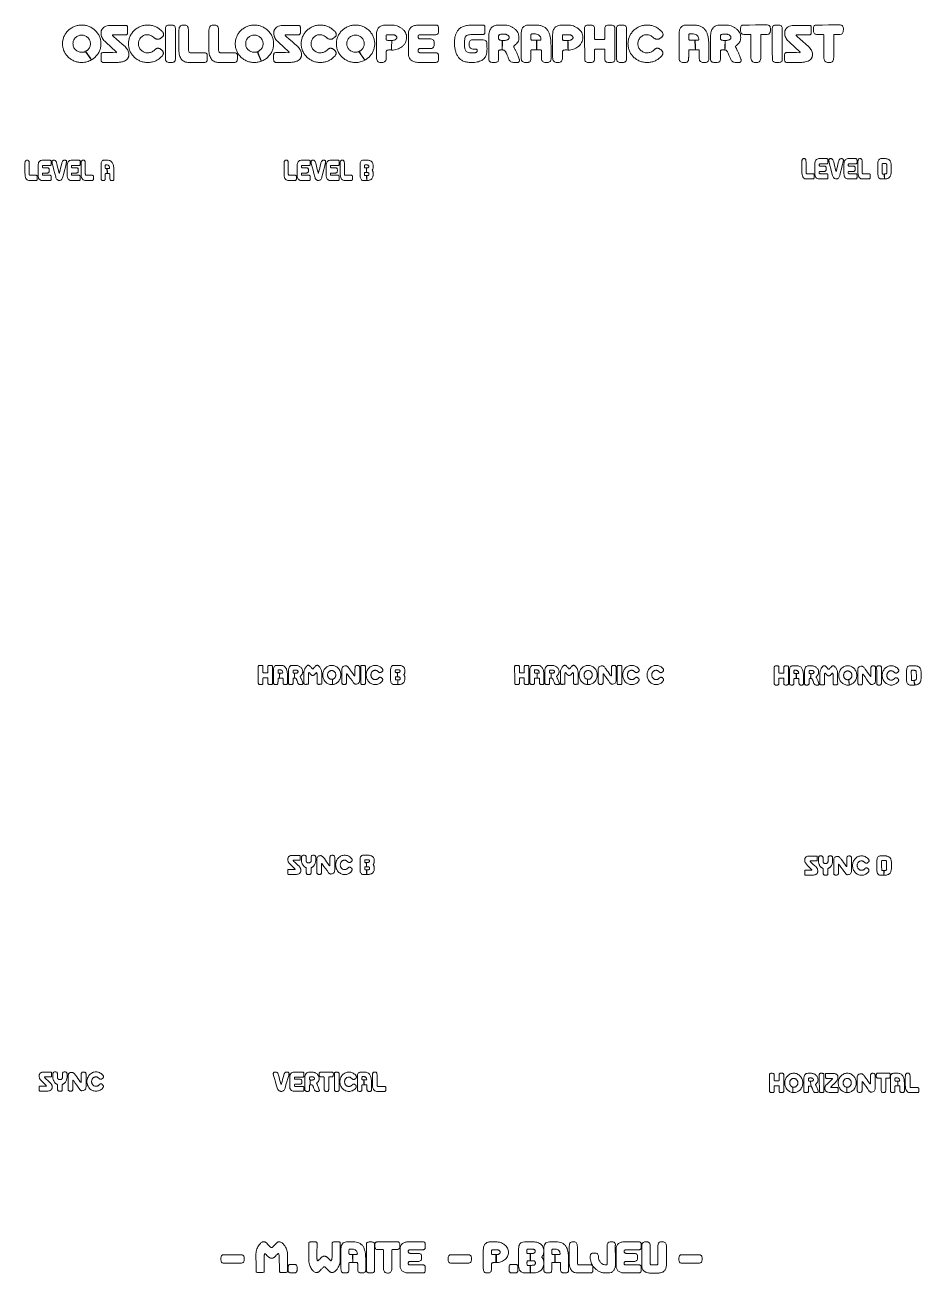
# Model space of a CAD drawing. Header units: millimetres. Extents: x 8 to 95, y 4 to 126.
import ezdxf

# ---------------------------------------------------------------- set-up
doc = ezdxf.new("R2010")
doc.units = ezdxf.units.MM
doc.header["$MEASUREMENT"] = 0
doc.layers.add('text outlines', color=7, linetype='Continuous', lineweight=0)

# ---------------------------------------------------------------- blocks, each defined once
blk = doc.blocks.new('Block_0')
at = {"layer": 'text outlines', "color": 7, "lineweight": 9}
for points, knots in [([(32.59, 5.03), (32.59, 5.03), (32.59, 5.03), (32.59, 5.03), (32.59, 5.03), (32.59, 5.04), (32.59, 5.04), (32.59, 5.04), (32.59, 5.05), (32.59, 5.05), (32.59, 5.05), (32.59, 5.05), (32.59, 5.05), (32.59, 5.11), (32.59, 5.15), (32.59, 5.2), (32.59, 5.24), (32.58, 5.28), (32.58, 5.32), (32.57, 5.35), (32.56, 5.38), (32.55, 5.41), (32.55, 5.44), (32.54, 5.47), (32.52, 5.49), (32.52, 5.49), (32.52, 5.49), (32.52, 5.5), (32.51, 5.5), (32.51, 5.5), (32.51, 5.51), (32.51, 5.51), (32.5, 5.51), (32.5, 5.51), (32.5, 5.51), (32.5, 5.51), (32.49, 5.51), (32.49, 5.51), (32.49, 5.51), (32.48, 5.51), (32.48, 5.51), (32.47, 5.51), (32.47, 5.5), (32.47, 5.5), (32.46, 5.5), (32.45, 5.49), (32.45, 5.49), (32.44, 5.49), (32.44, 5.48), (32.44, 5.48), (32.37, 5.41), (32.37, 5.41), (32.37, 5.41), (32.3, 5.34), (32.3, 5.34), (32.3, 5.34), (32.24, 5.27), (32.24, 5.27), (32.24, 5.27), (32.17, 5.2), (32.17, 5.2), (32.14, 5.18), (32.12, 5.15), (32.09, 5.13), (32.06, 5.12), (32.03, 5.1), (32.01, 5.09), (31.98, 5.07), (31.95, 5.07), (31.92, 5.06), (31.9, 5.05), (31.87, 5.05), (31.84, 5.05), (31.81, 5.05), (31.79, 5.05), (31.76, 5.06), (31.73, 5.06), (31.71, 5.07), (31.68, 5.09), (31.65, 5.1), (31.62, 5.11), (31.6, 5.13), (31.57, 5.15), (31.54, 5.17), (31.52, 5.2), (31.52, 5.2), (31.45, 5.26), (31.45, 5.26), (31.45, 5.26), (31.38, 5.33), (31.38, 5.33), (31.38, 5.33), (31.32, 5.4), (31.32, 5.4), (31.32, 5.4), (31.25, 5.46), (31.25, 5.46), (31.25, 5.47), (31.24, 5.48), (31.23, 5.48), (31.23, 5.49), (31.22, 5.49), (31.22, 5.49), (31.21, 5.5), (31.2, 5.5), (31.2, 5.5), (31.2, 5.5), (31.19, 5.5), (31.19, 5.5), (31.18, 5.5), (31.18, 5.5), (31.18, 5.5), (31.18, 5.5), (31.17, 5.5), (31.17, 5.5), (31.17, 5.5), (31.17, 5.49), (31.16, 5.49), (31.16, 5.49), (31.16, 5.48), (31.15, 5.48), (31.15, 5.46), (31.14, 5.44), (31.14, 5.42), (31.13, 5.4), (31.13, 5.37), (31.12, 5.35), (31.12, 5.32), (31.12, 5.29), (31.11, 5.27), (31.11, 5.24), (31.11, 5.21), (31.11, 5.18), (31.11, 5.18), (31.11, 5.17), (31.11, 5.17), (31.11, 5.17), (31.11, 5.16), (31.11, 5.16), (31.11, 5.16), (31.11, 5.16), (31.11, 5.16), (31.11, 5.16), (31.11, 5.15), (31.11, 5.15), (31.11, 5.15), (31.11, 4.81), (31.11, 4.81), (31.11, 4.81), (31.12, 4.46), (31.12, 4.46), (31.12, 4.46), (31.12, 4.12), (31.12, 4.12), (31.12, 4.12), (31.12, 3.78), (31.12, 3.78), (31.12, 3.78), (31.12, 3.78), (31.12, 3.78), (31.12, 3.78), (31.12, 3.77), (31.12, 3.77), (31.12, 3.77), (31.12, 3.77), (31.12, 3.77), (31.12, 3.77), (31.12, 3.77), (31.12, 3.77), (31.12, 3.75), (31.12, 3.73), (31.1, 3.71), (31.09, 3.7), (31.07, 3.69), (31.04, 3.68), (31.01, 3.66), (30.98, 3.66), (30.94, 3.65), (30.9, 3.64), (30.85, 3.64), (30.79, 3.64), (30.79, 3.64), (30.76, 3.64), (30.76, 3.64), (30.76, 3.64), (30.72, 3.64), (30.72, 3.64), (30.72, 3.64), (30.68, 3.64), (30.68, 3.64), (30.68, 3.64), (30.64, 3.64), (30.64, 3.64), (30.59, 3.64), (30.54, 3.64), (30.5, 3.65), (30.46, 3.66), (30.42, 3.67), (30.4, 3.68), (30.37, 3.69), (30.35, 3.71), (30.34, 3.72), (30.32, 3.74), (30.32, 3.76), (30.32, 3.78), (30.32, 3.78), (30.32, 4.21), (30.32, 4.21), (30.32, 4.21), (30.32, 4.63), (30.32, 4.63), (30.32, 4.63), (30.31, 5.05), (30.31, 5.05), (30.31, 5.05), (30.31, 5.47), (30.31, 5.47), (30.32, 5.56), (30.33, 5.64), (30.34, 5.72), (30.36, 5.81), (30.38, 5.88), (30.4, 5.96), (30.43, 6.03), (30.46, 6.1), (30.5, 6.17), (30.54, 6.24), (30.58, 6.3), (30.63, 6.37), (30.66, 6.42), (30.7, 6.46), (30.74, 6.5), (30.77, 6.53), (30.81, 6.56), (30.85, 6.59), (30.88, 6.61), (30.92, 6.63), (30.96, 6.65), (31, 6.66), (31.03, 6.66), (31.07, 6.66), (31.09, 6.66), (31.12, 6.66), (31.14, 6.66), (31.17, 6.65), (31.19, 6.64), (31.22, 6.63), (31.24, 6.62), (31.27, 6.61), (31.29, 6.59), (31.31, 6.57), (31.34, 6.55), (31.36, 6.53), (31.36, 6.53), (31.45, 6.43), (31.45, 6.43), (31.45, 6.43), (31.55, 6.34), (31.55, 6.34), (31.55, 6.34), (31.64, 6.24), (31.64, 6.24), (31.64, 6.24), (31.73, 6.15), (31.73, 6.15), (31.74, 6.14), (31.75, 6.13), (31.76, 6.12), (31.77, 6.12), (31.78, 6.11), (31.79, 6.1), (31.8, 6.1), (31.8, 6.1), (31.81, 6.09), (31.82, 6.09), (31.83, 6.09), (31.84, 6.09), (31.85, 6.09), (31.86, 6.09), (31.87, 6.09), (31.88, 6.1), (31.89, 6.1), (31.9, 6.11), (31.91, 6.11), (31.92, 6.12), (31.93, 6.13), (31.94, 6.13), (31.95, 6.14), (31.96, 6.16), (31.96, 6.16), (32.06, 6.25), (32.06, 6.25), (32.06, 6.25), (32.15, 6.35), (32.15, 6.35), (32.15, 6.35), (32.24, 6.45), (32.24, 6.45), (32.24, 6.45), (32.34, 6.55), (32.34, 6.55), (32.36, 6.57), (32.38, 6.58), (32.4, 6.6), (32.42, 6.61), (32.44, 6.62), (32.46, 6.63), (32.49, 6.64), (32.51, 6.65), (32.53, 6.65), (32.55, 6.66), (32.57, 6.66), (32.6, 6.66), (32.63, 6.66), (32.67, 6.65), (32.7, 6.64), (32.74, 6.63), (32.78, 6.61), (32.82, 6.59), (32.85, 6.56), (32.89, 6.53), (32.93, 6.49), (32.97, 6.46), (33.01, 6.41), (33.05, 6.37), (33.11, 6.29), (33.16, 6.22), (33.2, 6.15), (33.24, 6.08), (33.28, 6.01), (33.31, 5.93), (33.33, 5.86), (33.36, 5.79), (33.37, 5.72), (33.38, 5.65), (33.39, 5.58), (33.39, 5.51), (33.39, 5.51), (33.39, 5.51), (33.39, 5.51), (33.39, 5.51), (33.39, 5.5), (33.39, 5.5), (33.39, 5.5), (33.39, 5.49), (33.39, 5.49), (33.39, 5.49), (33.39, 5.48), (33.39, 5.48), (33.39, 5.48), (33.39, 5.06), (33.39, 5.06), (33.39, 5.06), (33.4, 4.63), (33.4, 4.63), (33.4, 4.63), (33.4, 4.2), (33.4, 4.2), (33.4, 4.2), (33.4, 3.78), (33.4, 3.78), (33.4, 3.78), (33.4, 3.78), (33.4, 3.78), (33.4, 3.78), (33.4, 3.77), (33.4, 3.77), (33.4, 3.77), (33.4, 3.77), (33.4, 3.77), (33.4, 3.77), (33.4, 3.77), (33.4, 3.77), (33.4, 3.75), (33.4, 3.73), (33.38, 3.71), (33.37, 3.7), (33.35, 3.69), (33.32, 3.68), (33.29, 3.66), (33.26, 3.66), (33.22, 3.65), (33.18, 3.64), (33.13, 3.64), (33.07, 3.64), (33.07, 3.64), (33.04, 3.64), (33.04, 3.64), (33.04, 3.64), (33, 3.64), (33, 3.64), (33, 3.64), (32.96, 3.64), (32.96, 3.64), (32.96, 3.64), (32.92, 3.64), (32.92, 3.64), (32.87, 3.64), (32.82, 3.64), (32.78, 3.65), (32.74, 3.66), (32.7, 3.67), (32.68, 3.68), (32.65, 3.69), (32.63, 3.71), (32.62, 3.72), (32.6, 3.74), (32.6, 3.76), (32.6, 3.78), (32.6, 3.78), (32.6, 4.09), (32.6, 4.09), (32.6, 4.09), (32.6, 4.4), (32.6, 4.4), (32.6, 4.4), (32.59, 4.71), (32.59, 4.71), (32.59, 4.71), (32.59, 5.03), (32.59, 5.03)], [0, 0, 0, 0, 1, 1, 1, 2, 2, 2, 3, 3, 3, 4, 4, 4, 5, 5, 5, 6, 6, 6, 7, 7, 7, 8, 8, 8, 9, 9, 9, 10, 10, 10, 11, 11, 11, 12, 12, 12, 13, 13, 13, 14, 14, 14, 15, 15, 15, 16, 16, 16, 17, 17, 17, 18, 18, 18, 19, 19, 19, 20, 20, 20, 21, 21, 21, 22, 22, 22, 23, 23, 23, 24, 24, 24, 25, 25, 25, 26, 26, 26, 27, 27, 27, 28, 28, 28, 29, 29, 29, 30, 30, 30, 31, 31, 31, 32, 32, 32, 33, 33, 33, 34, 34, 34, 35, 35, 35, 36, 36, 36, 37, 37, 37, 38, 38, 38, 39, 39, 39, 40, 40, 40, 41, 41, 41, 42, 42, 42, 43, 43, 43, 44, 44, 44, 45, 45, 45, 46, 46, 46, 47, 47, 47, 48, 48, 48, 49, 49, 49, 50, 50, 50, 51, 51, 51, 52, 52, 52, 53, 53, 53, 54, 54, 54, 55, 55, 55, 56, 56, 56, 57, 57, 57, 58, 58, 58, 59, 59, 59, 60, 60, 60, 61, 61, 61, 62, 62, 62, 63, 63, 63, 64, 64, 64, 65, 65, 65, 66, 66, 66, 67, 67, 67, 68, 68, 68, 69, 69, 69, 70, 70, 70, 71, 71, 71, 72, 72, 72, 73, 73, 73, 74, 74, 74, 75, 75, 75, 76, 76, 76, 77, 77, 77, 78, 78, 78, 79, 79, 79, 80, 80, 80, 81, 81, 81, 82, 82, 82, 83, 83, 83, 84, 84, 84, 85, 85, 85, 86, 86, 86, 87, 87, 87, 88, 88, 88, 89, 89, 89, 90, 90, 90, 91, 91, 91, 92, 92, 92, 93, 93, 93, 94, 94, 94, 95, 95, 95, 96, 96, 96, 97, 97, 97, 98, 98, 98, 99, 99, 99, 100, 100, 100, 101, 101, 101, 102, 102, 102, 103, 103, 103, 104, 104, 104, 105, 105, 105, 106, 106, 106, 107, 107, 107, 108, 108, 108, 109, 109, 109, 110, 110, 110, 111, 111, 111, 112, 112, 112, 113, 113, 113, 114, 114, 114, 115, 115, 115, 116, 116, 116, 117, 117, 117, 118, 118, 118, 119, 119, 119, 120, 120, 120, 121, 121, 121, 122, 122, 122, 123, 123, 123, 124, 124, 124, 125, 125, 125, 126, 126, 126, 127, 127, 127, 128, 128, 128, 129, 129, 129, 130, 130, 130, 131, 131, 131, 132, 132, 132, 133, 133, 133, 134, 134, 134, 135, 135, 135, 136, 136, 136, 137, 137, 137, 138, 138, 138, 139, 139, 139, 140, 140, 140, 140]), ([(37.76, 5.28), (37.76, 5.28), (37.76, 5.59), (37.76, 5.59), (37.76, 5.59), (37.76, 5.9), (37.76, 5.9), (37.76, 5.9), (37.76, 6.21), (37.76, 6.21), (37.76, 6.21), (37.76, 6.52), (37.76, 6.52), (37.76, 6.54), (37.77, 6.56), (37.78, 6.58), (37.8, 6.6), (37.82, 6.61), (37.85, 6.63), (37.87, 6.64), (37.91, 6.65), (37.95, 6.65), (37.99, 6.66), (38.03, 6.66), (38.09, 6.66), (38.09, 6.66), (38.13, 6.66), (38.13, 6.66), (38.13, 6.66), (38.16, 6.66), (38.16, 6.66), (38.16, 6.66), (38.2, 6.66), (38.2, 6.66), (38.2, 6.66), (38.24, 6.66), (38.24, 6.66), (38.3, 6.66), (38.34, 6.66), (38.38, 6.65), (38.43, 6.65), (38.46, 6.64), (38.49, 6.63), (38.51, 6.62), (38.54, 6.61), (38.55, 6.59), (38.56, 6.57), (38.57, 6.56), (38.57, 6.53), (38.57, 6.53), (38.57, 6.53), (38.57, 6.53), (38.57, 6.53), (38.57, 6.53), (38.57, 6.53), (38.57, 6.53), (38.57, 6.53), (38.57, 6.53), (38.57, 6.53), (38.57, 6.53), (38.57, 6.53), (38.57, 6.53), (38.57, 6.1), (38.57, 6.1), (38.57, 6.1), (38.56, 5.67), (38.56, 5.67), (38.56, 5.67), (38.56, 5.25), (38.56, 5.25), (38.56, 5.25), (38.56, 4.82), (38.56, 4.82), (38.56, 4.82), (38.56, 4.81), (38.56, 4.81), (38.56, 4.81), (38.56, 4.81), (38.56, 4.81), (38.56, 4.81), (38.56, 4.8), (38.56, 4.8), (38.56, 4.8), (38.56, 4.79), (38.56, 4.79), (38.56, 4.72), (38.55, 4.65), (38.54, 4.58), (38.52, 4.51), (38.5, 4.44), (38.47, 4.37), (38.44, 4.3), (38.41, 4.23), (38.37, 4.16), (38.32, 4.08), (38.27, 4.01), (38.22, 3.94), (38.18, 3.89), (38.14, 3.85), (38.1, 3.81), (38.06, 3.77), (38.02, 3.74), (37.98, 3.72), (37.95, 3.69), (37.91, 3.67), (37.87, 3.66), (37.83, 3.65), (37.8, 3.64), (37.76, 3.64), (37.74, 3.64), (37.72, 3.65), (37.7, 3.65), (37.67, 3.65), (37.65, 3.66), (37.63, 3.67), (37.61, 3.68), (37.59, 3.69), (37.57, 3.71), (37.55, 3.72), (37.53, 3.74), (37.51, 3.76), (37.51, 3.76), (37.41, 3.85), (37.41, 3.85), (37.41, 3.85), (37.32, 3.95), (37.32, 3.95), (37.32, 3.95), (37.22, 4.05), (37.22, 4.05), (37.22, 4.05), (37.13, 4.15), (37.13, 4.15), (37.12, 4.16), (37.11, 4.17), (37.1, 4.18), (37.09, 4.19), (37.07, 4.19), (37.06, 4.2), (37.05, 4.2), (37.04, 4.21), (37.04, 4.21), (37.03, 4.21), (37.02, 4.21), (37.01, 4.21), (37, 4.21), (36.99, 4.21), (36.98, 4.21), (36.97, 4.21), (36.96, 4.2), (36.95, 4.2), (36.94, 4.19), (36.94, 4.19), (36.93, 4.18), (36.92, 4.17), (36.91, 4.17), (36.9, 4.16), (36.9, 4.16), (36.81, 4.06), (36.81, 4.06), (36.81, 4.06), (36.71, 3.97), (36.71, 3.97), (36.71, 3.97), (36.62, 3.87), (36.62, 3.87), (36.62, 3.87), (36.53, 3.77), (36.53, 3.77), (36.51, 3.75), (36.48, 3.73), (36.46, 3.72), (36.43, 3.7), (36.41, 3.68), (36.38, 3.67), (36.36, 3.66), (36.34, 3.65), (36.31, 3.65), (36.29, 3.64), (36.26, 3.64), (36.24, 3.64), (36.2, 3.64), (36.16, 3.65), (36.13, 3.66), (36.09, 3.67), (36.05, 3.69), (36.01, 3.71), (35.98, 3.74), (35.94, 3.77), (35.9, 3.81), (35.87, 3.85), (35.83, 3.89), (35.79, 3.94), (35.75, 4), (35.7, 4.07), (35.67, 4.13), (35.63, 4.2), (35.6, 4.27), (35.57, 4.35), (35.55, 4.42), (35.53, 4.5), (35.51, 4.58), (35.5, 4.66), (35.49, 4.74), (35.48, 4.83), (35.48, 4.83), (35.48, 5.25), (35.48, 5.25), (35.48, 5.25), (35.48, 5.67), (35.48, 5.67), (35.48, 5.67), (35.48, 6.1), (35.48, 6.1), (35.48, 6.1), (35.48, 6.52), (35.48, 6.52), (35.48, 6.54), (35.49, 6.56), (35.5, 6.58), (35.52, 6.6), (35.54, 6.61), (35.57, 6.63), (35.59, 6.64), (35.63, 6.65), (35.67, 6.65), (35.71, 6.66), (35.75, 6.66), (35.81, 6.66), (35.81, 6.66), (35.85, 6.66), (35.85, 6.66), (35.85, 6.66), (35.88, 6.66), (35.88, 6.66), (35.88, 6.66), (35.92, 6.66), (35.92, 6.66), (35.92, 6.66), (35.96, 6.66), (35.96, 6.66), (36.02, 6.66), (36.06, 6.66), (36.1, 6.65), (36.15, 6.65), (36.18, 6.64), (36.21, 6.63), (36.23, 6.62), (36.26, 6.61), (36.27, 6.59), (36.28, 6.57), (36.29, 6.56), (36.29, 6.53), (36.29, 6.53), (36.29, 6.53), (36.29, 6.53), (36.29, 6.53), (36.29, 6.53), (36.29, 6.53), (36.29, 6.53), (36.29, 6.53), (36.29, 6.53), (36.29, 6.53), (36.29, 6.53), (36.29, 6.53), (36.29, 6.53), (36.29, 6.18), (36.29, 6.18), (36.29, 6.18), (36.28, 5.84), (36.28, 5.84), (36.28, 5.84), (36.28, 5.5), (36.28, 5.5), (36.28, 5.5), (36.28, 5.15), (36.28, 5.15), (36.28, 5.15), (36.28, 5.15), (36.28, 5.15), (36.28, 5.15), (36.28, 5.14), (36.28, 5.14), (36.28, 5.14), (36.28, 5.13), (36.28, 5.13), (36.28, 5.13), (36.28, 5.13), (36.28, 5.13), (36.28, 5.09), (36.28, 5.07), (36.28, 5.04), (36.28, 5.01), (36.29, 4.98), (36.29, 4.96), (36.29, 4.93), (36.3, 4.91), (36.3, 4.89), (36.31, 4.86), (36.31, 4.84), (36.32, 4.83), (36.32, 4.82), (36.33, 4.82), (36.33, 4.81), (36.33, 4.81), (36.34, 4.81), (36.34, 4.81), (36.34, 4.8), (36.34, 4.8), (36.35, 4.8), (36.35, 4.8), (36.35, 4.8), (36.35, 4.8), (36.36, 4.8), (36.36, 4.8), (36.37, 4.8), (36.37, 4.8), (36.38, 4.81), (36.38, 4.81), (36.39, 4.81), (36.39, 4.82), (36.4, 4.82), (36.41, 4.83), (36.41, 4.83), (36.42, 4.84), (36.42, 4.84), (36.49, 4.91), (36.49, 4.91), (36.49, 4.91), (36.55, 4.97), (36.55, 4.97), (36.55, 4.97), (36.62, 5.04), (36.62, 5.04), (36.62, 5.04), (36.68, 5.11), (36.68, 5.11), (36.71, 5.13), (36.74, 5.15), (36.76, 5.17), (36.79, 5.19), (36.82, 5.21), (36.85, 5.22), (36.87, 5.23), (36.9, 5.24), (36.93, 5.25), (36.95, 5.25), (36.98, 5.25), (37.01, 5.25), (37.04, 5.25), (37.06, 5.25), (37.09, 5.25), (37.12, 5.24), (37.15, 5.23), (37.17, 5.22), (37.2, 5.2), (37.23, 5.19), (37.26, 5.17), (37.28, 5.15), (37.31, 5.13), (37.34, 5.1), (37.34, 5.1), (37.4, 5.03), (37.4, 5.03), (37.4, 5.03), (37.47, 4.96), (37.47, 4.96), (37.47, 4.96), (37.54, 4.89), (37.54, 4.89), (37.54, 4.89), (37.61, 4.82), (37.61, 4.82), (37.61, 4.82), (37.62, 4.81), (37.62, 4.81), (37.63, 4.81), (37.63, 4.8), (37.64, 4.8), (37.64, 4.8), (37.65, 4.79), (37.65, 4.79), (37.65, 4.79), (37.66, 4.79), (37.66, 4.79), (37.66, 4.79), (37.67, 4.79), (37.67, 4.79), (37.67, 4.79), (37.67, 4.8), (37.68, 4.8), (37.68, 4.8), (37.68, 4.8), (37.68, 4.81), (37.69, 4.81), (37.69, 4.81), (37.69, 4.82), (37.7, 4.84), (37.71, 4.86), (37.72, 4.89), (37.73, 4.92), (37.74, 4.95), (37.74, 4.99), (37.75, 5.02), (37.75, 5.06), (37.76, 5.11), (37.76, 5.15), (37.76, 5.2), (37.76, 5.25), (37.76, 5.25), (37.76, 5.26), (37.76, 5.26), (37.76, 5.26), (37.76, 5.26), (37.76, 5.26), (37.76, 5.26), (37.76, 5.27), (37.76, 5.27), (37.76, 5.27), (37.76, 5.28), (37.76, 5.28)], [0, 0, 0, 0, 1, 1, 1, 2, 2, 2, 3, 3, 3, 4, 4, 4, 5, 5, 5, 6, 6, 6, 7, 7, 7, 8, 8, 8, 9, 9, 9, 10, 10, 10, 11, 11, 11, 12, 12, 12, 13, 13, 13, 14, 14, 14, 15, 15, 15, 16, 16, 16, 17, 17, 17, 18, 18, 18, 19, 19, 19, 20, 20, 20, 21, 21, 21, 22, 22, 22, 23, 23, 23, 24, 24, 24, 25, 25, 25, 26, 26, 26, 27, 27, 27, 28, 28, 28, 29, 29, 29, 30, 30, 30, 31, 31, 31, 32, 32, 32, 33, 33, 33, 34, 34, 34, 35, 35, 35, 36, 36, 36, 37, 37, 37, 38, 38, 38, 39, 39, 39, 40, 40, 40, 41, 41, 41, 42, 42, 42, 43, 43, 43, 44, 44, 44, 45, 45, 45, 46, 46, 46, 47, 47, 47, 48, 48, 48, 49, 49, 49, 50, 50, 50, 51, 51, 51, 52, 52, 52, 53, 53, 53, 54, 54, 54, 55, 55, 55, 56, 56, 56, 57, 57, 57, 58, 58, 58, 59, 59, 59, 60, 60, 60, 61, 61, 61, 62, 62, 62, 63, 63, 63, 64, 64, 64, 65, 65, 65, 66, 66, 66, 67, 67, 67, 68, 68, 68, 69, 69, 69, 70, 70, 70, 71, 71, 71, 72, 72, 72, 73, 73, 73, 74, 74, 74, 75, 75, 75, 76, 76, 76, 77, 77, 77, 78, 78, 78, 79, 79, 79, 80, 80, 80, 81, 81, 81, 82, 82, 82, 83, 83, 83, 84, 84, 84, 85, 85, 85, 86, 86, 86, 87, 87, 87, 88, 88, 88, 89, 89, 89, 90, 90, 90, 91, 91, 91, 92, 92, 92, 93, 93, 93, 94, 94, 94, 95, 95, 95, 96, 96, 96, 97, 97, 97, 98, 98, 98, 99, 99, 99, 100, 100, 100, 101, 101, 101, 102, 102, 102, 103, 103, 103, 104, 104, 104, 105, 105, 105, 106, 106, 106, 107, 107, 107, 108, 108, 108, 109, 109, 109, 110, 110, 110, 111, 111, 111, 112, 112, 112, 113, 113, 113, 114, 114, 114, 115, 115, 115, 116, 116, 116, 117, 117, 117, 118, 118, 118, 119, 119, 119, 120, 120, 120, 121, 121, 121, 122, 122, 122, 123, 123, 123, 124, 124, 124, 125, 125, 125, 126, 126, 126, 127, 127, 127, 128, 128, 128, 129, 129, 129, 130, 130, 130, 131, 131, 131, 132, 132, 132, 133, 133, 133, 134, 134, 134, 135, 135, 135, 136, 136, 136, 137, 137, 137, 138, 138, 138, 139, 139, 139, 140, 140, 140, 140]), ([(40.8, 6.22), (40.75, 6.3), (40.69, 6.36), (40.62, 6.41), (40.56, 6.47), (40.48, 6.51), (40.4, 6.55), (40.32, 6.59), (40.23, 6.61), (40.13, 6.63), (40.03, 6.65), (39.93, 6.66), (39.81, 6.66), (39.81, 6.66), (39.81, 6.66), (39.81, 6.66), (39.81, 6.66), (39.8, 6.66), (39.8, 6.66), (39.8, 6.66), (39.79, 6.66), (39.79, 6.66), (39.79, 6.66), (39.78, 6.66), (39.78, 6.66), (39.78, 6.66), (39.63, 6.66), (39.63, 6.66), (39.63, 6.66), (39.48, 6.66), (39.48, 6.66), (39.48, 6.66), (39.33, 6.66), (39.33, 6.66), (39.33, 6.66), (39.18, 6.66), (39.18, 6.66), (39.09, 6.65), (39.01, 6.63), (38.94, 6.6), (38.87, 6.57), (38.82, 6.53), (38.77, 6.47), (38.72, 6.41), (38.69, 6.34), (38.67, 6.26), (38.64, 6.18), (38.63, 6.09), (38.63, 5.98), (38.63, 5.98), (38.63, 5.68), (38.63, 5.68), (38.63, 5.68), (38.63, 5.37), (38.63, 5.37), (38.63, 5.37), (38.63, 5.07), (38.63, 5.07), (38.63, 5.07), (38.63, 4.77), (38.63, 4.77), (38.63, 4.77), (38.63, 4.77), (38.63, 4.77), (38.63, 4.77), (38.63, 4.77), (38.63, 4.77), (38.63, 4.77), (38.63, 4.77), (38.63, 4.77), (38.63, 4.77), (38.63, 4.77), (38.63, 4.77), (38.63, 4.77), (38.63, 4.62), (38.63, 4.62), (38.63, 4.62), (38.63, 4.46), (38.63, 4.46), (38.63, 4.46), (38.63, 4.31), (38.63, 4.31), (38.63, 4.31), (38.63, 4.16), (38.63, 4.16), (38.63, 4.16), (38.63, 4.1), (38.63, 4.1), (38.63, 4.1), (38.63, 4.03), (38.63, 4.03), (38.63, 4.03), (38.63, 3.97), (38.63, 3.97), (38.63, 3.97), (38.64, 3.91), (38.64, 3.91), (38.64, 3.91), (38.64, 3.91), (38.64, 3.91), (38.64, 3.91), (38.64, 3.9), (38.64, 3.9), (38.64, 3.9), (38.64, 3.9), (38.64, 3.9), (38.64, 3.9), (38.64, 3.9), (38.64, 3.9), (38.64, 3.85), (38.64, 3.81), (38.66, 3.77), (38.67, 3.74), (38.69, 3.71), (38.72, 3.68), (38.75, 3.66), (38.79, 3.64), (38.83, 3.63), (38.88, 3.61), (38.93, 3.61), (38.99, 3.61), (38.99, 3.61), (39.02, 3.61), (39.02, 3.61), (39.02, 3.61), (39.05, 3.61), (39.05, 3.61), (39.05, 3.61), (39.09, 3.61), (39.09, 3.61), (39.09, 3.61), (39.12, 3.61), (39.12, 3.61), (39.13, 3.61), (39.13, 3.61), (39.14, 3.61), (39.14, 3.61), (39.15, 3.61), (39.15, 3.61), (39.16, 3.61), (39.16, 3.61), (39.16, 3.61), (39.17, 3.61), (39.17, 3.61), (39.18, 3.61), (39.18, 3.61), (39.18, 3.61), (39.18, 3.61), (39.18, 3.61), (39.18, 3.61), (39.18, 3.61), (39.18, 3.61), (39.18, 3.61), (39.18, 3.61), (39.18, 3.61), (39.18, 3.61), (39.18, 3.61), (39.22, 3.62), (39.25, 3.63), (39.28, 3.64), (39.31, 3.65), (39.33, 3.67), (39.35, 3.7), (39.37, 3.72), (39.39, 3.74), (39.39, 3.78), (39.4, 3.81), (39.41, 3.84), (39.41, 3.88), (39.41, 3.88), (39.41, 3.91), (39.41, 3.91), (39.41, 3.91), (39.41, 3.94), (39.41, 3.94), (39.41, 3.94), (39.41, 3.98), (39.41, 3.98), (39.41, 3.98), (39.41, 4.01), (39.41, 4.01), (39.41, 4.02), (39.41, 4.02), (39.41, 4.03), (39.41, 4.04), (39.41, 4.05), (39.41, 4.06), (39.41, 4.07), (39.41, 4.07), (39.41, 4.08), (39.41, 4.09), (39.41, 4.1), (39.41, 4.11), (39.41, 4.11), (39.41, 4.2), (39.41, 4.2), (39.41, 4.2), (39.41, 4.29), (39.41, 4.29), (39.41, 4.29), (39.41, 4.39), (39.41, 4.39), (39.41, 4.39), (39.41, 4.48), (39.41, 4.48), (39.41, 4.51), (39.41, 4.53), (39.41, 4.55), (39.42, 4.57), (39.42, 4.59), (39.42, 4.6), (39.43, 4.61), (39.43, 4.62), (39.44, 4.63), (39.44, 4.64), (39.45, 4.64), (39.46, 4.64), (39.46, 4.64), (39.54, 4.64), (39.54, 4.64), (39.54, 4.64), (39.62, 4.64), (39.62, 4.64), (39.62, 4.64), (39.71, 4.64), (39.71, 4.64), (39.71, 4.64), (39.79, 4.64), (39.79, 4.64), (39.79, 4.64), (39.79, 4.84), (39.79, 4.84), (39.79, 4.84), (39.78, 5.03), (39.78, 5.03), (39.78, 5.03), (39.78, 5.23), (39.78, 5.23), (39.78, 5.23), (39.78, 5.42), (39.78, 5.42), (39.78, 5.42), (39.72, 5.42), (39.72, 5.42), (39.72, 5.42), (39.65, 5.42), (39.65, 5.42), (39.65, 5.42), (39.59, 5.42), (39.59, 5.42), (39.59, 5.42), (39.53, 5.42), (39.53, 5.42), (39.51, 5.42), (39.49, 5.43), (39.48, 5.43), (39.47, 5.44), (39.45, 5.45), (39.44, 5.46), (39.44, 5.47), (39.43, 5.48), (39.42, 5.5), (39.42, 5.52), (39.41, 5.54), (39.41, 5.56), (39.41, 5.56), (39.41, 5.6), (39.41, 5.6), (39.41, 5.6), (39.41, 5.64), (39.41, 5.64), (39.41, 5.64), (39.41, 5.68), (39.41, 5.68), (39.41, 5.68), (39.41, 5.71), (39.41, 5.71), (39.41, 5.71), (39.41, 5.72), (39.41, 5.72), (39.41, 5.72), (39.41, 5.72), (39.41, 5.72), (39.41, 5.72), (39.41, 5.73), (39.41, 5.73), (39.41, 5.73), (39.41, 5.73), (39.41, 5.73), (39.41, 5.77), (39.41, 5.8), (39.42, 5.82), (39.42, 5.85), (39.43, 5.87), (39.43, 5.88), (39.44, 5.9), (39.45, 5.92), (39.46, 5.93), (39.47, 5.93), (39.48, 5.94), (39.49, 5.94), (39.49, 5.94), (39.57, 5.94), (39.57, 5.94), (39.57, 5.94), (39.64, 5.94), (39.64, 5.94), (39.64, 5.94), (39.71, 5.94), (39.71, 5.94), (39.71, 5.94), (39.78, 5.94), (39.78, 5.94), (39.85, 5.94), (39.91, 5.93), (39.97, 5.91), (40.02, 5.88), (40.06, 5.86), (40.1, 5.82), (40.14, 5.79), (40.17, 5.74), (40.19, 5.69), (40.21, 5.64), (40.23, 5.58), (40.23, 5.52), (40.23, 5.52), (40.23, 5.51), (40.23, 5.51), (40.23, 5.51), (40.24, 5.51), (40.24, 5.5), (40.24, 5.5), (40.24, 5.5), (40.24, 5.5), (40.24, 5.49), (40.24, 5.49), (40.24, 5.49), (40.24, 5.48), (40.24, 5.47), (40.23, 5.47), (40.23, 5.46), (40.23, 5.45), (40.22, 5.45), (40.22, 5.44), (40.21, 5.44), (40.21, 5.43), (40.2, 5.43), (40.19, 5.43), (40.18, 5.42), (40.18, 5.42), (40.09, 5.42), (40.09, 5.42), (40.09, 5.42), (39.99, 5.42), (39.99, 5.42), (39.99, 5.42), (39.89, 5.42), (39.89, 5.42), (39.89, 5.42), (39.8, 5.42), (39.8, 5.42), (39.8, 5.42), (39.8, 5.23), (39.8, 5.23), (39.8, 5.23), (39.8, 5.03), (39.8, 5.03), (39.8, 5.03), (39.8, 4.84), (39.8, 4.84), (39.8, 4.84), (39.8, 4.64), (39.8, 4.64), (39.8, 4.64), (39.91, 4.64), (39.91, 4.64), (39.91, 4.64), (40.02, 4.64), (40.02, 4.64), (40.02, 4.64), (40.12, 4.64), (40.12, 4.64), (40.12, 4.64), (40.23, 4.64), (40.23, 4.64), (40.24, 4.64), (40.25, 4.64), (40.25, 4.63), (40.26, 4.62), (40.26, 4.61), (40.27, 4.6), (40.27, 4.58), (40.27, 4.57), (40.27, 4.55), (40.28, 4.53), (40.28, 4.5), (40.28, 4.48), (40.28, 4.48), (40.28, 4.34), (40.28, 4.34), (40.28, 4.34), (40.28, 4.19), (40.28, 4.19), (40.28, 4.19), (40.28, 4.05), (40.28, 4.05), (40.28, 4.05), (40.28, 3.91), (40.28, 3.91), (40.28, 3.86), (40.29, 3.81), (40.3, 3.78), (40.32, 3.74), (40.34, 3.71), (40.37, 3.68), (40.4, 3.66), (40.44, 3.64), (40.48, 3.63), (40.53, 3.61), (40.58, 3.61), (40.64, 3.61), (40.64, 3.61), (40.67, 3.61), (40.67, 3.61), (40.67, 3.61), (40.7, 3.61), (40.7, 3.61), (40.7, 3.61), (40.73, 3.61), (40.73, 3.61), (40.73, 3.61), (40.77, 3.61), (40.77, 3.61), (40.81, 3.61), (40.86, 3.61), (40.89, 3.63), (40.93, 3.64), (40.96, 3.66), (40.99, 3.68), (41.01, 3.7), (41.03, 3.73), (41.04, 3.76), (41.05, 3.8), (41.06, 3.84), (41.06, 3.88), (41.06, 3.88), (41.06, 4.14), (41.06, 4.14), (41.06, 4.14), (41.06, 4.4), (41.06, 4.4), (41.06, 4.4), (41.06, 4.66), (41.06, 4.66), (41.06, 4.66), (41.06, 4.92), (41.06, 4.92), (41.06, 4.93), (41.06, 4.93), (41.06, 4.94), (41.06, 4.95), (41.06, 4.95), (41.06, 4.96), (41.06, 4.96), (41.06, 4.97), (41.06, 4.97), (41.06, 4.98), (41.06, 4.99), (41.06, 4.99), (41.06, 5.13), (41.05, 5.25), (41.04, 5.37), (41.03, 5.49), (41.02, 5.6), (40.99, 5.71), (40.97, 5.81), (40.94, 5.9), (40.91, 5.99), (40.88, 6.08), (40.84, 6.15), (40.8, 6.22)], [0, 0, 0, 0, 1, 1, 1, 2, 2, 2, 3, 3, 3, 4, 4, 4, 5, 5, 5, 6, 6, 6, 7, 7, 7, 8, 8, 8, 9, 9, 9, 10, 10, 10, 11, 11, 11, 12, 12, 12, 13, 13, 13, 14, 14, 14, 15, 15, 15, 16, 16, 16, 17, 17, 17, 18, 18, 18, 19, 19, 19, 20, 20, 20, 21, 21, 21, 22, 22, 22, 23, 23, 23, 24, 24, 24, 25, 25, 25, 26, 26, 26, 27, 27, 27, 28, 28, 28, 29, 29, 29, 30, 30, 30, 31, 31, 31, 32, 32, 32, 33, 33, 33, 34, 34, 34, 35, 35, 35, 36, 36, 36, 37, 37, 37, 38, 38, 38, 39, 39, 39, 40, 40, 40, 41, 41, 41, 42, 42, 42, 43, 43, 43, 44, 44, 44, 45, 45, 45, 46, 46, 46, 47, 47, 47, 48, 48, 48, 49, 49, 49, 50, 50, 50, 51, 51, 51, 52, 52, 52, 53, 53, 53, 54, 54, 54, 55, 55, 55, 56, 56, 56, 57, 57, 57, 58, 58, 58, 59, 59, 59, 60, 60, 60, 61, 61, 61, 62, 62, 62, 63, 63, 63, 64, 64, 64, 65, 65, 65, 66, 66, 66, 67, 67, 67, 68, 68, 68, 69, 69, 69, 70, 70, 70, 71, 71, 71, 72, 72, 72, 73, 73, 73, 74, 74, 74, 75, 75, 75, 76, 76, 76, 77, 77, 77, 78, 78, 78, 79, 79, 79, 80, 80, 80, 81, 81, 81, 82, 82, 82, 83, 83, 83, 84, 84, 84, 85, 85, 85, 86, 86, 86, 87, 87, 87, 88, 88, 88, 89, 89, 89, 90, 90, 90, 91, 91, 91, 92, 92, 92, 93, 93, 93, 94, 94, 94, 95, 95, 95, 96, 96, 96, 97, 97, 97, 98, 98, 98, 99, 99, 99, 100, 100, 100, 101, 101, 101, 102, 102, 102, 103, 103, 103, 104, 104, 104, 105, 105, 105, 106, 106, 106, 107, 107, 107, 108, 108, 108, 109, 109, 109, 110, 110, 110, 111, 111, 111, 112, 112, 112, 113, 113, 113, 114, 114, 114, 115, 115, 115, 116, 116, 116, 117, 117, 117, 118, 118, 118, 119, 119, 119, 120, 120, 120, 121, 121, 121, 122, 122, 122, 123, 123, 123, 124, 124, 124, 125, 125, 125, 126, 126, 126, 127, 127, 127, 128, 128, 128, 129, 129, 129, 130, 130, 130, 131, 131, 131, 132, 132, 132, 133, 133, 133, 134, 134, 134, 135, 135, 135, 136, 136, 136, 137, 137, 137, 138, 138, 138, 139, 139, 139, 140, 140, 140, 141, 141, 141, 142, 142, 142, 143, 143, 143, 144, 144, 144, 145, 145, 145, 146, 146, 146, 147, 147, 147, 148, 148, 148, 149, 149, 149, 150, 150, 150, 151, 151, 151, 152, 152, 152, 153, 153, 153, 154, 154, 154, 155, 155, 155, 156, 156, 156, 157, 157, 157, 158, 158, 158, 159, 159, 159, 160, 160, 160, 160]), ([(41.93, 3.86), (41.93, 3.82), (41.93, 3.78), (41.91, 3.75), (41.9, 3.72), (41.88, 3.69), (41.85, 3.67), (41.83, 3.65), (41.8, 3.63), (41.76, 3.62), (41.72, 3.61), (41.67, 3.61), (41.62, 3.61), (41.62, 3.61), (41.58, 3.61), (41.58, 3.61), (41.58, 3.61), (41.53, 3.61), (41.53, 3.61), (41.53, 3.61), (41.49, 3.61), (41.49, 3.61), (41.49, 3.61), (41.44, 3.61), (41.44, 3.61), (41.39, 3.61), (41.34, 3.61), (41.3, 3.63), (41.27, 3.64), (41.23, 3.65), (41.21, 3.67), (41.18, 3.7), (41.16, 3.72), (41.15, 3.75), (41.14, 3.78), (41.13, 3.82), (41.13, 3.86), (41.13, 3.86), (41.13, 4.5), (41.13, 4.5), (41.13, 4.5), (41.13, 5.13), (41.13, 5.13), (41.13, 5.13), (41.12, 5.77), (41.12, 5.77), (41.12, 5.77), (41.12, 6.41), (41.12, 6.41), (41.12, 6.45), (41.13, 6.49), (41.14, 6.52), (41.16, 6.55), (41.18, 6.58), (41.21, 6.6), (41.24, 6.62), (41.27, 6.63), (41.32, 6.64), (41.36, 6.65), (41.41, 6.66), (41.47, 6.66), (41.47, 6.66), (41.5, 6.66), (41.5, 6.66), (41.5, 6.66), (41.53, 6.66), (41.53, 6.66), (41.53, 6.66), (41.56, 6.66), (41.56, 6.66), (41.56, 6.66), (41.6, 6.66), (41.6, 6.66), (41.65, 6.66), (41.7, 6.65), (41.74, 6.64), (41.79, 6.63), (41.82, 6.62), (41.85, 6.6), (41.88, 6.58), (41.9, 6.55), (41.91, 6.52), (41.93, 6.49), (41.93, 6.45), (41.93, 6.41), (41.93, 6.41), (41.93, 5.78), (41.93, 5.78), (41.93, 5.78), (41.93, 5.14), (41.93, 5.14), (41.93, 5.14), (41.93, 4.5), (41.93, 4.5), (41.93, 4.5), (41.93, 3.86), (41.93, 3.86)], [0, 0, 0, 0, 1, 1, 1, 2, 2, 2, 3, 3, 3, 4, 4, 4, 5, 5, 5, 6, 6, 6, 7, 7, 7, 8, 8, 8, 9, 9, 9, 10, 10, 10, 11, 11, 11, 12, 12, 12, 13, 13, 13, 14, 14, 14, 15, 15, 15, 16, 16, 16, 17, 17, 17, 18, 18, 18, 19, 19, 19, 20, 20, 20, 21, 21, 21, 22, 22, 22, 23, 23, 23, 24, 24, 24, 25, 25, 25, 26, 26, 26, 27, 27, 27, 28, 28, 28, 29, 29, 29, 30, 30, 30, 31, 31, 31, 32, 32, 32, 32]), ([(42.8, 4.06), (42.8, 4.06), (42.8, 4.5), (42.8, 4.5), (42.8, 4.5), (42.8, 4.95), (42.8, 4.95), (42.8, 4.95), (42.8, 5.4), (42.8, 5.4), (42.8, 5.4), (42.8, 5.84), (42.8, 5.84), (42.8, 5.85), (42.8, 5.86), (42.8, 5.87), (42.79, 5.88), (42.78, 5.88), (42.77, 5.89), (42.76, 5.89), (42.74, 5.9), (42.73, 5.9), (42.71, 5.9), (42.69, 5.9), (42.67, 5.9), (42.67, 5.9), (42.55, 5.9), (42.55, 5.9), (42.55, 5.9), (42.44, 5.9), (42.44, 5.9), (42.44, 5.9), (42.33, 5.9), (42.33, 5.9), (42.33, 5.9), (42.22, 5.9), (42.22, 5.9), (42.17, 5.9), (42.13, 5.91), (42.1, 5.92), (42.07, 5.94), (42.04, 5.96), (42.02, 5.99), (41.99, 6.02), (41.98, 6.06), (41.97, 6.1), (41.96, 6.14), (41.95, 6.19), (41.95, 6.25), (41.95, 6.25), (41.95, 6.28), (41.95, 6.28), (41.95, 6.28), (41.95, 6.3), (41.95, 6.3), (41.95, 6.3), (41.95, 6.32), (41.95, 6.32), (41.95, 6.32), (41.95, 6.34), (41.95, 6.34), (41.95, 6.4), (41.96, 6.44), (41.97, 6.48), (41.98, 6.52), (42, 6.56), (42.02, 6.58), (42.04, 6.61), (42.07, 6.63), (42.1, 6.64), (42.14, 6.66), (42.17, 6.66), (42.22, 6.66), (42.22, 6.66), (42.7, 6.66), (42.7, 6.66), (42.7, 6.66), (43.18, 6.67), (43.18, 6.67), (43.18, 6.67), (43.66, 6.67), (43.66, 6.67), (43.66, 6.67), (44.15, 6.67), (44.15, 6.67), (44.19, 6.67), (44.23, 6.66), (44.26, 6.65), (44.29, 6.63), (44.32, 6.61), (44.34, 6.58), (44.36, 6.55), (44.38, 6.52), (44.39, 6.47), (44.4, 6.43), (44.41, 6.38), (44.41, 6.32), (44.41, 6.32), (44.41, 6.31), (44.41, 6.31), (44.41, 6.31), (44.41, 6.31), (44.41, 6.31), (44.41, 6.31), (44.4, 6.3), (44.4, 6.3), (44.4, 6.3), (44.4, 6.29), (44.4, 6.29), (44.4, 6.23), (44.4, 6.17), (44.39, 6.12), (44.38, 6.07), (44.36, 6.03), (44.34, 6), (44.32, 5.97), (44.29, 5.94), (44.26, 5.93), (44.23, 5.91), (44.19, 5.9), (44.15, 5.9), (44.15, 5.9), (44.05, 5.9), (44.05, 5.9), (44.05, 5.9), (43.96, 5.9), (43.96, 5.9), (43.96, 5.9), (43.86, 5.9), (43.86, 5.9), (43.86, 5.9), (43.76, 5.9), (43.76, 5.9), (43.74, 5.9), (43.71, 5.9), (43.7, 5.9), (43.68, 5.9), (43.66, 5.89), (43.65, 5.89), (43.64, 5.88), (43.63, 5.88), (43.62, 5.87), (43.62, 5.86), (43.61, 5.85), (43.61, 5.84), (43.61, 5.84), (43.61, 5.39), (43.61, 5.39), (43.61, 5.39), (43.61, 4.94), (43.61, 4.94), (43.61, 4.94), (43.61, 4.49), (43.61, 4.49), (43.61, 4.49), (43.61, 4.04), (43.61, 4.04), (43.61, 3.96), (43.61, 3.9), (43.59, 3.85), (43.58, 3.79), (43.56, 3.75), (43.53, 3.71), (43.51, 3.67), (43.47, 3.65), (43.43, 3.63), (43.39, 3.61), (43.35, 3.6), (43.3, 3.6), (43.3, 3.6), (43.27, 3.6), (43.27, 3.6), (43.27, 3.6), (43.24, 3.6), (43.24, 3.6), (43.24, 3.6), (43.22, 3.6), (43.22, 3.6), (43.22, 3.6), (43.19, 3.6), (43.19, 3.6), (43.13, 3.6), (43.07, 3.61), (43.02, 3.63), (42.97, 3.65), (42.93, 3.68), (42.9, 3.72), (42.87, 3.75), (42.85, 3.8), (42.83, 3.86), (42.81, 3.92), (42.8, 3.98), (42.8, 4.06)], [0, 0, 0, 0, 1, 1, 1, 2, 2, 2, 3, 3, 3, 4, 4, 4, 5, 5, 5, 6, 6, 6, 7, 7, 7, 8, 8, 8, 9, 9, 9, 10, 10, 10, 11, 11, 11, 12, 12, 12, 13, 13, 13, 14, 14, 14, 15, 15, 15, 16, 16, 16, 17, 17, 17, 18, 18, 18, 19, 19, 19, 20, 20, 20, 21, 21, 21, 22, 22, 22, 23, 23, 23, 24, 24, 24, 25, 25, 25, 26, 26, 26, 27, 27, 27, 28, 28, 28, 29, 29, 29, 30, 30, 30, 31, 31, 31, 32, 32, 32, 33, 33, 33, 34, 34, 34, 35, 35, 35, 36, 36, 36, 37, 37, 37, 38, 38, 38, 39, 39, 39, 40, 40, 40, 41, 41, 41, 42, 42, 42, 43, 43, 43, 44, 44, 44, 45, 45, 45, 46, 46, 46, 47, 47, 47, 48, 48, 48, 49, 49, 49, 50, 50, 50, 51, 51, 51, 52, 52, 52, 53, 53, 53, 54, 54, 54, 55, 55, 55, 56, 56, 56, 57, 57, 57, 58, 58, 58, 59, 59, 59, 60, 60, 60, 61, 61, 61, 62, 62, 62, 63, 63, 63, 64, 64, 64, 64]), ([(44.43, 5.81), (44.43, 5.81), (44.43, 5.82), (44.43, 5.82), (44.42, 5.82), (44.42, 5.83), (44.42, 5.83), (44.42, 5.83), (44.42, 5.84), (44.42, 5.84), (44.42, 5.85), (44.42, 5.85), (44.42, 5.85), (44.42, 5.98), (44.44, 6.1), (44.47, 6.19), (44.5, 6.29), (44.55, 6.37), (44.61, 6.44), (44.68, 6.51), (44.76, 6.56), (44.85, 6.6), (44.95, 6.63), (45.06, 6.65), (45.19, 6.66), (45.19, 6.66), (45.55, 6.66), (45.55, 6.66), (45.55, 6.66), (45.92, 6.66), (45.92, 6.66), (45.92, 6.66), (46.28, 6.66), (46.28, 6.66), (46.28, 6.66), (46.65, 6.66), (46.65, 6.66), (46.65, 6.66), (46.66, 6.66), (46.66, 6.66), (46.66, 6.66), (46.66, 6.66), (46.67, 6.66), (46.67, 6.66), (46.67, 6.66), (46.67, 6.66), (46.68, 6.66), (46.68, 6.66), (46.68, 6.66), (46.72, 6.66), (46.75, 6.65), (46.77, 6.64), (46.8, 6.64), (46.82, 6.62), (46.84, 6.6), (46.85, 6.59), (46.87, 6.56), (46.88, 6.54), (46.88, 6.51), (46.89, 6.48), (46.89, 6.44), (46.89, 6.44), (46.89, 6.37), (46.89, 6.37), (46.89, 6.37), (46.89, 6.29), (46.89, 6.29), (46.89, 6.29), (46.89, 6.22), (46.89, 6.22), (46.89, 6.22), (46.89, 6.14), (46.89, 6.14), (46.89, 6.14), (46.89, 6.14), (46.89, 6.14), (46.89, 6.13), (46.89, 6.13), (46.89, 6.13), (46.89, 6.12), (46.89, 6.12), (46.89, 6.12), (46.89, 6.11), (46.89, 6.11), (46.89, 6.11), (46.89, 6.07), (46.89, 6.04), (46.88, 6.01), (46.87, 5.98), (46.85, 5.95), (46.83, 5.93), (46.82, 5.91), (46.79, 5.9), (46.76, 5.89), (46.74, 5.88), (46.7, 5.87), (46.67, 5.87), (46.67, 5.87), (46.66, 5.87), (46.66, 5.87), (46.66, 5.87), (46.66, 5.87), (46.66, 5.87), (46.66, 5.87), (46.65, 5.87), (46.65, 5.87), (46.65, 5.87), (46.65, 5.87), (46.65, 5.87), (46.65, 5.87), (46.36, 5.88), (46.36, 5.88), (46.36, 5.88), (46.06, 5.88), (46.06, 5.88), (46.06, 5.88), (45.77, 5.88), (45.77, 5.88), (45.77, 5.88), (45.47, 5.88), (45.47, 5.88), (45.43, 5.88), (45.4, 5.88), (45.37, 5.87), (45.34, 5.87), (45.31, 5.86), (45.29, 5.85), (45.27, 5.84), (45.26, 5.83), (45.25, 5.82), (45.24, 5.81), (45.23, 5.79), (45.23, 5.78), (45.23, 5.78), (45.23, 5.75), (45.23, 5.75), (45.23, 5.75), (45.23, 5.73), (45.23, 5.73), (45.23, 5.73), (45.23, 5.7), (45.23, 5.7), (45.23, 5.7), (45.23, 5.67), (45.23, 5.67), (45.23, 5.65), (45.24, 5.63), (45.25, 5.61), (45.25, 5.59), (45.27, 5.58), (45.28, 5.57), (45.3, 5.55), (45.32, 5.54), (45.34, 5.54), (45.37, 5.53), (45.4, 5.53), (45.43, 5.53), (45.43, 5.53), (45.6, 5.53), (45.6, 5.53), (45.6, 5.53), (45.78, 5.53), (45.78, 5.53), (45.78, 5.53), (45.95, 5.53), (45.95, 5.53), (45.95, 5.53), (46.13, 5.53), (46.13, 5.53), (46.13, 5.53), (46.14, 5.53), (46.14, 5.53), (46.15, 5.53), (46.15, 5.53), (46.16, 5.53), (46.16, 5.53), (46.17, 5.53), (46.17, 5.53), (46.17, 5.53), (46.18, 5.53), (46.18, 5.53), (46.24, 5.53), (46.29, 5.52), (46.34, 5.51), (46.38, 5.5), (46.42, 5.48), (46.45, 5.45), (46.48, 5.43), (46.5, 5.39), (46.51, 5.36), (46.53, 5.32), (46.53, 5.27), (46.53, 5.22), (46.53, 5.22), (46.53, 5.18), (46.53, 5.18), (46.53, 5.18), (46.53, 5.14), (46.53, 5.14), (46.53, 5.14), (46.53, 5.1), (46.53, 5.1), (46.53, 5.1), (46.53, 5.05), (46.53, 5.05), (46.53, 5), (46.53, 4.96), (46.51, 4.92), (46.5, 4.88), (46.48, 4.85), (46.45, 4.82), (46.42, 4.79), (46.38, 4.77), (46.34, 4.76), (46.29, 4.75), (46.24, 4.74), (46.18, 4.74), (46.18, 4.74), (46.17, 4.74), (46.17, 4.74), (46.17, 4.74), (46.16, 4.74), (46.16, 4.74), (46.15, 4.74), (46.15, 4.74), (46.14, 4.74), (46.14, 4.74), (46.13, 4.74), (46.13, 4.74), (46.13, 4.74), (45.95, 4.74), (45.95, 4.74), (45.95, 4.74), (45.78, 4.74), (45.78, 4.74), (45.78, 4.74), (45.6, 4.74), (45.6, 4.74), (45.6, 4.74), (45.43, 4.74), (45.43, 4.74), (45.4, 4.74), (45.37, 4.74), (45.34, 4.73), (45.32, 4.73), (45.3, 4.72), (45.28, 4.71), (45.27, 4.7), (45.25, 4.68), (45.25, 4.66), (45.24, 4.64), (45.23, 4.62), (45.23, 4.6), (45.23, 4.6), (45.23, 4.57), (45.23, 4.57), (45.23, 4.57), (45.23, 4.55), (45.23, 4.55), (45.23, 4.55), (45.23, 4.52), (45.23, 4.52), (45.23, 4.52), (45.23, 4.5), (45.23, 4.5), (45.23, 4.48), (45.24, 4.47), (45.25, 4.45), (45.26, 4.44), (45.27, 4.43), (45.29, 4.42), (45.31, 4.41), (45.34, 4.4), (45.37, 4.4), (45.4, 4.4), (45.43, 4.39), (45.47, 4.39), (45.47, 4.39), (45.77, 4.39), (45.77, 4.39), (45.77, 4.39), (46.06, 4.4), (46.06, 4.4), (46.06, 4.4), (46.36, 4.4), (46.36, 4.4), (46.36, 4.4), (46.65, 4.4), (46.65, 4.4), (46.65, 4.4), (46.65, 4.4), (46.65, 4.4), (46.65, 4.4), (46.66, 4.4), (46.66, 4.4), (46.66, 4.4), (46.66, 4.4), (46.66, 4.4), (46.66, 4.4), (46.67, 4.4), (46.67, 4.4), (46.7, 4.4), (46.74, 4.39), (46.76, 4.38), (46.79, 4.37), (46.82, 4.36), (46.83, 4.34), (46.85, 4.32), (46.87, 4.3), (46.88, 4.27), (46.89, 4.24), (46.89, 4.2), (46.89, 4.16), (46.89, 4.16), (46.89, 4.16), (46.89, 4.16), (46.89, 4.15), (46.89, 4.15), (46.89, 4.15), (46.89, 4.14), (46.89, 4.14), (46.89, 4.14), (46.89, 4.13), (46.89, 4.13), (46.89, 4.13), (46.89, 4.13), (46.89, 4.05), (46.89, 4.05), (46.89, 4.05), (46.89, 3.98), (46.89, 3.98), (46.89, 3.98), (46.89, 3.91), (46.89, 3.91), (46.89, 3.91), (46.89, 3.83), (46.89, 3.83), (46.89, 3.8), (46.88, 3.76), (46.88, 3.74), (46.87, 3.71), (46.85, 3.69), (46.84, 3.67), (46.82, 3.65), (46.8, 3.64), (46.77, 3.63), (46.75, 3.62), (46.72, 3.62), (46.68, 3.62), (46.68, 3.62), (46.68, 3.62), (46.67, 3.62), (46.67, 3.62), (46.67, 3.62), (46.67, 3.62), (46.66, 3.62), (46.66, 3.62), (46.66, 3.62), (46.66, 3.62), (46.65, 3.62), (46.65, 3.62), (46.65, 3.62), (46.28, 3.62), (46.28, 3.62), (46.28, 3.62), (45.92, 3.62), (45.92, 3.62), (45.92, 3.62), (45.55, 3.62), (45.55, 3.62), (45.55, 3.62), (45.19, 3.62), (45.19, 3.62), (45.06, 3.62), (44.95, 3.64), (44.85, 3.68), (44.76, 3.71), (44.68, 3.76), (44.61, 3.83), (44.55, 3.9), (44.5, 3.98), (44.47, 4.08), (44.44, 4.18), (44.42, 4.29), (44.42, 4.42), (44.42, 4.42), (44.42, 4.43), (44.42, 4.43), (44.42, 4.44), (44.42, 4.44), (44.42, 4.44), (44.42, 4.45), (44.42, 4.45), (44.43, 4.45), (44.43, 4.46), (44.43, 4.46), (44.43, 4.46), (44.43, 4.46), (44.43, 4.8), (44.43, 4.8), (44.43, 4.8), (44.43, 5.14), (44.43, 5.14), (44.43, 5.14), (44.43, 5.47), (44.43, 5.47), (44.43, 5.47), (44.43, 5.81), (44.43, 5.81)], [0, 0, 0, 0, 1, 1, 1, 2, 2, 2, 3, 3, 3, 4, 4, 4, 5, 5, 5, 6, 6, 6, 7, 7, 7, 8, 8, 8, 9, 9, 9, 10, 10, 10, 11, 11, 11, 12, 12, 12, 13, 13, 13, 14, 14, 14, 15, 15, 15, 16, 16, 16, 17, 17, 17, 18, 18, 18, 19, 19, 19, 20, 20, 20, 21, 21, 21, 22, 22, 22, 23, 23, 23, 24, 24, 24, 25, 25, 25, 26, 26, 26, 27, 27, 27, 28, 28, 28, 29, 29, 29, 30, 30, 30, 31, 31, 31, 32, 32, 32, 33, 33, 33, 34, 34, 34, 35, 35, 35, 36, 36, 36, 37, 37, 37, 38, 38, 38, 39, 39, 39, 40, 40, 40, 41, 41, 41, 42, 42, 42, 43, 43, 43, 44, 44, 44, 45, 45, 45, 46, 46, 46, 47, 47, 47, 48, 48, 48, 49, 49, 49, 50, 50, 50, 51, 51, 51, 52, 52, 52, 53, 53, 53, 54, 54, 54, 55, 55, 55, 56, 56, 56, 57, 57, 57, 58, 58, 58, 59, 59, 59, 60, 60, 60, 61, 61, 61, 62, 62, 62, 63, 63, 63, 64, 64, 64, 65, 65, 65, 66, 66, 66, 67, 67, 67, 68, 68, 68, 69, 69, 69, 70, 70, 70, 71, 71, 71, 72, 72, 72, 73, 73, 73, 74, 74, 74, 75, 75, 75, 76, 76, 76, 77, 77, 77, 78, 78, 78, 79, 79, 79, 80, 80, 80, 81, 81, 81, 82, 82, 82, 83, 83, 83, 84, 84, 84, 85, 85, 85, 86, 86, 86, 87, 87, 87, 88, 88, 88, 89, 89, 89, 90, 90, 90, 91, 91, 91, 92, 92, 92, 93, 93, 93, 94, 94, 94, 95, 95, 95, 96, 96, 96, 97, 97, 97, 98, 98, 98, 99, 99, 99, 100, 100, 100, 101, 101, 101, 102, 102, 102, 103, 103, 103, 104, 104, 104, 105, 105, 105, 106, 106, 106, 107, 107, 107, 108, 108, 108, 109, 109, 109, 110, 110, 110, 111, 111, 111, 112, 112, 112, 113, 113, 113, 114, 114, 114, 115, 115, 115, 116, 116, 116, 117, 117, 117, 118, 118, 118, 119, 119, 119, 120, 120, 120, 121, 121, 121, 122, 122, 122, 123, 123, 123, 124, 124, 124, 125, 125, 125, 126, 126, 126, 127, 127, 127, 128, 128, 128, 129, 129, 129, 130, 130, 130, 131, 131, 131, 132, 132, 132, 133, 133, 133, 134, 134, 134, 135, 135, 135, 136, 136, 136, 136]), ([(54.67, 6.37), (54.61, 6.42), (54.54, 6.46), (54.47, 6.5), (54.41, 6.53), (54.34, 6.56), (54.27, 6.59), (54.19, 6.61), (54.12, 6.63), (54.04, 6.64), (53.96, 6.65), (53.88, 6.66), (53.8, 6.66), (53.8, 6.66), (53.69, 6.66), (53.69, 6.66), (53.69, 6.66), (53.58, 6.66), (53.58, 6.66), (53.58, 6.66), (53.48, 6.66), (53.48, 6.66), (53.48, 6.66), (53.37, 6.66), (53.37, 6.66), (53.37, 6.66), (53.36, 6.66), (53.36, 6.66), (53.36, 6.66), (53.35, 6.66), (53.35, 6.66), (53.35, 6.66), (53.35, 6.66), (53.35, 6.66), (53.35, 6.66), (53.34, 6.66), (53.34, 6.66), (53.22, 6.66), (53.1, 6.64), (53.01, 6.61), (52.91, 6.57), (52.83, 6.53), (52.77, 6.46), (52.7, 6.4), (52.66, 6.31), (52.63, 6.22), (52.59, 6.12), (52.58, 6.01), (52.58, 5.87), (52.58, 5.87), (52.58, 5.41), (52.58, 5.41), (52.58, 5.41), (52.58, 4.95), (52.58, 4.95), (52.58, 4.95), (52.58, 4.49), (52.58, 4.49), (52.58, 4.49), (52.58, 4.03), (52.58, 4.03), (52.58, 3.96), (52.59, 3.9), (52.6, 3.85), (52.62, 3.79), (52.64, 3.75), (52.67, 3.71), (52.7, 3.68), (52.74, 3.65), (52.78, 3.63), (52.83, 3.62), (52.88, 3.61), (52.94, 3.61), (52.94, 3.61), (52.96, 3.61), (52.96, 3.61), (52.96, 3.61), (52.98, 3.61), (52.98, 3.61), (52.98, 3.61), (53.01, 3.61), (53.01, 3.61), (53.01, 3.61), (53.03, 3.61), (53.03, 3.61), (53.09, 3.61), (53.14, 3.62), (53.18, 3.63), (53.23, 3.65), (53.26, 3.67), (53.29, 3.71), (53.32, 3.74), (53.35, 3.78), (53.36, 3.82), (53.37, 3.87), (53.38, 3.93), (53.38, 3.99), (53.38, 3.99), (53.38, 4.11), (53.38, 4.11), (53.38, 4.11), (53.38, 4.24), (53.38, 4.24), (53.38, 4.24), (53.38, 4.36), (53.38, 4.36), (53.38, 4.36), (53.38, 4.48), (53.38, 4.48), (53.38, 4.5), (53.39, 4.52), (53.4, 4.54), (53.4, 4.56), (53.42, 4.57), (53.43, 4.59), (53.45, 4.6), (53.47, 4.61), (53.5, 4.61), (53.53, 4.62), (53.56, 4.62), (53.59, 4.62), (53.59, 4.62), (53.6, 4.62), (53.6, 4.62), (53.6, 4.62), (53.6, 4.62), (53.6, 4.62), (53.6, 4.62), (53.6, 4.62), (53.6, 4.62), (53.6, 4.62), (53.61, 4.62), (53.61, 4.62), (53.61, 4.62), (53.66, 4.63), (53.66, 4.63), (53.66, 4.63), (53.72, 4.63), (53.72, 4.63), (53.72, 4.63), (53.77, 4.63), (53.77, 4.63), (53.77, 4.63), (53.83, 4.64), (53.83, 4.64), (53.83, 4.64), (53.82, 4.64), (53.82, 4.64), (53.82, 4.64), (53.81, 4.63), (53.81, 4.63), (53.81, 4.63), (53.8, 4.63), (53.8, 4.63), (53.8, 4.63), (53.79, 4.62), (53.79, 4.62), (53.79, 4.62), (53.79, 4.62), (53.79, 4.62), (53.79, 4.62), (53.79, 4.62), (53.79, 4.62), (53.79, 4.62), (53.79, 4.62), (53.79, 4.62), (53.79, 4.62), (53.79, 4.62), (53.79, 4.62), (53.79, 4.62), (53.79, 4.82), (53.79, 4.82), (53.79, 4.82), (53.8, 5.02), (53.8, 5.02), (53.8, 5.02), (53.8, 5.22), (53.8, 5.22), (53.8, 5.22), (53.81, 5.41), (53.81, 5.41), (53.81, 5.41), (53.81, 5.41), (53.81, 5.41), (53.81, 5.41), (53.82, 5.41), (53.82, 5.41), (53.83, 5.41), (53.83, 5.41), (53.83, 5.41), (53.84, 5.41), (53.84, 5.4), (53.83, 5.4), (53.83, 5.4), (53.83, 5.4), (53.83, 5.4), (53.83, 5.4), (53.82, 5.4), (53.82, 5.4), (53.82, 5.4), (53.82, 5.4), (53.82, 5.4), (53.82, 5.4), (53.81, 5.4), (53.81, 5.4), (53.81, 5.4), (53.76, 5.41), (53.76, 5.41), (53.76, 5.41), (53.71, 5.41), (53.71, 5.41), (53.71, 5.41), (53.66, 5.41), (53.66, 5.41), (53.66, 5.41), (53.61, 5.41), (53.61, 5.41), (53.61, 5.41), (53.6, 5.41), (53.6, 5.41), (53.6, 5.41), (53.6, 5.41), (53.6, 5.41), (53.6, 5.41), (53.59, 5.41), (53.59, 5.41), (53.59, 5.41), (53.59, 5.41), (53.59, 5.41), (53.55, 5.41), (53.52, 5.41), (53.5, 5.41), (53.47, 5.41), (53.45, 5.42), (53.43, 5.42), (53.42, 5.43), (53.4, 5.44), (53.39, 5.45), (53.39, 5.46), (53.38, 5.47), (53.38, 5.48), (53.38, 5.48), (53.38, 5.57), (53.38, 5.57), (53.38, 5.57), (53.38, 5.65), (53.38, 5.65), (53.38, 5.65), (53.38, 5.74), (53.38, 5.74), (53.38, 5.74), (53.38, 5.83), (53.38, 5.83), (53.38, 5.83), (53.39, 5.84), (53.4, 5.85), (53.41, 5.85), (53.42, 5.86), (53.44, 5.86), (53.46, 5.87), (53.48, 5.87), (53.51, 5.87), (53.54, 5.88), (53.57, 5.88), (53.61, 5.88), (53.61, 5.88), (53.67, 5.88), (53.67, 5.88), (53.67, 5.88), (53.73, 5.88), (53.73, 5.88), (53.73, 5.88), (53.79, 5.88), (53.79, 5.88), (53.79, 5.88), (53.85, 5.88), (53.85, 5.88), (53.89, 5.88), (53.92, 5.88), (53.94, 5.87), (53.97, 5.87), (54, 5.86), (54.02, 5.86), (54.05, 5.85), (54.07, 5.84), (54.09, 5.83), (54.12, 5.82), (54.14, 5.81), (54.16, 5.79), (54.17, 5.78), (54.18, 5.77), (54.19, 5.76), (54.21, 5.74), (54.22, 5.73), (54.22, 5.72), (54.23, 5.7), (54.24, 5.69), (54.24, 5.68), (54.24, 5.66), (54.24, 5.65), (54.24, 5.63), (54.24, 5.62), (54.24, 5.61), (54.24, 5.6), (54.24, 5.58), (54.23, 5.57), (54.22, 5.56), (54.22, 5.55), (54.21, 5.54), (54.2, 5.53), (54.19, 5.52), (54.18, 5.51), (54.16, 5.5), (54.15, 5.48), (54.12, 5.47), (54.1, 5.46), (54.08, 5.45), (54.06, 5.44), (54.03, 5.43), (54.01, 5.43), (53.98, 5.42), (53.95, 5.42), (53.92, 5.41), (53.89, 5.41), (53.86, 5.41), (53.86, 5.41), (53.86, 5.21), (53.86, 5.21), (53.86, 5.21), (53.86, 5.02), (53.86, 5.02), (53.86, 5.02), (53.86, 4.82), (53.86, 4.82), (53.86, 4.82), (53.86, 4.62), (53.86, 4.62), (53.94, 4.62), (54.01, 4.63), (54.08, 4.64), (54.15, 4.65), (54.22, 4.67), (54.28, 4.69), (54.35, 4.71), (54.41, 4.74), (54.47, 4.77), (54.53, 4.8), (54.59, 4.84), (54.65, 4.89), (54.71, 4.94), (54.77, 4.99), (54.82, 5.04), (54.87, 5.1), (54.91, 5.16), (54.94, 5.22), (54.98, 5.29), (55, 5.35), (55.02, 5.42), (55.03, 5.49), (55.04, 5.56), (55.04, 5.64), (55.04, 5.71), (55.04, 5.78), (55.02, 5.85), (55, 5.92), (54.98, 5.98), (54.95, 6.04), (54.92, 6.1), (54.88, 6.16), (54.83, 6.22), (54.79, 6.27), (54.73, 6.32), (54.67, 6.37)], [0, 0, 0, 0, 1, 1, 1, 2, 2, 2, 3, 3, 3, 4, 4, 4, 5, 5, 5, 6, 6, 6, 7, 7, 7, 8, 8, 8, 9, 9, 9, 10, 10, 10, 11, 11, 11, 12, 12, 12, 13, 13, 13, 14, 14, 14, 15, 15, 15, 16, 16, 16, 17, 17, 17, 18, 18, 18, 19, 19, 19, 20, 20, 20, 21, 21, 21, 22, 22, 22, 23, 23, 23, 24, 24, 24, 25, 25, 25, 26, 26, 26, 27, 27, 27, 28, 28, 28, 29, 29, 29, 30, 30, 30, 31, 31, 31, 32, 32, 32, 33, 33, 33, 34, 34, 34, 35, 35, 35, 36, 36, 36, 37, 37, 37, 38, 38, 38, 39, 39, 39, 40, 40, 40, 41, 41, 41, 42, 42, 42, 43, 43, 43, 44, 44, 44, 45, 45, 45, 46, 46, 46, 47, 47, 47, 48, 48, 48, 49, 49, 49, 50, 50, 50, 51, 51, 51, 52, 52, 52, 53, 53, 53, 54, 54, 54, 55, 55, 55, 56, 56, 56, 57, 57, 57, 58, 58, 58, 59, 59, 59, 60, 60, 60, 61, 61, 61, 62, 62, 62, 63, 63, 63, 64, 64, 64, 65, 65, 65, 66, 66, 66, 67, 67, 67, 68, 68, 68, 69, 69, 69, 70, 70, 70, 71, 71, 71, 72, 72, 72, 73, 73, 73, 74, 74, 74, 75, 75, 75, 76, 76, 76, 77, 77, 77, 78, 78, 78, 79, 79, 79, 80, 80, 80, 81, 81, 81, 82, 82, 82, 83, 83, 83, 84, 84, 84, 85, 85, 85, 86, 86, 86, 87, 87, 87, 88, 88, 88, 89, 89, 89, 90, 90, 90, 91, 91, 91, 92, 92, 92, 93, 93, 93, 94, 94, 94, 95, 95, 95, 96, 96, 96, 97, 97, 97, 98, 98, 98, 99, 99, 99, 100, 100, 100, 101, 101, 101, 102, 102, 102, 103, 103, 103, 104, 104, 104, 105, 105, 105, 106, 106, 106, 107, 107, 107, 108, 108, 108, 109, 109, 109, 110, 110, 110, 111, 111, 111, 112, 112, 112, 113, 113, 113, 114, 114, 114, 115, 115, 115, 116, 116, 116, 117, 117, 117, 118, 118, 118, 119, 119, 119, 120, 120, 120, 121, 121, 121, 122, 122, 122, 123, 123, 123, 124, 124, 124, 124]), ([(58.5, 5.73), (58.5, 5.82), (58.49, 5.9), (58.48, 5.98), (58.46, 6.05), (58.44, 6.12), (58.41, 6.18), (58.39, 6.24), (58.35, 6.3), (58.31, 6.34), (58.27, 6.39), (58.22, 6.43), (58.17, 6.46), (58.12, 6.5), (58.06, 6.52), (58, 6.55), (57.94, 6.57), (57.87, 6.59), (57.81, 6.61), (57.74, 6.63), (57.67, 6.64), (57.6, 6.65), (57.52, 6.66), (57.44, 6.66), (57.36, 6.66), (57.36, 6.66), (57.17, 6.66), (57.17, 6.66), (57.17, 6.66), (56.98, 6.66), (56.98, 6.66), (56.98, 6.66), (56.79, 6.66), (56.79, 6.66), (56.79, 6.66), (56.6, 6.66), (56.6, 6.66), (56.5, 6.65), (56.42, 6.63), (56.35, 6.6), (56.28, 6.57), (56.22, 6.53), (56.17, 6.47), (56.13, 6.41), (56.09, 6.34), (56.07, 6.26), (56.05, 6.18), (56.03, 6.09), (56.03, 5.98), (56.03, 5.98), (56.03, 5.55), (56.03, 5.55), (56.03, 5.55), (56.03, 5.12), (56.03, 5.12), (56.03, 5.12), (56.03, 4.7), (56.03, 4.7), (56.03, 4.7), (56.03, 4.27), (56.03, 4.27), (56.04, 4.17), (56.06, 4.08), (56.08, 4), (56.11, 3.92), (56.15, 3.85), (56.19, 3.8), (56.24, 3.74), (56.3, 3.7), (56.36, 3.67), (56.43, 3.64), (56.51, 3.62), (56.59, 3.61), (56.59, 3.61), (56.74, 3.61), (56.74, 3.61), (56.74, 3.61), (56.89, 3.61), (56.89, 3.61), (56.89, 3.61), (57.03, 3.61), (57.03, 3.61), (57.03, 3.61), (57.18, 3.61), (57.18, 3.61), (57.18, 3.61), (57.18, 3.79), (57.18, 3.79), (57.18, 3.79), (57.18, 3.98), (57.18, 3.98), (57.18, 3.98), (57.18, 4.17), (57.18, 4.17), (57.18, 4.17), (57.18, 4.36), (57.18, 4.36), (57.18, 4.36), (57.11, 4.35), (57.11, 4.35), (57.11, 4.35), (57.05, 4.35), (57.05, 4.35), (57.05, 4.35), (56.98, 4.35), (56.98, 4.35), (56.98, 4.35), (56.92, 4.35), (56.92, 4.35), (56.91, 4.35), (56.9, 4.36), (56.89, 4.37), (56.88, 4.38), (56.87, 4.39), (56.87, 4.41), (56.86, 4.43), (56.86, 4.45), (56.86, 4.48), (56.85, 4.51), (56.85, 4.54), (56.85, 4.58), (56.85, 4.62), (56.86, 4.65), (56.86, 4.68), (56.86, 4.71), (56.87, 4.73), (56.87, 4.75), (56.88, 4.77), (56.88, 4.79), (56.89, 4.8), (56.9, 4.81), (56.91, 4.81), (56.92, 4.81), (56.92, 4.81), (56.98, 4.81), (56.98, 4.81), (56.98, 4.81), (57.05, 4.81), (57.05, 4.81), (57.05, 4.81), (57.11, 4.81), (57.11, 4.81), (57.11, 4.81), (57.18, 4.81), (57.18, 4.81), (57.18, 4.81), (57.18, 4.99), (57.18, 4.99), (57.18, 4.99), (57.18, 5.17), (57.18, 5.17), (57.18, 5.17), (57.18, 5.34), (57.18, 5.34), (57.18, 5.34), (57.18, 5.52), (57.18, 5.52), (57.18, 5.52), (57.11, 5.52), (57.11, 5.52), (57.11, 5.52), (57.04, 5.52), (57.04, 5.52), (57.04, 5.52), (56.98, 5.52), (56.98, 5.52), (56.98, 5.52), (56.91, 5.52), (56.91, 5.52), (56.91, 5.52), (56.91, 5.52), (56.91, 5.52), (56.91, 5.52), (56.9, 5.52), (56.9, 5.52), (56.9, 5.52), (56.9, 5.52), (56.9, 5.52), (56.9, 5.52), (56.9, 5.52), (56.9, 5.52), (56.89, 5.52), (56.88, 5.52), (56.87, 5.53), (56.86, 5.54), (56.86, 5.55), (56.85, 5.57), (56.85, 5.58), (56.84, 5.6), (56.84, 5.63), (56.84, 5.65), (56.84, 5.68), (56.84, 5.71), (56.84, 5.71), (56.84, 5.72), (56.84, 5.72), (56.84, 5.72), (56.84, 5.72), (56.84, 5.72), (56.84, 5.72), (56.84, 5.73), (56.84, 5.73), (56.84, 5.73), (56.84, 5.73), (56.84, 5.73), (56.84, 5.77), (56.84, 5.8), (56.84, 5.82), (56.85, 5.85), (56.85, 5.87), (56.86, 5.88), (56.86, 5.9), (56.87, 5.92), (56.88, 5.93), (56.89, 5.93), (56.91, 5.94), (56.92, 5.94), (56.92, 5.94), (57.01, 5.94), (57.01, 5.94), (57.01, 5.94), (57.11, 5.94), (57.11, 5.94), (57.11, 5.94), (57.2, 5.94), (57.2, 5.94), (57.2, 5.94), (57.29, 5.94), (57.29, 5.94), (57.33, 5.94), (57.36, 5.94), (57.39, 5.94), (57.42, 5.94), (57.44, 5.93), (57.47, 5.93), (57.49, 5.93), (57.52, 5.92), (57.54, 5.91), (57.56, 5.91), (57.58, 5.9), (57.6, 5.9), (57.61, 5.89), (57.62, 5.88), (57.62, 5.87), (57.63, 5.86), (57.64, 5.85), (57.64, 5.84), (57.65, 5.83), (57.65, 5.81), (57.65, 5.8), (57.66, 5.78), (57.66, 5.77), (57.66, 5.75), (57.66, 5.75), (57.66, 5.74), (57.66, 5.74), (57.66, 5.73), (57.66, 5.73), (57.66, 5.73), (57.66, 5.72), (57.66, 5.72), (57.66, 5.72), (57.66, 5.71), (57.65, 5.71), (57.65, 5.7), (57.65, 5.69), (57.65, 5.68), (57.65, 5.67), (57.65, 5.66), (57.64, 5.65), (57.64, 5.64), (57.63, 5.63), (57.63, 5.62), (57.62, 5.61), (57.61, 5.6), (57.6, 5.59), (57.59, 5.58), (57.58, 5.57), (57.57, 5.57), (57.56, 5.56), (57.55, 5.55), (57.54, 5.55), (57.53, 5.54), (57.51, 5.54), (57.5, 5.53), (57.49, 5.53), (57.48, 5.53), (57.46, 5.53), (57.45, 5.53), (57.44, 5.52), (57.42, 5.52), (57.41, 5.52), (57.39, 5.52), (57.38, 5.52), (57.37, 5.52), (57.35, 5.52), (57.34, 5.52), (57.32, 5.52), (57.31, 5.52), (57.29, 5.52), (57.28, 5.52), (57.28, 5.52), (57.27, 5.52), (57.27, 5.52), (57.27, 5.52), (57.26, 5.52), (57.26, 5.52), (57.26, 5.52), (57.26, 5.52), (57.26, 5.52), (57.26, 5.52), (57.25, 5.52), (57.25, 5.52), (57.25, 5.52), (57.24, 5.52), (57.24, 5.52), (57.24, 5.52), (57.23, 5.52), (57.23, 5.52), (57.23, 5.52), (57.22, 5.52), (57.22, 5.52), (57.22, 5.52), (57.21, 5.52), (57.21, 5.52), (57.21, 5.52), (57.21, 5.34), (57.21, 5.34), (57.21, 5.34), (57.21, 5.17), (57.21, 5.17), (57.21, 5.17), (57.21, 4.99), (57.21, 4.99), (57.21, 4.99), (57.21, 4.81), (57.21, 4.81), (57.21, 4.81), (57.23, 4.81), (57.23, 4.81), (57.23, 4.81), (57.24, 4.81), (57.24, 4.81), (57.24, 4.81), (57.25, 4.81), (57.25, 4.81), (57.25, 4.81), (57.26, 4.81), (57.26, 4.81), (57.26, 4.81), (57.27, 4.81), (57.27, 4.81), (57.27, 4.81), (57.28, 4.81), (57.28, 4.81), (57.28, 4.81), (57.29, 4.81), (57.29, 4.81), (57.29, 4.81), (57.3, 4.81), (57.3, 4.81), (57.3, 4.81), (57.31, 4.81), (57.32, 4.81), (57.33, 4.81), (57.34, 4.81), (57.35, 4.81), (57.37, 4.81), (57.38, 4.81), (57.39, 4.81), (57.4, 4.81), (57.42, 4.81), (57.43, 4.81), (57.45, 4.81), (57.47, 4.81), (57.48, 4.8), (57.5, 4.8), (57.51, 4.8), (57.53, 4.79), (57.55, 4.78), (57.57, 4.78), (57.58, 4.77), (57.6, 4.76), (57.62, 4.75), (57.64, 4.74), (57.65, 4.73), (57.65, 4.73), (57.66, 4.72), (57.66, 4.71), (57.67, 4.7), (57.67, 4.68), (57.67, 4.67), (57.68, 4.66), (57.68, 4.64), (57.68, 4.63), (57.68, 4.61), (57.69, 4.59), (57.69, 4.57), (57.68, 4.55), (57.68, 4.53), (57.68, 4.51), (57.67, 4.49), (57.66, 4.47), (57.66, 4.46), (57.65, 4.44), (57.64, 4.43), (57.63, 4.41), (57.61, 4.4), (57.6, 4.39), (57.58, 4.38), (57.56, 4.38), (57.54, 4.37), (57.52, 4.37), (57.5, 4.37), (57.47, 4.36), (57.45, 4.36), (57.42, 4.36), (57.4, 4.36), (57.37, 4.36), (57.34, 4.35), (57.31, 4.35), (57.31, 4.35), (57.28, 4.35), (57.28, 4.35), (57.28, 4.35), (57.26, 4.35), (57.26, 4.35), (57.26, 4.35), (57.24, 4.35), (57.24, 4.35), (57.24, 4.35), (57.21, 4.35), (57.21, 4.35), (57.21, 4.35), (57.21, 4.17), (57.21, 4.17), (57.21, 4.17), (57.21, 3.98), (57.21, 3.98), (57.21, 3.98), (57.21, 3.79), (57.21, 3.79), (57.21, 3.79), (57.21, 3.61), (57.21, 3.61), (57.21, 3.61), (57.25, 3.61), (57.25, 3.61), (57.25, 3.61), (57.29, 3.61), (57.29, 3.61), (57.29, 3.61), (57.33, 3.61), (57.33, 3.61), (57.33, 3.61), (57.36, 3.61), (57.36, 3.61), (57.45, 3.61), (57.52, 3.61), (57.6, 3.62), (57.67, 3.63), (57.74, 3.64), (57.81, 3.66), (57.88, 3.68), (57.94, 3.7), (58, 3.73), (58.06, 3.76), (58.12, 3.79), (58.17, 3.83), (58.23, 3.86), (58.28, 3.91), (58.32, 3.96), (58.36, 4.01), (58.39, 4.07), (58.42, 4.13), (58.44, 4.2), (58.46, 4.27), (58.48, 4.35), (58.49, 4.42), (58.5, 4.51), (58.5, 4.6), (58.5, 4.67), (58.49, 4.73), (58.48, 4.78), (58.47, 4.84), (58.46, 4.89), (58.44, 4.94), (58.43, 4.99), (58.4, 5.03), (58.38, 5.07), (58.35, 5.11), (58.32, 5.15), (58.28, 5.18), (58.32, 5.2), (58.35, 5.23), (58.38, 5.27), (58.4, 5.3), (58.43, 5.34), (58.44, 5.39), (58.46, 5.43), (58.47, 5.49), (58.48, 5.54), (58.49, 5.6), (58.5, 5.67), (58.5, 5.73)], [0, 0, 0, 0, 1, 1, 1, 2, 2, 2, 3, 3, 3, 4, 4, 4, 5, 5, 5, 6, 6, 6, 7, 7, 7, 8, 8, 8, 9, 9, 9, 10, 10, 10, 11, 11, 11, 12, 12, 12, 13, 13, 13, 14, 14, 14, 15, 15, 15, 16, 16, 16, 17, 17, 17, 18, 18, 18, 19, 19, 19, 20, 20, 20, 21, 21, 21, 22, 22, 22, 23, 23, 23, 24, 24, 24, 25, 25, 25, 26, 26, 26, 27, 27, 27, 28, 28, 28, 29, 29, 29, 30, 30, 30, 31, 31, 31, 32, 32, 32, 33, 33, 33, 34, 34, 34, 35, 35, 35, 36, 36, 36, 37, 37, 37, 38, 38, 38, 39, 39, 39, 40, 40, 40, 41, 41, 41, 42, 42, 42, 43, 43, 43, 44, 44, 44, 45, 45, 45, 46, 46, 46, 47, 47, 47, 48, 48, 48, 49, 49, 49, 50, 50, 50, 51, 51, 51, 52, 52, 52, 53, 53, 53, 54, 54, 54, 55, 55, 55, 56, 56, 56, 57, 57, 57, 58, 58, 58, 59, 59, 59, 60, 60, 60, 61, 61, 61, 62, 62, 62, 63, 63, 63, 64, 64, 64, 65, 65, 65, 66, 66, 66, 67, 67, 67, 68, 68, 68, 69, 69, 69, 70, 70, 70, 71, 71, 71, 72, 72, 72, 73, 73, 73, 74, 74, 74, 75, 75, 75, 76, 76, 76, 77, 77, 77, 78, 78, 78, 79, 79, 79, 80, 80, 80, 81, 81, 81, 82, 82, 82, 83, 83, 83, 84, 84, 84, 85, 85, 85, 86, 86, 86, 87, 87, 87, 88, 88, 88, 89, 89, 89, 90, 90, 90, 91, 91, 91, 92, 92, 92, 93, 93, 93, 94, 94, 94, 95, 95, 95, 96, 96, 96, 97, 97, 97, 98, 98, 98, 99, 99, 99, 100, 100, 100, 101, 101, 101, 102, 102, 102, 103, 103, 103, 104, 104, 104, 105, 105, 105, 106, 106, 106, 107, 107, 107, 108, 108, 108, 109, 109, 109, 110, 110, 110, 111, 111, 111, 112, 112, 112, 113, 113, 113, 114, 114, 114, 115, 115, 115, 116, 116, 116, 117, 117, 117, 118, 118, 118, 119, 119, 119, 120, 120, 120, 121, 121, 121, 122, 122, 122, 123, 123, 123, 124, 124, 124, 125, 125, 125, 126, 126, 126, 127, 127, 127, 128, 128, 128, 129, 129, 129, 130, 130, 130, 131, 131, 131, 132, 132, 132, 133, 133, 133, 134, 134, 134, 135, 135, 135, 136, 136, 136, 137, 137, 137, 138, 138, 138, 139, 139, 139, 140, 140, 140, 141, 141, 141, 142, 142, 142, 143, 143, 143, 144, 144, 144, 145, 145, 145, 146, 146, 146, 147, 147, 147, 148, 148, 148, 149, 149, 149, 150, 150, 150, 151, 151, 151, 152, 152, 152, 153, 153, 153, 154, 154, 154, 155, 155, 155, 156, 156, 156, 157, 157, 157, 158, 158, 158, 159, 159, 159, 160, 160, 160, 161, 161, 161, 162, 162, 162, 163, 163, 163, 164, 164, 164, 165, 165, 165, 166, 166, 166, 167, 167, 167, 168, 168, 168, 168]), ([(60.67, 6.22), (60.62, 6.3), (60.56, 6.36), (60.49, 6.41), (60.43, 6.47), (60.35, 6.51), (60.27, 6.55), (60.19, 6.59), (60.1, 6.61), (60, 6.63), (59.9, 6.65), (59.8, 6.66), (59.68, 6.66), (59.68, 6.66), (59.68, 6.66), (59.68, 6.66), (59.68, 6.66), (59.67, 6.66), (59.67, 6.66), (59.67, 6.66), (59.66, 6.66), (59.66, 6.66), (59.66, 6.66), (59.65, 6.66), (59.65, 6.66), (59.65, 6.66), (59.5, 6.66), (59.5, 6.66), (59.5, 6.66), (59.35, 6.66), (59.35, 6.66), (59.35, 6.66), (59.2, 6.66), (59.2, 6.66), (59.2, 6.66), (59.05, 6.66), (59.05, 6.66), (58.96, 6.65), (58.88, 6.63), (58.81, 6.6), (58.74, 6.57), (58.69, 6.53), (58.64, 6.47), (58.59, 6.41), (58.56, 6.34), (58.54, 6.26), (58.51, 6.18), (58.5, 6.09), (58.5, 5.98), (58.5, 5.98), (58.5, 5.68), (58.5, 5.68), (58.5, 5.68), (58.5, 5.37), (58.5, 5.37), (58.5, 5.37), (58.5, 5.07), (58.5, 5.07), (58.5, 5.07), (58.5, 4.77), (58.5, 4.77), (58.5, 4.77), (58.5, 4.77), (58.5, 4.77), (58.5, 4.77), (58.5, 4.77), (58.5, 4.77), (58.5, 4.77), (58.5, 4.77), (58.5, 4.77), (58.5, 4.77), (58.5, 4.77), (58.5, 4.77), (58.5, 4.77), (58.5, 4.62), (58.5, 4.62), (58.5, 4.62), (58.5, 4.46), (58.5, 4.46), (58.5, 4.46), (58.5, 4.31), (58.5, 4.31), (58.5, 4.31), (58.5, 4.16), (58.5, 4.16), (58.5, 4.16), (58.5, 4.1), (58.5, 4.1), (58.5, 4.1), (58.5, 4.03), (58.5, 4.03), (58.5, 4.03), (58.5, 3.97), (58.5, 3.97), (58.5, 3.97), (58.5, 3.91), (58.5, 3.91), (58.5, 3.91), (58.5, 3.91), (58.5, 3.91), (58.5, 3.91), (58.5, 3.9), (58.5, 3.9), (58.5, 3.9), (58.5, 3.9), (58.5, 3.9), (58.5, 3.9), (58.5, 3.9), (58.5, 3.9), (58.5, 3.85), (58.51, 3.81), (58.53, 3.77), (58.54, 3.74), (58.56, 3.71), (58.59, 3.68), (58.62, 3.66), (58.66, 3.64), (58.7, 3.63), (58.75, 3.61), (58.8, 3.61), (58.86, 3.61), (58.86, 3.61), (58.89, 3.61), (58.89, 3.61), (58.89, 3.61), (58.92, 3.61), (58.92, 3.61), (58.92, 3.61), (58.96, 3.61), (58.96, 3.61), (58.96, 3.61), (58.99, 3.61), (58.99, 3.61), (59, 3.61), (59, 3.61), (59.01, 3.61), (59.01, 3.61), (59.02, 3.61), (59.02, 3.61), (59.03, 3.61), (59.03, 3.61), (59.03, 3.61), (59.04, 3.61), (59.04, 3.61), (59.05, 3.61), (59.05, 3.61), (59.05, 3.61), (59.05, 3.61), (59.05, 3.61), (59.05, 3.61), (59.05, 3.61), (59.05, 3.61), (59.05, 3.61), (59.05, 3.61), (59.05, 3.61), (59.05, 3.61), (59.05, 3.61), (59.09, 3.62), (59.12, 3.63), (59.15, 3.64), (59.18, 3.65), (59.2, 3.67), (59.22, 3.7), (59.24, 3.72), (59.26, 3.74), (59.26, 3.78), (59.27, 3.81), (59.28, 3.84), (59.28, 3.88), (59.28, 3.88), (59.28, 3.91), (59.28, 3.91), (59.28, 3.91), (59.28, 3.94), (59.28, 3.94), (59.28, 3.94), (59.28, 3.98), (59.28, 3.98), (59.28, 3.98), (59.28, 4.01), (59.28, 4.01), (59.28, 4.02), (59.28, 4.02), (59.28, 4.03), (59.28, 4.04), (59.28, 4.05), (59.28, 4.06), (59.28, 4.07), (59.28, 4.07), (59.28, 4.08), (59.28, 4.09), (59.28, 4.1), (59.28, 4.11), (59.28, 4.11), (59.28, 4.2), (59.28, 4.2), (59.28, 4.2), (59.28, 4.29), (59.28, 4.29), (59.28, 4.29), (59.28, 4.39), (59.28, 4.39), (59.28, 4.39), (59.28, 4.48), (59.28, 4.48), (59.28, 4.51), (59.28, 4.53), (59.28, 4.55), (59.29, 4.57), (59.29, 4.59), (59.29, 4.6), (59.3, 4.61), (59.3, 4.62), (59.31, 4.63), (59.31, 4.64), (59.32, 4.64), (59.33, 4.64), (59.33, 4.64), (59.39, 4.64), (59.39, 4.64), (59.39, 4.64), (59.45, 4.64), (59.45, 4.64), (59.45, 4.64), (59.52, 4.64), (59.52, 4.64), (59.52, 4.64), (59.58, 4.64), (59.58, 4.64), (59.58, 4.64), (59.58, 4.84), (59.58, 4.84), (59.58, 4.84), (59.59, 5.03), (59.59, 5.03), (59.59, 5.03), (59.59, 5.23), (59.59, 5.23), (59.59, 5.23), (59.59, 5.43), (59.59, 5.43), (59.59, 5.43), (59.54, 5.43), (59.54, 5.43), (59.54, 5.43), (59.5, 5.42), (59.5, 5.42), (59.5, 5.42), (59.45, 5.42), (59.45, 5.42), (59.45, 5.42), (59.4, 5.42), (59.4, 5.42), (59.38, 5.42), (59.36, 5.43), (59.35, 5.43), (59.34, 5.44), (59.32, 5.45), (59.31, 5.46), (59.3, 5.47), (59.3, 5.48), (59.29, 5.5), (59.29, 5.52), (59.28, 5.54), (59.28, 5.56), (59.28, 5.56), (59.28, 5.6), (59.28, 5.6), (59.28, 5.6), (59.28, 5.64), (59.28, 5.64), (59.28, 5.64), (59.28, 5.68), (59.28, 5.68), (59.28, 5.68), (59.28, 5.71), (59.28, 5.71), (59.28, 5.71), (59.28, 5.72), (59.28, 5.72), (59.28, 5.72), (59.28, 5.72), (59.28, 5.72), (59.28, 5.72), (59.28, 5.73), (59.28, 5.73), (59.28, 5.73), (59.28, 5.73), (59.28, 5.73), (59.28, 5.77), (59.28, 5.8), (59.29, 5.82), (59.29, 5.85), (59.3, 5.87), (59.3, 5.88), (59.31, 5.9), (59.32, 5.92), (59.33, 5.93), (59.34, 5.93), (59.35, 5.94), (59.36, 5.94), (59.36, 5.94), (59.44, 5.94), (59.44, 5.94), (59.44, 5.94), (59.51, 5.94), (59.51, 5.94), (59.51, 5.94), (59.58, 5.94), (59.58, 5.94), (59.58, 5.94), (59.65, 5.94), (59.65, 5.94), (59.72, 5.94), (59.78, 5.93), (59.84, 5.91), (59.89, 5.88), (59.93, 5.86), (59.97, 5.82), (60.01, 5.79), (60.04, 5.74), (60.06, 5.69), (60.08, 5.64), (60.1, 5.58), (60.1, 5.52), (60.1, 5.52), (60.1, 5.51), (60.1, 5.51), (60.1, 5.51), (60.1, 5.51), (60.11, 5.5), (60.11, 5.5), (60.11, 5.5), (60.11, 5.5), (60.11, 5.49), (60.11, 5.49), (60.11, 5.49), (60.11, 5.48), (60.1, 5.47), (60.1, 5.47), (60.1, 5.46), (60.1, 5.45), (60.09, 5.45), (60.09, 5.44), (60.08, 5.44), (60.08, 5.43), (60.07, 5.43), (60.06, 5.43), (60.05, 5.42), (60.05, 5.42), (59.95, 5.42), (59.95, 5.42), (59.95, 5.42), (59.84, 5.42), (59.84, 5.42), (59.84, 5.42), (59.73, 5.42), (59.73, 5.42), (59.73, 5.42), (59.63, 5.42), (59.63, 5.42), (59.63, 5.42), (59.62, 5.23), (59.62, 5.23), (59.62, 5.23), (59.62, 5.03), (59.62, 5.03), (59.62, 5.03), (59.61, 4.84), (59.61, 4.84), (59.61, 4.84), (59.61, 4.64), (59.61, 4.64), (59.61, 4.64), (59.73, 4.64), (59.73, 4.64), (59.73, 4.64), (59.86, 4.64), (59.86, 4.64), (59.86, 4.64), (59.98, 4.64), (59.98, 4.64), (59.98, 4.64), (60.1, 4.64), (60.1, 4.64), (60.11, 4.64), (60.11, 4.64), (60.12, 4.63), (60.13, 4.62), (60.13, 4.61), (60.14, 4.6), (60.14, 4.58), (60.14, 4.57), (60.14, 4.55), (60.15, 4.53), (60.15, 4.5), (60.15, 4.48), (60.15, 4.48), (60.15, 4.34), (60.15, 4.34), (60.15, 4.34), (60.15, 4.19), (60.15, 4.19), (60.15, 4.19), (60.15, 4.05), (60.15, 4.05), (60.15, 4.05), (60.15, 3.91), (60.15, 3.91), (60.15, 3.86), (60.16, 3.81), (60.17, 3.78), (60.19, 3.74), (60.21, 3.71), (60.24, 3.68), (60.27, 3.66), (60.31, 3.64), (60.35, 3.63), (60.39, 3.61), (60.45, 3.61), (60.51, 3.61), (60.51, 3.61), (60.54, 3.61), (60.54, 3.61), (60.54, 3.61), (60.57, 3.61), (60.57, 3.61), (60.57, 3.61), (60.6, 3.61), (60.6, 3.61), (60.6, 3.61), (60.64, 3.61), (60.64, 3.61), (60.68, 3.61), (60.73, 3.61), (60.76, 3.63), (60.8, 3.64), (60.83, 3.66), (60.85, 3.68), (60.88, 3.7), (60.9, 3.73), (60.91, 3.76), (60.92, 3.8), (60.93, 3.84), (60.93, 3.88), (60.93, 3.88), (60.93, 4.14), (60.93, 4.14), (60.93, 4.14), (60.93, 4.4), (60.93, 4.4), (60.93, 4.4), (60.93, 4.66), (60.93, 4.66), (60.93, 4.66), (60.93, 4.92), (60.93, 4.92), (60.93, 4.93), (60.93, 4.93), (60.93, 4.94), (60.93, 4.95), (60.93, 4.95), (60.93, 4.96), (60.93, 4.96), (60.93, 4.97), (60.93, 4.97), (60.93, 4.98), (60.93, 4.99), (60.93, 4.99), (60.93, 5.13), (60.92, 5.25), (60.91, 5.37), (60.9, 5.49), (60.89, 5.6), (60.86, 5.71), (60.84, 5.81), (60.81, 5.9), (60.78, 5.99), (60.75, 6.08), (60.71, 6.15), (60.67, 6.22)], [0, 0, 0, 0, 1, 1, 1, 2, 2, 2, 3, 3, 3, 4, 4, 4, 5, 5, 5, 6, 6, 6, 7, 7, 7, 8, 8, 8, 9, 9, 9, 10, 10, 10, 11, 11, 11, 12, 12, 12, 13, 13, 13, 14, 14, 14, 15, 15, 15, 16, 16, 16, 17, 17, 17, 18, 18, 18, 19, 19, 19, 20, 20, 20, 21, 21, 21, 22, 22, 22, 23, 23, 23, 24, 24, 24, 25, 25, 25, 26, 26, 26, 27, 27, 27, 28, 28, 28, 29, 29, 29, 30, 30, 30, 31, 31, 31, 32, 32, 32, 33, 33, 33, 34, 34, 34, 35, 35, 35, 36, 36, 36, 37, 37, 37, 38, 38, 38, 39, 39, 39, 40, 40, 40, 41, 41, 41, 42, 42, 42, 43, 43, 43, 44, 44, 44, 45, 45, 45, 46, 46, 46, 47, 47, 47, 48, 48, 48, 49, 49, 49, 50, 50, 50, 51, 51, 51, 52, 52, 52, 53, 53, 53, 54, 54, 54, 55, 55, 55, 56, 56, 56, 57, 57, 57, 58, 58, 58, 59, 59, 59, 60, 60, 60, 61, 61, 61, 62, 62, 62, 63, 63, 63, 64, 64, 64, 65, 65, 65, 66, 66, 66, 67, 67, 67, 68, 68, 68, 69, 69, 69, 70, 70, 70, 71, 71, 71, 72, 72, 72, 73, 73, 73, 74, 74, 74, 75, 75, 75, 76, 76, 76, 77, 77, 77, 78, 78, 78, 79, 79, 79, 80, 80, 80, 81, 81, 81, 82, 82, 82, 83, 83, 83, 84, 84, 84, 85, 85, 85, 86, 86, 86, 87, 87, 87, 88, 88, 88, 89, 89, 89, 90, 90, 90, 91, 91, 91, 92, 92, 92, 93, 93, 93, 94, 94, 94, 95, 95, 95, 96, 96, 96, 97, 97, 97, 98, 98, 98, 99, 99, 99, 100, 100, 100, 101, 101, 101, 102, 102, 102, 103, 103, 103, 104, 104, 104, 105, 105, 105, 106, 106, 106, 107, 107, 107, 108, 108, 108, 109, 109, 109, 110, 110, 110, 111, 111, 111, 112, 112, 112, 113, 113, 113, 114, 114, 114, 115, 115, 115, 116, 116, 116, 117, 117, 117, 118, 118, 118, 119, 119, 119, 120, 120, 120, 121, 121, 121, 122, 122, 122, 123, 123, 123, 124, 124, 124, 125, 125, 125, 126, 126, 126, 127, 127, 127, 128, 128, 128, 129, 129, 129, 130, 130, 130, 131, 131, 131, 132, 132, 132, 133, 133, 133, 134, 134, 134, 135, 135, 135, 136, 136, 136, 137, 137, 137, 138, 138, 138, 139, 139, 139, 140, 140, 140, 141, 141, 141, 142, 142, 142, 143, 143, 143, 144, 144, 144, 145, 145, 145, 146, 146, 146, 147, 147, 147, 148, 148, 148, 149, 149, 149, 150, 150, 150, 151, 151, 151, 152, 152, 152, 153, 153, 153, 154, 154, 154, 155, 155, 155, 156, 156, 156, 157, 157, 157, 158, 158, 158, 159, 159, 159, 160, 160, 160, 160]), ([(63.07, 3.61), (63.07, 3.61), (62.73, 3.61), (62.73, 3.61), (62.73, 3.61), (62.4, 3.61), (62.4, 3.61), (62.4, 3.61), (62.06, 3.61), (62.06, 3.61), (62.06, 3.61), (61.73, 3.61), (61.73, 3.61), (61.6, 3.62), (61.5, 3.65), (61.4, 3.7), (61.31, 3.75), (61.23, 3.83), (61.17, 3.92), (61.11, 4.02), (61.06, 4.14), (61.03, 4.28), (61, 4.42), (60.99, 4.58), (60.99, 4.76), (60.99, 4.76), (60.99, 5.1), (60.99, 5.1), (60.99, 5.1), (60.99, 5.44), (60.99, 5.44), (60.99, 5.44), (60.99, 5.78), (60.99, 5.78), (60.99, 5.78), (60.99, 6.12), (60.99, 6.12), (60.99, 6.21), (60.99, 6.29), (61.01, 6.36), (61.02, 6.43), (61.04, 6.48), (61.07, 6.53), (61.1, 6.57), (61.14, 6.61), (61.18, 6.63), (61.22, 6.65), (61.27, 6.66), (61.33, 6.66), (61.33, 6.66), (61.37, 6.66), (61.37, 6.66), (61.37, 6.66), (61.41, 6.66), (61.41, 6.66), (61.41, 6.66), (61.45, 6.66), (61.45, 6.66), (61.45, 6.66), (61.49, 6.66), (61.49, 6.66), (61.54, 6.66), (61.58, 6.65), (61.62, 6.63), (61.66, 6.61), (61.69, 6.58), (61.71, 6.54), (61.74, 6.5), (61.76, 6.44), (61.77, 6.38), (61.78, 6.32), (61.79, 6.25), (61.79, 6.16), (61.79, 6.16), (61.79, 5.78), (61.79, 5.78), (61.79, 5.78), (61.79, 5.39), (61.79, 5.39), (61.79, 5.39), (61.79, 5.01), (61.79, 5.01), (61.79, 5.01), (61.79, 4.63), (61.79, 4.63), (61.79, 4.59), (61.79, 4.55), (61.8, 4.53), (61.81, 4.5), (61.82, 4.47), (61.83, 4.45), (61.84, 4.43), (61.86, 4.42), (61.88, 4.41), (61.9, 4.4), (61.92, 4.39), (61.95, 4.39), (61.95, 4.39), (62.23, 4.39), (62.23, 4.39), (62.23, 4.39), (62.51, 4.39), (62.51, 4.39), (62.51, 4.39), (62.79, 4.39), (62.79, 4.39), (62.79, 4.39), (63.07, 4.39), (63.07, 4.39), (63.11, 4.39), (63.15, 4.39), (63.18, 4.38), (63.21, 4.37), (63.24, 4.36), (63.26, 4.35), (63.28, 4.33), (63.3, 4.31), (63.31, 4.29), (63.32, 4.26), (63.32, 4.24), (63.32, 4.21), (63.32, 4.21), (63.32, 4.12), (63.32, 4.12), (63.32, 4.12), (63.32, 4.03), (63.32, 4.03), (63.32, 4.03), (63.32, 3.95), (63.32, 3.95), (63.32, 3.95), (63.32, 3.86), (63.32, 3.86), (63.32, 3.82), (63.32, 3.78), (63.31, 3.75), (63.29, 3.72), (63.28, 3.69), (63.26, 3.67), (63.24, 3.65), (63.21, 3.63), (63.18, 3.62), (63.15, 3.61), (63.11, 3.61), (63.07, 3.61)], [0, 0, 0, 0, 1, 1, 1, 2, 2, 2, 3, 3, 3, 4, 4, 4, 5, 5, 5, 6, 6, 6, 7, 7, 7, 8, 8, 8, 9, 9, 9, 10, 10, 10, 11, 11, 11, 12, 12, 12, 13, 13, 13, 14, 14, 14, 15, 15, 15, 16, 16, 16, 17, 17, 17, 18, 18, 18, 19, 19, 19, 20, 20, 20, 21, 21, 21, 22, 22, 22, 23, 23, 23, 24, 24, 24, 25, 25, 25, 26, 26, 26, 27, 27, 27, 28, 28, 28, 29, 29, 29, 30, 30, 30, 31, 31, 31, 32, 32, 32, 33, 33, 33, 34, 34, 34, 35, 35, 35, 36, 36, 36, 37, 37, 37, 38, 38, 38, 39, 39, 39, 40, 40, 40, 41, 41, 41, 42, 42, 42, 43, 43, 43, 44, 44, 44, 45, 45, 45, 46, 46, 46, 47, 47, 47, 48, 48, 48, 48]), ([(63.86, 5.19), (63.86, 5.14), (63.86, 5.08), (63.87, 5.03), (63.88, 4.98), (63.89, 4.93), (63.91, 4.88), (63.93, 4.84), (63.95, 4.79), (63.98, 4.75), (64.01, 4.7), (64.04, 4.66), (64.08, 4.62), (64.12, 4.58), (64.16, 4.55), (64.2, 4.52), (64.24, 4.49), (64.28, 4.47), (64.33, 4.45), (64.37, 4.43), (64.42, 4.41), (64.47, 4.4), (64.51, 4.39), (64.56, 4.39), (64.62, 4.39), (64.62, 4.39), (64.62, 4.39), (64.62, 4.39), (64.62, 4.39), (64.62, 4.39), (64.62, 4.39), (64.62, 4.39), (64.63, 4.39), (64.63, 4.39), (64.63, 4.39), (64.63, 4.39), (64.63, 4.39), (64.64, 4.39), (64.66, 4.39), (64.67, 4.4), (64.67, 4.41), (64.68, 4.42), (64.69, 4.43), (64.7, 4.44), (64.7, 4.46), (64.7, 4.48), (64.71, 4.5), (64.71, 4.53), (64.71, 4.55), (64.71, 4.55), (64.71, 4.99), (64.71, 4.99), (64.71, 4.99), (64.71, 5.43), (64.71, 5.43), (64.71, 5.43), (64.71, 5.86), (64.71, 5.86), (64.71, 5.86), (64.71, 6.3), (64.71, 6.3), (64.71, 6.36), (64.72, 6.41), (64.73, 6.46), (64.75, 6.5), (64.77, 6.54), (64.8, 6.57), (64.83, 6.6), (64.87, 6.62), (64.92, 6.64), (64.96, 6.65), (65.02, 6.66), (65.08, 6.66), (65.08, 6.66), (65.1, 6.66), (65.1, 6.66), (65.1, 6.66), (65.13, 6.66), (65.13, 6.66), (65.13, 6.66), (65.15, 6.66), (65.15, 6.66), (65.15, 6.66), (65.17, 6.66), (65.17, 6.66), (65.17, 6.66), (65.17, 6.66), (65.18, 6.66), (65.18, 6.66), (65.18, 6.66), (65.18, 6.66), (65.18, 6.66), (65.19, 6.66), (65.19, 6.66), (65.19, 6.66), (65.19, 6.66), (65.19, 6.66), (65.25, 6.66), (65.29, 6.65), (65.33, 6.64), (65.37, 6.63), (65.41, 6.61), (65.43, 6.58), (65.46, 6.55), (65.48, 6.52), (65.5, 6.48), (65.51, 6.44), (65.52, 6.39), (65.52, 6.34), (65.52, 6.34), (65.52, 6.33), (65.52, 6.32), (65.52, 6.32), (65.51, 6.31), (65.51, 6.31), (65.51, 6.3), (65.51, 6.3), (65.51, 6.29), (65.51, 6.28), (65.51, 6.28), (65.51, 6.27), (65.51, 6.27), (65.51, 5.81), (65.51, 5.81), (65.51, 5.81), (65.52, 5.34), (65.52, 5.34), (65.52, 5.34), (65.52, 4.88), (65.52, 4.88), (65.52, 4.88), (65.52, 4.42), (65.52, 4.42), (65.51, 4.28), (65.5, 4.17), (65.46, 4.07), (65.43, 3.97), (65.39, 3.88), (65.33, 3.82), (65.27, 3.75), (65.2, 3.7), (65.12, 3.66), (65.03, 3.63), (64.93, 3.61), (64.82, 3.61), (64.82, 3.61), (64.77, 3.61), (64.77, 3.61), (64.77, 3.61), (64.72, 3.61), (64.72, 3.61), (64.72, 3.61), (64.67, 3.61), (64.67, 3.61), (64.67, 3.61), (64.62, 3.61), (64.62, 3.61), (64.51, 3.61), (64.4, 3.62), (64.3, 3.63), (64.2, 3.65), (64.1, 3.68), (64.01, 3.72), (63.92, 3.76), (63.83, 3.81), (63.75, 3.87), (63.66, 3.93), (63.58, 3.99), (63.51, 4.07), (63.43, 4.15), (63.36, 4.23), (63.31, 4.32), (63.25, 4.4), (63.2, 4.49), (63.16, 4.59), (63.13, 4.68), (63.1, 4.78), (63.08, 4.88), (63.06, 4.98), (63.05, 5.08), (63.05, 5.19), (63.05, 5.25), (63.06, 5.31), (63.07, 5.35), (63.08, 5.4), (63.1, 5.44), (63.13, 5.47), (63.16, 5.5), (63.19, 5.52), (63.23, 5.54), (63.27, 5.55), (63.31, 5.56), (63.37, 5.56), (63.37, 5.56), (63.4, 5.56), (63.4, 5.56), (63.4, 5.56), (63.43, 5.56), (63.43, 5.56), (63.43, 5.56), (63.47, 5.56), (63.47, 5.56), (63.47, 5.56), (63.5, 5.56), (63.5, 5.56), (63.56, 5.56), (63.61, 5.56), (63.65, 5.54), (63.7, 5.53), (63.74, 5.5), (63.77, 5.47), (63.8, 5.44), (63.82, 5.4), (63.83, 5.36), (63.85, 5.31), (63.86, 5.25), (63.86, 5.19)], [0, 0, 0, 0, 1, 1, 1, 2, 2, 2, 3, 3, 3, 4, 4, 4, 5, 5, 5, 6, 6, 6, 7, 7, 7, 8, 8, 8, 9, 9, 9, 10, 10, 10, 11, 11, 11, 12, 12, 12, 13, 13, 13, 14, 14, 14, 15, 15, 15, 16, 16, 16, 17, 17, 17, 18, 18, 18, 19, 19, 19, 20, 20, 20, 21, 21, 21, 22, 22, 22, 23, 23, 23, 24, 24, 24, 25, 25, 25, 26, 26, 26, 27, 27, 27, 28, 28, 28, 29, 29, 29, 30, 30, 30, 31, 31, 31, 32, 32, 32, 33, 33, 33, 34, 34, 34, 35, 35, 35, 36, 36, 36, 37, 37, 37, 38, 38, 38, 39, 39, 39, 40, 40, 40, 41, 41, 41, 42, 42, 42, 43, 43, 43, 44, 44, 44, 45, 45, 45, 46, 46, 46, 47, 47, 47, 48, 48, 48, 49, 49, 49, 50, 50, 50, 51, 51, 51, 52, 52, 52, 53, 53, 53, 54, 54, 54, 55, 55, 55, 56, 56, 56, 57, 57, 57, 58, 58, 58, 59, 59, 59, 60, 60, 60, 61, 61, 61, 62, 62, 62, 63, 63, 63, 64, 64, 64, 65, 65, 65, 66, 66, 66, 67, 67, 67, 68, 68, 68, 69, 69, 69, 70, 70, 70, 71, 71, 71, 72, 72, 72, 72]), ([(65.58, 5.81), (65.58, 5.81), (65.58, 5.82), (65.58, 5.82), (65.58, 5.82), (65.58, 5.83), (65.58, 5.83), (65.58, 5.83), (65.58, 5.84), (65.58, 5.84), (65.58, 5.85), (65.58, 5.85), (65.58, 5.85), (65.58, 5.98), (65.59, 6.1), (65.63, 6.19), (65.66, 6.29), (65.7, 6.37), (65.77, 6.44), (65.83, 6.51), (65.91, 6.56), (66.01, 6.6), (66.1, 6.63), (66.21, 6.65), (66.34, 6.66), (66.34, 6.66), (66.71, 6.66), (66.71, 6.66), (66.71, 6.66), (67.07, 6.66), (67.07, 6.66), (67.07, 6.66), (67.44, 6.66), (67.44, 6.66), (67.44, 6.66), (67.8, 6.66), (67.8, 6.66), (67.81, 6.66), (67.81, 6.66), (67.81, 6.66), (67.81, 6.66), (67.82, 6.66), (67.82, 6.66), (67.82, 6.66), (67.82, 6.66), (67.83, 6.66), (67.83, 6.66), (67.83, 6.66), (67.84, 6.66), (67.87, 6.66), (67.9, 6.65), (67.93, 6.64), (67.95, 6.64), (67.97, 6.62), (67.99, 6.6), (68.01, 6.59), (68.02, 6.56), (68.03, 6.54), (68.04, 6.51), (68.04, 6.48), (68.04, 6.44), (68.04, 6.44), (68.04, 6.37), (68.04, 6.37), (68.04, 6.37), (68.04, 6.29), (68.04, 6.29), (68.04, 6.29), (68.04, 6.22), (68.04, 6.22), (68.04, 6.22), (68.04, 6.14), (68.04, 6.14), (68.04, 6.14), (68.04, 6.14), (68.04, 6.14), (68.04, 6.13), (68.04, 6.13), (68.04, 6.13), (68.04, 6.12), (68.04, 6.12), (68.04, 6.12), (68.04, 6.11), (68.04, 6.11), (68.04, 6.11), (68.04, 6.07), (68.04, 6.04), (68.03, 6.01), (68.02, 5.98), (68.01, 5.95), (67.99, 5.93), (67.97, 5.91), (67.95, 5.9), (67.92, 5.89), (67.89, 5.88), (67.86, 5.87), (67.82, 5.87), (67.82, 5.87), (67.82, 5.87), (67.82, 5.87), (67.82, 5.87), (67.81, 5.87), (67.81, 5.87), (67.81, 5.87), (67.81, 5.87), (67.81, 5.87), (67.81, 5.87), (67.8, 5.87), (67.8, 5.87), (67.8, 5.87), (67.51, 5.88), (67.51, 5.88), (67.51, 5.88), (67.21, 5.88), (67.21, 5.88), (67.21, 5.88), (66.92, 5.88), (66.92, 5.88), (66.92, 5.88), (66.63, 5.88), (66.63, 5.88), (66.59, 5.88), (66.55, 5.88), (66.52, 5.87), (66.49, 5.87), (66.47, 5.86), (66.45, 5.85), (66.43, 5.84), (66.41, 5.83), (66.4, 5.82), (66.39, 5.81), (66.39, 5.79), (66.39, 5.78), (66.39, 5.78), (66.39, 5.75), (66.39, 5.75), (66.39, 5.75), (66.39, 5.73), (66.39, 5.73), (66.39, 5.73), (66.39, 5.7), (66.39, 5.7), (66.39, 5.7), (66.39, 5.67), (66.39, 5.67), (66.39, 5.65), (66.39, 5.63), (66.4, 5.61), (66.41, 5.59), (66.42, 5.58), (66.44, 5.57), (66.45, 5.55), (66.47, 5.54), (66.5, 5.54), (66.52, 5.53), (66.55, 5.53), (66.58, 5.53), (66.58, 5.53), (66.76, 5.53), (66.76, 5.53), (66.76, 5.53), (66.93, 5.53), (66.93, 5.53), (66.93, 5.53), (67.11, 5.53), (67.11, 5.53), (67.11, 5.53), (67.28, 5.53), (67.28, 5.53), (67.28, 5.53), (67.29, 5.53), (67.29, 5.53), (67.3, 5.53), (67.3, 5.53), (67.31, 5.53), (67.31, 5.53), (67.32, 5.53), (67.32, 5.53), (67.33, 5.53), (67.33, 5.53), (67.34, 5.53), (67.4, 5.53), (67.45, 5.52), (67.49, 5.51), (67.53, 5.5), (67.57, 5.48), (67.6, 5.45), (67.63, 5.43), (67.65, 5.39), (67.67, 5.36), (67.68, 5.32), (67.69, 5.27), (67.69, 5.22), (67.69, 5.22), (67.69, 5.18), (67.69, 5.18), (67.69, 5.18), (67.69, 5.14), (67.69, 5.14), (67.69, 5.14), (67.69, 5.1), (67.69, 5.1), (67.69, 5.1), (67.69, 5.05), (67.69, 5.05), (67.69, 5), (67.68, 4.96), (67.67, 4.92), (67.65, 4.88), (67.63, 4.85), (67.6, 4.82), (67.57, 4.79), (67.53, 4.77), (67.49, 4.76), (67.45, 4.75), (67.4, 4.74), (67.34, 4.74), (67.33, 4.74), (67.33, 4.74), (67.32, 4.74), (67.32, 4.74), (67.31, 4.74), (67.31, 4.74), (67.3, 4.74), (67.3, 4.74), (67.29, 4.74), (67.29, 4.74), (67.28, 4.74), (67.28, 4.74), (67.28, 4.74), (67.11, 4.74), (67.11, 4.74), (67.11, 4.74), (66.93, 4.74), (66.93, 4.74), (66.93, 4.74), (66.76, 4.74), (66.76, 4.74), (66.76, 4.74), (66.58, 4.74), (66.58, 4.74), (66.55, 4.74), (66.52, 4.74), (66.5, 4.73), (66.47, 4.73), (66.45, 4.72), (66.44, 4.71), (66.42, 4.7), (66.41, 4.68), (66.4, 4.66), (66.39, 4.64), (66.39, 4.62), (66.39, 4.6), (66.39, 4.6), (66.39, 4.57), (66.39, 4.57), (66.39, 4.57), (66.39, 4.55), (66.39, 4.55), (66.39, 4.55), (66.39, 4.52), (66.39, 4.52), (66.39, 4.52), (66.39, 4.5), (66.39, 4.5), (66.39, 4.48), (66.39, 4.47), (66.4, 4.45), (66.41, 4.44), (66.43, 4.43), (66.45, 4.42), (66.47, 4.41), (66.49, 4.4), (66.52, 4.4), (66.55, 4.4), (66.59, 4.39), (66.63, 4.39), (66.63, 4.39), (66.92, 4.39), (66.92, 4.39), (66.92, 4.39), (67.21, 4.4), (67.21, 4.4), (67.21, 4.4), (67.51, 4.4), (67.51, 4.4), (67.51, 4.4), (67.8, 4.4), (67.8, 4.4), (67.8, 4.4), (67.81, 4.4), (67.81, 4.4), (67.81, 4.4), (67.81, 4.4), (67.81, 4.4), (67.81, 4.4), (67.82, 4.4), (67.82, 4.4), (67.82, 4.4), (67.82, 4.4), (67.82, 4.4), (67.86, 4.4), (67.89, 4.39), (67.92, 4.38), (67.95, 4.37), (67.97, 4.36), (67.99, 4.34), (68.01, 4.32), (68.02, 4.3), (68.03, 4.27), (68.04, 4.24), (68.04, 4.2), (68.04, 4.16), (68.04, 4.16), (68.04, 4.16), (68.04, 4.16), (68.04, 4.15), (68.04, 4.15), (68.04, 4.15), (68.04, 4.14), (68.04, 4.14), (68.04, 4.14), (68.04, 4.13), (68.04, 4.13), (68.04, 4.13), (68.04, 4.13), (68.04, 4.05), (68.04, 4.05), (68.04, 4.05), (68.04, 3.98), (68.04, 3.98), (68.04, 3.98), (68.04, 3.91), (68.04, 3.91), (68.04, 3.91), (68.04, 3.83), (68.04, 3.83), (68.04, 3.8), (68.04, 3.76), (68.03, 3.74), (68.02, 3.71), (68.01, 3.69), (67.99, 3.67), (67.97, 3.65), (67.95, 3.64), (67.93, 3.63), (67.9, 3.62), (67.87, 3.62), (67.84, 3.62), (67.83, 3.62), (67.83, 3.62), (67.83, 3.62), (67.82, 3.62), (67.82, 3.62), (67.82, 3.62), (67.82, 3.62), (67.81, 3.62), (67.81, 3.62), (67.81, 3.62), (67.81, 3.62), (67.8, 3.62), (67.8, 3.62), (67.44, 3.62), (67.44, 3.62), (67.44, 3.62), (67.07, 3.62), (67.07, 3.62), (67.07, 3.62), (66.71, 3.62), (66.71, 3.62), (66.71, 3.62), (66.34, 3.62), (66.34, 3.62), (66.21, 3.62), (66.1, 3.64), (66.01, 3.68), (65.91, 3.71), (65.83, 3.76), (65.77, 3.83), (65.7, 3.9), (65.66, 3.98), (65.63, 4.08), (65.59, 4.18), (65.58, 4.29), (65.58, 4.42), (65.58, 4.42), (65.58, 4.43), (65.58, 4.43), (65.58, 4.44), (65.58, 4.44), (65.58, 4.44), (65.58, 4.45), (65.58, 4.45), (65.58, 4.45), (65.58, 4.46), (65.58, 4.46), (65.58, 4.46), (65.58, 4.46), (65.58, 4.8), (65.58, 4.8), (65.58, 4.8), (65.58, 5.14), (65.58, 5.14), (65.58, 5.14), (65.58, 5.47), (65.58, 5.47), (65.58, 5.47), (65.58, 5.81), (65.58, 5.81)], [0, 0, 0, 0, 1, 1, 1, 2, 2, 2, 3, 3, 3, 4, 4, 4, 5, 5, 5, 6, 6, 6, 7, 7, 7, 8, 8, 8, 9, 9, 9, 10, 10, 10, 11, 11, 11, 12, 12, 12, 13, 13, 13, 14, 14, 14, 15, 15, 15, 16, 16, 16, 17, 17, 17, 18, 18, 18, 19, 19, 19, 20, 20, 20, 21, 21, 21, 22, 22, 22, 23, 23, 23, 24, 24, 24, 25, 25, 25, 26, 26, 26, 27, 27, 27, 28, 28, 28, 29, 29, 29, 30, 30, 30, 31, 31, 31, 32, 32, 32, 33, 33, 33, 34, 34, 34, 35, 35, 35, 36, 36, 36, 37, 37, 37, 38, 38, 38, 39, 39, 39, 40, 40, 40, 41, 41, 41, 42, 42, 42, 43, 43, 43, 44, 44, 44, 45, 45, 45, 46, 46, 46, 47, 47, 47, 48, 48, 48, 49, 49, 49, 50, 50, 50, 51, 51, 51, 52, 52, 52, 53, 53, 53, 54, 54, 54, 55, 55, 55, 56, 56, 56, 57, 57, 57, 58, 58, 58, 59, 59, 59, 60, 60, 60, 61, 61, 61, 62, 62, 62, 63, 63, 63, 64, 64, 64, 65, 65, 65, 66, 66, 66, 67, 67, 67, 68, 68, 68, 69, 69, 69, 70, 70, 70, 71, 71, 71, 72, 72, 72, 73, 73, 73, 74, 74, 74, 75, 75, 75, 76, 76, 76, 77, 77, 77, 78, 78, 78, 79, 79, 79, 80, 80, 80, 81, 81, 81, 82, 82, 82, 83, 83, 83, 84, 84, 84, 85, 85, 85, 86, 86, 86, 87, 87, 87, 88, 88, 88, 89, 89, 89, 90, 90, 90, 91, 91, 91, 92, 92, 92, 93, 93, 93, 94, 94, 94, 95, 95, 95, 96, 96, 96, 97, 97, 97, 98, 98, 98, 99, 99, 99, 100, 100, 100, 101, 101, 101, 102, 102, 102, 103, 103, 103, 104, 104, 104, 105, 105, 105, 106, 106, 106, 107, 107, 107, 108, 108, 108, 109, 109, 109, 110, 110, 110, 111, 111, 111, 112, 112, 112, 113, 113, 113, 114, 114, 114, 115, 115, 115, 116, 116, 116, 117, 117, 117, 118, 118, 118, 119, 119, 119, 120, 120, 120, 121, 121, 121, 122, 122, 122, 123, 123, 123, 124, 124, 124, 125, 125, 125, 126, 126, 126, 127, 127, 127, 128, 128, 128, 129, 129, 129, 130, 130, 130, 131, 131, 131, 132, 132, 132, 133, 133, 133, 134, 134, 134, 135, 135, 135, 136, 136, 136, 136]), ([(68.86, 3.6), (68.73, 3.61), (68.62, 3.63), (68.53, 3.67), (68.43, 3.71), (68.35, 3.76), (68.29, 3.82), (68.23, 3.88), (68.18, 3.96), (68.15, 4.05), (68.12, 4.14), (68.1, 4.24), (68.1, 4.36), (68.1, 4.36), (68.1, 4.83), (68.1, 4.83), (68.1, 4.83), (68.1, 5.31), (68.1, 5.31), (68.1, 5.31), (68.1, 5.78), (68.1, 5.78), (68.1, 5.78), (68.1, 6.25), (68.1, 6.25), (68.1, 6.32), (68.11, 6.38), (68.13, 6.43), (68.14, 6.48), (68.16, 6.52), (68.19, 6.56), (68.22, 6.59), (68.26, 6.61), (68.3, 6.63), (68.34, 6.65), (68.39, 6.66), (68.45, 6.66), (68.45, 6.66), (68.49, 6.66), (68.49, 6.66), (68.49, 6.66), (68.53, 6.66), (68.53, 6.66), (68.53, 6.66), (68.57, 6.66), (68.57, 6.66), (68.57, 6.66), (68.61, 6.66), (68.61, 6.66), (68.66, 6.66), (68.71, 6.65), (68.74, 6.63), (68.78, 6.62), (68.81, 6.6), (68.84, 6.56), (68.87, 6.53), (68.89, 6.5), (68.9, 6.45), (68.91, 6.41), (68.92, 6.35), (68.92, 6.29), (68.92, 6.29), (68.92, 5.87), (68.92, 5.87), (68.92, 5.87), (68.92, 5.46), (68.92, 5.46), (68.92, 5.46), (68.92, 5.04), (68.92, 5.04), (68.92, 5.04), (68.92, 4.62), (68.92, 4.62), (68.92, 4.59), (68.92, 4.56), (68.93, 4.53), (68.93, 4.5), (68.94, 4.48), (68.95, 4.46), (68.96, 4.44), (68.97, 4.43), (68.99, 4.42), (69, 4.4), (69.02, 4.4), (69.04, 4.39), (69.04, 4.39), (69.16, 4.39), (69.16, 4.39), (69.16, 4.39), (69.29, 4.39), (69.29, 4.39), (69.29, 4.39), (69.41, 4.39), (69.41, 4.39), (69.41, 4.39), (69.53, 4.39), (69.53, 4.39), (69.56, 4.39), (69.58, 4.4), (69.6, 4.41), (69.62, 4.42), (69.64, 4.43), (69.65, 4.45), (69.67, 4.47), (69.68, 4.5), (69.68, 4.52), (69.69, 4.55), (69.69, 4.59), (69.69, 4.62), (69.69, 4.62), (69.69, 5.04), (69.69, 5.04), (69.69, 5.04), (69.69, 5.46), (69.69, 5.46), (69.69, 5.46), (69.69, 5.88), (69.69, 5.88), (69.69, 5.88), (69.69, 6.3), (69.69, 6.3), (69.69, 6.36), (69.7, 6.41), (69.71, 6.46), (69.73, 6.5), (69.74, 6.54), (69.77, 6.57), (69.8, 6.6), (69.83, 6.62), (69.87, 6.64), (69.9, 6.65), (69.95, 6.66), (70, 6.66), (70, 6.66), (70.04, 6.66), (70.04, 6.66), (70.04, 6.66), (70.08, 6.66), (70.08, 6.66), (70.08, 6.66), (70.12, 6.66), (70.12, 6.66), (70.12, 6.66), (70.16, 6.66), (70.16, 6.66), (70.22, 6.66), (70.27, 6.65), (70.31, 6.64), (70.36, 6.62), (70.39, 6.59), (70.42, 6.56), (70.45, 6.53), (70.47, 6.49), (70.49, 6.44), (70.5, 6.38), (70.51, 6.33), (70.51, 6.26), (70.51, 6.26), (70.51, 5.79), (70.51, 5.79), (70.51, 5.79), (70.51, 5.31), (70.51, 5.31), (70.51, 5.31), (70.51, 4.84), (70.51, 4.84), (70.51, 4.84), (70.51, 4.36), (70.51, 4.36), (70.51, 4.25), (70.49, 4.14), (70.46, 4.05), (70.43, 3.96), (70.38, 3.89), (70.32, 3.82), (70.26, 3.76), (70.18, 3.71), (70.09, 3.67), (69.99, 3.64), (69.88, 3.61), (69.76, 3.6), (69.76, 3.6), (69.53, 3.6), (69.53, 3.6), (69.53, 3.6), (69.31, 3.6), (69.31, 3.6), (69.31, 3.6), (69.08, 3.6), (69.08, 3.6), (69.08, 3.6), (68.86, 3.6), (68.86, 3.6)], [0, 0, 0, 0, 1, 1, 1, 2, 2, 2, 3, 3, 3, 4, 4, 4, 5, 5, 5, 6, 6, 6, 7, 7, 7, 8, 8, 8, 9, 9, 9, 10, 10, 10, 11, 11, 11, 12, 12, 12, 13, 13, 13, 14, 14, 14, 15, 15, 15, 16, 16, 16, 17, 17, 17, 18, 18, 18, 19, 19, 19, 20, 20, 20, 21, 21, 21, 22, 22, 22, 23, 23, 23, 24, 24, 24, 25, 25, 25, 26, 26, 26, 27, 27, 27, 28, 28, 28, 29, 29, 29, 30, 30, 30, 31, 31, 31, 32, 32, 32, 33, 33, 33, 34, 34, 34, 35, 35, 35, 36, 36, 36, 37, 37, 37, 38, 38, 38, 39, 39, 39, 40, 40, 40, 41, 41, 41, 42, 42, 42, 43, 43, 43, 44, 44, 44, 45, 45, 45, 46, 46, 46, 47, 47, 47, 48, 48, 48, 49, 49, 49, 50, 50, 50, 51, 51, 51, 52, 52, 52, 53, 53, 53, 54, 54, 54, 55, 55, 55, 56, 56, 56, 57, 57, 57, 58, 58, 58, 59, 59, 59, 60, 60, 60, 61, 61, 61, 62, 62, 62, 63, 63, 63, 64, 64, 64, 64]), ([(28.89, 4.58), (28.89, 4.58), (28.44, 4.58), (28.44, 4.58), (28.44, 4.58), (28, 4.58), (28, 4.58), (28, 4.58), (27.55, 4.58), (27.55, 4.58), (27.55, 4.58), (27.1, 4.58), (27.1, 4.58), (27.06, 4.58), (27.03, 4.59), (27, 4.6), (26.98, 4.62), (26.95, 4.64), (26.93, 4.67), (26.91, 4.7), (26.9, 4.73), (26.89, 4.78), (26.88, 4.82), (26.87, 4.87), (26.87, 4.93), (26.87, 4.93), (26.87, 4.95), (26.87, 4.95), (26.87, 4.95), (26.87, 4.98), (26.87, 4.98), (26.87, 4.98), (26.87, 5), (26.87, 5), (26.87, 5), (26.87, 5.02), (26.87, 5.02), (26.87, 5.08), (26.88, 5.13), (26.89, 5.17), (26.9, 5.22), (26.91, 5.26), (26.93, 5.28), (26.95, 5.31), (26.98, 5.34), (27, 5.35), (27.03, 5.37), (27.06, 5.37), (27.1, 5.37), (27.1, 5.37), (27.55, 5.37), (27.55, 5.37), (27.55, 5.37), (28, 5.37), (28, 5.37), (28, 5.37), (28.45, 5.37), (28.45, 5.37), (28.45, 5.37), (28.89, 5.37), (28.89, 5.37), (28.94, 5.37), (28.97, 5.37), (29.01, 5.35), (29.04, 5.34), (29.07, 5.32), (29.09, 5.29), (29.11, 5.26), (29.13, 5.23), (29.14, 5.19), (29.15, 5.14), (29.16, 5.1), (29.16, 5.04), (29.16, 5.04), (29.16, 5.01), (29.16, 5.01), (29.16, 5.01), (29.16, 4.99), (29.16, 4.99), (29.16, 4.99), (29.16, 4.96), (29.16, 4.96), (29.16, 4.96), (29.16, 4.93), (29.16, 4.93), (29.16, 4.87), (29.15, 4.82), (29.14, 4.78), (29.13, 4.73), (29.11, 4.7), (29.09, 4.67), (29.06, 4.64), (29.04, 4.62), (29, 4.6), (28.97, 4.59), (28.93, 4.58), (28.89, 4.58)], [0, 0, 0, 0, 1, 1, 1, 2, 2, 2, 3, 3, 3, 4, 4, 4, 5, 5, 5, 6, 6, 6, 7, 7, 7, 8, 8, 8, 9, 9, 9, 10, 10, 10, 11, 11, 11, 12, 12, 12, 13, 13, 13, 14, 14, 14, 15, 15, 15, 16, 16, 16, 17, 17, 17, 18, 18, 18, 19, 19, 19, 20, 20, 20, 21, 21, 21, 22, 22, 22, 23, 23, 23, 24, 24, 24, 25, 25, 25, 26, 26, 26, 27, 27, 27, 28, 28, 28, 29, 29, 29, 30, 30, 30, 31, 31, 31, 32, 32, 32, 32]), ([(51.16, 4.58), (51.16, 4.58), (50.71, 4.58), (50.71, 4.58), (50.71, 4.58), (50.26, 4.58), (50.26, 4.58), (50.26, 4.58), (49.81, 4.58), (49.81, 4.58), (49.81, 4.58), (49.36, 4.58), (49.36, 4.58), (49.33, 4.58), (49.29, 4.59), (49.27, 4.6), (49.24, 4.62), (49.22, 4.64), (49.2, 4.67), (49.18, 4.7), (49.16, 4.73), (49.15, 4.78), (49.14, 4.82), (49.13, 4.87), (49.13, 4.93), (49.13, 4.93), (49.13, 4.95), (49.13, 4.95), (49.13, 4.95), (49.13, 4.98), (49.13, 4.98), (49.13, 4.98), (49.13, 5), (49.13, 5), (49.13, 5), (49.13, 5.02), (49.13, 5.02), (49.13, 5.08), (49.14, 5.13), (49.15, 5.17), (49.16, 5.22), (49.18, 5.26), (49.2, 5.28), (49.22, 5.31), (49.24, 5.34), (49.27, 5.35), (49.3, 5.37), (49.33, 5.37), (49.36, 5.37), (49.36, 5.37), (49.81, 5.37), (49.81, 5.37), (49.81, 5.37), (50.26, 5.37), (50.26, 5.37), (50.26, 5.37), (50.71, 5.37), (50.71, 5.37), (50.71, 5.37), (51.16, 5.37), (51.16, 5.37), (51.2, 5.37), (51.24, 5.37), (51.27, 5.35), (51.3, 5.34), (51.33, 5.32), (51.35, 5.29), (51.38, 5.26), (51.39, 5.23), (51.4, 5.19), (51.42, 5.14), (51.42, 5.1), (51.43, 5.04), (51.43, 5.04), (51.43, 5.01), (51.43, 5.01), (51.43, 5.01), (51.43, 4.99), (51.43, 4.99), (51.43, 4.99), (51.43, 4.96), (51.43, 4.96), (51.43, 4.96), (51.43, 4.93), (51.43, 4.93), (51.42, 4.87), (51.42, 4.82), (51.4, 4.78), (51.39, 4.73), (51.37, 4.7), (51.35, 4.67), (51.33, 4.64), (51.3, 4.62), (51.27, 4.6), (51.23, 4.59), (51.2, 4.58), (51.16, 4.58)], [0, 0, 0, 0, 1, 1, 1, 2, 2, 2, 3, 3, 3, 4, 4, 4, 5, 5, 5, 6, 6, 6, 7, 7, 7, 8, 8, 8, 9, 9, 9, 10, 10, 10, 11, 11, 11, 12, 12, 12, 13, 13, 13, 14, 14, 14, 15, 15, 15, 16, 16, 16, 17, 17, 17, 18, 18, 18, 19, 19, 19, 20, 20, 20, 21, 21, 21, 22, 22, 22, 23, 23, 23, 24, 24, 24, 25, 25, 25, 26, 26, 26, 27, 27, 27, 28, 28, 28, 29, 29, 29, 30, 30, 30, 31, 31, 31, 32, 32, 32, 32]), ([(73.75, 4.58), (73.75, 4.58), (73.3, 4.58), (73.3, 4.58), (73.3, 4.58), (72.86, 4.58), (72.86, 4.58), (72.86, 4.58), (72.41, 4.58), (72.41, 4.58), (72.41, 4.58), (71.96, 4.58), (71.96, 4.58), (71.92, 4.58), (71.89, 4.59), (71.86, 4.6), (71.84, 4.62), (71.81, 4.64), (71.79, 4.67), (71.77, 4.7), (71.76, 4.73), (71.75, 4.78), (71.74, 4.82), (71.73, 4.87), (71.73, 4.93), (71.73, 4.93), (71.73, 4.95), (71.73, 4.95), (71.73, 4.95), (71.73, 4.98), (71.73, 4.98), (71.73, 4.98), (71.73, 5), (71.73, 5), (71.73, 5), (71.73, 5.02), (71.73, 5.02), (71.73, 5.08), (71.74, 5.13), (71.75, 5.17), (71.76, 5.22), (71.77, 5.26), (71.79, 5.28), (71.81, 5.31), (71.84, 5.34), (71.86, 5.35), (71.89, 5.37), (71.92, 5.37), (71.96, 5.37), (71.96, 5.37), (72.41, 5.37), (72.41, 5.37), (72.41, 5.37), (72.86, 5.37), (72.86, 5.37), (72.86, 5.37), (73.31, 5.37), (73.31, 5.37), (73.31, 5.37), (73.75, 5.37), (73.75, 5.37), (73.8, 5.37), (73.83, 5.37), (73.87, 5.35), (73.9, 5.34), (73.93, 5.32), (73.95, 5.29), (73.97, 5.26), (73.99, 5.23), (74, 5.19), (74.01, 5.14), (74.02, 5.1), (74.02, 5.04), (74.02, 5.04), (74.02, 5.01), (74.02, 5.01), (74.02, 5.01), (74.02, 4.99), (74.02, 4.99), (74.02, 4.99), (74.02, 4.96), (74.02, 4.96), (74.02, 4.96), (74.02, 4.93), (74.02, 4.93), (74.02, 4.87), (74.01, 4.82), (74, 4.78), (73.99, 4.73), (73.97, 4.7), (73.95, 4.67), (73.92, 4.64), (73.9, 4.62), (73.86, 4.6), (73.83, 4.59), (73.79, 4.58), (73.75, 4.58)], [0, 0, 0, 0, 1, 1, 1, 2, 2, 2, 3, 3, 3, 4, 4, 4, 5, 5, 5, 6, 6, 6, 7, 7, 7, 8, 8, 8, 9, 9, 9, 10, 10, 10, 11, 11, 11, 12, 12, 12, 13, 13, 13, 14, 14, 14, 15, 15, 15, 16, 16, 16, 17, 17, 17, 18, 18, 18, 19, 19, 19, 20, 20, 20, 21, 21, 21, 22, 22, 22, 23, 23, 23, 24, 24, 24, 25, 25, 25, 26, 26, 26, 27, 27, 27, 28, 28, 28, 29, 29, 29, 30, 30, 30, 31, 31, 31, 32, 32, 32, 32]), ([(34.33, 4.22), (34.33, 4.22), (34.33, 4.13), (34.33, 4.13), (34.33, 4.13), (34.33, 4.04), (34.33, 4.04), (34.33, 4.04), (34.33, 3.95), (34.33, 3.95), (34.33, 3.95), (34.33, 3.86), (34.33, 3.86), (34.33, 3.82), (34.32, 3.78), (34.31, 3.75), (34.3, 3.72), (34.29, 3.69), (34.27, 3.67), (34.24, 3.65), (34.22, 3.63), (34.19, 3.62), (34.15, 3.61), (34.12, 3.61), (34.07, 3.61), (34.07, 3.61), (33.99, 3.61), (33.99, 3.61), (33.99, 3.61), (33.9, 3.61), (33.9, 3.61), (33.9, 3.61), (33.81, 3.61), (33.81, 3.61), (33.81, 3.61), (33.72, 3.61), (33.72, 3.61), (33.68, 3.61), (33.64, 3.61), (33.61, 3.62), (33.58, 3.64), (33.55, 3.65), (33.53, 3.67), (33.51, 3.69), (33.49, 3.72), (33.48, 3.75), (33.47, 3.78), (33.46, 3.82), (33.46, 3.86), (33.46, 3.86), (33.46, 3.95), (33.46, 3.95), (33.46, 3.95), (33.46, 4.04), (33.46, 4.04), (33.46, 4.04), (33.46, 4.13), (33.46, 4.13), (33.46, 4.13), (33.46, 4.22), (33.46, 4.22), (33.46, 4.26), (33.47, 4.29), (33.48, 4.32), (33.49, 4.35), (33.5, 4.37), (33.52, 4.39), (33.54, 4.41), (33.57, 4.42), (33.6, 4.43), (33.63, 4.44), (33.66, 4.45), (33.7, 4.45), (33.7, 4.45), (33.79, 4.45), (33.79, 4.45), (33.79, 4.45), (33.89, 4.45), (33.89, 4.45), (33.89, 4.45), (33.98, 4.45), (33.98, 4.45), (33.98, 4.45), (34.08, 4.45), (34.08, 4.45), (34.12, 4.45), (34.15, 4.44), (34.19, 4.43), (34.22, 4.42), (34.24, 4.41), (34.26, 4.39), (34.29, 4.37), (34.3, 4.35), (34.31, 4.32), (34.32, 4.29), (34.33, 4.26), (34.33, 4.22)], [0, 0, 0, 0, 1, 1, 1, 2, 2, 2, 3, 3, 3, 4, 4, 4, 5, 5, 5, 6, 6, 6, 7, 7, 7, 8, 8, 8, 9, 9, 9, 10, 10, 10, 11, 11, 11, 12, 12, 12, 13, 13, 13, 14, 14, 14, 15, 15, 15, 16, 16, 16, 17, 17, 17, 18, 18, 18, 19, 19, 19, 20, 20, 20, 21, 21, 21, 22, 22, 22, 23, 23, 23, 24, 24, 24, 25, 25, 25, 26, 26, 26, 27, 27, 27, 28, 28, 28, 29, 29, 29, 30, 30, 30, 31, 31, 31, 32, 32, 32, 32]), ([(55.97, 4.22), (55.97, 4.22), (55.97, 4.13), (55.97, 4.13), (55.97, 4.13), (55.97, 4.04), (55.97, 4.04), (55.97, 4.04), (55.97, 3.95), (55.97, 3.95), (55.97, 3.95), (55.97, 3.86), (55.97, 3.86), (55.97, 3.82), (55.97, 3.78), (55.96, 3.75), (55.94, 3.72), (55.93, 3.69), (55.91, 3.67), (55.89, 3.65), (55.86, 3.63), (55.83, 3.62), (55.8, 3.61), (55.76, 3.61), (55.72, 3.61), (55.72, 3.61), (55.63, 3.61), (55.63, 3.61), (55.63, 3.61), (55.54, 3.61), (55.54, 3.61), (55.54, 3.61), (55.45, 3.61), (55.45, 3.61), (55.45, 3.61), (55.36, 3.61), (55.36, 3.61), (55.32, 3.61), (55.28, 3.61), (55.25, 3.62), (55.22, 3.64), (55.19, 3.65), (55.17, 3.67), (55.15, 3.69), (55.13, 3.72), (55.12, 3.75), (55.11, 3.78), (55.11, 3.82), (55.11, 3.86), (55.11, 3.86), (55.11, 3.95), (55.11, 3.95), (55.11, 3.95), (55.11, 4.04), (55.11, 4.04), (55.11, 4.04), (55.11, 4.13), (55.11, 4.13), (55.11, 4.13), (55.11, 4.22), (55.11, 4.22), (55.11, 4.26), (55.11, 4.29), (55.12, 4.32), (55.13, 4.35), (55.14, 4.37), (55.16, 4.39), (55.18, 4.41), (55.21, 4.42), (55.24, 4.43), (55.27, 4.44), (55.3, 4.45), (55.34, 4.45), (55.34, 4.45), (55.43, 4.45), (55.43, 4.45), (55.43, 4.45), (55.53, 4.45), (55.53, 4.45), (55.53, 4.45), (55.62, 4.45), (55.62, 4.45), (55.62, 4.45), (55.72, 4.45), (55.72, 4.45), (55.76, 4.45), (55.8, 4.44), (55.83, 4.43), (55.86, 4.42), (55.88, 4.41), (55.91, 4.39), (55.93, 4.37), (55.94, 4.35), (55.95, 4.32), (55.97, 4.29), (55.97, 4.26), (55.97, 4.22)], [0, 0, 0, 0, 1, 1, 1, 2, 2, 2, 3, 3, 3, 4, 4, 4, 5, 5, 5, 6, 6, 6, 7, 7, 7, 8, 8, 8, 9, 9, 9, 10, 10, 10, 11, 11, 11, 12, 12, 12, 13, 13, 13, 14, 14, 14, 15, 15, 15, 16, 16, 16, 17, 17, 17, 18, 18, 18, 19, 19, 19, 20, 20, 20, 21, 21, 21, 22, 22, 22, 23, 23, 23, 24, 24, 24, 25, 25, 25, 26, 26, 26, 27, 27, 27, 28, 28, 28, 29, 29, 29, 30, 30, 30, 31, 31, 31, 32, 32, 32, 32])]:
    blk.add_open_spline(points, degree=3, knots=knots, dxfattribs=at)
blk = doc.blocks.new('Block_1')
at = {"layer": 'text outlines', "color": 7, "lineweight": 9}
for points, knots in [([(34.14, 110.6), (34.14, 110.6), (33.96, 110.6), (33.96, 110.6), (33.96, 110.6), (33.79, 110.6), (33.79, 110.6), (33.79, 110.6), (33.62, 110.6), (33.62, 110.6), (33.62, 110.6), (33.44, 110.6), (33.44, 110.6), (33.38, 110.61), (33.32, 110.63), (33.27, 110.67), (33.23, 110.7), (33.19, 110.75), (33.15, 110.81), (33.12, 110.87), (33.1, 110.95), (33.08, 111.04), (33.07, 111.13), (33.06, 111.24), (33.06, 111.35), (33.06, 111.35), (33.06, 111.58), (33.06, 111.58), (33.06, 111.58), (33.06, 111.8), (33.06, 111.8), (33.06, 111.8), (33.06, 112.02), (33.06, 112.02), (33.06, 112.02), (33.06, 112.25), (33.06, 112.25), (33.06, 112.3), (33.06, 112.35), (33.07, 112.4), (33.08, 112.44), (33.09, 112.48), (33.1, 112.51), (33.12, 112.54), (33.14, 112.56), (33.16, 112.57), (33.18, 112.59), (33.21, 112.6), (33.24, 112.6), (33.24, 112.6), (33.26, 112.6), (33.26, 112.6), (33.26, 112.6), (33.28, 112.6), (33.28, 112.6), (33.28, 112.6), (33.3, 112.6), (33.3, 112.6), (33.3, 112.6), (33.32, 112.6), (33.32, 112.6), (33.34, 112.6), (33.37, 112.59), (33.39, 112.58), (33.41, 112.56), (33.42, 112.54), (33.44, 112.51), (33.45, 112.49), (33.46, 112.45), (33.47, 112.41), (33.47, 112.37), (33.47, 112.32), (33.47, 112.27), (33.47, 112.27), (33.47, 112.02), (33.47, 112.02), (33.47, 112.02), (33.47, 111.77), (33.47, 111.77), (33.47, 111.77), (33.47, 111.52), (33.47, 111.52), (33.47, 111.52), (33.47, 111.27), (33.47, 111.27), (33.47, 111.24), (33.48, 111.22), (33.48, 111.2), (33.48, 111.18), (33.49, 111.17), (33.5, 111.16), (33.5, 111.14), (33.51, 111.13), (33.52, 111.13), (33.53, 111.12), (33.54, 111.12), (33.56, 111.12), (33.56, 111.12), (33.7, 111.12), (33.7, 111.12), (33.7, 111.12), (33.85, 111.12), (33.85, 111.12), (33.85, 111.12), (33.99, 111.12), (33.99, 111.12), (33.99, 111.12), (34.14, 111.12), (34.14, 111.12), (34.16, 111.12), (34.18, 111.11), (34.19, 111.11), (34.21, 111.1), (34.22, 111.1), (34.24, 111.09), (34.25, 111.08), (34.26, 111.06), (34.26, 111.05), (34.27, 111.03), (34.27, 111.01), (34.27, 110.99), (34.27, 110.99), (34.27, 110.94), (34.27, 110.94), (34.27, 110.94), (34.27, 110.88), (34.27, 110.88), (34.27, 110.88), (34.27, 110.83), (34.27, 110.83), (34.27, 110.83), (34.27, 110.77), (34.27, 110.77), (34.27, 110.74), (34.27, 110.72), (34.26, 110.7), (34.25, 110.68), (34.25, 110.66), (34.24, 110.65), (34.22, 110.63), (34.21, 110.62), (34.19, 110.61), (34.18, 110.61), (34.16, 110.6), (34.14, 110.6)], [0, 0, 0, 0, 1, 1, 1, 2, 2, 2, 3, 3, 3, 4, 4, 4, 5, 5, 5, 6, 6, 6, 7, 7, 7, 8, 8, 8, 9, 9, 9, 10, 10, 10, 11, 11, 11, 12, 12, 12, 13, 13, 13, 14, 14, 14, 15, 15, 15, 16, 16, 16, 17, 17, 17, 18, 18, 18, 19, 19, 19, 20, 20, 20, 21, 21, 21, 22, 22, 22, 23, 23, 23, 24, 24, 24, 25, 25, 25, 26, 26, 26, 27, 27, 27, 28, 28, 28, 29, 29, 29, 30, 30, 30, 31, 31, 31, 32, 32, 32, 33, 33, 33, 34, 34, 34, 35, 35, 35, 36, 36, 36, 37, 37, 37, 38, 38, 38, 39, 39, 39, 40, 40, 40, 41, 41, 41, 42, 42, 42, 43, 43, 43, 44, 44, 44, 45, 45, 45, 46, 46, 46, 47, 47, 47, 48, 48, 48, 48]), ([(34.35, 112.04), (34.35, 112.04), (34.35, 112.04), (34.35, 112.05), (34.35, 112.05), (34.35, 112.05), (34.35, 112.05), (34.35, 112.06), (34.35, 112.06), (34.35, 112.06), (34.35, 112.06), (34.35, 112.07), (34.35, 112.07), (34.35, 112.15), (34.35, 112.23), (34.37, 112.29), (34.39, 112.35), (34.41, 112.41), (34.44, 112.45), (34.48, 112.5), (34.52, 112.53), (34.57, 112.55), (34.62, 112.58), (34.67, 112.59), (34.74, 112.59), (34.74, 112.59), (34.93, 112.59), (34.93, 112.59), (34.93, 112.59), (35.12, 112.59), (35.12, 112.59), (35.12, 112.59), (35.31, 112.59), (35.31, 112.59), (35.31, 112.59), (35.5, 112.59), (35.5, 112.59), (35.5, 112.59), (35.5, 112.59), (35.5, 112.59), (35.5, 112.59), (35.51, 112.59), (35.51, 112.59), (35.51, 112.59), (35.51, 112.59), (35.51, 112.59), (35.51, 112.59), (35.51, 112.59), (35.52, 112.59), (35.53, 112.59), (35.55, 112.59), (35.56, 112.58), (35.58, 112.58), (35.59, 112.57), (35.6, 112.56), (35.6, 112.55), (35.61, 112.53), (35.62, 112.51), (35.62, 112.5), (35.62, 112.47), (35.62, 112.45), (35.62, 112.45), (35.62, 112.4), (35.62, 112.4), (35.62, 112.4), (35.62, 112.35), (35.62, 112.35), (35.62, 112.35), (35.62, 112.31), (35.62, 112.31), (35.62, 112.31), (35.62, 112.26), (35.62, 112.26), (35.62, 112.26), (35.62, 112.25), (35.62, 112.25), (35.62, 112.25), (35.62, 112.25), (35.62, 112.25), (35.62, 112.24), (35.62, 112.24), (35.62, 112.24), (35.62, 112.24), (35.62, 112.24), (35.62, 112.24), (35.62, 112.21), (35.62, 112.19), (35.62, 112.17), (35.61, 112.15), (35.6, 112.13), (35.59, 112.12), (35.58, 112.11), (35.57, 112.1), (35.56, 112.09), (35.54, 112.09), (35.53, 112.08), (35.51, 112.08), (35.51, 112.08), (35.51, 112.08), (35.51, 112.08), (35.51, 112.08), (35.5, 112.08), (35.5, 112.08), (35.5, 112.08), (35.5, 112.08), (35.5, 112.08), (35.5, 112.08), (35.5, 112.08), (35.5, 112.08), (35.5, 112.08), (35.35, 112.08), (35.35, 112.08), (35.35, 112.08), (35.19, 112.08), (35.19, 112.08), (35.19, 112.08), (35.04, 112.08), (35.04, 112.08), (35.04, 112.08), (34.89, 112.09), (34.89, 112.09), (34.87, 112.09), (34.85, 112.08), (34.84, 112.08), (34.82, 112.08), (34.81, 112.07), (34.8, 112.07), (34.79, 112.06), (34.78, 112.06), (34.77, 112.05), (34.77, 112.04), (34.76, 112.03), (34.76, 112.02), (34.76, 112.02), (34.76, 112), (34.76, 112), (34.76, 112), (34.76, 111.98), (34.76, 111.98), (34.76, 111.98), (34.76, 111.97), (34.76, 111.97), (34.76, 111.97), (34.76, 111.95), (34.76, 111.95), (34.76, 111.94), (34.77, 111.92), (34.77, 111.91), (34.78, 111.9), (34.78, 111.89), (34.79, 111.88), (34.8, 111.87), (34.81, 111.87), (34.82, 111.86), (34.83, 111.86), (34.85, 111.86), (34.87, 111.86), (34.87, 111.86), (34.96, 111.86), (34.96, 111.86), (34.96, 111.86), (35.05, 111.86), (35.05, 111.86), (35.05, 111.86), (35.14, 111.86), (35.14, 111.86), (35.14, 111.86), (35.23, 111.86), (35.23, 111.86), (35.23, 111.86), (35.23, 111.86), (35.23, 111.86), (35.24, 111.86), (35.24, 111.86), (35.24, 111.86), (35.24, 111.86), (35.25, 111.86), (35.25, 111.86), (35.25, 111.86), (35.25, 111.86), (35.26, 111.86), (35.29, 111.86), (35.31, 111.85), (35.34, 111.85), (35.36, 111.84), (35.38, 111.82), (35.39, 111.81), (35.41, 111.79), (35.42, 111.77), (35.43, 111.74), (35.44, 111.72), (35.44, 111.69), (35.44, 111.65), (35.44, 111.65), (35.44, 111.63), (35.44, 111.63), (35.44, 111.63), (35.44, 111.6), (35.44, 111.6), (35.44, 111.6), (35.44, 111.57), (35.44, 111.57), (35.44, 111.57), (35.44, 111.55), (35.44, 111.55), (35.44, 111.51), (35.44, 111.48), (35.43, 111.46), (35.42, 111.43), (35.41, 111.41), (35.39, 111.39), (35.38, 111.38), (35.36, 111.36), (35.34, 111.36), (35.31, 111.35), (35.29, 111.34), (35.26, 111.34), (35.25, 111.34), (35.25, 111.34), (35.25, 111.34), (35.25, 111.34), (35.24, 111.34), (35.24, 111.34), (35.24, 111.34), (35.24, 111.34), (35.23, 111.34), (35.23, 111.34), (35.23, 111.34), (35.23, 111.34), (35.23, 111.34), (35.14, 111.34), (35.14, 111.34), (35.14, 111.34), (35.05, 111.34), (35.05, 111.34), (35.05, 111.34), (34.96, 111.34), (34.96, 111.34), (34.96, 111.34), (34.87, 111.34), (34.87, 111.34), (34.85, 111.34), (34.83, 111.34), (34.82, 111.34), (34.81, 111.33), (34.8, 111.33), (34.79, 111.32), (34.78, 111.31), (34.78, 111.3), (34.77, 111.29), (34.77, 111.28), (34.76, 111.27), (34.76, 111.25), (34.76, 111.25), (34.76, 111.23), (34.76, 111.23), (34.76, 111.23), (34.76, 111.22), (34.76, 111.22), (34.76, 111.22), (34.76, 111.2), (34.76, 111.2), (34.76, 111.2), (34.76, 111.18), (34.76, 111.18), (34.76, 111.17), (34.77, 111.16), (34.77, 111.15), (34.78, 111.15), (34.79, 111.14), (34.8, 111.13), (34.81, 111.13), (34.82, 111.12), (34.84, 111.12), (34.85, 111.12), (34.87, 111.12), (34.89, 111.12), (34.89, 111.12), (35.04, 111.12), (35.04, 111.12), (35.04, 111.12), (35.19, 111.12), (35.19, 111.12), (35.19, 111.12), (35.35, 111.12), (35.35, 111.12), (35.35, 111.12), (35.5, 111.12), (35.5, 111.12), (35.5, 111.12), (35.5, 111.12), (35.5, 111.12), (35.5, 111.12), (35.5, 111.12), (35.5, 111.12), (35.5, 111.12), (35.51, 111.12), (35.51, 111.12), (35.51, 111.12), (35.51, 111.12), (35.51, 111.12), (35.53, 111.12), (35.54, 111.12), (35.56, 111.11), (35.57, 111.1), (35.58, 111.09), (35.59, 111.08), (35.6, 111.07), (35.61, 111.05), (35.62, 111.03), (35.62, 111.01), (35.62, 110.99), (35.62, 110.97), (35.62, 110.97), (35.62, 110.96), (35.62, 110.96), (35.62, 110.96), (35.62, 110.96), (35.62, 110.96), (35.62, 110.95), (35.62, 110.95), (35.62, 110.95), (35.62, 110.95), (35.62, 110.95), (35.62, 110.94), (35.62, 110.94), (35.62, 110.9), (35.62, 110.9), (35.62, 110.9), (35.62, 110.85), (35.62, 110.85), (35.62, 110.85), (35.62, 110.8), (35.62, 110.8), (35.62, 110.8), (35.62, 110.75), (35.62, 110.75), (35.62, 110.73), (35.62, 110.71), (35.62, 110.69), (35.61, 110.67), (35.6, 110.66), (35.6, 110.64), (35.59, 110.63), (35.58, 110.62), (35.56, 110.62), (35.55, 110.61), (35.53, 110.61), (35.52, 110.61), (35.51, 110.61), (35.51, 110.61), (35.51, 110.61), (35.51, 110.61), (35.51, 110.61), (35.51, 110.61), (35.51, 110.61), (35.5, 110.61), (35.5, 110.61), (35.5, 110.61), (35.5, 110.61), (35.5, 110.61), (35.5, 110.61), (35.31, 110.61), (35.31, 110.61), (35.31, 110.61), (35.12, 110.61), (35.12, 110.61), (35.12, 110.61), (34.93, 110.61), (34.93, 110.61), (34.93, 110.61), (34.74, 110.61), (34.74, 110.61), (34.67, 110.61), (34.62, 110.63), (34.57, 110.65), (34.52, 110.67), (34.48, 110.71), (34.44, 110.75), (34.41, 110.79), (34.39, 110.85), (34.37, 110.91), (34.35, 110.98), (34.35, 111.05), (34.35, 111.13), (34.35, 111.14), (34.35, 111.14), (34.35, 111.14), (34.35, 111.14), (34.35, 111.15), (34.35, 111.15), (34.35, 111.15), (34.35, 111.15), (34.35, 111.16), (34.35, 111.16), (34.35, 111.16), (34.35, 111.16), (34.35, 111.16), (34.35, 111.38), (34.35, 111.38), (34.35, 111.38), (34.35, 111.6), (34.35, 111.6), (34.35, 111.6), (34.35, 111.82), (34.35, 111.82), (34.35, 111.82), (34.35, 112.04), (34.35, 112.04)], [0, 0, 0, 0, 1, 1, 1, 2, 2, 2, 3, 3, 3, 4, 4, 4, 5, 5, 5, 6, 6, 6, 7, 7, 7, 8, 8, 8, 9, 9, 9, 10, 10, 10, 11, 11, 11, 12, 12, 12, 13, 13, 13, 14, 14, 14, 15, 15, 15, 16, 16, 16, 17, 17, 17, 18, 18, 18, 19, 19, 19, 20, 20, 20, 21, 21, 21, 22, 22, 22, 23, 23, 23, 24, 24, 24, 25, 25, 25, 26, 26, 26, 27, 27, 27, 28, 28, 28, 29, 29, 29, 30, 30, 30, 31, 31, 31, 32, 32, 32, 33, 33, 33, 34, 34, 34, 35, 35, 35, 36, 36, 36, 37, 37, 37, 38, 38, 38, 39, 39, 39, 40, 40, 40, 41, 41, 41, 42, 42, 42, 43, 43, 43, 44, 44, 44, 45, 45, 45, 46, 46, 46, 47, 47, 47, 48, 48, 48, 49, 49, 49, 50, 50, 50, 51, 51, 51, 52, 52, 52, 53, 53, 53, 54, 54, 54, 55, 55, 55, 56, 56, 56, 57, 57, 57, 58, 58, 58, 59, 59, 59, 60, 60, 60, 61, 61, 61, 62, 62, 62, 63, 63, 63, 64, 64, 64, 65, 65, 65, 66, 66, 66, 67, 67, 67, 68, 68, 68, 69, 69, 69, 70, 70, 70, 71, 71, 71, 72, 72, 72, 73, 73, 73, 74, 74, 74, 75, 75, 75, 76, 76, 76, 77, 77, 77, 78, 78, 78, 79, 79, 79, 80, 80, 80, 81, 81, 81, 82, 82, 82, 83, 83, 83, 84, 84, 84, 85, 85, 85, 86, 86, 86, 87, 87, 87, 88, 88, 88, 89, 89, 89, 90, 90, 90, 91, 91, 91, 92, 92, 92, 93, 93, 93, 94, 94, 94, 95, 95, 95, 96, 96, 96, 97, 97, 97, 98, 98, 98, 99, 99, 99, 100, 100, 100, 101, 101, 101, 102, 102, 102, 103, 103, 103, 104, 104, 104, 105, 105, 105, 106, 106, 106, 107, 107, 107, 108, 108, 108, 109, 109, 109, 110, 110, 110, 111, 111, 111, 112, 112, 112, 113, 113, 113, 114, 114, 114, 115, 115, 115, 116, 116, 116, 117, 117, 117, 118, 118, 118, 119, 119, 119, 120, 120, 120, 121, 121, 121, 122, 122, 122, 123, 123, 123, 124, 124, 124, 125, 125, 125, 126, 126, 126, 127, 127, 127, 128, 128, 128, 129, 129, 129, 130, 130, 130, 131, 131, 131, 132, 132, 132, 133, 133, 133, 134, 134, 134, 135, 135, 135, 136, 136, 136, 136]), ([(37.1, 112.25), (37.1, 112.25), (37.02, 111.92), (37.02, 111.92), (37.02, 111.92), (36.94, 111.6), (36.94, 111.6), (36.94, 111.6), (36.86, 111.28), (36.86, 111.28), (36.86, 111.28), (36.77, 110.95), (36.77, 110.95), (36.76, 110.89), (36.74, 110.84), (36.72, 110.8), (36.69, 110.76), (36.67, 110.72), (36.64, 110.69), (36.61, 110.66), (36.57, 110.64), (36.54, 110.63), (36.5, 110.61), (36.46, 110.61), (36.41, 110.61), (36.41, 110.61), (36.41, 110.61), (36.41, 110.61), (36.41, 110.61), (36.41, 110.61), (36.41, 110.61), (36.41, 110.61), (36.41, 110.61), (36.41, 110.61), (36.41, 110.61), (36.41, 110.61), (36.41, 110.61), (36.37, 110.61), (36.33, 110.62), (36.29, 110.63), (36.26, 110.65), (36.23, 110.67), (36.2, 110.7), (36.17, 110.73), (36.15, 110.77), (36.12, 110.81), (36.1, 110.85), (36.08, 110.9), (36.07, 110.96), (36.07, 110.96), (35.98, 111.28), (35.98, 111.28), (35.98, 111.28), (35.9, 111.61), (35.9, 111.61), (35.9, 111.61), (35.82, 111.93), (35.82, 111.93), (35.82, 111.93), (35.73, 112.26), (35.73, 112.26), (35.73, 112.27), (35.73, 112.29), (35.72, 112.3), (35.72, 112.32), (35.72, 112.33), (35.72, 112.34), (35.72, 112.36), (35.71, 112.37), (35.71, 112.38), (35.71, 112.39), (35.71, 112.4), (35.71, 112.41), (35.71, 112.44), (35.71, 112.47), (35.72, 112.49), (35.73, 112.51), (35.73, 112.53), (35.75, 112.54), (35.76, 112.56), (35.77, 112.57), (35.79, 112.58), (35.8, 112.59), (35.82, 112.59), (35.84, 112.59), (35.84, 112.59), (35.86, 112.59), (35.86, 112.59), (35.86, 112.59), (35.88, 112.59), (35.88, 112.59), (35.88, 112.59), (35.9, 112.59), (35.9, 112.59), (35.9, 112.59), (35.92, 112.59), (35.92, 112.59), (35.95, 112.59), (35.98, 112.59), (36.01, 112.57), (36.03, 112.56), (36.06, 112.54), (36.08, 112.51), (36.1, 112.49), (36.12, 112.45), (36.14, 112.41), (36.15, 112.37), (36.17, 112.32), (36.18, 112.27), (36.18, 112.27), (36.23, 112.05), (36.23, 112.05), (36.23, 112.05), (36.28, 111.83), (36.28, 111.83), (36.28, 111.83), (36.33, 111.62), (36.33, 111.62), (36.33, 111.62), (36.39, 111.4), (36.39, 111.4), (36.39, 111.39), (36.39, 111.38), (36.4, 111.37), (36.4, 111.37), (36.4, 111.36), (36.41, 111.36), (36.41, 111.35), (36.41, 111.35), (36.41, 111.34), (36.42, 111.34), (36.42, 111.34), (36.42, 111.34), (36.42, 111.34), (36.42, 111.34), (36.43, 111.34), (36.43, 111.35), (36.43, 111.35), (36.43, 111.35), (36.43, 111.36), (36.44, 111.37), (36.44, 111.37), (36.44, 111.38), (36.45, 111.39), (36.45, 111.4), (36.45, 111.4), (36.5, 111.62), (36.5, 111.62), (36.5, 111.62), (36.55, 111.83), (36.55, 111.83), (36.55, 111.83), (36.6, 112.05), (36.6, 112.05), (36.6, 112.05), (36.66, 112.26), (36.66, 112.26), (36.67, 112.32), (36.68, 112.37), (36.7, 112.41), (36.71, 112.45), (36.73, 112.48), (36.75, 112.51), (36.77, 112.54), (36.8, 112.56), (36.82, 112.57), (36.85, 112.59), (36.88, 112.59), (36.91, 112.59), (36.91, 112.59), (36.93, 112.59), (36.93, 112.59), (36.93, 112.59), (36.95, 112.59), (36.95, 112.59), (36.95, 112.59), (36.96, 112.59), (36.96, 112.59), (36.96, 112.59), (36.98, 112.59), (36.98, 112.59), (37.01, 112.59), (37.03, 112.59), (37.05, 112.58), (37.07, 112.58), (37.08, 112.56), (37.09, 112.55), (37.11, 112.54), (37.11, 112.52), (37.12, 112.5), (37.13, 112.48), (37.13, 112.45), (37.13, 112.43), (37.13, 112.41), (37.13, 112.4), (37.13, 112.39), (37.13, 112.37), (37.12, 112.36), (37.12, 112.35), (37.12, 112.33), (37.12, 112.32), (37.11, 112.3), (37.11, 112.28), (37.1, 112.27), (37.1, 112.25)], [0, 0, 0, 0, 1, 1, 1, 2, 2, 2, 3, 3, 3, 4, 4, 4, 5, 5, 5, 6, 6, 6, 7, 7, 7, 8, 8, 8, 9, 9, 9, 10, 10, 10, 11, 11, 11, 12, 12, 12, 13, 13, 13, 14, 14, 14, 15, 15, 15, 16, 16, 16, 17, 17, 17, 18, 18, 18, 19, 19, 19, 20, 20, 20, 21, 21, 21, 22, 22, 22, 23, 23, 23, 24, 24, 24, 25, 25, 25, 26, 26, 26, 27, 27, 27, 28, 28, 28, 29, 29, 29, 30, 30, 30, 31, 31, 31, 32, 32, 32, 33, 33, 33, 34, 34, 34, 35, 35, 35, 36, 36, 36, 37, 37, 37, 38, 38, 38, 39, 39, 39, 40, 40, 40, 41, 41, 41, 42, 42, 42, 43, 43, 43, 44, 44, 44, 45, 45, 45, 46, 46, 46, 47, 47, 47, 48, 48, 48, 49, 49, 49, 50, 50, 50, 51, 51, 51, 52, 52, 52, 53, 53, 53, 54, 54, 54, 55, 55, 55, 56, 56, 56, 57, 57, 57, 58, 58, 58, 59, 59, 59, 60, 60, 60, 61, 61, 61, 62, 62, 62, 63, 63, 63, 64, 64, 64, 65, 65, 65, 66, 66, 66, 67, 67, 67, 68, 68, 68, 68]), ([(37.19, 112.04), (37.19, 112.04), (37.19, 112.04), (37.19, 112.05), (37.19, 112.05), (37.19, 112.05), (37.19, 112.05), (37.19, 112.06), (37.19, 112.06), (37.19, 112.06), (37.19, 112.06), (37.19, 112.07), (37.19, 112.07), (37.19, 112.15), (37.2, 112.23), (37.21, 112.29), (37.23, 112.35), (37.25, 112.41), (37.29, 112.45), (37.32, 112.5), (37.36, 112.53), (37.41, 112.55), (37.46, 112.58), (37.52, 112.59), (37.58, 112.59), (37.58, 112.59), (37.77, 112.59), (37.77, 112.59), (37.77, 112.59), (37.96, 112.59), (37.96, 112.59), (37.96, 112.59), (38.15, 112.59), (38.15, 112.59), (38.15, 112.59), (38.34, 112.59), (38.34, 112.59), (38.34, 112.59), (38.35, 112.59), (38.35, 112.59), (38.35, 112.59), (38.35, 112.59), (38.35, 112.59), (38.35, 112.59), (38.35, 112.59), (38.36, 112.59), (38.36, 112.59), (38.36, 112.59), (38.36, 112.59), (38.38, 112.59), (38.39, 112.59), (38.41, 112.58), (38.42, 112.58), (38.43, 112.57), (38.44, 112.56), (38.45, 112.55), (38.46, 112.53), (38.46, 112.51), (38.46, 112.5), (38.47, 112.47), (38.47, 112.45), (38.47, 112.45), (38.47, 112.4), (38.47, 112.4), (38.47, 112.4), (38.47, 112.35), (38.47, 112.35), (38.47, 112.35), (38.47, 112.31), (38.47, 112.31), (38.47, 112.31), (38.47, 112.26), (38.47, 112.26), (38.47, 112.26), (38.47, 112.25), (38.47, 112.25), (38.47, 112.25), (38.47, 112.25), (38.47, 112.25), (38.47, 112.24), (38.47, 112.24), (38.47, 112.24), (38.47, 112.24), (38.47, 112.24), (38.47, 112.24), (38.47, 112.21), (38.47, 112.19), (38.46, 112.17), (38.46, 112.15), (38.45, 112.13), (38.44, 112.12), (38.43, 112.11), (38.42, 112.1), (38.4, 112.09), (38.39, 112.09), (38.37, 112.08), (38.35, 112.08), (38.35, 112.08), (38.35, 112.08), (38.35, 112.08), (38.35, 112.08), (38.35, 112.08), (38.35, 112.08), (38.35, 112.08), (38.34, 112.08), (38.34, 112.08), (38.34, 112.08), (38.34, 112.08), (38.34, 112.08), (38.34, 112.08), (38.19, 112.08), (38.19, 112.08), (38.19, 112.08), (38.04, 112.08), (38.04, 112.08), (38.04, 112.08), (37.89, 112.08), (37.89, 112.08), (37.89, 112.08), (37.73, 112.09), (37.73, 112.09), (37.71, 112.09), (37.69, 112.08), (37.68, 112.08), (37.66, 112.08), (37.65, 112.07), (37.64, 112.07), (37.63, 112.06), (37.62, 112.06), (37.62, 112.05), (37.61, 112.04), (37.61, 112.03), (37.61, 112.02), (37.61, 112.02), (37.61, 112), (37.61, 112), (37.61, 112), (37.61, 111.98), (37.61, 111.98), (37.61, 111.98), (37.61, 111.97), (37.61, 111.97), (37.61, 111.97), (37.61, 111.95), (37.61, 111.95), (37.61, 111.94), (37.61, 111.92), (37.62, 111.91), (37.62, 111.9), (37.63, 111.89), (37.63, 111.88), (37.64, 111.87), (37.65, 111.87), (37.67, 111.86), (37.68, 111.86), (37.69, 111.86), (37.71, 111.86), (37.71, 111.86), (37.8, 111.86), (37.8, 111.86), (37.8, 111.86), (37.89, 111.86), (37.89, 111.86), (37.89, 111.86), (37.98, 111.86), (37.98, 111.86), (37.98, 111.86), (38.07, 111.86), (38.07, 111.86), (38.07, 111.86), (38.08, 111.86), (38.08, 111.86), (38.08, 111.86), (38.08, 111.86), (38.09, 111.86), (38.09, 111.86), (38.09, 111.86), (38.09, 111.86), (38.1, 111.86), (38.1, 111.86), (38.1, 111.86), (38.13, 111.86), (38.16, 111.85), (38.18, 111.85), (38.2, 111.84), (38.22, 111.82), (38.24, 111.81), (38.25, 111.79), (38.26, 111.77), (38.27, 111.74), (38.28, 111.72), (38.28, 111.69), (38.28, 111.65), (38.28, 111.65), (38.28, 111.63), (38.28, 111.63), (38.28, 111.63), (38.28, 111.6), (38.28, 111.6), (38.28, 111.6), (38.28, 111.57), (38.28, 111.57), (38.28, 111.57), (38.28, 111.55), (38.28, 111.55), (38.28, 111.51), (38.28, 111.48), (38.27, 111.46), (38.26, 111.43), (38.25, 111.41), (38.24, 111.39), (38.22, 111.38), (38.2, 111.36), (38.18, 111.36), (38.16, 111.35), (38.13, 111.34), (38.1, 111.34), (38.1, 111.34), (38.1, 111.34), (38.09, 111.34), (38.09, 111.34), (38.09, 111.34), (38.09, 111.34), (38.08, 111.34), (38.08, 111.34), (38.08, 111.34), (38.08, 111.34), (38.07, 111.34), (38.07, 111.34), (38.07, 111.34), (37.98, 111.34), (37.98, 111.34), (37.98, 111.34), (37.89, 111.34), (37.89, 111.34), (37.89, 111.34), (37.8, 111.34), (37.8, 111.34), (37.8, 111.34), (37.71, 111.34), (37.71, 111.34), (37.69, 111.34), (37.68, 111.34), (37.67, 111.34), (37.65, 111.33), (37.64, 111.33), (37.63, 111.32), (37.63, 111.31), (37.62, 111.3), (37.62, 111.29), (37.61, 111.28), (37.61, 111.27), (37.61, 111.25), (37.61, 111.25), (37.61, 111.23), (37.61, 111.23), (37.61, 111.23), (37.61, 111.22), (37.61, 111.22), (37.61, 111.22), (37.61, 111.2), (37.61, 111.2), (37.61, 111.2), (37.61, 111.18), (37.61, 111.18), (37.61, 111.17), (37.61, 111.16), (37.62, 111.15), (37.62, 111.15), (37.63, 111.14), (37.64, 111.13), (37.65, 111.13), (37.66, 111.12), (37.68, 111.12), (37.69, 111.12), (37.71, 111.12), (37.73, 111.12), (37.73, 111.12), (37.89, 111.12), (37.89, 111.12), (37.89, 111.12), (38.04, 111.12), (38.04, 111.12), (38.04, 111.12), (38.19, 111.12), (38.19, 111.12), (38.19, 111.12), (38.34, 111.12), (38.34, 111.12), (38.34, 111.12), (38.34, 111.12), (38.34, 111.12), (38.34, 111.12), (38.35, 111.12), (38.35, 111.12), (38.35, 111.12), (38.35, 111.12), (38.35, 111.12), (38.35, 111.12), (38.35, 111.12), (38.35, 111.12), (38.37, 111.12), (38.39, 111.12), (38.4, 111.11), (38.42, 111.1), (38.43, 111.09), (38.44, 111.08), (38.45, 111.07), (38.46, 111.05), (38.46, 111.03), (38.47, 111.01), (38.47, 110.99), (38.47, 110.97), (38.47, 110.97), (38.47, 110.96), (38.47, 110.96), (38.47, 110.96), (38.47, 110.96), (38.47, 110.96), (38.47, 110.95), (38.47, 110.95), (38.47, 110.95), (38.47, 110.95), (38.47, 110.95), (38.47, 110.94), (38.47, 110.94), (38.47, 110.9), (38.47, 110.9), (38.47, 110.9), (38.47, 110.85), (38.47, 110.85), (38.47, 110.85), (38.47, 110.8), (38.47, 110.8), (38.47, 110.8), (38.47, 110.75), (38.47, 110.75), (38.47, 110.73), (38.46, 110.71), (38.46, 110.69), (38.46, 110.67), (38.45, 110.66), (38.44, 110.64), (38.43, 110.63), (38.42, 110.62), (38.41, 110.62), (38.39, 110.61), (38.38, 110.61), (38.36, 110.61), (38.36, 110.61), (38.36, 110.61), (38.36, 110.61), (38.35, 110.61), (38.35, 110.61), (38.35, 110.61), (38.35, 110.61), (38.35, 110.61), (38.35, 110.61), (38.35, 110.61), (38.34, 110.61), (38.34, 110.61), (38.34, 110.61), (38.15, 110.61), (38.15, 110.61), (38.15, 110.61), (37.96, 110.61), (37.96, 110.61), (37.96, 110.61), (37.77, 110.61), (37.77, 110.61), (37.77, 110.61), (37.58, 110.61), (37.58, 110.61), (37.52, 110.61), (37.46, 110.63), (37.41, 110.65), (37.36, 110.67), (37.32, 110.71), (37.29, 110.75), (37.25, 110.79), (37.23, 110.85), (37.21, 110.91), (37.2, 110.98), (37.19, 111.05), (37.19, 111.13), (37.19, 111.14), (37.19, 111.14), (37.19, 111.14), (37.19, 111.14), (37.19, 111.15), (37.19, 111.15), (37.19, 111.15), (37.19, 111.15), (37.19, 111.16), (37.19, 111.16), (37.19, 111.16), (37.19, 111.16), (37.19, 111.16), (37.19, 111.38), (37.19, 111.38), (37.19, 111.38), (37.19, 111.6), (37.19, 111.6), (37.19, 111.6), (37.19, 111.82), (37.19, 111.82), (37.19, 111.82), (37.19, 112.04), (37.19, 112.04)], [0, 0, 0, 0, 1, 1, 1, 2, 2, 2, 3, 3, 3, 4, 4, 4, 5, 5, 5, 6, 6, 6, 7, 7, 7, 8, 8, 8, 9, 9, 9, 10, 10, 10, 11, 11, 11, 12, 12, 12, 13, 13, 13, 14, 14, 14, 15, 15, 15, 16, 16, 16, 17, 17, 17, 18, 18, 18, 19, 19, 19, 20, 20, 20, 21, 21, 21, 22, 22, 22, 23, 23, 23, 24, 24, 24, 25, 25, 25, 26, 26, 26, 27, 27, 27, 28, 28, 28, 29, 29, 29, 30, 30, 30, 31, 31, 31, 32, 32, 32, 33, 33, 33, 34, 34, 34, 35, 35, 35, 36, 36, 36, 37, 37, 37, 38, 38, 38, 39, 39, 39, 40, 40, 40, 41, 41, 41, 42, 42, 42, 43, 43, 43, 44, 44, 44, 45, 45, 45, 46, 46, 46, 47, 47, 47, 48, 48, 48, 49, 49, 49, 50, 50, 50, 51, 51, 51, 52, 52, 52, 53, 53, 53, 54, 54, 54, 55, 55, 55, 56, 56, 56, 57, 57, 57, 58, 58, 58, 59, 59, 59, 60, 60, 60, 61, 61, 61, 62, 62, 62, 63, 63, 63, 64, 64, 64, 65, 65, 65, 66, 66, 66, 67, 67, 67, 68, 68, 68, 69, 69, 69, 70, 70, 70, 71, 71, 71, 72, 72, 72, 73, 73, 73, 74, 74, 74, 75, 75, 75, 76, 76, 76, 77, 77, 77, 78, 78, 78, 79, 79, 79, 80, 80, 80, 81, 81, 81, 82, 82, 82, 83, 83, 83, 84, 84, 84, 85, 85, 85, 86, 86, 86, 87, 87, 87, 88, 88, 88, 89, 89, 89, 90, 90, 90, 91, 91, 91, 92, 92, 92, 93, 93, 93, 94, 94, 94, 95, 95, 95, 96, 96, 96, 97, 97, 97, 98, 98, 98, 99, 99, 99, 100, 100, 100, 101, 101, 101, 102, 102, 102, 103, 103, 103, 104, 104, 104, 105, 105, 105, 106, 106, 106, 107, 107, 107, 108, 108, 108, 109, 109, 109, 110, 110, 110, 111, 111, 111, 112, 112, 112, 113, 113, 113, 114, 114, 114, 115, 115, 115, 116, 116, 116, 117, 117, 117, 118, 118, 118, 119, 119, 119, 120, 120, 120, 121, 121, 121, 122, 122, 122, 123, 123, 123, 124, 124, 124, 125, 125, 125, 126, 126, 126, 127, 127, 127, 128, 128, 128, 129, 129, 129, 130, 130, 130, 131, 131, 131, 132, 132, 132, 133, 133, 133, 134, 134, 134, 135, 135, 135, 136, 136, 136, 136]), ([(39.63, 110.6), (39.63, 110.6), (39.46, 110.6), (39.46, 110.6), (39.46, 110.6), (39.29, 110.6), (39.29, 110.6), (39.29, 110.6), (39.11, 110.6), (39.11, 110.6), (39.11, 110.6), (38.94, 110.6), (38.94, 110.6), (38.88, 110.61), (38.82, 110.63), (38.77, 110.67), (38.72, 110.7), (38.68, 110.75), (38.65, 110.81), (38.62, 110.87), (38.6, 110.95), (38.58, 111.04), (38.56, 111.13), (38.56, 111.24), (38.56, 111.35), (38.56, 111.35), (38.56, 111.58), (38.56, 111.58), (38.56, 111.58), (38.56, 111.8), (38.56, 111.8), (38.56, 111.8), (38.56, 112.02), (38.56, 112.02), (38.56, 112.02), (38.56, 112.25), (38.56, 112.25), (38.56, 112.3), (38.56, 112.35), (38.57, 112.4), (38.57, 112.44), (38.59, 112.48), (38.6, 112.51), (38.61, 112.54), (38.63, 112.56), (38.66, 112.57), (38.68, 112.59), (38.7, 112.6), (38.73, 112.6), (38.73, 112.6), (38.75, 112.6), (38.75, 112.6), (38.75, 112.6), (38.77, 112.6), (38.77, 112.6), (38.77, 112.6), (38.79, 112.6), (38.79, 112.6), (38.79, 112.6), (38.81, 112.6), (38.81, 112.6), (38.84, 112.6), (38.86, 112.59), (38.88, 112.58), (38.9, 112.56), (38.92, 112.54), (38.93, 112.51), (38.95, 112.49), (38.96, 112.45), (38.96, 112.41), (38.97, 112.37), (38.97, 112.32), (38.97, 112.27), (38.97, 112.27), (38.97, 112.02), (38.97, 112.02), (38.97, 112.02), (38.97, 111.77), (38.97, 111.77), (38.97, 111.77), (38.97, 111.52), (38.97, 111.52), (38.97, 111.52), (38.97, 111.27), (38.97, 111.27), (38.97, 111.24), (38.97, 111.22), (38.98, 111.2), (38.98, 111.18), (38.99, 111.17), (38.99, 111.16), (39, 111.14), (39.01, 111.13), (39.02, 111.13), (39.03, 111.12), (39.04, 111.12), (39.05, 111.12), (39.05, 111.12), (39.2, 111.12), (39.2, 111.12), (39.2, 111.12), (39.34, 111.12), (39.34, 111.12), (39.34, 111.12), (39.49, 111.12), (39.49, 111.12), (39.49, 111.12), (39.63, 111.12), (39.63, 111.12), (39.66, 111.12), (39.68, 111.11), (39.69, 111.11), (39.71, 111.1), (39.72, 111.1), (39.73, 111.09), (39.74, 111.08), (39.75, 111.06), (39.76, 111.05), (39.76, 111.03), (39.77, 111.01), (39.77, 110.99), (39.77, 110.99), (39.77, 110.94), (39.77, 110.94), (39.77, 110.94), (39.77, 110.88), (39.77, 110.88), (39.77, 110.88), (39.77, 110.83), (39.77, 110.83), (39.77, 110.83), (39.77, 110.77), (39.77, 110.77), (39.77, 110.74), (39.76, 110.72), (39.76, 110.7), (39.75, 110.68), (39.74, 110.66), (39.73, 110.65), (39.72, 110.63), (39.71, 110.62), (39.69, 110.61), (39.68, 110.61), (39.66, 110.6), (39.63, 110.6)], [0, 0, 0, 0, 1, 1, 1, 2, 2, 2, 3, 3, 3, 4, 4, 4, 5, 5, 5, 6, 6, 6, 7, 7, 7, 8, 8, 8, 9, 9, 9, 10, 10, 10, 11, 11, 11, 12, 12, 12, 13, 13, 13, 14, 14, 14, 15, 15, 15, 16, 16, 16, 17, 17, 17, 18, 18, 18, 19, 19, 19, 20, 20, 20, 21, 21, 21, 22, 22, 22, 23, 23, 23, 24, 24, 24, 25, 25, 25, 26, 26, 26, 27, 27, 27, 28, 28, 28, 29, 29, 29, 30, 30, 30, 31, 31, 31, 32, 32, 32, 33, 33, 33, 34, 34, 34, 35, 35, 35, 36, 36, 36, 37, 37, 37, 38, 38, 38, 39, 39, 39, 40, 40, 40, 41, 41, 41, 42, 42, 42, 43, 43, 43, 44, 44, 44, 45, 45, 45, 46, 46, 46, 47, 47, 47, 48, 48, 48, 48]), ([(41.79, 111.99), (41.79, 112.05), (41.79, 112.1), (41.78, 112.15), (41.77, 112.2), (41.76, 112.24), (41.75, 112.28), (41.74, 112.32), (41.72, 112.36), (41.7, 112.39), (41.68, 112.42), (41.65, 112.44), (41.62, 112.47), (41.6, 112.49), (41.57, 112.51), (41.53, 112.52), (41.5, 112.54), (41.47, 112.55), (41.44, 112.56), (41.4, 112.57), (41.36, 112.58), (41.33, 112.59), (41.29, 112.59), (41.25, 112.59), (41.21, 112.59), (41.21, 112.59), (41.11, 112.59), (41.11, 112.59), (41.11, 112.59), (41.01, 112.59), (41.01, 112.59), (41.01, 112.59), (40.91, 112.59), (40.91, 112.59), (40.91, 112.59), (40.81, 112.59), (40.81, 112.59), (40.76, 112.59), (40.72, 112.58), (40.68, 112.56), (40.64, 112.54), (40.61, 112.51), (40.59, 112.47), (40.57, 112.43), (40.55, 112.39), (40.53, 112.34), (40.52, 112.28), (40.52, 112.22), (40.52, 112.15), (40.52, 112.15), (40.52, 111.87), (40.52, 111.87), (40.52, 111.87), (40.52, 111.59), (40.52, 111.59), (40.52, 111.59), (40.52, 111.31), (40.52, 111.31), (40.52, 111.31), (40.52, 111.03), (40.52, 111.03), (40.52, 110.97), (40.53, 110.91), (40.54, 110.86), (40.56, 110.81), (40.57, 110.77), (40.6, 110.73), (40.62, 110.69), (40.65, 110.67), (40.69, 110.64), (40.72, 110.62), (40.76, 110.61), (40.81, 110.61), (40.81, 110.61), (40.9, 110.61), (40.9, 110.61), (40.9, 110.61), (40.98, 110.6), (40.98, 110.6), (40.98, 110.6), (41.07, 110.6), (41.07, 110.6), (41.07, 110.6), (41.16, 110.6), (41.16, 110.6), (41.16, 110.6), (41.16, 110.73), (41.16, 110.73), (41.16, 110.73), (41.15, 110.85), (41.15, 110.85), (41.15, 110.85), (41.15, 110.97), (41.15, 110.97), (41.15, 110.97), (41.15, 111.09), (41.15, 111.09), (41.15, 111.09), (41.11, 111.09), (41.11, 111.09), (41.11, 111.09), (41.06, 111.09), (41.06, 111.09), (41.06, 111.09), (41.02, 111.09), (41.02, 111.09), (41.02, 111.09), (40.97, 111.09), (40.97, 111.09), (40.97, 111.09), (40.96, 111.09), (40.96, 111.1), (40.96, 111.11), (40.95, 111.12), (40.95, 111.13), (40.95, 111.14), (40.94, 111.15), (40.94, 111.17), (40.94, 111.19), (40.94, 111.21), (40.94, 111.24), (40.94, 111.26), (40.94, 111.28), (40.94, 111.3), (40.95, 111.32), (40.95, 111.34), (40.95, 111.35), (40.95, 111.36), (40.96, 111.37), (40.96, 111.38), (40.97, 111.39), (40.97, 111.39), (40.98, 111.39), (40.98, 111.39), (41.02, 111.39), (41.02, 111.39), (41.02, 111.39), (41.06, 111.39), (41.06, 111.39), (41.06, 111.39), (41.1, 111.39), (41.1, 111.39), (41.1, 111.39), (41.14, 111.39), (41.14, 111.39), (41.14, 111.39), (41.14, 111.5), (41.14, 111.5), (41.14, 111.5), (41.14, 111.62), (41.14, 111.62), (41.14, 111.62), (41.13, 111.73), (41.13, 111.73), (41.13, 111.73), (41.13, 111.85), (41.13, 111.85), (41.13, 111.85), (41.09, 111.85), (41.09, 111.85), (41.09, 111.85), (41.05, 111.85), (41.05, 111.85), (41.05, 111.85), (41.01, 111.85), (41.01, 111.85), (41.01, 111.85), (40.97, 111.85), (40.97, 111.85), (40.97, 111.85), (40.97, 111.85), (40.97, 111.85), (40.97, 111.85), (40.97, 111.85), (40.97, 111.85), (40.97, 111.85), (40.97, 111.85), (40.97, 111.85), (40.97, 111.85), (40.96, 111.85), (40.96, 111.85), (40.96, 111.85), (40.95, 111.85), (40.95, 111.86), (40.95, 111.86), (40.94, 111.87), (40.94, 111.88), (40.94, 111.89), (40.94, 111.91), (40.93, 111.92), (40.93, 111.94), (40.93, 111.96), (40.93, 111.98), (40.93, 111.98), (40.93, 111.98), (40.93, 111.98), (40.93, 111.98), (40.93, 111.98), (40.93, 111.98), (40.93, 111.98), (40.93, 111.99), (40.93, 111.99), (40.93, 111.99), (40.93, 111.99), (40.93, 111.99), (40.93, 112.01), (40.93, 112.03), (40.94, 112.05), (40.94, 112.06), (40.94, 112.08), (40.94, 112.09), (40.95, 112.1), (40.95, 112.11), (40.96, 112.12), (40.96, 112.12), (40.97, 112.13), (40.98, 112.13), (40.98, 112.13), (41.02, 112.13), (41.02, 112.13), (41.02, 112.13), (41.07, 112.13), (41.07, 112.13), (41.07, 112.13), (41.12, 112.13), (41.12, 112.13), (41.12, 112.13), (41.17, 112.13), (41.17, 112.13), (41.19, 112.13), (41.2, 112.13), (41.22, 112.12), (41.23, 112.12), (41.25, 112.12), (41.26, 112.12), (41.27, 112.12), (41.29, 112.11), (41.3, 112.11), (41.31, 112.1), (41.32, 112.1), (41.33, 112.1), (41.33, 112.09), (41.34, 112.09), (41.34, 112.08), (41.34, 112.07), (41.35, 112.07), (41.35, 112.06), (41.35, 112.05), (41.35, 112.04), (41.36, 112.03), (41.36, 112.02), (41.36, 112.01), (41.36, 112), (41.36, 112), (41.36, 112), (41.36, 111.99), (41.36, 111.99), (41.36, 111.99), (41.36, 111.99), (41.36, 111.98), (41.36, 111.98), (41.36, 111.98), (41.36, 111.98), (41.36, 111.97), (41.36, 111.97), (41.36, 111.96), (41.36, 111.96), (41.35, 111.95), (41.35, 111.94), (41.35, 111.94), (41.35, 111.93), (41.35, 111.92), (41.34, 111.92), (41.34, 111.91), (41.33, 111.9), (41.33, 111.9), (41.32, 111.89), (41.32, 111.89), (41.31, 111.88), (41.31, 111.88), (41.3, 111.87), (41.3, 111.87), (41.29, 111.87), (41.28, 111.86), (41.28, 111.86), (41.27, 111.86), (41.26, 111.86), (41.26, 111.86), (41.25, 111.85), (41.24, 111.85), (41.24, 111.85), (41.23, 111.85), (41.22, 111.85), (41.21, 111.85), (41.21, 111.85), (41.2, 111.85), (41.19, 111.85), (41.18, 111.85), (41.18, 111.85), (41.17, 111.85), (41.16, 111.85), (41.16, 111.85), (41.16, 111.85), (41.16, 111.85), (41.16, 111.85), (41.15, 111.85), (41.15, 111.85), (41.15, 111.85), (41.15, 111.85), (41.15, 111.85), (41.15, 111.85), (41.15, 111.85), (41.15, 111.85), (41.15, 111.85), (41.14, 111.85), (41.14, 111.85), (41.14, 111.85), (41.14, 111.85), (41.14, 111.85), (41.14, 111.85), (41.14, 111.85), (41.14, 111.85), (41.14, 111.85), (41.14, 111.85), (41.14, 111.85), (41.14, 111.85), (41.14, 111.74), (41.14, 111.74), (41.14, 111.74), (41.14, 111.62), (41.14, 111.62), (41.14, 111.62), (41.15, 111.51), (41.15, 111.51), (41.15, 111.51), (41.15, 111.39), (41.15, 111.39), (41.15, 111.39), (41.15, 111.39), (41.15, 111.39), (41.15, 111.39), (41.15, 111.39), (41.15, 111.39), (41.15, 111.39), (41.15, 111.39), (41.15, 111.39), (41.15, 111.39), (41.15, 111.39), (41.15, 111.39), (41.15, 111.39), (41.16, 111.39), (41.16, 111.39), (41.16, 111.39), (41.16, 111.39), (41.16, 111.39), (41.16, 111.39), (41.17, 111.39), (41.17, 111.39), (41.17, 111.39), (41.17, 111.39), (41.17, 111.39), (41.18, 111.39), (41.18, 111.39), (41.18, 111.39), (41.19, 111.39), (41.19, 111.39), (41.2, 111.39), (41.21, 111.39), (41.21, 111.39), (41.22, 111.39), (41.23, 111.39), (41.23, 111.39), (41.24, 111.39), (41.25, 111.39), (41.26, 111.39), (41.27, 111.38), (41.28, 111.38), (41.28, 111.38), (41.29, 111.37), (41.3, 111.37), (41.31, 111.37), (41.32, 111.36), (41.33, 111.35), (41.34, 111.35), (41.35, 111.34), (41.35, 111.34), (41.36, 111.33), (41.36, 111.33), (41.36, 111.32), (41.36, 111.31), (41.37, 111.31), (41.37, 111.3), (41.37, 111.29), (41.37, 111.28), (41.37, 111.27), (41.37, 111.26), (41.37, 111.25), (41.37, 111.23), (41.37, 111.22), (41.37, 111.2), (41.37, 111.19), (41.37, 111.18), (41.36, 111.17), (41.36, 111.16), (41.35, 111.15), (41.35, 111.14), (41.34, 111.13), (41.34, 111.12), (41.33, 111.11), (41.32, 111.11), (41.31, 111.11), (41.3, 111.1), (41.29, 111.1), (41.28, 111.1), (41.26, 111.1), (41.25, 111.09), (41.24, 111.09), (41.22, 111.09), (41.21, 111.09), (41.19, 111.09), (41.18, 111.09), (41.18, 111.09), (41.17, 111.09), (41.17, 111.09), (41.17, 111.09), (41.17, 111.09), (41.17, 111.09), (41.17, 111.09), (41.16, 111.09), (41.16, 111.09), (41.16, 111.09), (41.16, 111.09), (41.16, 111.09), (41.16, 111.09), (41.16, 110.97), (41.16, 110.97), (41.16, 110.97), (41.16, 110.85), (41.16, 110.85), (41.16, 110.85), (41.17, 110.72), (41.17, 110.72), (41.17, 110.72), (41.17, 110.6), (41.17, 110.6), (41.17, 110.6), (41.18, 110.6), (41.18, 110.6), (41.18, 110.6), (41.19, 110.6), (41.19, 110.6), (41.19, 110.6), (41.2, 110.6), (41.2, 110.6), (41.2, 110.6), (41.21, 110.6), (41.21, 110.6), (41.25, 110.6), (41.29, 110.61), (41.33, 110.61), (41.37, 110.62), (41.4, 110.63), (41.44, 110.64), (41.47, 110.65), (41.51, 110.67), (41.54, 110.68), (41.57, 110.7), (41.6, 110.72), (41.63, 110.75), (41.65, 110.77), (41.68, 110.8), (41.7, 110.83), (41.72, 110.87), (41.74, 110.9), (41.75, 110.95), (41.76, 110.99), (41.78, 111.03), (41.78, 111.09), (41.79, 111.14), (41.79, 111.19), (41.79, 111.25), (41.79, 111.29), (41.79, 111.33), (41.79, 111.37), (41.78, 111.41), (41.77, 111.44), (41.77, 111.47), (41.76, 111.5), (41.74, 111.53), (41.73, 111.56), (41.72, 111.58), (41.7, 111.61), (41.68, 111.63), (41.7, 111.64), (41.72, 111.66), (41.73, 111.68), (41.74, 111.71), (41.76, 111.73), (41.77, 111.76), (41.77, 111.79), (41.78, 111.83), (41.79, 111.87), (41.79, 111.9), (41.79, 111.95), (41.79, 111.99)], [0, 0, 0, 0, 1, 1, 1, 2, 2, 2, 3, 3, 3, 4, 4, 4, 5, 5, 5, 6, 6, 6, 7, 7, 7, 8, 8, 8, 9, 9, 9, 10, 10, 10, 11, 11, 11, 12, 12, 12, 13, 13, 13, 14, 14, 14, 15, 15, 15, 16, 16, 16, 17, 17, 17, 18, 18, 18, 19, 19, 19, 20, 20, 20, 21, 21, 21, 22, 22, 22, 23, 23, 23, 24, 24, 24, 25, 25, 25, 26, 26, 26, 27, 27, 27, 28, 28, 28, 29, 29, 29, 30, 30, 30, 31, 31, 31, 32, 32, 32, 33, 33, 33, 34, 34, 34, 35, 35, 35, 36, 36, 36, 37, 37, 37, 38, 38, 38, 39, 39, 39, 40, 40, 40, 41, 41, 41, 42, 42, 42, 43, 43, 43, 44, 44, 44, 45, 45, 45, 46, 46, 46, 47, 47, 47, 48, 48, 48, 49, 49, 49, 50, 50, 50, 51, 51, 51, 52, 52, 52, 53, 53, 53, 54, 54, 54, 55, 55, 55, 56, 56, 56, 57, 57, 57, 58, 58, 58, 59, 59, 59, 60, 60, 60, 61, 61, 61, 62, 62, 62, 63, 63, 63, 64, 64, 64, 65, 65, 65, 66, 66, 66, 67, 67, 67, 68, 68, 68, 69, 69, 69, 70, 70, 70, 71, 71, 71, 72, 72, 72, 73, 73, 73, 74, 74, 74, 75, 75, 75, 76, 76, 76, 77, 77, 77, 78, 78, 78, 79, 79, 79, 80, 80, 80, 81, 81, 81, 82, 82, 82, 83, 83, 83, 84, 84, 84, 85, 85, 85, 86, 86, 86, 87, 87, 87, 88, 88, 88, 89, 89, 89, 90, 90, 90, 91, 91, 91, 92, 92, 92, 93, 93, 93, 94, 94, 94, 95, 95, 95, 96, 96, 96, 97, 97, 97, 98, 98, 98, 99, 99, 99, 100, 100, 100, 101, 101, 101, 102, 102, 102, 103, 103, 103, 104, 104, 104, 105, 105, 105, 106, 106, 106, 107, 107, 107, 108, 108, 108, 109, 109, 109, 110, 110, 110, 111, 111, 111, 112, 112, 112, 113, 113, 113, 114, 114, 114, 115, 115, 115, 116, 116, 116, 117, 117, 117, 118, 118, 118, 119, 119, 119, 120, 120, 120, 121, 121, 121, 122, 122, 122, 123, 123, 123, 124, 124, 124, 125, 125, 125, 126, 126, 126, 127, 127, 127, 128, 128, 128, 129, 129, 129, 130, 130, 130, 131, 131, 131, 132, 132, 132, 133, 133, 133, 134, 134, 134, 135, 135, 135, 136, 136, 136, 137, 137, 137, 138, 138, 138, 139, 139, 139, 140, 140, 140, 141, 141, 141, 142, 142, 142, 143, 143, 143, 144, 144, 144, 145, 145, 145, 146, 146, 146, 147, 147, 147, 148, 148, 148, 149, 149, 149, 150, 150, 150, 151, 151, 151, 152, 152, 152, 153, 153, 153, 154, 154, 154, 155, 155, 155, 156, 156, 156, 157, 157, 157, 158, 158, 158, 159, 159, 159, 160, 160, 160, 161, 161, 161, 162, 162, 162, 163, 163, 163, 164, 164, 164, 165, 165, 165, 166, 166, 166, 167, 167, 167, 168, 168, 168, 168])]:
    blk.add_open_spline(points, degree=3, knots=knots, dxfattribs=at)
blk = doc.blocks.new('Block_2')
at = {"layer": 'text outlines', "color": 7, "lineweight": 9}
for points, knots in [([(30.99, 61.39), (30.99, 61.37), (30.99, 61.34), (30.98, 61.32), (30.97, 61.3), (30.96, 61.29), (30.95, 61.27), (30.93, 61.26), (30.92, 61.25), (30.89, 61.24), (30.87, 61.24), (30.85, 61.23), (30.82, 61.23), (30.82, 61.23), (30.79, 61.23), (30.79, 61.23), (30.79, 61.23), (30.77, 61.23), (30.77, 61.23), (30.77, 61.23), (30.74, 61.23), (30.74, 61.23), (30.74, 61.23), (30.71, 61.23), (30.71, 61.23), (30.69, 61.23), (30.66, 61.24), (30.64, 61.25), (30.62, 61.25), (30.6, 61.26), (30.58, 61.28), (30.57, 61.29), (30.56, 61.31), (30.55, 61.32), (30.54, 61.34), (30.54, 61.37), (30.54, 61.39), (30.54, 61.39), (30.54, 61.79), (30.54, 61.79), (30.54, 61.79), (30.54, 62.18), (30.54, 62.18), (30.54, 62.18), (30.54, 62.57), (30.54, 62.57), (30.54, 62.57), (30.53, 62.97), (30.53, 62.97), (30.53, 62.99), (30.54, 63.02), (30.55, 63.04), (30.56, 63.06), (30.57, 63.07), (30.58, 63.09), (30.6, 63.1), (30.62, 63.11), (30.64, 63.11), (30.67, 63.12), (30.7, 63.12), (30.73, 63.12), (30.73, 63.12), (30.75, 63.12), (30.75, 63.12), (30.75, 63.12), (30.77, 63.12), (30.77, 63.12), (30.77, 63.12), (30.78, 63.12), (30.78, 63.12), (30.78, 63.12), (30.8, 63.12), (30.8, 63.12), (30.83, 63.12), (30.86, 63.12), (30.89, 63.11), (30.91, 63.11), (30.93, 63.1), (30.95, 63.09), (30.96, 63.07), (30.97, 63.06), (30.98, 63.04), (30.99, 63.02), (30.99, 63), (30.99, 62.97), (30.99, 62.97), (30.99, 62.85), (30.99, 62.85), (30.99, 62.85), (30.99, 62.73), (30.99, 62.73), (30.99, 62.73), (30.99, 62.62), (30.99, 62.62), (30.99, 62.62), (30.99, 62.5), (30.99, 62.5), (30.99, 62.48), (30.99, 62.47), (30.99, 62.45), (31, 62.44), (31, 62.43), (31, 62.42), (31, 62.42), (31, 62.41), (31.01, 62.41), (31.01, 62.4), (31.02, 62.4), (31.02, 62.4), (31.02, 62.4), (31.13, 62.4), (31.13, 62.4), (31.13, 62.4), (31.23, 62.4), (31.23, 62.4), (31.23, 62.4), (31.34, 62.4), (31.34, 62.4), (31.34, 62.4), (31.45, 62.4), (31.45, 62.4), (31.45, 62.4), (31.45, 62.4), (31.46, 62.41), (31.46, 62.41), (31.46, 62.42), (31.47, 62.42), (31.47, 62.43), (31.47, 62.44), (31.47, 62.46), (31.47, 62.47), (31.47, 62.48), (31.47, 62.5), (31.47, 62.5), (31.47, 62.62), (31.47, 62.62), (31.47, 62.62), (31.47, 62.73), (31.47, 62.73), (31.47, 62.73), (31.47, 62.85), (31.47, 62.85), (31.47, 62.85), (31.47, 62.97), (31.47, 62.97), (31.47, 63), (31.48, 63.02), (31.48, 63.04), (31.49, 63.06), (31.51, 63.07), (31.52, 63.09), (31.54, 63.1), (31.56, 63.11), (31.59, 63.11), (31.61, 63.12), (31.64, 63.12), (31.68, 63.12), (31.68, 63.12), (31.68, 63.12), (31.68, 63.12), (31.68, 63.12), (31.68, 63.12), (31.68, 63.12), (31.68, 63.12), (31.68, 63.12), (31.68, 63.12), (31.68, 63.12), (31.68, 63.12), (31.68, 63.12), (31.68, 63.12), (31.69, 63.12), (31.69, 63.12), (31.69, 63.12), (31.7, 63.12), (31.7, 63.12), (31.7, 63.12), (31.71, 63.12), (31.71, 63.12), (31.71, 63.12), (31.72, 63.12), (31.72, 63.12), (31.72, 63.12), (31.72, 63.12), (31.72, 63.12), (31.72, 63.12), (31.72, 63.12), (31.72, 63.12), (31.72, 63.12), (31.73, 63.12), (31.73, 63.12), (31.73, 63.12), (31.73, 63.12), (31.73, 63.12), (31.76, 63.12), (31.79, 63.12), (31.82, 63.11), (31.84, 63.11), (31.86, 63.1), (31.88, 63.09), (31.89, 63.07), (31.91, 63.06), (31.92, 63.04), (31.92, 63.02), (31.93, 63), (31.93, 62.98), (31.93, 62.98), (31.93, 62.58), (31.93, 62.58), (31.93, 62.58), (31.93, 62.18), (31.93, 62.18), (31.93, 62.18), (31.93, 61.78), (31.93, 61.78), (31.93, 61.78), (31.93, 61.38), (31.93, 61.38), (31.93, 61.35), (31.92, 61.33), (31.92, 61.32), (31.91, 61.3), (31.9, 61.28), (31.88, 61.27), (31.86, 61.26), (31.84, 61.25), (31.82, 61.24), (31.79, 61.24), (31.76, 61.23), (31.73, 61.23), (31.73, 61.23), (31.71, 61.23), (31.71, 61.23), (31.71, 61.23), (31.7, 61.23), (31.7, 61.23), (31.7, 61.23), (31.68, 61.23), (31.68, 61.23), (31.68, 61.23), (31.66, 61.23), (31.66, 61.23), (31.63, 61.23), (31.61, 61.24), (31.58, 61.24), (31.56, 61.25), (31.54, 61.26), (31.52, 61.27), (31.51, 61.29), (31.49, 61.3), (31.49, 61.32), (31.48, 61.34), (31.47, 61.36), (31.47, 61.39), (31.47, 61.39), (31.47, 61.5), (31.47, 61.5), (31.47, 61.5), (31.47, 61.6), (31.47, 61.6), (31.47, 61.6), (31.47, 61.71), (31.47, 61.71), (31.47, 61.71), (31.47, 61.81), (31.47, 61.81), (31.47, 61.83), (31.47, 61.84), (31.47, 61.86), (31.47, 61.87), (31.47, 61.88), (31.47, 61.89), (31.47, 61.89), (31.46, 61.9), (31.46, 61.9), (31.46, 61.91), (31.46, 61.91), (31.45, 61.91), (31.45, 61.91), (31.34, 61.91), (31.34, 61.91), (31.34, 61.91), (31.24, 61.91), (31.24, 61.91), (31.24, 61.91), (31.13, 61.91), (31.13, 61.91), (31.13, 61.91), (31.02, 61.91), (31.02, 61.91), (31.02, 61.91), (31.01, 61.91), (31.01, 61.9), (31.01, 61.9), (31, 61.9), (31, 61.89), (31, 61.88), (31, 61.87), (30.99, 61.86), (30.99, 61.85), (30.99, 61.83), (30.99, 61.82), (30.99, 61.82), (30.99, 61.71), (30.99, 61.71), (30.99, 61.71), (30.99, 61.61), (30.99, 61.61), (30.99, 61.61), (30.99, 61.5), (30.99, 61.5), (30.99, 61.5), (30.99, 61.39), (30.99, 61.39)], [0, 0, 0, 0, 1, 1, 1, 2, 2, 2, 3, 3, 3, 4, 4, 4, 5, 5, 5, 6, 6, 6, 7, 7, 7, 8, 8, 8, 9, 9, 9, 10, 10, 10, 11, 11, 11, 12, 12, 12, 13, 13, 13, 14, 14, 14, 15, 15, 15, 16, 16, 16, 17, 17, 17, 18, 18, 18, 19, 19, 19, 20, 20, 20, 21, 21, 21, 22, 22, 22, 23, 23, 23, 24, 24, 24, 25, 25, 25, 26, 26, 26, 27, 27, 27, 28, 28, 28, 29, 29, 29, 30, 30, 30, 31, 31, 31, 32, 32, 32, 33, 33, 33, 34, 34, 34, 35, 35, 35, 36, 36, 36, 37, 37, 37, 38, 38, 38, 39, 39, 39, 40, 40, 40, 41, 41, 41, 42, 42, 42, 43, 43, 43, 44, 44, 44, 45, 45, 45, 46, 46, 46, 47, 47, 47, 48, 48, 48, 49, 49, 49, 50, 50, 50, 51, 51, 51, 52, 52, 52, 53, 53, 53, 54, 54, 54, 55, 55, 55, 56, 56, 56, 57, 57, 57, 58, 58, 58, 59, 59, 59, 60, 60, 60, 61, 61, 61, 62, 62, 62, 63, 63, 63, 64, 64, 64, 65, 65, 65, 66, 66, 66, 67, 67, 67, 68, 68, 68, 69, 69, 69, 70, 70, 70, 71, 71, 71, 72, 72, 72, 73, 73, 73, 74, 74, 74, 75, 75, 75, 76, 76, 76, 77, 77, 77, 78, 78, 78, 79, 79, 79, 80, 80, 80, 81, 81, 81, 82, 82, 82, 83, 83, 83, 84, 84, 84, 85, 85, 85, 86, 86, 86, 87, 87, 87, 88, 88, 88, 89, 89, 89, 90, 90, 90, 91, 91, 91, 92, 92, 92, 93, 93, 93, 94, 94, 94, 95, 95, 95, 96, 96, 96, 97, 97, 97, 98, 98, 98, 99, 99, 99, 100, 100, 100, 101, 101, 101, 102, 102, 102, 103, 103, 103, 104, 104, 104, 104]), ([(33.25, 62.85), (33.22, 62.9), (33.19, 62.94), (33.15, 62.97), (33.11, 63.01), (33.07, 63.03), (33.03, 63.06), (32.98, 63.08), (32.93, 63.1), (32.87, 63.11), (32.82, 63.12), (32.76, 63.12), (32.69, 63.12), (32.69, 63.12), (32.69, 63.12), (32.69, 63.12), (32.69, 63.12), (32.68, 63.12), (32.68, 63.12), (32.68, 63.12), (32.68, 63.12), (32.68, 63.12), (32.68, 63.12), (32.68, 63.12), (32.68, 63.12), (32.68, 63.12), (32.59, 63.12), (32.59, 63.12), (32.59, 63.12), (32.51, 63.12), (32.51, 63.12), (32.51, 63.12), (32.42, 63.12), (32.42, 63.12), (32.42, 63.12), (32.34, 63.12), (32.34, 63.12), (32.28, 63.12), (32.24, 63.11), (32.2, 63.09), (32.16, 63.07), (32.13, 63.04), (32.1, 63.01), (32.08, 62.97), (32.06, 62.93), (32.05, 62.88), (32.03, 62.83), (32.03, 62.77), (32.03, 62.7), (32.03, 62.7), (32.03, 62.52), (32.03, 62.52), (32.03, 62.52), (32.03, 62.33), (32.03, 62.33), (32.03, 62.33), (32.03, 62.14), (32.03, 62.14), (32.03, 62.14), (32.03, 61.95), (32.03, 61.95), (32.03, 61.95), (32.03, 61.95), (32.03, 61.95), (32.03, 61.95), (32.03, 61.95), (32.03, 61.95), (32.03, 61.95), (32.03, 61.95), (32.03, 61.95), (32.03, 61.95), (32.03, 61.95), (32.03, 61.95), (32.03, 61.95), (32.03, 61.86), (32.03, 61.86), (32.03, 61.86), (32.03, 61.77), (32.03, 61.77), (32.03, 61.77), (32.03, 61.67), (32.03, 61.67), (32.03, 61.67), (32.03, 61.58), (32.03, 61.58), (32.03, 61.58), (32.03, 61.54), (32.03, 61.54), (32.03, 61.54), (32.03, 61.5), (32.03, 61.5), (32.03, 61.5), (32.03, 61.46), (32.03, 61.46), (32.03, 61.46), (32.03, 61.42), (32.03, 61.42), (32.03, 61.42), (32.03, 61.42), (32.03, 61.42), (32.03, 61.42), (32.03, 61.42), (32.03, 61.42), (32.03, 61.42), (32.03, 61.42), (32.03, 61.42), (32.03, 61.42), (32.03, 61.42), (32.03, 61.42), (32.03, 61.39), (32.03, 61.36), (32.04, 61.34), (32.05, 61.31), (32.06, 61.3), (32.08, 61.28), (32.09, 61.27), (32.11, 61.25), (32.14, 61.25), (32.16, 61.24), (32.19, 61.23), (32.23, 61.23), (32.23, 61.23), (32.24, 61.23), (32.24, 61.23), (32.24, 61.23), (32.26, 61.23), (32.26, 61.23), (32.26, 61.23), (32.28, 61.23), (32.28, 61.23), (32.28, 61.23), (32.3, 61.23), (32.3, 61.23), (32.31, 61.23), (32.31, 61.23), (32.31, 61.23), (32.31, 61.23), (32.32, 61.23), (32.32, 61.23), (32.32, 61.23), (32.32, 61.24), (32.33, 61.24), (32.33, 61.24), (32.33, 61.24), (32.33, 61.24), (32.33, 61.24), (32.33, 61.24), (32.33, 61.24), (32.33, 61.24), (32.33, 61.24), (32.33, 61.24), (32.33, 61.24), (32.33, 61.24), (32.33, 61.24), (32.33, 61.24), (32.34, 61.24), (32.34, 61.24), (32.36, 61.24), (32.38, 61.25), (32.39, 61.25), (32.41, 61.26), (32.42, 61.27), (32.43, 61.29), (32.44, 61.3), (32.45, 61.32), (32.46, 61.34), (32.46, 61.36), (32.46, 61.38), (32.46, 61.4), (32.46, 61.4), (32.46, 61.42), (32.46, 61.42), (32.46, 61.42), (32.46, 61.44), (32.46, 61.44), (32.46, 61.44), (32.46, 61.46), (32.46, 61.46), (32.46, 61.46), (32.46, 61.48), (32.46, 61.48), (32.46, 61.49), (32.46, 61.49), (32.46, 61.5), (32.47, 61.5), (32.47, 61.51), (32.47, 61.51), (32.47, 61.52), (32.47, 61.52), (32.47, 61.53), (32.47, 61.53), (32.47, 61.54), (32.47, 61.54), (32.47, 61.54), (32.47, 61.6), (32.47, 61.6), (32.47, 61.6), (32.47, 61.66), (32.47, 61.66), (32.47, 61.66), (32.47, 61.72), (32.47, 61.72), (32.47, 61.72), (32.47, 61.78), (32.47, 61.78), (32.47, 61.79), (32.47, 61.81), (32.47, 61.82), (32.47, 61.83), (32.47, 61.84), (32.47, 61.85), (32.47, 61.86), (32.48, 61.86), (32.48, 61.87), (32.48, 61.87), (32.49, 61.87), (32.49, 61.87), (32.49, 61.87), (32.52, 61.87), (32.52, 61.87), (32.52, 61.87), (32.55, 61.87), (32.55, 61.87), (32.55, 61.87), (32.58, 61.87), (32.58, 61.87), (32.58, 61.87), (32.61, 61.87), (32.61, 61.87), (32.61, 61.87), (32.62, 61.99), (32.62, 61.99), (32.62, 61.99), (32.62, 62.11), (32.62, 62.11), (32.62, 62.11), (32.63, 62.23), (32.63, 62.23), (32.63, 62.23), (32.63, 62.35), (32.63, 62.35), (32.63, 62.35), (32.61, 62.36), (32.61, 62.36), (32.61, 62.36), (32.58, 62.36), (32.58, 62.36), (32.58, 62.36), (32.56, 62.36), (32.56, 62.36), (32.56, 62.36), (32.53, 62.36), (32.53, 62.36), (32.52, 62.36), (32.51, 62.36), (32.5, 62.36), (32.5, 62.37), (32.49, 62.37), (32.48, 62.38), (32.48, 62.39), (32.48, 62.4), (32.47, 62.41), (32.47, 62.42), (32.47, 62.43), (32.47, 62.44), (32.47, 62.44), (32.47, 62.47), (32.47, 62.47), (32.47, 62.47), (32.47, 62.49), (32.47, 62.49), (32.47, 62.49), (32.47, 62.51), (32.47, 62.51), (32.47, 62.51), (32.47, 62.54), (32.47, 62.54), (32.47, 62.54), (32.47, 62.54), (32.47, 62.54), (32.47, 62.54), (32.47, 62.55), (32.47, 62.55), (32.47, 62.55), (32.47, 62.55), (32.47, 62.55), (32.47, 62.55), (32.47, 62.55), (32.47, 62.55), (32.47, 62.57), (32.47, 62.59), (32.47, 62.6), (32.47, 62.62), (32.47, 62.63), (32.48, 62.64), (32.48, 62.65), (32.49, 62.66), (32.49, 62.67), (32.5, 62.68), (32.51, 62.68), (32.51, 62.68), (32.51, 62.68), (32.55, 62.68), (32.55, 62.68), (32.55, 62.68), (32.59, 62.68), (32.59, 62.68), (32.59, 62.68), (32.64, 62.68), (32.64, 62.68), (32.64, 62.68), (32.68, 62.68), (32.68, 62.68), (32.71, 62.68), (32.75, 62.67), (32.78, 62.66), (32.81, 62.64), (32.83, 62.63), (32.86, 62.61), (32.88, 62.58), (32.89, 62.56), (32.91, 62.53), (32.92, 62.49), (32.93, 62.46), (32.93, 62.42), (32.93, 62.42), (32.93, 62.41), (32.93, 62.41), (32.93, 62.41), (32.93, 62.41), (32.93, 62.41), (32.93, 62.41), (32.93, 62.41), (32.93, 62.4), (32.93, 62.4), (32.93, 62.4), (32.93, 62.4), (32.93, 62.39), (32.93, 62.39), (32.93, 62.38), (32.93, 62.38), (32.93, 62.38), (32.92, 62.37), (32.92, 62.37), (32.92, 62.37), (32.92, 62.36), (32.91, 62.36), (32.91, 62.36), (32.9, 62.36), (32.9, 62.36), (32.84, 62.36), (32.84, 62.36), (32.84, 62.36), (32.77, 62.36), (32.77, 62.36), (32.77, 62.36), (32.71, 62.36), (32.71, 62.36), (32.71, 62.36), (32.64, 62.36), (32.64, 62.36), (32.64, 62.36), (32.64, 62.24), (32.64, 62.24), (32.64, 62.24), (32.63, 62.11), (32.63, 62.11), (32.63, 62.11), (32.62, 61.99), (32.62, 61.99), (32.62, 61.99), (32.62, 61.87), (32.62, 61.87), (32.62, 61.87), (32.7, 61.87), (32.7, 61.87), (32.7, 61.87), (32.77, 61.87), (32.77, 61.87), (32.77, 61.87), (32.85, 61.87), (32.85, 61.87), (32.85, 61.87), (32.93, 61.87), (32.93, 61.87), (32.93, 61.87), (32.94, 61.87), (32.94, 61.87), (32.94, 61.86), (32.95, 61.86), (32.95, 61.85), (32.95, 61.84), (32.95, 61.83), (32.95, 61.82), (32.96, 61.8), (32.96, 61.79), (32.96, 61.77), (32.96, 61.77), (32.96, 61.69), (32.96, 61.69), (32.96, 61.69), (32.96, 61.6), (32.96, 61.6), (32.96, 61.6), (32.96, 61.51), (32.96, 61.51), (32.96, 61.51), (32.96, 61.42), (32.96, 61.42), (32.96, 61.39), (32.96, 61.36), (32.97, 61.34), (32.98, 61.32), (32.99, 61.3), (33.01, 61.28), (33.02, 61.27), (33.05, 61.25), (33.07, 61.25), (33.1, 61.24), (33.12, 61.23), (33.16, 61.23), (33.16, 61.23), (33.18, 61.23), (33.18, 61.23), (33.18, 61.23), (33.19, 61.23), (33.19, 61.23), (33.19, 61.23), (33.21, 61.23), (33.21, 61.23), (33.21, 61.23), (33.23, 61.23), (33.23, 61.23), (33.26, 61.23), (33.28, 61.24), (33.3, 61.25), (33.32, 61.25), (33.34, 61.26), (33.36, 61.28), (33.37, 61.29), (33.38, 61.31), (33.39, 61.33), (33.39, 61.35), (33.4, 61.38), (33.4, 61.4), (33.4, 61.4), (33.4, 61.56), (33.4, 61.56), (33.4, 61.56), (33.4, 61.73), (33.4, 61.73), (33.4, 61.73), (33.4, 61.89), (33.4, 61.89), (33.4, 61.89), (33.4, 62.05), (33.4, 62.05), (33.4, 62.05), (33.4, 62.06), (33.4, 62.06), (33.4, 62.06), (33.4, 62.07), (33.4, 62.07), (33.4, 62.07), (33.4, 62.08), (33.4, 62.08), (33.4, 62.08), (33.4, 62.09), (33.4, 62.09), (33.4, 62.18), (33.39, 62.25), (33.39, 62.33), (33.38, 62.4), (33.37, 62.47), (33.36, 62.53), (33.35, 62.6), (33.33, 62.66), (33.31, 62.71), (33.3, 62.76), (33.27, 62.81), (33.25, 62.85)], [0, 0, 0, 0, 1, 1, 1, 2, 2, 2, 3, 3, 3, 4, 4, 4, 5, 5, 5, 6, 6, 6, 7, 7, 7, 8, 8, 8, 9, 9, 9, 10, 10, 10, 11, 11, 11, 12, 12, 12, 13, 13, 13, 14, 14, 14, 15, 15, 15, 16, 16, 16, 17, 17, 17, 18, 18, 18, 19, 19, 19, 20, 20, 20, 21, 21, 21, 22, 22, 22, 23, 23, 23, 24, 24, 24, 25, 25, 25, 26, 26, 26, 27, 27, 27, 28, 28, 28, 29, 29, 29, 30, 30, 30, 31, 31, 31, 32, 32, 32, 33, 33, 33, 34, 34, 34, 35, 35, 35, 36, 36, 36, 37, 37, 37, 38, 38, 38, 39, 39, 39, 40, 40, 40, 41, 41, 41, 42, 42, 42, 43, 43, 43, 44, 44, 44, 45, 45, 45, 46, 46, 46, 47, 47, 47, 48, 48, 48, 49, 49, 49, 50, 50, 50, 51, 51, 51, 52, 52, 52, 53, 53, 53, 54, 54, 54, 55, 55, 55, 56, 56, 56, 57, 57, 57, 58, 58, 58, 59, 59, 59, 60, 60, 60, 61, 61, 61, 62, 62, 62, 63, 63, 63, 64, 64, 64, 65, 65, 65, 66, 66, 66, 67, 67, 67, 68, 68, 68, 69, 69, 69, 70, 70, 70, 71, 71, 71, 72, 72, 72, 73, 73, 73, 74, 74, 74, 75, 75, 75, 76, 76, 76, 77, 77, 77, 78, 78, 78, 79, 79, 79, 80, 80, 80, 81, 81, 81, 82, 82, 82, 83, 83, 83, 84, 84, 84, 85, 85, 85, 86, 86, 86, 87, 87, 87, 88, 88, 88, 89, 89, 89, 90, 90, 90, 91, 91, 91, 92, 92, 92, 93, 93, 93, 94, 94, 94, 95, 95, 95, 96, 96, 96, 97, 97, 97, 98, 98, 98, 99, 99, 99, 100, 100, 100, 101, 101, 101, 102, 102, 102, 103, 103, 103, 104, 104, 104, 105, 105, 105, 106, 106, 106, 107, 107, 107, 108, 108, 108, 109, 109, 109, 110, 110, 110, 111, 111, 111, 112, 112, 112, 113, 113, 113, 114, 114, 114, 115, 115, 115, 116, 116, 116, 117, 117, 117, 118, 118, 118, 119, 119, 119, 120, 120, 120, 121, 121, 121, 122, 122, 122, 123, 123, 123, 124, 124, 124, 125, 125, 125, 126, 126, 126, 127, 127, 127, 128, 128, 128, 129, 129, 129, 130, 130, 130, 131, 131, 131, 132, 132, 132, 133, 133, 133, 134, 134, 134, 135, 135, 135, 136, 136, 136, 137, 137, 137, 138, 138, 138, 139, 139, 139, 140, 140, 140, 141, 141, 141, 142, 142, 142, 143, 143, 143, 144, 144, 144, 145, 145, 145, 146, 146, 146, 147, 147, 147, 148, 148, 148, 149, 149, 149, 150, 150, 150, 151, 151, 151, 152, 152, 152, 153, 153, 153, 154, 154, 154, 155, 155, 155, 156, 156, 156, 157, 157, 157, 158, 158, 158, 159, 159, 159, 160, 160, 160, 160]), ([(34.91, 61.35), (34.91, 61.35), (34.91, 61.36), (34.91, 61.36), (34.91, 61.37), (34.91, 61.37), (34.9, 61.38), (34.9, 61.38), (34.9, 61.39), (34.9, 61.4), (34.87, 61.47), (34.85, 61.53), (34.83, 61.59), (34.81, 61.65), (34.78, 61.7), (34.77, 61.75), (34.75, 61.8), (34.73, 61.84), (34.71, 61.88), (34.69, 61.92), (34.68, 61.95), (34.66, 61.98), (34.66, 61.99), (34.65, 61.99), (34.65, 62), (34.65, 62), (34.65, 62.01), (34.65, 62.01), (34.64, 62.02), (34.64, 62.02), (34.64, 62.03), (34.64, 62.03), (34.64, 62.03), (34.64, 62.04), (34.64, 62.04), (34.64, 62.04), (34.64, 62.04), (34.64, 62.04), (34.64, 62.04), (34.64, 62.04), (34.64, 62.05), (34.64, 62.05), (34.64, 62.05), (34.64, 62.05), (34.64, 62.05), (34.64, 62.05), (34.64, 62.05), (34.65, 62.06), (34.65, 62.06), (34.65, 62.06), (34.65, 62.07), (34.66, 62.07), (34.66, 62.08), (34.67, 62.08), (34.67, 62.08), (34.68, 62.09), (34.68, 62.09), (34.69, 62.1), (34.72, 62.12), (34.75, 62.15), (34.77, 62.18), (34.8, 62.2), (34.82, 62.23), (34.84, 62.27), (34.85, 62.3), (34.86, 62.33), (34.87, 62.37), (34.88, 62.41), (34.89, 62.45), (34.89, 62.49), (34.89, 62.49), (34.89, 62.49), (34.89, 62.49), (34.89, 62.49), (34.89, 62.49), (34.89, 62.49), (34.89, 62.49), (34.89, 62.49), (34.89, 62.49), (34.89, 62.49), (34.89, 62.49), (34.89, 62.49), (34.89, 62.54), (34.88, 62.58), (34.87, 62.62), (34.86, 62.67), (34.85, 62.71), (34.83, 62.74), (34.81, 62.78), (34.79, 62.82), (34.77, 62.85), (34.74, 62.89), (34.71, 62.92), (34.67, 62.95), (34.64, 62.98), (34.6, 63), (34.56, 63.02), (34.53, 63.05), (34.49, 63.06), (34.44, 63.08), (34.4, 63.09), (34.36, 63.11), (34.32, 63.11), (34.28, 63.12), (34.23, 63.12), (34.18, 63.12), (34.18, 63.12), (34.12, 63.12), (34.12, 63.12), (34.12, 63.12), (34.06, 63.12), (34.06, 63.12), (34.06, 63.12), (34, 63.12), (34, 63.12), (34, 63.12), (33.94, 63.12), (33.94, 63.12), (33.94, 63.12), (33.94, 63.12), (33.94, 63.12), (33.94, 63.12), (33.94, 63.12), (33.94, 63.12), (33.94, 63.12), (33.93, 63.12), (33.93, 63.12), (33.93, 63.12), (33.93, 63.12), (33.93, 63.12), (33.86, 63.12), (33.8, 63.11), (33.74, 63.09), (33.69, 63.06), (33.64, 63.03), (33.6, 62.98), (33.57, 62.93), (33.54, 62.87), (33.52, 62.8), (33.5, 62.72), (33.49, 62.64), (33.49, 62.54), (33.49, 62.54), (33.49, 62.25), (33.49, 62.25), (33.49, 62.25), (33.49, 61.97), (33.49, 61.97), (33.49, 61.97), (33.49, 61.68), (33.49, 61.68), (33.49, 61.68), (33.49, 61.39), (33.49, 61.39), (33.49, 61.37), (33.49, 61.34), (33.5, 61.32), (33.51, 61.3), (33.52, 61.29), (33.54, 61.27), (33.56, 61.26), (33.58, 61.25), (33.6, 61.24), (33.63, 61.24), (33.66, 61.23), (33.69, 61.23), (33.69, 61.23), (33.71, 61.23), (33.71, 61.23), (33.71, 61.23), (33.72, 61.23), (33.72, 61.23), (33.72, 61.23), (33.74, 61.23), (33.74, 61.23), (33.74, 61.23), (33.75, 61.23), (33.75, 61.23), (33.78, 61.23), (33.81, 61.24), (33.84, 61.24), (33.86, 61.25), (33.88, 61.26), (33.9, 61.27), (33.91, 61.28), (33.93, 61.3), (33.93, 61.32), (33.94, 61.34), (33.95, 61.36), (33.95, 61.38), (33.95, 61.38), (33.95, 61.49), (33.95, 61.49), (33.95, 61.49), (33.95, 61.6), (33.95, 61.6), (33.95, 61.6), (33.95, 61.71), (33.95, 61.71), (33.95, 61.71), (33.95, 61.82), (33.95, 61.82), (33.95, 61.82), (33.95, 61.83), (33.95, 61.84), (33.95, 61.84), (33.96, 61.85), (33.96, 61.85), (33.97, 61.85), (33.97, 61.86), (33.98, 61.86), (33.99, 61.86), (34, 61.86), (34.01, 61.86), (34.01, 61.86), (34.05, 61.86), (34.05, 61.86), (34.05, 61.86), (34.09, 61.86), (34.09, 61.86), (34.09, 61.86), (34.09, 62.35), (34.09, 62.35), (34.09, 62.35), (34.08, 62.35), (34.08, 62.35), (34.06, 62.35), (34.04, 62.35), (34.02, 62.36), (34, 62.36), (33.99, 62.37), (33.98, 62.38), (33.97, 62.38), (33.96, 62.39), (33.95, 62.4), (33.95, 62.41), (33.95, 62.42), (33.95, 62.43), (33.95, 62.43), (33.95, 62.46), (33.95, 62.46), (33.95, 62.46), (33.95, 62.5), (33.95, 62.5), (33.95, 62.5), (33.95, 62.53), (33.95, 62.53), (33.95, 62.53), (33.95, 62.57), (33.95, 62.57), (33.95, 62.58), (33.95, 62.6), (33.96, 62.61), (33.96, 62.62), (33.97, 62.63), (33.98, 62.63), (33.99, 62.64), (34, 62.65), (34.02, 62.65), (34.04, 62.66), (34.06, 62.66), (34.08, 62.66), (34.08, 62.66), (34.11, 62.66), (34.11, 62.66), (34.11, 62.66), (34.15, 62.66), (34.15, 62.66), (34.15, 62.66), (34.19, 62.66), (34.19, 62.66), (34.19, 62.66), (34.22, 62.66), (34.22, 62.66), (34.24, 62.66), (34.25, 62.66), (34.27, 62.66), (34.28, 62.66), (34.3, 62.65), (34.31, 62.65), (34.32, 62.64), (34.34, 62.64), (34.35, 62.63), (34.36, 62.62), (34.37, 62.61), (34.38, 62.61), (34.39, 62.6), (34.4, 62.59), (34.4, 62.58), (34.41, 62.57), (34.41, 62.56), (34.42, 62.56), (34.42, 62.55), (34.43, 62.54), (34.43, 62.53), (34.43, 62.52), (34.43, 62.51), (34.43, 62.5), (34.43, 62.49), (34.43, 62.48), (34.43, 62.47), (34.43, 62.46), (34.42, 62.46), (34.42, 62.45), (34.42, 62.44), (34.41, 62.43), (34.41, 62.42), (34.4, 62.42), (34.39, 62.41), (34.39, 62.4), (34.38, 62.4), (34.37, 62.39), (34.36, 62.38), (34.35, 62.38), (34.34, 62.37), (34.33, 62.37), (34.32, 62.37), (34.31, 62.36), (34.29, 62.36), (34.28, 62.36), (34.27, 62.35), (34.25, 62.35), (34.25, 62.35), (34.24, 62.35), (34.24, 62.35), (34.23, 62.35), (34.23, 62.35), (34.22, 62.35), (34.22, 62.35), (34.21, 62.35), (34.21, 62.35), (34.2, 62.35), (34.2, 62.35), (34.19, 62.35), (34.19, 62.35), (34.16, 62.35), (34.16, 62.35), (34.16, 62.35), (34.13, 62.35), (34.13, 62.35), (34.13, 62.35), (34.11, 62.35), (34.11, 62.35), (34.11, 62.35), (34.09, 62.35), (34.09, 62.35), (34.09, 62.35), (34.09, 61.86), (34.09, 61.86), (34.09, 61.86), (34.1, 61.86), (34.1, 61.86), (34.1, 61.86), (34.14, 61.86), (34.14, 61.86), (34.14, 61.86), (34.19, 61.86), (34.19, 61.86), (34.19, 61.86), (34.2, 61.86), (34.2, 61.86), (34.21, 61.85), (34.22, 61.85), (34.22, 61.84), (34.23, 61.84), (34.23, 61.83), (34.24, 61.82), (34.25, 61.81), (34.25, 61.8), (34.26, 61.79), (34.27, 61.78), (34.27, 61.76), (34.28, 61.74), (34.29, 61.71), (34.31, 61.69), (34.32, 61.65), (34.33, 61.62), (34.35, 61.58), (34.37, 61.54), (34.38, 61.49), (34.4, 61.44), (34.42, 61.39), (34.43, 61.36), (34.45, 61.34), (34.46, 61.32), (34.48, 61.3), (34.5, 61.28), (34.52, 61.27), (34.54, 61.26), (34.56, 61.25), (34.59, 61.24), (34.61, 61.24), (34.64, 61.23), (34.67, 61.23), (34.67, 61.23), (34.7, 61.23), (34.7, 61.23), (34.7, 61.23), (34.73, 61.23), (34.73, 61.23), (34.73, 61.23), (34.76, 61.23), (34.76, 61.23), (34.76, 61.23), (34.79, 61.23), (34.79, 61.23), (34.81, 61.23), (34.83, 61.24), (34.84, 61.24), (34.86, 61.24), (34.87, 61.25), (34.88, 61.26), (34.89, 61.27), (34.9, 61.28), (34.9, 61.29), (34.91, 61.3), (34.91, 61.32), (34.91, 61.33), (34.91, 61.34), (34.91, 61.34), (34.91, 61.35)], [0, 0, 0, 0, 1, 1, 1, 2, 2, 2, 3, 3, 3, 4, 4, 4, 5, 5, 5, 6, 6, 6, 7, 7, 7, 8, 8, 8, 9, 9, 9, 10, 10, 10, 11, 11, 11, 12, 12, 12, 13, 13, 13, 14, 14, 14, 15, 15, 15, 16, 16, 16, 17, 17, 17, 18, 18, 18, 19, 19, 19, 20, 20, 20, 21, 21, 21, 22, 22, 22, 23, 23, 23, 24, 24, 24, 25, 25, 25, 26, 26, 26, 27, 27, 27, 28, 28, 28, 29, 29, 29, 30, 30, 30, 31, 31, 31, 32, 32, 32, 33, 33, 33, 34, 34, 34, 35, 35, 35, 36, 36, 36, 37, 37, 37, 38, 38, 38, 39, 39, 39, 40, 40, 40, 41, 41, 41, 42, 42, 42, 43, 43, 43, 44, 44, 44, 45, 45, 45, 46, 46, 46, 47, 47, 47, 48, 48, 48, 49, 49, 49, 50, 50, 50, 51, 51, 51, 52, 52, 52, 53, 53, 53, 54, 54, 54, 55, 55, 55, 56, 56, 56, 57, 57, 57, 58, 58, 58, 59, 59, 59, 60, 60, 60, 61, 61, 61, 62, 62, 62, 63, 63, 63, 64, 64, 64, 65, 65, 65, 66, 66, 66, 67, 67, 67, 68, 68, 68, 69, 69, 69, 70, 70, 70, 71, 71, 71, 72, 72, 72, 73, 73, 73, 74, 74, 74, 75, 75, 75, 76, 76, 76, 77, 77, 77, 78, 78, 78, 79, 79, 79, 80, 80, 80, 81, 81, 81, 82, 82, 82, 83, 83, 83, 84, 84, 84, 85, 85, 85, 86, 86, 86, 87, 87, 87, 88, 88, 88, 89, 89, 89, 90, 90, 90, 91, 91, 91, 92, 92, 92, 93, 93, 93, 94, 94, 94, 95, 95, 95, 96, 96, 96, 97, 97, 97, 98, 98, 98, 99, 99, 99, 100, 100, 100, 101, 101, 101, 102, 102, 102, 103, 103, 103, 104, 104, 104, 105, 105, 105, 106, 106, 106, 107, 107, 107, 108, 108, 108, 109, 109, 109, 110, 110, 110, 111, 111, 111, 112, 112, 112, 113, 113, 113, 114, 114, 114, 115, 115, 115, 116, 116, 116, 117, 117, 117, 118, 118, 118, 119, 119, 119, 120, 120, 120, 121, 121, 121, 122, 122, 122, 123, 123, 123, 124, 124, 124, 125, 125, 125, 126, 126, 126, 127, 127, 127, 128, 128, 128, 129, 129, 129, 130, 130, 130, 131, 131, 131, 132, 132, 132, 133, 133, 133, 134, 134, 134, 135, 135, 135, 136, 136, 136, 137, 137, 137, 138, 138, 138, 139, 139, 139, 140, 140, 140, 140]), ([(36.3, 62.11), (36.3, 62.11), (36.3, 62.12), (36.3, 62.12), (36.3, 62.12), (36.3, 62.12), (36.3, 62.12), (36.3, 62.12), (36.3, 62.13), (36.3, 62.13), (36.3, 62.13), (36.3, 62.13), (36.3, 62.13), (36.3, 62.16), (36.29, 62.19), (36.29, 62.22), (36.29, 62.25), (36.29, 62.27), (36.29, 62.29), (36.28, 62.31), (36.28, 62.33), (36.27, 62.35), (36.27, 62.37), (36.26, 62.39), (36.26, 62.4), (36.25, 62.4), (36.25, 62.4), (36.25, 62.41), (36.25, 62.41), (36.25, 62.41), (36.25, 62.41), (36.25, 62.41), (36.24, 62.41), (36.24, 62.41), (36.24, 62.41), (36.24, 62.41), (36.24, 62.41), (36.24, 62.41), (36.24, 62.41), (36.23, 62.41), (36.23, 62.41), (36.23, 62.41), (36.23, 62.41), (36.22, 62.41), (36.22, 62.41), (36.22, 62.4), (36.21, 62.4), (36.21, 62.4), (36.21, 62.39), (36.21, 62.39), (36.17, 62.35), (36.17, 62.35), (36.17, 62.35), (36.13, 62.31), (36.13, 62.31), (36.13, 62.31), (36.09, 62.26), (36.09, 62.26), (36.09, 62.26), (36.06, 62.22), (36.06, 62.22), (36.04, 62.21), (36.03, 62.19), (36.01, 62.18), (35.99, 62.17), (35.98, 62.16), (35.96, 62.15), (35.95, 62.14), (35.93, 62.14), (35.92, 62.13), (35.9, 62.13), (35.89, 62.13), (35.87, 62.13), (35.85, 62.13), (35.84, 62.13), (35.82, 62.13), (35.81, 62.14), (35.79, 62.14), (35.78, 62.15), (35.76, 62.16), (35.75, 62.17), (35.73, 62.18), (35.72, 62.19), (35.7, 62.2), (35.69, 62.22), (35.69, 62.22), (35.65, 62.26), (35.65, 62.26), (35.65, 62.26), (35.61, 62.3), (35.61, 62.3), (35.61, 62.3), (35.57, 62.34), (35.57, 62.34), (35.57, 62.34), (35.54, 62.38), (35.54, 62.38), (35.53, 62.39), (35.53, 62.39), (35.53, 62.4), (35.52, 62.4), (35.52, 62.4), (35.52, 62.4), (35.51, 62.4), (35.51, 62.41), (35.51, 62.41), (35.51, 62.41), (35.5, 62.41), (35.5, 62.41), (35.5, 62.41), (35.5, 62.41), (35.5, 62.41), (35.49, 62.41), (35.49, 62.41), (35.49, 62.4), (35.49, 62.4), (35.49, 62.4), (35.49, 62.4), (35.49, 62.4), (35.48, 62.4), (35.48, 62.39), (35.48, 62.38), (35.47, 62.37), (35.47, 62.36), (35.47, 62.34), (35.47, 62.33), (35.46, 62.31), (35.46, 62.3), (35.46, 62.28), (35.46, 62.26), (35.46, 62.24), (35.46, 62.23), (35.46, 62.21), (35.46, 62.21), (35.46, 62.2), (35.46, 62.2), (35.46, 62.2), (35.46, 62.2), (35.46, 62.2), (35.46, 62.2), (35.46, 62.19), (35.46, 62.19), (35.46, 62.19), (35.46, 62.19), (35.46, 62.19), (35.46, 62.19), (35.46, 61.98), (35.46, 61.98), (35.46, 61.98), (35.46, 61.77), (35.46, 61.77), (35.46, 61.77), (35.46, 61.55), (35.46, 61.55), (35.46, 61.55), (35.46, 61.34), (35.46, 61.34), (35.46, 61.34), (35.46, 61.34), (35.46, 61.34), (35.46, 61.34), (35.46, 61.34), (35.46, 61.34), (35.46, 61.34), (35.46, 61.34), (35.46, 61.34), (35.46, 61.34), (35.46, 61.33), (35.46, 61.33), (35.46, 61.32), (35.46, 61.31), (35.45, 61.3), (35.44, 61.29), (35.43, 61.28), (35.42, 61.28), (35.4, 61.27), (35.38, 61.26), (35.36, 61.26), (35.34, 61.26), (35.31, 61.26), (35.28, 61.26), (35.28, 61.26), (35.26, 61.26), (35.26, 61.26), (35.26, 61.26), (35.23, 61.25), (35.23, 61.25), (35.23, 61.25), (35.21, 61.25), (35.21, 61.25), (35.21, 61.25), (35.19, 61.25), (35.19, 61.25), (35.16, 61.26), (35.13, 61.26), (35.11, 61.26), (35.09, 61.27), (35.07, 61.27), (35.05, 61.28), (35.04, 61.29), (35.03, 61.3), (35.02, 61.31), (35.01, 61.32), (35.01, 61.33), (35.01, 61.34), (35.01, 61.34), (35.01, 61.61), (35.01, 61.61), (35.01, 61.61), (35.01, 61.87), (35.01, 61.87), (35.01, 61.87), (35.01, 62.13), (35.01, 62.13), (35.01, 62.13), (35.01, 62.39), (35.01, 62.39), (35.01, 62.44), (35.01, 62.5), (35.02, 62.55), (35.03, 62.6), (35.04, 62.64), (35.06, 62.69), (35.07, 62.73), (35.09, 62.78), (35.11, 62.82), (35.13, 62.86), (35.16, 62.9), (35.18, 62.94), (35.2, 62.97), (35.22, 63), (35.25, 63.02), (35.27, 63.05), (35.29, 63.07), (35.31, 63.08), (35.33, 63.1), (35.35, 63.11), (35.37, 63.12), (35.39, 63.12), (35.41, 63.13), (35.43, 63.13), (35.45, 63.13), (35.46, 63.13), (35.48, 63.12), (35.49, 63.12), (35.5, 63.11), (35.52, 63.11), (35.53, 63.1), (35.54, 63.09), (35.56, 63.08), (35.57, 63.07), (35.59, 63.06), (35.6, 63.04), (35.6, 63.04), (35.65, 62.98), (35.65, 62.98), (35.65, 62.98), (35.7, 62.93), (35.7, 62.93), (35.7, 62.93), (35.76, 62.87), (35.76, 62.87), (35.76, 62.87), (35.81, 62.81), (35.81, 62.81), (35.81, 62.8), (35.82, 62.8), (35.82, 62.79), (35.83, 62.79), (35.83, 62.78), (35.84, 62.78), (35.84, 62.78), (35.85, 62.78), (35.85, 62.77), (35.86, 62.77), (35.86, 62.77), (35.87, 62.77), (35.87, 62.77), (35.88, 62.77), (35.89, 62.77), (35.89, 62.78), (35.9, 62.78), (35.9, 62.78), (35.91, 62.79), (35.91, 62.79), (35.92, 62.79), (35.93, 62.8), (35.93, 62.81), (35.94, 62.81), (35.94, 62.81), (35.99, 62.87), (35.99, 62.87), (35.99, 62.87), (36.04, 62.93), (36.04, 62.93), (36.04, 62.93), (36.1, 62.99), (36.1, 62.99), (36.1, 62.99), (36.15, 63.06), (36.15, 63.06), (36.16, 63.07), (36.17, 63.08), (36.19, 63.09), (36.2, 63.09), (36.21, 63.1), (36.22, 63.11), (36.23, 63.11), (36.25, 63.12), (36.26, 63.12), (36.27, 63.12), (36.28, 63.13), (36.3, 63.13), (36.32, 63.13), (36.34, 63.12), (36.36, 63.11), (36.38, 63.11), (36.4, 63.09), (36.42, 63.08), (36.44, 63.06), (36.46, 63.04), (36.49, 63.02), (36.51, 63), (36.53, 62.97), (36.55, 62.94), (36.58, 62.9), (36.61, 62.85), (36.64, 62.81), (36.66, 62.76), (36.68, 62.72), (36.7, 62.68), (36.71, 62.63), (36.73, 62.59), (36.73, 62.54), (36.74, 62.5), (36.75, 62.46), (36.75, 62.42), (36.75, 62.42), (36.75, 62.41), (36.75, 62.41), (36.75, 62.41), (36.75, 62.41), (36.75, 62.41), (36.75, 62.41), (36.75, 62.4), (36.75, 62.4), (36.75, 62.4), (36.75, 62.39), (36.75, 62.39), (36.75, 62.39), (36.75, 62.13), (36.75, 62.13), (36.75, 62.13), (36.75, 61.87), (36.75, 61.87), (36.75, 61.87), (36.75, 61.6), (36.75, 61.6), (36.75, 61.6), (36.75, 61.34), (36.75, 61.34), (36.75, 61.34), (36.75, 61.34), (36.75, 61.34), (36.75, 61.34), (36.75, 61.34), (36.75, 61.34), (36.75, 61.34), (36.75, 61.34), (36.75, 61.34), (36.75, 61.34), (36.75, 61.33), (36.75, 61.33), (36.75, 61.32), (36.75, 61.31), (36.74, 61.3), (36.73, 61.29), (36.72, 61.28), (36.71, 61.28), (36.69, 61.27), (36.67, 61.26), (36.65, 61.26), (36.62, 61.26), (36.6, 61.26), (36.57, 61.26), (36.57, 61.26), (36.54, 61.26), (36.54, 61.26), (36.54, 61.26), (36.52, 61.25), (36.52, 61.25), (36.52, 61.25), (36.5, 61.25), (36.5, 61.25), (36.5, 61.25), (36.48, 61.25), (36.48, 61.25), (36.45, 61.26), (36.42, 61.26), (36.4, 61.26), (36.38, 61.27), (36.36, 61.27), (36.34, 61.28), (36.33, 61.29), (36.32, 61.3), (36.31, 61.31), (36.3, 61.32), (36.3, 61.33), (36.3, 61.34), (36.3, 61.34), (36.3, 61.54), (36.3, 61.54), (36.3, 61.54), (36.3, 61.73), (36.3, 61.73), (36.3, 61.73), (36.3, 61.92), (36.3, 61.92), (36.3, 61.92), (36.3, 62.11), (36.3, 62.11)], [0, 0, 0, 0, 1, 1, 1, 2, 2, 2, 3, 3, 3, 4, 4, 4, 5, 5, 5, 6, 6, 6, 7, 7, 7, 8, 8, 8, 9, 9, 9, 10, 10, 10, 11, 11, 11, 12, 12, 12, 13, 13, 13, 14, 14, 14, 15, 15, 15, 16, 16, 16, 17, 17, 17, 18, 18, 18, 19, 19, 19, 20, 20, 20, 21, 21, 21, 22, 22, 22, 23, 23, 23, 24, 24, 24, 25, 25, 25, 26, 26, 26, 27, 27, 27, 28, 28, 28, 29, 29, 29, 30, 30, 30, 31, 31, 31, 32, 32, 32, 33, 33, 33, 34, 34, 34, 35, 35, 35, 36, 36, 36, 37, 37, 37, 38, 38, 38, 39, 39, 39, 40, 40, 40, 41, 41, 41, 42, 42, 42, 43, 43, 43, 44, 44, 44, 45, 45, 45, 46, 46, 46, 47, 47, 47, 48, 48, 48, 49, 49, 49, 50, 50, 50, 51, 51, 51, 52, 52, 52, 53, 53, 53, 54, 54, 54, 55, 55, 55, 56, 56, 56, 57, 57, 57, 58, 58, 58, 59, 59, 59, 60, 60, 60, 61, 61, 61, 62, 62, 62, 63, 63, 63, 64, 64, 64, 65, 65, 65, 66, 66, 66, 67, 67, 67, 68, 68, 68, 69, 69, 69, 70, 70, 70, 71, 71, 71, 72, 72, 72, 73, 73, 73, 74, 74, 74, 75, 75, 75, 76, 76, 76, 77, 77, 77, 78, 78, 78, 79, 79, 79, 80, 80, 80, 81, 81, 81, 82, 82, 82, 83, 83, 83, 84, 84, 84, 85, 85, 85, 86, 86, 86, 87, 87, 87, 88, 88, 88, 89, 89, 89, 90, 90, 90, 91, 91, 91, 92, 92, 92, 93, 93, 93, 94, 94, 94, 95, 95, 95, 96, 96, 96, 97, 97, 97, 98, 98, 98, 99, 99, 99, 100, 100, 100, 101, 101, 101, 102, 102, 102, 103, 103, 103, 104, 104, 104, 105, 105, 105, 106, 106, 106, 107, 107, 107, 108, 108, 108, 109, 109, 109, 110, 110, 110, 111, 111, 111, 112, 112, 112, 113, 113, 113, 114, 114, 114, 115, 115, 115, 116, 116, 116, 117, 117, 117, 118, 118, 118, 119, 119, 119, 120, 120, 120, 121, 121, 121, 122, 122, 122, 123, 123, 123, 124, 124, 124, 125, 125, 125, 126, 126, 126, 127, 127, 127, 128, 128, 128, 129, 129, 129, 130, 130, 130, 131, 131, 131, 132, 132, 132, 133, 133, 133, 134, 134, 134, 135, 135, 135, 136, 136, 136, 137, 137, 137, 138, 138, 138, 139, 139, 139, 140, 140, 140, 140]), ([(38.62, 62.18), (38.62, 62.24), (38.61, 62.31), (38.6, 62.37), (38.59, 62.43), (38.57, 62.49), (38.55, 62.54), (38.53, 62.6), (38.5, 62.65), (38.47, 62.7), (38.44, 62.75), (38.4, 62.8), (38.36, 62.85), (38.32, 62.89), (38.27, 62.93), (38.22, 62.97), (38.17, 63), (38.12, 63.03), (38.07, 63.05), (38.02, 63.08), (37.97, 63.1), (37.91, 63.11), (37.85, 63.12), (37.79, 63.12), (37.73, 63.12), (37.67, 63.12), (37.61, 63.12), (37.56, 63.11), (37.5, 63.1), (37.44, 63.08), (37.39, 63.05), (37.34, 63.03), (37.29, 63), (37.24, 62.97), (37.2, 62.93), (37.15, 62.89), (37.11, 62.85), (37.06, 62.8), (37.03, 62.75), (36.99, 62.7), (36.96, 62.65), (36.93, 62.6), (36.91, 62.54), (36.89, 62.49), (36.87, 62.43), (36.86, 62.37), (36.85, 62.31), (36.85, 62.24), (36.85, 62.18), (36.85, 62.11), (36.85, 62.05), (36.86, 61.99), (36.87, 61.93), (36.89, 61.87), (36.91, 61.82), (36.93, 61.76), (36.96, 61.71), (36.99, 61.66), (37.03, 61.6), (37.06, 61.56), (37.11, 61.51), (37.15, 61.46), (37.2, 61.42), (37.24, 61.39), (37.29, 61.35), (37.34, 61.33), (37.39, 61.3), (37.44, 61.28), (37.5, 61.26), (37.56, 61.25), (37.61, 61.24), (37.67, 61.23), (37.73, 61.23), (37.74, 61.23), (37.75, 61.23), (37.75, 61.23), (37.76, 61.23), (37.76, 61.23), (37.77, 61.24), (37.78, 61.24), (37.78, 61.24), (37.79, 61.24), (37.79, 61.24), (37.8, 61.24), (37.81, 61.24), (37.81, 61.24), (37.8, 61.37), (37.8, 61.37), (37.8, 61.37), (37.8, 61.5), (37.8, 61.5), (37.8, 61.5), (37.8, 61.63), (37.8, 61.63), (37.8, 61.63), (37.8, 61.76), (37.8, 61.76), (37.79, 61.76), (37.79, 61.76), (37.78, 61.76), (37.77, 61.76), (37.77, 61.76), (37.76, 61.76), (37.76, 61.76), (37.75, 61.75), (37.75, 61.75), (37.74, 61.75), (37.74, 61.75), (37.73, 61.75), (37.7, 61.75), (37.67, 61.76), (37.65, 61.76), (37.62, 61.77), (37.6, 61.77), (37.57, 61.78), (37.55, 61.79), (37.53, 61.81), (37.51, 61.82), (37.49, 61.84), (37.46, 61.86), (37.44, 61.88), (37.43, 61.9), (37.41, 61.92), (37.39, 61.94), (37.38, 61.97), (37.37, 61.99), (37.36, 62.02), (37.35, 62.04), (37.34, 62.07), (37.33, 62.1), (37.33, 62.12), (37.33, 62.15), (37.33, 62.18), (37.33, 62.21), (37.33, 62.24), (37.33, 62.27), (37.34, 62.3), (37.35, 62.32), (37.36, 62.35), (37.37, 62.37), (37.38, 62.4), (37.39, 62.42), (37.41, 62.44), (37.43, 62.47), (37.44, 62.49), (37.46, 62.51), (37.49, 62.53), (37.51, 62.54), (37.53, 62.56), (37.55, 62.57), (37.57, 62.58), (37.6, 62.59), (37.62, 62.6), (37.65, 62.61), (37.67, 62.61), (37.7, 62.61), (37.73, 62.61), (37.76, 62.61), (37.78, 62.61), (37.81, 62.61), (37.84, 62.6), (37.86, 62.59), (37.88, 62.58), (37.91, 62.57), (37.93, 62.56), (37.95, 62.54), (37.97, 62.53), (37.99, 62.51), (38.01, 62.49), (38.03, 62.47), (38.05, 62.44), (38.07, 62.42), (38.08, 62.4), (38.09, 62.37), (38.1, 62.35), (38.11, 62.32), (38.12, 62.3), (38.13, 62.27), (38.13, 62.24), (38.13, 62.21), (38.13, 62.18), (38.13, 62.15), (38.13, 62.12), (38.13, 62.1), (38.12, 62.07), (38.11, 62.04), (38.1, 62.02), (38.09, 61.99), (38.08, 61.97), (38.07, 61.94), (38.05, 61.92), (38.03, 61.9), (38.01, 61.88), (38, 61.86), (37.98, 61.85), (37.97, 61.84), (37.95, 61.82), (37.93, 61.81), (37.92, 61.81), (37.9, 61.8), (37.88, 61.79), (37.86, 61.78), (37.84, 61.78), (37.82, 61.77), (37.81, 61.77), (37.81, 61.77), (37.81, 61.64), (37.81, 61.64), (37.81, 61.64), (37.81, 61.5), (37.81, 61.5), (37.81, 61.5), (37.81, 61.37), (37.81, 61.37), (37.81, 61.37), (37.82, 61.24), (37.82, 61.24), (37.87, 61.25), (37.92, 61.25), (37.97, 61.27), (38.02, 61.28), (38.06, 61.3), (38.11, 61.32), (38.15, 61.34), (38.2, 61.37), (38.24, 61.4), (38.28, 61.43), (38.32, 61.47), (38.36, 61.51), (38.4, 61.56), (38.44, 61.6), (38.47, 61.66), (38.5, 61.71), (38.53, 61.76), (38.55, 61.82), (38.57, 61.87), (38.59, 61.93), (38.6, 61.99), (38.61, 62.05), (38.62, 62.11), (38.62, 62.18)], [0, 0, 0, 0, 1, 1, 1, 2, 2, 2, 3, 3, 3, 4, 4, 4, 5, 5, 5, 6, 6, 6, 7, 7, 7, 8, 8, 8, 9, 9, 9, 10, 10, 10, 11, 11, 11, 12, 12, 12, 13, 13, 13, 14, 14, 14, 15, 15, 15, 16, 16, 16, 17, 17, 17, 18, 18, 18, 19, 19, 19, 20, 20, 20, 21, 21, 21, 22, 22, 22, 23, 23, 23, 24, 24, 24, 25, 25, 25, 26, 26, 26, 27, 27, 27, 28, 28, 28, 29, 29, 29, 30, 30, 30, 31, 31, 31, 32, 32, 32, 33, 33, 33, 34, 34, 34, 35, 35, 35, 36, 36, 36, 37, 37, 37, 38, 38, 38, 39, 39, 39, 40, 40, 40, 41, 41, 41, 42, 42, 42, 43, 43, 43, 44, 44, 44, 45, 45, 45, 46, 46, 46, 47, 47, 47, 48, 48, 48, 49, 49, 49, 50, 50, 50, 51, 51, 51, 52, 52, 52, 53, 53, 53, 54, 54, 54, 55, 55, 55, 56, 56, 56, 57, 57, 57, 58, 58, 58, 59, 59, 59, 60, 60, 60, 61, 61, 61, 62, 62, 62, 63, 63, 63, 64, 64, 64, 65, 65, 65, 66, 66, 66, 67, 67, 67, 68, 68, 68, 69, 69, 69, 70, 70, 70, 71, 71, 71, 72, 72, 72, 73, 73, 73, 74, 74, 74, 75, 75, 75, 76, 76, 76, 77, 77, 77, 78, 78, 78, 79, 79, 79, 80, 80, 80, 80]), ([(40.47, 61.67), (40.47, 61.61), (40.46, 61.55), (40.44, 61.5), (40.42, 61.45), (40.4, 61.41), (40.36, 61.38), (40.33, 61.35), (40.29, 61.32), (40.24, 61.31), (40.19, 61.29), (40.13, 61.28), (40.06, 61.28), (40.05, 61.28), (40.03, 61.28), (40.01, 61.29), (40, 61.3), (39.98, 61.3), (39.96, 61.31), (39.95, 61.33), (39.93, 61.34), (39.91, 61.36), (39.9, 61.37), (39.88, 61.39), (39.86, 61.41), (39.86, 61.41), (39.72, 61.62), (39.72, 61.62), (39.72, 61.62), (39.57, 61.82), (39.57, 61.82), (39.57, 61.82), (39.42, 62.03), (39.42, 62.03), (39.42, 62.03), (39.28, 62.23), (39.28, 62.23), (39.27, 62.24), (39.26, 62.25), (39.25, 62.26), (39.25, 62.27), (39.24, 62.28), (39.23, 62.29), (39.23, 62.29), (39.22, 62.3), (39.21, 62.3), (39.21, 62.3), (39.21, 62.3), (39.2, 62.3), (39.2, 62.3), (39.2, 62.3), (39.2, 62.3), (39.19, 62.3), (39.19, 62.3), (39.19, 62.3), (39.19, 62.3), (39.19, 62.3), (39.19, 62.29), (39.19, 62.29), (39.19, 62.29), (39.19, 62.28), (39.19, 62.28), (39.19, 62.08), (39.19, 62.08), (39.19, 62.08), (39.19, 61.87), (39.19, 61.87), (39.19, 61.87), (39.19, 61.67), (39.19, 61.67), (39.19, 61.67), (39.19, 61.46), (39.19, 61.46), (39.19, 61.43), (39.18, 61.4), (39.17, 61.37), (39.17, 61.35), (39.15, 61.33), (39.14, 61.31), (39.12, 61.29), (39.1, 61.27), (39.08, 61.26), (39.06, 61.25), (39.03, 61.24), (39, 61.24), (39, 61.24), (38.97, 61.24), (38.97, 61.24), (38.97, 61.24), (38.94, 61.24), (38.94, 61.24), (38.94, 61.24), (38.92, 61.24), (38.92, 61.24), (38.92, 61.24), (38.89, 61.24), (38.89, 61.24), (38.86, 61.25), (38.84, 61.26), (38.82, 61.27), (38.79, 61.28), (38.78, 61.29), (38.76, 61.31), (38.75, 61.33), (38.73, 61.35), (38.73, 61.38), (38.72, 61.4), (38.72, 61.43), (38.72, 61.46), (38.72, 61.46), (38.71, 61.63), (38.71, 61.63), (38.71, 61.63), (38.71, 61.81), (38.71, 61.81), (38.71, 61.81), (38.71, 61.99), (38.71, 61.99), (38.71, 61.99), (38.71, 62.16), (38.71, 62.16), (38.71, 62.16), (38.71, 62.17), (38.71, 62.17), (38.71, 62.17), (38.71, 62.17), (38.71, 62.17), (38.71, 62.17), (38.71, 62.18), (38.71, 62.18), (38.71, 62.18), (38.71, 62.18), (38.71, 62.18), (38.71, 62.2), (38.71, 62.23), (38.71, 62.26), (38.71, 62.3), (38.71, 62.34), (38.71, 62.38), (38.71, 62.42), (38.71, 62.47), (38.71, 62.52), (38.71, 62.58), (38.71, 62.63), (38.72, 62.7), (38.72, 62.76), (38.72, 62.82), (38.74, 62.86), (38.76, 62.91), (38.78, 62.95), (38.81, 62.98), (38.84, 63.01), (38.88, 63.04), (38.93, 63.05), (38.98, 63.07), (39.03, 63.08), (39.1, 63.08), (39.1, 63.08), (39.1, 63.08), (39.1, 63.08), (39.1, 63.08), (39.1, 63.08), (39.1, 63.08), (39.1, 63.08), (39.1, 63.08), (39.1, 63.08), (39.1, 63.08), (39.1, 63.08), (39.1, 63.08), (39.13, 63.08), (39.16, 63.07), (39.18, 63.06), (39.21, 63.05), (39.24, 63.03), (39.27, 63), (39.3, 62.98), (39.33, 62.95), (39.36, 62.91), (39.39, 62.88), (39.43, 62.83), (39.46, 62.79), (39.46, 62.79), (39.57, 62.63), (39.57, 62.63), (39.57, 62.63), (39.68, 62.47), (39.68, 62.47), (39.68, 62.47), (39.79, 62.32), (39.79, 62.32), (39.79, 62.32), (39.91, 62.16), (39.91, 62.16), (39.91, 62.15), (39.92, 62.14), (39.93, 62.13), (39.94, 62.12), (39.94, 62.11), (39.95, 62.1), (39.96, 62.1), (39.96, 62.09), (39.97, 62.09), (39.97, 62.09), (39.98, 62.08), (39.98, 62.08), (39.98, 62.08), (39.99, 62.08), (39.99, 62.09), (39.99, 62.09), (39.99, 62.09), (40, 62.09), (40, 62.1), (40, 62.1), (40, 62.11), (40, 62.11), (40, 62.12), (40, 62.13), (40, 62.13), (40, 62.32), (40, 62.32), (40, 62.32), (40, 62.51), (40, 62.51), (40, 62.51), (40, 62.7), (40, 62.7), (40, 62.7), (40.01, 62.9), (40.01, 62.9), (40.01, 62.93), (40.01, 62.96), (40.02, 62.98), (40.02, 63.01), (40.04, 63.03), (40.05, 63.04), (40.06, 63.06), (40.08, 63.08), (40.11, 63.09), (40.13, 63.1), (40.15, 63.11), (40.18, 63.12), (40.18, 63.12), (40.21, 63.12), (40.21, 63.12), (40.21, 63.12), (40.23, 63.12), (40.23, 63.12), (40.23, 63.12), (40.26, 63.12), (40.26, 63.12), (40.26, 63.12), (40.29, 63.12), (40.29, 63.12), (40.32, 63.11), (40.34, 63.11), (40.37, 63.1), (40.39, 63.08), (40.41, 63.07), (40.42, 63.05), (40.44, 63.03), (40.45, 63.01), (40.46, 62.98), (40.47, 62.96), (40.47, 62.93), (40.47, 62.9), (40.47, 62.9), (40.47, 62.59), (40.47, 62.59), (40.47, 62.59), (40.47, 62.28), (40.47, 62.28), (40.47, 62.28), (40.47, 61.98), (40.47, 61.98), (40.47, 61.98), (40.47, 61.67), (40.47, 61.67)], [0, 0, 0, 0, 1, 1, 1, 2, 2, 2, 3, 3, 3, 4, 4, 4, 5, 5, 5, 6, 6, 6, 7, 7, 7, 8, 8, 8, 9, 9, 9, 10, 10, 10, 11, 11, 11, 12, 12, 12, 13, 13, 13, 14, 14, 14, 15, 15, 15, 16, 16, 16, 17, 17, 17, 18, 18, 18, 19, 19, 19, 20, 20, 20, 21, 21, 21, 22, 22, 22, 23, 23, 23, 24, 24, 24, 25, 25, 25, 26, 26, 26, 27, 27, 27, 28, 28, 28, 29, 29, 29, 30, 30, 30, 31, 31, 31, 32, 32, 32, 33, 33, 33, 34, 34, 34, 35, 35, 35, 36, 36, 36, 37, 37, 37, 38, 38, 38, 39, 39, 39, 40, 40, 40, 41, 41, 41, 42, 42, 42, 43, 43, 43, 44, 44, 44, 45, 45, 45, 46, 46, 46, 47, 47, 47, 48, 48, 48, 49, 49, 49, 50, 50, 50, 51, 51, 51, 52, 52, 52, 53, 53, 53, 54, 54, 54, 55, 55, 55, 56, 56, 56, 57, 57, 57, 58, 58, 58, 59, 59, 59, 60, 60, 60, 61, 61, 61, 62, 62, 62, 63, 63, 63, 64, 64, 64, 65, 65, 65, 66, 66, 66, 67, 67, 67, 68, 68, 68, 69, 69, 69, 70, 70, 70, 71, 71, 71, 72, 72, 72, 73, 73, 73, 74, 74, 74, 75, 75, 75, 76, 76, 76, 77, 77, 77, 78, 78, 78, 79, 79, 79, 80, 80, 80, 81, 81, 81, 82, 82, 82, 83, 83, 83, 84, 84, 84, 85, 85, 85, 86, 86, 86, 87, 87, 87, 88, 88, 88, 89, 89, 89, 90, 90, 90, 91, 91, 91, 92, 92, 92, 92]), ([(41.03, 61.39), (41.03, 61.37), (41.02, 61.34), (41.02, 61.32), (41.01, 61.3), (41, 61.29), (40.98, 61.27), (40.97, 61.26), (40.95, 61.25), (40.93, 61.24), (40.91, 61.24), (40.88, 61.23), (40.85, 61.23), (40.85, 61.23), (40.83, 61.23), (40.83, 61.23), (40.83, 61.23), (40.8, 61.23), (40.8, 61.23), (40.8, 61.23), (40.78, 61.23), (40.78, 61.23), (40.78, 61.23), (40.75, 61.23), (40.75, 61.23), (40.72, 61.23), (40.69, 61.24), (40.67, 61.25), (40.65, 61.25), (40.63, 61.26), (40.62, 61.28), (40.6, 61.29), (40.59, 61.31), (40.59, 61.32), (40.58, 61.34), (40.57, 61.37), (40.57, 61.39), (40.57, 61.39), (40.57, 61.79), (40.57, 61.79), (40.57, 61.79), (40.57, 62.18), (40.57, 62.18), (40.57, 62.18), (40.57, 62.57), (40.57, 62.57), (40.57, 62.57), (40.57, 62.97), (40.57, 62.97), (40.57, 62.99), (40.57, 63.02), (40.58, 63.04), (40.59, 63.06), (40.6, 63.07), (40.62, 63.09), (40.64, 63.1), (40.66, 63.11), (40.68, 63.11), (40.7, 63.12), (40.73, 63.12), (40.77, 63.12), (40.77, 63.12), (40.78, 63.12), (40.78, 63.12), (40.78, 63.12), (40.8, 63.12), (40.8, 63.12), (40.8, 63.12), (40.82, 63.12), (40.82, 63.12), (40.82, 63.12), (40.84, 63.12), (40.84, 63.12), (40.87, 63.12), (40.9, 63.12), (40.92, 63.11), (40.95, 63.11), (40.97, 63.1), (40.98, 63.09), (41, 63.07), (41.01, 63.06), (41.02, 63.04), (41.02, 63.02), (41.03, 63), (41.03, 62.97), (41.03, 62.97), (41.03, 62.58), (41.03, 62.58), (41.03, 62.58), (41.03, 62.18), (41.03, 62.18), (41.03, 62.18), (41.03, 61.79), (41.03, 61.79), (41.03, 61.79), (41.03, 61.39), (41.03, 61.39)], [0, 0, 0, 0, 1, 1, 1, 2, 2, 2, 3, 3, 3, 4, 4, 4, 5, 5, 5, 6, 6, 6, 7, 7, 7, 8, 8, 8, 9, 9, 9, 10, 10, 10, 11, 11, 11, 12, 12, 12, 13, 13, 13, 14, 14, 14, 15, 15, 15, 16, 16, 16, 17, 17, 17, 18, 18, 18, 19, 19, 19, 20, 20, 20, 21, 21, 21, 22, 22, 22, 23, 23, 23, 24, 24, 24, 25, 25, 25, 26, 26, 26, 27, 27, 27, 28, 28, 28, 29, 29, 29, 30, 30, 30, 31, 31, 31, 32, 32, 32, 32]), ([(42.66, 61.56), (42.66, 61.55), (42.65, 61.54), (42.65, 61.54), (42.65, 61.54), (42.64, 61.53), (42.64, 61.53), (42.64, 61.52), (42.63, 61.52), (42.63, 61.52), (42.63, 61.51), (42.63, 61.51), (42.62, 61.51), (42.58, 61.46), (42.53, 61.42), (42.49, 61.39), (42.44, 61.35), (42.39, 61.33), (42.34, 61.3), (42.28, 61.28), (42.23, 61.26), (42.17, 61.25), (42.12, 61.24), (42.06, 61.23), (42, 61.23), (41.94, 61.23), (41.88, 61.24), (41.82, 61.25), (41.76, 61.26), (41.71, 61.28), (41.66, 61.3), (41.6, 61.33), (41.55, 61.35), (41.51, 61.39), (41.46, 61.42), (41.41, 61.46), (41.37, 61.51), (41.33, 61.56), (41.29, 61.6), (41.26, 61.66), (41.23, 61.71), (41.2, 61.76), (41.18, 61.82), (41.16, 61.87), (41.14, 61.93), (41.13, 61.99), (41.12, 62.05), (41.11, 62.11), (41.11, 62.18), (41.11, 62.24), (41.12, 62.31), (41.13, 62.37), (41.14, 62.43), (41.16, 62.49), (41.18, 62.54), (41.2, 62.6), (41.23, 62.65), (41.26, 62.7), (41.29, 62.75), (41.33, 62.8), (41.37, 62.85), (41.41, 62.89), (41.46, 62.93), (41.51, 62.97), (41.55, 63), (41.6, 63.03), (41.66, 63.05), (41.71, 63.08), (41.76, 63.1), (41.82, 63.11), (41.88, 63.12), (41.94, 63.12), (42, 63.12), (42.06, 63.12), (42.12, 63.12), (42.17, 63.11), (42.23, 63.09), (42.28, 63.08), (42.34, 63.05), (42.39, 63.03), (42.44, 63), (42.49, 62.97), (42.54, 62.93), (42.59, 62.89), (42.63, 62.84), (42.65, 62.83), (42.66, 62.81), (42.68, 62.79), (42.69, 62.78), (42.7, 62.76), (42.71, 62.74), (42.72, 62.73), (42.72, 62.71), (42.73, 62.7), (42.73, 62.68), (42.73, 62.67), (42.73, 62.65), (42.73, 62.64), (42.73, 62.63), (42.73, 62.62), (42.73, 62.6), (42.72, 62.59), (42.72, 62.58), (42.71, 62.57), (42.7, 62.56), (42.7, 62.55), (42.69, 62.54), (42.68, 62.53), (42.67, 62.52), (42.67, 62.52), (42.65, 62.5), (42.65, 62.5), (42.65, 62.5), (42.64, 62.49), (42.64, 62.49), (42.64, 62.49), (42.62, 62.48), (42.62, 62.48), (42.62, 62.48), (42.61, 62.46), (42.61, 62.46), (42.6, 62.45), (42.58, 62.45), (42.57, 62.44), (42.56, 62.43), (42.55, 62.42), (42.53, 62.42), (42.52, 62.41), (42.51, 62.41), (42.5, 62.41), (42.48, 62.41), (42.47, 62.4), (42.46, 62.4), (42.45, 62.4), (42.43, 62.41), (42.42, 62.41), (42.41, 62.41), (42.39, 62.42), (42.38, 62.42), (42.37, 62.43), (42.36, 62.43), (42.34, 62.44), (42.33, 62.45), (42.32, 62.46), (42.31, 62.47), (42.28, 62.5), (42.25, 62.52), (42.22, 62.55), (42.19, 62.57), (42.17, 62.58), (42.14, 62.6), (42.11, 62.61), (42.09, 62.62), (42.06, 62.63), (42.04, 62.64), (42.02, 62.64), (42, 62.64), (41.97, 62.64), (41.94, 62.64), (41.91, 62.63), (41.88, 62.63), (41.86, 62.62), (41.83, 62.61), (41.81, 62.6), (41.78, 62.58), (41.76, 62.56), (41.74, 62.55), (41.72, 62.53), (41.69, 62.51), (41.67, 62.48), (41.65, 62.46), (41.64, 62.43), (41.62, 62.41), (41.61, 62.38), (41.6, 62.36), (41.59, 62.33), (41.58, 62.3), (41.58, 62.27), (41.57, 62.24), (41.57, 62.21), (41.57, 62.18), (41.57, 62.15), (41.57, 62.12), (41.58, 62.09), (41.58, 62.06), (41.59, 62.03), (41.6, 62), (41.61, 61.98), (41.62, 61.95), (41.64, 61.92), (41.65, 61.9), (41.67, 61.88), (41.69, 61.85), (41.71, 61.83), (41.74, 61.81), (41.76, 61.79), (41.78, 61.78), (41.81, 61.76), (41.83, 61.75), (41.86, 61.74), (41.88, 61.73), (41.91, 61.73), (41.94, 61.72), (41.97, 61.72), (42, 61.72), (42.03, 61.72), (42.06, 61.72), (42.08, 61.73), (42.11, 61.73), (42.14, 61.74), (42.16, 61.75), (42.19, 61.77), (42.21, 61.78), (42.24, 61.8), (42.26, 61.82), (42.29, 61.84), (42.31, 61.86), (42.31, 61.86), (42.31, 61.86), (42.31, 61.87), (42.31, 61.87), (42.32, 61.87), (42.32, 61.87), (42.32, 61.87), (42.32, 61.88), (42.33, 61.88), (42.33, 61.88), (42.33, 61.89), (42.34, 61.89), (42.35, 61.9), (42.36, 61.91), (42.37, 61.92), (42.38, 61.93), (42.39, 61.93), (42.4, 61.94), (42.41, 61.94), (42.42, 61.95), (42.43, 61.95), (42.44, 61.95), (42.45, 61.95), (42.47, 61.95), (42.48, 61.95), (42.49, 61.95), (42.5, 61.95), (42.51, 61.95), (42.52, 61.94), (42.53, 61.94), (42.55, 61.94), (42.56, 61.93), (42.57, 61.92), (42.58, 61.92), (42.59, 61.91), (42.61, 61.9), (42.61, 61.9), (42.62, 61.88), (42.62, 61.88), (42.62, 61.88), (42.64, 61.87), (42.64, 61.87), (42.64, 61.87), (42.65, 61.85), (42.65, 61.85), (42.65, 61.85), (42.67, 61.84), (42.67, 61.84), (42.68, 61.83), (42.69, 61.82), (42.69, 61.81), (42.7, 61.8), (42.7, 61.79), (42.71, 61.77), (42.71, 61.76), (42.72, 61.75), (42.72, 61.74), (42.72, 61.73), (42.72, 61.72), (42.72, 61.71), (42.72, 61.7), (42.72, 61.68), (42.72, 61.67), (42.72, 61.66), (42.71, 61.65), (42.71, 61.63), (42.7, 61.62), (42.7, 61.61), (42.69, 61.6), (42.68, 61.58), (42.67, 61.57), (42.66, 61.56)], [0, 0, 0, 0, 1, 1, 1, 2, 2, 2, 3, 3, 3, 4, 4, 4, 5, 5, 5, 6, 6, 6, 7, 7, 7, 8, 8, 8, 9, 9, 9, 10, 10, 10, 11, 11, 11, 12, 12, 12, 13, 13, 13, 14, 14, 14, 15, 15, 15, 16, 16, 16, 17, 17, 17, 18, 18, 18, 19, 19, 19, 20, 20, 20, 21, 21, 21, 22, 22, 22, 23, 23, 23, 24, 24, 24, 25, 25, 25, 26, 26, 26, 27, 27, 27, 28, 28, 28, 29, 29, 29, 30, 30, 30, 31, 31, 31, 32, 32, 32, 33, 33, 33, 34, 34, 34, 35, 35, 35, 36, 36, 36, 37, 37, 37, 38, 38, 38, 39, 39, 39, 40, 40, 40, 41, 41, 41, 42, 42, 42, 43, 43, 43, 44, 44, 44, 45, 45, 45, 46, 46, 46, 47, 47, 47, 48, 48, 48, 49, 49, 49, 50, 50, 50, 51, 51, 51, 52, 52, 52, 53, 53, 53, 54, 54, 54, 55, 55, 55, 56, 56, 56, 57, 57, 57, 58, 58, 58, 59, 59, 59, 60, 60, 60, 61, 61, 61, 62, 62, 62, 63, 63, 63, 64, 64, 64, 65, 65, 65, 66, 66, 66, 67, 67, 67, 68, 68, 68, 69, 69, 69, 70, 70, 70, 71, 71, 71, 72, 72, 72, 73, 73, 73, 74, 74, 74, 75, 75, 75, 76, 76, 76, 77, 77, 77, 78, 78, 78, 79, 79, 79, 80, 80, 80, 81, 81, 81, 82, 82, 82, 83, 83, 83, 84, 84, 84, 85, 85, 85, 86, 86, 86, 87, 87, 87, 88, 88, 88, 89, 89, 89, 90, 90, 90, 91, 91, 91, 92, 92, 92, 93, 93, 93, 94, 94, 94, 95, 95, 95, 96, 96, 96, 96]), ([(44.9, 62.55), (44.9, 62.61), (44.89, 62.66), (44.88, 62.7), (44.88, 62.75), (44.86, 62.79), (44.85, 62.83), (44.83, 62.87), (44.82, 62.9), (44.79, 62.93), (44.77, 62.96), (44.74, 62.98), (44.71, 63), (44.68, 63.02), (44.65, 63.04), (44.61, 63.06), (44.58, 63.07), (44.54, 63.08), (44.51, 63.09), (44.47, 63.1), (44.43, 63.11), (44.39, 63.12), (44.34, 63.12), (44.3, 63.12), (44.26, 63.12), (44.26, 63.12), (44.15, 63.12), (44.15, 63.12), (44.15, 63.12), (44.04, 63.12), (44.04, 63.12), (44.04, 63.12), (43.93, 63.12), (43.93, 63.12), (43.93, 63.12), (43.82, 63.12), (43.82, 63.12), (43.77, 63.12), (43.72, 63.11), (43.68, 63.09), (43.64, 63.07), (43.61, 63.04), (43.58, 63.01), (43.56, 62.97), (43.54, 62.93), (43.52, 62.88), (43.51, 62.83), (43.5, 62.77), (43.5, 62.7), (43.5, 62.7), (43.5, 62.44), (43.5, 62.44), (43.5, 62.44), (43.5, 62.17), (43.5, 62.17), (43.5, 62.17), (43.5, 61.91), (43.5, 61.91), (43.5, 61.91), (43.5, 61.64), (43.5, 61.64), (43.51, 61.58), (43.52, 61.53), (43.53, 61.48), (43.55, 61.43), (43.57, 61.39), (43.59, 61.35), (43.62, 61.32), (43.65, 61.29), (43.69, 61.27), (43.73, 61.25), (43.77, 61.24), (43.82, 61.24), (43.82, 61.24), (43.92, 61.24), (43.92, 61.24), (43.92, 61.24), (44.01, 61.23), (44.01, 61.23), (44.01, 61.23), (44.11, 61.23), (44.11, 61.23), (44.11, 61.23), (44.21, 61.23), (44.21, 61.23), (44.21, 61.23), (44.2, 61.35), (44.2, 61.35), (44.2, 61.35), (44.19, 61.46), (44.19, 61.46), (44.19, 61.46), (44.19, 61.58), (44.19, 61.58), (44.19, 61.58), (44.18, 61.7), (44.18, 61.7), (44.18, 61.7), (44.14, 61.7), (44.14, 61.7), (44.14, 61.7), (44.09, 61.7), (44.09, 61.7), (44.09, 61.7), (44.05, 61.7), (44.05, 61.7), (44.05, 61.7), (44, 61.7), (44, 61.7), (44, 61.7), (43.99, 61.7), (43.99, 61.71), (43.98, 61.71), (43.98, 61.72), (43.98, 61.73), (43.97, 61.74), (43.97, 61.76), (43.97, 61.78), (43.97, 61.79), (43.97, 61.81), (43.97, 61.84), (43.97, 61.86), (43.97, 61.88), (43.97, 61.9), (43.97, 61.92), (43.97, 61.93), (43.98, 61.94), (43.98, 61.96), (43.98, 61.97), (43.99, 61.97), (43.99, 61.98), (44, 61.98), (44, 61.98), (44, 61.98), (44.05, 61.98), (44.05, 61.98), (44.05, 61.98), (44.09, 61.98), (44.09, 61.98), (44.09, 61.98), (44.13, 61.98), (44.13, 61.98), (44.13, 61.98), (44.17, 61.98), (44.17, 61.98), (44.17, 61.98), (44.16, 62.09), (44.16, 62.09), (44.16, 62.09), (44.16, 62.2), (44.16, 62.2), (44.16, 62.2), (44.15, 62.31), (44.15, 62.31), (44.15, 62.31), (44.14, 62.42), (44.14, 62.42), (44.14, 62.42), (44.11, 62.42), (44.11, 62.42), (44.11, 62.42), (44.07, 62.42), (44.07, 62.42), (44.07, 62.42), (44.03, 62.42), (44.03, 62.42), (44.03, 62.42), (44, 62.42), (44, 62.42), (44, 62.42), (44, 62.42), (44, 62.42), (44, 62.42), (44, 62.42), (44, 62.42), (44, 62.42), (43.99, 62.42), (43.99, 62.42), (43.99, 62.42), (43.99, 62.42), (43.99, 62.42), (43.99, 62.42), (43.98, 62.42), (43.98, 62.42), (43.97, 62.43), (43.97, 62.44), (43.97, 62.45), (43.96, 62.46), (43.96, 62.47), (43.96, 62.49), (43.96, 62.5), (43.96, 62.52), (43.96, 62.54), (43.96, 62.54), (43.96, 62.54), (43.96, 62.54), (43.96, 62.54), (43.96, 62.55), (43.96, 62.55), (43.96, 62.55), (43.96, 62.55), (43.96, 62.55), (43.96, 62.55), (43.96, 62.55), (43.96, 62.55), (43.96, 62.57), (43.96, 62.59), (43.96, 62.6), (43.96, 62.62), (43.97, 62.63), (43.97, 62.64), (43.97, 62.65), (43.98, 62.66), (43.98, 62.67), (43.99, 62.68), (44, 62.68), (44, 62.68), (44, 62.68), (44.06, 62.68), (44.06, 62.68), (44.06, 62.68), (44.11, 62.68), (44.11, 62.68), (44.11, 62.68), (44.16, 62.68), (44.16, 62.68), (44.16, 62.68), (44.22, 62.68), (44.22, 62.68), (44.23, 62.68), (44.25, 62.68), (44.27, 62.68), (44.29, 62.68), (44.3, 62.67), (44.32, 62.67), (44.33, 62.67), (44.34, 62.67), (44.36, 62.66), (44.37, 62.66), (44.38, 62.66), (44.39, 62.65), (44.39, 62.65), (44.4, 62.64), (44.4, 62.64), (44.41, 62.63), (44.41, 62.62), (44.41, 62.62), (44.42, 62.61), (44.42, 62.6), (44.42, 62.59), (44.42, 62.58), (44.42, 62.57), (44.42, 62.56), (44.42, 62.56), (44.42, 62.56), (44.42, 62.55), (44.42, 62.55), (44.42, 62.55), (44.42, 62.55), (44.42, 62.54), (44.42, 62.54), (44.42, 62.54), (44.42, 62.54), (44.42, 62.54), (44.42, 62.53), (44.42, 62.53), (44.42, 62.52), (44.42, 62.51), (44.42, 62.51), (44.41, 62.5), (44.41, 62.49), (44.41, 62.49), (44.4, 62.48), (44.4, 62.47), (44.39, 62.47), (44.39, 62.46), (44.38, 62.46), (44.38, 62.45), (44.37, 62.45), (44.37, 62.44), (44.36, 62.44), (44.35, 62.44), (44.35, 62.43), (44.34, 62.43), (44.33, 62.43), (44.33, 62.43), (44.32, 62.42), (44.31, 62.42), (44.3, 62.42), (44.3, 62.42), (44.29, 62.42), (44.28, 62.42), (44.27, 62.42), (44.27, 62.42), (44.26, 62.42), (44.25, 62.42), (44.24, 62.42), (44.23, 62.42), (44.23, 62.42), (44.22, 62.42), (44.21, 62.42), (44.21, 62.42), (44.2, 62.42), (44.2, 62.42), (44.2, 62.42), (44.2, 62.42), (44.2, 62.42), (44.2, 62.42), (44.2, 62.42), (44.2, 62.42), (44.2, 62.42), (44.19, 62.42), (44.19, 62.42), (44.19, 62.42), (44.18, 62.42), (44.18, 62.42), (44.18, 62.42), (44.17, 62.42), (44.17, 62.42), (44.17, 62.42), (44.16, 62.42), (44.16, 62.42), (44.16, 62.42), (44.15, 62.42), (44.15, 62.42), (44.15, 62.42), (44.16, 62.31), (44.16, 62.31), (44.16, 62.31), (44.16, 62.2), (44.16, 62.2), (44.16, 62.2), (44.17, 62.09), (44.17, 62.09), (44.17, 62.09), (44.18, 61.98), (44.18, 61.98), (44.18, 61.98), (44.18, 61.98), (44.18, 61.98), (44.18, 61.98), (44.19, 61.98), (44.19, 61.98), (44.19, 61.98), (44.19, 61.98), (44.19, 61.98), (44.19, 61.98), (44.2, 61.98), (44.2, 61.98), (44.2, 61.98), (44.2, 61.98), (44.2, 61.98), (44.2, 61.98), (44.21, 61.98), (44.21, 61.98), (44.21, 61.98), (44.21, 61.98), (44.21, 61.98), (44.21, 61.98), (44.22, 61.98), (44.22, 61.98), (44.22, 61.98), (44.23, 61.98), (44.23, 61.98), (44.24, 61.98), (44.24, 61.98), (44.25, 61.98), (44.26, 61.98), (44.26, 61.98), (44.27, 61.98), (44.28, 61.98), (44.29, 61.98), (44.3, 61.98), (44.3, 61.98), (44.31, 61.98), (44.32, 61.97), (44.33, 61.97), (44.34, 61.97), (44.35, 61.97), (44.36, 61.96), (44.37, 61.96), (44.38, 61.95), (44.39, 61.95), (44.4, 61.94), (44.41, 61.93), (44.42, 61.93), (44.42, 61.93), (44.42, 61.92), (44.42, 61.92), (44.43, 61.91), (44.43, 61.9), (44.43, 61.89), (44.43, 61.89), (44.43, 61.88), (44.44, 61.87), (44.44, 61.86), (44.44, 61.84), (44.44, 61.83), (44.44, 61.82), (44.43, 61.81), (44.43, 61.79), (44.43, 61.78), (44.43, 61.77), (44.42, 61.76), (44.42, 61.75), (44.41, 61.74), (44.4, 61.73), (44.4, 61.72), (44.39, 61.72), (44.38, 61.71), (44.37, 61.71), (44.36, 61.71), (44.34, 61.71), (44.33, 61.7), (44.32, 61.7), (44.3, 61.7), (44.29, 61.7), (44.27, 61.7), (44.26, 61.7), (44.24, 61.7), (44.23, 61.7), (44.23, 61.7), (44.22, 61.7), (44.22, 61.7), (44.22, 61.7), (44.21, 61.7), (44.21, 61.7), (44.21, 61.7), (44.2, 61.7), (44.2, 61.7), (44.2, 61.7), (44.19, 61.7), (44.19, 61.7), (44.19, 61.7), (44.2, 61.58), (44.2, 61.58), (44.2, 61.58), (44.2, 61.47), (44.2, 61.47), (44.2, 61.47), (44.21, 61.35), (44.21, 61.35), (44.21, 61.35), (44.21, 61.23), (44.21, 61.23), (44.21, 61.23), (44.22, 61.23), (44.22, 61.23), (44.22, 61.23), (44.23, 61.23), (44.23, 61.23), (44.23, 61.23), (44.25, 61.23), (44.25, 61.23), (44.25, 61.23), (44.26, 61.23), (44.26, 61.23), (44.3, 61.23), (44.35, 61.24), (44.39, 61.24), (44.43, 61.25), (44.47, 61.26), (44.51, 61.27), (44.55, 61.28), (44.58, 61.29), (44.62, 61.31), (44.65, 61.33), (44.68, 61.35), (44.71, 61.37), (44.74, 61.39), (44.77, 61.42), (44.79, 61.45), (44.82, 61.48), (44.84, 61.52), (44.85, 61.56), (44.87, 61.6), (44.88, 61.64), (44.88, 61.69), (44.89, 61.74), (44.9, 61.79), (44.9, 61.85), (44.9, 61.89), (44.89, 61.93), (44.89, 61.96), (44.88, 62), (44.88, 62.03), (44.87, 62.06), (44.86, 62.09), (44.84, 62.12), (44.83, 62.14), (44.81, 62.17), (44.8, 62.19), (44.78, 62.21), (44.8, 62.22), (44.81, 62.24), (44.83, 62.26), (44.84, 62.28), (44.86, 62.31), (44.87, 62.34), (44.88, 62.37), (44.88, 62.4), (44.89, 62.43), (44.89, 62.47), (44.9, 62.51), (44.9, 62.55)], [0, 0, 0, 0, 1, 1, 1, 2, 2, 2, 3, 3, 3, 4, 4, 4, 5, 5, 5, 6, 6, 6, 7, 7, 7, 8, 8, 8, 9, 9, 9, 10, 10, 10, 11, 11, 11, 12, 12, 12, 13, 13, 13, 14, 14, 14, 15, 15, 15, 16, 16, 16, 17, 17, 17, 18, 18, 18, 19, 19, 19, 20, 20, 20, 21, 21, 21, 22, 22, 22, 23, 23, 23, 24, 24, 24, 25, 25, 25, 26, 26, 26, 27, 27, 27, 28, 28, 28, 29, 29, 29, 30, 30, 30, 31, 31, 31, 32, 32, 32, 33, 33, 33, 34, 34, 34, 35, 35, 35, 36, 36, 36, 37, 37, 37, 38, 38, 38, 39, 39, 39, 40, 40, 40, 41, 41, 41, 42, 42, 42, 43, 43, 43, 44, 44, 44, 45, 45, 45, 46, 46, 46, 47, 47, 47, 48, 48, 48, 49, 49, 49, 50, 50, 50, 51, 51, 51, 52, 52, 52, 53, 53, 53, 54, 54, 54, 55, 55, 55, 56, 56, 56, 57, 57, 57, 58, 58, 58, 59, 59, 59, 60, 60, 60, 61, 61, 61, 62, 62, 62, 63, 63, 63, 64, 64, 64, 65, 65, 65, 66, 66, 66, 67, 67, 67, 68, 68, 68, 69, 69, 69, 70, 70, 70, 71, 71, 71, 72, 72, 72, 73, 73, 73, 74, 74, 74, 75, 75, 75, 76, 76, 76, 77, 77, 77, 78, 78, 78, 79, 79, 79, 80, 80, 80, 81, 81, 81, 82, 82, 82, 83, 83, 83, 84, 84, 84, 85, 85, 85, 86, 86, 86, 87, 87, 87, 88, 88, 88, 89, 89, 89, 90, 90, 90, 91, 91, 91, 92, 92, 92, 93, 93, 93, 94, 94, 94, 95, 95, 95, 96, 96, 96, 97, 97, 97, 98, 98, 98, 99, 99, 99, 100, 100, 100, 101, 101, 101, 102, 102, 102, 103, 103, 103, 104, 104, 104, 105, 105, 105, 106, 106, 106, 107, 107, 107, 108, 108, 108, 109, 109, 109, 110, 110, 110, 111, 111, 111, 112, 112, 112, 113, 113, 113, 114, 114, 114, 115, 115, 115, 116, 116, 116, 117, 117, 117, 118, 118, 118, 119, 119, 119, 120, 120, 120, 121, 121, 121, 122, 122, 122, 123, 123, 123, 124, 124, 124, 125, 125, 125, 126, 126, 126, 127, 127, 127, 128, 128, 128, 129, 129, 129, 130, 130, 130, 131, 131, 131, 132, 132, 132, 133, 133, 133, 134, 134, 134, 135, 135, 135, 136, 136, 136, 137, 137, 137, 138, 138, 138, 139, 139, 139, 140, 140, 140, 141, 141, 141, 142, 142, 142, 143, 143, 143, 144, 144, 144, 145, 145, 145, 146, 146, 146, 147, 147, 147, 148, 148, 148, 149, 149, 149, 150, 150, 150, 151, 151, 151, 152, 152, 152, 153, 153, 153, 154, 154, 154, 155, 155, 155, 156, 156, 156, 157, 157, 157, 158, 158, 158, 159, 159, 159, 160, 160, 160, 161, 161, 161, 162, 162, 162, 163, 163, 163, 164, 164, 164, 165, 165, 165, 166, 166, 166, 167, 167, 167, 168, 168, 168, 168])]:
    blk.add_open_spline(points, degree=3, knots=knots, dxfattribs=at)
blk = doc.blocks.new('Block_3')
at = {"layer": 'text outlines', "color": 7, "lineweight": 9}
for points, knots in [([(33.98, 44.03), (33.97, 44.03), (33.97, 44.03), (33.97, 44.03), (33.96, 44.03), (33.96, 44.03), (33.96, 44.03), (33.96, 44.03), (33.95, 44.02), (33.95, 44.02), (33.95, 44.02), (33.95, 44.02), (33.95, 44.01), (33.95, 44.01), (33.95, 44.01), (33.96, 44), (33.96, 44), (33.96, 43.99), (33.96, 43.99), (33.97, 43.98), (33.97, 43.97), (33.98, 43.97), (33.99, 43.96), (34, 43.95), (34, 43.94), (34, 43.94), (34.14, 43.82), (34.14, 43.82), (34.14, 43.82), (34.27, 43.69), (34.27, 43.69), (34.27, 43.69), (34.4, 43.56), (34.4, 43.56), (34.4, 43.56), (34.53, 43.44), (34.53, 43.44), (34.56, 43.41), (34.58, 43.38), (34.61, 43.34), (34.63, 43.31), (34.65, 43.28), (34.66, 43.25), (34.68, 43.22), (34.69, 43.18), (34.69, 43.15), (34.7, 43.12), (34.71, 43.09), (34.71, 43.05), (34.71, 43.05), (34.71, 43.05), (34.71, 43.05), (34.71, 43.05), (34.71, 43.05), (34.71, 43.05), (34.71, 43.05), (34.71, 43.05), (34.71, 43.05), (34.71, 43.05), (34.71, 43.05), (34.71, 43.05), (34.71, 43.05), (34.7, 43.03), (34.7, 43.03), (34.7, 43.03), (34.7, 43.02), (34.7, 43.02), (34.7, 43.02), (34.7, 43.01), (34.7, 43.01), (34.7, 43.01), (34.7, 43), (34.7, 43), (34.7, 42.99), (34.7, 42.98), (34.7, 42.97), (34.7, 42.95), (34.7, 42.94), (34.7, 42.93), (34.69, 42.92), (34.69, 42.91), (34.69, 42.9), (34.68, 42.89), (34.68, 42.88), (34.67, 42.87), (34.65, 42.83), (34.63, 42.8), (34.6, 42.78), (34.58, 42.75), (34.54, 42.73), (34.5, 42.71), (34.47, 42.69), (34.42, 42.67), (34.37, 42.66), (34.32, 42.65), (34.27, 42.64), (34.21, 42.64), (34.21, 42.64), (34.04, 42.64), (34.04, 42.64), (34.04, 42.64), (33.86, 42.64), (33.86, 42.64), (33.86, 42.64), (33.69, 42.64), (33.69, 42.64), (33.69, 42.64), (33.51, 42.64), (33.51, 42.64), (33.51, 42.64), (33.51, 42.64), (33.51, 42.64), (33.51, 42.64), (33.51, 42.64), (33.51, 42.64), (33.51, 42.64), (33.51, 42.64), (33.51, 42.64), (33.51, 42.64), (33.5, 42.64), (33.5, 42.64), (33.49, 42.64), (33.48, 42.64), (33.47, 42.65), (33.46, 42.66), (33.45, 42.67), (33.44, 42.68), (33.43, 42.69), (33.43, 42.71), (33.43, 42.73), (33.42, 42.74), (33.42, 42.77), (33.42, 42.79), (33.42, 42.79), (33.42, 42.85), (33.42, 42.85), (33.42, 42.85), (33.42, 42.9), (33.42, 42.9), (33.42, 42.9), (33.42, 42.96), (33.42, 42.96), (33.42, 42.96), (33.42, 43.01), (33.42, 43.01), (33.42, 43.03), (33.42, 43.05), (33.43, 43.06), (33.43, 43.08), (33.43, 43.09), (33.44, 43.1), (33.45, 43.11), (33.46, 43.12), (33.47, 43.12), (33.48, 43.13), (33.49, 43.13), (33.5, 43.13), (33.5, 43.13), (33.5, 43.13), (33.5, 43.13), (33.5, 43.13), (33.51, 43.13), (33.51, 43.13), (33.51, 43.13), (33.51, 43.13), (33.51, 43.13), (33.51, 43.13), (33.52, 43.13), (33.52, 43.13), (33.52, 43.13), (33.67, 43.13), (33.67, 43.13), (33.67, 43.13), (33.82, 43.13), (33.82, 43.13), (33.82, 43.13), (33.97, 43.13), (33.97, 43.13), (33.97, 43.13), (34.12, 43.13), (34.12, 43.13), (34.12, 43.13), (34.12, 43.13), (34.13, 43.13), (34.13, 43.13), (34.13, 43.13), (34.13, 43.13), (34.13, 43.13), (34.14, 43.14), (34.14, 43.14), (34.14, 43.14), (34.14, 43.14), (34.14, 43.14), (34.14, 43.15), (34.14, 43.15), (34.13, 43.16), (34.13, 43.17), (34.12, 43.17), (34.12, 43.18), (34.11, 43.19), (34.1, 43.2), (34.09, 43.21), (34.08, 43.22), (34.07, 43.23), (34.06, 43.24), (34.06, 43.24), (33.94, 43.36), (33.94, 43.36), (33.94, 43.36), (33.83, 43.47), (33.83, 43.47), (33.83, 43.47), (33.71, 43.59), (33.71, 43.59), (33.71, 43.59), (33.59, 43.71), (33.59, 43.71), (33.57, 43.73), (33.54, 43.76), (33.52, 43.79), (33.5, 43.82), (33.48, 43.86), (33.47, 43.89), (33.46, 43.92), (33.44, 43.96), (33.44, 44), (33.43, 44.03), (33.42, 44.07), (33.42, 44.11), (33.42, 44.13), (33.42, 44.14), (33.42, 44.15), (33.43, 44.17), (33.43, 44.18), (33.43, 44.19), (33.43, 44.2), (33.43, 44.22), (33.44, 44.23), (33.44, 44.24), (33.44, 44.25), (33.45, 44.26), (33.46, 44.3), (33.48, 44.33), (33.5, 44.36), (33.52, 44.39), (33.55, 44.42), (33.59, 44.44), (33.62, 44.46), (33.66, 44.47), (33.7, 44.48), (33.75, 44.5), (33.8, 44.5), (33.85, 44.51), (33.85, 44.51), (34.03, 44.51), (34.03, 44.51), (34.03, 44.51), (34.2, 44.51), (34.2, 44.51), (34.2, 44.51), (34.38, 44.51), (34.38, 44.51), (34.38, 44.51), (34.56, 44.51), (34.56, 44.51), (34.56, 44.51), (34.56, 44.51), (34.56, 44.51), (34.56, 44.51), (34.56, 44.51), (34.56, 44.51), (34.56, 44.51), (34.57, 44.51), (34.57, 44.51), (34.57, 44.51), (34.57, 44.51), (34.57, 44.51), (34.58, 44.51), (34.6, 44.51), (34.61, 44.5), (34.62, 44.5), (34.63, 44.49), (34.63, 44.48), (34.64, 44.47), (34.65, 44.46), (34.65, 44.44), (34.65, 44.43), (34.65, 44.41), (34.65, 44.4), (34.65, 44.4), (34.65, 44.39), (34.65, 44.39), (34.65, 44.39), (34.65, 44.39), (34.65, 44.39), (34.65, 44.39), (34.65, 44.38), (34.65, 44.38), (34.65, 44.38), (34.65, 44.38), (34.65, 44.38), (34.65, 44.38), (34.65, 44.33), (34.65, 44.33), (34.65, 44.33), (34.65, 44.28), (34.65, 44.28), (34.65, 44.28), (34.65, 44.22), (34.65, 44.22), (34.65, 44.22), (34.65, 44.17), (34.65, 44.17), (34.65, 44.17), (34.65, 44.17), (34.65, 44.16), (34.65, 44.16), (34.65, 44.16), (34.65, 44.16), (34.65, 44.16), (34.65, 44.16), (34.65, 44.15), (34.65, 44.15), (34.65, 44.15), (34.65, 44.15), (34.65, 44.13), (34.65, 44.11), (34.65, 44.1), (34.64, 44.08), (34.64, 44.07), (34.63, 44.06), (34.62, 44.05), (34.61, 44.04), (34.6, 44.04), (34.59, 44.04), (34.58, 44.03), (34.56, 44.03), (34.56, 44.03), (34.41, 44.03), (34.41, 44.03), (34.41, 44.03), (34.27, 44.03), (34.27, 44.03), (34.27, 44.03), (34.12, 44.03), (34.12, 44.03), (34.12, 44.03), (33.98, 44.03), (33.98, 44.03)], [0, 0, 0, 0, 1, 1, 1, 2, 2, 2, 3, 3, 3, 4, 4, 4, 5, 5, 5, 6, 6, 6, 7, 7, 7, 8, 8, 8, 9, 9, 9, 10, 10, 10, 11, 11, 11, 12, 12, 12, 13, 13, 13, 14, 14, 14, 15, 15, 15, 16, 16, 16, 17, 17, 17, 18, 18, 18, 19, 19, 19, 20, 20, 20, 21, 21, 21, 22, 22, 22, 23, 23, 23, 24, 24, 24, 25, 25, 25, 26, 26, 26, 27, 27, 27, 28, 28, 28, 29, 29, 29, 30, 30, 30, 31, 31, 31, 32, 32, 32, 33, 33, 33, 34, 34, 34, 35, 35, 35, 36, 36, 36, 37, 37, 37, 38, 38, 38, 39, 39, 39, 40, 40, 40, 41, 41, 41, 42, 42, 42, 43, 43, 43, 44, 44, 44, 45, 45, 45, 46, 46, 46, 47, 47, 47, 48, 48, 48, 49, 49, 49, 50, 50, 50, 51, 51, 51, 52, 52, 52, 53, 53, 53, 54, 54, 54, 55, 55, 55, 56, 56, 56, 57, 57, 57, 58, 58, 58, 59, 59, 59, 60, 60, 60, 61, 61, 61, 62, 62, 62, 63, 63, 63, 64, 64, 64, 65, 65, 65, 66, 66, 66, 67, 67, 67, 68, 68, 68, 69, 69, 69, 70, 70, 70, 71, 71, 71, 72, 72, 72, 73, 73, 73, 74, 74, 74, 75, 75, 75, 76, 76, 76, 77, 77, 77, 78, 78, 78, 79, 79, 79, 80, 80, 80, 81, 81, 81, 82, 82, 82, 83, 83, 83, 84, 84, 84, 85, 85, 85, 86, 86, 86, 87, 87, 87, 88, 88, 88, 89, 89, 89, 90, 90, 90, 91, 91, 91, 92, 92, 92, 93, 93, 93, 94, 94, 94, 95, 95, 95, 96, 96, 96, 97, 97, 97, 98, 98, 98, 99, 99, 99, 100, 100, 100, 101, 101, 101, 102, 102, 102, 103, 103, 103, 104, 104, 104, 105, 105, 105, 106, 106, 106, 107, 107, 107, 108, 108, 108, 109, 109, 109, 110, 110, 110, 111, 111, 111, 112, 112, 112, 113, 113, 113, 114, 114, 114, 115, 115, 115, 116, 116, 116, 116]), ([(35.44, 42.63), (35.41, 42.63), (35.38, 42.64), (35.36, 42.64), (35.33, 42.65), (35.31, 42.66), (35.29, 42.67), (35.28, 42.69), (35.26, 42.7), (35.25, 42.72), (35.25, 42.74), (35.24, 42.77), (35.24, 42.79), (35.24, 42.79), (35.24, 42.91), (35.24, 42.91), (35.24, 42.91), (35.24, 43.02), (35.24, 43.02), (35.24, 43.02), (35.24, 43.13), (35.24, 43.13), (35.24, 43.13), (35.24, 43.25), (35.24, 43.25), (35.24, 43.26), (35.24, 43.27), (35.23, 43.27), (35.23, 43.28), (35.23, 43.29), (35.22, 43.3), (35.21, 43.3), (35.21, 43.31), (35.2, 43.31), (35.19, 43.32), (35.18, 43.32), (35.17, 43.33), (35.15, 43.33), (35.13, 43.35), (35.11, 43.36), (35.09, 43.37), (35.07, 43.39), (35.05, 43.4), (35.03, 43.42), (35.01, 43.44), (34.99, 43.46), (34.97, 43.49), (34.95, 43.51), (34.93, 43.54), (34.9, 43.57), (34.88, 43.6), (34.86, 43.64), (34.84, 43.68), (34.83, 43.71), (34.81, 43.75), (34.8, 43.79), (34.79, 43.83), (34.78, 43.88), (34.77, 43.92), (34.77, 43.96), (34.77, 44.01), (34.77, 44.01), (34.77, 44.08), (34.77, 44.08), (34.77, 44.08), (34.77, 44.15), (34.77, 44.15), (34.77, 44.15), (34.77, 44.22), (34.77, 44.22), (34.77, 44.22), (34.77, 44.3), (34.77, 44.3), (34.77, 44.34), (34.77, 44.37), (34.78, 44.4), (34.79, 44.42), (34.8, 44.45), (34.82, 44.47), (34.84, 44.49), (34.86, 44.5), (34.88, 44.51), (34.91, 44.52), (34.94, 44.52), (34.97, 44.52), (34.97, 44.52), (34.98, 44.52), (34.98, 44.52), (34.98, 44.52), (35, 44.52), (35, 44.52), (35, 44.52), (35.02, 44.52), (35.02, 44.52), (35.02, 44.52), (35.03, 44.52), (35.03, 44.52), (35.07, 44.52), (35.09, 44.52), (35.12, 44.51), (35.14, 44.5), (35.16, 44.49), (35.18, 44.47), (35.19, 44.45), (35.21, 44.43), (35.21, 44.4), (35.22, 44.38), (35.23, 44.34), (35.23, 44.31), (35.23, 44.31), (35.23, 44.3), (35.23, 44.3), (35.23, 44.3), (35.23, 44.29), (35.23, 44.29), (35.23, 44.29), (35.23, 44.29), (35.23, 44.28), (35.23, 44.28), (35.22, 44.28), (35.22, 44.27), (35.22, 44.27), (35.22, 44.21), (35.22, 44.21), (35.22, 44.21), (35.22, 44.15), (35.22, 44.15), (35.22, 44.15), (35.22, 44.08), (35.22, 44.08), (35.22, 44.08), (35.22, 44.02), (35.22, 44.02), (35.23, 44), (35.23, 43.98), (35.23, 43.97), (35.23, 43.95), (35.24, 43.93), (35.24, 43.92), (35.24, 43.9), (35.25, 43.89), (35.26, 43.87), (35.26, 43.86), (35.27, 43.84), (35.28, 43.83), (35.28, 43.82), (35.29, 43.82), (35.3, 43.81), (35.32, 43.8), (35.33, 43.8), (35.34, 43.8), (35.36, 43.79), (35.38, 43.79), (35.4, 43.79), (35.42, 43.78), (35.44, 43.78), (35.47, 43.78), (35.49, 43.78), (35.52, 43.78), (35.54, 43.79), (35.56, 43.79), (35.58, 43.79), (35.59, 43.8), (35.61, 43.8), (35.62, 43.81), (35.63, 43.81), (35.64, 43.82), (35.65, 43.83), (35.66, 43.84), (35.67, 43.85), (35.68, 43.86), (35.68, 43.87), (35.69, 43.88), (35.69, 43.9), (35.7, 43.91), (35.7, 43.93), (35.7, 43.94), (35.71, 43.96), (35.71, 43.97), (35.71, 43.99), (35.71, 44.01), (35.71, 44.01), (35.71, 44.07), (35.71, 44.07), (35.71, 44.07), (35.71, 44.14), (35.71, 44.14), (35.71, 44.14), (35.71, 44.21), (35.71, 44.21), (35.71, 44.21), (35.71, 44.28), (35.71, 44.28), (35.71, 44.28), (35.71, 44.28), (35.71, 44.29), (35.71, 44.29), (35.71, 44.3), (35.71, 44.3), (35.71, 44.3), (35.71, 44.31), (35.71, 44.31), (35.71, 44.31), (35.71, 44.32), (35.71, 44.32), (35.71, 44.36), (35.72, 44.39), (35.72, 44.41), (35.73, 44.44), (35.75, 44.46), (35.76, 44.47), (35.78, 44.49), (35.8, 44.5), (35.83, 44.51), (35.85, 44.52), (35.88, 44.52), (35.92, 44.52), (35.92, 44.52), (35.93, 44.52), (35.93, 44.52), (35.93, 44.52), (35.95, 44.52), (35.95, 44.52), (35.95, 44.52), (35.96, 44.52), (35.96, 44.52), (35.96, 44.52), (35.98, 44.52), (35.98, 44.52), (36.01, 44.52), (36.04, 44.52), (36.06, 44.51), (36.08, 44.5), (36.1, 44.49), (36.12, 44.47), (36.13, 44.45), (36.14, 44.43), (36.15, 44.4), (36.16, 44.37), (36.16, 44.34), (36.16, 44.3), (36.16, 44.3), (36.16, 44.29), (36.16, 44.29), (36.16, 44.29), (36.16, 44.29), (36.16, 44.29), (36.16, 44.29), (36.16, 44.28), (36.16, 44.28), (36.16, 44.28), (36.16, 44.27), (36.16, 44.27), (36.16, 44.27), (36.16, 44.22), (36.16, 44.22), (36.16, 44.22), (36.16, 44.16), (36.16, 44.16), (36.16, 44.16), (36.16, 44.11), (36.16, 44.11), (36.16, 44.11), (36.16, 44.05), (36.16, 44.05), (36.16, 44), (36.16, 43.95), (36.15, 43.91), (36.15, 43.86), (36.14, 43.81), (36.12, 43.77), (36.11, 43.73), (36.09, 43.69), (36.07, 43.65), (36.05, 43.61), (36.03, 43.57), (36, 43.54), (35.98, 43.51), (35.96, 43.48), (35.94, 43.46), (35.92, 43.44), (35.9, 43.42), (35.88, 43.4), (35.86, 43.38), (35.84, 43.37), (35.82, 43.35), (35.8, 43.34), (35.78, 43.33), (35.76, 43.32), (35.75, 43.32), (35.74, 43.32), (35.74, 43.31), (35.73, 43.31), (35.72, 43.3), (35.72, 43.29), (35.71, 43.29), (35.71, 43.28), (35.71, 43.27), (35.7, 43.26), (35.7, 43.25), (35.7, 43.24), (35.7, 43.24), (35.7, 43.13), (35.7, 43.13), (35.7, 43.13), (35.7, 43.02), (35.7, 43.02), (35.7, 43.02), (35.7, 42.9), (35.7, 42.9), (35.7, 42.9), (35.7, 42.79), (35.7, 42.79), (35.7, 42.79), (35.7, 42.79), (35.7, 42.79), (35.7, 42.79), (35.7, 42.79), (35.7, 42.79), (35.7, 42.79), (35.7, 42.78), (35.7, 42.78), (35.7, 42.78), (35.7, 42.78), (35.7, 42.78), (35.7, 42.76), (35.7, 42.74), (35.69, 42.72), (35.68, 42.7), (35.67, 42.68), (35.66, 42.67), (35.64, 42.66), (35.62, 42.65), (35.6, 42.64), (35.58, 42.64), (35.55, 42.63), (35.52, 42.63), (35.52, 42.63), (35.5, 42.63), (35.5, 42.63), (35.5, 42.63), (35.48, 42.63), (35.48, 42.63), (35.48, 42.63), (35.46, 42.63), (35.46, 42.63), (35.46, 42.63), (35.44, 42.63), (35.44, 42.63)], [0, 0, 0, 0, 1, 1, 1, 2, 2, 2, 3, 3, 3, 4, 4, 4, 5, 5, 5, 6, 6, 6, 7, 7, 7, 8, 8, 8, 9, 9, 9, 10, 10, 10, 11, 11, 11, 12, 12, 12, 13, 13, 13, 14, 14, 14, 15, 15, 15, 16, 16, 16, 17, 17, 17, 18, 18, 18, 19, 19, 19, 20, 20, 20, 21, 21, 21, 22, 22, 22, 23, 23, 23, 24, 24, 24, 25, 25, 25, 26, 26, 26, 27, 27, 27, 28, 28, 28, 29, 29, 29, 30, 30, 30, 31, 31, 31, 32, 32, 32, 33, 33, 33, 34, 34, 34, 35, 35, 35, 36, 36, 36, 37, 37, 37, 38, 38, 38, 39, 39, 39, 40, 40, 40, 41, 41, 41, 42, 42, 42, 43, 43, 43, 44, 44, 44, 45, 45, 45, 46, 46, 46, 47, 47, 47, 48, 48, 48, 49, 49, 49, 50, 50, 50, 51, 51, 51, 52, 52, 52, 53, 53, 53, 54, 54, 54, 55, 55, 55, 56, 56, 56, 57, 57, 57, 58, 58, 58, 59, 59, 59, 60, 60, 60, 61, 61, 61, 62, 62, 62, 63, 63, 63, 64, 64, 64, 65, 65, 65, 66, 66, 66, 67, 67, 67, 68, 68, 68, 69, 69, 69, 70, 70, 70, 71, 71, 71, 72, 72, 72, 73, 73, 73, 74, 74, 74, 75, 75, 75, 76, 76, 76, 77, 77, 77, 78, 78, 78, 79, 79, 79, 80, 80, 80, 81, 81, 81, 82, 82, 82, 83, 83, 83, 84, 84, 84, 85, 85, 85, 86, 86, 86, 87, 87, 87, 88, 88, 88, 89, 89, 89, 90, 90, 90, 91, 91, 91, 92, 92, 92, 93, 93, 93, 94, 94, 94, 95, 95, 95, 96, 96, 96, 97, 97, 97, 98, 98, 98, 99, 99, 99, 100, 100, 100, 101, 101, 101, 102, 102, 102, 103, 103, 103, 104, 104, 104, 105, 105, 105, 106, 106, 106, 107, 107, 107, 108, 108, 108, 109, 109, 109, 110, 110, 110, 111, 111, 111, 112, 112, 112, 113, 113, 113, 114, 114, 114, 115, 115, 115, 116, 116, 116, 116]), ([(38.02, 43.07), (38.02, 43.01), (38.01, 42.95), (37.99, 42.9), (37.97, 42.86), (37.94, 42.81), (37.91, 42.78), (37.88, 42.75), (37.83, 42.73), (37.78, 42.71), (37.74, 42.69), (37.68, 42.68), (37.61, 42.68), (37.6, 42.68), (37.58, 42.69), (37.56, 42.69), (37.55, 42.7), (37.53, 42.7), (37.51, 42.72), (37.5, 42.73), (37.48, 42.74), (37.46, 42.76), (37.45, 42.77), (37.43, 42.79), (37.41, 42.81), (37.41, 42.81), (37.27, 43.02), (37.27, 43.02), (37.27, 43.02), (37.12, 43.22), (37.12, 43.22), (37.12, 43.22), (36.97, 43.43), (36.97, 43.43), (36.97, 43.43), (36.83, 43.63), (36.83, 43.63), (36.82, 43.65), (36.81, 43.66), (36.8, 43.67), (36.79, 43.67), (36.79, 43.68), (36.78, 43.69), (36.77, 43.69), (36.77, 43.7), (36.76, 43.7), (36.76, 43.7), (36.75, 43.71), (36.75, 43.71), (36.75, 43.71), (36.75, 43.71), (36.74, 43.7), (36.74, 43.7), (36.74, 43.7), (36.74, 43.7), (36.74, 43.7), (36.74, 43.7), (36.74, 43.69), (36.74, 43.69), (36.74, 43.69), (36.74, 43.68), (36.74, 43.68), (36.74, 43.48), (36.74, 43.48), (36.74, 43.48), (36.74, 43.27), (36.74, 43.27), (36.74, 43.27), (36.74, 43.07), (36.74, 43.07), (36.74, 43.07), (36.73, 42.86), (36.73, 42.86), (36.73, 42.83), (36.73, 42.8), (36.72, 42.77), (36.71, 42.75), (36.7, 42.73), (36.69, 42.71), (36.67, 42.69), (36.65, 42.67), (36.63, 42.66), (36.6, 42.65), (36.58, 42.64), (36.55, 42.64), (36.55, 42.64), (36.52, 42.64), (36.52, 42.64), (36.52, 42.64), (36.49, 42.64), (36.49, 42.64), (36.49, 42.64), (36.47, 42.64), (36.47, 42.64), (36.47, 42.64), (36.44, 42.64), (36.44, 42.64), (36.41, 42.65), (36.39, 42.66), (36.36, 42.67), (36.34, 42.68), (36.32, 42.7), (36.31, 42.71), (36.29, 42.73), (36.28, 42.75), (36.28, 42.78), (36.27, 42.8), (36.26, 42.83), (36.26, 42.86), (36.26, 42.86), (36.26, 43.04), (36.26, 43.04), (36.26, 43.04), (36.26, 43.21), (36.26, 43.21), (36.26, 43.21), (36.26, 43.39), (36.26, 43.39), (36.26, 43.39), (36.26, 43.56), (36.26, 43.56), (36.26, 43.56), (36.26, 43.57), (36.26, 43.57), (36.26, 43.57), (36.26, 43.57), (36.26, 43.57), (36.26, 43.57), (36.26, 43.58), (36.26, 43.58), (36.26, 43.58), (36.26, 43.58), (36.26, 43.58), (36.26, 43.6), (36.26, 43.63), (36.26, 43.67), (36.26, 43.7), (36.26, 43.74), (36.26, 43.78), (36.26, 43.82), (36.26, 43.87), (36.26, 43.92), (36.26, 43.98), (36.26, 44.03), (36.26, 44.1), (36.26, 44.16), (36.27, 44.22), (36.29, 44.26), (36.3, 44.31), (36.33, 44.35), (36.36, 44.38), (36.39, 44.41), (36.43, 44.44), (36.48, 44.45), (36.53, 44.47), (36.58, 44.48), (36.64, 44.48), (36.64, 44.48), (36.65, 44.48), (36.65, 44.48), (36.65, 44.48), (36.65, 44.48), (36.65, 44.48), (36.65, 44.48), (36.65, 44.48), (36.65, 44.48), (36.65, 44.48), (36.65, 44.48), (36.65, 44.48), (36.68, 44.48), (36.71, 44.47), (36.73, 44.46), (36.76, 44.45), (36.79, 44.43), (36.82, 44.4), (36.85, 44.38), (36.88, 44.35), (36.91, 44.31), (36.94, 44.28), (36.97, 44.23), (37.01, 44.19), (37.01, 44.19), (37.12, 44.03), (37.12, 44.03), (37.12, 44.03), (37.23, 43.87), (37.23, 43.87), (37.23, 43.87), (37.34, 43.72), (37.34, 43.72), (37.34, 43.72), (37.45, 43.56), (37.45, 43.56), (37.46, 43.55), (37.47, 43.54), (37.48, 43.53), (37.48, 43.52), (37.49, 43.51), (37.5, 43.5), (37.5, 43.5), (37.51, 43.49), (37.52, 43.49), (37.52, 43.49), (37.53, 43.49), (37.53, 43.49), (37.53, 43.49), (37.54, 43.49), (37.54, 43.49), (37.54, 43.49), (37.54, 43.49), (37.54, 43.5), (37.55, 43.5), (37.55, 43.5), (37.55, 43.51), (37.55, 43.51), (37.55, 43.52), (37.55, 43.53), (37.55, 43.53), (37.55, 43.72), (37.55, 43.72), (37.55, 43.72), (37.55, 43.91), (37.55, 43.91), (37.55, 43.91), (37.55, 44.11), (37.55, 44.11), (37.55, 44.11), (37.55, 44.3), (37.55, 44.3), (37.55, 44.33), (37.56, 44.36), (37.57, 44.38), (37.57, 44.41), (37.58, 44.43), (37.6, 44.45), (37.61, 44.46), (37.63, 44.48), (37.65, 44.49), (37.68, 44.5), (37.7, 44.51), (37.73, 44.52), (37.73, 44.52), (37.76, 44.52), (37.76, 44.52), (37.76, 44.52), (37.78, 44.52), (37.78, 44.52), (37.78, 44.52), (37.81, 44.52), (37.81, 44.52), (37.81, 44.52), (37.84, 44.52), (37.84, 44.52), (37.87, 44.51), (37.89, 44.51), (37.92, 44.5), (37.94, 44.49), (37.96, 44.47), (37.97, 44.45), (37.99, 44.43), (38, 44.41), (38.01, 44.39), (38.02, 44.36), (38.02, 44.33), (38.02, 44.3), (38.02, 44.3), (38.02, 43.99), (38.02, 43.99), (38.02, 43.99), (38.02, 43.68), (38.02, 43.68), (38.02, 43.68), (38.02, 43.38), (38.02, 43.38), (38.02, 43.38), (38.02, 43.07), (38.02, 43.07)], [0, 0, 0, 0, 1, 1, 1, 2, 2, 2, 3, 3, 3, 4, 4, 4, 5, 5, 5, 6, 6, 6, 7, 7, 7, 8, 8, 8, 9, 9, 9, 10, 10, 10, 11, 11, 11, 12, 12, 12, 13, 13, 13, 14, 14, 14, 15, 15, 15, 16, 16, 16, 17, 17, 17, 18, 18, 18, 19, 19, 19, 20, 20, 20, 21, 21, 21, 22, 22, 22, 23, 23, 23, 24, 24, 24, 25, 25, 25, 26, 26, 26, 27, 27, 27, 28, 28, 28, 29, 29, 29, 30, 30, 30, 31, 31, 31, 32, 32, 32, 33, 33, 33, 34, 34, 34, 35, 35, 35, 36, 36, 36, 37, 37, 37, 38, 38, 38, 39, 39, 39, 40, 40, 40, 41, 41, 41, 42, 42, 42, 43, 43, 43, 44, 44, 44, 45, 45, 45, 46, 46, 46, 47, 47, 47, 48, 48, 48, 49, 49, 49, 50, 50, 50, 51, 51, 51, 52, 52, 52, 53, 53, 53, 54, 54, 54, 55, 55, 55, 56, 56, 56, 57, 57, 57, 58, 58, 58, 59, 59, 59, 60, 60, 60, 61, 61, 61, 62, 62, 62, 63, 63, 63, 64, 64, 64, 65, 65, 65, 66, 66, 66, 67, 67, 67, 68, 68, 68, 69, 69, 69, 70, 70, 70, 71, 71, 71, 72, 72, 72, 73, 73, 73, 74, 74, 74, 75, 75, 75, 76, 76, 76, 77, 77, 77, 78, 78, 78, 79, 79, 79, 80, 80, 80, 81, 81, 81, 82, 82, 82, 83, 83, 83, 84, 84, 84, 85, 85, 85, 86, 86, 86, 87, 87, 87, 88, 88, 88, 89, 89, 89, 90, 90, 90, 91, 91, 91, 92, 92, 92, 92]), ([(39.66, 42.96), (39.66, 42.95), (39.66, 42.95), (39.65, 42.94), (39.65, 42.94), (39.64, 42.93), (39.64, 42.93), (39.64, 42.92), (39.64, 42.92), (39.63, 42.92), (39.63, 42.92), (39.63, 42.91), (39.63, 42.91), (39.58, 42.87), (39.54, 42.82), (39.49, 42.79), (39.44, 42.76), (39.39, 42.73), (39.34, 42.7), (39.29, 42.68), (39.23, 42.66), (39.18, 42.65), (39.12, 42.64), (39.06, 42.63), (39, 42.63), (38.94, 42.63), (38.88, 42.64), (38.82, 42.65), (38.77, 42.66), (38.71, 42.68), (38.66, 42.7), (38.61, 42.73), (38.56, 42.76), (38.51, 42.79), (38.46, 42.82), (38.42, 42.86), (38.37, 42.91), (38.33, 42.96), (38.29, 43.01), (38.26, 43.06), (38.23, 43.11), (38.2, 43.16), (38.18, 43.22), (38.16, 43.27), (38.14, 43.33), (38.13, 43.39), (38.12, 43.45), (38.11, 43.51), (38.11, 43.58), (38.11, 43.64), (38.12, 43.71), (38.13, 43.77), (38.14, 43.83), (38.16, 43.89), (38.18, 43.94), (38.2, 44), (38.23, 44.05), (38.26, 44.1), (38.29, 44.15), (38.33, 44.2), (38.37, 44.25), (38.42, 44.29), (38.46, 44.33), (38.51, 44.37), (38.56, 44.4), (38.61, 44.43), (38.66, 44.46), (38.71, 44.48), (38.77, 44.5), (38.82, 44.51), (38.88, 44.52), (38.94, 44.52), (39, 44.52), (39.06, 44.52), (39.12, 44.52), (39.17, 44.51), (39.23, 44.5), (39.29, 44.48), (39.34, 44.45), (39.39, 44.43), (39.44, 44.4), (39.49, 44.37), (39.54, 44.33), (39.59, 44.29), (39.63, 44.24), (39.65, 44.23), (39.67, 44.21), (39.68, 44.19), (39.69, 44.18), (39.7, 44.16), (39.71, 44.15), (39.72, 44.13), (39.72, 44.11), (39.73, 44.1), (39.73, 44.08), (39.73, 44.07), (39.73, 44.05), (39.73, 44.04), (39.73, 44.03), (39.73, 44.02), (39.73, 44), (39.72, 43.99), (39.72, 43.98), (39.71, 43.97), (39.71, 43.96), (39.7, 43.95), (39.69, 43.94), (39.68, 43.93), (39.67, 43.92), (39.67, 43.92), (39.66, 43.9), (39.66, 43.9), (39.66, 43.9), (39.64, 43.89), (39.64, 43.89), (39.64, 43.89), (39.63, 43.88), (39.63, 43.88), (39.63, 43.88), (39.61, 43.86), (39.61, 43.86), (39.6, 43.85), (39.59, 43.85), (39.57, 43.84), (39.56, 43.83), (39.55, 43.83), (39.54, 43.82), (39.52, 43.82), (39.51, 43.81), (39.5, 43.81), (39.49, 43.81), (39.47, 43.81), (39.46, 43.81), (39.45, 43.81), (39.43, 43.81), (39.42, 43.81), (39.41, 43.81), (39.4, 43.82), (39.38, 43.82), (39.37, 43.83), (39.36, 43.83), (39.35, 43.84), (39.34, 43.85), (39.32, 43.86), (39.31, 43.87), (39.28, 43.9), (39.25, 43.93), (39.22, 43.95), (39.19, 43.97), (39.17, 43.99), (39.14, 44), (39.12, 44.01), (39.09, 44.02), (39.07, 44.03), (39.04, 44.04), (39.02, 44.04), (39, 44.04), (38.97, 44.04), (38.94, 44.04), (38.91, 44.03), (38.89, 44.03), (38.86, 44.02), (38.84, 44.01), (38.81, 44), (38.79, 43.98), (38.76, 43.97), (38.74, 43.95), (38.72, 43.93), (38.7, 43.91), (38.68, 43.88), (38.66, 43.86), (38.64, 43.83), (38.63, 43.81), (38.61, 43.78), (38.6, 43.76), (38.59, 43.73), (38.58, 43.7), (38.58, 43.67), (38.57, 43.64), (38.57, 43.61), (38.57, 43.58), (38.57, 43.55), (38.57, 43.52), (38.58, 43.49), (38.58, 43.46), (38.59, 43.43), (38.6, 43.4), (38.61, 43.38), (38.63, 43.35), (38.64, 43.33), (38.66, 43.3), (38.68, 43.28), (38.7, 43.25), (38.72, 43.23), (38.74, 43.21), (38.76, 43.2), (38.79, 43.18), (38.81, 43.16), (38.83, 43.15), (38.86, 43.14), (38.89, 43.13), (38.91, 43.13), (38.94, 43.12), (38.97, 43.12), (39, 43.12), (39.03, 43.12), (39.06, 43.12), (39.09, 43.13), (39.11, 43.13), (39.14, 43.14), (39.17, 43.16), (39.19, 43.17), (39.22, 43.18), (39.24, 43.2), (39.27, 43.22), (39.29, 43.24), (39.31, 43.26), (39.31, 43.26), (39.31, 43.26), (39.31, 43.27), (39.32, 43.27), (39.32, 43.27), (39.32, 43.27), (39.32, 43.28), (39.33, 43.28), (39.33, 43.28), (39.33, 43.29), (39.33, 43.29), (39.34, 43.29), (39.35, 43.3), (39.36, 43.31), (39.37, 43.32), (39.38, 43.33), (39.39, 43.33), (39.4, 43.34), (39.41, 43.34), (39.42, 43.35), (39.43, 43.35), (39.44, 43.35), (39.46, 43.35), (39.47, 43.35), (39.48, 43.35), (39.49, 43.35), (39.5, 43.35), (39.51, 43.35), (39.53, 43.35), (39.54, 43.34), (39.55, 43.34), (39.56, 43.33), (39.57, 43.32), (39.59, 43.32), (39.6, 43.31), (39.61, 43.3), (39.61, 43.3), (39.63, 43.28), (39.63, 43.28), (39.63, 43.28), (39.64, 43.27), (39.64, 43.27), (39.64, 43.27), (39.66, 43.25), (39.66, 43.25), (39.66, 43.25), (39.67, 43.24), (39.67, 43.24), (39.68, 43.23), (39.69, 43.22), (39.69, 43.21), (39.7, 43.2), (39.71, 43.19), (39.71, 43.18), (39.72, 43.16), (39.72, 43.15), (39.72, 43.14), (39.72, 43.13), (39.72, 43.12), (39.72, 43.11), (39.72, 43.1), (39.72, 43.08), (39.72, 43.07), (39.72, 43.06), (39.71, 43.05), (39.71, 43.03), (39.7, 43.02), (39.7, 43.01), (39.69, 43), (39.68, 42.98), (39.67, 42.97), (39.66, 42.96)], [0, 0, 0, 0, 1, 1, 1, 2, 2, 2, 3, 3, 3, 4, 4, 4, 5, 5, 5, 6, 6, 6, 7, 7, 7, 8, 8, 8, 9, 9, 9, 10, 10, 10, 11, 11, 11, 12, 12, 12, 13, 13, 13, 14, 14, 14, 15, 15, 15, 16, 16, 16, 17, 17, 17, 18, 18, 18, 19, 19, 19, 20, 20, 20, 21, 21, 21, 22, 22, 22, 23, 23, 23, 24, 24, 24, 25, 25, 25, 26, 26, 26, 27, 27, 27, 28, 28, 28, 29, 29, 29, 30, 30, 30, 31, 31, 31, 32, 32, 32, 33, 33, 33, 34, 34, 34, 35, 35, 35, 36, 36, 36, 37, 37, 37, 38, 38, 38, 39, 39, 39, 40, 40, 40, 41, 41, 41, 42, 42, 42, 43, 43, 43, 44, 44, 44, 45, 45, 45, 46, 46, 46, 47, 47, 47, 48, 48, 48, 49, 49, 49, 50, 50, 50, 51, 51, 51, 52, 52, 52, 53, 53, 53, 54, 54, 54, 55, 55, 55, 56, 56, 56, 57, 57, 57, 58, 58, 58, 59, 59, 59, 60, 60, 60, 61, 61, 61, 62, 62, 62, 63, 63, 63, 64, 64, 64, 65, 65, 65, 66, 66, 66, 67, 67, 67, 68, 68, 68, 69, 69, 69, 70, 70, 70, 71, 71, 71, 72, 72, 72, 73, 73, 73, 74, 74, 74, 75, 75, 75, 76, 76, 76, 77, 77, 77, 78, 78, 78, 79, 79, 79, 80, 80, 80, 81, 81, 81, 82, 82, 82, 83, 83, 83, 84, 84, 84, 85, 85, 85, 86, 86, 86, 87, 87, 87, 88, 88, 88, 89, 89, 89, 90, 90, 90, 91, 91, 91, 92, 92, 92, 93, 93, 93, 94, 94, 94, 95, 95, 95, 96, 96, 96, 96]), ([(41.9, 43.95), (41.9, 44.01), (41.89, 44.06), (41.89, 44.1), (41.88, 44.15), (41.87, 44.19), (41.85, 44.23), (41.84, 44.27), (41.82, 44.3), (41.79, 44.33), (41.77, 44.36), (41.75, 44.38), (41.71, 44.4), (41.68, 44.42), (41.65, 44.44), (41.62, 44.46), (41.58, 44.47), (41.55, 44.48), (41.51, 44.49), (41.47, 44.5), (41.43, 44.51), (41.39, 44.52), (41.35, 44.52), (41.3, 44.52), (41.26, 44.52), (41.26, 44.52), (41.15, 44.52), (41.15, 44.52), (41.15, 44.52), (41.04, 44.52), (41.04, 44.52), (41.04, 44.52), (40.93, 44.52), (40.93, 44.52), (40.93, 44.52), (40.82, 44.52), (40.82, 44.52), (40.77, 44.52), (40.73, 44.51), (40.69, 44.49), (40.65, 44.47), (40.61, 44.44), (40.59, 44.41), (40.56, 44.37), (40.54, 44.33), (40.53, 44.28), (40.51, 44.23), (40.51, 44.17), (40.51, 44.1), (40.51, 44.1), (40.51, 43.84), (40.51, 43.84), (40.51, 43.84), (40.51, 43.57), (40.51, 43.57), (40.51, 43.57), (40.51, 43.31), (40.51, 43.31), (40.51, 43.31), (40.51, 43.04), (40.51, 43.04), (40.51, 42.98), (40.52, 42.93), (40.53, 42.88), (40.55, 42.83), (40.57, 42.79), (40.6, 42.75), (40.62, 42.72), (40.66, 42.69), (40.69, 42.67), (40.73, 42.65), (40.77, 42.64), (40.82, 42.64), (40.82, 42.64), (40.91, 42.64), (40.91, 42.64), (40.91, 42.64), (40.99, 42.63), (40.99, 42.63), (40.99, 42.63), (41.08, 42.63), (41.08, 42.63), (41.08, 42.63), (41.16, 42.63), (41.16, 42.63), (41.16, 42.63), (41.15, 42.75), (41.15, 42.75), (41.15, 42.75), (41.15, 42.86), (41.15, 42.86), (41.15, 42.86), (41.15, 42.98), (41.15, 42.98), (41.15, 42.98), (41.14, 43.09), (41.14, 43.09), (41.14, 43.09), (41.11, 43.09), (41.11, 43.09), (41.11, 43.09), (41.07, 43.09), (41.07, 43.09), (41.07, 43.09), (41.04, 43.1), (41.04, 43.1), (41.04, 43.1), (41.01, 43.1), (41.01, 43.1), (41, 43.1), (40.99, 43.1), (40.99, 43.11), (40.99, 43.11), (40.98, 43.12), (40.98, 43.13), (40.98, 43.14), (40.97, 43.16), (40.97, 43.18), (40.97, 43.19), (40.97, 43.21), (40.97, 43.24), (40.97, 43.26), (40.97, 43.28), (40.97, 43.3), (40.97, 43.32), (40.98, 43.33), (40.98, 43.34), (40.98, 43.36), (40.99, 43.37), (40.99, 43.37), (41, 43.38), (41, 43.38), (41.01, 43.38), (41.01, 43.38), (41.04, 43.38), (41.04, 43.38), (41.04, 43.38), (41.07, 43.38), (41.07, 43.38), (41.07, 43.38), (41.1, 43.38), (41.1, 43.38), (41.1, 43.38), (41.13, 43.38), (41.13, 43.38), (41.13, 43.38), (41.12, 43.49), (41.12, 43.49), (41.12, 43.49), (41.12, 43.6), (41.12, 43.6), (41.12, 43.6), (41.11, 43.71), (41.11, 43.71), (41.11, 43.71), (41.11, 43.82), (41.11, 43.82), (41.11, 43.82), (41.08, 43.82), (41.08, 43.82), (41.08, 43.82), (41.05, 43.82), (41.05, 43.82), (41.05, 43.82), (41.03, 43.82), (41.03, 43.82), (41.03, 43.82), (41, 43.82), (41, 43.82), (41, 43.82), (41, 43.82), (41, 43.82), (41, 43.82), (41, 43.82), (41, 43.82), (41, 43.82), (41, 43.82), (41, 43.82), (41, 43.82), (40.99, 43.82), (40.99, 43.82), (40.99, 43.82), (40.98, 43.82), (40.98, 43.83), (40.98, 43.83), (40.97, 43.84), (40.97, 43.85), (40.97, 43.86), (40.96, 43.87), (40.96, 43.89), (40.96, 43.9), (40.96, 43.92), (40.96, 43.94), (40.96, 43.94), (40.96, 43.94), (40.96, 43.94), (40.96, 43.94), (40.96, 43.95), (40.96, 43.95), (40.96, 43.95), (40.96, 43.95), (40.96, 43.95), (40.96, 43.95), (40.96, 43.95), (40.96, 43.95), (40.96, 43.97), (40.96, 43.99), (40.96, 44.01), (40.97, 44.02), (40.97, 44.03), (40.97, 44.05), (40.98, 44.06), (40.98, 44.06), (40.99, 44.07), (40.99, 44.08), (41, 44.08), (41.01, 44.08), (41.01, 44.08), (41.06, 44.08), (41.06, 44.08), (41.06, 44.08), (41.11, 44.08), (41.11, 44.08), (41.11, 44.08), (41.17, 44.08), (41.17, 44.08), (41.17, 44.08), (41.22, 44.08), (41.22, 44.08), (41.24, 44.08), (41.25, 44.08), (41.27, 44.08), (41.29, 44.08), (41.3, 44.08), (41.32, 44.07), (41.33, 44.07), (41.35, 44.07), (41.36, 44.06), (41.37, 44.06), (41.38, 44.06), (41.39, 44.05), (41.4, 44.05), (41.4, 44.04), (41.41, 44.04), (41.41, 44.03), (41.41, 44.02), (41.42, 44.02), (41.42, 44.01), (41.42, 44), (41.42, 43.99), (41.42, 43.98), (41.42, 43.97), (41.42, 43.96), (41.42, 43.96), (41.42, 43.96), (41.42, 43.95), (41.42, 43.95), (41.42, 43.95), (41.42, 43.95), (41.42, 43.95), (41.42, 43.94), (41.42, 43.94), (41.42, 43.94), (41.42, 43.94), (41.42, 43.93), (41.42, 43.93), (41.42, 43.92), (41.42, 43.91), (41.42, 43.91), (41.42, 43.9), (41.41, 43.89), (41.41, 43.89), (41.41, 43.88), (41.4, 43.88), (41.4, 43.87), (41.39, 43.86), (41.39, 43.86), (41.38, 43.85), (41.37, 43.85), (41.37, 43.84), (41.36, 43.84), (41.36, 43.84), (41.35, 43.83), (41.34, 43.83), (41.34, 43.83), (41.33, 43.83), (41.32, 43.82), (41.31, 43.82), (41.31, 43.82), (41.3, 43.82), (41.29, 43.82), (41.28, 43.82), (41.28, 43.82), (41.27, 43.82), (41.26, 43.82), (41.25, 43.82), (41.24, 43.82), (41.24, 43.82), (41.23, 43.82), (41.22, 43.82), (41.21, 43.82), (41.21, 43.82), (41.21, 43.82), (41.21, 43.82), (41.21, 43.82), (41.2, 43.82), (41.2, 43.82), (41.2, 43.82), (41.2, 43.82), (41.2, 43.82), (41.2, 43.82), (41.19, 43.82), (41.19, 43.82), (41.19, 43.82), (41.18, 43.82), (41.18, 43.82), (41.18, 43.82), (41.16, 43.82), (41.16, 43.82), (41.16, 43.82), (41.14, 43.82), (41.14, 43.82), (41.14, 43.82), (41.13, 43.82), (41.13, 43.82), (41.13, 43.82), (41.13, 43.71), (41.13, 43.71), (41.13, 43.71), (41.13, 43.6), (41.13, 43.6), (41.13, 43.6), (41.14, 43.49), (41.14, 43.49), (41.14, 43.49), (41.14, 43.38), (41.14, 43.38), (41.14, 43.38), (41.16, 43.38), (41.16, 43.38), (41.16, 43.38), (41.17, 43.38), (41.17, 43.38), (41.17, 43.38), (41.19, 43.38), (41.19, 43.38), (41.19, 43.38), (41.2, 43.38), (41.2, 43.38), (41.2, 43.38), (41.21, 43.38), (41.21, 43.38), (41.21, 43.38), (41.21, 43.38), (41.21, 43.38), (41.21, 43.38), (41.22, 43.38), (41.22, 43.38), (41.22, 43.38), (41.22, 43.38), (41.22, 43.38), (41.23, 43.38), (41.23, 43.38), (41.24, 43.38), (41.24, 43.38), (41.25, 43.38), (41.25, 43.38), (41.26, 43.38), (41.27, 43.38), (41.27, 43.38), (41.28, 43.38), (41.29, 43.38), (41.3, 43.38), (41.31, 43.38), (41.32, 43.38), (41.33, 43.38), (41.33, 43.37), (41.34, 43.37), (41.35, 43.37), (41.36, 43.36), (41.37, 43.36), (41.38, 43.35), (41.39, 43.35), (41.4, 43.34), (41.41, 43.34), (41.42, 43.33), (41.42, 43.33), (41.42, 43.32), (41.43, 43.32), (41.43, 43.31), (41.43, 43.3), (41.43, 43.3), (41.44, 43.29), (41.44, 43.28), (41.44, 43.27), (41.44, 43.26), (41.44, 43.25), (41.44, 43.23), (41.44, 43.22), (41.44, 43.21), (41.44, 43.19), (41.43, 43.18), (41.43, 43.17), (41.42, 43.16), (41.42, 43.15), (41.41, 43.14), (41.41, 43.13), (41.4, 43.13), (41.39, 43.12), (41.38, 43.12), (41.37, 43.11), (41.36, 43.11), (41.35, 43.11), (41.33, 43.11), (41.32, 43.1), (41.31, 43.1), (41.29, 43.1), (41.28, 43.1), (41.26, 43.1), (41.24, 43.1), (41.23, 43.1), (41.23, 43.1), (41.21, 43.1), (41.21, 43.1), (41.21, 43.1), (41.19, 43.1), (41.19, 43.1), (41.19, 43.1), (41.17, 43.1), (41.17, 43.1), (41.17, 43.1), (41.16, 43.1), (41.16, 43.1), (41.16, 43.1), (41.16, 42.98), (41.16, 42.98), (41.16, 42.98), (41.17, 42.87), (41.17, 42.87), (41.17, 42.87), (41.17, 42.75), (41.17, 42.75), (41.17, 42.75), (41.17, 42.63), (41.17, 42.63), (41.17, 42.63), (41.2, 42.63), (41.2, 42.63), (41.2, 42.63), (41.22, 42.63), (41.22, 42.63), (41.22, 42.63), (41.24, 42.63), (41.24, 42.63), (41.24, 42.63), (41.26, 42.63), (41.26, 42.63), (41.3, 42.63), (41.35, 42.64), (41.39, 42.64), (41.43, 42.65), (41.47, 42.66), (41.51, 42.67), (41.55, 42.68), (41.59, 42.69), (41.62, 42.71), (41.65, 42.73), (41.69, 42.75), (41.72, 42.77), (41.75, 42.79), (41.77, 42.82), (41.8, 42.85), (41.82, 42.88), (41.84, 42.92), (41.85, 42.96), (41.87, 43), (41.88, 43.04), (41.89, 43.09), (41.89, 43.14), (41.9, 43.19), (41.9, 43.25), (41.9, 43.29), (41.9, 43.33), (41.89, 43.36), (41.89, 43.4), (41.88, 43.43), (41.87, 43.46), (41.86, 43.49), (41.85, 43.52), (41.83, 43.54), (41.82, 43.57), (41.8, 43.59), (41.78, 43.61), (41.8, 43.62), (41.82, 43.64), (41.83, 43.66), (41.85, 43.68), (41.86, 43.71), (41.87, 43.74), (41.88, 43.77), (41.89, 43.8), (41.89, 43.83), (41.9, 43.87), (41.9, 43.91), (41.9, 43.95)], [0, 0, 0, 0, 1, 1, 1, 2, 2, 2, 3, 3, 3, 4, 4, 4, 5, 5, 5, 6, 6, 6, 7, 7, 7, 8, 8, 8, 9, 9, 9, 10, 10, 10, 11, 11, 11, 12, 12, 12, 13, 13, 13, 14, 14, 14, 15, 15, 15, 16, 16, 16, 17, 17, 17, 18, 18, 18, 19, 19, 19, 20, 20, 20, 21, 21, 21, 22, 22, 22, 23, 23, 23, 24, 24, 24, 25, 25, 25, 26, 26, 26, 27, 27, 27, 28, 28, 28, 29, 29, 29, 30, 30, 30, 31, 31, 31, 32, 32, 32, 33, 33, 33, 34, 34, 34, 35, 35, 35, 36, 36, 36, 37, 37, 37, 38, 38, 38, 39, 39, 39, 40, 40, 40, 41, 41, 41, 42, 42, 42, 43, 43, 43, 44, 44, 44, 45, 45, 45, 46, 46, 46, 47, 47, 47, 48, 48, 48, 49, 49, 49, 50, 50, 50, 51, 51, 51, 52, 52, 52, 53, 53, 53, 54, 54, 54, 55, 55, 55, 56, 56, 56, 57, 57, 57, 58, 58, 58, 59, 59, 59, 60, 60, 60, 61, 61, 61, 62, 62, 62, 63, 63, 63, 64, 64, 64, 65, 65, 65, 66, 66, 66, 67, 67, 67, 68, 68, 68, 69, 69, 69, 70, 70, 70, 71, 71, 71, 72, 72, 72, 73, 73, 73, 74, 74, 74, 75, 75, 75, 76, 76, 76, 77, 77, 77, 78, 78, 78, 79, 79, 79, 80, 80, 80, 81, 81, 81, 82, 82, 82, 83, 83, 83, 84, 84, 84, 85, 85, 85, 86, 86, 86, 87, 87, 87, 88, 88, 88, 89, 89, 89, 90, 90, 90, 91, 91, 91, 92, 92, 92, 93, 93, 93, 94, 94, 94, 95, 95, 95, 96, 96, 96, 97, 97, 97, 98, 98, 98, 99, 99, 99, 100, 100, 100, 101, 101, 101, 102, 102, 102, 103, 103, 103, 104, 104, 104, 105, 105, 105, 106, 106, 106, 107, 107, 107, 108, 108, 108, 109, 109, 109, 110, 110, 110, 111, 111, 111, 112, 112, 112, 113, 113, 113, 114, 114, 114, 115, 115, 115, 116, 116, 116, 117, 117, 117, 118, 118, 118, 119, 119, 119, 120, 120, 120, 121, 121, 121, 122, 122, 122, 123, 123, 123, 124, 124, 124, 125, 125, 125, 126, 126, 126, 127, 127, 127, 128, 128, 128, 129, 129, 129, 130, 130, 130, 131, 131, 131, 132, 132, 132, 133, 133, 133, 134, 134, 134, 135, 135, 135, 136, 136, 136, 137, 137, 137, 138, 138, 138, 139, 139, 139, 140, 140, 140, 141, 141, 141, 142, 142, 142, 143, 143, 143, 144, 144, 144, 145, 145, 145, 146, 146, 146, 147, 147, 147, 148, 148, 148, 149, 149, 149, 150, 150, 150, 151, 151, 151, 152, 152, 152, 153, 153, 153, 154, 154, 154, 155, 155, 155, 156, 156, 156, 157, 157, 157, 158, 158, 158, 159, 159, 159, 160, 160, 160, 161, 161, 161, 162, 162, 162, 163, 163, 163, 164, 164, 164, 165, 165, 165, 166, 166, 166, 167, 167, 167, 168, 168, 168, 168])]:
    blk.add_open_spline(points, degree=3, knots=knots, dxfattribs=at)
blk = doc.blocks.new('Block_4')
at = {"layer": 'text outlines', "color": 7, "lineweight": 9}
for points, knots in [([(84.61, 43.96), (84.61, 43.96), (84.61, 43.96), (84.6, 43.96), (84.6, 43.96), (84.6, 43.96), (84.59, 43.96), (84.59, 43.96), (84.59, 43.96), (84.59, 43.95), (84.59, 43.95), (84.59, 43.95), (84.59, 43.95), (84.59, 43.94), (84.59, 43.94), (84.59, 43.93), (84.59, 43.93), (84.6, 43.92), (84.6, 43.92), (84.61, 43.91), (84.61, 43.91), (84.62, 43.9), (84.62, 43.89), (84.63, 43.88), (84.64, 43.87), (84.64, 43.87), (84.77, 43.75), (84.77, 43.75), (84.77, 43.75), (84.9, 43.62), (84.9, 43.62), (84.9, 43.62), (85.03, 43.5), (85.03, 43.5), (85.03, 43.5), (85.17, 43.37), (85.17, 43.37), (85.2, 43.34), (85.22, 43.31), (85.24, 43.28), (85.26, 43.24), (85.28, 43.21), (85.3, 43.18), (85.31, 43.15), (85.32, 43.12), (85.33, 43.08), (85.34, 43.05), (85.34, 43.02), (85.34, 42.98), (85.34, 42.98), (85.34, 42.98), (85.34, 42.98), (85.34, 42.98), (85.34, 42.98), (85.34, 42.98), (85.34, 42.98), (85.34, 42.98), (85.34, 42.98), (85.34, 42.98), (85.34, 42.98), (85.34, 42.98), (85.34, 42.98), (85.34, 42.97), (85.34, 42.97), (85.34, 42.97), (85.34, 42.96), (85.34, 42.96), (85.34, 42.96), (85.34, 42.94), (85.34, 42.94), (85.34, 42.94), (85.34, 42.93), (85.34, 42.93), (85.34, 42.92), (85.34, 42.91), (85.34, 42.9), (85.34, 42.89), (85.33, 42.87), (85.33, 42.86), (85.33, 42.85), (85.33, 42.84), (85.32, 42.83), (85.32, 42.82), (85.31, 42.81), (85.31, 42.8), (85.29, 42.76), (85.27, 42.73), (85.24, 42.71), (85.21, 42.68), (85.18, 42.66), (85.14, 42.64), (85.1, 42.62), (85.06, 42.61), (85.01, 42.59), (84.96, 42.58), (84.91, 42.58), (84.85, 42.57), (84.85, 42.57), (84.67, 42.57), (84.67, 42.57), (84.67, 42.57), (84.5, 42.57), (84.5, 42.57), (84.5, 42.57), (84.32, 42.57), (84.32, 42.57), (84.32, 42.57), (84.15, 42.57), (84.15, 42.57), (84.15, 42.57), (84.15, 42.57), (84.15, 42.57), (84.15, 42.57), (84.14, 42.57), (84.14, 42.57), (84.14, 42.57), (84.14, 42.57), (84.14, 42.57), (84.14, 42.57), (84.14, 42.57), (84.14, 42.57), (84.13, 42.57), (84.11, 42.58), (84.1, 42.58), (84.09, 42.59), (84.08, 42.6), (84.08, 42.61), (84.07, 42.62), (84.07, 42.64), (84.06, 42.66), (84.06, 42.68), (84.06, 42.7), (84.06, 42.72), (84.06, 42.72), (84.06, 42.78), (84.06, 42.78), (84.06, 42.78), (84.06, 42.83), (84.06, 42.83), (84.06, 42.83), (84.06, 42.89), (84.06, 42.89), (84.06, 42.89), (84.06, 42.94), (84.06, 42.94), (84.06, 42.96), (84.06, 42.98), (84.06, 42.99), (84.06, 43.01), (84.07, 43.02), (84.08, 43.03), (84.08, 43.04), (84.09, 43.05), (84.1, 43.05), (84.11, 43.06), (84.12, 43.06), (84.14, 43.06), (84.14, 43.06), (84.14, 43.06), (84.14, 43.06), (84.14, 43.06), (84.14, 43.06), (84.14, 43.06), (84.14, 43.06), (84.15, 43.06), (84.15, 43.06), (84.15, 43.06), (84.15, 43.06), (84.15, 43.06), (84.15, 43.06), (84.3, 43.06), (84.3, 43.06), (84.3, 43.06), (84.45, 43.06), (84.45, 43.06), (84.45, 43.06), (84.6, 43.06), (84.6, 43.06), (84.6, 43.06), (84.75, 43.06), (84.75, 43.06), (84.76, 43.06), (84.76, 43.06), (84.76, 43.06), (84.76, 43.06), (84.77, 43.06), (84.77, 43.06), (84.77, 43.07), (84.77, 43.07), (84.77, 43.07), (84.77, 43.07), (84.77, 43.07), (84.77, 43.08), (84.77, 43.08), (84.77, 43.09), (84.77, 43.09), (84.77, 43.1), (84.76, 43.11), (84.75, 43.11), (84.75, 43.12), (84.74, 43.13), (84.73, 43.14), (84.72, 43.15), (84.71, 43.16), (84.69, 43.17), (84.69, 43.17), (84.58, 43.29), (84.58, 43.29), (84.58, 43.29), (84.46, 43.4), (84.46, 43.4), (84.46, 43.4), (84.34, 43.52), (84.34, 43.52), (84.34, 43.52), (84.23, 43.64), (84.23, 43.64), (84.2, 43.67), (84.18, 43.69), (84.16, 43.73), (84.14, 43.76), (84.12, 43.79), (84.11, 43.82), (84.09, 43.86), (84.08, 43.89), (84.07, 43.93), (84.06, 43.97), (84.06, 44), (84.06, 44.04), (84.06, 44.06), (84.06, 44.07), (84.06, 44.08), (84.06, 44.1), (84.06, 44.11), (84.06, 44.12), (84.07, 44.14), (84.07, 44.15), (84.07, 44.16), (84.08, 44.17), (84.08, 44.18), (84.08, 44.19), (84.1, 44.23), (84.11, 44.26), (84.14, 44.29), (84.16, 44.32), (84.19, 44.35), (84.22, 44.37), (84.25, 44.39), (84.29, 44.4), (84.34, 44.42), (84.38, 44.43), (84.43, 44.44), (84.49, 44.44), (84.49, 44.44), (84.66, 44.44), (84.66, 44.44), (84.66, 44.44), (84.84, 44.44), (84.84, 44.44), (84.84, 44.44), (85.02, 44.44), (85.02, 44.44), (85.02, 44.44), (85.19, 44.44), (85.19, 44.44), (85.19, 44.44), (85.2, 44.44), (85.2, 44.44), (85.2, 44.44), (85.2, 44.44), (85.2, 44.44), (85.2, 44.44), (85.2, 44.44), (85.2, 44.44), (85.2, 44.44), (85.2, 44.44), (85.2, 44.44), (85.22, 44.44), (85.23, 44.44), (85.24, 44.43), (85.25, 44.43), (85.26, 44.42), (85.27, 44.41), (85.28, 44.4), (85.28, 44.39), (85.29, 44.38), (85.29, 44.36), (85.29, 44.35), (85.29, 44.33), (85.29, 44.33), (85.29, 44.32), (85.29, 44.32), (85.29, 44.32), (85.29, 44.32), (85.29, 44.32), (85.29, 44.32), (85.29, 44.32), (85.29, 44.32), (85.29, 44.32), (85.29, 44.31), (85.29, 44.31), (85.29, 44.31), (85.29, 44.26), (85.29, 44.26), (85.29, 44.26), (85.29, 44.21), (85.29, 44.21), (85.29, 44.21), (85.29, 44.15), (85.29, 44.15), (85.29, 44.15), (85.29, 44.1), (85.29, 44.1), (85.29, 44.1), (85.29, 44.1), (85.29, 44.1), (85.29, 44.09), (85.29, 44.09), (85.29, 44.09), (85.29, 44.09), (85.29, 44.09), (85.29, 44.09), (85.29, 44.08), (85.29, 44.08), (85.29, 44.08), (85.29, 44.06), (85.29, 44.04), (85.28, 44.03), (85.28, 44.02), (85.27, 44), (85.27, 43.99), (85.26, 43.98), (85.25, 43.98), (85.24, 43.97), (85.23, 43.97), (85.21, 43.96), (85.2, 43.96), (85.2, 43.96), (85.05, 43.96), (85.05, 43.96), (85.05, 43.96), (84.91, 43.96), (84.91, 43.96), (84.91, 43.96), (84.76, 43.96), (84.76, 43.96), (84.76, 43.96), (84.61, 43.96), (84.61, 43.96)], [0, 0, 0, 0, 1, 1, 1, 2, 2, 2, 3, 3, 3, 4, 4, 4, 5, 5, 5, 6, 6, 6, 7, 7, 7, 8, 8, 8, 9, 9, 9, 10, 10, 10, 11, 11, 11, 12, 12, 12, 13, 13, 13, 14, 14, 14, 15, 15, 15, 16, 16, 16, 17, 17, 17, 18, 18, 18, 19, 19, 19, 20, 20, 20, 21, 21, 21, 22, 22, 22, 23, 23, 23, 24, 24, 24, 25, 25, 25, 26, 26, 26, 27, 27, 27, 28, 28, 28, 29, 29, 29, 30, 30, 30, 31, 31, 31, 32, 32, 32, 33, 33, 33, 34, 34, 34, 35, 35, 35, 36, 36, 36, 37, 37, 37, 38, 38, 38, 39, 39, 39, 40, 40, 40, 41, 41, 41, 42, 42, 42, 43, 43, 43, 44, 44, 44, 45, 45, 45, 46, 46, 46, 47, 47, 47, 48, 48, 48, 49, 49, 49, 50, 50, 50, 51, 51, 51, 52, 52, 52, 53, 53, 53, 54, 54, 54, 55, 55, 55, 56, 56, 56, 57, 57, 57, 58, 58, 58, 59, 59, 59, 60, 60, 60, 61, 61, 61, 62, 62, 62, 63, 63, 63, 64, 64, 64, 65, 65, 65, 66, 66, 66, 67, 67, 67, 68, 68, 68, 69, 69, 69, 70, 70, 70, 71, 71, 71, 72, 72, 72, 73, 73, 73, 74, 74, 74, 75, 75, 75, 76, 76, 76, 77, 77, 77, 78, 78, 78, 79, 79, 79, 80, 80, 80, 81, 81, 81, 82, 82, 82, 83, 83, 83, 84, 84, 84, 85, 85, 85, 86, 86, 86, 87, 87, 87, 88, 88, 88, 89, 89, 89, 90, 90, 90, 91, 91, 91, 92, 92, 92, 93, 93, 93, 94, 94, 94, 95, 95, 95, 96, 96, 96, 97, 97, 97, 98, 98, 98, 99, 99, 99, 100, 100, 100, 101, 101, 101, 102, 102, 102, 103, 103, 103, 104, 104, 104, 105, 105, 105, 106, 106, 106, 107, 107, 107, 108, 108, 108, 109, 109, 109, 110, 110, 110, 111, 111, 111, 112, 112, 112, 113, 113, 113, 114, 114, 114, 115, 115, 115, 116, 116, 116, 116]), ([(86.08, 42.57), (86.05, 42.57), (86.02, 42.57), (85.99, 42.58), (85.97, 42.58), (85.95, 42.59), (85.93, 42.61), (85.91, 42.62), (85.9, 42.64), (85.89, 42.66), (85.88, 42.68), (85.88, 42.7), (85.88, 42.73), (85.88, 42.73), (85.88, 42.84), (85.88, 42.84), (85.88, 42.84), (85.88, 42.95), (85.88, 42.95), (85.88, 42.95), (85.88, 43.07), (85.88, 43.07), (85.88, 43.07), (85.88, 43.18), (85.88, 43.18), (85.88, 43.19), (85.87, 43.2), (85.87, 43.21), (85.87, 43.21), (85.86, 43.22), (85.86, 43.23), (85.85, 43.23), (85.84, 43.24), (85.83, 43.25), (85.83, 43.25), (85.82, 43.25), (85.8, 43.26), (85.78, 43.27), (85.76, 43.28), (85.74, 43.29), (85.72, 43.3), (85.7, 43.32), (85.68, 43.34), (85.66, 43.35), (85.64, 43.37), (85.62, 43.39), (85.6, 43.42), (85.58, 43.44), (85.56, 43.47), (85.54, 43.5), (85.51, 43.54), (85.5, 43.57), (85.48, 43.61), (85.46, 43.65), (85.45, 43.69), (85.44, 43.72), (85.43, 43.77), (85.42, 43.81), (85.41, 43.85), (85.41, 43.89), (85.41, 43.94), (85.41, 43.94), (85.41, 44.01), (85.41, 44.01), (85.41, 44.01), (85.41, 44.08), (85.41, 44.08), (85.41, 44.08), (85.41, 44.16), (85.41, 44.16), (85.41, 44.16), (85.41, 44.23), (85.41, 44.23), (85.41, 44.27), (85.41, 44.3), (85.42, 44.33), (85.43, 44.36), (85.44, 44.38), (85.46, 44.4), (85.47, 44.42), (85.49, 44.43), (85.52, 44.44), (85.54, 44.45), (85.57, 44.46), (85.6, 44.46), (85.6, 44.46), (85.62, 44.46), (85.62, 44.46), (85.62, 44.46), (85.64, 44.46), (85.64, 44.46), (85.64, 44.46), (85.65, 44.46), (85.65, 44.46), (85.65, 44.46), (85.67, 44.46), (85.67, 44.46), (85.7, 44.46), (85.73, 44.45), (85.75, 44.44), (85.78, 44.43), (85.8, 44.42), (85.81, 44.4), (85.83, 44.38), (85.84, 44.36), (85.85, 44.33), (85.86, 44.31), (85.86, 44.28), (85.86, 44.24), (85.86, 44.24), (85.86, 44.24), (85.86, 44.23), (85.86, 44.23), (85.86, 44.23), (85.86, 44.22), (85.86, 44.22), (85.86, 44.22), (85.86, 44.21), (85.86, 44.21), (85.86, 44.21), (85.86, 44.21), (85.86, 44.21), (85.86, 44.14), (85.86, 44.14), (85.86, 44.14), (85.86, 44.08), (85.86, 44.08), (85.86, 44.08), (85.86, 44.02), (85.86, 44.02), (85.86, 44.02), (85.86, 43.95), (85.86, 43.95), (85.86, 43.93), (85.86, 43.91), (85.87, 43.9), (85.87, 43.88), (85.87, 43.86), (85.88, 43.85), (85.88, 43.83), (85.89, 43.82), (85.89, 43.8), (85.9, 43.79), (85.91, 43.78), (85.91, 43.76), (85.92, 43.76), (85.93, 43.75), (85.94, 43.74), (85.95, 43.74), (85.96, 43.73), (85.98, 43.73), (86, 43.72), (86.02, 43.72), (86.04, 43.72), (86.06, 43.72), (86.08, 43.71), (86.11, 43.71), (86.13, 43.71), (86.15, 43.72), (86.17, 43.72), (86.19, 43.72), (86.21, 43.72), (86.23, 43.73), (86.24, 43.73), (86.26, 43.74), (86.27, 43.74), (86.28, 43.75), (86.29, 43.76), (86.3, 43.77), (86.3, 43.78), (86.31, 43.79), (86.32, 43.8), (86.32, 43.82), (86.33, 43.83), (86.33, 43.84), (86.34, 43.86), (86.34, 43.87), (86.34, 43.89), (86.35, 43.91), (86.35, 43.92), (86.35, 43.94), (86.35, 43.94), (86.35, 44.01), (86.35, 44.01), (86.35, 44.01), (86.35, 44.07), (86.35, 44.07), (86.35, 44.07), (86.35, 44.14), (86.35, 44.14), (86.35, 44.14), (86.35, 44.21), (86.35, 44.21), (86.35, 44.21), (86.35, 44.22), (86.35, 44.22), (86.35, 44.22), (86.35, 44.23), (86.35, 44.23), (86.35, 44.23), (86.35, 44.24), (86.35, 44.24), (86.35, 44.25), (86.35, 44.25), (86.35, 44.25), (86.35, 44.29), (86.35, 44.32), (86.36, 44.34), (86.37, 44.37), (86.38, 44.39), (86.4, 44.41), (86.42, 44.42), (86.44, 44.43), (86.46, 44.44), (86.49, 44.45), (86.52, 44.46), (86.56, 44.46), (86.56, 44.46), (86.57, 44.46), (86.57, 44.46), (86.57, 44.46), (86.58, 44.46), (86.58, 44.46), (86.58, 44.46), (86.6, 44.46), (86.6, 44.46), (86.6, 44.46), (86.61, 44.46), (86.61, 44.46), (86.64, 44.46), (86.67, 44.45), (86.69, 44.44), (86.72, 44.43), (86.74, 44.42), (86.75, 44.4), (86.77, 44.38), (86.78, 44.36), (86.79, 44.33), (86.79, 44.3), (86.8, 44.27), (86.8, 44.23), (86.8, 44.23), (86.8, 44.23), (86.8, 44.23), (86.8, 44.23), (86.8, 44.22), (86.8, 44.22), (86.8, 44.22), (86.8, 44.21), (86.8, 44.21), (86.8, 44.21), (86.8, 44.21), (86.8, 44.21), (86.8, 44.21), (86.8, 44.15), (86.8, 44.15), (86.8, 44.15), (86.8, 44.09), (86.8, 44.09), (86.8, 44.09), (86.8, 44.04), (86.8, 44.04), (86.8, 44.04), (86.8, 43.98), (86.8, 43.98), (86.8, 43.93), (86.8, 43.88), (86.79, 43.84), (86.78, 43.79), (86.77, 43.75), (86.76, 43.7), (86.75, 43.66), (86.73, 43.62), (86.71, 43.58), (86.69, 43.54), (86.67, 43.5), (86.64, 43.47), (86.62, 43.44), (86.6, 43.42), (86.58, 43.39), (86.56, 43.37), (86.54, 43.35), (86.52, 43.33), (86.5, 43.31), (86.48, 43.3), (86.46, 43.29), (86.44, 43.27), (86.42, 43.26), (86.4, 43.25), (86.39, 43.25), (86.38, 43.25), (86.37, 43.24), (86.37, 43.24), (86.36, 43.23), (86.35, 43.22), (86.35, 43.22), (86.34, 43.21), (86.34, 43.2), (86.34, 43.19), (86.34, 43.18), (86.33, 43.17), (86.33, 43.17), (86.33, 43.06), (86.33, 43.06), (86.33, 43.06), (86.33, 42.95), (86.33, 42.95), (86.33, 42.95), (86.34, 42.84), (86.34, 42.84), (86.34, 42.84), (86.34, 42.72), (86.34, 42.72), (86.34, 42.72), (86.34, 42.72), (86.34, 42.72), (86.34, 42.72), (86.34, 42.72), (86.34, 42.72), (86.34, 42.72), (86.34, 42.72), (86.34, 42.72), (86.34, 42.72), (86.34, 42.71), (86.34, 42.71), (86.34, 42.69), (86.33, 42.67), (86.32, 42.65), (86.32, 42.63), (86.31, 42.62), (86.29, 42.6), (86.28, 42.59), (86.26, 42.58), (86.24, 42.58), (86.21, 42.57), (86.19, 42.57), (86.16, 42.57), (86.16, 42.57), (86.14, 42.57), (86.14, 42.57), (86.14, 42.57), (86.12, 42.57), (86.12, 42.57), (86.12, 42.57), (86.1, 42.57), (86.1, 42.57), (86.1, 42.57), (86.08, 42.57), (86.08, 42.57)], [0, 0, 0, 0, 1, 1, 1, 2, 2, 2, 3, 3, 3, 4, 4, 4, 5, 5, 5, 6, 6, 6, 7, 7, 7, 8, 8, 8, 9, 9, 9, 10, 10, 10, 11, 11, 11, 12, 12, 12, 13, 13, 13, 14, 14, 14, 15, 15, 15, 16, 16, 16, 17, 17, 17, 18, 18, 18, 19, 19, 19, 20, 20, 20, 21, 21, 21, 22, 22, 22, 23, 23, 23, 24, 24, 24, 25, 25, 25, 26, 26, 26, 27, 27, 27, 28, 28, 28, 29, 29, 29, 30, 30, 30, 31, 31, 31, 32, 32, 32, 33, 33, 33, 34, 34, 34, 35, 35, 35, 36, 36, 36, 37, 37, 37, 38, 38, 38, 39, 39, 39, 40, 40, 40, 41, 41, 41, 42, 42, 42, 43, 43, 43, 44, 44, 44, 45, 45, 45, 46, 46, 46, 47, 47, 47, 48, 48, 48, 49, 49, 49, 50, 50, 50, 51, 51, 51, 52, 52, 52, 53, 53, 53, 54, 54, 54, 55, 55, 55, 56, 56, 56, 57, 57, 57, 58, 58, 58, 59, 59, 59, 60, 60, 60, 61, 61, 61, 62, 62, 62, 63, 63, 63, 64, 64, 64, 65, 65, 65, 66, 66, 66, 67, 67, 67, 68, 68, 68, 69, 69, 69, 70, 70, 70, 71, 71, 71, 72, 72, 72, 73, 73, 73, 74, 74, 74, 75, 75, 75, 76, 76, 76, 77, 77, 77, 78, 78, 78, 79, 79, 79, 80, 80, 80, 81, 81, 81, 82, 82, 82, 83, 83, 83, 84, 84, 84, 85, 85, 85, 86, 86, 86, 87, 87, 87, 88, 88, 88, 89, 89, 89, 90, 90, 90, 91, 91, 91, 92, 92, 92, 93, 93, 93, 94, 94, 94, 95, 95, 95, 96, 96, 96, 97, 97, 97, 98, 98, 98, 99, 99, 99, 100, 100, 100, 101, 101, 101, 102, 102, 102, 103, 103, 103, 104, 104, 104, 105, 105, 105, 106, 106, 106, 107, 107, 107, 108, 108, 108, 109, 109, 109, 110, 110, 110, 111, 111, 111, 112, 112, 112, 113, 113, 113, 114, 114, 114, 115, 115, 115, 116, 116, 116, 116]), ([(88.66, 43.01), (88.65, 42.94), (88.64, 42.88), (88.62, 42.84), (88.61, 42.79), (88.58, 42.75), (88.55, 42.71), (88.51, 42.68), (88.47, 42.66), (88.42, 42.64), (88.37, 42.62), (88.31, 42.62), (88.25, 42.61), (88.23, 42.61), (88.22, 42.62), (88.2, 42.62), (88.18, 42.63), (88.17, 42.64), (88.15, 42.65), (88.13, 42.66), (88.12, 42.67), (88.1, 42.69), (88.08, 42.7), (88.06, 42.72), (88.05, 42.75), (88.05, 42.75), (87.9, 42.95), (87.9, 42.95), (87.9, 42.95), (87.76, 43.16), (87.76, 43.16), (87.76, 43.16), (87.61, 43.36), (87.61, 43.36), (87.61, 43.36), (87.46, 43.56), (87.46, 43.56), (87.45, 43.58), (87.45, 43.59), (87.44, 43.6), (87.43, 43.61), (87.42, 43.61), (87.42, 43.62), (87.41, 43.63), (87.4, 43.63), (87.4, 43.63), (87.39, 43.64), (87.39, 43.64), (87.39, 43.64), (87.38, 43.64), (87.38, 43.64), (87.38, 43.64), (87.38, 43.64), (87.38, 43.63), (87.38, 43.63), (87.38, 43.63), (87.38, 43.63), (87.37, 43.63), (87.37, 43.62), (87.37, 43.62), (87.37, 43.62), (87.37, 43.62), (87.37, 43.41), (87.37, 43.41), (87.37, 43.41), (87.37, 43.21), (87.37, 43.21), (87.37, 43.21), (87.37, 43), (87.37, 43), (87.37, 43), (87.37, 42.8), (87.37, 42.8), (87.37, 42.76), (87.37, 42.73), (87.36, 42.71), (87.35, 42.68), (87.34, 42.66), (87.32, 42.64), (87.31, 42.62), (87.29, 42.61), (87.26, 42.6), (87.24, 42.58), (87.21, 42.58), (87.18, 42.57), (87.18, 42.57), (87.16, 42.57), (87.16, 42.57), (87.16, 42.57), (87.13, 42.57), (87.13, 42.57), (87.13, 42.57), (87.1, 42.57), (87.1, 42.57), (87.1, 42.57), (87.08, 42.57), (87.08, 42.57), (87.05, 42.58), (87.02, 42.59), (87, 42.6), (86.98, 42.61), (86.96, 42.63), (86.95, 42.65), (86.93, 42.66), (86.92, 42.68), (86.91, 42.71), (86.9, 42.73), (86.9, 42.76), (86.9, 42.79), (86.9, 42.79), (86.9, 42.97), (86.9, 42.97), (86.9, 42.97), (86.9, 43.14), (86.9, 43.14), (86.9, 43.14), (86.9, 43.32), (86.9, 43.32), (86.9, 43.32), (86.9, 43.49), (86.9, 43.49), (86.9, 43.49), (86.9, 43.5), (86.9, 43.5), (86.9, 43.5), (86.9, 43.5), (86.9, 43.5), (86.9, 43.5), (86.9, 43.51), (86.9, 43.51), (86.9, 43.51), (86.9, 43.51), (86.9, 43.51), (86.9, 43.54), (86.9, 43.56), (86.9, 43.6), (86.9, 43.63), (86.9, 43.67), (86.9, 43.71), (86.9, 43.75), (86.9, 43.8), (86.9, 43.86), (86.9, 43.91), (86.9, 43.97), (86.9, 44.03), (86.9, 44.09), (86.91, 44.15), (86.92, 44.2), (86.94, 44.24), (86.96, 44.28), (87, 44.31), (87.03, 44.34), (87.07, 44.37), (87.11, 44.38), (87.16, 44.4), (87.22, 44.41), (87.28, 44.41), (87.28, 44.41), (87.28, 44.41), (87.28, 44.41), (87.28, 44.41), (87.28, 44.41), (87.28, 44.41), (87.28, 44.41), (87.29, 44.41), (87.29, 44.41), (87.29, 44.41), (87.29, 44.41), (87.29, 44.41), (87.31, 44.41), (87.34, 44.4), (87.37, 44.39), (87.4, 44.38), (87.43, 44.36), (87.46, 44.34), (87.49, 44.31), (87.52, 44.28), (87.55, 44.25), (87.58, 44.21), (87.61, 44.17), (87.64, 44.12), (87.64, 44.12), (87.75, 43.96), (87.75, 43.96), (87.75, 43.96), (87.87, 43.81), (87.87, 43.81), (87.87, 43.81), (87.98, 43.65), (87.98, 43.65), (87.98, 43.65), (88.09, 43.49), (88.09, 43.49), (88.1, 43.48), (88.11, 43.47), (88.11, 43.46), (88.12, 43.45), (88.13, 43.44), (88.13, 43.44), (88.14, 43.43), (88.15, 43.42), (88.15, 43.42), (88.16, 43.42), (88.16, 43.42), (88.17, 43.42), (88.17, 43.42), (88.17, 43.42), (88.17, 43.42), (88.18, 43.42), (88.18, 43.42), (88.18, 43.43), (88.18, 43.43), (88.18, 43.44), (88.18, 43.44), (88.19, 43.45), (88.19, 43.45), (88.19, 43.46), (88.19, 43.46), (88.19, 43.65), (88.19, 43.65), (88.19, 43.65), (88.19, 43.85), (88.19, 43.85), (88.19, 43.85), (88.19, 44.04), (88.19, 44.04), (88.19, 44.04), (88.19, 44.23), (88.19, 44.23), (88.19, 44.26), (88.19, 44.29), (88.2, 44.31), (88.21, 44.34), (88.22, 44.36), (88.23, 44.38), (88.25, 44.4), (88.27, 44.41), (88.29, 44.42), (88.31, 44.43), (88.34, 44.44), (88.37, 44.45), (88.37, 44.45), (88.39, 44.45), (88.39, 44.45), (88.39, 44.45), (88.42, 44.45), (88.42, 44.45), (88.42, 44.45), (88.45, 44.45), (88.45, 44.45), (88.45, 44.45), (88.47, 44.45), (88.47, 44.45), (88.5, 44.45), (88.53, 44.44), (88.55, 44.43), (88.57, 44.42), (88.59, 44.4), (88.61, 44.38), (88.62, 44.37), (88.64, 44.34), (88.64, 44.32), (88.65, 44.29), (88.66, 44.26), (88.66, 44.23), (88.66, 44.23), (88.66, 43.92), (88.66, 43.92), (88.66, 43.92), (88.66, 43.62), (88.66, 43.62), (88.66, 43.62), (88.66, 43.31), (88.66, 43.31), (88.66, 43.31), (88.66, 43.01), (88.66, 43.01)], [0, 0, 0, 0, 1, 1, 1, 2, 2, 2, 3, 3, 3, 4, 4, 4, 5, 5, 5, 6, 6, 6, 7, 7, 7, 8, 8, 8, 9, 9, 9, 10, 10, 10, 11, 11, 11, 12, 12, 12, 13, 13, 13, 14, 14, 14, 15, 15, 15, 16, 16, 16, 17, 17, 17, 18, 18, 18, 19, 19, 19, 20, 20, 20, 21, 21, 21, 22, 22, 22, 23, 23, 23, 24, 24, 24, 25, 25, 25, 26, 26, 26, 27, 27, 27, 28, 28, 28, 29, 29, 29, 30, 30, 30, 31, 31, 31, 32, 32, 32, 33, 33, 33, 34, 34, 34, 35, 35, 35, 36, 36, 36, 37, 37, 37, 38, 38, 38, 39, 39, 39, 40, 40, 40, 41, 41, 41, 42, 42, 42, 43, 43, 43, 44, 44, 44, 45, 45, 45, 46, 46, 46, 47, 47, 47, 48, 48, 48, 49, 49, 49, 50, 50, 50, 51, 51, 51, 52, 52, 52, 53, 53, 53, 54, 54, 54, 55, 55, 55, 56, 56, 56, 57, 57, 57, 58, 58, 58, 59, 59, 59, 60, 60, 60, 61, 61, 61, 62, 62, 62, 63, 63, 63, 64, 64, 64, 65, 65, 65, 66, 66, 66, 67, 67, 67, 68, 68, 68, 69, 69, 69, 70, 70, 70, 71, 71, 71, 72, 72, 72, 73, 73, 73, 74, 74, 74, 75, 75, 75, 76, 76, 76, 77, 77, 77, 78, 78, 78, 79, 79, 79, 80, 80, 80, 81, 81, 81, 82, 82, 82, 83, 83, 83, 84, 84, 84, 85, 85, 85, 86, 86, 86, 87, 87, 87, 88, 88, 88, 89, 89, 89, 90, 90, 90, 91, 91, 91, 92, 92, 92, 92]), ([(90.3, 42.89), (90.3, 42.88), (90.29, 42.88), (90.29, 42.87), (90.28, 42.87), (90.28, 42.86), (90.28, 42.86), (90.27, 42.86), (90.27, 42.85), (90.27, 42.85), (90.27, 42.85), (90.26, 42.84), (90.26, 42.84), (90.22, 42.8), (90.17, 42.76), (90.13, 42.72), (90.08, 42.69), (90.03, 42.66), (89.98, 42.64), (89.92, 42.61), (89.87, 42.59), (89.81, 42.58), (89.76, 42.57), (89.7, 42.57), (89.64, 42.57), (89.57, 42.57), (89.52, 42.57), (89.46, 42.58), (89.4, 42.59), (89.35, 42.61), (89.3, 42.64), (89.24, 42.66), (89.19, 42.69), (89.15, 42.72), (89.1, 42.76), (89.05, 42.8), (89.01, 42.84), (88.97, 42.89), (88.93, 42.94), (88.9, 42.99), (88.86, 43.04), (88.84, 43.09), (88.82, 43.15), (88.79, 43.2), (88.78, 43.26), (88.77, 43.32), (88.76, 43.38), (88.75, 43.45), (88.75, 43.51), (88.75, 43.58), (88.76, 43.64), (88.77, 43.7), (88.78, 43.76), (88.79, 43.82), (88.82, 43.87), (88.84, 43.93), (88.86, 43.98), (88.9, 44.03), (88.93, 44.09), (88.97, 44.13), (89.01, 44.18), (89.05, 44.23), (89.1, 44.27), (89.15, 44.3), (89.19, 44.34), (89.24, 44.36), (89.3, 44.39), (89.35, 44.41), (89.4, 44.43), (89.46, 44.44), (89.52, 44.45), (89.57, 44.46), (89.64, 44.46), (89.7, 44.46), (89.75, 44.45), (89.81, 44.44), (89.87, 44.43), (89.92, 44.41), (89.98, 44.39), (90.03, 44.36), (90.08, 44.33), (90.13, 44.3), (90.18, 44.26), (90.22, 44.22), (90.27, 44.18), (90.29, 44.16), (90.3, 44.14), (90.31, 44.13), (90.33, 44.11), (90.34, 44.09), (90.35, 44.08), (90.35, 44.06), (90.36, 44.05), (90.36, 44.03), (90.37, 44.01), (90.37, 44), (90.37, 43.98), (90.37, 43.97), (90.37, 43.96), (90.37, 43.95), (90.36, 43.94), (90.36, 43.93), (90.36, 43.91), (90.35, 43.9), (90.34, 43.89), (90.34, 43.88), (90.33, 43.87), (90.32, 43.86), (90.31, 43.85), (90.31, 43.85), (90.29, 43.84), (90.29, 43.84), (90.29, 43.84), (90.28, 43.82), (90.28, 43.82), (90.28, 43.82), (90.26, 43.81), (90.26, 43.81), (90.26, 43.81), (90.25, 43.8), (90.25, 43.8), (90.23, 43.79), (90.22, 43.78), (90.21, 43.77), (90.2, 43.76), (90.18, 43.76), (90.17, 43.75), (90.16, 43.75), (90.15, 43.74), (90.13, 43.74), (90.12, 43.74), (90.11, 43.74), (90.1, 43.74), (90.08, 43.74), (90.07, 43.74), (90.06, 43.74), (90.05, 43.74), (90.03, 43.75), (90.02, 43.75), (90.01, 43.76), (90, 43.77), (89.98, 43.77), (89.97, 43.78), (89.96, 43.79), (89.95, 43.8), (89.92, 43.83), (89.89, 43.86), (89.86, 43.88), (89.83, 43.9), (89.8, 43.92), (89.78, 43.93), (89.75, 43.95), (89.73, 43.96), (89.7, 43.96), (89.68, 43.97), (89.66, 43.97), (89.64, 43.97), (89.61, 43.97), (89.58, 43.97), (89.55, 43.96), (89.52, 43.96), (89.5, 43.95), (89.47, 43.94), (89.45, 43.93), (89.42, 43.91), (89.4, 43.9), (89.38, 43.88), (89.35, 43.86), (89.33, 43.84), (89.31, 43.82), (89.29, 43.79), (89.28, 43.77), (89.26, 43.74), (89.25, 43.72), (89.24, 43.69), (89.23, 43.66), (89.22, 43.63), (89.21, 43.6), (89.21, 43.57), (89.21, 43.54), (89.21, 43.51), (89.21, 43.48), (89.21, 43.45), (89.21, 43.42), (89.22, 43.39), (89.23, 43.36), (89.24, 43.34), (89.25, 43.31), (89.26, 43.28), (89.28, 43.26), (89.29, 43.23), (89.31, 43.21), (89.33, 43.19), (89.35, 43.16), (89.38, 43.14), (89.4, 43.13), (89.42, 43.11), (89.45, 43.1), (89.47, 43.09), (89.5, 43.07), (89.52, 43.07), (89.55, 43.06), (89.58, 43.05), (89.61, 43.05), (89.64, 43.05), (89.66, 43.05), (89.69, 43.05), (89.72, 43.06), (89.75, 43.07), (89.78, 43.08), (89.8, 43.09), (89.83, 43.1), (89.85, 43.11), (89.88, 43.13), (89.9, 43.15), (89.92, 43.17), (89.95, 43.19), (89.95, 43.2), (89.95, 43.2), (89.95, 43.2), (89.95, 43.2), (89.95, 43.2), (89.96, 43.2), (89.96, 43.21), (89.96, 43.21), (89.96, 43.21), (89.97, 43.22), (89.97, 43.22), (89.97, 43.23), (89.98, 43.24), (89.99, 43.25), (90, 43.25), (90.01, 43.26), (90.03, 43.27), (90.04, 43.27), (90.05, 43.28), (90.06, 43.28), (90.07, 43.28), (90.08, 43.29), (90.09, 43.29), (90.1, 43.29), (90.12, 43.29), (90.13, 43.29), (90.14, 43.28), (90.15, 43.28), (90.16, 43.28), (90.17, 43.27), (90.18, 43.27), (90.2, 43.26), (90.21, 43.26), (90.22, 43.25), (90.23, 43.24), (90.25, 43.23), (90.25, 43.23), (90.26, 43.22), (90.26, 43.22), (90.26, 43.22), (90.28, 43.2), (90.28, 43.2), (90.28, 43.2), (90.29, 43.19), (90.29, 43.19), (90.29, 43.19), (90.31, 43.17), (90.31, 43.17), (90.32, 43.16), (90.32, 43.15), (90.33, 43.14), (90.34, 43.13), (90.34, 43.12), (90.35, 43.11), (90.35, 43.1), (90.36, 43.09), (90.36, 43.07), (90.36, 43.06), (90.36, 43.05), (90.36, 43.04), (90.36, 43.03), (90.36, 43.02), (90.36, 43), (90.35, 42.99), (90.35, 42.98), (90.35, 42.97), (90.34, 42.95), (90.33, 42.94), (90.33, 42.93), (90.32, 42.92), (90.31, 42.9), (90.3, 42.89)], [0, 0, 0, 0, 1, 1, 1, 2, 2, 2, 3, 3, 3, 4, 4, 4, 5, 5, 5, 6, 6, 6, 7, 7, 7, 8, 8, 8, 9, 9, 9, 10, 10, 10, 11, 11, 11, 12, 12, 12, 13, 13, 13, 14, 14, 14, 15, 15, 15, 16, 16, 16, 17, 17, 17, 18, 18, 18, 19, 19, 19, 20, 20, 20, 21, 21, 21, 22, 22, 22, 23, 23, 23, 24, 24, 24, 25, 25, 25, 26, 26, 26, 27, 27, 27, 28, 28, 28, 29, 29, 29, 30, 30, 30, 31, 31, 31, 32, 32, 32, 33, 33, 33, 34, 34, 34, 35, 35, 35, 36, 36, 36, 37, 37, 37, 38, 38, 38, 39, 39, 39, 40, 40, 40, 41, 41, 41, 42, 42, 42, 43, 43, 43, 44, 44, 44, 45, 45, 45, 46, 46, 46, 47, 47, 47, 48, 48, 48, 49, 49, 49, 50, 50, 50, 51, 51, 51, 52, 52, 52, 53, 53, 53, 54, 54, 54, 55, 55, 55, 56, 56, 56, 57, 57, 57, 58, 58, 58, 59, 59, 59, 60, 60, 60, 61, 61, 61, 62, 62, 62, 63, 63, 63, 64, 64, 64, 65, 65, 65, 66, 66, 66, 67, 67, 67, 68, 68, 68, 69, 69, 69, 70, 70, 70, 71, 71, 71, 72, 72, 72, 73, 73, 73, 74, 74, 74, 75, 75, 75, 76, 76, 76, 77, 77, 77, 78, 78, 78, 79, 79, 79, 80, 80, 80, 81, 81, 81, 82, 82, 82, 83, 83, 83, 84, 84, 84, 85, 85, 85, 86, 86, 86, 87, 87, 87, 88, 88, 88, 89, 89, 89, 90, 90, 90, 91, 91, 91, 92, 92, 92, 93, 93, 93, 94, 94, 94, 95, 95, 95, 96, 96, 96, 96]), ([(92.35, 44.33), (92.32, 44.36), (92.29, 44.37), (92.25, 44.39), (92.22, 44.4), (92.18, 44.42), (92.14, 44.43), (92.11, 44.44), (92.07, 44.44), (92.03, 44.45), (91.98, 44.45), (91.94, 44.46), (91.89, 44.46), (91.89, 44.46), (91.79, 44.46), (91.79, 44.46), (91.79, 44.46), (91.68, 44.46), (91.68, 44.46), (91.68, 44.46), (91.57, 44.46), (91.57, 44.46), (91.57, 44.46), (91.46, 44.45), (91.46, 44.45), (91.41, 44.45), (91.36, 44.44), (91.32, 44.42), (91.28, 44.4), (91.25, 44.37), (91.22, 44.34), (91.2, 44.3), (91.18, 44.26), (91.16, 44.21), (91.15, 44.16), (91.14, 44.1), (91.14, 44.04), (91.14, 44.04), (91.14, 43.77), (91.14, 43.77), (91.14, 43.77), (91.14, 43.51), (91.14, 43.51), (91.14, 43.51), (91.14, 43.24), (91.14, 43.24), (91.14, 43.24), (91.14, 42.98), (91.14, 42.98), (91.15, 42.91), (91.16, 42.86), (91.17, 42.81), (91.19, 42.76), (91.21, 42.72), (91.23, 42.69), (91.26, 42.65), (91.29, 42.63), (91.33, 42.61), (91.37, 42.59), (91.41, 42.57), (91.46, 42.57), (91.46, 42.57), (91.55, 42.57), (91.55, 42.57), (91.55, 42.57), (91.63, 42.57), (91.63, 42.57), (91.63, 42.57), (91.72, 42.57), (91.72, 42.57), (91.72, 42.57), (91.81, 42.57), (91.81, 42.57), (91.81, 42.57), (91.81, 42.68), (91.81, 42.68), (91.81, 42.68), (91.82, 42.8), (91.82, 42.8), (91.82, 42.8), (91.82, 42.91), (91.82, 42.91), (91.82, 42.91), (91.83, 43.03), (91.83, 43.03), (91.83, 43.03), (91.78, 43.03), (91.78, 43.03), (91.78, 43.03), (91.74, 43.03), (91.74, 43.03), (91.74, 43.03), (91.69, 43.03), (91.69, 43.03), (91.69, 43.03), (91.64, 43.03), (91.64, 43.03), (91.64, 43.03), (91.63, 43.03), (91.63, 43.04), (91.62, 43.04), (91.62, 43.05), (91.62, 43.06), (91.61, 43.08), (91.61, 43.09), (91.61, 43.11), (91.61, 43.13), (91.61, 43.15), (91.61, 43.17), (91.61, 43.17), (91.6, 43.34), (91.6, 43.34), (91.6, 43.34), (91.6, 43.52), (91.6, 43.52), (91.6, 43.52), (91.6, 43.7), (91.6, 43.7), (91.6, 43.7), (91.6, 43.87), (91.6, 43.87), (91.6, 43.87), (91.6, 43.87), (91.6, 43.87), (91.6, 43.87), (91.6, 43.88), (91.6, 43.88), (91.6, 43.88), (91.6, 43.88), (91.6, 43.88), (91.6, 43.88), (91.6, 43.88), (91.6, 43.88), (91.6, 43.9), (91.6, 43.92), (91.6, 43.94), (91.6, 43.95), (91.6, 43.97), (91.61, 43.98), (91.61, 43.99), (91.62, 44), (91.62, 44), (91.63, 44.01), (91.64, 44.01), (91.64, 44.01), (91.64, 44.01), (91.7, 44.01), (91.7, 44.01), (91.7, 44.01), (91.75, 44.01), (91.75, 44.01), (91.75, 44.01), (91.8, 44.01), (91.8, 44.01), (91.8, 44.01), (91.85, 44.01), (91.85, 44.01), (91.87, 44.01), (91.89, 44.01), (91.91, 44.01), (91.92, 44.01), (91.94, 44.01), (91.95, 44.01), (91.97, 44), (91.98, 44), (91.99, 44), (92.01, 43.99), (92.02, 43.99), (92.03, 43.98), (92.04, 43.98), (92.04, 43.97), (92.05, 43.96), (92.06, 43.96), (92.06, 43.95), (92.07, 43.94), (92.07, 43.93), (92.08, 43.92), (92.08, 43.92), (92.09, 43.91), (92.09, 43.9), (92.09, 43.89), (92.09, 43.79), (92.09, 43.69), (92.09, 43.61), (92.09, 43.52), (92.09, 43.45), (92.09, 43.39), (92.09, 43.33), (92.09, 43.28), (92.09, 43.25), (92.09, 43.21), (92.09, 43.19), (92.1, 43.18), (92.09, 43.16), (92.09, 43.15), (92.09, 43.14), (92.09, 43.13), (92.08, 43.11), (92.08, 43.1), (92.07, 43.09), (92.06, 43.08), (92.06, 43.07), (92.05, 43.07), (92.04, 43.06), (92.03, 43.05), (92.02, 43.05), (92.01, 43.04), (92, 43.04), (91.98, 43.04), (91.97, 43.04), (91.96, 43.04), (91.94, 43.03), (91.93, 43.03), (91.91, 43.03), (91.9, 43.03), (91.88, 43.03), (91.86, 43.03), (91.86, 43.03), (91.86, 43.03), (91.86, 43.03), (91.86, 43.03), (91.86, 43.03), (91.86, 43.03), (91.86, 43.03), (91.85, 43.03), (91.85, 43.03), (91.85, 43.03), (91.85, 43.03), (91.85, 43.03), (91.85, 43.03), (91.84, 42.91), (91.84, 42.91), (91.84, 42.91), (91.84, 42.8), (91.84, 42.8), (91.84, 42.8), (91.83, 42.68), (91.83, 42.68), (91.83, 42.68), (91.83, 42.57), (91.83, 42.57), (91.83, 42.57), (91.84, 42.57), (91.84, 42.57), (91.84, 42.57), (91.86, 42.57), (91.86, 42.57), (91.86, 42.57), (91.88, 42.57), (91.88, 42.57), (91.88, 42.57), (91.89, 42.57), (91.89, 42.57), (91.94, 42.57), (91.98, 42.57), (92.03, 42.57), (92.07, 42.58), (92.11, 42.59), (92.15, 42.6), (92.19, 42.61), (92.22, 42.63), (92.26, 42.64), (92.29, 42.66), (92.32, 42.68), (92.35, 42.7), (92.38, 42.73), (92.41, 42.75), (92.43, 42.78), (92.46, 42.82), (92.48, 42.85), (92.49, 42.89), (92.51, 42.93), (92.52, 42.98), (92.53, 43.02), (92.54, 43.07), (92.55, 43.13), (92.55, 43.18), (92.55, 43.18), (92.55, 43.36), (92.55, 43.36), (92.55, 43.36), (92.55, 43.53), (92.55, 43.53), (92.55, 43.53), (92.55, 43.71), (92.55, 43.71), (92.55, 43.71), (92.55, 43.88), (92.55, 43.88), (92.55, 43.94), (92.54, 43.99), (92.53, 44.04), (92.52, 44.08), (92.51, 44.12), (92.49, 44.16), (92.48, 44.2), (92.46, 44.23), (92.43, 44.26), (92.41, 44.29), (92.38, 44.31), (92.35, 44.33)], [0, 0, 0, 0, 1, 1, 1, 2, 2, 2, 3, 3, 3, 4, 4, 4, 5, 5, 5, 6, 6, 6, 7, 7, 7, 8, 8, 8, 9, 9, 9, 10, 10, 10, 11, 11, 11, 12, 12, 12, 13, 13, 13, 14, 14, 14, 15, 15, 15, 16, 16, 16, 17, 17, 17, 18, 18, 18, 19, 19, 19, 20, 20, 20, 21, 21, 21, 22, 22, 22, 23, 23, 23, 24, 24, 24, 25, 25, 25, 26, 26, 26, 27, 27, 27, 28, 28, 28, 29, 29, 29, 30, 30, 30, 31, 31, 31, 32, 32, 32, 33, 33, 33, 34, 34, 34, 35, 35, 35, 36, 36, 36, 37, 37, 37, 38, 38, 38, 39, 39, 39, 40, 40, 40, 41, 41, 41, 42, 42, 42, 43, 43, 43, 44, 44, 44, 45, 45, 45, 46, 46, 46, 47, 47, 47, 48, 48, 48, 49, 49, 49, 50, 50, 50, 51, 51, 51, 52, 52, 52, 53, 53, 53, 54, 54, 54, 55, 55, 55, 56, 56, 56, 57, 57, 57, 58, 58, 58, 59, 59, 59, 60, 60, 60, 61, 61, 61, 62, 62, 62, 63, 63, 63, 64, 64, 64, 65, 65, 65, 66, 66, 66, 67, 67, 67, 68, 68, 68, 69, 69, 69, 70, 70, 70, 71, 71, 71, 72, 72, 72, 73, 73, 73, 74, 74, 74, 75, 75, 75, 76, 76, 76, 77, 77, 77, 78, 78, 78, 79, 79, 79, 80, 80, 80, 81, 81, 81, 82, 82, 82, 83, 83, 83, 84, 84, 84, 85, 85, 85, 86, 86, 86, 87, 87, 87, 88, 88, 88, 89, 89, 89, 90, 90, 90, 91, 91, 91, 92, 92, 92, 93, 93, 93, 94, 94, 94, 95, 95, 95, 96, 96, 96, 97, 97, 97, 98, 98, 98, 99, 99, 99, 100, 100, 100, 100])]:
    blk.add_open_spline(points, degree=3, knots=knots, dxfattribs=at)
blk = doc.blocks.new('Block_5')
at = {"layer": 'text outlines', "color": 7, "lineweight": 9}
for points, knots in [([(33.52, 22.95), (33.52, 22.95), (33.43, 22.64), (33.43, 22.64), (33.43, 22.64), (33.34, 22.34), (33.34, 22.34), (33.34, 22.34), (33.25, 22.03), (33.25, 22.03), (33.25, 22.03), (33.16, 21.72), (33.16, 21.72), (33.14, 21.67), (33.12, 21.62), (33.1, 21.58), (33.07, 21.54), (33.04, 21.5), (33.01, 21.48), (32.98, 21.45), (32.94, 21.43), (32.9, 21.41), (32.86, 21.4), (32.82, 21.39), (32.77, 21.39), (32.77, 21.39), (32.77, 21.39), (32.77, 21.39), (32.77, 21.39), (32.76, 21.39), (32.76, 21.39), (32.76, 21.39), (32.76, 21.39), (32.76, 21.39), (32.76, 21.39), (32.76, 21.39), (32.76, 21.39), (32.72, 21.4), (32.68, 21.4), (32.64, 21.42), (32.6, 21.43), (32.57, 21.46), (32.54, 21.48), (32.51, 21.51), (32.48, 21.55), (32.45, 21.59), (32.43, 21.63), (32.41, 21.67), (32.39, 21.73), (32.39, 21.73), (32.3, 22.03), (32.3, 22.03), (32.3, 22.03), (32.21, 22.34), (32.21, 22.34), (32.21, 22.34), (32.12, 22.65), (32.12, 22.65), (32.12, 22.65), (32.03, 22.96), (32.03, 22.96), (32.02, 22.98), (32.02, 22.99), (32.02, 23), (32.01, 23.02), (32.01, 23.03), (32.01, 23.04), (32.01, 23.05), (32.01, 23.07), (32, 23.08), (32, 23.09), (32, 23.1), (32, 23.11), (32, 23.14), (32.01, 23.16), (32.01, 23.18), (32.02, 23.2), (32.03, 23.22), (32.04, 23.23), (32.05, 23.24), (32.07, 23.26), (32.08, 23.26), (32.1, 23.27), (32.12, 23.28), (32.15, 23.28), (32.15, 23.28), (32.17, 23.28), (32.17, 23.28), (32.17, 23.28), (32.19, 23.28), (32.19, 23.28), (32.19, 23.28), (32.21, 23.28), (32.21, 23.28), (32.21, 23.28), (32.23, 23.28), (32.23, 23.28), (32.26, 23.28), (32.3, 23.27), (32.33, 23.26), (32.36, 23.25), (32.38, 23.23), (32.41, 23.2), (32.43, 23.18), (32.45, 23.15), (32.47, 23.11), (32.48, 23.07), (32.5, 23.02), (32.51, 22.97), (32.51, 22.97), (32.57, 22.77), (32.57, 22.77), (32.57, 22.77), (32.62, 22.56), (32.62, 22.56), (32.62, 22.56), (32.68, 22.35), (32.68, 22.35), (32.68, 22.35), (32.74, 22.15), (32.74, 22.15), (32.74, 22.14), (32.75, 22.13), (32.75, 22.12), (32.75, 22.12), (32.76, 22.11), (32.76, 22.1), (32.76, 22.1), (32.77, 22.1), (32.77, 22.09), (32.77, 22.09), (32.77, 22.09), (32.78, 22.09), (32.78, 22.09), (32.78, 22.09), (32.78, 22.09), (32.78, 22.1), (32.79, 22.1), (32.79, 22.1), (32.79, 22.11), (32.79, 22.11), (32.8, 22.12), (32.8, 22.13), (32.8, 22.14), (32.81, 22.15), (32.81, 22.15), (32.86, 22.35), (32.86, 22.35), (32.86, 22.35), (32.92, 22.56), (32.92, 22.56), (32.92, 22.56), (32.98, 22.76), (32.98, 22.76), (32.98, 22.76), (33.03, 22.97), (33.03, 22.97), (33.04, 23.02), (33.06, 23.06), (33.08, 23.1), (33.09, 23.14), (33.11, 23.18), (33.14, 23.2), (33.16, 23.23), (33.18, 23.25), (33.21, 23.26), (33.24, 23.27), (33.27, 23.28), (33.31, 23.28), (33.31, 23.28), (33.33, 23.28), (33.33, 23.28), (33.33, 23.28), (33.35, 23.28), (33.35, 23.28), (33.35, 23.28), (33.37, 23.28), (33.37, 23.28), (33.37, 23.28), (33.39, 23.28), (33.39, 23.28), (33.42, 23.28), (33.44, 23.28), (33.46, 23.27), (33.48, 23.26), (33.5, 23.25), (33.51, 23.24), (33.52, 23.23), (33.53, 23.21), (33.54, 23.19), (33.55, 23.17), (33.55, 23.15), (33.55, 23.12), (33.55, 23.11), (33.55, 23.1), (33.55, 23.09), (33.55, 23.07), (33.54, 23.06), (33.54, 23.05), (33.54, 23.03), (33.53, 23.02), (33.53, 23), (33.53, 22.99), (33.52, 22.97), (33.52, 22.95)], [0, 0, 0, 0, 1, 1, 1, 2, 2, 2, 3, 3, 3, 4, 4, 4, 5, 5, 5, 6, 6, 6, 7, 7, 7, 8, 8, 8, 9, 9, 9, 10, 10, 10, 11, 11, 11, 12, 12, 12, 13, 13, 13, 14, 14, 14, 15, 15, 15, 16, 16, 16, 17, 17, 17, 18, 18, 18, 19, 19, 19, 20, 20, 20, 21, 21, 21, 22, 22, 22, 23, 23, 23, 24, 24, 24, 25, 25, 25, 26, 26, 26, 27, 27, 27, 28, 28, 28, 29, 29, 29, 30, 30, 30, 31, 31, 31, 32, 32, 32, 33, 33, 33, 34, 34, 34, 35, 35, 35, 36, 36, 36, 37, 37, 37, 38, 38, 38, 39, 39, 39, 40, 40, 40, 41, 41, 41, 42, 42, 42, 43, 43, 43, 44, 44, 44, 45, 45, 45, 46, 46, 46, 47, 47, 47, 48, 48, 48, 49, 49, 49, 50, 50, 50, 51, 51, 51, 52, 52, 52, 53, 53, 53, 54, 54, 54, 55, 55, 55, 56, 56, 56, 57, 57, 57, 58, 58, 58, 59, 59, 59, 60, 60, 60, 61, 61, 61, 62, 62, 62, 63, 63, 63, 64, 64, 64, 65, 65, 65, 66, 66, 66, 67, 67, 67, 68, 68, 68, 68]), ([(33.61, 22.75), (33.61, 22.76), (33.61, 22.76), (33.61, 22.76), (33.61, 22.76), (33.61, 22.77), (33.61, 22.77), (33.61, 22.77), (33.61, 22.77), (33.61, 22.77), (33.61, 22.78), (33.61, 22.78), (33.61, 22.78), (33.61, 22.86), (33.62, 22.93), (33.64, 22.99), (33.66, 23.05), (33.69, 23.1), (33.72, 23.15), (33.76, 23.19), (33.8, 23.22), (33.86, 23.24), (33.91, 23.26), (33.97, 23.28), (34.04, 23.28), (34.04, 23.28), (34.25, 23.28), (34.25, 23.28), (34.25, 23.28), (34.46, 23.28), (34.46, 23.28), (34.46, 23.28), (34.66, 23.28), (34.66, 23.28), (34.66, 23.28), (34.87, 23.28), (34.87, 23.28), (34.87, 23.28), (34.87, 23.28), (34.88, 23.28), (34.88, 23.28), (34.88, 23.28), (34.88, 23.28), (34.88, 23.28), (34.88, 23.28), (34.88, 23.28), (34.89, 23.28), (34.89, 23.28), (34.89, 23.28), (34.91, 23.28), (34.93, 23.28), (34.94, 23.27), (34.96, 23.27), (34.97, 23.26), (34.98, 23.25), (34.99, 23.23), (34.99, 23.22), (35, 23.2), (35, 23.19), (35.01, 23.17), (35.01, 23.14), (35.01, 23.14), (35.01, 23.1), (35.01, 23.1), (35.01, 23.1), (35.01, 23.05), (35.01, 23.05), (35.01, 23.05), (35.01, 23.01), (35.01, 23.01), (35.01, 23.01), (35.01, 22.96), (35.01, 22.96), (35.01, 22.96), (35.01, 22.96), (35.01, 22.96), (35.01, 22.95), (35.01, 22.95), (35.01, 22.95), (35.01, 22.95), (35.01, 22.95), (35.01, 22.95), (35.01, 22.94), (35.01, 22.94), (35.01, 22.94), (35.01, 22.92), (35, 22.89), (35, 22.88), (34.99, 22.86), (34.99, 22.84), (34.98, 22.83), (34.96, 22.82), (34.95, 22.81), (34.94, 22.8), (34.92, 22.8), (34.9, 22.79), (34.88, 22.79), (34.88, 22.79), (34.88, 22.79), (34.88, 22.79), (34.88, 22.79), (34.88, 22.79), (34.88, 22.79), (34.88, 22.79), (34.87, 22.79), (34.87, 22.79), (34.87, 22.79), (34.87, 22.79), (34.87, 22.79), (34.87, 22.79), (34.7, 22.8), (34.7, 22.8), (34.7, 22.8), (34.54, 22.8), (34.54, 22.8), (34.54, 22.8), (34.37, 22.8), (34.37, 22.8), (34.37, 22.8), (34.21, 22.8), (34.21, 22.8), (34.18, 22.8), (34.16, 22.8), (34.15, 22.79), (34.13, 22.79), (34.12, 22.79), (34.11, 22.78), (34.09, 22.78), (34.09, 22.77), (34.08, 22.76), (34.07, 22.75), (34.07, 22.74), (34.07, 22.73), (34.07, 22.73), (34.07, 22.72), (34.07, 22.72), (34.07, 22.72), (34.07, 22.7), (34.07, 22.7), (34.07, 22.7), (34.07, 22.69), (34.07, 22.69), (34.07, 22.69), (34.07, 22.67), (34.07, 22.67), (34.07, 22.66), (34.07, 22.64), (34.08, 22.63), (34.08, 22.62), (34.09, 22.61), (34.1, 22.6), (34.11, 22.6), (34.12, 22.59), (34.13, 22.59), (34.15, 22.58), (34.16, 22.58), (34.18, 22.58), (34.18, 22.58), (34.28, 22.58), (34.28, 22.58), (34.28, 22.58), (34.38, 22.58), (34.38, 22.58), (34.38, 22.58), (34.48, 22.58), (34.48, 22.58), (34.48, 22.58), (34.58, 22.58), (34.58, 22.58), (34.58, 22.58), (34.58, 22.58), (34.58, 22.58), (34.59, 22.58), (34.59, 22.58), (34.59, 22.58), (34.59, 22.58), (34.6, 22.58), (34.6, 22.58), (34.6, 22.58), (34.61, 22.58), (34.61, 22.58), (34.64, 22.58), (34.67, 22.58), (34.69, 22.57), (34.72, 22.56), (34.74, 22.55), (34.76, 22.53), (34.77, 22.52), (34.79, 22.5), (34.79, 22.47), (34.8, 22.45), (34.81, 22.42), (34.81, 22.39), (34.81, 22.39), (34.81, 22.36), (34.81, 22.36), (34.81, 22.36), (34.81, 22.34), (34.81, 22.34), (34.81, 22.34), (34.81, 22.31), (34.81, 22.31), (34.81, 22.31), (34.81, 22.29), (34.81, 22.29), (34.81, 22.25), (34.8, 22.23), (34.79, 22.2), (34.79, 22.18), (34.77, 22.16), (34.76, 22.14), (34.74, 22.13), (34.72, 22.11), (34.69, 22.11), (34.67, 22.1), (34.64, 22.09), (34.61, 22.09), (34.61, 22.09), (34.6, 22.09), (34.6, 22.09), (34.6, 22.09), (34.59, 22.09), (34.59, 22.09), (34.59, 22.09), (34.59, 22.09), (34.58, 22.09), (34.58, 22.09), (34.58, 22.09), (34.58, 22.09), (34.58, 22.09), (34.48, 22.09), (34.48, 22.09), (34.48, 22.09), (34.38, 22.09), (34.38, 22.09), (34.38, 22.09), (34.28, 22.09), (34.28, 22.09), (34.28, 22.09), (34.18, 22.09), (34.18, 22.09), (34.16, 22.09), (34.15, 22.09), (34.13, 22.09), (34.12, 22.09), (34.11, 22.08), (34.1, 22.07), (34.09, 22.06), (34.08, 22.06), (34.08, 22.04), (34.07, 22.03), (34.07, 22.02), (34.07, 22), (34.07, 22), (34.07, 21.99), (34.07, 21.99), (34.07, 21.99), (34.07, 21.97), (34.07, 21.97), (34.07, 21.97), (34.07, 21.96), (34.07, 21.96), (34.07, 21.96), (34.07, 21.94), (34.07, 21.94), (34.07, 21.93), (34.07, 21.92), (34.08, 21.91), (34.09, 21.91), (34.09, 21.9), (34.11, 21.89), (34.12, 21.89), (34.13, 21.88), (34.15, 21.88), (34.16, 21.88), (34.18, 21.88), (34.21, 21.88), (34.21, 21.88), (34.37, 21.88), (34.37, 21.88), (34.37, 21.88), (34.54, 21.88), (34.54, 21.88), (34.54, 21.88), (34.7, 21.88), (34.7, 21.88), (34.7, 21.88), (34.87, 21.88), (34.87, 21.88), (34.87, 21.88), (34.87, 21.88), (34.87, 21.88), (34.87, 21.88), (34.88, 21.88), (34.88, 21.88), (34.88, 21.88), (34.88, 21.88), (34.88, 21.88), (34.88, 21.88), (34.88, 21.88), (34.88, 21.88), (34.9, 21.88), (34.92, 21.88), (34.94, 21.87), (34.95, 21.87), (34.96, 21.86), (34.98, 21.84), (34.99, 21.83), (34.99, 21.82), (35, 21.8), (35, 21.78), (35.01, 21.76), (35.01, 21.74), (35.01, 21.73), (35.01, 21.73), (35.01, 21.73), (35.01, 21.73), (35.01, 21.73), (35.01, 21.72), (35.01, 21.72), (35.01, 21.72), (35.01, 21.72), (35.01, 21.72), (35.01, 21.72), (35.01, 21.71), (35.01, 21.71), (35.01, 21.67), (35.01, 21.67), (35.01, 21.67), (35.01, 21.62), (35.01, 21.62), (35.01, 21.62), (35.01, 21.58), (35.01, 21.58), (35.01, 21.58), (35.01, 21.53), (35.01, 21.53), (35.01, 21.51), (35, 21.49), (35, 21.47), (34.99, 21.45), (34.99, 21.44), (34.98, 21.43), (34.97, 21.42), (34.96, 21.41), (34.94, 21.4), (34.93, 21.4), (34.91, 21.4), (34.89, 21.4), (34.89, 21.4), (34.89, 21.4), (34.88, 21.4), (34.88, 21.4), (34.88, 21.4), (34.88, 21.4), (34.88, 21.4), (34.88, 21.4), (34.88, 21.4), (34.87, 21.4), (34.87, 21.4), (34.87, 21.4), (34.87, 21.4), (34.66, 21.4), (34.66, 21.4), (34.66, 21.4), (34.46, 21.4), (34.46, 21.4), (34.46, 21.4), (34.25, 21.4), (34.25, 21.4), (34.25, 21.4), (34.04, 21.4), (34.04, 21.4), (33.97, 21.4), (33.91, 21.41), (33.86, 21.43), (33.8, 21.46), (33.76, 21.49), (33.72, 21.53), (33.69, 21.57), (33.66, 21.62), (33.64, 21.68), (33.62, 21.74), (33.61, 21.81), (33.61, 21.89), (33.61, 21.9), (33.61, 21.9), (33.61, 21.9), (33.61, 21.9), (33.61, 21.91), (33.61, 21.91), (33.61, 21.91), (33.61, 21.91), (33.61, 21.91), (33.61, 21.92), (33.61, 21.92), (33.61, 21.92), (33.61, 21.92), (33.61, 22.13), (33.61, 22.13), (33.61, 22.13), (33.61, 22.34), (33.61, 22.34), (33.61, 22.34), (33.61, 22.55), (33.61, 22.55), (33.61, 22.55), (33.61, 22.75), (33.61, 22.75)], [0, 0, 0, 0, 1, 1, 1, 2, 2, 2, 3, 3, 3, 4, 4, 4, 5, 5, 5, 6, 6, 6, 7, 7, 7, 8, 8, 8, 9, 9, 9, 10, 10, 10, 11, 11, 11, 12, 12, 12, 13, 13, 13, 14, 14, 14, 15, 15, 15, 16, 16, 16, 17, 17, 17, 18, 18, 18, 19, 19, 19, 20, 20, 20, 21, 21, 21, 22, 22, 22, 23, 23, 23, 24, 24, 24, 25, 25, 25, 26, 26, 26, 27, 27, 27, 28, 28, 28, 29, 29, 29, 30, 30, 30, 31, 31, 31, 32, 32, 32, 33, 33, 33, 34, 34, 34, 35, 35, 35, 36, 36, 36, 37, 37, 37, 38, 38, 38, 39, 39, 39, 40, 40, 40, 41, 41, 41, 42, 42, 42, 43, 43, 43, 44, 44, 44, 45, 45, 45, 46, 46, 46, 47, 47, 47, 48, 48, 48, 49, 49, 49, 50, 50, 50, 51, 51, 51, 52, 52, 52, 53, 53, 53, 54, 54, 54, 55, 55, 55, 56, 56, 56, 57, 57, 57, 58, 58, 58, 59, 59, 59, 60, 60, 60, 61, 61, 61, 62, 62, 62, 63, 63, 63, 64, 64, 64, 65, 65, 65, 66, 66, 66, 67, 67, 67, 68, 68, 68, 69, 69, 69, 70, 70, 70, 71, 71, 71, 72, 72, 72, 73, 73, 73, 74, 74, 74, 75, 75, 75, 76, 76, 76, 77, 77, 77, 78, 78, 78, 79, 79, 79, 80, 80, 80, 81, 81, 81, 82, 82, 82, 83, 83, 83, 84, 84, 84, 85, 85, 85, 86, 86, 86, 87, 87, 87, 88, 88, 88, 89, 89, 89, 90, 90, 90, 91, 91, 91, 92, 92, 92, 93, 93, 93, 94, 94, 94, 95, 95, 95, 96, 96, 96, 97, 97, 97, 98, 98, 98, 99, 99, 99, 100, 100, 100, 101, 101, 101, 102, 102, 102, 103, 103, 103, 104, 104, 104, 105, 105, 105, 106, 106, 106, 107, 107, 107, 108, 108, 108, 109, 109, 109, 110, 110, 110, 111, 111, 111, 112, 112, 112, 113, 113, 113, 114, 114, 114, 115, 115, 115, 116, 116, 116, 117, 117, 117, 118, 118, 118, 119, 119, 119, 120, 120, 120, 121, 121, 121, 122, 122, 122, 123, 123, 123, 124, 124, 124, 125, 125, 125, 126, 126, 126, 127, 127, 127, 128, 128, 128, 129, 129, 129, 130, 130, 130, 131, 131, 131, 132, 132, 132, 133, 133, 133, 134, 134, 134, 135, 135, 135, 136, 136, 136, 136]), ([(36.52, 21.5), (36.52, 21.51), (36.52, 21.51), (36.52, 21.52), (36.52, 21.52), (36.52, 21.53), (36.52, 21.54), (36.51, 21.54), (36.51, 21.55), (36.51, 21.55), (36.49, 21.62), (36.46, 21.69), (36.44, 21.75), (36.42, 21.8), (36.4, 21.86), (36.38, 21.91), (36.36, 21.96), (36.34, 22), (36.32, 22.04), (36.3, 22.08), (36.29, 22.11), (36.27, 22.14), (36.27, 22.14), (36.27, 22.15), (36.26, 22.15), (36.26, 22.16), (36.26, 22.17), (36.26, 22.17), (36.26, 22.17), (36.26, 22.18), (36.25, 22.18), (36.25, 22.19), (36.25, 22.19), (36.25, 22.19), (36.25, 22.2), (36.25, 22.2), (36.25, 22.2), (36.25, 22.2), (36.25, 22.2), (36.25, 22.2), (36.25, 22.2), (36.25, 22.2), (36.25, 22.2), (36.25, 22.2), (36.25, 22.2), (36.26, 22.21), (36.26, 22.21), (36.26, 22.21), (36.26, 22.22), (36.26, 22.22), (36.27, 22.22), (36.27, 22.23), (36.27, 22.23), (36.28, 22.24), (36.28, 22.24), (36.29, 22.24), (36.29, 22.25), (36.3, 22.25), (36.33, 22.28), (36.36, 22.3), (36.39, 22.33), (36.41, 22.36), (36.43, 22.39), (36.45, 22.42), (36.46, 22.46), (36.48, 22.49), (36.49, 22.53), (36.49, 22.56), (36.5, 22.6), (36.5, 22.64), (36.5, 22.64), (36.5, 22.64), (36.5, 22.64), (36.5, 22.64), (36.5, 22.65), (36.5, 22.65), (36.5, 22.65), (36.5, 22.65), (36.5, 22.65), (36.5, 22.65), (36.5, 22.65), (36.5, 22.65), (36.5, 22.69), (36.49, 22.74), (36.48, 22.78), (36.48, 22.82), (36.46, 22.86), (36.44, 22.9), (36.43, 22.94), (36.4, 22.97), (36.38, 23.01), (36.35, 23.04), (36.32, 23.07), (36.29, 23.1), (36.25, 23.13), (36.21, 23.16), (36.18, 23.18), (36.14, 23.2), (36.1, 23.22), (36.06, 23.24), (36.02, 23.25), (35.97, 23.26), (35.93, 23.27), (35.89, 23.28), (35.84, 23.28), (35.8, 23.28), (35.8, 23.28), (35.74, 23.28), (35.74, 23.28), (35.74, 23.28), (35.67, 23.28), (35.67, 23.28), (35.67, 23.28), (35.61, 23.28), (35.61, 23.28), (35.61, 23.28), (35.55, 23.28), (35.55, 23.28), (35.55, 23.28), (35.55, 23.28), (35.55, 23.28), (35.55, 23.28), (35.55, 23.28), (35.55, 23.28), (35.55, 23.28), (35.55, 23.28), (35.55, 23.28), (35.55, 23.28), (35.55, 23.28), (35.55, 23.28), (35.47, 23.28), (35.41, 23.27), (35.35, 23.24), (35.3, 23.22), (35.25, 23.18), (35.22, 23.13), (35.18, 23.09), (35.15, 23.03), (35.13, 22.95), (35.11, 22.88), (35.1, 22.8), (35.1, 22.7), (35.1, 22.7), (35.1, 22.41), (35.1, 22.41), (35.1, 22.41), (35.1, 22.12), (35.1, 22.12), (35.1, 22.12), (35.1, 21.84), (35.1, 21.84), (35.1, 21.84), (35.1, 21.55), (35.1, 21.55), (35.1, 21.52), (35.11, 21.5), (35.12, 21.48), (35.12, 21.46), (35.14, 21.44), (35.15, 21.43), (35.17, 21.42), (35.19, 21.41), (35.22, 21.4), (35.24, 21.39), (35.27, 21.39), (35.3, 21.39), (35.3, 21.39), (35.32, 21.39), (35.32, 21.39), (35.32, 21.39), (35.33, 21.39), (35.33, 21.39), (35.33, 21.39), (35.35, 21.39), (35.35, 21.39), (35.35, 21.39), (35.36, 21.39), (35.36, 21.39), (35.4, 21.39), (35.42, 21.39), (35.45, 21.4), (35.47, 21.41), (35.49, 21.41), (35.51, 21.43), (35.53, 21.44), (35.54, 21.45), (35.55, 21.47), (35.55, 21.49), (35.56, 21.51), (35.56, 21.54), (35.56, 21.54), (35.56, 21.65), (35.56, 21.65), (35.56, 21.65), (35.56, 21.75), (35.56, 21.75), (35.56, 21.75), (35.56, 21.86), (35.56, 21.86), (35.56, 21.86), (35.56, 21.97), (35.56, 21.97), (35.56, 21.98), (35.56, 21.99), (35.56, 21.99), (35.57, 22), (35.57, 22), (35.57, 22.01), (35.58, 22.01), (35.59, 22.01), (35.6, 22.02), (35.6, 22.02), (35.61, 22.02), (35.62, 22.02), (35.62, 22.02), (35.63, 22.02), (35.63, 22.02), (35.63, 22.19), (35.63, 22.35), (35.63, 22.52), (35.61, 22.52), (35.6, 22.53), (35.59, 22.53), (35.58, 22.54), (35.57, 22.55), (35.57, 22.56), (35.56, 22.56), (35.56, 22.57), (35.56, 22.59), (35.56, 22.59), (35.56, 22.62), (35.56, 22.62), (35.56, 22.62), (35.56, 22.66), (35.56, 22.66), (35.56, 22.66), (35.56, 22.69), (35.56, 22.69), (35.56, 22.69), (35.56, 22.73), (35.56, 22.73), (35.56, 22.74), (35.56, 22.75), (35.57, 22.76), (35.57, 22.77), (35.58, 22.78), (35.59, 22.79), (35.6, 22.8), (35.62, 22.81), (35.63, 22.81), (35.65, 22.82), (35.67, 22.82), (35.69, 22.82), (35.69, 22.82), (35.73, 22.82), (35.73, 22.82), (35.73, 22.82), (35.76, 22.82), (35.76, 22.82), (35.76, 22.82), (35.8, 22.82), (35.8, 22.82), (35.8, 22.82), (35.84, 22.82), (35.84, 22.82), (35.85, 22.82), (35.87, 22.82), (35.88, 22.81), (35.9, 22.81), (35.91, 22.81), (35.92, 22.8), (35.94, 22.8), (35.95, 22.79), (35.96, 22.79), (35.97, 22.78), (35.98, 22.77), (35.99, 22.76), (36, 22.75), (36.01, 22.75), (36.02, 22.74), (36.02, 22.73), (36.03, 22.72), (36.03, 22.71), (36.04, 22.7), (36.04, 22.69), (36.04, 22.69), (36.04, 22.68), (36.04, 22.67), (36.04, 22.66), (36.04, 22.65), (36.04, 22.64), (36.04, 22.63), (36.04, 22.62), (36.04, 22.61), (36.03, 22.6), (36.03, 22.6), (36.03, 22.59), (36.02, 22.58), (36.01, 22.57), (36.01, 22.57), (36, 22.56), (35.99, 22.55), (35.98, 22.55), (35.97, 22.54), (35.96, 22.54), (35.95, 22.53), (35.94, 22.53), (35.93, 22.52), (35.92, 22.52), (35.91, 22.52), (35.89, 22.51), (35.88, 22.51), (35.87, 22.51), (35.86, 22.51), (35.86, 22.51), (35.85, 22.51), (35.85, 22.51), (35.84, 22.51), (35.84, 22.5), (35.83, 22.5), (35.82, 22.5), (35.82, 22.5), (35.81, 22.5), (35.81, 22.5), (35.8, 22.5), (35.8, 22.5), (35.77, 22.5), (35.77, 22.5), (35.77, 22.5), (35.75, 22.5), (35.75, 22.5), (35.75, 22.5), (35.72, 22.5), (35.72, 22.5), (35.72, 22.5), (35.69, 22.5), (35.69, 22.5), (35.67, 22.51), (35.65, 22.51), (35.63, 22.52), (35.63, 22.52), (35.63, 22.52), (35.63, 22.52), (35.63, 22.35), (35.63, 22.18), (35.63, 22.02), (35.63, 22.02), (35.67, 22.02), (35.67, 22.02), (35.67, 22.02), (35.71, 22.02), (35.71, 22.02), (35.71, 22.02), (35.76, 22.02), (35.76, 22.02), (35.76, 22.02), (35.8, 22.02), (35.8, 22.02), (35.8, 22.02), (35.81, 22.02), (35.82, 22.01), (35.82, 22.01), (35.83, 22.01), (35.83, 22), (35.84, 21.99), (35.85, 21.99), (35.85, 21.98), (35.86, 21.97), (35.87, 21.96), (35.87, 21.95), (35.88, 21.93), (35.89, 21.92), (35.9, 21.89), (35.91, 21.87), (35.92, 21.84), (35.93, 21.81), (35.95, 21.78), (35.96, 21.74), (35.98, 21.69), (36, 21.65), (36.01, 21.6), (36.03, 21.54), (36.05, 21.52), (36.06, 21.5), (36.07, 21.48), (36.09, 21.46), (36.11, 21.44), (36.13, 21.43), (36.15, 21.42), (36.17, 21.41), (36.2, 21.4), (36.22, 21.39), (36.25, 21.39), (36.28, 21.39), (36.28, 21.39), (36.31, 21.39), (36.31, 21.39), (36.31, 21.39), (36.34, 21.39), (36.34, 21.39), (36.34, 21.39), (36.37, 21.39), (36.37, 21.39), (36.37, 21.39), (36.4, 21.39), (36.4, 21.39), (36.42, 21.39), (36.44, 21.39), (36.45, 21.4), (36.47, 21.4), (36.48, 21.41), (36.49, 21.41), (36.5, 21.42), (36.51, 21.43), (36.51, 21.45), (36.52, 21.46), (36.52, 21.47), (36.52, 21.49), (36.52, 21.49), (36.52, 21.5), (36.52, 21.5)], [0, 0, 0, 0, 1, 1, 1, 2, 2, 2, 3, 3, 3, 4, 4, 4, 5, 5, 5, 6, 6, 6, 7, 7, 7, 8, 8, 8, 9, 9, 9, 10, 10, 10, 11, 11, 11, 12, 12, 12, 13, 13, 13, 14, 14, 14, 15, 15, 15, 16, 16, 16, 17, 17, 17, 18, 18, 18, 19, 19, 19, 20, 20, 20, 21, 21, 21, 22, 22, 22, 23, 23, 23, 24, 24, 24, 25, 25, 25, 26, 26, 26, 27, 27, 27, 28, 28, 28, 29, 29, 29, 30, 30, 30, 31, 31, 31, 32, 32, 32, 33, 33, 33, 34, 34, 34, 35, 35, 35, 36, 36, 36, 37, 37, 37, 38, 38, 38, 39, 39, 39, 40, 40, 40, 41, 41, 41, 42, 42, 42, 43, 43, 43, 44, 44, 44, 45, 45, 45, 46, 46, 46, 47, 47, 47, 48, 48, 48, 49, 49, 49, 50, 50, 50, 51, 51, 51, 52, 52, 52, 53, 53, 53, 54, 54, 54, 55, 55, 55, 56, 56, 56, 57, 57, 57, 58, 58, 58, 59, 59, 59, 60, 60, 60, 61, 61, 61, 62, 62, 62, 63, 63, 63, 64, 64, 64, 65, 65, 65, 66, 66, 66, 67, 67, 67, 68, 68, 68, 69, 69, 69, 70, 70, 70, 71, 71, 71, 72, 72, 72, 73, 73, 73, 74, 74, 74, 75, 75, 75, 76, 76, 76, 77, 77, 77, 78, 78, 78, 79, 79, 79, 80, 80, 80, 81, 81, 81, 82, 82, 82, 83, 83, 83, 84, 84, 84, 85, 85, 85, 86, 86, 86, 87, 87, 87, 88, 88, 88, 89, 89, 89, 90, 90, 90, 91, 91, 91, 92, 92, 92, 93, 93, 93, 94, 94, 94, 95, 95, 95, 96, 96, 96, 97, 97, 97, 98, 98, 98, 99, 99, 99, 100, 100, 100, 101, 101, 101, 102, 102, 102, 103, 103, 103, 104, 104, 104, 105, 105, 105, 106, 106, 106, 107, 107, 107, 108, 108, 108, 109, 109, 109, 110, 110, 110, 111, 111, 111, 112, 112, 112, 113, 113, 113, 114, 114, 114, 115, 115, 115, 116, 116, 116, 117, 117, 117, 118, 118, 118, 119, 119, 119, 120, 120, 120, 121, 121, 121, 122, 122, 122, 123, 123, 123, 124, 124, 124, 125, 125, 125, 126, 126, 126, 127, 127, 127, 128, 128, 128, 129, 129, 129, 130, 130, 130, 131, 131, 131, 132, 132, 132, 133, 133, 133, 134, 134, 134, 135, 135, 135, 136, 136, 136, 137, 137, 137, 138, 138, 138, 139, 139, 139, 140, 140, 140, 140]), ([(36.98, 21.67), (36.98, 21.67), (36.98, 21.95), (36.98, 21.95), (36.98, 21.95), (36.98, 22.22), (36.98, 22.22), (36.98, 22.22), (36.98, 22.5), (36.98, 22.5), (36.98, 22.5), (36.98, 22.77), (36.98, 22.77), (36.98, 22.78), (36.98, 22.79), (36.98, 22.79), (36.98, 22.8), (36.97, 22.8), (36.96, 22.8), (36.96, 22.81), (36.95, 22.81), (36.94, 22.81), (36.93, 22.81), (36.92, 22.81), (36.91, 22.81), (36.91, 22.81), (36.84, 22.81), (36.84, 22.81), (36.84, 22.81), (36.78, 22.81), (36.78, 22.81), (36.78, 22.81), (36.71, 22.81), (36.71, 22.81), (36.71, 22.81), (36.65, 22.81), (36.65, 22.81), (36.63, 22.81), (36.6, 22.82), (36.59, 22.83), (36.57, 22.83), (36.55, 22.85), (36.54, 22.87), (36.53, 22.88), (36.52, 22.91), (36.51, 22.93), (36.5, 22.96), (36.5, 22.99), (36.5, 23.03), (36.5, 23.03), (36.5, 23.04), (36.5, 23.04), (36.5, 23.04), (36.5, 23.06), (36.5, 23.06), (36.5, 23.06), (36.5, 23.07), (36.5, 23.07), (36.5, 23.07), (36.5, 23.09), (36.5, 23.09), (36.5, 23.12), (36.51, 23.15), (36.51, 23.17), (36.52, 23.2), (36.53, 23.22), (36.54, 23.23), (36.55, 23.25), (36.57, 23.26), (36.59, 23.27), (36.6, 23.28), (36.63, 23.28), (36.65, 23.28), (36.65, 23.28), (36.92, 23.28), (36.92, 23.28), (36.92, 23.28), (37.2, 23.28), (37.2, 23.28), (37.2, 23.28), (37.47, 23.29), (37.47, 23.29), (37.47, 23.29), (37.74, 23.29), (37.74, 23.29), (37.77, 23.29), (37.79, 23.28), (37.81, 23.27), (37.82, 23.26), (37.84, 23.25), (37.85, 23.23), (37.86, 23.21), (37.87, 23.19), (37.88, 23.16), (37.89, 23.14), (37.89, 23.11), (37.89, 23.07), (37.89, 23.07), (37.89, 23.07), (37.89, 23.07), (37.89, 23.07), (37.89, 23.06), (37.89, 23.06), (37.89, 23.06), (37.89, 23.06), (37.89, 23.06), (37.89, 23.06), (37.89, 23.05), (37.89, 23.05), (37.89, 23.01), (37.88, 22.98), (37.88, 22.95), (37.87, 22.92), (37.86, 22.89), (37.85, 22.87), (37.84, 22.85), (37.82, 22.84), (37.81, 22.83), (37.79, 22.82), (37.77, 22.81), (37.74, 22.81), (37.74, 22.81), (37.69, 22.81), (37.69, 22.81), (37.69, 22.81), (37.63, 22.81), (37.63, 22.81), (37.63, 22.81), (37.58, 22.81), (37.58, 22.81), (37.58, 22.81), (37.52, 22.81), (37.52, 22.81), (37.51, 22.81), (37.5, 22.81), (37.49, 22.81), (37.48, 22.81), (37.47, 22.81), (37.46, 22.8), (37.45, 22.8), (37.45, 22.8), (37.45, 22.79), (37.44, 22.79), (37.44, 22.78), (37.44, 22.78), (37.44, 22.78), (37.44, 22.5), (37.44, 22.5), (37.44, 22.5), (37.44, 22.22), (37.44, 22.22), (37.44, 22.22), (37.44, 21.94), (37.44, 21.94), (37.44, 21.94), (37.44, 21.66), (37.44, 21.66), (37.44, 21.61), (37.44, 21.57), (37.43, 21.54), (37.42, 21.5), (37.41, 21.48), (37.4, 21.45), (37.38, 21.43), (37.36, 21.41), (37.34, 21.4), (37.32, 21.39), (37.29, 21.39), (37.26, 21.39), (37.26, 21.39), (37.25, 21.39), (37.25, 21.39), (37.25, 21.39), (37.23, 21.39), (37.23, 21.39), (37.23, 21.39), (37.22, 21.39), (37.22, 21.39), (37.22, 21.39), (37.2, 21.39), (37.2, 21.39), (37.17, 21.39), (37.13, 21.39), (37.11, 21.4), (37.08, 21.42), (37.06, 21.43), (37.04, 21.46), (37.02, 21.48), (37.01, 21.51), (37, 21.55), (36.99, 21.58), (36.98, 21.62), (36.98, 21.67)], [0, 0, 0, 0, 1, 1, 1, 2, 2, 2, 3, 3, 3, 4, 4, 4, 5, 5, 5, 6, 6, 6, 7, 7, 7, 8, 8, 8, 9, 9, 9, 10, 10, 10, 11, 11, 11, 12, 12, 12, 13, 13, 13, 14, 14, 14, 15, 15, 15, 16, 16, 16, 17, 17, 17, 18, 18, 18, 19, 19, 19, 20, 20, 20, 21, 21, 21, 22, 22, 22, 23, 23, 23, 24, 24, 24, 25, 25, 25, 26, 26, 26, 27, 27, 27, 28, 28, 28, 29, 29, 29, 30, 30, 30, 31, 31, 31, 32, 32, 32, 33, 33, 33, 34, 34, 34, 35, 35, 35, 36, 36, 36, 37, 37, 37, 38, 38, 38, 39, 39, 39, 40, 40, 40, 41, 41, 41, 42, 42, 42, 43, 43, 43, 44, 44, 44, 45, 45, 45, 46, 46, 46, 47, 47, 47, 48, 48, 48, 49, 49, 49, 50, 50, 50, 51, 51, 51, 52, 52, 52, 53, 53, 53, 54, 54, 54, 55, 55, 55, 56, 56, 56, 57, 57, 57, 58, 58, 58, 59, 59, 59, 60, 60, 60, 61, 61, 61, 62, 62, 62, 63, 63, 63, 64, 64, 64, 64]), ([(38.45, 21.55), (38.45, 21.52), (38.44, 21.5), (38.44, 21.48), (38.43, 21.46), (38.42, 21.44), (38.4, 21.43), (38.39, 21.42), (38.37, 21.41), (38.35, 21.4), (38.33, 21.39), (38.3, 21.39), (38.27, 21.39), (38.27, 21.39), (38.25, 21.39), (38.25, 21.39), (38.25, 21.39), (38.22, 21.39), (38.22, 21.39), (38.22, 21.39), (38.19, 21.39), (38.19, 21.39), (38.19, 21.39), (38.17, 21.39), (38.17, 21.39), (38.14, 21.39), (38.11, 21.39), (38.09, 21.4), (38.07, 21.41), (38.05, 21.42), (38.04, 21.43), (38.02, 21.45), (38.01, 21.46), (38, 21.48), (38, 21.5), (37.99, 21.52), (37.99, 21.55), (37.99, 21.55), (37.99, 21.94), (37.99, 21.94), (37.99, 21.94), (37.99, 22.34), (37.99, 22.34), (37.99, 22.34), (37.99, 22.73), (37.99, 22.73), (37.99, 22.73), (37.99, 23.12), (37.99, 23.12), (37.99, 23.15), (37.99, 23.17), (38, 23.19), (38.01, 23.21), (38.02, 23.23), (38.04, 23.24), (38.05, 23.25), (38.07, 23.26), (38.1, 23.27), (38.12, 23.28), (38.15, 23.28), (38.18, 23.28), (38.18, 23.28), (38.2, 23.28), (38.2, 23.28), (38.2, 23.28), (38.22, 23.28), (38.22, 23.28), (38.22, 23.28), (38.24, 23.28), (38.24, 23.28), (38.24, 23.28), (38.26, 23.28), (38.26, 23.28), (38.29, 23.28), (38.32, 23.28), (38.34, 23.27), (38.36, 23.26), (38.38, 23.25), (38.4, 23.24), (38.41, 23.23), (38.43, 23.21), (38.43, 23.19), (38.44, 23.18), (38.45, 23.15), (38.45, 23.13), (38.45, 23.13), (38.45, 22.73), (38.45, 22.73), (38.45, 22.73), (38.45, 22.34), (38.45, 22.34), (38.45, 22.34), (38.45, 21.94), (38.45, 21.94), (38.45, 21.94), (38.45, 21.55), (38.45, 21.55)], [0, 0, 0, 0, 1, 1, 1, 2, 2, 2, 3, 3, 3, 4, 4, 4, 5, 5, 5, 6, 6, 6, 7, 7, 7, 8, 8, 8, 9, 9, 9, 10, 10, 10, 11, 11, 11, 12, 12, 12, 13, 13, 13, 14, 14, 14, 15, 15, 15, 16, 16, 16, 17, 17, 17, 18, 18, 18, 19, 19, 19, 20, 20, 20, 21, 21, 21, 22, 22, 22, 23, 23, 23, 24, 24, 24, 25, 25, 25, 26, 26, 26, 27, 27, 27, 28, 28, 28, 29, 29, 29, 30, 30, 30, 31, 31, 31, 32, 32, 32, 32]), ([(40.08, 21.71), (40.08, 21.71), (40.07, 21.7), (40.07, 21.7), (40.07, 21.69), (40.06, 21.69), (40.06, 21.68), (40.06, 21.68), (40.05, 21.68), (40.05, 21.67), (40.05, 21.67), (40.05, 21.67), (40.05, 21.67), (40, 21.62), (39.96, 21.58), (39.91, 21.55), (39.86, 21.51), (39.81, 21.48), (39.76, 21.46), (39.71, 21.44), (39.65, 21.42), (39.6, 21.41), (39.54, 21.4), (39.48, 21.39), (39.42, 21.39), (39.36, 21.39), (39.3, 21.4), (39.24, 21.41), (39.18, 21.42), (39.13, 21.44), (39.08, 21.46), (39.03, 21.48), (38.98, 21.51), (38.93, 21.55), (38.88, 21.58), (38.84, 21.62), (38.79, 21.67), (38.75, 21.71), (38.71, 21.76), (38.68, 21.81), (38.65, 21.86), (38.62, 21.92), (38.6, 21.97), (38.58, 22.03), (38.56, 22.09), (38.55, 22.15), (38.54, 22.21), (38.53, 22.27), (38.53, 22.33), (38.53, 22.4), (38.54, 22.46), (38.55, 22.52), (38.56, 22.58), (38.58, 22.64), (38.6, 22.7), (38.62, 22.75), (38.65, 22.81), (38.68, 22.86), (38.71, 22.91), (38.75, 22.96), (38.79, 23), (38.84, 23.05), (38.88, 23.09), (38.93, 23.12), (38.98, 23.16), (39.03, 23.19), (39.08, 23.21), (39.13, 23.23), (39.18, 23.25), (39.24, 23.26), (39.3, 23.27), (39.36, 23.28), (39.42, 23.28), (39.48, 23.28), (39.54, 23.27), (39.59, 23.26), (39.65, 23.25), (39.71, 23.23), (39.76, 23.21), (39.81, 23.19), (39.86, 23.16), (39.91, 23.12), (39.96, 23.09), (40.01, 23.05), (40.05, 23), (40.07, 22.98), (40.08, 22.97), (40.1, 22.95), (40.11, 22.93), (40.12, 22.92), (40.13, 22.9), (40.14, 22.88), (40.14, 22.87), (40.15, 22.85), (40.15, 22.84), (40.15, 22.82), (40.15, 22.81), (40.15, 22.8), (40.15, 22.78), (40.15, 22.77), (40.15, 22.76), (40.14, 22.75), (40.14, 22.74), (40.13, 22.73), (40.13, 22.72), (40.12, 22.7), (40.11, 22.69), (40.1, 22.68), (40.09, 22.67), (40.09, 22.67), (40.08, 22.66), (40.08, 22.66), (40.08, 22.66), (40.06, 22.65), (40.06, 22.65), (40.06, 22.65), (40.05, 22.63), (40.05, 22.63), (40.05, 22.63), (40.03, 22.62), (40.03, 22.62), (40.02, 22.61), (40, 22.6), (39.99, 22.59), (39.98, 22.59), (39.97, 22.58), (39.95, 22.58), (39.94, 22.57), (39.93, 22.57), (39.92, 22.56), (39.9, 22.56), (39.89, 22.56), (39.88, 22.56), (39.87, 22.56), (39.85, 22.56), (39.84, 22.57), (39.83, 22.57), (39.82, 22.57), (39.8, 22.58), (39.79, 22.58), (39.78, 22.59), (39.77, 22.6), (39.75, 22.61), (39.74, 22.62), (39.73, 22.63), (39.7, 22.66), (39.67, 22.68), (39.64, 22.7), (39.61, 22.72), (39.59, 22.74), (39.56, 22.75), (39.53, 22.77), (39.51, 22.78), (39.49, 22.79), (39.46, 22.79), (39.44, 22.8), (39.42, 22.8), (39.39, 22.8), (39.36, 22.79), (39.33, 22.79), (39.31, 22.78), (39.28, 22.77), (39.25, 22.76), (39.23, 22.75), (39.2, 22.74), (39.18, 22.72), (39.16, 22.7), (39.14, 22.68), (39.12, 22.66), (39.09, 22.64), (39.08, 22.62), (39.06, 22.59), (39.04, 22.57), (39.03, 22.54), (39.02, 22.51), (39.01, 22.48), (39, 22.46), (39, 22.43), (38.99, 22.4), (38.99, 22.37), (38.99, 22.33), (38.99, 22.3), (38.99, 22.27), (39, 22.24), (39, 22.21), (39.01, 22.19), (39.02, 22.16), (39.03, 22.13), (39.04, 22.11), (39.06, 22.08), (39.08, 22.06), (39.09, 22.03), (39.11, 22.01), (39.14, 21.99), (39.16, 21.97), (39.18, 21.95), (39.2, 21.93), (39.23, 21.92), (39.25, 21.91), (39.28, 21.9), (39.31, 21.89), (39.33, 21.88), (39.36, 21.88), (39.39, 21.88), (39.42, 21.88), (39.45, 21.88), (39.48, 21.88), (39.5, 21.88), (39.53, 21.89), (39.56, 21.9), (39.58, 21.91), (39.61, 21.92), (39.64, 21.94), (39.66, 21.96), (39.68, 21.97), (39.71, 21.99), (39.73, 22.02), (39.73, 22.02), (39.73, 22.02), (39.73, 22.02), (39.73, 22.02), (39.74, 22.03), (39.74, 22.03), (39.74, 22.03), (39.74, 22.03), (39.75, 22.04), (39.75, 22.04), (39.75, 22.05), (39.76, 22.05), (39.77, 22.06), (39.78, 22.07), (39.79, 22.08), (39.8, 22.08), (39.81, 22.09), (39.82, 22.1), (39.83, 22.1), (39.84, 22.1), (39.85, 22.11), (39.86, 22.11), (39.87, 22.11), (39.89, 22.11), (39.9, 22.11), (39.91, 22.11), (39.92, 22.11), (39.93, 22.1), (39.94, 22.1), (39.96, 22.1), (39.97, 22.09), (39.98, 22.09), (39.99, 22.08), (40, 22.07), (40.02, 22.06), (40.03, 22.05), (40.03, 22.05), (40.04, 22.04), (40.04, 22.04), (40.04, 22.04), (40.06, 22.02), (40.06, 22.02), (40.06, 22.02), (40.07, 22.01), (40.07, 22.01), (40.07, 22.01), (40.09, 21.99), (40.09, 21.99), (40.1, 21.98), (40.11, 21.97), (40.11, 21.96), (40.12, 21.95), (40.13, 21.94), (40.13, 21.93), (40.13, 21.92), (40.14, 21.91), (40.14, 21.9), (40.14, 21.89), (40.14, 21.88), (40.14, 21.86), (40.14, 21.85), (40.14, 21.84), (40.14, 21.83), (40.14, 21.82), (40.13, 21.8), (40.13, 21.79), (40.12, 21.78), (40.12, 21.76), (40.11, 21.75), (40.1, 21.74), (40.09, 21.73), (40.08, 21.71)], [0, 0, 0, 0, 1, 1, 1, 2, 2, 2, 3, 3, 3, 4, 4, 4, 5, 5, 5, 6, 6, 6, 7, 7, 7, 8, 8, 8, 9, 9, 9, 10, 10, 10, 11, 11, 11, 12, 12, 12, 13, 13, 13, 14, 14, 14, 15, 15, 15, 16, 16, 16, 17, 17, 17, 18, 18, 18, 19, 19, 19, 20, 20, 20, 21, 21, 21, 22, 22, 22, 23, 23, 23, 24, 24, 24, 25, 25, 25, 26, 26, 26, 27, 27, 27, 28, 28, 28, 29, 29, 29, 30, 30, 30, 31, 31, 31, 32, 32, 32, 33, 33, 33, 34, 34, 34, 35, 35, 35, 36, 36, 36, 37, 37, 37, 38, 38, 38, 39, 39, 39, 40, 40, 40, 41, 41, 41, 42, 42, 42, 43, 43, 43, 44, 44, 44, 45, 45, 45, 46, 46, 46, 47, 47, 47, 48, 48, 48, 49, 49, 49, 50, 50, 50, 51, 51, 51, 52, 52, 52, 53, 53, 53, 54, 54, 54, 55, 55, 55, 56, 56, 56, 57, 57, 57, 58, 58, 58, 59, 59, 59, 60, 60, 60, 61, 61, 61, 62, 62, 62, 63, 63, 63, 64, 64, 64, 65, 65, 65, 66, 66, 66, 67, 67, 67, 68, 68, 68, 69, 69, 69, 70, 70, 70, 71, 71, 71, 72, 72, 72, 73, 73, 73, 74, 74, 74, 75, 75, 75, 76, 76, 76, 77, 77, 77, 78, 78, 78, 79, 79, 79, 80, 80, 80, 81, 81, 81, 82, 82, 82, 83, 83, 83, 84, 84, 84, 85, 85, 85, 86, 86, 86, 87, 87, 87, 88, 88, 88, 89, 89, 89, 90, 90, 90, 91, 91, 91, 92, 92, 92, 93, 93, 93, 94, 94, 94, 95, 95, 95, 96, 96, 96, 96]), ([(41.47, 23.01), (41.45, 23.06), (41.41, 23.09), (41.38, 23.13), (41.34, 23.16), (41.3, 23.19), (41.25, 23.21), (41.21, 23.24), (41.15, 23.25), (41.1, 23.26), (41.04, 23.27), (40.98, 23.28), (40.92, 23.28), (40.92, 23.28), (40.91, 23.28), (40.91, 23.28), (40.91, 23.28), (40.91, 23.28), (40.91, 23.28), (40.91, 23.28), (40.91, 23.28), (40.91, 23.28), (40.91, 23.28), (40.9, 23.28), (40.9, 23.28), (40.9, 23.28), (40.82, 23.28), (40.82, 23.28), (40.82, 23.28), (40.73, 23.28), (40.73, 23.28), (40.73, 23.28), (40.65, 23.28), (40.65, 23.28), (40.65, 23.28), (40.56, 23.28), (40.56, 23.28), (40.51, 23.27), (40.46, 23.26), (40.43, 23.24), (40.39, 23.22), (40.35, 23.2), (40.33, 23.16), (40.3, 23.13), (40.28, 23.09), (40.27, 23.03), (40.26, 22.98), (40.25, 22.93), (40.25, 22.86), (40.25, 22.86), (40.25, 22.67), (40.25, 22.67), (40.25, 22.67), (40.25, 22.49), (40.25, 22.49), (40.25, 22.49), (40.25, 22.3), (40.25, 22.3), (40.25, 22.3), (40.25, 22.11), (40.25, 22.11), (40.25, 22.11), (40.25, 22.11), (40.25, 22.11), (40.25, 22.11), (40.25, 22.11), (40.25, 22.11), (40.25, 22.11), (40.25, 22.11), (40.25, 22.11), (40.25, 22.11), (40.25, 22.11), (40.25, 22.11), (40.25, 22.11), (40.25, 22.02), (40.25, 22.02), (40.25, 22.02), (40.25, 21.92), (40.25, 21.92), (40.25, 21.92), (40.25, 21.83), (40.25, 21.83), (40.25, 21.83), (40.25, 21.73), (40.25, 21.73), (40.25, 21.73), (40.25, 21.69), (40.25, 21.69), (40.25, 21.69), (40.25, 21.65), (40.25, 21.65), (40.25, 21.65), (40.25, 21.62), (40.25, 21.62), (40.25, 21.62), (40.25, 21.58), (40.25, 21.58), (40.25, 21.58), (40.25, 21.58), (40.25, 21.58), (40.25, 21.58), (40.25, 21.57), (40.25, 21.57), (40.25, 21.57), (40.25, 21.57), (40.25, 21.57), (40.25, 21.57), (40.25, 21.57), (40.25, 21.57), (40.25, 21.54), (40.26, 21.52), (40.27, 21.49), (40.27, 21.47), (40.29, 21.45), (40.3, 21.44), (40.32, 21.42), (40.34, 21.41), (40.36, 21.4), (40.39, 21.39), (40.42, 21.39), (40.45, 21.39), (40.45, 21.39), (40.47, 21.39), (40.47, 21.39), (40.47, 21.39), (40.49, 21.39), (40.49, 21.39), (40.49, 21.39), (40.51, 21.39), (40.51, 21.39), (40.51, 21.39), (40.53, 21.39), (40.53, 21.39), (40.53, 21.39), (40.53, 21.39), (40.54, 21.39), (40.54, 21.39), (40.54, 21.39), (40.54, 21.39), (40.55, 21.39), (40.55, 21.39), (40.55, 21.39), (40.55, 21.39), (40.56, 21.39), (40.56, 21.39), (40.56, 21.39), (40.56, 21.39), (40.56, 21.39), (40.56, 21.39), (40.56, 21.39), (40.56, 21.39), (40.56, 21.39), (40.56, 21.39), (40.56, 21.39), (40.56, 21.39), (40.56, 21.39), (40.56, 21.39), (40.58, 21.4), (40.6, 21.4), (40.62, 21.41), (40.63, 21.42), (40.65, 21.43), (40.66, 21.45), (40.67, 21.46), (40.68, 21.48), (40.68, 21.49), (40.69, 21.51), (40.69, 21.54), (40.69, 21.56), (40.69, 21.56), (40.69, 21.58), (40.69, 21.58), (40.69, 21.58), (40.69, 21.6), (40.69, 21.6), (40.69, 21.6), (40.69, 21.62), (40.69, 21.62), (40.69, 21.62), (40.69, 21.64), (40.69, 21.64), (40.69, 21.64), (40.69, 21.65), (40.69, 21.65), (40.69, 21.66), (40.69, 21.66), (40.69, 21.67), (40.69, 21.67), (40.69, 21.68), (40.69, 21.69), (40.69, 21.69), (40.69, 21.7), (40.69, 21.7), (40.69, 21.7), (40.69, 21.76), (40.69, 21.76), (40.69, 21.76), (40.69, 21.82), (40.69, 21.82), (40.69, 21.82), (40.69, 21.87), (40.69, 21.87), (40.69, 21.87), (40.69, 21.93), (40.69, 21.93), (40.69, 21.95), (40.69, 21.96), (40.69, 21.98), (40.69, 21.99), (40.7, 22), (40.7, 22.01), (40.7, 22.01), (40.7, 22.02), (40.71, 22.02), (40.71, 22.03), (40.71, 22.03), (40.72, 22.03), (40.72, 22.03), (40.76, 22.03), (40.76, 22.03), (40.76, 22.03), (40.81, 22.03), (40.81, 22.03), (40.81, 22.03), (40.85, 22.03), (40.85, 22.03), (40.85, 22.03), (40.9, 22.03), (40.9, 22.03), (40.9, 22.03), (40.89, 22.15), (40.89, 22.15), (40.89, 22.15), (40.88, 22.27), (40.88, 22.27), (40.88, 22.27), (40.87, 22.4), (40.87, 22.4), (40.87, 22.4), (40.87, 22.52), (40.87, 22.52), (40.87, 22.52), (40.84, 22.52), (40.84, 22.52), (40.84, 22.52), (40.81, 22.52), (40.81, 22.52), (40.81, 22.52), (40.79, 22.52), (40.79, 22.52), (40.79, 22.52), (40.76, 22.52), (40.76, 22.52), (40.75, 22.52), (40.74, 22.52), (40.73, 22.52), (40.72, 22.52), (40.72, 22.53), (40.71, 22.54), (40.7, 22.54), (40.7, 22.55), (40.7, 22.56), (40.7, 22.57), (40.69, 22.59), (40.69, 22.6), (40.69, 22.6), (40.69, 22.62), (40.69, 22.62), (40.69, 22.62), (40.69, 22.65), (40.69, 22.65), (40.69, 22.65), (40.69, 22.67), (40.69, 22.67), (40.69, 22.67), (40.69, 22.7), (40.69, 22.7), (40.69, 22.7), (40.69, 22.7), (40.69, 22.7), (40.69, 22.7), (40.69, 22.7), (40.69, 22.7), (40.69, 22.7), (40.69, 22.7), (40.69, 22.7), (40.69, 22.7), (40.69, 22.71), (40.69, 22.71), (40.69, 22.73), (40.69, 22.75), (40.7, 22.76), (40.7, 22.78), (40.7, 22.79), (40.7, 22.8), (40.71, 22.81), (40.71, 22.82), (40.72, 22.83), (40.72, 22.83), (40.73, 22.84), (40.74, 22.84), (40.74, 22.84), (40.78, 22.84), (40.78, 22.84), (40.78, 22.84), (40.82, 22.84), (40.82, 22.84), (40.82, 22.84), (40.86, 22.84), (40.86, 22.84), (40.86, 22.84), (40.9, 22.84), (40.9, 22.84), (40.94, 22.83), (40.97, 22.83), (41, 22.81), (41.03, 22.8), (41.06, 22.78), (41.08, 22.76), (41.1, 22.74), (41.12, 22.71), (41.13, 22.68), (41.14, 22.65), (41.15, 22.61), (41.16, 22.57), (41.16, 22.57), (41.16, 22.57), (41.16, 22.57), (41.16, 22.57), (41.16, 22.57), (41.16, 22.56), (41.16, 22.56), (41.16, 22.56), (41.16, 22.56), (41.16, 22.56), (41.16, 22.56), (41.16, 22.56), (41.16, 22.55), (41.16, 22.55), (41.16, 22.54), (41.15, 22.54), (41.15, 22.53), (41.15, 22.53), (41.15, 22.53), (41.15, 22.52), (41.14, 22.52), (41.14, 22.52), (41.13, 22.52), (41.13, 22.52), (41.13, 22.52), (41.07, 22.52), (41.07, 22.52), (41.07, 22.52), (41.01, 22.52), (41.01, 22.52), (41.01, 22.52), (40.95, 22.52), (40.95, 22.52), (40.95, 22.52), (40.89, 22.52), (40.89, 22.52), (40.89, 22.52), (40.9, 22.39), (40.9, 22.39), (40.9, 22.39), (40.91, 22.27), (40.91, 22.27), (40.91, 22.27), (40.91, 22.15), (40.91, 22.15), (40.91, 22.15), (40.92, 22.03), (40.92, 22.03), (40.92, 22.03), (40.98, 22.03), (40.98, 22.03), (40.98, 22.03), (41.04, 22.03), (41.04, 22.03), (41.04, 22.03), (41.1, 22.03), (41.1, 22.03), (41.1, 22.03), (41.15, 22.03), (41.15, 22.03), (41.16, 22.03), (41.16, 22.03), (41.17, 22.02), (41.17, 22.02), (41.17, 22.01), (41.17, 22), (41.18, 22), (41.18, 21.98), (41.18, 21.97), (41.18, 21.96), (41.18, 21.95), (41.18, 21.93), (41.18, 21.93), (41.18, 21.84), (41.18, 21.84), (41.18, 21.84), (41.18, 21.75), (41.18, 21.75), (41.18, 21.75), (41.18, 21.67), (41.18, 21.67), (41.18, 21.67), (41.18, 21.58), (41.18, 21.58), (41.18, 21.55), (41.19, 21.52), (41.2, 21.5), (41.2, 21.47), (41.22, 21.45), (41.23, 21.44), (41.25, 21.42), (41.27, 21.41), (41.3, 21.4), (41.32, 21.39), (41.35, 21.39), (41.38, 21.39), (41.38, 21.39), (41.4, 21.39), (41.4, 21.39), (41.4, 21.39), (41.42, 21.39), (41.42, 21.39), (41.42, 21.39), (41.44, 21.39), (41.44, 21.39), (41.44, 21.39), (41.46, 21.39), (41.46, 21.39), (41.48, 21.39), (41.51, 21.39), (41.53, 21.4), (41.55, 21.41), (41.57, 21.42), (41.58, 21.43), (41.59, 21.45), (41.61, 21.47), (41.61, 21.49), (41.62, 21.51), (41.62, 21.53), (41.62, 21.56), (41.62, 21.56), (41.62, 21.72), (41.62, 21.72), (41.62, 21.72), (41.62, 21.88), (41.62, 21.88), (41.62, 21.88), (41.62, 22.04), (41.62, 22.04), (41.62, 22.04), (41.62, 22.2), (41.62, 22.2), (41.62, 22.21), (41.62, 22.21), (41.62, 22.22), (41.62, 22.22), (41.62, 22.22), (41.62, 22.23), (41.62, 22.23), (41.62, 22.23), (41.62, 22.24), (41.62, 22.24), (41.62, 22.24), (41.62, 22.25), (41.62, 22.33), (41.62, 22.41), (41.61, 22.48), (41.61, 22.56), (41.6, 22.63), (41.59, 22.69), (41.57, 22.75), (41.56, 22.81), (41.54, 22.87), (41.52, 22.92), (41.5, 22.97), (41.47, 23.01)], [0, 0, 0, 0, 1, 1, 1, 2, 2, 2, 3, 3, 3, 4, 4, 4, 5, 5, 5, 6, 6, 6, 7, 7, 7, 8, 8, 8, 9, 9, 9, 10, 10, 10, 11, 11, 11, 12, 12, 12, 13, 13, 13, 14, 14, 14, 15, 15, 15, 16, 16, 16, 17, 17, 17, 18, 18, 18, 19, 19, 19, 20, 20, 20, 21, 21, 21, 22, 22, 22, 23, 23, 23, 24, 24, 24, 25, 25, 25, 26, 26, 26, 27, 27, 27, 28, 28, 28, 29, 29, 29, 30, 30, 30, 31, 31, 31, 32, 32, 32, 33, 33, 33, 34, 34, 34, 35, 35, 35, 36, 36, 36, 37, 37, 37, 38, 38, 38, 39, 39, 39, 40, 40, 40, 41, 41, 41, 42, 42, 42, 43, 43, 43, 44, 44, 44, 45, 45, 45, 46, 46, 46, 47, 47, 47, 48, 48, 48, 49, 49, 49, 50, 50, 50, 51, 51, 51, 52, 52, 52, 53, 53, 53, 54, 54, 54, 55, 55, 55, 56, 56, 56, 57, 57, 57, 58, 58, 58, 59, 59, 59, 60, 60, 60, 61, 61, 61, 62, 62, 62, 63, 63, 63, 64, 64, 64, 65, 65, 65, 66, 66, 66, 67, 67, 67, 68, 68, 68, 69, 69, 69, 70, 70, 70, 71, 71, 71, 72, 72, 72, 73, 73, 73, 74, 74, 74, 75, 75, 75, 76, 76, 76, 77, 77, 77, 78, 78, 78, 79, 79, 79, 80, 80, 80, 81, 81, 81, 82, 82, 82, 83, 83, 83, 84, 84, 84, 85, 85, 85, 86, 86, 86, 87, 87, 87, 88, 88, 88, 89, 89, 89, 90, 90, 90, 91, 91, 91, 92, 92, 92, 93, 93, 93, 94, 94, 94, 95, 95, 95, 96, 96, 96, 97, 97, 97, 98, 98, 98, 99, 99, 99, 100, 100, 100, 101, 101, 101, 102, 102, 102, 103, 103, 103, 104, 104, 104, 105, 105, 105, 106, 106, 106, 107, 107, 107, 108, 108, 108, 109, 109, 109, 110, 110, 110, 111, 111, 111, 112, 112, 112, 113, 113, 113, 114, 114, 114, 115, 115, 115, 116, 116, 116, 117, 117, 117, 118, 118, 118, 119, 119, 119, 120, 120, 120, 121, 121, 121, 122, 122, 122, 123, 123, 123, 124, 124, 124, 125, 125, 125, 126, 126, 126, 127, 127, 127, 128, 128, 128, 129, 129, 129, 130, 130, 130, 131, 131, 131, 132, 132, 132, 133, 133, 133, 134, 134, 134, 135, 135, 135, 136, 136, 136, 137, 137, 137, 138, 138, 138, 139, 139, 139, 140, 140, 140, 141, 141, 141, 142, 142, 142, 143, 143, 143, 144, 144, 144, 145, 145, 145, 146, 146, 146, 147, 147, 147, 148, 148, 148, 149, 149, 149, 150, 150, 150, 151, 151, 151, 152, 152, 152, 153, 153, 153, 154, 154, 154, 155, 155, 155, 156, 156, 156, 157, 157, 157, 158, 158, 158, 159, 159, 159, 160, 160, 160, 160]), ([(42.89, 21.39), (42.89, 21.39), (42.7, 21.39), (42.7, 21.39), (42.7, 21.39), (42.51, 21.39), (42.51, 21.39), (42.51, 21.39), (42.33, 21.39), (42.33, 21.39), (42.33, 21.39), (42.14, 21.39), (42.14, 21.39), (42.07, 21.4), (42, 21.42), (41.95, 21.45), (41.9, 21.48), (41.86, 21.53), (41.82, 21.59), (41.79, 21.65), (41.76, 21.72), (41.74, 21.81), (41.72, 21.89), (41.72, 21.99), (41.72, 22.1), (41.72, 22.1), (41.72, 22.32), (41.72, 22.32), (41.72, 22.32), (41.72, 22.53), (41.72, 22.53), (41.72, 22.53), (41.72, 22.74), (41.72, 22.74), (41.72, 22.74), (41.72, 22.95), (41.72, 22.95), (41.72, 23), (41.72, 23.05), (41.73, 23.1), (41.74, 23.14), (41.75, 23.17), (41.76, 23.2), (41.78, 23.23), (41.8, 23.25), (41.83, 23.26), (41.85, 23.28), (41.88, 23.28), (41.91, 23.28), (41.91, 23.28), (41.93, 23.28), (41.93, 23.28), (41.93, 23.28), (41.95, 23.28), (41.95, 23.28), (41.95, 23.28), (41.98, 23.28), (41.98, 23.28), (41.98, 23.28), (42, 23.28), (42, 23.28), (42.03, 23.28), (42.05, 23.28), (42.07, 23.26), (42.1, 23.25), (42.11, 23.23), (42.13, 23.21), (42.14, 23.18), (42.15, 23.15), (42.16, 23.11), (42.17, 23.07), (42.17, 23.02), (42.17, 22.97), (42.17, 22.97), (42.17, 22.73), (42.17, 22.73), (42.17, 22.73), (42.17, 22.5), (42.17, 22.5), (42.17, 22.5), (42.17, 22.26), (42.17, 22.26), (42.17, 22.26), (42.17, 22.02), (42.17, 22.02), (42.17, 22), (42.17, 21.98), (42.18, 21.96), (42.18, 21.94), (42.19, 21.93), (42.19, 21.91), (42.2, 21.9), (42.21, 21.89), (42.22, 21.89), (42.23, 21.88), (42.25, 21.88), (42.26, 21.88), (42.26, 21.88), (42.42, 21.88), (42.42, 21.88), (42.42, 21.88), (42.58, 21.88), (42.58, 21.88), (42.58, 21.88), (42.73, 21.88), (42.73, 21.88), (42.73, 21.88), (42.89, 21.88), (42.89, 21.88), (42.92, 21.88), (42.94, 21.88), (42.96, 21.87), (42.97, 21.87), (42.99, 21.86), (43, 21.85), (43.01, 21.84), (43.02, 21.83), (43.03, 21.81), (43.03, 21.8), (43.04, 21.78), (43.04, 21.76), (43.04, 21.76), (43.04, 21.71), (43.04, 21.71), (43.04, 21.71), (43.04, 21.66), (43.04, 21.66), (43.04, 21.66), (43.04, 21.6), (43.04, 21.6), (43.04, 21.6), (43.04, 21.55), (43.04, 21.55), (43.04, 21.52), (43.03, 21.5), (43.03, 21.48), (43.02, 21.46), (43.01, 21.44), (43, 21.43), (42.99, 21.42), (42.97, 21.41), (42.95, 21.4), (42.94, 21.39), (42.92, 21.39), (42.89, 21.39)], [0, 0, 0, 0, 1, 1, 1, 2, 2, 2, 3, 3, 3, 4, 4, 4, 5, 5, 5, 6, 6, 6, 7, 7, 7, 8, 8, 8, 9, 9, 9, 10, 10, 10, 11, 11, 11, 12, 12, 12, 13, 13, 13, 14, 14, 14, 15, 15, 15, 16, 16, 16, 17, 17, 17, 18, 18, 18, 19, 19, 19, 20, 20, 20, 21, 21, 21, 22, 22, 22, 23, 23, 23, 24, 24, 24, 25, 25, 25, 26, 26, 26, 27, 27, 27, 28, 28, 28, 29, 29, 29, 30, 30, 30, 31, 31, 31, 32, 32, 32, 33, 33, 33, 34, 34, 34, 35, 35, 35, 36, 36, 36, 37, 37, 37, 38, 38, 38, 39, 39, 39, 40, 40, 40, 41, 41, 41, 42, 42, 42, 43, 43, 43, 44, 44, 44, 45, 45, 45, 46, 46, 46, 47, 47, 47, 48, 48, 48, 48])]:
    blk.add_open_spline(points, degree=3, knots=knots, dxfattribs=at)
blk = doc.blocks.new('Block_6')
at = {"layer": 'text outlines', "color": 7, "lineweight": 9}
for points, knots in [([(81.08, 21.43), (81.08, 21.41), (81.07, 21.38), (81.06, 21.36), (81.06, 21.34), (81.05, 21.33), (81.03, 21.31), (81.02, 21.3), (81, 21.29), (80.98, 21.28), (80.96, 21.28), (80.93, 21.27), (80.9, 21.27), (80.9, 21.27), (80.87, 21.27), (80.87, 21.27), (80.87, 21.27), (80.85, 21.27), (80.85, 21.27), (80.85, 21.27), (80.82, 21.27), (80.82, 21.27), (80.82, 21.27), (80.8, 21.27), (80.8, 21.27), (80.77, 21.28), (80.74, 21.28), (80.72, 21.29), (80.7, 21.29), (80.68, 21.3), (80.67, 21.32), (80.65, 21.33), (80.64, 21.35), (80.63, 21.37), (80.63, 21.39), (80.62, 21.41), (80.62, 21.43), (80.62, 21.43), (80.62, 21.83), (80.62, 21.83), (80.62, 21.83), (80.62, 22.22), (80.62, 22.22), (80.62, 22.22), (80.62, 22.62), (80.62, 22.62), (80.62, 22.62), (80.62, 23.01), (80.62, 23.01), (80.62, 23.04), (80.62, 23.06), (80.63, 23.08), (80.64, 23.1), (80.65, 23.11), (80.67, 23.13), (80.68, 23.14), (80.7, 23.15), (80.73, 23.16), (80.75, 23.16), (80.78, 23.17), (80.81, 23.17), (80.81, 23.17), (80.83, 23.16), (80.83, 23.16), (80.83, 23.16), (80.85, 23.16), (80.85, 23.16), (80.85, 23.16), (80.87, 23.16), (80.87, 23.16), (80.87, 23.16), (80.89, 23.16), (80.89, 23.16), (80.92, 23.16), (80.95, 23.16), (80.97, 23.15), (80.99, 23.15), (81.01, 23.14), (81.03, 23.13), (81.04, 23.11), (81.06, 23.1), (81.06, 23.08), (81.07, 23.06), (81.08, 23.04), (81.08, 23.01), (81.08, 23.01), (81.08, 22.89), (81.08, 22.89), (81.08, 22.89), (81.08, 22.78), (81.08, 22.78), (81.08, 22.78), (81.08, 22.66), (81.08, 22.66), (81.08, 22.66), (81.08, 22.54), (81.08, 22.54), (81.08, 22.52), (81.08, 22.51), (81.08, 22.5), (81.08, 22.48), (81.08, 22.47), (81.08, 22.47), (81.08, 22.46), (81.09, 22.45), (81.09, 22.45), (81.09, 22.44), (81.1, 22.44), (81.1, 22.44), (81.1, 22.44), (81.21, 22.44), (81.21, 22.44), (81.21, 22.44), (81.32, 22.44), (81.32, 22.44), (81.32, 22.44), (81.42, 22.44), (81.42, 22.44), (81.42, 22.44), (81.53, 22.44), (81.53, 22.44), (81.53, 22.44), (81.54, 22.44), (81.54, 22.45), (81.54, 22.45), (81.55, 22.46), (81.55, 22.47), (81.55, 22.47), (81.55, 22.48), (81.55, 22.5), (81.55, 22.51), (81.55, 22.52), (81.55, 22.54), (81.55, 22.54), (81.55, 22.66), (81.55, 22.66), (81.55, 22.66), (81.55, 22.77), (81.55, 22.77), (81.55, 22.77), (81.55, 22.89), (81.55, 22.89), (81.55, 22.89), (81.55, 23.01), (81.55, 23.01), (81.55, 23.04), (81.56, 23.06), (81.57, 23.08), (81.58, 23.1), (81.59, 23.11), (81.61, 23.13), (81.62, 23.14), (81.64, 23.15), (81.67, 23.16), (81.7, 23.16), (81.73, 23.17), (81.76, 23.17), (81.76, 23.17), (81.76, 23.17), (81.76, 23.17), (81.76, 23.17), (81.76, 23.17), (81.76, 23.17), (81.76, 23.17), (81.76, 23.17), (81.76, 23.17), (81.76, 23.17), (81.77, 23.17), (81.77, 23.17), (81.77, 23.17), (81.78, 23.16), (81.78, 23.16), (81.78, 23.16), (81.78, 23.16), (81.78, 23.16), (81.78, 23.16), (81.79, 23.16), (81.79, 23.16), (81.79, 23.16), (81.8, 23.16), (81.8, 23.16), (81.8, 23.16), (81.81, 23.16), (81.81, 23.16), (81.81, 23.16), (81.81, 23.16), (81.81, 23.16), (81.81, 23.16), (81.81, 23.16), (81.81, 23.16), (81.81, 23.16), (81.81, 23.16), (81.81, 23.16), (81.84, 23.16), (81.87, 23.16), (81.9, 23.16), (81.92, 23.15), (81.94, 23.14), (81.96, 23.13), (81.98, 23.12), (81.99, 23.1), (82, 23.08), (82.01, 23.07), (82.01, 23.04), (82.01, 23.02), (82.01, 23.02), (82.01, 22.62), (82.01, 22.62), (82.01, 22.62), (82.01, 22.22), (82.01, 22.22), (82.01, 22.22), (82.01, 21.82), (82.01, 21.82), (82.01, 21.82), (82.01, 21.42), (82.01, 21.42), (82.01, 21.4), (82.01, 21.38), (82, 21.36), (81.99, 21.34), (81.98, 21.32), (81.96, 21.31), (81.94, 21.3), (81.92, 21.29), (81.9, 21.28), (81.87, 21.28), (81.84, 21.27), (81.81, 21.27), (81.81, 21.27), (81.79, 21.27), (81.79, 21.27), (81.79, 21.27), (81.78, 21.27), (81.78, 21.27), (81.78, 21.27), (81.76, 21.27), (81.76, 21.27), (81.76, 21.27), (81.75, 21.27), (81.75, 21.27), (81.72, 21.27), (81.69, 21.28), (81.66, 21.28), (81.64, 21.29), (81.62, 21.3), (81.6, 21.31), (81.59, 21.33), (81.58, 21.34), (81.57, 21.36), (81.56, 21.38), (81.56, 21.41), (81.56, 21.43), (81.56, 21.43), (81.56, 21.54), (81.56, 21.54), (81.56, 21.54), (81.56, 21.64), (81.56, 21.64), (81.56, 21.64), (81.56, 21.75), (81.56, 21.75), (81.56, 21.75), (81.56, 21.86), (81.56, 21.86), (81.56, 21.87), (81.56, 21.89), (81.56, 21.9), (81.55, 21.91), (81.55, 21.92), (81.55, 21.93), (81.55, 21.94), (81.55, 21.94), (81.54, 21.95), (81.54, 21.95), (81.54, 21.95), (81.54, 21.95), (81.54, 21.95), (81.43, 21.95), (81.43, 21.95), (81.43, 21.95), (81.32, 21.95), (81.32, 21.95), (81.32, 21.95), (81.21, 21.95), (81.21, 21.95), (81.21, 21.95), (81.11, 21.95), (81.11, 21.95), (81.1, 21.95), (81.1, 21.95), (81.09, 21.95), (81.09, 21.94), (81.09, 21.94), (81.08, 21.93), (81.08, 21.92), (81.08, 21.91), (81.08, 21.9), (81.08, 21.89), (81.08, 21.88), (81.08, 21.86), (81.08, 21.86), (81.08, 21.75), (81.08, 21.75), (81.08, 21.75), (81.08, 21.65), (81.08, 21.65), (81.08, 21.65), (81.08, 21.54), (81.08, 21.54), (81.08, 21.54), (81.08, 21.43), (81.08, 21.43)], [0, 0, 0, 0, 1, 1, 1, 2, 2, 2, 3, 3, 3, 4, 4, 4, 5, 5, 5, 6, 6, 6, 7, 7, 7, 8, 8, 8, 9, 9, 9, 10, 10, 10, 11, 11, 11, 12, 12, 12, 13, 13, 13, 14, 14, 14, 15, 15, 15, 16, 16, 16, 17, 17, 17, 18, 18, 18, 19, 19, 19, 20, 20, 20, 21, 21, 21, 22, 22, 22, 23, 23, 23, 24, 24, 24, 25, 25, 25, 26, 26, 26, 27, 27, 27, 28, 28, 28, 29, 29, 29, 30, 30, 30, 31, 31, 31, 32, 32, 32, 33, 33, 33, 34, 34, 34, 35, 35, 35, 36, 36, 36, 37, 37, 37, 38, 38, 38, 39, 39, 39, 40, 40, 40, 41, 41, 41, 42, 42, 42, 43, 43, 43, 44, 44, 44, 45, 45, 45, 46, 46, 46, 47, 47, 47, 48, 48, 48, 49, 49, 49, 50, 50, 50, 51, 51, 51, 52, 52, 52, 53, 53, 53, 54, 54, 54, 55, 55, 55, 56, 56, 56, 57, 57, 57, 58, 58, 58, 59, 59, 59, 60, 60, 60, 61, 61, 61, 62, 62, 62, 63, 63, 63, 64, 64, 64, 65, 65, 65, 66, 66, 66, 67, 67, 67, 68, 68, 68, 69, 69, 69, 70, 70, 70, 71, 71, 71, 72, 72, 72, 73, 73, 73, 74, 74, 74, 75, 75, 75, 76, 76, 76, 77, 77, 77, 78, 78, 78, 79, 79, 79, 80, 80, 80, 81, 81, 81, 82, 82, 82, 83, 83, 83, 84, 84, 84, 85, 85, 85, 86, 86, 86, 87, 87, 87, 88, 88, 88, 89, 89, 89, 90, 90, 90, 91, 91, 91, 92, 92, 92, 93, 93, 93, 94, 94, 94, 95, 95, 95, 96, 96, 96, 97, 97, 97, 98, 98, 98, 99, 99, 99, 100, 100, 100, 101, 101, 101, 102, 102, 102, 103, 103, 103, 104, 104, 104, 104]), ([(83.86, 22.41), (83.85, 22.47), (83.83, 22.53), (83.81, 22.58), (83.79, 22.64), (83.76, 22.69), (83.73, 22.74), (83.7, 22.79), (83.66, 22.84), (83.62, 22.89), (83.57, 22.93), (83.53, 22.98), (83.48, 23.01), (83.43, 23.04), (83.38, 23.07), (83.33, 23.1), (83.28, 23.12), (83.23, 23.14), (83.17, 23.15), (83.11, 23.16), (83.05, 23.17), (82.99, 23.17), (82.93, 23.17), (82.87, 23.16), (82.82, 23.15), (82.76, 23.14), (82.7, 23.12), (82.65, 23.1), (82.6, 23.07), (82.55, 23.04), (82.5, 23.01), (82.45, 22.98), (82.41, 22.93), (82.37, 22.89), (82.32, 22.84), (82.28, 22.79), (82.25, 22.74), (82.22, 22.69), (82.19, 22.64), (82.17, 22.58), (82.15, 22.53), (82.13, 22.47), (82.12, 22.41), (82.11, 22.35), (82.11, 22.28), (82.11, 22.22), (82.11, 22.15), (82.11, 22.09), (82.12, 22.03), (82.13, 21.97), (82.15, 21.91), (82.17, 21.86), (82.19, 21.8), (82.22, 21.75), (82.25, 21.7), (82.28, 21.65), (82.32, 21.6), (82.37, 21.55), (82.41, 21.51), (82.45, 21.46), (82.5, 21.43), (82.55, 21.4), (82.6, 21.37), (82.65, 21.34), (82.7, 21.32), (82.76, 21.3), (82.82, 21.29), (82.84, 21.29), (82.86, 21.29), (82.89, 21.28), (82.89, 21.46), (82.89, 21.63), (82.89, 21.8), (82.87, 21.81), (82.86, 21.82), (82.83, 21.83), (82.81, 21.84), (82.79, 21.85), (82.77, 21.86), (82.74, 21.88), (82.72, 21.9), (82.7, 21.92), (82.68, 21.94), (82.67, 21.96), (82.65, 21.99), (82.64, 22.01), (82.63, 22.03), (82.62, 22.06), (82.61, 22.08), (82.6, 22.11), (82.59, 22.14), (82.59, 22.17), (82.59, 22.19), (82.59, 22.22), (82.59, 22.25), (82.59, 22.28), (82.59, 22.31), (82.6, 22.34), (82.61, 22.36), (82.62, 22.39), (82.63, 22.42), (82.64, 22.44), (82.65, 22.46), (82.67, 22.49), (82.68, 22.51), (82.7, 22.53), (82.72, 22.55), (82.74, 22.57), (82.77, 22.59), (82.79, 22.6), (82.81, 22.61), (82.83, 22.62), (82.86, 22.64), (82.88, 22.64), (82.91, 22.65), (82.93, 22.65), (82.96, 22.66), (82.99, 22.66), (83.02, 22.66), (83.04, 22.65), (83.07, 22.65), (83.09, 22.64), (83.12, 22.64), (83.14, 22.62), (83.17, 22.61), (83.19, 22.6), (83.21, 22.59), (83.23, 22.57), (83.25, 22.55), (83.27, 22.53), (83.29, 22.51), (83.31, 22.49), (83.33, 22.46), (83.34, 22.44), (83.35, 22.42), (83.36, 22.39), (83.37, 22.36), (83.38, 22.34), (83.39, 22.31), (83.39, 22.28), (83.39, 22.25), (83.39, 22.22), (83.39, 22.19), (83.39, 22.17), (83.39, 22.14), (83.38, 22.11), (83.37, 22.08), (83.36, 22.06), (83.35, 22.03), (83.34, 22.01), (83.33, 21.99), (83.31, 21.96), (83.29, 21.94), (83.27, 21.92), (83.25, 21.9), (83.23, 21.88), (83.21, 21.86), (83.19, 21.85), (83.17, 21.84), (83.14, 21.83), (83.12, 21.82), (83.09, 21.81), (83.07, 21.8), (83.04, 21.8), (83.02, 21.79), (82.99, 21.79), (82.96, 21.79), (82.93, 21.8), (82.91, 21.8), (82.91, 21.8), (82.9, 21.8), (82.9, 21.8), (82.9, 21.63), (82.9, 21.46), (82.9, 21.28), (82.93, 21.28), (82.96, 21.27), (82.99, 21.27), (83.05, 21.27), (83.11, 21.28), (83.17, 21.29), (83.23, 21.3), (83.28, 21.32), (83.33, 21.34), (83.38, 21.37), (83.43, 21.4), (83.48, 21.43), (83.53, 21.46), (83.57, 21.51), (83.62, 21.55), (83.66, 21.6), (83.7, 21.65), (83.73, 21.7), (83.76, 21.75), (83.79, 21.8), (83.81, 21.86), (83.83, 21.91), (83.85, 21.97), (83.86, 22.03), (83.87, 22.09), (83.88, 22.15), (83.88, 22.22), (83.88, 22.28), (83.87, 22.35), (83.86, 22.41)], [0, 0, 0, 0, 1, 1, 1, 2, 2, 2, 3, 3, 3, 4, 4, 4, 5, 5, 5, 6, 6, 6, 7, 7, 7, 8, 8, 8, 9, 9, 9, 10, 10, 10, 11, 11, 11, 12, 12, 12, 13, 13, 13, 14, 14, 14, 15, 15, 15, 16, 16, 16, 17, 17, 17, 18, 18, 18, 19, 19, 19, 20, 20, 20, 21, 21, 21, 22, 22, 22, 23, 23, 23, 24, 24, 24, 25, 25, 25, 26, 26, 26, 27, 27, 27, 28, 28, 28, 29, 29, 29, 30, 30, 30, 31, 31, 31, 32, 32, 32, 33, 33, 33, 34, 34, 34, 35, 35, 35, 36, 36, 36, 37, 37, 37, 38, 38, 38, 39, 39, 39, 40, 40, 40, 41, 41, 41, 42, 42, 42, 43, 43, 43, 44, 44, 44, 45, 45, 45, 46, 46, 46, 47, 47, 47, 48, 48, 48, 49, 49, 49, 50, 50, 50, 51, 51, 51, 52, 52, 52, 53, 53, 53, 54, 54, 54, 55, 55, 55, 56, 56, 56, 57, 57, 57, 58, 58, 58, 59, 59, 59, 60, 60, 60, 61, 61, 61, 62, 62, 62, 63, 63, 63, 64, 64, 64, 65, 65, 65, 66, 66, 66, 67, 67, 67, 68, 68, 68, 68]), ([(85.38, 21.44), (85.36, 21.51), (85.33, 21.57), (85.31, 21.63), (85.29, 21.69), (85.27, 21.74), (85.25, 21.79), (85.23, 21.84), (85.21, 21.88), (85.19, 21.92), (85.17, 21.96), (85.16, 21.99), (85.14, 22.02), (85.14, 22.03), (85.14, 22.03), (85.13, 22.04), (85.13, 22.05), (85.13, 22.05), (85.13, 22.05), (85.13, 22.06), (85.12, 22.06), (85.12, 22.07), (85.12, 22.07), (85.12, 22.08), (85.12, 22.08), (85.12, 22.08), (85.12, 22.08), (85.12, 22.08), (85.12, 22.08), (85.12, 22.08), (85.12, 22.09), (85.12, 22.09), (85.12, 22.09), (85.12, 22.09), (85.12, 22.09), (85.12, 22.09), (85.12, 22.09), (85.13, 22.09), (85.13, 22.1), (85.13, 22.1), (85.13, 22.1), (85.14, 22.11), (85.14, 22.11), (85.14, 22.12), (85.15, 22.12), (85.15, 22.12), (85.16, 22.13), (85.16, 22.13), (85.17, 22.14), (85.2, 22.16), (85.23, 22.19), (85.26, 22.22), (85.28, 22.25), (85.3, 22.28), (85.32, 22.31), (85.33, 22.34), (85.35, 22.38), (85.35, 22.41), (85.36, 22.45), (85.37, 22.49), (85.37, 22.53), (85.37, 22.53), (85.37, 22.53), (85.37, 22.53), (85.37, 22.53), (85.37, 22.53), (85.37, 22.53), (85.37, 22.53), (85.37, 22.53), (85.37, 22.53), (85.37, 22.53), (85.37, 22.53), (85.37, 22.53), (85.37, 22.58), (85.36, 22.62), (85.35, 22.67), (85.34, 22.71), (85.33, 22.75), (85.31, 22.79), (85.3, 22.82), (85.27, 22.86), (85.25, 22.89), (85.22, 22.93), (85.19, 22.96), (85.16, 22.99), (85.12, 23.02), (85.08, 23.04), (85.05, 23.07), (85.01, 23.09), (84.97, 23.11), (84.93, 23.12), (84.89, 23.14), (84.84, 23.15), (84.8, 23.15), (84.76, 23.16), (84.71, 23.17), (84.67, 23.17), (84.67, 23.17), (84.6, 23.16), (84.6, 23.16), (84.6, 23.16), (84.54, 23.16), (84.54, 23.16), (84.54, 23.16), (84.48, 23.16), (84.48, 23.16), (84.48, 23.16), (84.42, 23.16), (84.42, 23.16), (84.42, 23.16), (84.42, 23.16), (84.42, 23.16), (84.42, 23.16), (84.42, 23.16), (84.42, 23.16), (84.42, 23.16), (84.42, 23.16), (84.42, 23.16), (84.42, 23.16), (84.41, 23.16), (84.41, 23.16), (84.34, 23.16), (84.28, 23.15), (84.22, 23.13), (84.17, 23.1), (84.12, 23.07), (84.09, 23.02), (84.05, 22.97), (84.02, 22.91), (84, 22.84), (83.98, 22.77), (83.97, 22.68), (83.97, 22.58), (83.97, 22.58), (83.97, 22.3), (83.97, 22.3), (83.97, 22.3), (83.97, 22.01), (83.97, 22.01), (83.97, 22.01), (83.97, 21.72), (83.97, 21.72), (83.97, 21.72), (83.97, 21.43), (83.97, 21.43), (83.97, 21.41), (83.98, 21.38), (83.99, 21.36), (83.99, 21.34), (84.01, 21.33), (84.02, 21.31), (84.04, 21.3), (84.06, 21.29), (84.09, 21.29), (84.11, 21.28), (84.14, 21.27), (84.17, 21.27), (84.17, 21.27), (84.19, 21.27), (84.19, 21.27), (84.19, 21.27), (84.2, 21.27), (84.2, 21.27), (84.2, 21.27), (84.22, 21.27), (84.22, 21.27), (84.22, 21.27), (84.23, 21.27), (84.23, 21.27), (84.27, 21.27), (84.29, 21.28), (84.32, 21.28), (84.34, 21.29), (84.36, 21.3), (84.38, 21.31), (84.39, 21.32), (84.41, 21.34), (84.42, 21.36), (84.42, 21.38), (84.43, 21.4), (84.43, 21.42), (84.43, 21.42), (84.43, 21.53), (84.43, 21.53), (84.43, 21.53), (84.43, 21.64), (84.43, 21.64), (84.43, 21.64), (84.43, 21.75), (84.43, 21.75), (84.43, 21.75), (84.43, 21.86), (84.43, 21.86), (84.43, 21.86), (84.43, 21.87), (84.43, 21.88), (84.43, 21.88), (84.44, 21.89), (84.44, 21.89), (84.45, 21.9), (84.46, 21.9), (84.46, 21.9), (84.47, 21.9), (84.48, 21.9), (84.49, 21.9), (84.49, 21.9), (84.54, 21.9), (84.54, 21.9), (84.54, 21.9), (84.58, 21.9), (84.58, 21.9), (84.58, 21.9), (84.62, 21.9), (84.62, 21.9), (84.62, 21.9), (84.67, 21.9), (84.67, 21.9), (84.67, 21.9), (84.67, 21.9), (84.67, 21.9), (84.67, 21.9), (84.67, 21.9), (84.67, 21.9), (84.67, 21.9), (84.67, 21.9), (84.67, 21.9), (84.67, 21.9), (84.67, 21.9), (84.68, 21.9), (84.68, 21.9), (84.66, 22.02), (84.66, 22.02), (84.66, 22.02), (84.65, 22.14), (84.65, 22.14), (84.65, 22.14), (84.64, 22.27), (84.64, 22.27), (84.64, 22.27), (84.62, 22.39), (84.62, 22.39), (84.62, 22.39), (84.61, 22.39), (84.61, 22.39), (84.61, 22.39), (84.59, 22.39), (84.59, 22.39), (84.59, 22.39), (84.58, 22.39), (84.58, 22.39), (84.58, 22.39), (84.56, 22.39), (84.56, 22.39), (84.54, 22.39), (84.52, 22.4), (84.5, 22.4), (84.49, 22.4), (84.47, 22.41), (84.46, 22.42), (84.45, 22.42), (84.44, 22.43), (84.44, 22.44), (84.43, 22.45), (84.43, 22.46), (84.43, 22.47), (84.43, 22.47), (84.43, 22.51), (84.43, 22.51), (84.43, 22.51), (84.43, 22.54), (84.43, 22.54), (84.43, 22.54), (84.43, 22.58), (84.43, 22.58), (84.43, 22.58), (84.43, 22.61), (84.43, 22.61), (84.43, 22.62), (84.43, 22.64), (84.44, 22.65), (84.44, 22.66), (84.45, 22.67), (84.46, 22.68), (84.47, 22.68), (84.49, 22.69), (84.5, 22.7), (84.52, 22.7), (84.54, 22.7), (84.56, 22.71), (84.56, 22.71), (84.6, 22.71), (84.6, 22.71), (84.6, 22.71), (84.63, 22.71), (84.63, 22.71), (84.63, 22.71), (84.67, 22.71), (84.67, 22.71), (84.67, 22.71), (84.71, 22.71), (84.71, 22.71), (84.72, 22.7), (84.74, 22.7), (84.75, 22.7), (84.77, 22.7), (84.78, 22.69), (84.79, 22.69), (84.81, 22.68), (84.82, 22.68), (84.83, 22.67), (84.84, 22.66), (84.85, 22.66), (84.86, 22.65), (84.87, 22.64), (84.88, 22.63), (84.89, 22.62), (84.89, 22.61), (84.9, 22.61), (84.9, 22.6), (84.91, 22.59), (84.91, 22.58), (84.91, 22.57), (84.91, 22.56), (84.91, 22.55), (84.91, 22.54), (84.91, 22.53), (84.91, 22.52), (84.91, 22.51), (84.91, 22.51), (84.91, 22.5), (84.9, 22.49), (84.9, 22.48), (84.89, 22.47), (84.89, 22.47), (84.88, 22.46), (84.88, 22.45), (84.87, 22.44), (84.86, 22.44), (84.85, 22.43), (84.84, 22.43), (84.83, 22.42), (84.82, 22.42), (84.81, 22.41), (84.8, 22.41), (84.79, 22.4), (84.78, 22.4), (84.76, 22.4), (84.75, 22.4), (84.74, 22.39), (84.73, 22.39), (84.73, 22.39), (84.72, 22.39), (84.72, 22.39), (84.71, 22.39), (84.7, 22.39), (84.7, 22.39), (84.69, 22.39), (84.69, 22.39), (84.68, 22.39), (84.68, 22.39), (84.67, 22.39), (84.67, 22.39), (84.66, 22.39), (84.66, 22.39), (84.66, 22.39), (84.65, 22.39), (84.65, 22.39), (84.65, 22.39), (84.64, 22.39), (84.64, 22.39), (84.64, 22.39), (84.62, 22.39), (84.62, 22.39), (84.62, 22.39), (84.64, 22.27), (84.64, 22.27), (84.64, 22.27), (84.65, 22.14), (84.65, 22.14), (84.65, 22.14), (84.66, 22.02), (84.66, 22.02), (84.66, 22.02), (84.68, 21.9), (84.68, 21.9), (84.68, 21.9), (84.69, 21.9), (84.69, 21.89), (84.7, 21.89), (84.7, 21.89), (84.71, 21.88), (84.71, 21.87), (84.72, 21.87), (84.72, 21.86), (84.73, 21.85), (84.74, 21.84), (84.74, 21.83), (84.75, 21.82), (84.76, 21.8), (84.77, 21.78), (84.78, 21.76), (84.79, 21.73), (84.8, 21.69), (84.82, 21.66), (84.83, 21.62), (84.85, 21.58), (84.86, 21.53), (84.88, 21.48), (84.9, 21.43), (84.91, 21.4), (84.93, 21.38), (84.94, 21.36), (84.96, 21.34), (84.98, 21.33), (85, 21.31), (85.02, 21.3), (85.04, 21.29), (85.07, 21.28), (85.09, 21.28), (85.12, 21.27), (85.15, 21.27), (85.15, 21.27), (85.18, 21.27), (85.18, 21.27), (85.18, 21.27), (85.21, 21.27), (85.21, 21.27), (85.21, 21.27), (85.24, 21.27), (85.24, 21.27), (85.24, 21.27), (85.27, 21.27), (85.27, 21.27), (85.29, 21.27), (85.31, 21.28), (85.32, 21.28), (85.34, 21.28), (85.35, 21.29), (85.36, 21.3), (85.37, 21.31), (85.38, 21.32), (85.38, 21.33), (85.39, 21.34), (85.39, 21.36), (85.39, 21.37), (85.39, 21.38), (85.39, 21.38), (85.39, 21.39), (85.39, 21.39), (85.39, 21.4), (85.39, 21.4), (85.39, 21.41), (85.39, 21.41), (85.39, 21.42), (85.38, 21.43), (85.38, 21.43), (85.38, 21.44)], [0, 0, 0, 0, 1, 1, 1, 2, 2, 2, 3, 3, 3, 4, 4, 4, 5, 5, 5, 6, 6, 6, 7, 7, 7, 8, 8, 8, 9, 9, 9, 10, 10, 10, 11, 11, 11, 12, 12, 12, 13, 13, 13, 14, 14, 14, 15, 15, 15, 16, 16, 16, 17, 17, 17, 18, 18, 18, 19, 19, 19, 20, 20, 20, 21, 21, 21, 22, 22, 22, 23, 23, 23, 24, 24, 24, 25, 25, 25, 26, 26, 26, 27, 27, 27, 28, 28, 28, 29, 29, 29, 30, 30, 30, 31, 31, 31, 32, 32, 32, 33, 33, 33, 34, 34, 34, 35, 35, 35, 36, 36, 36, 37, 37, 37, 38, 38, 38, 39, 39, 39, 40, 40, 40, 41, 41, 41, 42, 42, 42, 43, 43, 43, 44, 44, 44, 45, 45, 45, 46, 46, 46, 47, 47, 47, 48, 48, 48, 49, 49, 49, 50, 50, 50, 51, 51, 51, 52, 52, 52, 53, 53, 53, 54, 54, 54, 55, 55, 55, 56, 56, 56, 57, 57, 57, 58, 58, 58, 59, 59, 59, 60, 60, 60, 61, 61, 61, 62, 62, 62, 63, 63, 63, 64, 64, 64, 65, 65, 65, 66, 66, 66, 67, 67, 67, 68, 68, 68, 69, 69, 69, 70, 70, 70, 71, 71, 71, 72, 72, 72, 73, 73, 73, 74, 74, 74, 75, 75, 75, 76, 76, 76, 77, 77, 77, 78, 78, 78, 79, 79, 79, 80, 80, 80, 81, 81, 81, 82, 82, 82, 83, 83, 83, 84, 84, 84, 85, 85, 85, 86, 86, 86, 87, 87, 87, 88, 88, 88, 89, 89, 89, 90, 90, 90, 91, 91, 91, 92, 92, 92, 93, 93, 93, 94, 94, 94, 95, 95, 95, 96, 96, 96, 97, 97, 97, 98, 98, 98, 99, 99, 99, 100, 100, 100, 101, 101, 101, 102, 102, 102, 103, 103, 103, 104, 104, 104, 105, 105, 105, 106, 106, 106, 107, 107, 107, 108, 108, 108, 109, 109, 109, 110, 110, 110, 111, 111, 111, 112, 112, 112, 113, 113, 113, 114, 114, 114, 115, 115, 115, 116, 116, 116, 117, 117, 117, 118, 118, 118, 119, 119, 119, 120, 120, 120, 121, 121, 121, 122, 122, 122, 123, 123, 123, 124, 124, 124, 125, 125, 125, 126, 126, 126, 127, 127, 127, 128, 128, 128, 129, 129, 129, 130, 130, 130, 131, 131, 131, 132, 132, 132, 133, 133, 133, 134, 134, 134, 135, 135, 135, 136, 136, 136, 137, 137, 137, 138, 138, 138, 139, 139, 139, 140, 140, 140, 141, 141, 141, 142, 142, 142, 143, 143, 143, 144, 144, 144, 145, 145, 145, 146, 146, 146, 147, 147, 147, 148, 148, 148, 149, 149, 149, 150, 150, 150, 151, 151, 151, 152, 152, 152, 152]), ([(85.95, 21.43), (85.95, 21.41), (85.95, 21.38), (85.94, 21.36), (85.93, 21.34), (85.92, 21.33), (85.91, 21.31), (85.89, 21.3), (85.87, 21.29), (85.85, 21.28), (85.83, 21.28), (85.8, 21.27), (85.78, 21.27), (85.78, 21.27), (85.75, 21.27), (85.75, 21.27), (85.75, 21.27), (85.72, 21.27), (85.72, 21.27), (85.72, 21.27), (85.7, 21.27), (85.7, 21.27), (85.7, 21.27), (85.67, 21.27), (85.67, 21.27), (85.64, 21.28), (85.62, 21.28), (85.6, 21.29), (85.57, 21.29), (85.55, 21.3), (85.54, 21.32), (85.53, 21.33), (85.51, 21.35), (85.51, 21.37), (85.5, 21.39), (85.5, 21.41), (85.5, 21.43), (85.5, 21.43), (85.5, 21.83), (85.5, 21.83), (85.5, 21.83), (85.49, 22.22), (85.49, 22.22), (85.49, 22.22), (85.49, 22.62), (85.49, 22.62), (85.49, 22.62), (85.49, 23.01), (85.49, 23.01), (85.49, 23.04), (85.5, 23.06), (85.5, 23.08), (85.51, 23.1), (85.53, 23.11), (85.54, 23.13), (85.56, 23.14), (85.58, 23.15), (85.6, 23.16), (85.63, 23.16), (85.66, 23.17), (85.69, 23.17), (85.69, 23.17), (85.71, 23.16), (85.71, 23.16), (85.71, 23.16), (85.72, 23.16), (85.72, 23.16), (85.72, 23.16), (85.74, 23.16), (85.74, 23.16), (85.74, 23.16), (85.76, 23.16), (85.76, 23.16), (85.79, 23.16), (85.82, 23.16), (85.84, 23.15), (85.87, 23.15), (85.89, 23.14), (85.9, 23.13), (85.92, 23.11), (85.93, 23.1), (85.94, 23.08), (85.95, 23.06), (85.95, 23.04), (85.95, 23.01), (85.95, 23.01), (85.95, 22.62), (85.95, 22.62), (85.95, 22.62), (85.95, 22.22), (85.95, 22.22), (85.95, 22.22), (85.95, 21.83), (85.95, 21.83), (85.95, 21.83), (85.95, 21.43), (85.95, 21.43)], [0, 0, 0, 0, 1, 1, 1, 2, 2, 2, 3, 3, 3, 4, 4, 4, 5, 5, 5, 6, 6, 6, 7, 7, 7, 8, 8, 8, 9, 9, 9, 10, 10, 10, 11, 11, 11, 12, 12, 12, 13, 13, 13, 14, 14, 14, 15, 15, 15, 16, 16, 16, 17, 17, 17, 18, 18, 18, 19, 19, 19, 20, 20, 20, 21, 21, 21, 22, 22, 22, 23, 23, 23, 24, 24, 24, 25, 25, 25, 26, 26, 26, 27, 27, 27, 28, 28, 28, 29, 29, 29, 30, 30, 30, 31, 31, 31, 32, 32, 32, 32]), ([(86.77, 22.67), (86.77, 22.67), (86.62, 22.67), (86.62, 22.67), (86.62, 22.67), (86.48, 22.67), (86.48, 22.67), (86.48, 22.67), (86.33, 22.67), (86.33, 22.67), (86.33, 22.67), (86.19, 22.67), (86.19, 22.67), (86.17, 22.67), (86.16, 22.68), (86.15, 22.68), (86.13, 22.69), (86.12, 22.69), (86.12, 22.7), (86.11, 22.71), (86.1, 22.72), (86.1, 22.74), (86.09, 22.75), (86.09, 22.77), (86.09, 22.79), (86.09, 22.79), (86.09, 22.79), (86.09, 22.79), (86.09, 22.8), (86.09, 22.8), (86.09, 22.8), (86.09, 22.8), (86.09, 22.8), (86.09, 22.81), (86.09, 22.81), (86.09, 22.81), (86.09, 22.81), (86.09, 22.81), (86.09, 22.86), (86.09, 22.86), (86.09, 22.86), (86.09, 22.92), (86.09, 22.92), (86.09, 22.92), (86.09, 22.97), (86.09, 22.97), (86.09, 22.97), (86.09, 23.02), (86.09, 23.02), (86.09, 23.02), (86.09, 23.02), (86.09, 23.02), (86.09, 23.02), (86.09, 23.03), (86.09, 23.03), (86.09, 23.03), (86.09, 23.03), (86.09, 23.03), (86.09, 23.03), (86.09, 23.04), (86.09, 23.04), (86.09, 23.06), (86.09, 23.07), (86.1, 23.09), (86.1, 23.1), (86.11, 23.11), (86.11, 23.12), (86.12, 23.13), (86.13, 23.14), (86.14, 23.14), (86.15, 23.15), (86.16, 23.15), (86.18, 23.15), (86.18, 23.15), (86.18, 23.15), (86.18, 23.15), (86.18, 23.15), (86.18, 23.15), (86.18, 23.15), (86.18, 23.15), (86.19, 23.15), (86.19, 23.15), (86.19, 23.15), (86.19, 23.15), (86.19, 23.15), (86.19, 23.15), (86.36, 23.15), (86.36, 23.15), (86.36, 23.15), (86.54, 23.15), (86.54, 23.15), (86.54, 23.15), (86.72, 23.15), (86.72, 23.15), (86.72, 23.15), (86.9, 23.15), (86.9, 23.15), (86.95, 23.14), (87, 23.14), (87.04, 23.12), (87.09, 23.11), (87.13, 23.1), (87.16, 23.08), (87.19, 23.06), (87.22, 23.03), (87.25, 23), (87.27, 22.97), (87.29, 22.94), (87.3, 22.9), (87.3, 22.89), (87.31, 22.88), (87.31, 22.87), (87.31, 22.86), (87.32, 22.84), (87.32, 22.83), (87.32, 22.82), (87.32, 22.81), (87.32, 22.79), (87.32, 22.78), (87.32, 22.77), (87.32, 22.75), (87.32, 22.71), (87.32, 22.67), (87.31, 22.64), (87.3, 22.6), (87.29, 22.56), (87.28, 22.53), (87.26, 22.5), (87.25, 22.46), (87.22, 22.43), (87.2, 22.4), (87.18, 22.37), (87.15, 22.35), (87.15, 22.35), (87.04, 22.23), (87.04, 22.23), (87.04, 22.23), (86.92, 22.11), (86.92, 22.11), (86.92, 22.11), (86.8, 22), (86.8, 22), (86.8, 22), (86.69, 21.88), (86.69, 21.88), (86.67, 21.87), (86.66, 21.86), (86.65, 21.85), (86.64, 21.84), (86.63, 21.83), (86.63, 21.82), (86.62, 21.81), (86.62, 21.81), (86.61, 21.8), (86.61, 21.79), (86.61, 21.79), (86.61, 21.78), (86.61, 21.78), (86.61, 21.78), (86.61, 21.78), (86.61, 21.78), (86.61, 21.77), (86.61, 21.77), (86.62, 21.77), (86.62, 21.77), (86.62, 21.77), (86.62, 21.77), (86.63, 21.77), (86.63, 21.77), (86.63, 21.77), (86.78, 21.77), (86.78, 21.77), (86.78, 21.77), (86.93, 21.77), (86.93, 21.77), (86.93, 21.77), (87.08, 21.77), (87.08, 21.77), (87.08, 21.77), (87.23, 21.77), (87.23, 21.77), (87.23, 21.77), (87.23, 21.77), (87.23, 21.77), (87.23, 21.77), (87.24, 21.77), (87.24, 21.77), (87.24, 21.77), (87.24, 21.77), (87.24, 21.77), (87.24, 21.77), (87.25, 21.77), (87.25, 21.77), (87.26, 21.77), (87.27, 21.77), (87.28, 21.76), (87.29, 21.76), (87.3, 21.75), (87.31, 21.74), (87.31, 21.73), (87.32, 21.72), (87.32, 21.7), (87.32, 21.69), (87.33, 21.67), (87.33, 21.65), (87.33, 21.65), (87.33, 21.6), (87.33, 21.6), (87.33, 21.6), (87.33, 21.54), (87.33, 21.54), (87.33, 21.54), (87.33, 21.49), (87.33, 21.49), (87.33, 21.49), (87.33, 21.43), (87.33, 21.43), (87.33, 21.41), (87.32, 21.38), (87.32, 21.37), (87.32, 21.35), (87.31, 21.33), (87.31, 21.32), (87.3, 21.31), (87.29, 21.3), (87.28, 21.29), (87.27, 21.28), (87.26, 21.28), (87.24, 21.28), (87.24, 21.28), (87.24, 21.28), (87.24, 21.28), (87.24, 21.28), (87.24, 21.28), (87.24, 21.28), (87.24, 21.28), (87.24, 21.28), (87.24, 21.28), (87.24, 21.28), (87.23, 21.28), (87.23, 21.28), (87.23, 21.28), (87.06, 21.28), (87.06, 21.28), (87.06, 21.28), (86.88, 21.28), (86.88, 21.28), (86.88, 21.28), (86.71, 21.28), (86.71, 21.28), (86.71, 21.28), (86.54, 21.28), (86.54, 21.28), (86.48, 21.28), (86.42, 21.29), (86.37, 21.3), (86.32, 21.31), (86.28, 21.33), (86.24, 21.35), (86.2, 21.37), (86.17, 21.39), (86.14, 21.42), (86.12, 21.44), (86.09, 21.47), (86.08, 21.51), (86.07, 21.52), (86.07, 21.53), (86.06, 21.54), (86.06, 21.55), (86.05, 21.56), (86.05, 21.57), (86.05, 21.58), (86.05, 21.59), (86.04, 21.61), (86.04, 21.62), (86.04, 21.63), (86.04, 21.64), (86.04, 21.64), (86.04, 21.65), (86.04, 21.65), (86.04, 21.65), (86.04, 21.66), (86.04, 21.66), (86.04, 21.66), (86.04, 21.68), (86.04, 21.68), (86.04, 21.68), (86.04, 21.69), (86.04, 21.69), (86.04, 21.69), (86.04, 21.69), (86.04, 21.69), (86.04, 21.69), (86.04, 21.69), (86.04, 21.69), (86.04, 21.69), (86.04, 21.69), (86.04, 21.69), (86.04, 21.69), (86.04, 21.69), (86.04, 21.69), (86.04, 21.73), (86.04, 21.76), (86.05, 21.79), (86.06, 21.82), (86.07, 21.86), (86.08, 21.89), (86.1, 21.92), (86.12, 21.95), (86.14, 21.99), (86.16, 22.02), (86.19, 22.05), (86.22, 22.08), (86.22, 22.08), (86.35, 22.2), (86.35, 22.2), (86.35, 22.2), (86.48, 22.33), (86.48, 22.33), (86.48, 22.33), (86.61, 22.46), (86.61, 22.46), (86.61, 22.46), (86.74, 22.58), (86.74, 22.58), (86.75, 22.59), (86.76, 22.6), (86.77, 22.61), (86.77, 22.61), (86.78, 22.62), (86.78, 22.63), (86.79, 22.63), (86.79, 22.64), (86.79, 22.64), (86.79, 22.65), (86.79, 22.65), (86.79, 22.66), (86.79, 22.66), (86.79, 22.66), (86.79, 22.66), (86.79, 22.66), (86.79, 22.67), (86.79, 22.67), (86.79, 22.67), (86.78, 22.67), (86.78, 22.67), (86.78, 22.67), (86.77, 22.67), (86.77, 22.67)], [0, 0, 0, 0, 1, 1, 1, 2, 2, 2, 3, 3, 3, 4, 4, 4, 5, 5, 5, 6, 6, 6, 7, 7, 7, 8, 8, 8, 9, 9, 9, 10, 10, 10, 11, 11, 11, 12, 12, 12, 13, 13, 13, 14, 14, 14, 15, 15, 15, 16, 16, 16, 17, 17, 17, 18, 18, 18, 19, 19, 19, 20, 20, 20, 21, 21, 21, 22, 22, 22, 23, 23, 23, 24, 24, 24, 25, 25, 25, 26, 26, 26, 27, 27, 27, 28, 28, 28, 29, 29, 29, 30, 30, 30, 31, 31, 31, 32, 32, 32, 33, 33, 33, 34, 34, 34, 35, 35, 35, 36, 36, 36, 37, 37, 37, 38, 38, 38, 39, 39, 39, 40, 40, 40, 41, 41, 41, 42, 42, 42, 43, 43, 43, 44, 44, 44, 45, 45, 45, 46, 46, 46, 47, 47, 47, 48, 48, 48, 49, 49, 49, 50, 50, 50, 51, 51, 51, 52, 52, 52, 53, 53, 53, 54, 54, 54, 55, 55, 55, 56, 56, 56, 57, 57, 57, 58, 58, 58, 59, 59, 59, 60, 60, 60, 61, 61, 61, 62, 62, 62, 63, 63, 63, 64, 64, 64, 65, 65, 65, 66, 66, 66, 67, 67, 67, 68, 68, 68, 69, 69, 69, 70, 70, 70, 71, 71, 71, 72, 72, 72, 73, 73, 73, 74, 74, 74, 75, 75, 75, 76, 76, 76, 77, 77, 77, 78, 78, 78, 79, 79, 79, 80, 80, 80, 81, 81, 81, 82, 82, 82, 83, 83, 83, 84, 84, 84, 85, 85, 85, 86, 86, 86, 87, 87, 87, 88, 88, 88, 89, 89, 89, 90, 90, 90, 91, 91, 91, 92, 92, 92, 93, 93, 93, 94, 94, 94, 95, 95, 95, 96, 96, 96, 97, 97, 97, 98, 98, 98, 99, 99, 99, 100, 100, 100, 101, 101, 101, 102, 102, 102, 103, 103, 103, 104, 104, 104, 105, 105, 105, 106, 106, 106, 107, 107, 107, 108, 108, 108, 109, 109, 109, 110, 110, 110, 111, 111, 111, 112, 112, 112, 113, 113, 113, 114, 114, 114, 115, 115, 115, 116, 116, 116, 116]), ([(89.1, 22.41), (89.09, 22.47), (89.07, 22.53), (89.05, 22.58), (89.03, 22.64), (89, 22.69), (88.97, 22.74), (88.94, 22.79), (88.9, 22.84), (88.86, 22.89), (88.81, 22.93), (88.77, 22.98), (88.72, 23.01), (88.67, 23.04), (88.62, 23.07), (88.57, 23.1), (88.52, 23.12), (88.46, 23.14), (88.41, 23.15), (88.35, 23.16), (88.29, 23.17), (88.23, 23.17), (88.17, 23.17), (88.11, 23.16), (88.05, 23.15), (88, 23.14), (87.94, 23.12), (87.89, 23.1), (87.84, 23.07), (87.79, 23.04), (87.74, 23.01), (87.69, 22.98), (87.65, 22.93), (87.6, 22.89), (87.56, 22.84), (87.52, 22.79), (87.49, 22.74), (87.46, 22.69), (87.43, 22.64), (87.41, 22.58), (87.39, 22.53), (87.37, 22.47), (87.36, 22.41), (87.35, 22.35), (87.35, 22.28), (87.35, 22.22), (87.35, 22.15), (87.35, 22.09), (87.36, 22.03), (87.37, 21.97), (87.39, 21.91), (87.41, 21.86), (87.43, 21.8), (87.46, 21.75), (87.49, 21.7), (87.52, 21.65), (87.56, 21.6), (87.6, 21.55), (87.65, 21.51), (87.69, 21.46), (87.74, 21.43), (87.79, 21.4), (87.84, 21.37), (87.89, 21.34), (87.94, 21.32), (88, 21.3), (88.05, 21.29), (88.1, 21.28), (88.13, 21.28), (88.18, 21.28), (88.18, 21.45), (88.18, 21.62), (88.18, 21.8), (88.16, 21.8), (88.16, 21.8), (88.15, 21.8), (88.12, 21.81), (88.1, 21.82), (88.07, 21.83), (88.05, 21.84), (88.03, 21.85), (88, 21.86), (87.98, 21.88), (87.96, 21.9), (87.94, 21.92), (87.92, 21.94), (87.91, 21.96), (87.89, 21.99), (87.88, 22.01), (87.86, 22.03), (87.85, 22.06), (87.84, 22.08), (87.84, 22.11), (87.83, 22.14), (87.83, 22.17), (87.82, 22.19), (87.82, 22.22), (87.82, 22.25), (87.83, 22.28), (87.83, 22.31), (87.84, 22.34), (87.84, 22.36), (87.85, 22.39), (87.86, 22.42), (87.88, 22.44), (87.89, 22.46), (87.91, 22.49), (87.92, 22.51), (87.94, 22.53), (87.96, 22.55), (87.98, 22.57), (88, 22.59), (88.03, 22.6), (88.05, 22.61), (88.07, 22.62), (88.1, 22.64), (88.12, 22.64), (88.15, 22.65), (88.17, 22.65), (88.2, 22.66), (88.23, 22.66), (88.25, 22.66), (88.28, 22.65), (88.31, 22.65), (88.33, 22.64), (88.36, 22.64), (88.38, 22.62), (88.4, 22.61), (88.43, 22.6), (88.45, 22.59), (88.47, 22.57), (88.49, 22.55), (88.51, 22.53), (88.53, 22.51), (88.55, 22.49), (88.56, 22.46), (88.58, 22.44), (88.59, 22.42), (88.6, 22.39), (88.61, 22.36), (88.62, 22.34), (88.62, 22.31), (88.63, 22.28), (88.63, 22.25), (88.63, 22.22), (88.63, 22.19), (88.63, 22.17), (88.62, 22.14), (88.62, 22.11), (88.61, 22.08), (88.6, 22.06), (88.59, 22.03), (88.58, 22.01), (88.56, 21.99), (88.55, 21.96), (88.53, 21.94), (88.51, 21.92), (88.49, 21.9), (88.47, 21.88), (88.45, 21.86), (88.43, 21.85), (88.4, 21.84), (88.38, 21.83), (88.36, 21.82), (88.33, 21.81), (88.31, 21.8), (88.28, 21.8), (88.25, 21.79), (88.23, 21.79), (88.22, 21.79), (88.21, 21.8), (88.19, 21.8), (88.19, 21.62), (88.19, 21.45), (88.19, 21.28), (88.21, 21.28), (88.22, 21.27), (88.23, 21.27), (88.29, 21.27), (88.35, 21.28), (88.41, 21.29), (88.46, 21.3), (88.52, 21.32), (88.57, 21.34), (88.62, 21.37), (88.67, 21.4), (88.72, 21.43), (88.77, 21.46), (88.81, 21.51), (88.86, 21.55), (88.9, 21.6), (88.94, 21.65), (88.97, 21.7), (89, 21.75), (89.03, 21.8), (89.05, 21.86), (89.07, 21.91), (89.09, 21.97), (89.1, 22.03), (89.11, 22.09), (89.11, 22.15), (89.11, 22.22), (89.11, 22.28), (89.11, 22.35), (89.1, 22.41)], [0, 0, 0, 0, 1, 1, 1, 2, 2, 2, 3, 3, 3, 4, 4, 4, 5, 5, 5, 6, 6, 6, 7, 7, 7, 8, 8, 8, 9, 9, 9, 10, 10, 10, 11, 11, 11, 12, 12, 12, 13, 13, 13, 14, 14, 14, 15, 15, 15, 16, 16, 16, 17, 17, 17, 18, 18, 18, 19, 19, 19, 20, 20, 20, 21, 21, 21, 22, 22, 22, 23, 23, 23, 24, 24, 24, 25, 25, 25, 26, 26, 26, 27, 27, 27, 28, 28, 28, 29, 29, 29, 30, 30, 30, 31, 31, 31, 32, 32, 32, 33, 33, 33, 34, 34, 34, 35, 35, 35, 36, 36, 36, 37, 37, 37, 38, 38, 38, 39, 39, 39, 40, 40, 40, 41, 41, 41, 42, 42, 42, 43, 43, 43, 44, 44, 44, 45, 45, 45, 46, 46, 46, 47, 47, 47, 48, 48, 48, 49, 49, 49, 50, 50, 50, 51, 51, 51, 52, 52, 52, 53, 53, 53, 54, 54, 54, 55, 55, 55, 56, 56, 56, 57, 57, 57, 58, 58, 58, 59, 59, 59, 60, 60, 60, 61, 61, 61, 62, 62, 62, 63, 63, 63, 64, 64, 64, 65, 65, 65, 66, 66, 66, 67, 67, 67, 68, 68, 68, 68]), ([(90.97, 21.71), (90.97, 21.65), (90.96, 21.59), (90.94, 21.54), (90.92, 21.5), (90.89, 21.46), (90.86, 21.42), (90.82, 21.39), (90.78, 21.37), (90.73, 21.35), (90.68, 21.33), (90.63, 21.32), (90.56, 21.32), (90.55, 21.32), (90.53, 21.33), (90.51, 21.33), (90.5, 21.34), (90.48, 21.35), (90.46, 21.36), (90.45, 21.37), (90.43, 21.38), (90.41, 21.4), (90.39, 21.41), (90.38, 21.43), (90.36, 21.45), (90.36, 21.45), (90.21, 21.66), (90.21, 21.66), (90.21, 21.66), (90.07, 21.86), (90.07, 21.86), (90.07, 21.86), (89.92, 22.07), (89.92, 22.07), (89.92, 22.07), (89.78, 22.27), (89.78, 22.27), (89.77, 22.29), (89.76, 22.3), (89.75, 22.31), (89.74, 22.31), (89.74, 22.32), (89.73, 22.33), (89.72, 22.33), (89.72, 22.34), (89.71, 22.34), (89.71, 22.34), (89.7, 22.35), (89.7, 22.35), (89.7, 22.35), (89.7, 22.35), (89.69, 22.34), (89.69, 22.34), (89.69, 22.34), (89.69, 22.34), (89.69, 22.34), (89.69, 22.34), (89.69, 22.33), (89.69, 22.33), (89.69, 22.33), (89.69, 22.32), (89.69, 22.32), (89.69, 22.12), (89.69, 22.12), (89.69, 22.12), (89.68, 21.91), (89.68, 21.91), (89.68, 21.91), (89.68, 21.71), (89.68, 21.71), (89.68, 21.71), (89.68, 21.5), (89.68, 21.5), (89.68, 21.47), (89.68, 21.44), (89.67, 21.42), (89.66, 21.39), (89.65, 21.37), (89.64, 21.35), (89.62, 21.33), (89.6, 21.31), (89.58, 21.3), (89.55, 21.29), (89.53, 21.28), (89.5, 21.28), (89.5, 21.28), (89.47, 21.28), (89.47, 21.28), (89.47, 21.28), (89.44, 21.28), (89.44, 21.28), (89.44, 21.28), (89.42, 21.28), (89.42, 21.28), (89.42, 21.28), (89.39, 21.28), (89.39, 21.28), (89.36, 21.29), (89.34, 21.3), (89.31, 21.31), (89.29, 21.32), (89.27, 21.34), (89.26, 21.35), (89.24, 21.37), (89.23, 21.39), (89.22, 21.42), (89.22, 21.44), (89.21, 21.47), (89.21, 21.5), (89.21, 21.5), (89.21, 21.68), (89.21, 21.68), (89.21, 21.68), (89.21, 21.85), (89.21, 21.85), (89.21, 21.85), (89.21, 22.03), (89.21, 22.03), (89.21, 22.03), (89.21, 22.2), (89.21, 22.2), (89.21, 22.2), (89.21, 22.21), (89.21, 22.21), (89.21, 22.21), (89.21, 22.21), (89.21, 22.21), (89.21, 22.21), (89.21, 22.22), (89.21, 22.22), (89.21, 22.22), (89.21, 22.22), (89.21, 22.22), (89.21, 22.24), (89.21, 22.27), (89.21, 22.31), (89.21, 22.34), (89.21, 22.38), (89.21, 22.42), (89.21, 22.46), (89.21, 22.51), (89.21, 22.56), (89.21, 22.62), (89.21, 22.67), (89.21, 22.74), (89.21, 22.8), (89.22, 22.86), (89.24, 22.9), (89.25, 22.95), (89.28, 22.99), (89.31, 23.02), (89.34, 23.05), (89.38, 23.08), (89.43, 23.09), (89.47, 23.11), (89.53, 23.12), (89.59, 23.12), (89.59, 23.12), (89.59, 23.12), (89.59, 23.12), (89.59, 23.12), (89.6, 23.12), (89.6, 23.12), (89.6, 23.12), (89.6, 23.12), (89.6, 23.12), (89.6, 23.12), (89.6, 23.12), (89.6, 23.12), (89.63, 23.12), (89.65, 23.11), (89.68, 23.1), (89.71, 23.09), (89.74, 23.07), (89.77, 23.04), (89.8, 23.02), (89.83, 22.99), (89.86, 22.95), (89.89, 22.92), (89.92, 22.88), (89.96, 22.83), (89.96, 22.83), (90.07, 22.67), (90.07, 22.67), (90.07, 22.67), (90.18, 22.51), (90.18, 22.51), (90.18, 22.51), (90.29, 22.36), (90.29, 22.36), (90.29, 22.36), (90.4, 22.2), (90.4, 22.2), (90.41, 22.19), (90.42, 22.18), (90.43, 22.17), (90.43, 22.16), (90.44, 22.15), (90.45, 22.14), (90.45, 22.14), (90.46, 22.13), (90.46, 22.13), (90.47, 22.13), (90.47, 22.13), (90.48, 22.13), (90.48, 22.13), (90.48, 22.13), (90.49, 22.13), (90.49, 22.13), (90.49, 22.13), (90.49, 22.14), (90.5, 22.14), (90.5, 22.14), (90.5, 22.15), (90.5, 22.15), (90.5, 22.16), (90.5, 22.17), (90.5, 22.17), (90.5, 22.36), (90.5, 22.36), (90.5, 22.36), (90.5, 22.55), (90.5, 22.55), (90.5, 22.55), (90.5, 22.75), (90.5, 22.75), (90.5, 22.75), (90.5, 22.94), (90.5, 22.94), (90.5, 22.97), (90.51, 23), (90.51, 23.02), (90.52, 23.05), (90.53, 23.07), (90.55, 23.09), (90.56, 23.1), (90.58, 23.12), (90.6, 23.13), (90.62, 23.14), (90.65, 23.15), (90.68, 23.16), (90.68, 23.16), (90.71, 23.16), (90.71, 23.16), (90.71, 23.16), (90.73, 23.16), (90.73, 23.16), (90.73, 23.16), (90.76, 23.16), (90.76, 23.16), (90.76, 23.16), (90.78, 23.16), (90.78, 23.16), (90.82, 23.16), (90.84, 23.15), (90.86, 23.14), (90.89, 23.13), (90.91, 23.11), (90.92, 23.09), (90.94, 23.07), (90.95, 23.05), (90.96, 23.03), (90.96, 23), (90.97, 22.97), (90.97, 22.94), (90.97, 22.94), (90.97, 22.63), (90.97, 22.63), (90.97, 22.63), (90.97, 22.33), (90.97, 22.33), (90.97, 22.33), (90.97, 22.02), (90.97, 22.02), (90.97, 22.02), (90.97, 21.71), (90.97, 21.71)], [0, 0, 0, 0, 1, 1, 1, 2, 2, 2, 3, 3, 3, 4, 4, 4, 5, 5, 5, 6, 6, 6, 7, 7, 7, 8, 8, 8, 9, 9, 9, 10, 10, 10, 11, 11, 11, 12, 12, 12, 13, 13, 13, 14, 14, 14, 15, 15, 15, 16, 16, 16, 17, 17, 17, 18, 18, 18, 19, 19, 19, 20, 20, 20, 21, 21, 21, 22, 22, 22, 23, 23, 23, 24, 24, 24, 25, 25, 25, 26, 26, 26, 27, 27, 27, 28, 28, 28, 29, 29, 29, 30, 30, 30, 31, 31, 31, 32, 32, 32, 33, 33, 33, 34, 34, 34, 35, 35, 35, 36, 36, 36, 37, 37, 37, 38, 38, 38, 39, 39, 39, 40, 40, 40, 41, 41, 41, 42, 42, 42, 43, 43, 43, 44, 44, 44, 45, 45, 45, 46, 46, 46, 47, 47, 47, 48, 48, 48, 49, 49, 49, 50, 50, 50, 51, 51, 51, 52, 52, 52, 53, 53, 53, 54, 54, 54, 55, 55, 55, 56, 56, 56, 57, 57, 57, 58, 58, 58, 59, 59, 59, 60, 60, 60, 61, 61, 61, 62, 62, 62, 63, 63, 63, 64, 64, 64, 65, 65, 65, 66, 66, 66, 67, 67, 67, 68, 68, 68, 69, 69, 69, 70, 70, 70, 71, 71, 71, 72, 72, 72, 73, 73, 73, 74, 74, 74, 75, 75, 75, 76, 76, 76, 77, 77, 77, 78, 78, 78, 79, 79, 79, 80, 80, 80, 81, 81, 81, 82, 82, 82, 83, 83, 83, 84, 84, 84, 85, 85, 85, 86, 86, 86, 87, 87, 87, 88, 88, 88, 89, 89, 89, 90, 90, 90, 91, 91, 91, 92, 92, 92, 92]), ([(91.55, 21.56), (91.55, 21.56), (91.55, 21.83), (91.55, 21.83), (91.55, 21.83), (91.55, 22.11), (91.55, 22.11), (91.55, 22.11), (91.55, 22.38), (91.55, 22.38), (91.55, 22.38), (91.55, 22.66), (91.55, 22.66), (91.55, 22.66), (91.55, 22.67), (91.54, 22.68), (91.54, 22.68), (91.53, 22.68), (91.53, 22.69), (91.52, 22.69), (91.51, 22.69), (91.5, 22.69), (91.49, 22.7), (91.48, 22.7), (91.47, 22.7), (91.47, 22.7), (91.41, 22.7), (91.41, 22.7), (91.41, 22.7), (91.34, 22.7), (91.34, 22.7), (91.34, 22.7), (91.28, 22.7), (91.28, 22.7), (91.28, 22.7), (91.22, 22.7), (91.22, 22.7), (91.19, 22.7), (91.17, 22.7), (91.15, 22.71), (91.13, 22.72), (91.11, 22.73), (91.1, 22.75), (91.09, 22.77), (91.08, 22.79), (91.07, 22.82), (91.07, 22.85), (91.06, 22.88), (91.06, 22.91), (91.06, 22.91), (91.06, 22.93), (91.06, 22.93), (91.06, 22.93), (91.06, 22.94), (91.06, 22.94), (91.06, 22.94), (91.06, 22.96), (91.06, 22.96), (91.06, 22.96), (91.06, 22.97), (91.06, 22.97), (91.07, 23), (91.07, 23.03), (91.08, 23.06), (91.08, 23.08), (91.09, 23.1), (91.1, 23.12), (91.12, 23.13), (91.13, 23.15), (91.15, 23.16), (91.17, 23.16), (91.19, 23.17), (91.21, 23.17), (91.21, 23.17), (91.49, 23.17), (91.49, 23.17), (91.49, 23.17), (91.76, 23.17), (91.76, 23.17), (91.76, 23.17), (92.03, 23.17), (92.03, 23.17), (92.03, 23.17), (92.31, 23.17), (92.31, 23.17), (92.33, 23.17), (92.35, 23.17), (92.37, 23.16), (92.39, 23.15), (92.4, 23.14), (92.42, 23.12), (92.43, 23.1), (92.44, 23.08), (92.44, 23.05), (92.45, 23.02), (92.45, 22.99), (92.45, 22.95), (92.45, 22.95), (92.45, 22.95), (92.45, 22.95), (92.45, 22.95), (92.45, 22.95), (92.45, 22.95), (92.45, 22.95), (92.45, 22.94), (92.45, 22.94), (92.45, 22.94), (92.45, 22.94), (92.45, 22.94), (92.45, 22.9), (92.45, 22.86), (92.44, 22.83), (92.44, 22.8), (92.43, 22.78), (92.42, 22.76), (92.4, 22.74), (92.39, 22.72), (92.37, 22.71), (92.35, 22.7), (92.33, 22.7), (92.31, 22.7), (92.31, 22.7), (92.25, 22.7), (92.25, 22.7), (92.25, 22.7), (92.2, 22.7), (92.2, 22.7), (92.2, 22.7), (92.14, 22.7), (92.14, 22.7), (92.14, 22.7), (92.09, 22.7), (92.09, 22.7), (92.07, 22.7), (92.06, 22.7), (92.05, 22.69), (92.04, 22.69), (92.03, 22.69), (92.03, 22.69), (92.02, 22.68), (92.01, 22.68), (92.01, 22.68), (92.01, 22.67), (92, 22.67), (92, 22.66), (92, 22.66), (92, 22.38), (92, 22.38), (92, 22.38), (92, 22.1), (92, 22.1), (92, 22.1), (92, 21.82), (92, 21.82), (92, 21.82), (92, 21.54), (92, 21.54), (92, 21.5), (92, 21.46), (91.99, 21.42), (91.99, 21.39), (91.97, 21.36), (91.96, 21.34), (91.94, 21.32), (91.93, 21.3), (91.9, 21.29), (91.88, 21.28), (91.85, 21.27), (91.82, 21.27), (91.82, 21.27), (91.81, 21.27), (91.81, 21.27), (91.81, 21.27), (91.8, 21.27), (91.8, 21.27), (91.8, 21.27), (91.78, 21.27), (91.78, 21.27), (91.78, 21.27), (91.77, 21.27), (91.77, 21.27), (91.73, 21.27), (91.7, 21.28), (91.67, 21.29), (91.64, 21.3), (91.62, 21.32), (91.6, 21.34), (91.58, 21.37), (91.57, 21.4), (91.56, 21.43), (91.55, 21.47), (91.55, 21.51), (91.55, 21.56)], [0, 0, 0, 0, 1, 1, 1, 2, 2, 2, 3, 3, 3, 4, 4, 4, 5, 5, 5, 6, 6, 6, 7, 7, 7, 8, 8, 8, 9, 9, 9, 10, 10, 10, 11, 11, 11, 12, 12, 12, 13, 13, 13, 14, 14, 14, 15, 15, 15, 16, 16, 16, 17, 17, 17, 18, 18, 18, 19, 19, 19, 20, 20, 20, 21, 21, 21, 22, 22, 22, 23, 23, 23, 24, 24, 24, 25, 25, 25, 26, 26, 26, 27, 27, 27, 28, 28, 28, 29, 29, 29, 30, 30, 30, 31, 31, 31, 32, 32, 32, 33, 33, 33, 34, 34, 34, 35, 35, 35, 36, 36, 36, 37, 37, 37, 38, 38, 38, 39, 39, 39, 40, 40, 40, 41, 41, 41, 42, 42, 42, 43, 43, 43, 44, 44, 44, 45, 45, 45, 46, 46, 46, 47, 47, 47, 48, 48, 48, 49, 49, 49, 50, 50, 50, 51, 51, 51, 52, 52, 52, 53, 53, 53, 54, 54, 54, 55, 55, 55, 56, 56, 56, 57, 57, 57, 58, 58, 58, 59, 59, 59, 60, 60, 60, 61, 61, 61, 62, 62, 62, 63, 63, 63, 64, 64, 64, 64]), ([(93.68, 22.9), (93.66, 22.94), (93.62, 22.98), (93.59, 23.01), (93.55, 23.05), (93.51, 23.08), (93.46, 23.1), (93.41, 23.12), (93.36, 23.14), (93.31, 23.15), (93.25, 23.16), (93.19, 23.17), (93.13, 23.17), (93.13, 23.17), (93.12, 23.17), (93.12, 23.17), (93.12, 23.17), (93.12, 23.17), (93.12, 23.17), (93.12, 23.17), (93.11, 23.17), (93.11, 23.17), (93.11, 23.17), (93.11, 23.17), (93.11, 23.17), (93.11, 23.17), (93.03, 23.16), (93.03, 23.16), (93.03, 23.16), (92.94, 23.16), (92.94, 23.16), (92.94, 23.16), (92.85, 23.16), (92.85, 23.16), (92.85, 23.16), (92.77, 23.16), (92.77, 23.16), (92.72, 23.16), (92.67, 23.15), (92.63, 23.13), (92.6, 23.11), (92.56, 23.08), (92.54, 23.05), (92.51, 23.01), (92.49, 22.97), (92.48, 22.92), (92.47, 22.87), (92.46, 22.81), (92.46, 22.74), (92.46, 22.74), (92.46, 22.56), (92.46, 22.56), (92.46, 22.56), (92.46, 22.37), (92.46, 22.37), (92.46, 22.37), (92.46, 22.18), (92.46, 22.18), (92.46, 22.18), (92.46, 22), (92.46, 22), (92.46, 22), (92.46, 22), (92.46, 22), (92.46, 22), (92.46, 22), (92.46, 22), (92.46, 22), (92.46, 22), (92.46, 22), (92.46, 22), (92.46, 22), (92.46, 22), (92.46, 22), (92.46, 21.9), (92.46, 21.9), (92.46, 21.9), (92.46, 21.81), (92.46, 21.81), (92.46, 21.81), (92.46, 21.71), (92.46, 21.71), (92.46, 21.71), (92.46, 21.62), (92.46, 21.62), (92.46, 21.62), (92.46, 21.58), (92.46, 21.58), (92.46, 21.58), (92.46, 21.54), (92.46, 21.54), (92.46, 21.54), (92.46, 21.5), (92.46, 21.5), (92.46, 21.5), (92.46, 21.46), (92.46, 21.46), (92.46, 21.46), (92.46, 21.46), (92.46, 21.46), (92.46, 21.46), (92.46, 21.46), (92.46, 21.46), (92.46, 21.46), (92.46, 21.46), (92.46, 21.46), (92.46, 21.46), (92.46, 21.46), (92.46, 21.46), (92.46, 21.43), (92.47, 21.4), (92.47, 21.38), (92.48, 21.36), (92.49, 21.34), (92.51, 21.32), (92.53, 21.31), (92.55, 21.29), (92.57, 21.29), (92.6, 21.28), (92.63, 21.28), (92.66, 21.27), (92.66, 21.27), (92.68, 21.27), (92.68, 21.27), (92.68, 21.27), (92.7, 21.27), (92.7, 21.27), (92.7, 21.27), (92.72, 21.27), (92.72, 21.27), (92.72, 21.27), (92.74, 21.27), (92.74, 21.27), (92.74, 21.27), (92.74, 21.27), (92.75, 21.28), (92.75, 21.28), (92.75, 21.28), (92.75, 21.28), (92.76, 21.28), (92.76, 21.28), (92.76, 21.28), (92.76, 21.28), (92.77, 21.28), (92.77, 21.28), (92.77, 21.28), (92.77, 21.28), (92.77, 21.28), (92.77, 21.28), (92.77, 21.28), (92.77, 21.28), (92.77, 21.28), (92.77, 21.28), (92.77, 21.28), (92.77, 21.28), (92.77, 21.28), (92.77, 21.28), (92.79, 21.28), (92.81, 21.29), (92.83, 21.3), (92.84, 21.31), (92.86, 21.32), (92.87, 21.33), (92.88, 21.34), (92.89, 21.36), (92.89, 21.38), (92.9, 21.4), (92.9, 21.42), (92.9, 21.45), (92.9, 21.45), (92.9, 21.46), (92.9, 21.46), (92.9, 21.46), (92.9, 21.48), (92.9, 21.48), (92.9, 21.48), (92.9, 21.5), (92.9, 21.5), (92.9, 21.5), (92.9, 21.52), (92.9, 21.52), (92.9, 21.53), (92.9, 21.53), (92.9, 21.54), (92.9, 21.54), (92.9, 21.55), (92.9, 21.55), (92.9, 21.56), (92.9, 21.56), (92.9, 21.57), (92.9, 21.58), (92.9, 21.58), (92.9, 21.59), (92.9, 21.59), (92.9, 21.64), (92.9, 21.64), (92.9, 21.64), (92.9, 21.7), (92.9, 21.7), (92.9, 21.7), (92.9, 21.76), (92.9, 21.76), (92.9, 21.76), (92.9, 21.82), (92.9, 21.82), (92.9, 21.83), (92.9, 21.85), (92.9, 21.86), (92.9, 21.87), (92.9, 21.88), (92.91, 21.89), (92.91, 21.9), (92.91, 21.91), (92.92, 21.91), (92.92, 21.91), (92.92, 21.92), (92.93, 21.92), (92.93, 21.92), (92.99, 21.92), (92.99, 21.92), (92.99, 21.92), (93.05, 21.92), (93.05, 21.92), (93.05, 21.92), (93.11, 21.92), (93.11, 21.92), (93.11, 21.92), (93.17, 21.92), (93.17, 21.92), (93.17, 21.92), (93.17, 22.04), (93.17, 22.04), (93.17, 22.04), (93.17, 22.16), (93.17, 22.16), (93.17, 22.16), (93.17, 22.28), (93.17, 22.28), (93.17, 22.28), (93.17, 22.4), (93.17, 22.4), (93.17, 22.4), (93.12, 22.4), (93.12, 22.4), (93.12, 22.4), (93.07, 22.4), (93.07, 22.4), (93.07, 22.4), (93.02, 22.4), (93.02, 22.4), (93.02, 22.4), (92.97, 22.4), (92.97, 22.4), (92.96, 22.4), (92.95, 22.4), (92.94, 22.41), (92.93, 22.41), (92.92, 22.41), (92.92, 22.42), (92.91, 22.43), (92.91, 22.44), (92.91, 22.45), (92.9, 22.46), (92.9, 22.47), (92.9, 22.48), (92.9, 22.48), (92.9, 22.51), (92.9, 22.51), (92.9, 22.51), (92.9, 22.53), (92.9, 22.53), (92.9, 22.53), (92.9, 22.56), (92.9, 22.56), (92.9, 22.56), (92.9, 22.58), (92.9, 22.58), (92.9, 22.58), (92.9, 22.58), (92.9, 22.58), (92.9, 22.58), (92.9, 22.59), (92.9, 22.59), (92.9, 22.59), (92.9, 22.59), (92.9, 22.59), (92.9, 22.59), (92.9, 22.59), (92.9, 22.59), (92.9, 22.61), (92.9, 22.63), (92.9, 22.65), (92.91, 22.66), (92.91, 22.67), (92.91, 22.69), (92.92, 22.7), (92.92, 22.7), (92.93, 22.71), (92.93, 22.72), (92.94, 22.72), (92.95, 22.72), (92.95, 22.72), (92.99, 22.72), (92.99, 22.72), (92.99, 22.72), (93.03, 22.72), (93.03, 22.72), (93.03, 22.72), (93.07, 22.72), (93.07, 22.72), (93.07, 22.72), (93.11, 22.72), (93.11, 22.72), (93.15, 22.72), (93.18, 22.71), (93.21, 22.7), (93.24, 22.69), (93.27, 22.67), (93.29, 22.65), (93.31, 22.62), (93.33, 22.6), (93.34, 22.57), (93.35, 22.54), (93.36, 22.5), (93.36, 22.46), (93.36, 22.46), (93.36, 22.46), (93.37, 22.45), (93.37, 22.45), (93.37, 22.45), (93.37, 22.45), (93.37, 22.45), (93.37, 22.45), (93.37, 22.45), (93.37, 22.44), (93.37, 22.44), (93.37, 22.44), (93.37, 22.44), (93.37, 22.43), (93.36, 22.43), (93.36, 22.42), (93.36, 22.42), (93.36, 22.41), (93.36, 22.41), (93.35, 22.41), (93.35, 22.41), (93.35, 22.4), (93.34, 22.4), (93.34, 22.4), (93.34, 22.4), (93.3, 22.4), (93.3, 22.4), (93.3, 22.4), (93.25, 22.4), (93.25, 22.4), (93.25, 22.4), (93.21, 22.4), (93.21, 22.4), (93.21, 22.4), (93.17, 22.4), (93.17, 22.4), (93.17, 22.4), (93.17, 22.28), (93.17, 22.28), (93.17, 22.28), (93.17, 22.16), (93.17, 22.16), (93.17, 22.16), (93.17, 22.04), (93.17, 22.04), (93.17, 22.04), (93.17, 21.92), (93.17, 21.92), (93.17, 21.92), (93.22, 21.92), (93.22, 21.92), (93.22, 21.92), (93.27, 21.92), (93.27, 21.92), (93.27, 21.92), (93.32, 21.92), (93.32, 21.92), (93.32, 21.92), (93.36, 21.92), (93.36, 21.92), (93.37, 21.91), (93.37, 21.91), (93.37, 21.91), (93.38, 21.9), (93.38, 21.9), (93.38, 21.89), (93.38, 21.88), (93.39, 21.87), (93.39, 21.86), (93.39, 21.85), (93.39, 21.83), (93.39, 21.82), (93.39, 21.82), (93.39, 21.73), (93.39, 21.73), (93.39, 21.73), (93.39, 21.64), (93.39, 21.64), (93.39, 21.64), (93.39, 21.55), (93.39, 21.55), (93.39, 21.55), (93.39, 21.46), (93.39, 21.46), (93.39, 21.43), (93.4, 21.4), (93.4, 21.38), (93.41, 21.36), (93.42, 21.34), (93.44, 21.32), (93.46, 21.31), (93.48, 21.3), (93.5, 21.29), (93.53, 21.28), (93.56, 21.28), (93.59, 21.27), (93.59, 21.27), (93.61, 21.27), (93.61, 21.27), (93.61, 21.27), (93.63, 21.27), (93.63, 21.27), (93.63, 21.27), (93.65, 21.27), (93.65, 21.27), (93.65, 21.27), (93.67, 21.27), (93.67, 21.27), (93.69, 21.28), (93.72, 21.28), (93.74, 21.29), (93.76, 21.29), (93.78, 21.31), (93.79, 21.32), (93.8, 21.33), (93.81, 21.35), (93.82, 21.37), (93.83, 21.39), (93.83, 21.42), (93.83, 21.45), (93.83, 21.45), (93.83, 21.61), (93.83, 21.61), (93.83, 21.61), (93.83, 21.77), (93.83, 21.77), (93.83, 21.77), (93.83, 21.93), (93.83, 21.93), (93.83, 21.93), (93.83, 22.09), (93.83, 22.09), (93.83, 22.09), (93.83, 22.1), (93.83, 22.1), (93.83, 22.1), (93.83, 22.11), (93.83, 22.11), (93.83, 22.11), (93.83, 22.12), (93.83, 22.12), (93.83, 22.13), (93.83, 22.13), (93.83, 22.13), (93.83, 22.22), (93.83, 22.3), (93.82, 22.37), (93.82, 22.44), (93.81, 22.51), (93.79, 22.58), (93.78, 22.64), (93.77, 22.7), (93.75, 22.75), (93.73, 22.8), (93.71, 22.85), (93.68, 22.9)], [0, 0, 0, 0, 1, 1, 1, 2, 2, 2, 3, 3, 3, 4, 4, 4, 5, 5, 5, 6, 6, 6, 7, 7, 7, 8, 8, 8, 9, 9, 9, 10, 10, 10, 11, 11, 11, 12, 12, 12, 13, 13, 13, 14, 14, 14, 15, 15, 15, 16, 16, 16, 17, 17, 17, 18, 18, 18, 19, 19, 19, 20, 20, 20, 21, 21, 21, 22, 22, 22, 23, 23, 23, 24, 24, 24, 25, 25, 25, 26, 26, 26, 27, 27, 27, 28, 28, 28, 29, 29, 29, 30, 30, 30, 31, 31, 31, 32, 32, 32, 33, 33, 33, 34, 34, 34, 35, 35, 35, 36, 36, 36, 37, 37, 37, 38, 38, 38, 39, 39, 39, 40, 40, 40, 41, 41, 41, 42, 42, 42, 43, 43, 43, 44, 44, 44, 45, 45, 45, 46, 46, 46, 47, 47, 47, 48, 48, 48, 49, 49, 49, 50, 50, 50, 51, 51, 51, 52, 52, 52, 53, 53, 53, 54, 54, 54, 55, 55, 55, 56, 56, 56, 57, 57, 57, 58, 58, 58, 59, 59, 59, 60, 60, 60, 61, 61, 61, 62, 62, 62, 63, 63, 63, 64, 64, 64, 65, 65, 65, 66, 66, 66, 67, 67, 67, 68, 68, 68, 69, 69, 69, 70, 70, 70, 71, 71, 71, 72, 72, 72, 73, 73, 73, 74, 74, 74, 75, 75, 75, 76, 76, 76, 77, 77, 77, 78, 78, 78, 79, 79, 79, 80, 80, 80, 81, 81, 81, 82, 82, 82, 83, 83, 83, 84, 84, 84, 85, 85, 85, 86, 86, 86, 87, 87, 87, 88, 88, 88, 89, 89, 89, 90, 90, 90, 91, 91, 91, 92, 92, 92, 93, 93, 93, 94, 94, 94, 95, 95, 95, 96, 96, 96, 97, 97, 97, 98, 98, 98, 99, 99, 99, 100, 100, 100, 101, 101, 101, 102, 102, 102, 103, 103, 103, 104, 104, 104, 105, 105, 105, 106, 106, 106, 107, 107, 107, 108, 108, 108, 109, 109, 109, 110, 110, 110, 111, 111, 111, 112, 112, 112, 113, 113, 113, 114, 114, 114, 115, 115, 115, 116, 116, 116, 117, 117, 117, 118, 118, 118, 119, 119, 119, 120, 120, 120, 121, 121, 121, 122, 122, 122, 123, 123, 123, 124, 124, 124, 125, 125, 125, 126, 126, 126, 127, 127, 127, 128, 128, 128, 129, 129, 129, 130, 130, 130, 131, 131, 131, 132, 132, 132, 133, 133, 133, 134, 134, 134, 135, 135, 135, 136, 136, 136, 137, 137, 137, 138, 138, 138, 139, 139, 139, 140, 140, 140, 141, 141, 141, 142, 142, 142, 143, 143, 143, 144, 144, 144, 145, 145, 145, 146, 146, 146, 147, 147, 147, 148, 148, 148, 149, 149, 149, 150, 150, 150, 151, 151, 151, 152, 152, 152, 153, 153, 153, 154, 154, 154, 155, 155, 155, 156, 156, 156, 157, 157, 157, 158, 158, 158, 159, 159, 159, 160, 160, 160, 160]), ([(95.1, 21.27), (95.1, 21.27), (94.91, 21.28), (94.91, 21.28), (94.91, 21.28), (94.72, 21.28), (94.72, 21.28), (94.72, 21.28), (94.53, 21.28), (94.53, 21.28), (94.53, 21.28), (94.34, 21.28), (94.34, 21.28), (94.27, 21.28), (94.21, 21.3), (94.16, 21.33), (94.11, 21.37), (94.06, 21.41), (94.03, 21.47), (93.99, 21.53), (93.97, 21.6), (93.95, 21.69), (93.93, 21.78), (93.92, 21.88), (93.92, 21.99), (93.92, 21.99), (93.92, 22.2), (93.92, 22.2), (93.92, 22.2), (93.92, 22.41), (93.92, 22.41), (93.92, 22.41), (93.92, 22.62), (93.92, 22.62), (93.92, 22.62), (93.92, 22.83), (93.92, 22.83), (93.92, 22.89), (93.93, 22.94), (93.94, 22.98), (93.94, 23.02), (93.96, 23.06), (93.97, 23.08), (93.99, 23.11), (94.01, 23.13), (94.03, 23.15), (94.06, 23.16), (94.09, 23.17), (94.12, 23.17), (94.12, 23.17), (94.14, 23.17), (94.14, 23.17), (94.14, 23.17), (94.16, 23.17), (94.16, 23.17), (94.16, 23.17), (94.19, 23.17), (94.19, 23.17), (94.19, 23.17), (94.21, 23.17), (94.21, 23.17), (94.24, 23.17), (94.26, 23.16), (94.28, 23.15), (94.3, 23.14), (94.32, 23.12), (94.34, 23.09), (94.35, 23.06), (94.36, 23.03), (94.37, 22.99), (94.38, 22.95), (94.38, 22.91), (94.38, 22.86), (94.38, 22.86), (94.38, 22.62), (94.38, 22.62), (94.38, 22.62), (94.38, 22.38), (94.38, 22.38), (94.38, 22.38), (94.38, 22.14), (94.38, 22.14), (94.38, 22.14), (94.38, 21.91), (94.38, 21.91), (94.38, 21.88), (94.38, 21.86), (94.39, 21.84), (94.39, 21.83), (94.39, 21.81), (94.4, 21.8), (94.41, 21.79), (94.42, 21.78), (94.43, 21.77), (94.44, 21.77), (94.45, 21.76), (94.47, 21.76), (94.47, 21.76), (94.63, 21.76), (94.63, 21.76), (94.63, 21.76), (94.79, 21.76), (94.79, 21.76), (94.79, 21.76), (94.94, 21.76), (94.94, 21.76), (94.94, 21.76), (95.1, 21.76), (95.1, 21.76), (95.13, 21.76), (95.15, 21.76), (95.16, 21.76), (95.18, 21.75), (95.2, 21.74), (95.21, 21.73), (95.22, 21.72), (95.23, 21.71), (95.24, 21.7), (95.24, 21.68), (95.25, 21.67), (95.25, 21.65), (95.25, 21.65), (95.25, 21.59), (95.25, 21.59), (95.25, 21.59), (95.25, 21.54), (95.25, 21.54), (95.25, 21.54), (95.25, 21.49), (95.25, 21.49), (95.25, 21.49), (95.25, 21.43), (95.25, 21.43), (95.25, 21.41), (95.24, 21.38), (95.24, 21.36), (95.23, 21.35), (95.22, 21.33), (95.21, 21.31), (95.2, 21.3), (95.18, 21.29), (95.16, 21.28), (95.15, 21.28), (95.12, 21.27), (95.1, 21.27)], [0, 0, 0, 0, 1, 1, 1, 2, 2, 2, 3, 3, 3, 4, 4, 4, 5, 5, 5, 6, 6, 6, 7, 7, 7, 8, 8, 8, 9, 9, 9, 10, 10, 10, 11, 11, 11, 12, 12, 12, 13, 13, 13, 14, 14, 14, 15, 15, 15, 16, 16, 16, 17, 17, 17, 18, 18, 18, 19, 19, 19, 20, 20, 20, 21, 21, 21, 22, 22, 22, 23, 23, 23, 24, 24, 24, 25, 25, 25, 26, 26, 26, 27, 27, 27, 28, 28, 28, 29, 29, 29, 30, 30, 30, 31, 31, 31, 32, 32, 32, 33, 33, 33, 34, 34, 34, 35, 35, 35, 36, 36, 36, 37, 37, 37, 38, 38, 38, 39, 39, 39, 40, 40, 40, 41, 41, 41, 42, 42, 42, 43, 43, 43, 44, 44, 44, 45, 45, 45, 46, 46, 46, 47, 47, 47, 48, 48, 48, 48])]:
    blk.add_open_spline(points, degree=3, knots=knots, dxfattribs=at)
blk = doc.blocks.new('Block_7')
at = {"layer": 'text outlines', "color": 7, "lineweight": 9}
for points, knots in [([(9.62, 22.81), (9.61, 22.81), (9.61, 22.81), (9.61, 22.81), (9.6, 22.8), (9.6, 22.8), (9.6, 22.8), (9.59, 22.8), (9.59, 22.8), (9.59, 22.8), (9.59, 22.8), (9.59, 22.79), (9.59, 22.79), (9.59, 22.79), (9.59, 22.78), (9.59, 22.78), (9.6, 22.77), (9.6, 22.77), (9.6, 22.76), (9.61, 22.76), (9.61, 22.75), (9.62, 22.74), (9.63, 22.73), (9.63, 22.73), (9.64, 22.72), (9.64, 22.72), (9.77, 22.59), (9.77, 22.59), (9.77, 22.59), (9.91, 22.47), (9.91, 22.47), (9.91, 22.47), (10.04, 22.34), (10.04, 22.34), (10.04, 22.34), (10.17, 22.21), (10.17, 22.21), (10.2, 22.18), (10.22, 22.15), (10.25, 22.12), (10.27, 22.09), (10.29, 22.06), (10.3, 22.02), (10.31, 21.99), (10.33, 21.96), (10.33, 21.93), (10.34, 21.89), (10.34, 21.86), (10.34, 21.83), (10.34, 21.83), (10.34, 21.83), (10.34, 21.83), (10.34, 21.83), (10.34, 21.82), (10.34, 21.82), (10.34, 21.82), (10.34, 21.82), (10.34, 21.82), (10.34, 21.82), (10.34, 21.82), (10.34, 21.82), (10.34, 21.82), (10.34, 21.81), (10.34, 21.81), (10.34, 21.81), (10.34, 21.8), (10.34, 21.8), (10.34, 21.8), (10.34, 21.79), (10.34, 21.79), (10.34, 21.79), (10.34, 21.78), (10.34, 21.78), (10.34, 21.76), (10.34, 21.75), (10.34, 21.74), (10.34, 21.73), (10.34, 21.72), (10.33, 21.71), (10.33, 21.7), (10.33, 21.68), (10.32, 21.67), (10.32, 21.66), (10.31, 21.65), (10.31, 21.64), (10.29, 21.61), (10.27, 21.58), (10.24, 21.55), (10.21, 21.52), (10.18, 21.5), (10.14, 21.48), (10.1, 21.46), (10.06, 21.45), (10.01, 21.44), (9.96, 21.43), (9.91, 21.42), (9.85, 21.41), (9.85, 21.41), (9.67, 21.42), (9.67, 21.42), (9.67, 21.42), (9.5, 21.42), (9.5, 21.42), (9.5, 21.42), (9.33, 21.42), (9.33, 21.42), (9.33, 21.42), (9.15, 21.42), (9.15, 21.42), (9.15, 21.42), (9.15, 21.42), (9.15, 21.42), (9.15, 21.42), (9.15, 21.42), (9.15, 21.42), (9.15, 21.42), (9.14, 21.42), (9.14, 21.42), (9.14, 21.42), (9.14, 21.42), (9.14, 21.42), (9.13, 21.42), (9.12, 21.42), (9.11, 21.43), (9.1, 21.43), (9.09, 21.44), (9.08, 21.45), (9.07, 21.47), (9.07, 21.48), (9.06, 21.5), (9.06, 21.52), (9.06, 21.54), (9.06, 21.57), (9.06, 21.57), (9.06, 21.62), (9.06, 21.62), (9.06, 21.62), (9.06, 21.68), (9.06, 21.68), (9.06, 21.68), (9.06, 21.73), (9.06, 21.73), (9.06, 21.73), (9.06, 21.79), (9.06, 21.79), (9.06, 21.8), (9.06, 21.82), (9.06, 21.84), (9.07, 21.85), (9.07, 21.86), (9.08, 21.87), (9.09, 21.88), (9.09, 21.89), (9.1, 21.9), (9.11, 21.9), (9.13, 21.9), (9.14, 21.9), (9.14, 21.9), (9.14, 21.9), (9.14, 21.9), (9.14, 21.9), (9.15, 21.9), (9.15, 21.9), (9.15, 21.9), (9.15, 21.9), (9.15, 21.9), (9.15, 21.9), (9.16, 21.9), (9.16, 21.9), (9.16, 21.9), (9.31, 21.9), (9.31, 21.9), (9.31, 21.9), (9.46, 21.9), (9.46, 21.9), (9.46, 21.9), (9.61, 21.9), (9.61, 21.9), (9.61, 21.9), (9.76, 21.9), (9.76, 21.9), (9.76, 21.9), (9.76, 21.9), (9.76, 21.9), (9.77, 21.91), (9.77, 21.91), (9.77, 21.91), (9.77, 21.91), (9.77, 21.91), (9.78, 21.91), (9.78, 21.91), (9.78, 21.92), (9.78, 21.92), (9.78, 21.92), (9.78, 21.93), (9.77, 21.94), (9.77, 21.94), (9.76, 21.95), (9.76, 21.96), (9.75, 21.96), (9.74, 21.97), (9.73, 21.98), (9.72, 21.99), (9.71, 22), (9.7, 22.02), (9.7, 22.02), (9.58, 22.13), (9.58, 22.13), (9.58, 22.13), (9.46, 22.25), (9.46, 22.25), (9.46, 22.25), (9.35, 22.36), (9.35, 22.36), (9.35, 22.36), (9.23, 22.48), (9.23, 22.48), (9.2, 22.51), (9.18, 22.54), (9.16, 22.57), (9.14, 22.6), (9.12, 22.63), (9.11, 22.67), (9.09, 22.7), (9.08, 22.73), (9.08, 22.77), (9.07, 22.81), (9.06, 22.85), (9.06, 22.89), (9.06, 22.9), (9.06, 22.91), (9.06, 22.93), (9.06, 22.94), (9.07, 22.95), (9.07, 22.97), (9.07, 22.98), (9.07, 22.99), (9.08, 23), (9.08, 23.01), (9.08, 23.03), (9.09, 23.04), (9.1, 23.07), (9.12, 23.11), (9.14, 23.14), (9.16, 23.17), (9.19, 23.19), (9.22, 23.21), (9.26, 23.23), (9.3, 23.25), (9.34, 23.26), (9.39, 23.27), (9.43, 23.28), (9.49, 23.28), (9.49, 23.28), (9.67, 23.28), (9.67, 23.28), (9.67, 23.28), (9.84, 23.28), (9.84, 23.28), (9.84, 23.28), (10.02, 23.28), (10.02, 23.28), (10.02, 23.28), (10.2, 23.28), (10.2, 23.28), (10.2, 23.28), (10.2, 23.28), (10.2, 23.28), (10.2, 23.28), (10.2, 23.28), (10.2, 23.28), (10.2, 23.28), (10.2, 23.28), (10.2, 23.28), (10.2, 23.28), (10.21, 23.28), (10.21, 23.28), (10.22, 23.28), (10.23, 23.28), (10.25, 23.28), (10.26, 23.27), (10.26, 23.26), (10.27, 23.26), (10.28, 23.25), (10.28, 23.23), (10.29, 23.22), (10.29, 23.21), (10.29, 23.19), (10.29, 23.17), (10.29, 23.17), (10.29, 23.17), (10.29, 23.17), (10.29, 23.17), (10.29, 23.16), (10.29, 23.16), (10.29, 23.16), (10.29, 23.16), (10.29, 23.16), (10.29, 23.16), (10.29, 23.16), (10.29, 23.16), (10.29, 23.16), (10.29, 23.1), (10.29, 23.1), (10.29, 23.1), (10.29, 23.05), (10.29, 23.05), (10.29, 23.05), (10.29, 23), (10.29, 23), (10.29, 23), (10.29, 22.95), (10.29, 22.95), (10.29, 22.94), (10.29, 22.94), (10.29, 22.94), (10.29, 22.94), (10.29, 22.94), (10.29, 22.93), (10.29, 22.93), (10.29, 22.93), (10.29, 22.93), (10.29, 22.93), (10.29, 22.93), (10.29, 22.92), (10.29, 22.9), (10.29, 22.89), (10.29, 22.87), (10.28, 22.86), (10.28, 22.85), (10.27, 22.84), (10.26, 22.83), (10.25, 22.82), (10.24, 22.82), (10.23, 22.81), (10.21, 22.81), (10.2, 22.81), (10.2, 22.81), (10.05, 22.81), (10.05, 22.81), (10.05, 22.81), (9.91, 22.81), (9.91, 22.81), (9.91, 22.81), (9.76, 22.81), (9.76, 22.81), (9.76, 22.81), (9.62, 22.81), (9.62, 22.81)], [0, 0, 0, 0, 1, 1, 1, 2, 2, 2, 3, 3, 3, 4, 4, 4, 5, 5, 5, 6, 6, 6, 7, 7, 7, 8, 8, 8, 9, 9, 9, 10, 10, 10, 11, 11, 11, 12, 12, 12, 13, 13, 13, 14, 14, 14, 15, 15, 15, 16, 16, 16, 17, 17, 17, 18, 18, 18, 19, 19, 19, 20, 20, 20, 21, 21, 21, 22, 22, 22, 23, 23, 23, 24, 24, 24, 25, 25, 25, 26, 26, 26, 27, 27, 27, 28, 28, 28, 29, 29, 29, 30, 30, 30, 31, 31, 31, 32, 32, 32, 33, 33, 33, 34, 34, 34, 35, 35, 35, 36, 36, 36, 37, 37, 37, 38, 38, 38, 39, 39, 39, 40, 40, 40, 41, 41, 41, 42, 42, 42, 43, 43, 43, 44, 44, 44, 45, 45, 45, 46, 46, 46, 47, 47, 47, 48, 48, 48, 49, 49, 49, 50, 50, 50, 51, 51, 51, 52, 52, 52, 53, 53, 53, 54, 54, 54, 55, 55, 55, 56, 56, 56, 57, 57, 57, 58, 58, 58, 59, 59, 59, 60, 60, 60, 61, 61, 61, 62, 62, 62, 63, 63, 63, 64, 64, 64, 65, 65, 65, 66, 66, 66, 67, 67, 67, 68, 68, 68, 69, 69, 69, 70, 70, 70, 71, 71, 71, 72, 72, 72, 73, 73, 73, 74, 74, 74, 75, 75, 75, 76, 76, 76, 77, 77, 77, 78, 78, 78, 79, 79, 79, 80, 80, 80, 81, 81, 81, 82, 82, 82, 83, 83, 83, 84, 84, 84, 85, 85, 85, 86, 86, 86, 87, 87, 87, 88, 88, 88, 89, 89, 89, 90, 90, 90, 91, 91, 91, 92, 92, 92, 93, 93, 93, 94, 94, 94, 95, 95, 95, 96, 96, 96, 97, 97, 97, 98, 98, 98, 99, 99, 99, 100, 100, 100, 101, 101, 101, 102, 102, 102, 103, 103, 103, 104, 104, 104, 105, 105, 105, 106, 106, 106, 107, 107, 107, 108, 108, 108, 109, 109, 109, 110, 110, 110, 111, 111, 111, 112, 112, 112, 113, 113, 113, 114, 114, 114, 115, 115, 115, 116, 116, 116, 116]), ([(11.08, 21.41), (11.05, 21.41), (11.02, 21.41), (10.99, 21.42), (10.97, 21.43), (10.95, 21.44), (10.93, 21.45), (10.91, 21.46), (10.9, 21.48), (10.89, 21.5), (10.88, 21.52), (10.88, 21.54), (10.88, 21.57), (10.88, 21.57), (10.88, 21.68), (10.88, 21.68), (10.88, 21.68), (10.88, 21.8), (10.88, 21.8), (10.88, 21.8), (10.88, 21.91), (10.88, 21.91), (10.88, 21.91), (10.88, 22.02), (10.88, 22.02), (10.88, 22.03), (10.88, 22.04), (10.87, 22.05), (10.87, 22.06), (10.86, 22.06), (10.86, 22.07), (10.85, 22.08), (10.85, 22.08), (10.84, 22.09), (10.83, 22.09), (10.82, 22.1), (10.81, 22.1), (10.79, 22.11), (10.77, 22.12), (10.74, 22.13), (10.72, 22.15), (10.7, 22.16), (10.68, 22.18), (10.66, 22.2), (10.64, 22.22), (10.62, 22.24), (10.6, 22.26), (10.58, 22.28), (10.56, 22.31), (10.54, 22.34), (10.52, 22.38), (10.5, 22.42), (10.48, 22.45), (10.46, 22.49), (10.45, 22.53), (10.44, 22.57), (10.43, 22.61), (10.42, 22.65), (10.41, 22.69), (10.41, 22.74), (10.41, 22.78), (10.41, 22.78), (10.41, 22.86), (10.41, 22.86), (10.41, 22.86), (10.41, 22.93), (10.41, 22.93), (10.41, 22.93), (10.41, 23), (10.41, 23), (10.41, 23), (10.41, 23.07), (10.41, 23.07), (10.41, 23.11), (10.41, 23.14), (10.42, 23.17), (10.43, 23.2), (10.44, 23.22), (10.46, 23.24), (10.47, 23.26), (10.5, 23.28), (10.52, 23.28), (10.55, 23.29), (10.57, 23.3), (10.61, 23.3), (10.61, 23.3), (10.62, 23.3), (10.62, 23.3), (10.62, 23.3), (10.64, 23.3), (10.64, 23.3), (10.64, 23.3), (10.66, 23.3), (10.66, 23.3), (10.66, 23.3), (10.67, 23.3), (10.67, 23.3), (10.7, 23.3), (10.73, 23.29), (10.76, 23.29), (10.78, 23.28), (10.8, 23.26), (10.82, 23.25), (10.83, 23.23), (10.84, 23.21), (10.85, 23.18), (10.86, 23.15), (10.86, 23.12), (10.86, 23.08), (10.86, 23.08), (10.86, 23.08), (10.86, 23.08), (10.86, 23.07), (10.86, 23.07), (10.86, 23.07), (10.86, 23.06), (10.86, 23.06), (10.86, 23.06), (10.86, 23.06), (10.86, 23.05), (10.86, 23.05), (10.86, 23.05), (10.86, 22.99), (10.86, 22.99), (10.86, 22.99), (10.86, 22.92), (10.86, 22.92), (10.86, 22.92), (10.86, 22.86), (10.86, 22.86), (10.86, 22.86), (10.86, 22.8), (10.86, 22.8), (10.86, 22.78), (10.87, 22.76), (10.87, 22.74), (10.87, 22.72), (10.87, 22.71), (10.88, 22.69), (10.88, 22.67), (10.89, 22.66), (10.9, 22.65), (10.9, 22.63), (10.91, 22.62), (10.92, 22.61), (10.92, 22.6), (10.93, 22.59), (10.94, 22.59), (10.95, 22.58), (10.97, 22.57), (10.98, 22.57), (11, 22.57), (11.02, 22.56), (11.04, 22.56), (11.06, 22.56), (11.08, 22.56), (11.11, 22.56), (11.13, 22.56), (11.16, 22.56), (11.18, 22.56), (11.2, 22.56), (11.21, 22.57), (11.23, 22.57), (11.25, 22.58), (11.26, 22.58), (11.27, 22.59), (11.28, 22.6), (11.29, 22.6), (11.3, 22.61), (11.31, 22.62), (11.31, 22.63), (11.32, 22.65), (11.33, 22.66), (11.33, 22.67), (11.34, 22.69), (11.34, 22.7), (11.34, 22.72), (11.35, 22.73), (11.35, 22.75), (11.35, 22.77), (11.35, 22.78), (11.35, 22.78), (11.35, 22.85), (11.35, 22.85), (11.35, 22.85), (11.35, 22.92), (11.35, 22.92), (11.35, 22.92), (11.35, 22.98), (11.35, 22.98), (11.35, 22.98), (11.35, 23.05), (11.35, 23.05), (11.35, 23.05), (11.35, 23.06), (11.35, 23.06), (11.35, 23.07), (11.35, 23.07), (11.35, 23.07), (11.35, 23.08), (11.35, 23.08), (11.35, 23.09), (11.35, 23.09), (11.35, 23.09), (11.35, 23.1), (11.35, 23.13), (11.35, 23.16), (11.36, 23.19), (11.37, 23.21), (11.38, 23.23), (11.4, 23.25), (11.42, 23.27), (11.44, 23.28), (11.47, 23.29), (11.49, 23.29), (11.52, 23.3), (11.56, 23.3), (11.56, 23.3), (11.57, 23.3), (11.57, 23.3), (11.57, 23.3), (11.59, 23.3), (11.59, 23.3), (11.59, 23.3), (11.6, 23.3), (11.6, 23.3), (11.6, 23.3), (11.62, 23.3), (11.62, 23.3), (11.65, 23.3), (11.67, 23.29), (11.7, 23.28), (11.72, 23.28), (11.74, 23.26), (11.76, 23.24), (11.77, 23.22), (11.78, 23.2), (11.79, 23.17), (11.8, 23.15), (11.8, 23.11), (11.8, 23.08), (11.8, 23.08), (11.8, 23.07), (11.8, 23.07), (11.8, 23.07), (11.8, 23.06), (11.8, 23.06), (11.8, 23.06), (11.8, 23.06), (11.8, 23.06), (11.8, 23.06), (11.8, 23.05), (11.8, 23.05), (11.8, 23.05), (11.8, 22.99), (11.8, 22.99), (11.8, 22.99), (11.8, 22.94), (11.8, 22.94), (11.8, 22.94), (11.8, 22.88), (11.8, 22.88), (11.8, 22.88), (11.8, 22.82), (11.8, 22.82), (11.8, 22.77), (11.8, 22.73), (11.79, 22.68), (11.79, 22.63), (11.78, 22.59), (11.76, 22.55), (11.75, 22.5), (11.73, 22.46), (11.71, 22.42), (11.69, 22.39), (11.67, 22.35), (11.64, 22.31), (11.62, 22.28), (11.6, 22.26), (11.58, 22.24), (11.56, 22.21), (11.54, 22.19), (11.52, 22.17), (11.5, 22.16), (11.48, 22.14), (11.46, 22.13), (11.44, 22.12), (11.42, 22.11), (11.4, 22.1), (11.39, 22.09), (11.38, 22.09), (11.38, 22.09), (11.37, 22.08), (11.36, 22.08), (11.36, 22.07), (11.35, 22.06), (11.35, 22.05), (11.34, 22.04), (11.34, 22.04), (11.34, 22.02), (11.34, 22.01), (11.34, 22.01), (11.34, 21.9), (11.34, 21.9), (11.34, 21.9), (11.34, 21.79), (11.34, 21.79), (11.34, 21.79), (11.34, 21.68), (11.34, 21.68), (11.34, 21.68), (11.34, 21.57), (11.34, 21.57), (11.34, 21.57), (11.34, 21.57), (11.34, 21.57), (11.34, 21.57), (11.34, 21.56), (11.34, 21.56), (11.34, 21.56), (11.34, 21.56), (11.34, 21.56), (11.34, 21.56), (11.34, 21.56), (11.34, 21.56), (11.34, 21.53), (11.33, 21.51), (11.33, 21.49), (11.32, 21.47), (11.31, 21.46), (11.29, 21.45), (11.28, 21.43), (11.26, 21.42), (11.24, 21.42), (11.22, 21.41), (11.19, 21.41), (11.16, 21.41), (11.16, 21.41), (11.14, 21.41), (11.14, 21.41), (11.14, 21.41), (11.12, 21.41), (11.12, 21.41), (11.12, 21.41), (11.1, 21.41), (11.1, 21.41), (11.1, 21.41), (11.08, 21.41), (11.08, 21.41)], [0, 0, 0, 0, 1, 1, 1, 2, 2, 2, 3, 3, 3, 4, 4, 4, 5, 5, 5, 6, 6, 6, 7, 7, 7, 8, 8, 8, 9, 9, 9, 10, 10, 10, 11, 11, 11, 12, 12, 12, 13, 13, 13, 14, 14, 14, 15, 15, 15, 16, 16, 16, 17, 17, 17, 18, 18, 18, 19, 19, 19, 20, 20, 20, 21, 21, 21, 22, 22, 22, 23, 23, 23, 24, 24, 24, 25, 25, 25, 26, 26, 26, 27, 27, 27, 28, 28, 28, 29, 29, 29, 30, 30, 30, 31, 31, 31, 32, 32, 32, 33, 33, 33, 34, 34, 34, 35, 35, 35, 36, 36, 36, 37, 37, 37, 38, 38, 38, 39, 39, 39, 40, 40, 40, 41, 41, 41, 42, 42, 42, 43, 43, 43, 44, 44, 44, 45, 45, 45, 46, 46, 46, 47, 47, 47, 48, 48, 48, 49, 49, 49, 50, 50, 50, 51, 51, 51, 52, 52, 52, 53, 53, 53, 54, 54, 54, 55, 55, 55, 56, 56, 56, 57, 57, 57, 58, 58, 58, 59, 59, 59, 60, 60, 60, 61, 61, 61, 62, 62, 62, 63, 63, 63, 64, 64, 64, 65, 65, 65, 66, 66, 66, 67, 67, 67, 68, 68, 68, 69, 69, 69, 70, 70, 70, 71, 71, 71, 72, 72, 72, 73, 73, 73, 74, 74, 74, 75, 75, 75, 76, 76, 76, 77, 77, 77, 78, 78, 78, 79, 79, 79, 80, 80, 80, 81, 81, 81, 82, 82, 82, 83, 83, 83, 84, 84, 84, 85, 85, 85, 86, 86, 86, 87, 87, 87, 88, 88, 88, 89, 89, 89, 90, 90, 90, 91, 91, 91, 92, 92, 92, 93, 93, 93, 94, 94, 94, 95, 95, 95, 96, 96, 96, 97, 97, 97, 98, 98, 98, 99, 99, 99, 100, 100, 100, 101, 101, 101, 102, 102, 102, 103, 103, 103, 104, 104, 104, 105, 105, 105, 106, 106, 106, 107, 107, 107, 108, 108, 108, 109, 109, 109, 110, 110, 110, 111, 111, 111, 112, 112, 112, 113, 113, 113, 114, 114, 114, 115, 115, 115, 116, 116, 116, 116]), ([(13.66, 21.85), (13.66, 21.78), (13.64, 21.73), (13.63, 21.68), (13.61, 21.63), (13.58, 21.59), (13.55, 21.56), (13.51, 21.52), (13.47, 21.5), (13.42, 21.48), (13.37, 21.47), (13.32, 21.46), (13.25, 21.46), (13.23, 21.46), (13.22, 21.46), (13.2, 21.47), (13.18, 21.47), (13.17, 21.48), (13.15, 21.49), (13.13, 21.5), (13.12, 21.52), (13.1, 21.53), (13.08, 21.55), (13.07, 21.57), (13.05, 21.59), (13.05, 21.59), (12.9, 21.79), (12.9, 21.79), (12.9, 21.79), (12.76, 22), (12.76, 22), (12.76, 22), (12.61, 22.2), (12.61, 22.2), (12.61, 22.2), (12.47, 22.41), (12.47, 22.41), (12.46, 22.42), (12.45, 22.43), (12.44, 22.44), (12.43, 22.45), (12.42, 22.46), (12.42, 22.46), (12.41, 22.47), (12.41, 22.47), (12.4, 22.48), (12.4, 22.48), (12.39, 22.48), (12.39, 22.48), (12.39, 22.48), (12.38, 22.48), (12.38, 22.48), (12.38, 22.48), (12.38, 22.48), (12.38, 22.48), (12.38, 22.47), (12.38, 22.47), (12.38, 22.47), (12.38, 22.47), (12.38, 22.46), (12.38, 22.46), (12.38, 22.46), (12.38, 22.25), (12.38, 22.25), (12.38, 22.25), (12.37, 22.05), (12.37, 22.05), (12.37, 22.05), (12.37, 21.84), (12.37, 21.84), (12.37, 21.84), (12.37, 21.64), (12.37, 21.64), (12.37, 21.61), (12.37, 21.58), (12.36, 21.55), (12.35, 21.52), (12.34, 21.5), (12.33, 21.48), (12.31, 21.46), (12.29, 21.45), (12.27, 21.44), (12.24, 21.43), (12.22, 21.42), (12.18, 21.42), (12.18, 21.42), (12.16, 21.42), (12.16, 21.42), (12.16, 21.42), (12.13, 21.42), (12.13, 21.42), (12.13, 21.42), (12.11, 21.42), (12.11, 21.42), (12.11, 21.42), (12.08, 21.42), (12.08, 21.42), (12.05, 21.42), (12.02, 21.43), (12, 21.44), (11.98, 21.46), (11.96, 21.47), (11.95, 21.49), (11.93, 21.51), (11.92, 21.53), (11.91, 21.55), (11.91, 21.58), (11.9, 21.61), (11.9, 21.64), (11.9, 21.64), (11.9, 21.81), (11.9, 21.81), (11.9, 21.81), (11.9, 21.99), (11.9, 21.99), (11.9, 21.99), (11.9, 22.16), (11.9, 22.16), (11.9, 22.16), (11.9, 22.34), (11.9, 22.34), (11.9, 22.34), (11.9, 22.34), (11.9, 22.34), (11.9, 22.34), (11.9, 22.35), (11.9, 22.35), (11.9, 22.35), (11.9, 22.35), (11.9, 22.35), (11.9, 22.35), (11.9, 22.36), (11.9, 22.36), (11.9, 22.38), (11.9, 22.41), (11.9, 22.44), (11.9, 22.47), (11.9, 22.51), (11.9, 22.55), (11.9, 22.6), (11.9, 22.65), (11.9, 22.7), (11.9, 22.75), (11.9, 22.81), (11.9, 22.87), (11.9, 22.94), (11.91, 22.99), (11.93, 23.04), (11.94, 23.09), (11.97, 23.13), (12, 23.16), (12.03, 23.19), (12.07, 23.21), (12.12, 23.23), (12.16, 23.24), (12.22, 23.25), (12.28, 23.25), (12.28, 23.25), (12.28, 23.25), (12.28, 23.25), (12.28, 23.25), (12.29, 23.25), (12.29, 23.25), (12.29, 23.25), (12.29, 23.25), (12.29, 23.25), (12.29, 23.25), (12.29, 23.25), (12.29, 23.25), (12.32, 23.25), (12.34, 23.25), (12.37, 23.23), (12.4, 23.22), (12.43, 23.2), (12.46, 23.18), (12.49, 23.15), (12.52, 23.12), (12.55, 23.09), (12.58, 23.05), (12.61, 23.01), (12.65, 22.96), (12.65, 22.96), (12.76, 22.81), (12.76, 22.81), (12.76, 22.81), (12.87, 22.65), (12.87, 22.65), (12.87, 22.65), (12.98, 22.49), (12.98, 22.49), (12.98, 22.49), (13.09, 22.34), (13.09, 22.34), (13.1, 22.32), (13.11, 22.31), (13.12, 22.3), (13.12, 22.29), (13.13, 22.29), (13.14, 22.28), (13.14, 22.27), (13.15, 22.27), (13.15, 22.26), (13.16, 22.26), (13.16, 22.26), (13.17, 22.26), (13.17, 22.26), (13.17, 22.26), (13.18, 22.26), (13.18, 22.26), (13.18, 22.27), (13.18, 22.27), (13.18, 22.27), (13.19, 22.28), (13.19, 22.28), (13.19, 22.29), (13.19, 22.3), (13.19, 22.3), (13.19, 22.3), (13.19, 22.5), (13.19, 22.5), (13.19, 22.5), (13.19, 22.69), (13.19, 22.69), (13.19, 22.69), (13.19, 22.88), (13.19, 22.88), (13.19, 22.88), (13.19, 23.07), (13.19, 23.07), (13.19, 23.1), (13.2, 23.13), (13.2, 23.16), (13.21, 23.18), (13.22, 23.2), (13.24, 23.22), (13.25, 23.24), (13.27, 23.25), (13.29, 23.27), (13.31, 23.28), (13.34, 23.29), (13.37, 23.29), (13.37, 23.29), (13.4, 23.29), (13.4, 23.29), (13.4, 23.29), (13.42, 23.29), (13.42, 23.29), (13.42, 23.29), (13.45, 23.29), (13.45, 23.29), (13.45, 23.29), (13.47, 23.29), (13.47, 23.29), (13.5, 23.29), (13.53, 23.28), (13.55, 23.27), (13.58, 23.26), (13.6, 23.25), (13.61, 23.23), (13.63, 23.21), (13.64, 23.19), (13.65, 23.16), (13.65, 23.13), (13.66, 23.1), (13.66, 23.07), (13.66, 23.07), (13.66, 22.77), (13.66, 22.77), (13.66, 22.77), (13.66, 22.46), (13.66, 22.46), (13.66, 22.46), (13.66, 22.15), (13.66, 22.15), (13.66, 22.15), (13.66, 21.85), (13.66, 21.85)], [0, 0, 0, 0, 1, 1, 1, 2, 2, 2, 3, 3, 3, 4, 4, 4, 5, 5, 5, 6, 6, 6, 7, 7, 7, 8, 8, 8, 9, 9, 9, 10, 10, 10, 11, 11, 11, 12, 12, 12, 13, 13, 13, 14, 14, 14, 15, 15, 15, 16, 16, 16, 17, 17, 17, 18, 18, 18, 19, 19, 19, 20, 20, 20, 21, 21, 21, 22, 22, 22, 23, 23, 23, 24, 24, 24, 25, 25, 25, 26, 26, 26, 27, 27, 27, 28, 28, 28, 29, 29, 29, 30, 30, 30, 31, 31, 31, 32, 32, 32, 33, 33, 33, 34, 34, 34, 35, 35, 35, 36, 36, 36, 37, 37, 37, 38, 38, 38, 39, 39, 39, 40, 40, 40, 41, 41, 41, 42, 42, 42, 43, 43, 43, 44, 44, 44, 45, 45, 45, 46, 46, 46, 47, 47, 47, 48, 48, 48, 49, 49, 49, 50, 50, 50, 51, 51, 51, 52, 52, 52, 53, 53, 53, 54, 54, 54, 55, 55, 55, 56, 56, 56, 57, 57, 57, 58, 58, 58, 59, 59, 59, 60, 60, 60, 61, 61, 61, 62, 62, 62, 63, 63, 63, 64, 64, 64, 65, 65, 65, 66, 66, 66, 67, 67, 67, 68, 68, 68, 69, 69, 69, 70, 70, 70, 71, 71, 71, 72, 72, 72, 73, 73, 73, 74, 74, 74, 75, 75, 75, 76, 76, 76, 77, 77, 77, 78, 78, 78, 79, 79, 79, 80, 80, 80, 81, 81, 81, 82, 82, 82, 83, 83, 83, 84, 84, 84, 85, 85, 85, 86, 86, 86, 87, 87, 87, 88, 88, 88, 89, 89, 89, 90, 90, 90, 91, 91, 91, 92, 92, 92, 92]), ([(15.3, 21.73), (15.3, 21.73), (15.29, 21.72), (15.29, 21.72), (15.29, 21.71), (15.28, 21.71), (15.28, 21.7), (15.28, 21.7), (15.27, 21.7), (15.27, 21.69), (15.27, 21.69), (15.27, 21.69), (15.26, 21.69), (15.22, 21.64), (15.18, 21.6), (15.13, 21.57), (15.08, 21.53), (15.03, 21.5), (14.98, 21.48), (14.93, 21.46), (14.87, 21.44), (14.81, 21.43), (14.76, 21.42), (14.7, 21.41), (14.64, 21.41), (14.58, 21.41), (14.52, 21.42), (14.46, 21.43), (14.4, 21.44), (14.35, 21.46), (14.3, 21.48), (14.25, 21.5), (14.2, 21.53), (14.15, 21.56), (14.1, 21.6), (14.06, 21.64), (14.01, 21.69), (13.97, 21.73), (13.93, 21.78), (13.9, 21.83), (13.87, 21.88), (13.84, 21.94), (13.82, 21.99), (13.8, 22.05), (13.78, 22.11), (13.77, 22.17), (13.76, 22.23), (13.75, 22.29), (13.75, 22.35), (13.75, 22.42), (13.76, 22.48), (13.77, 22.54), (13.78, 22.6), (13.8, 22.66), (13.82, 22.72), (13.84, 22.77), (13.87, 22.83), (13.9, 22.88), (13.93, 22.93), (13.97, 22.98), (14.01, 23.02), (14.06, 23.07), (14.1, 23.11), (14.15, 23.14), (14.2, 23.18), (14.25, 23.21), (14.3, 23.23), (14.35, 23.25), (14.4, 23.27), (14.46, 23.28), (14.52, 23.29), (14.58, 23.3), (14.64, 23.3), (14.7, 23.3), (14.76, 23.29), (14.81, 23.28), (14.87, 23.27), (14.92, 23.25), (14.98, 23.23), (15.03, 23.21), (15.08, 23.18), (15.13, 23.14), (15.18, 23.11), (15.23, 23.07), (15.27, 23.02), (15.29, 23), (15.3, 22.99), (15.32, 22.97), (15.33, 22.95), (15.34, 22.94), (15.35, 22.92), (15.36, 22.9), (15.36, 22.89), (15.37, 22.87), (15.37, 22.86), (15.37, 22.84), (15.37, 22.83), (15.37, 22.82), (15.37, 22.8), (15.37, 22.79), (15.37, 22.78), (15.36, 22.77), (15.36, 22.76), (15.35, 22.75), (15.35, 22.73), (15.34, 22.72), (15.33, 22.71), (15.32, 22.7), (15.31, 22.69), (15.31, 22.69), (15.3, 22.68), (15.3, 22.68), (15.3, 22.68), (15.28, 22.67), (15.28, 22.67), (15.28, 22.67), (15.26, 22.65), (15.26, 22.65), (15.26, 22.65), (15.25, 22.64), (15.25, 22.64), (15.24, 22.63), (15.22, 22.62), (15.21, 22.61), (15.2, 22.61), (15.19, 22.6), (15.17, 22.6), (15.16, 22.59), (15.15, 22.59), (15.14, 22.58), (15.12, 22.58), (15.11, 22.58), (15.1, 22.58), (15.09, 22.58), (15.07, 22.58), (15.06, 22.58), (15.05, 22.59), (15.04, 22.59), (15.02, 22.6), (15.01, 22.6), (15, 22.61), (14.99, 22.62), (14.97, 22.63), (14.96, 22.64), (14.95, 22.65), (14.92, 22.68), (14.89, 22.7), (14.86, 22.72), (14.83, 22.74), (14.81, 22.76), (14.78, 22.77), (14.75, 22.79), (14.73, 22.8), (14.71, 22.81), (14.68, 22.81), (14.66, 22.82), (14.64, 22.82), (14.61, 22.82), (14.58, 22.81), (14.55, 22.81), (14.53, 22.8), (14.5, 22.79), (14.47, 22.78), (14.45, 22.77), (14.42, 22.76), (14.4, 22.74), (14.38, 22.72), (14.36, 22.7), (14.34, 22.68), (14.31, 22.66), (14.3, 22.63), (14.28, 22.61), (14.26, 22.59), (14.25, 22.56), (14.24, 22.53), (14.23, 22.5), (14.22, 22.48), (14.22, 22.45), (14.21, 22.42), (14.21, 22.39), (14.21, 22.35), (14.21, 22.32), (14.21, 22.29), (14.22, 22.26), (14.22, 22.23), (14.23, 22.21), (14.24, 22.18), (14.25, 22.15), (14.26, 22.13), (14.28, 22.1), (14.3, 22.08), (14.31, 22.05), (14.33, 22.03), (14.36, 22.01), (14.38, 21.99), (14.4, 21.97), (14.42, 21.95), (14.45, 21.94), (14.47, 21.93), (14.5, 21.92), (14.52, 21.91), (14.55, 21.9), (14.58, 21.9), (14.61, 21.9), (14.64, 21.9), (14.67, 21.9), (14.7, 21.9), (14.72, 21.9), (14.75, 21.91), (14.78, 21.92), (14.8, 21.93), (14.83, 21.94), (14.86, 21.96), (14.88, 21.98), (14.9, 21.99), (14.93, 22.01), (14.95, 22.04), (14.95, 22.04), (14.95, 22.04), (14.95, 22.04), (14.95, 22.04), (14.96, 22.05), (14.96, 22.05), (14.96, 22.05), (14.96, 22.05), (14.97, 22.06), (14.97, 22.06), (14.97, 22.07), (14.98, 22.07), (14.99, 22.08), (15, 22.09), (15.01, 22.1), (15.02, 22.1), (15.03, 22.11), (15.04, 22.11), (15.05, 22.12), (15.06, 22.12), (15.07, 22.13), (15.08, 22.13), (15.09, 22.13), (15.11, 22.13), (15.12, 22.13), (15.13, 22.13), (15.14, 22.13), (15.15, 22.12), (15.16, 22.12), (15.18, 22.12), (15.19, 22.11), (15.2, 22.11), (15.21, 22.1), (15.22, 22.09), (15.24, 22.08), (15.25, 22.07), (15.25, 22.07), (15.26, 22.06), (15.26, 22.06), (15.26, 22.06), (15.28, 22.04), (15.28, 22.04), (15.28, 22.04), (15.29, 22.03), (15.29, 22.03), (15.29, 22.03), (15.31, 22.01), (15.31, 22.01), (15.32, 22), (15.33, 21.99), (15.33, 21.98), (15.34, 21.97), (15.35, 21.96), (15.35, 21.95), (15.35, 21.94), (15.36, 21.93), (15.36, 21.92), (15.36, 21.91), (15.36, 21.9), (15.36, 21.88), (15.36, 21.87), (15.36, 21.86), (15.36, 21.85), (15.36, 21.84), (15.35, 21.82), (15.35, 21.81), (15.34, 21.8), (15.34, 21.78), (15.33, 21.77), (15.32, 21.76), (15.31, 21.75), (15.3, 21.73)], [0, 0, 0, 0, 1, 1, 1, 2, 2, 2, 3, 3, 3, 4, 4, 4, 5, 5, 5, 6, 6, 6, 7, 7, 7, 8, 8, 8, 9, 9, 9, 10, 10, 10, 11, 11, 11, 12, 12, 12, 13, 13, 13, 14, 14, 14, 15, 15, 15, 16, 16, 16, 17, 17, 17, 18, 18, 18, 19, 19, 19, 20, 20, 20, 21, 21, 21, 22, 22, 22, 23, 23, 23, 24, 24, 24, 25, 25, 25, 26, 26, 26, 27, 27, 27, 28, 28, 28, 29, 29, 29, 30, 30, 30, 31, 31, 31, 32, 32, 32, 33, 33, 33, 34, 34, 34, 35, 35, 35, 36, 36, 36, 37, 37, 37, 38, 38, 38, 39, 39, 39, 40, 40, 40, 41, 41, 41, 42, 42, 42, 43, 43, 43, 44, 44, 44, 45, 45, 45, 46, 46, 46, 47, 47, 47, 48, 48, 48, 49, 49, 49, 50, 50, 50, 51, 51, 51, 52, 52, 52, 53, 53, 53, 54, 54, 54, 55, 55, 55, 56, 56, 56, 57, 57, 57, 58, 58, 58, 59, 59, 59, 60, 60, 60, 61, 61, 61, 62, 62, 62, 63, 63, 63, 64, 64, 64, 65, 65, 65, 66, 66, 66, 67, 67, 67, 68, 68, 68, 69, 69, 69, 70, 70, 70, 71, 71, 71, 72, 72, 72, 73, 73, 73, 74, 74, 74, 75, 75, 75, 76, 76, 76, 77, 77, 77, 78, 78, 78, 79, 79, 79, 80, 80, 80, 81, 81, 81, 82, 82, 82, 83, 83, 83, 84, 84, 84, 85, 85, 85, 86, 86, 86, 87, 87, 87, 88, 88, 88, 89, 89, 89, 90, 90, 90, 91, 91, 91, 92, 92, 92, 93, 93, 93, 94, 94, 94, 95, 95, 95, 96, 96, 96, 96])]:
    blk.add_open_spline(points, degree=3, knots=knots, dxfattribs=at)
blk = doc.blocks.new('Block_8')
at = {"layer": 'text outlines', "color": 7, "lineweight": 9}
for points, knots in [([(56.11, 61.39), (56.11, 61.37), (56.11, 61.34), (56.1, 61.32), (56.09, 61.3), (56.08, 61.29), (56.07, 61.27), (56.05, 61.26), (56.03, 61.25), (56.01, 61.24), (55.99, 61.24), (55.97, 61.23), (55.94, 61.23), (55.94, 61.23), (55.91, 61.23), (55.91, 61.23), (55.91, 61.23), (55.89, 61.23), (55.89, 61.23), (55.89, 61.23), (55.86, 61.23), (55.86, 61.23), (55.86, 61.23), (55.83, 61.23), (55.83, 61.23), (55.8, 61.23), (55.78, 61.24), (55.76, 61.25), (55.73, 61.25), (55.72, 61.26), (55.7, 61.28), (55.69, 61.29), (55.68, 61.31), (55.67, 61.32), (55.66, 61.34), (55.66, 61.37), (55.66, 61.39), (55.66, 61.39), (55.66, 61.79), (55.66, 61.79), (55.66, 61.79), (55.66, 62.18), (55.66, 62.18), (55.66, 62.18), (55.65, 62.57), (55.65, 62.57), (55.65, 62.57), (55.65, 62.97), (55.65, 62.97), (55.65, 62.99), (55.66, 63.02), (55.67, 63.04), (55.67, 63.06), (55.69, 63.07), (55.7, 63.09), (55.72, 63.1), (55.74, 63.11), (55.76, 63.11), (55.79, 63.12), (55.82, 63.12), (55.85, 63.12), (55.85, 63.12), (55.87, 63.12), (55.87, 63.12), (55.87, 63.12), (55.89, 63.12), (55.89, 63.12), (55.89, 63.12), (55.9, 63.12), (55.9, 63.12), (55.9, 63.12), (55.92, 63.12), (55.92, 63.12), (55.95, 63.12), (55.98, 63.12), (56.01, 63.11), (56.03, 63.11), (56.05, 63.1), (56.06, 63.09), (56.08, 63.07), (56.09, 63.06), (56.1, 63.04), (56.11, 63.02), (56.11, 63), (56.11, 62.97), (56.11, 62.97), (56.11, 62.85), (56.11, 62.85), (56.11, 62.85), (56.11, 62.73), (56.11, 62.73), (56.11, 62.73), (56.11, 62.62), (56.11, 62.62), (56.11, 62.62), (56.11, 62.5), (56.11, 62.5), (56.11, 62.48), (56.11, 62.47), (56.11, 62.45), (56.11, 62.44), (56.12, 62.43), (56.12, 62.42), (56.12, 62.42), (56.12, 62.41), (56.13, 62.41), (56.13, 62.4), (56.14, 62.4), (56.14, 62.4), (56.14, 62.4), (56.25, 62.4), (56.25, 62.4), (56.25, 62.4), (56.35, 62.4), (56.35, 62.4), (56.35, 62.4), (56.46, 62.4), (56.46, 62.4), (56.46, 62.4), (56.56, 62.4), (56.56, 62.4), (56.57, 62.4), (56.57, 62.4), (56.58, 62.41), (56.58, 62.41), (56.58, 62.42), (56.58, 62.42), (56.59, 62.43), (56.59, 62.44), (56.59, 62.46), (56.59, 62.47), (56.59, 62.48), (56.59, 62.5), (56.59, 62.5), (56.59, 62.62), (56.59, 62.62), (56.59, 62.62), (56.59, 62.73), (56.59, 62.73), (56.59, 62.73), (56.59, 62.85), (56.59, 62.85), (56.59, 62.85), (56.59, 62.97), (56.59, 62.97), (56.59, 63), (56.59, 63.02), (56.6, 63.04), (56.61, 63.06), (56.62, 63.07), (56.64, 63.09), (56.66, 63.1), (56.68, 63.11), (56.71, 63.11), (56.73, 63.12), (56.76, 63.12), (56.8, 63.12), (56.8, 63.12), (56.8, 63.12), (56.8, 63.12), (56.8, 63.12), (56.8, 63.12), (56.8, 63.12), (56.8, 63.12), (56.8, 63.12), (56.8, 63.12), (56.8, 63.12), (56.8, 63.12), (56.8, 63.12), (56.8, 63.12), (56.81, 63.12), (56.81, 63.12), (56.81, 63.12), (56.82, 63.12), (56.82, 63.12), (56.82, 63.12), (56.83, 63.12), (56.83, 63.12), (56.83, 63.12), (56.84, 63.12), (56.84, 63.12), (56.84, 63.12), (56.84, 63.12), (56.84, 63.12), (56.84, 63.12), (56.84, 63.12), (56.84, 63.12), (56.84, 63.12), (56.84, 63.12), (56.84, 63.12), (56.84, 63.12), (56.85, 63.12), (56.85, 63.12), (56.88, 63.12), (56.91, 63.12), (56.93, 63.11), (56.96, 63.11), (56.98, 63.1), (57, 63.09), (57.01, 63.07), (57.03, 63.06), (57.04, 63.04), (57.04, 63.02), (57.05, 63), (57.05, 62.98), (57.05, 62.98), (57.05, 62.58), (57.05, 62.58), (57.05, 62.58), (57.05, 62.18), (57.05, 62.18), (57.05, 62.18), (57.05, 61.78), (57.05, 61.78), (57.05, 61.78), (57.05, 61.38), (57.05, 61.38), (57.05, 61.35), (57.04, 61.33), (57.04, 61.32), (57.03, 61.3), (57.01, 61.28), (57, 61.27), (56.98, 61.26), (56.96, 61.25), (56.93, 61.24), (56.91, 61.24), (56.88, 61.23), (56.85, 61.23), (56.85, 61.23), (56.83, 61.23), (56.83, 61.23), (56.83, 61.23), (56.82, 61.23), (56.82, 61.23), (56.82, 61.23), (56.8, 61.23), (56.8, 61.23), (56.8, 61.23), (56.78, 61.23), (56.78, 61.23), (56.75, 61.23), (56.72, 61.24), (56.7, 61.24), (56.68, 61.25), (56.66, 61.26), (56.64, 61.27), (56.63, 61.29), (56.61, 61.3), (56.61, 61.32), (56.6, 61.34), (56.59, 61.36), (56.59, 61.39), (56.59, 61.39), (56.59, 61.5), (56.59, 61.5), (56.59, 61.5), (56.59, 61.6), (56.59, 61.6), (56.59, 61.6), (56.59, 61.71), (56.59, 61.71), (56.59, 61.71), (56.59, 61.81), (56.59, 61.81), (56.59, 61.83), (56.59, 61.84), (56.59, 61.86), (56.59, 61.87), (56.59, 61.88), (56.59, 61.89), (56.59, 61.89), (56.58, 61.9), (56.58, 61.9), (56.58, 61.91), (56.57, 61.91), (56.57, 61.91), (56.57, 61.91), (56.46, 61.91), (56.46, 61.91), (56.46, 61.91), (56.36, 61.91), (56.36, 61.91), (56.36, 61.91), (56.25, 61.91), (56.25, 61.91), (56.25, 61.91), (56.14, 61.91), (56.14, 61.91), (56.14, 61.91), (56.13, 61.91), (56.13, 61.9), (56.12, 61.9), (56.12, 61.9), (56.12, 61.89), (56.12, 61.88), (56.11, 61.87), (56.11, 61.86), (56.11, 61.85), (56.11, 61.83), (56.11, 61.82), (56.11, 61.82), (56.11, 61.71), (56.11, 61.71), (56.11, 61.71), (56.11, 61.61), (56.11, 61.61), (56.11, 61.61), (56.11, 61.5), (56.11, 61.5), (56.11, 61.5), (56.11, 61.39), (56.11, 61.39)], [0, 0, 0, 0, 1, 1, 1, 2, 2, 2, 3, 3, 3, 4, 4, 4, 5, 5, 5, 6, 6, 6, 7, 7, 7, 8, 8, 8, 9, 9, 9, 10, 10, 10, 11, 11, 11, 12, 12, 12, 13, 13, 13, 14, 14, 14, 15, 15, 15, 16, 16, 16, 17, 17, 17, 18, 18, 18, 19, 19, 19, 20, 20, 20, 21, 21, 21, 22, 22, 22, 23, 23, 23, 24, 24, 24, 25, 25, 25, 26, 26, 26, 27, 27, 27, 28, 28, 28, 29, 29, 29, 30, 30, 30, 31, 31, 31, 32, 32, 32, 33, 33, 33, 34, 34, 34, 35, 35, 35, 36, 36, 36, 37, 37, 37, 38, 38, 38, 39, 39, 39, 40, 40, 40, 41, 41, 41, 42, 42, 42, 43, 43, 43, 44, 44, 44, 45, 45, 45, 46, 46, 46, 47, 47, 47, 48, 48, 48, 49, 49, 49, 50, 50, 50, 51, 51, 51, 52, 52, 52, 53, 53, 53, 54, 54, 54, 55, 55, 55, 56, 56, 56, 57, 57, 57, 58, 58, 58, 59, 59, 59, 60, 60, 60, 61, 61, 61, 62, 62, 62, 63, 63, 63, 64, 64, 64, 65, 65, 65, 66, 66, 66, 67, 67, 67, 68, 68, 68, 69, 69, 69, 70, 70, 70, 71, 71, 71, 72, 72, 72, 73, 73, 73, 74, 74, 74, 75, 75, 75, 76, 76, 76, 77, 77, 77, 78, 78, 78, 79, 79, 79, 80, 80, 80, 81, 81, 81, 82, 82, 82, 83, 83, 83, 84, 84, 84, 85, 85, 85, 86, 86, 86, 87, 87, 87, 88, 88, 88, 89, 89, 89, 90, 90, 90, 91, 91, 91, 92, 92, 92, 93, 93, 93, 94, 94, 94, 95, 95, 95, 96, 96, 96, 97, 97, 97, 98, 98, 98, 99, 99, 99, 100, 100, 100, 101, 101, 101, 102, 102, 102, 103, 103, 103, 104, 104, 104, 104]), ([(58.51, 62.33), (58.5, 62.4), (58.49, 62.47), (58.48, 62.53), (58.47, 62.6), (58.45, 62.66), (58.43, 62.71), (58.41, 62.76), (58.39, 62.81), (58.37, 62.85), (58.34, 62.9), (58.31, 62.94), (58.27, 62.97), (58.23, 63.01), (58.19, 63.03), (58.15, 63.06), (58.1, 63.08), (58.05, 63.1), (57.99, 63.11), (57.94, 63.12), (57.88, 63.12), (57.81, 63.12), (57.81, 63.12), (57.81, 63.12), (57.81, 63.12), (57.81, 63.12), (57.8, 63.12), (57.8, 63.12), (57.8, 63.12), (57.8, 63.12), (57.8, 63.12), (57.8, 63.12), (57.8, 63.12), (57.8, 63.12), (57.8, 63.12), (57.71, 63.12), (57.71, 63.12), (57.71, 63.12), (57.62, 63.12), (57.62, 63.12), (57.62, 63.12), (57.54, 63.12), (57.54, 63.12), (57.54, 63.12), (57.45, 63.12), (57.45, 63.12), (57.4, 63.12), (57.36, 63.11), (57.32, 63.09), (57.28, 63.07), (57.25, 63.04), (57.22, 63.01), (57.2, 62.97), (57.18, 62.93), (57.16, 62.88), (57.15, 62.83), (57.15, 62.77), (57.15, 62.7), (57.15, 62.7), (57.15, 62.52), (57.15, 62.52), (57.15, 62.52), (57.15, 62.33), (57.15, 62.33), (57.15, 62.33), (57.15, 62.14), (57.15, 62.14), (57.15, 62.14), (57.15, 61.95), (57.15, 61.95), (57.15, 61.95), (57.15, 61.95), (57.15, 61.95), (57.15, 61.95), (57.14, 61.95), (57.14, 61.95), (57.14, 61.95), (57.14, 61.95), (57.14, 61.95), (57.14, 61.95), (57.14, 61.95), (57.14, 61.95), (57.14, 61.95), (57.14, 61.86), (57.14, 61.86), (57.14, 61.86), (57.14, 61.77), (57.14, 61.77), (57.14, 61.77), (57.15, 61.67), (57.15, 61.67), (57.15, 61.67), (57.15, 61.58), (57.15, 61.58), (57.15, 61.58), (57.15, 61.54), (57.15, 61.54), (57.15, 61.54), (57.15, 61.5), (57.15, 61.5), (57.15, 61.5), (57.15, 61.46), (57.15, 61.46), (57.15, 61.46), (57.15, 61.42), (57.15, 61.42), (57.15, 61.42), (57.15, 61.42), (57.15, 61.42), (57.15, 61.42), (57.15, 61.42), (57.15, 61.42), (57.15, 61.42), (57.15, 61.42), (57.15, 61.42), (57.15, 61.42), (57.15, 61.42), (57.15, 61.42), (57.15, 61.39), (57.15, 61.36), (57.16, 61.34), (57.17, 61.31), (57.18, 61.3), (57.2, 61.28), (57.21, 61.27), (57.23, 61.25), (57.26, 61.25), (57.28, 61.24), (57.31, 61.23), (57.34, 61.23), (57.34, 61.23), (57.36, 61.23), (57.36, 61.23), (57.36, 61.23), (57.38, 61.23), (57.38, 61.23), (57.38, 61.23), (57.4, 61.23), (57.4, 61.23), (57.4, 61.23), (57.42, 61.23), (57.42, 61.23), (57.42, 61.23), (57.43, 61.23), (57.43, 61.23), (57.43, 61.23), (57.44, 61.23), (57.44, 61.23), (57.44, 61.23), (57.44, 61.24), (57.45, 61.24), (57.45, 61.24), (57.45, 61.24), (57.45, 61.24), (57.45, 61.24), (57.45, 61.24), (57.45, 61.24), (57.45, 61.24), (57.45, 61.24), (57.45, 61.24), (57.45, 61.24), (57.45, 61.24), (57.45, 61.24), (57.45, 61.24), (57.45, 61.24), (57.45, 61.24), (57.48, 61.24), (57.49, 61.25), (57.51, 61.25), (57.53, 61.26), (57.54, 61.27), (57.55, 61.29), (57.56, 61.3), (57.57, 61.32), (57.58, 61.34), (57.58, 61.36), (57.58, 61.38), (57.58, 61.4), (57.58, 61.4), (57.58, 61.42), (57.58, 61.42), (57.58, 61.42), (57.58, 61.44), (57.58, 61.44), (57.58, 61.44), (57.58, 61.46), (57.58, 61.46), (57.58, 61.46), (57.58, 61.48), (57.58, 61.48), (57.58, 61.49), (57.58, 61.49), (57.58, 61.5), (57.58, 61.5), (57.58, 61.51), (57.58, 61.51), (57.58, 61.52), (57.58, 61.52), (57.58, 61.53), (57.58, 61.53), (57.58, 61.54), (57.58, 61.54), (57.58, 61.54), (57.58, 61.6), (57.58, 61.6), (57.58, 61.6), (57.58, 61.66), (57.58, 61.66), (57.58, 61.66), (57.58, 61.72), (57.58, 61.72), (57.58, 61.72), (57.58, 61.78), (57.58, 61.78), (57.58, 61.79), (57.59, 61.81), (57.59, 61.82), (57.59, 61.83), (57.59, 61.84), (57.59, 61.85), (57.59, 61.86), (57.6, 61.86), (57.6, 61.87), (57.6, 61.87), (57.61, 61.87), (57.61, 61.87), (57.61, 61.87), (57.72, 61.87), (57.72, 61.87), (57.72, 61.87), (57.83, 61.87), (57.83, 61.87), (57.83, 61.87), (57.85, 61.87), (57.85, 61.87), (57.85, 62.07), (57.85, 62.13), (57.85, 62.36), (57.85, 62.36), (57.84, 62.36), (57.84, 62.36), (57.84, 62.36), (57.74, 62.36), (57.74, 62.36), (57.74, 62.36), (57.65, 62.36), (57.65, 62.36), (57.64, 62.36), (57.63, 62.36), (57.62, 62.36), (57.62, 62.37), (57.61, 62.37), (57.6, 62.38), (57.6, 62.39), (57.59, 62.4), (57.59, 62.41), (57.59, 62.42), (57.59, 62.43), (57.59, 62.44), (57.59, 62.44), (57.59, 62.47), (57.59, 62.47), (57.59, 62.47), (57.59, 62.49), (57.59, 62.49), (57.59, 62.49), (57.59, 62.51), (57.59, 62.51), (57.59, 62.51), (57.59, 62.54), (57.59, 62.54), (57.59, 62.54), (57.59, 62.54), (57.59, 62.54), (57.59, 62.54), (57.59, 62.55), (57.59, 62.55), (57.59, 62.55), (57.59, 62.55), (57.59, 62.55), (57.59, 62.55), (57.59, 62.55), (57.59, 62.55), (57.59, 62.57), (57.59, 62.59), (57.59, 62.6), (57.59, 62.62), (57.59, 62.63), (57.6, 62.64), (57.6, 62.65), (57.61, 62.66), (57.61, 62.67), (57.62, 62.68), (57.62, 62.68), (57.63, 62.68), (57.63, 62.68), (57.67, 62.68), (57.67, 62.68), (57.67, 62.68), (57.71, 62.68), (57.71, 62.68), (57.71, 62.68), (57.75, 62.68), (57.75, 62.68), (57.75, 62.68), (57.8, 62.68), (57.8, 62.68), (57.83, 62.68), (57.87, 62.67), (57.9, 62.66), (57.93, 62.64), (57.95, 62.63), (57.98, 62.61), (58, 62.58), (58.01, 62.56), (58.03, 62.53), (58.04, 62.49), (58.05, 62.46), (58.05, 62.42), (58.05, 62.42), (58.05, 62.41), (58.05, 62.41), (58.05, 62.41), (58.05, 62.41), (58.05, 62.41), (58.05, 62.41), (58.05, 62.41), (58.05, 62.4), (58.05, 62.4), (58.05, 62.4), (58.05, 62.4), (58.05, 62.39), (58.05, 62.39), (58.05, 62.38), (58.05, 62.38), (58.05, 62.38), (58.04, 62.37), (58.04, 62.37), (58.04, 62.37), (58.03, 62.36), (58.03, 62.36), (58.03, 62.36), (58.02, 62.36), (58.02, 62.36), (57.93, 62.36), (57.93, 62.36), (57.93, 62.36), (57.86, 62.36), (57.86, 62.36), (57.86, 62.13), (57.86, 62.07), (57.86, 61.87), (57.86, 61.87), (57.94, 61.87), (57.94, 61.87), (57.94, 61.87), (58.05, 61.87), (58.05, 61.87), (58.05, 61.87), (58.06, 61.87), (58.06, 61.87), (58.06, 61.86), (58.07, 61.86), (58.07, 61.85), (58.07, 61.84), (58.07, 61.83), (58.07, 61.82), (58.07, 61.8), (58.07, 61.79), (58.08, 61.77), (58.08, 61.77), (58.08, 61.69), (58.08, 61.69), (58.08, 61.69), (58.08, 61.6), (58.08, 61.6), (58.08, 61.6), (58.08, 61.51), (58.08, 61.51), (58.08, 61.51), (58.08, 61.42), (58.08, 61.42), (58.08, 61.39), (58.08, 61.36), (58.09, 61.34), (58.1, 61.32), (58.11, 61.3), (58.13, 61.28), (58.14, 61.27), (58.16, 61.25), (58.19, 61.25), (58.21, 61.24), (58.24, 61.23), (58.28, 61.23), (58.28, 61.23), (58.3, 61.23), (58.3, 61.23), (58.3, 61.23), (58.31, 61.23), (58.31, 61.23), (58.31, 61.23), (58.33, 61.23), (58.33, 61.23), (58.33, 61.23), (58.35, 61.23), (58.35, 61.23), (58.38, 61.23), (58.4, 61.24), (58.42, 61.25), (58.44, 61.25), (58.46, 61.26), (58.47, 61.28), (58.49, 61.29), (58.5, 61.31), (58.51, 61.33), (58.51, 61.35), (58.52, 61.38), (58.52, 61.4), (58.52, 61.4), (58.52, 61.56), (58.52, 61.56), (58.52, 61.56), (58.52, 61.73), (58.52, 61.73), (58.52, 61.73), (58.52, 61.89), (58.52, 61.89), (58.52, 61.89), (58.52, 62.05), (58.52, 62.05), (58.52, 62.05), (58.52, 62.06), (58.52, 62.06), (58.52, 62.06), (58.52, 62.07), (58.52, 62.07), (58.52, 62.07), (58.52, 62.08), (58.52, 62.08), (58.52, 62.08), (58.52, 62.09), (58.52, 62.09), (58.52, 62.18), (58.51, 62.25), (58.51, 62.33)], [0, 0, 0, 0, 1, 1, 1, 2, 2, 2, 3, 3, 3, 4, 4, 4, 5, 5, 5, 6, 6, 6, 7, 7, 7, 8, 8, 8, 9, 9, 9, 10, 10, 10, 11, 11, 11, 12, 12, 12, 13, 13, 13, 14, 14, 14, 15, 15, 15, 16, 16, 16, 17, 17, 17, 18, 18, 18, 19, 19, 19, 20, 20, 20, 21, 21, 21, 22, 22, 22, 23, 23, 23, 24, 24, 24, 25, 25, 25, 26, 26, 26, 27, 27, 27, 28, 28, 28, 29, 29, 29, 30, 30, 30, 31, 31, 31, 32, 32, 32, 33, 33, 33, 34, 34, 34, 35, 35, 35, 36, 36, 36, 37, 37, 37, 38, 38, 38, 39, 39, 39, 40, 40, 40, 41, 41, 41, 42, 42, 42, 43, 43, 43, 44, 44, 44, 45, 45, 45, 46, 46, 46, 47, 47, 47, 48, 48, 48, 49, 49, 49, 50, 50, 50, 51, 51, 51, 52, 52, 52, 53, 53, 53, 54, 54, 54, 55, 55, 55, 56, 56, 56, 57, 57, 57, 58, 58, 58, 59, 59, 59, 60, 60, 60, 61, 61, 61, 62, 62, 62, 63, 63, 63, 64, 64, 64, 65, 65, 65, 66, 66, 66, 67, 67, 67, 68, 68, 68, 69, 69, 69, 70, 70, 70, 71, 71, 71, 72, 72, 72, 73, 73, 73, 74, 74, 74, 75, 75, 75, 76, 76, 76, 77, 77, 77, 78, 78, 78, 79, 79, 79, 80, 80, 80, 81, 81, 81, 82, 82, 82, 83, 83, 83, 84, 84, 84, 85, 85, 85, 86, 86, 86, 87, 87, 87, 88, 88, 88, 89, 89, 89, 90, 90, 90, 91, 91, 91, 92, 92, 92, 93, 93, 93, 94, 94, 94, 95, 95, 95, 96, 96, 96, 97, 97, 97, 98, 98, 98, 99, 99, 99, 100, 100, 100, 101, 101, 101, 102, 102, 102, 103, 103, 103, 104, 104, 104, 105, 105, 105, 106, 106, 106, 107, 107, 107, 108, 108, 108, 109, 109, 109, 110, 110, 110, 111, 111, 111, 112, 112, 112, 113, 113, 113, 114, 114, 114, 115, 115, 115, 116, 116, 116, 117, 117, 117, 118, 118, 118, 119, 119, 119, 120, 120, 120, 121, 121, 121, 122, 122, 122, 123, 123, 123, 124, 124, 124, 125, 125, 125, 126, 126, 126, 127, 127, 127, 128, 128, 128, 129, 129, 129, 130, 130, 130, 131, 131, 131, 132, 132, 132, 133, 133, 133, 134, 134, 134, 135, 135, 135, 136, 136, 136, 137, 137, 137, 138, 138, 138, 139, 139, 139, 140, 140, 140, 141, 141, 141, 142, 142, 142, 143, 143, 143, 144, 144, 144, 145, 145, 145, 146, 146, 146, 147, 147, 147, 148, 148, 148, 148]), ([(60.03, 61.35), (60.03, 61.35), (60.03, 61.36), (60.03, 61.36), (60.03, 61.37), (60.02, 61.37), (60.02, 61.38), (60.02, 61.38), (60.02, 61.39), (60.02, 61.4), (59.99, 61.47), (59.97, 61.53), (59.95, 61.59), (59.93, 61.65), (59.9, 61.7), (59.88, 61.75), (59.86, 61.8), (59.85, 61.84), (59.83, 61.88), (59.81, 61.92), (59.79, 61.95), (59.78, 61.98), (59.78, 61.99), (59.77, 61.99), (59.77, 62), (59.77, 62), (59.77, 62.01), (59.76, 62.01), (59.76, 62.02), (59.76, 62.02), (59.76, 62.03), (59.76, 62.03), (59.76, 62.03), (59.76, 62.04), (59.76, 62.04), (59.76, 62.04), (59.76, 62.04), (59.76, 62.04), (59.76, 62.04), (59.76, 62.04), (59.76, 62.05), (59.76, 62.05), (59.76, 62.05), (59.76, 62.05), (59.76, 62.05), (59.76, 62.05), (59.76, 62.05), (59.77, 62.06), (59.77, 62.06), (59.77, 62.06), (59.77, 62.07), (59.78, 62.07), (59.78, 62.08), (59.78, 62.08), (59.79, 62.08), (59.79, 62.09), (59.8, 62.09), (59.81, 62.1), (59.84, 62.12), (59.87, 62.15), (59.89, 62.18), (59.92, 62.2), (59.94, 62.23), (59.95, 62.27), (59.97, 62.3), (59.98, 62.33), (59.99, 62.37), (60, 62.41), (60, 62.45), (60, 62.49), (60, 62.49), (60, 62.49), (60, 62.49), (60, 62.49), (60, 62.49), (60, 62.49), (60, 62.49), (60, 62.49), (60, 62.49), (60, 62.49), (60, 62.49), (60, 62.49), (60, 62.54), (60, 62.58), (59.99, 62.62), (59.98, 62.67), (59.97, 62.71), (59.95, 62.74), (59.93, 62.78), (59.91, 62.82), (59.88, 62.85), (59.86, 62.89), (59.83, 62.92), (59.79, 62.95), (59.76, 62.98), (59.72, 63), (59.68, 63.02), (59.64, 63.05), (59.6, 63.06), (59.56, 63.08), (59.52, 63.09), (59.48, 63.11), (59.44, 63.11), (59.39, 63.12), (59.35, 63.12), (59.3, 63.12), (59.3, 63.12), (59.24, 63.12), (59.24, 63.12), (59.24, 63.12), (59.18, 63.12), (59.18, 63.12), (59.18, 63.12), (59.12, 63.12), (59.12, 63.12), (59.12, 63.12), (59.06, 63.12), (59.06, 63.12), (59.06, 63.12), (59.06, 63.12), (59.06, 63.12), (59.06, 63.12), (59.05, 63.12), (59.05, 63.12), (59.05, 63.12), (59.05, 63.12), (59.05, 63.12), (59.05, 63.12), (59.05, 63.12), (59.05, 63.12), (58.98, 63.12), (58.91, 63.11), (58.86, 63.09), (58.81, 63.06), (58.76, 63.03), (58.72, 62.98), (58.69, 62.93), (58.66, 62.87), (58.64, 62.8), (58.62, 62.72), (58.61, 62.64), (58.61, 62.54), (58.61, 62.54), (58.61, 62.25), (58.61, 62.25), (58.61, 62.25), (58.61, 61.97), (58.61, 61.97), (58.61, 61.97), (58.61, 61.68), (58.61, 61.68), (58.61, 61.68), (58.61, 61.39), (58.61, 61.39), (58.61, 61.36), (58.61, 61.34), (58.62, 61.32), (58.63, 61.3), (58.64, 61.29), (58.66, 61.27), (58.68, 61.26), (58.7, 61.25), (58.72, 61.24), (58.75, 61.24), (58.78, 61.23), (58.81, 61.23), (58.81, 61.23), (58.83, 61.23), (58.83, 61.23), (58.83, 61.23), (58.84, 61.23), (58.84, 61.23), (58.84, 61.23), (58.86, 61.23), (58.86, 61.23), (58.86, 61.23), (58.87, 61.23), (58.87, 61.23), (58.9, 61.23), (58.93, 61.24), (58.96, 61.24), (58.98, 61.25), (59, 61.26), (59.02, 61.27), (59.03, 61.28), (59.04, 61.3), (59.05, 61.32), (59.06, 61.34), (59.06, 61.36), (59.06, 61.38), (59.06, 61.38), (59.06, 61.49), (59.06, 61.49), (59.06, 61.49), (59.06, 61.6), (59.06, 61.6), (59.06, 61.6), (59.06, 61.71), (59.06, 61.71), (59.06, 61.71), (59.06, 61.82), (59.06, 61.82), (59.06, 61.82), (59.07, 61.83), (59.07, 61.84), (59.07, 61.84), (59.08, 61.85), (59.08, 61.85), (59.09, 61.85), (59.09, 61.86), (59.1, 61.86), (59.11, 61.86), (59.12, 61.86), (59.13, 61.86), (59.13, 61.86), (59.17, 61.86), (59.17, 61.86), (59.17, 61.86), (59.22, 61.86), (59.22, 61.86), (59.22, 61.86), (59.24, 61.86), (59.24, 61.86), (59.24, 61.86), (59.23, 62.35), (59.23, 62.35), (59.23, 62.35), (59.23, 62.35), (59.23, 62.35), (59.23, 62.35), (59.2, 62.35), (59.2, 62.35), (59.17, 62.35), (59.16, 62.35), (59.14, 62.36), (59.12, 62.36), (59.11, 62.37), (59.1, 62.38), (59.09, 62.38), (59.08, 62.39), (59.07, 62.4), (59.07, 62.41), (59.07, 62.42), (59.07, 62.43), (59.07, 62.43), (59.07, 62.46), (59.07, 62.46), (59.07, 62.46), (59.07, 62.5), (59.07, 62.5), (59.07, 62.5), (59.07, 62.53), (59.07, 62.53), (59.07, 62.53), (59.07, 62.57), (59.07, 62.57), (59.07, 62.58), (59.07, 62.6), (59.07, 62.61), (59.08, 62.62), (59.09, 62.63), (59.1, 62.63), (59.11, 62.64), (59.12, 62.65), (59.14, 62.65), (59.16, 62.66), (59.17, 62.66), (59.2, 62.66), (59.2, 62.66), (59.23, 62.66), (59.23, 62.66), (59.23, 62.66), (59.27, 62.66), (59.27, 62.66), (59.27, 62.66), (59.31, 62.66), (59.31, 62.66), (59.31, 62.66), (59.34, 62.66), (59.34, 62.66), (59.36, 62.66), (59.37, 62.66), (59.39, 62.66), (59.4, 62.66), (59.42, 62.65), (59.43, 62.65), (59.44, 62.64), (59.46, 62.64), (59.47, 62.63), (59.48, 62.62), (59.49, 62.61), (59.5, 62.61), (59.51, 62.6), (59.52, 62.59), (59.52, 62.58), (59.53, 62.57), (59.53, 62.56), (59.54, 62.56), (59.54, 62.55), (59.55, 62.54), (59.55, 62.53), (59.55, 62.52), (59.55, 62.51), (59.55, 62.5), (59.55, 62.49), (59.55, 62.48), (59.55, 62.47), (59.55, 62.46), (59.54, 62.46), (59.54, 62.45), (59.54, 62.44), (59.53, 62.43), (59.53, 62.42), (59.52, 62.42), (59.51, 62.41), (59.51, 62.4), (59.5, 62.4), (59.49, 62.39), (59.48, 62.38), (59.47, 62.38), (59.46, 62.37), (59.45, 62.37), (59.44, 62.37), (59.43, 62.36), (59.41, 62.36), (59.4, 62.36), (59.39, 62.35), (59.37, 62.35), (59.37, 62.35), (59.36, 62.35), (59.36, 62.35), (59.35, 62.35), (59.35, 62.35), (59.34, 62.35), (59.34, 62.35), (59.33, 62.35), (59.33, 62.35), (59.32, 62.35), (59.32, 62.35), (59.31, 62.35), (59.31, 62.35), (59.28, 62.35), (59.28, 62.35), (59.28, 62.35), (59.25, 62.35), (59.25, 62.35), (59.25, 62.35), (59.24, 62.35), (59.24, 62.35), (59.24, 62.35), (59.24, 61.86), (59.24, 61.86), (59.24, 61.86), (59.26, 61.86), (59.26, 61.86), (59.26, 61.86), (59.31, 61.86), (59.31, 61.86), (59.31, 61.86), (59.32, 61.86), (59.32, 61.86), (59.33, 61.85), (59.33, 61.85), (59.34, 61.84), (59.35, 61.84), (59.35, 61.83), (59.36, 61.82), (59.37, 61.81), (59.37, 61.8), (59.38, 61.79), (59.39, 61.78), (59.39, 61.76), (59.4, 61.74), (59.41, 61.71), (59.43, 61.69), (59.44, 61.65), (59.45, 61.62), (59.47, 61.58), (59.48, 61.54), (59.5, 61.49), (59.52, 61.44), (59.54, 61.39), (59.55, 61.36), (59.57, 61.34), (59.58, 61.32), (59.6, 61.3), (59.61, 61.28), (59.64, 61.27), (59.66, 61.26), (59.68, 61.25), (59.71, 61.24), (59.73, 61.24), (59.76, 61.23), (59.79, 61.23), (59.79, 61.23), (59.82, 61.23), (59.82, 61.23), (59.82, 61.23), (59.85, 61.23), (59.85, 61.23), (59.85, 61.23), (59.88, 61.23), (59.88, 61.23), (59.88, 61.23), (59.91, 61.23), (59.91, 61.23), (59.93, 61.23), (59.94, 61.24), (59.96, 61.24), (59.98, 61.24), (59.99, 61.25), (60, 61.26), (60.01, 61.27), (60.02, 61.28), (60.02, 61.29), (60.03, 61.3), (60.03, 61.32), (60.03, 61.33), (60.03, 61.34), (60.03, 61.34), (60.03, 61.35)], [0, 0, 0, 0, 1, 1, 1, 2, 2, 2, 3, 3, 3, 4, 4, 4, 5, 5, 5, 6, 6, 6, 7, 7, 7, 8, 8, 8, 9, 9, 9, 10, 10, 10, 11, 11, 11, 12, 12, 12, 13, 13, 13, 14, 14, 14, 15, 15, 15, 16, 16, 16, 17, 17, 17, 18, 18, 18, 19, 19, 19, 20, 20, 20, 21, 21, 21, 22, 22, 22, 23, 23, 23, 24, 24, 24, 25, 25, 25, 26, 26, 26, 27, 27, 27, 28, 28, 28, 29, 29, 29, 30, 30, 30, 31, 31, 31, 32, 32, 32, 33, 33, 33, 34, 34, 34, 35, 35, 35, 36, 36, 36, 37, 37, 37, 38, 38, 38, 39, 39, 39, 40, 40, 40, 41, 41, 41, 42, 42, 42, 43, 43, 43, 44, 44, 44, 45, 45, 45, 46, 46, 46, 47, 47, 47, 48, 48, 48, 49, 49, 49, 50, 50, 50, 51, 51, 51, 52, 52, 52, 53, 53, 53, 54, 54, 54, 55, 55, 55, 56, 56, 56, 57, 57, 57, 58, 58, 58, 59, 59, 59, 60, 60, 60, 61, 61, 61, 62, 62, 62, 63, 63, 63, 64, 64, 64, 65, 65, 65, 66, 66, 66, 67, 67, 67, 68, 68, 68, 69, 69, 69, 70, 70, 70, 71, 71, 71, 72, 72, 72, 73, 73, 73, 74, 74, 74, 75, 75, 75, 76, 76, 76, 77, 77, 77, 78, 78, 78, 79, 79, 79, 80, 80, 80, 81, 81, 81, 82, 82, 82, 83, 83, 83, 84, 84, 84, 85, 85, 85, 86, 86, 86, 87, 87, 87, 88, 88, 88, 89, 89, 89, 90, 90, 90, 91, 91, 91, 92, 92, 92, 93, 93, 93, 94, 94, 94, 95, 95, 95, 96, 96, 96, 97, 97, 97, 98, 98, 98, 99, 99, 99, 100, 100, 100, 101, 101, 101, 102, 102, 102, 103, 103, 103, 104, 104, 104, 105, 105, 105, 106, 106, 106, 107, 107, 107, 108, 108, 108, 109, 109, 109, 110, 110, 110, 111, 111, 111, 112, 112, 112, 113, 113, 113, 114, 114, 114, 115, 115, 115, 116, 116, 116, 117, 117, 117, 118, 118, 118, 119, 119, 119, 120, 120, 120, 121, 121, 121, 122, 122, 122, 123, 123, 123, 124, 124, 124, 125, 125, 125, 126, 126, 126, 127, 127, 127, 128, 128, 128, 129, 129, 129, 130, 130, 130, 131, 131, 131, 132, 132, 132, 133, 133, 133, 134, 134, 134, 135, 135, 135, 136, 136, 136, 137, 137, 137, 138, 138, 138, 139, 139, 139, 140, 140, 140, 140]), ([(61.41, 62.11), (61.41, 62.11), (61.41, 62.12), (61.41, 62.12), (61.41, 62.12), (61.41, 62.12), (61.41, 62.12), (61.41, 62.12), (61.41, 62.13), (61.41, 62.13), (61.41, 62.13), (61.41, 62.13), (61.41, 62.13), (61.41, 62.16), (61.41, 62.19), (61.41, 62.22), (61.41, 62.25), (61.41, 62.27), (61.4, 62.29), (61.4, 62.31), (61.4, 62.33), (61.39, 62.35), (61.39, 62.37), (61.38, 62.39), (61.37, 62.4), (61.37, 62.4), (61.37, 62.4), (61.37, 62.41), (61.37, 62.41), (61.37, 62.41), (61.37, 62.41), (61.36, 62.41), (61.36, 62.41), (61.36, 62.41), (61.36, 62.41), (61.36, 62.41), (61.36, 62.41), (61.36, 62.41), (61.35, 62.41), (61.35, 62.41), (61.35, 62.41), (61.35, 62.41), (61.34, 62.41), (61.34, 62.41), (61.34, 62.41), (61.34, 62.4), (61.33, 62.4), (61.33, 62.4), (61.33, 62.39), (61.33, 62.39), (61.29, 62.35), (61.29, 62.35), (61.29, 62.35), (61.25, 62.31), (61.25, 62.31), (61.25, 62.31), (61.21, 62.26), (61.21, 62.26), (61.21, 62.26), (61.17, 62.22), (61.17, 62.22), (61.16, 62.21), (61.14, 62.19), (61.13, 62.18), (61.11, 62.17), (61.1, 62.16), (61.08, 62.15), (61.07, 62.14), (61.05, 62.14), (61.04, 62.13), (61.02, 62.13), (61.01, 62.13), (60.99, 62.13), (60.97, 62.13), (60.96, 62.13), (60.94, 62.13), (60.93, 62.14), (60.91, 62.14), (60.9, 62.15), (60.88, 62.16), (60.87, 62.17), (60.85, 62.18), (60.84, 62.19), (60.82, 62.2), (60.81, 62.22), (60.81, 62.22), (60.77, 62.26), (60.77, 62.26), (60.77, 62.26), (60.73, 62.3), (60.73, 62.3), (60.73, 62.3), (60.69, 62.34), (60.69, 62.34), (60.69, 62.34), (60.66, 62.38), (60.66, 62.38), (60.65, 62.39), (60.65, 62.39), (60.65, 62.4), (60.64, 62.4), (60.64, 62.4), (60.64, 62.4), (60.63, 62.4), (60.63, 62.41), (60.63, 62.41), (60.62, 62.41), (60.62, 62.41), (60.62, 62.41), (60.62, 62.41), (60.62, 62.41), (60.61, 62.41), (60.61, 62.41), (60.61, 62.41), (60.61, 62.4), (60.61, 62.4), (60.61, 62.4), (60.61, 62.4), (60.6, 62.4), (60.6, 62.4), (60.6, 62.39), (60.6, 62.38), (60.59, 62.37), (60.59, 62.36), (60.59, 62.34), (60.58, 62.33), (60.58, 62.31), (60.58, 62.3), (60.58, 62.28), (60.58, 62.26), (60.58, 62.24), (60.58, 62.23), (60.58, 62.21), (60.58, 62.21), (60.58, 62.2), (60.58, 62.2), (60.58, 62.2), (60.58, 62.2), (60.58, 62.2), (60.58, 62.2), (60.58, 62.19), (60.58, 62.19), (60.58, 62.19), (60.58, 62.19), (60.58, 62.19), (60.58, 62.19), (60.58, 61.98), (60.58, 61.98), (60.58, 61.98), (60.58, 61.77), (60.58, 61.77), (60.58, 61.77), (60.58, 61.55), (60.58, 61.55), (60.58, 61.55), (60.58, 61.34), (60.58, 61.34), (60.58, 61.34), (60.58, 61.34), (60.58, 61.34), (60.58, 61.34), (60.58, 61.34), (60.58, 61.34), (60.58, 61.34), (60.58, 61.34), (60.58, 61.34), (60.58, 61.34), (60.58, 61.33), (60.58, 61.33), (60.58, 61.32), (60.58, 61.31), (60.57, 61.3), (60.56, 61.29), (60.55, 61.28), (60.54, 61.28), (60.52, 61.27), (60.5, 61.26), (60.48, 61.26), (60.46, 61.26), (60.43, 61.26), (60.4, 61.26), (60.4, 61.26), (60.38, 61.26), (60.38, 61.26), (60.38, 61.26), (60.35, 61.25), (60.35, 61.25), (60.35, 61.25), (60.33, 61.25), (60.33, 61.25), (60.33, 61.25), (60.31, 61.25), (60.31, 61.25), (60.28, 61.26), (60.25, 61.26), (60.23, 61.26), (60.21, 61.27), (60.19, 61.27), (60.17, 61.28), (60.16, 61.29), (60.15, 61.3), (60.14, 61.31), (60.13, 61.32), (60.13, 61.33), (60.13, 61.34), (60.13, 61.34), (60.13, 61.61), (60.13, 61.61), (60.13, 61.61), (60.13, 61.87), (60.13, 61.87), (60.13, 61.87), (60.13, 62.13), (60.13, 62.13), (60.13, 62.13), (60.13, 62.39), (60.13, 62.39), (60.13, 62.44), (60.13, 62.5), (60.14, 62.55), (60.15, 62.6), (60.16, 62.64), (60.18, 62.69), (60.19, 62.73), (60.21, 62.78), (60.23, 62.82), (60.25, 62.86), (60.28, 62.9), (60.3, 62.94), (60.32, 62.97), (60.34, 63), (60.36, 63.02), (60.39, 63.05), (60.41, 63.07), (60.43, 63.08), (60.45, 63.1), (60.47, 63.11), (60.49, 63.12), (60.51, 63.12), (60.53, 63.13), (60.55, 63.13), (60.57, 63.13), (60.58, 63.13), (60.6, 63.12), (60.61, 63.12), (60.62, 63.11), (60.64, 63.11), (60.65, 63.1), (60.66, 63.09), (60.68, 63.08), (60.69, 63.07), (60.7, 63.06), (60.72, 63.04), (60.72, 63.04), (60.77, 62.98), (60.77, 62.98), (60.77, 62.98), (60.82, 62.93), (60.82, 62.93), (60.82, 62.93), (60.88, 62.87), (60.88, 62.87), (60.88, 62.87), (60.93, 62.81), (60.93, 62.81), (60.93, 62.8), (60.94, 62.8), (60.94, 62.79), (60.95, 62.79), (60.95, 62.78), (60.96, 62.78), (60.96, 62.78), (60.97, 62.78), (60.97, 62.77), (60.98, 62.77), (60.98, 62.77), (60.99, 62.77), (60.99, 62.77), (61, 62.77), (61, 62.77), (61.01, 62.78), (61.02, 62.78), (61.02, 62.78), (61.03, 62.79), (61.03, 62.79), (61.04, 62.79), (61.04, 62.8), (61.05, 62.81), (61.06, 62.81), (61.06, 62.81), (61.11, 62.87), (61.11, 62.87), (61.11, 62.87), (61.16, 62.93), (61.16, 62.93), (61.16, 62.93), (61.22, 62.99), (61.22, 62.99), (61.22, 62.99), (61.27, 63.06), (61.27, 63.06), (61.28, 63.07), (61.29, 63.08), (61.31, 63.09), (61.32, 63.09), (61.33, 63.1), (61.34, 63.11), (61.35, 63.11), (61.37, 63.12), (61.38, 63.12), (61.39, 63.12), (61.4, 63.13), (61.42, 63.13), (61.44, 63.13), (61.46, 63.12), (61.48, 63.11), (61.5, 63.11), (61.52, 63.09), (61.54, 63.08), (61.56, 63.06), (61.58, 63.04), (61.6, 63.02), (61.63, 63), (61.65, 62.97), (61.67, 62.94), (61.7, 62.9), (61.73, 62.85), (61.76, 62.81), (61.78, 62.76), (61.8, 62.72), (61.82, 62.68), (61.83, 62.63), (61.85, 62.59), (61.85, 62.54), (61.86, 62.5), (61.87, 62.46), (61.87, 62.42), (61.87, 62.42), (61.87, 62.41), (61.87, 62.41), (61.87, 62.41), (61.87, 62.41), (61.87, 62.41), (61.87, 62.41), (61.87, 62.4), (61.87, 62.4), (61.87, 62.4), (61.87, 62.39), (61.87, 62.39), (61.87, 62.39), (61.87, 62.13), (61.87, 62.13), (61.87, 62.13), (61.87, 61.87), (61.87, 61.87), (61.87, 61.87), (61.87, 61.6), (61.87, 61.6), (61.87, 61.6), (61.87, 61.34), (61.87, 61.34), (61.87, 61.34), (61.87, 61.34), (61.87, 61.34), (61.87, 61.34), (61.87, 61.34), (61.87, 61.34), (61.87, 61.34), (61.87, 61.34), (61.87, 61.34), (61.87, 61.34), (61.87, 61.33), (61.87, 61.33), (61.87, 61.32), (61.87, 61.31), (61.86, 61.3), (61.85, 61.29), (61.84, 61.28), (61.82, 61.28), (61.81, 61.27), (61.79, 61.26), (61.77, 61.26), (61.74, 61.26), (61.72, 61.26), (61.69, 61.26), (61.69, 61.26), (61.66, 61.26), (61.66, 61.26), (61.66, 61.26), (61.64, 61.25), (61.64, 61.25), (61.64, 61.25), (61.62, 61.25), (61.62, 61.25), (61.62, 61.25), (61.6, 61.25), (61.6, 61.25), (61.57, 61.26), (61.54, 61.26), (61.52, 61.26), (61.5, 61.27), (61.48, 61.27), (61.46, 61.28), (61.45, 61.29), (61.44, 61.3), (61.43, 61.31), (61.42, 61.32), (61.42, 61.33), (61.42, 61.34), (61.42, 61.34), (61.42, 61.54), (61.42, 61.54), (61.42, 61.54), (61.42, 61.73), (61.42, 61.73), (61.42, 61.73), (61.41, 61.92), (61.41, 61.92), (61.41, 61.92), (61.41, 62.11), (61.41, 62.11)], [0, 0, 0, 0, 1, 1, 1, 2, 2, 2, 3, 3, 3, 4, 4, 4, 5, 5, 5, 6, 6, 6, 7, 7, 7, 8, 8, 8, 9, 9, 9, 10, 10, 10, 11, 11, 11, 12, 12, 12, 13, 13, 13, 14, 14, 14, 15, 15, 15, 16, 16, 16, 17, 17, 17, 18, 18, 18, 19, 19, 19, 20, 20, 20, 21, 21, 21, 22, 22, 22, 23, 23, 23, 24, 24, 24, 25, 25, 25, 26, 26, 26, 27, 27, 27, 28, 28, 28, 29, 29, 29, 30, 30, 30, 31, 31, 31, 32, 32, 32, 33, 33, 33, 34, 34, 34, 35, 35, 35, 36, 36, 36, 37, 37, 37, 38, 38, 38, 39, 39, 39, 40, 40, 40, 41, 41, 41, 42, 42, 42, 43, 43, 43, 44, 44, 44, 45, 45, 45, 46, 46, 46, 47, 47, 47, 48, 48, 48, 49, 49, 49, 50, 50, 50, 51, 51, 51, 52, 52, 52, 53, 53, 53, 54, 54, 54, 55, 55, 55, 56, 56, 56, 57, 57, 57, 58, 58, 58, 59, 59, 59, 60, 60, 60, 61, 61, 61, 62, 62, 62, 63, 63, 63, 64, 64, 64, 65, 65, 65, 66, 66, 66, 67, 67, 67, 68, 68, 68, 69, 69, 69, 70, 70, 70, 71, 71, 71, 72, 72, 72, 73, 73, 73, 74, 74, 74, 75, 75, 75, 76, 76, 76, 77, 77, 77, 78, 78, 78, 79, 79, 79, 80, 80, 80, 81, 81, 81, 82, 82, 82, 83, 83, 83, 84, 84, 84, 85, 85, 85, 86, 86, 86, 87, 87, 87, 88, 88, 88, 89, 89, 89, 90, 90, 90, 91, 91, 91, 92, 92, 92, 93, 93, 93, 94, 94, 94, 95, 95, 95, 96, 96, 96, 97, 97, 97, 98, 98, 98, 99, 99, 99, 100, 100, 100, 101, 101, 101, 102, 102, 102, 103, 103, 103, 104, 104, 104, 105, 105, 105, 106, 106, 106, 107, 107, 107, 108, 108, 108, 109, 109, 109, 110, 110, 110, 111, 111, 111, 112, 112, 112, 113, 113, 113, 114, 114, 114, 115, 115, 115, 116, 116, 116, 117, 117, 117, 118, 118, 118, 119, 119, 119, 120, 120, 120, 121, 121, 121, 122, 122, 122, 123, 123, 123, 124, 124, 124, 125, 125, 125, 126, 126, 126, 127, 127, 127, 128, 128, 128, 129, 129, 129, 130, 130, 130, 131, 131, 131, 132, 132, 132, 133, 133, 133, 134, 134, 134, 135, 135, 135, 136, 136, 136, 137, 137, 137, 138, 138, 138, 139, 139, 139, 140, 140, 140, 140]), ([(63.48, 62.85), (63.43, 62.89), (63.39, 62.93), (63.34, 62.97), (63.29, 63), (63.24, 63.03), (63.19, 63.05), (63.14, 63.08), (63.09, 63.1), (63.03, 63.11), (62.97, 63.12), (62.91, 63.12), (62.85, 63.12), (62.79, 63.12), (62.73, 63.12), (62.67, 63.11), (62.62, 63.1), (62.56, 63.08), (62.51, 63.05), (62.46, 63.03), (62.41, 63), (62.36, 62.97), (62.31, 62.93), (62.27, 62.89), (62.23, 62.85), (62.18, 62.8), (62.14, 62.75), (62.11, 62.7), (62.08, 62.65), (62.05, 62.6), (62.03, 62.54), (62.01, 62.49), (61.99, 62.43), (61.98, 62.37), (61.97, 62.31), (61.97, 62.24), (61.97, 62.18), (61.97, 62.11), (61.97, 62.05), (61.98, 61.99), (61.99, 61.93), (62.01, 61.87), (62.03, 61.82), (62.05, 61.76), (62.08, 61.71), (62.11, 61.66), (62.14, 61.6), (62.18, 61.56), (62.23, 61.51), (62.26, 61.47), (62.3, 61.43), (62.34, 61.4), (62.38, 61.37), (62.43, 61.35), (62.47, 61.32), (62.51, 61.3), (62.56, 61.28), (62.61, 61.27), (62.65, 61.26), (62.7, 61.25), (62.76, 61.24), (62.76, 61.24), (62.77, 61.37), (62.77, 61.37), (62.77, 61.37), (62.78, 61.5), (62.78, 61.5), (62.78, 61.5), (62.79, 61.63), (62.79, 61.63), (62.79, 61.63), (62.8, 61.75), (62.8, 61.75), (62.78, 61.76), (62.76, 61.76), (62.74, 61.77), (62.72, 61.77), (62.69, 61.78), (62.67, 61.79), (62.65, 61.8), (62.64, 61.81), (62.62, 61.83), (62.6, 61.84), (62.58, 61.86), (62.56, 61.88), (62.54, 61.9), (62.53, 61.92), (62.51, 61.94), (62.5, 61.97), (62.49, 61.99), (62.48, 62.02), (62.47, 62.04), (62.46, 62.07), (62.45, 62.1), (62.45, 62.12), (62.45, 62.15), (62.45, 62.18), (62.45, 62.21), (62.45, 62.24), (62.45, 62.27), (62.46, 62.3), (62.47, 62.32), (62.48, 62.35), (62.49, 62.37), (62.5, 62.4), (62.51, 62.42), (62.53, 62.44), (62.54, 62.47), (62.56, 62.49), (62.58, 62.51), (62.6, 62.53), (62.63, 62.54), (62.65, 62.56), (62.67, 62.57), (62.69, 62.58), (62.72, 62.59), (62.74, 62.6), (62.77, 62.61), (62.79, 62.61), (62.82, 62.61), (62.85, 62.61), (62.88, 62.61), (62.9, 62.61), (62.93, 62.61), (62.95, 62.6), (62.98, 62.59), (63, 62.58), (63.03, 62.57), (63.05, 62.56), (63.07, 62.54), (63.09, 62.53), (63.11, 62.51), (63.13, 62.49), (63.15, 62.47), (63.17, 62.44), (63.19, 62.42), (63.2, 62.4), (63.21, 62.37), (63.22, 62.35), (63.23, 62.32), (63.24, 62.3), (63.25, 62.27), (63.25, 62.24), (63.25, 62.21), (63.25, 62.18), (63.25, 62.15), (63.25, 62.12), (63.25, 62.1), (63.24, 62.07), (63.23, 62.04), (63.22, 62.02), (63.21, 61.99), (63.2, 61.97), (63.19, 61.94), (63.17, 61.92), (63.15, 61.9), (63.13, 61.88), (63.11, 61.86), (63.09, 61.84), (63.07, 61.82), (63.05, 61.81), (63.03, 61.79), (63, 61.78), (62.98, 61.77), (62.95, 61.77), (62.93, 61.76), (62.9, 61.76), (62.88, 61.75), (62.85, 61.75), (62.84, 61.75), (62.84, 61.75), (62.84, 61.75), (62.84, 61.75), (62.83, 61.75), (62.83, 61.75), (62.83, 61.75), (62.82, 61.75), (62.82, 61.75), (62.82, 61.75), (62.82, 61.75), (62.81, 61.75), (62.81, 61.75), (62.8, 61.63), (62.8, 61.63), (62.8, 61.63), (62.79, 61.5), (62.79, 61.5), (62.79, 61.5), (62.78, 61.37), (62.78, 61.37), (62.78, 61.37), (62.77, 61.24), (62.77, 61.24), (62.77, 61.24), (62.78, 61.24), (62.79, 61.24), (62.8, 61.24), (62.8, 61.24), (62.81, 61.24), (62.82, 61.24), (62.82, 61.23), (62.83, 61.23), (62.84, 61.23), (62.84, 61.23), (62.85, 61.23), (62.91, 61.23), (62.97, 61.24), (63.03, 61.25), (63.09, 61.26), (63.14, 61.28), (63.19, 61.3), (63.24, 61.33), (63.29, 61.35), (63.34, 61.39), (63.39, 61.42), (63.43, 61.46), (63.48, 61.51), (63.52, 61.56), (63.56, 61.6), (63.59, 61.66), (63.62, 61.71), (63.65, 61.76), (63.67, 61.82), (63.69, 61.87), (63.71, 61.93), (63.72, 61.99), (63.73, 62.05), (63.74, 62.11), (63.74, 62.18), (63.74, 62.24), (63.73, 62.31), (63.72, 62.37), (63.71, 62.43), (63.69, 62.49), (63.67, 62.54), (63.65, 62.6), (63.62, 62.65), (63.59, 62.7), (63.56, 62.75), (63.52, 62.8), (63.48, 62.85)], [0, 0, 0, 0, 1, 1, 1, 2, 2, 2, 3, 3, 3, 4, 4, 4, 5, 5, 5, 6, 6, 6, 7, 7, 7, 8, 8, 8, 9, 9, 9, 10, 10, 10, 11, 11, 11, 12, 12, 12, 13, 13, 13, 14, 14, 14, 15, 15, 15, 16, 16, 16, 17, 17, 17, 18, 18, 18, 19, 19, 19, 20, 20, 20, 21, 21, 21, 22, 22, 22, 23, 23, 23, 24, 24, 24, 25, 25, 25, 26, 26, 26, 27, 27, 27, 28, 28, 28, 29, 29, 29, 30, 30, 30, 31, 31, 31, 32, 32, 32, 33, 33, 33, 34, 34, 34, 35, 35, 35, 36, 36, 36, 37, 37, 37, 38, 38, 38, 39, 39, 39, 40, 40, 40, 41, 41, 41, 42, 42, 42, 43, 43, 43, 44, 44, 44, 45, 45, 45, 46, 46, 46, 47, 47, 47, 48, 48, 48, 49, 49, 49, 50, 50, 50, 51, 51, 51, 52, 52, 52, 53, 53, 53, 54, 54, 54, 55, 55, 55, 56, 56, 56, 57, 57, 57, 58, 58, 58, 59, 59, 59, 60, 60, 60, 61, 61, 61, 62, 62, 62, 63, 63, 63, 64, 64, 64, 65, 65, 65, 66, 66, 66, 67, 67, 67, 68, 68, 68, 69, 69, 69, 70, 70, 70, 71, 71, 71, 72, 72, 72, 73, 73, 73, 74, 74, 74, 75, 75, 75, 76, 76, 76, 77, 77, 77, 78, 78, 78, 79, 79, 79, 80, 80, 80, 80]), ([(65.59, 61.67), (65.59, 61.61), (65.58, 61.55), (65.56, 61.5), (65.54, 61.45), (65.51, 61.41), (65.48, 61.38), (65.45, 61.35), (65.4, 61.32), (65.36, 61.31), (65.31, 61.29), (65.25, 61.28), (65.18, 61.28), (65.17, 61.28), (65.15, 61.28), (65.13, 61.29), (65.12, 61.3), (65.1, 61.3), (65.08, 61.31), (65.07, 61.33), (65.05, 61.34), (65.03, 61.36), (65.02, 61.37), (65, 61.39), (64.98, 61.41), (64.98, 61.41), (64.84, 61.62), (64.84, 61.62), (64.84, 61.62), (64.69, 61.82), (64.69, 61.82), (64.69, 61.82), (64.54, 62.03), (64.54, 62.03), (64.54, 62.03), (64.4, 62.23), (64.4, 62.23), (64.39, 62.24), (64.38, 62.25), (64.37, 62.26), (64.36, 62.27), (64.36, 62.28), (64.35, 62.29), (64.34, 62.29), (64.34, 62.3), (64.33, 62.3), (64.33, 62.3), (64.32, 62.3), (64.32, 62.3), (64.32, 62.3), (64.32, 62.3), (64.32, 62.3), (64.31, 62.3), (64.31, 62.3), (64.31, 62.3), (64.31, 62.3), (64.31, 62.3), (64.31, 62.29), (64.31, 62.29), (64.31, 62.29), (64.31, 62.28), (64.31, 62.28), (64.31, 62.08), (64.31, 62.08), (64.31, 62.08), (64.31, 61.87), (64.31, 61.87), (64.31, 61.87), (64.31, 61.67), (64.31, 61.67), (64.31, 61.67), (64.31, 61.46), (64.31, 61.46), (64.31, 61.43), (64.3, 61.4), (64.29, 61.37), (64.29, 61.35), (64.27, 61.33), (64.26, 61.31), (64.24, 61.29), (64.22, 61.27), (64.2, 61.26), (64.18, 61.25), (64.15, 61.24), (64.12, 61.24), (64.12, 61.24), (64.09, 61.24), (64.09, 61.24), (64.09, 61.24), (64.06, 61.24), (64.06, 61.24), (64.06, 61.24), (64.04, 61.24), (64.04, 61.24), (64.04, 61.24), (64.01, 61.24), (64.01, 61.24), (63.98, 61.25), (63.96, 61.26), (63.93, 61.27), (63.91, 61.28), (63.89, 61.29), (63.88, 61.31), (63.87, 61.33), (63.85, 61.35), (63.85, 61.38), (63.84, 61.4), (63.84, 61.43), (63.83, 61.46), (63.83, 61.46), (63.83, 61.63), (63.83, 61.63), (63.83, 61.63), (63.83, 61.81), (63.83, 61.81), (63.83, 61.81), (63.83, 61.99), (63.83, 61.99), (63.83, 61.99), (63.83, 62.16), (63.83, 62.16), (63.83, 62.16), (63.83, 62.17), (63.83, 62.17), (63.83, 62.17), (63.83, 62.17), (63.83, 62.17), (63.83, 62.17), (63.83, 62.18), (63.83, 62.18), (63.83, 62.18), (63.83, 62.18), (63.83, 62.18), (63.83, 62.2), (63.83, 62.23), (63.83, 62.26), (63.83, 62.3), (63.83, 62.34), (63.83, 62.38), (63.83, 62.42), (63.83, 62.47), (63.83, 62.52), (63.83, 62.58), (63.83, 62.63), (63.83, 62.7), (63.83, 62.76), (63.84, 62.82), (63.86, 62.86), (63.88, 62.91), (63.9, 62.95), (63.93, 62.98), (63.96, 63.01), (64, 63.04), (64.05, 63.05), (64.1, 63.07), (64.15, 63.08), (64.21, 63.08), (64.21, 63.08), (64.22, 63.08), (64.22, 63.08), (64.22, 63.08), (64.22, 63.08), (64.22, 63.08), (64.22, 63.08), (64.22, 63.08), (64.22, 63.08), (64.22, 63.08), (64.22, 63.08), (64.22, 63.08), (64.25, 63.08), (64.28, 63.07), (64.3, 63.06), (64.33, 63.05), (64.36, 63.03), (64.39, 63), (64.42, 62.98), (64.45, 62.95), (64.48, 62.91), (64.51, 62.88), (64.54, 62.83), (64.58, 62.79), (64.58, 62.79), (64.69, 62.63), (64.69, 62.63), (64.69, 62.63), (64.8, 62.47), (64.8, 62.47), (64.8, 62.47), (64.91, 62.32), (64.91, 62.32), (64.91, 62.32), (65.02, 62.16), (65.02, 62.16), (65.03, 62.15), (65.04, 62.14), (65.05, 62.13), (65.06, 62.12), (65.06, 62.11), (65.07, 62.1), (65.07, 62.1), (65.08, 62.09), (65.09, 62.09), (65.09, 62.09), (65.1, 62.08), (65.1, 62.08), (65.1, 62.08), (65.11, 62.08), (65.11, 62.09), (65.11, 62.09), (65.11, 62.09), (65.11, 62.09), (65.12, 62.1), (65.12, 62.1), (65.12, 62.11), (65.12, 62.11), (65.12, 62.12), (65.12, 62.13), (65.12, 62.13), (65.12, 62.32), (65.12, 62.32), (65.12, 62.32), (65.12, 62.51), (65.12, 62.51), (65.12, 62.51), (65.12, 62.7), (65.12, 62.7), (65.12, 62.7), (65.12, 62.9), (65.12, 62.9), (65.12, 62.93), (65.13, 62.96), (65.14, 62.98), (65.14, 63.01), (65.15, 63.03), (65.17, 63.04), (65.18, 63.06), (65.2, 63.08), (65.22, 63.09), (65.25, 63.1), (65.27, 63.11), (65.3, 63.12), (65.3, 63.12), (65.33, 63.12), (65.33, 63.12), (65.33, 63.12), (65.35, 63.12), (65.35, 63.12), (65.35, 63.12), (65.38, 63.12), (65.38, 63.12), (65.38, 63.12), (65.41, 63.12), (65.41, 63.12), (65.44, 63.11), (65.46, 63.11), (65.49, 63.1), (65.51, 63.08), (65.53, 63.07), (65.54, 63.05), (65.56, 63.03), (65.57, 63.01), (65.58, 62.98), (65.59, 62.96), (65.59, 62.93), (65.59, 62.9), (65.59, 62.9), (65.59, 62.59), (65.59, 62.59), (65.59, 62.59), (65.59, 62.28), (65.59, 62.28), (65.59, 62.28), (65.59, 61.98), (65.59, 61.98), (65.59, 61.98), (65.59, 61.67), (65.59, 61.67)], [0, 0, 0, 0, 1, 1, 1, 2, 2, 2, 3, 3, 3, 4, 4, 4, 5, 5, 5, 6, 6, 6, 7, 7, 7, 8, 8, 8, 9, 9, 9, 10, 10, 10, 11, 11, 11, 12, 12, 12, 13, 13, 13, 14, 14, 14, 15, 15, 15, 16, 16, 16, 17, 17, 17, 18, 18, 18, 19, 19, 19, 20, 20, 20, 21, 21, 21, 22, 22, 22, 23, 23, 23, 24, 24, 24, 25, 25, 25, 26, 26, 26, 27, 27, 27, 28, 28, 28, 29, 29, 29, 30, 30, 30, 31, 31, 31, 32, 32, 32, 33, 33, 33, 34, 34, 34, 35, 35, 35, 36, 36, 36, 37, 37, 37, 38, 38, 38, 39, 39, 39, 40, 40, 40, 41, 41, 41, 42, 42, 42, 43, 43, 43, 44, 44, 44, 45, 45, 45, 46, 46, 46, 47, 47, 47, 48, 48, 48, 49, 49, 49, 50, 50, 50, 51, 51, 51, 52, 52, 52, 53, 53, 53, 54, 54, 54, 55, 55, 55, 56, 56, 56, 57, 57, 57, 58, 58, 58, 59, 59, 59, 60, 60, 60, 61, 61, 61, 62, 62, 62, 63, 63, 63, 64, 64, 64, 65, 65, 65, 66, 66, 66, 67, 67, 67, 68, 68, 68, 69, 69, 69, 70, 70, 70, 71, 71, 71, 72, 72, 72, 73, 73, 73, 74, 74, 74, 75, 75, 75, 76, 76, 76, 77, 77, 77, 78, 78, 78, 79, 79, 79, 80, 80, 80, 81, 81, 81, 82, 82, 82, 83, 83, 83, 84, 84, 84, 85, 85, 85, 86, 86, 86, 87, 87, 87, 88, 88, 88, 89, 89, 89, 90, 90, 90, 91, 91, 91, 92, 92, 92, 92]), ([(66.15, 61.39), (66.15, 61.37), (66.14, 61.34), (66.14, 61.32), (66.13, 61.3), (66.12, 61.29), (66.1, 61.27), (66.09, 61.26), (66.07, 61.25), (66.05, 61.24), (66.03, 61.24), (66, 61.23), (65.97, 61.23), (65.97, 61.23), (65.95, 61.23), (65.95, 61.23), (65.95, 61.23), (65.92, 61.23), (65.92, 61.23), (65.92, 61.23), (65.89, 61.23), (65.89, 61.23), (65.89, 61.23), (65.87, 61.23), (65.87, 61.23), (65.84, 61.23), (65.81, 61.24), (65.79, 61.25), (65.77, 61.25), (65.75, 61.26), (65.74, 61.28), (65.72, 61.29), (65.71, 61.31), (65.7, 61.32), (65.7, 61.34), (65.69, 61.37), (65.69, 61.39), (65.69, 61.39), (65.69, 61.79), (65.69, 61.79), (65.69, 61.79), (65.69, 62.18), (65.69, 62.18), (65.69, 62.18), (65.69, 62.57), (65.69, 62.57), (65.69, 62.57), (65.69, 62.97), (65.69, 62.97), (65.69, 62.99), (65.69, 63.02), (65.7, 63.04), (65.71, 63.06), (65.72, 63.07), (65.74, 63.09), (65.75, 63.1), (65.77, 63.11), (65.8, 63.11), (65.82, 63.12), (65.85, 63.12), (65.88, 63.12), (65.88, 63.12), (65.9, 63.12), (65.9, 63.12), (65.9, 63.12), (65.92, 63.12), (65.92, 63.12), (65.92, 63.12), (65.94, 63.12), (65.94, 63.12), (65.94, 63.12), (65.96, 63.12), (65.96, 63.12), (65.99, 63.12), (66.02, 63.12), (66.04, 63.11), (66.06, 63.11), (66.08, 63.1), (66.1, 63.09), (66.12, 63.07), (66.13, 63.06), (66.14, 63.04), (66.14, 63.02), (66.15, 63), (66.15, 62.97), (66.15, 62.97), (66.15, 62.58), (66.15, 62.58), (66.15, 62.58), (66.15, 62.18), (66.15, 62.18), (66.15, 62.18), (66.15, 61.79), (66.15, 61.79), (66.15, 61.79), (66.15, 61.39), (66.15, 61.39)], [0, 0, 0, 0, 1, 1, 1, 2, 2, 2, 3, 3, 3, 4, 4, 4, 5, 5, 5, 6, 6, 6, 7, 7, 7, 8, 8, 8, 9, 9, 9, 10, 10, 10, 11, 11, 11, 12, 12, 12, 13, 13, 13, 14, 14, 14, 15, 15, 15, 16, 16, 16, 17, 17, 17, 18, 18, 18, 19, 19, 19, 20, 20, 20, 21, 21, 21, 22, 22, 22, 23, 23, 23, 24, 24, 24, 25, 25, 25, 26, 26, 26, 27, 27, 27, 28, 28, 28, 29, 29, 29, 30, 30, 30, 31, 31, 31, 32, 32, 32, 32]), ([(67.78, 61.56), (67.78, 61.55), (67.77, 61.54), (67.77, 61.54), (67.76, 61.54), (67.76, 61.53), (67.76, 61.53), (67.75, 61.52), (67.75, 61.52), (67.75, 61.52), (67.75, 61.51), (67.74, 61.51), (67.74, 61.51), (67.7, 61.46), (67.65, 61.42), (67.61, 61.39), (67.56, 61.35), (67.51, 61.33), (67.46, 61.3), (67.4, 61.28), (67.35, 61.26), (67.29, 61.25), (67.24, 61.24), (67.18, 61.23), (67.12, 61.23), (67.05, 61.23), (67, 61.24), (66.94, 61.25), (66.88, 61.26), (66.83, 61.28), (66.78, 61.3), (66.72, 61.33), (66.67, 61.35), (66.63, 61.39), (66.58, 61.42), (66.53, 61.46), (66.49, 61.51), (66.45, 61.56), (66.41, 61.6), (66.38, 61.66), (66.34, 61.71), (66.32, 61.76), (66.3, 61.82), (66.27, 61.87), (66.26, 61.93), (66.25, 61.99), (66.24, 62.05), (66.23, 62.11), (66.23, 62.18), (66.23, 62.24), (66.24, 62.31), (66.25, 62.37), (66.26, 62.43), (66.27, 62.49), (66.3, 62.54), (66.32, 62.6), (66.34, 62.65), (66.38, 62.7), (66.41, 62.75), (66.45, 62.8), (66.49, 62.85), (66.53, 62.89), (66.58, 62.93), (66.63, 62.97), (66.67, 63), (66.72, 63.03), (66.78, 63.05), (66.83, 63.08), (66.88, 63.1), (66.94, 63.11), (67, 63.12), (67.05, 63.12), (67.12, 63.12), (67.18, 63.12), (67.23, 63.12), (67.29, 63.11), (67.35, 63.09), (67.4, 63.08), (67.46, 63.05), (67.51, 63.03), (67.56, 63), (67.61, 62.97), (67.66, 62.93), (67.71, 62.89), (67.75, 62.84), (67.77, 62.83), (67.78, 62.81), (67.79, 62.79), (67.81, 62.78), (67.82, 62.76), (67.83, 62.74), (67.83, 62.73), (67.84, 62.71), (67.84, 62.7), (67.85, 62.68), (67.85, 62.67), (67.85, 62.65), (67.85, 62.64), (67.85, 62.63), (67.85, 62.62), (67.84, 62.6), (67.84, 62.59), (67.84, 62.58), (67.83, 62.57), (67.82, 62.56), (67.82, 62.55), (67.81, 62.54), (67.8, 62.53), (67.79, 62.52), (67.79, 62.52), (67.77, 62.5), (67.77, 62.5), (67.77, 62.5), (67.76, 62.49), (67.76, 62.49), (67.76, 62.49), (67.74, 62.48), (67.74, 62.48), (67.74, 62.48), (67.73, 62.46), (67.73, 62.46), (67.71, 62.45), (67.7, 62.45), (67.69, 62.44), (67.68, 62.43), (67.66, 62.42), (67.65, 62.42), (67.64, 62.41), (67.63, 62.41), (67.61, 62.41), (67.6, 62.41), (67.59, 62.4), (67.58, 62.4), (67.56, 62.4), (67.55, 62.41), (67.54, 62.41), (67.53, 62.41), (67.51, 62.42), (67.5, 62.42), (67.49, 62.43), (67.48, 62.43), (67.46, 62.44), (67.45, 62.45), (67.44, 62.46), (67.43, 62.47), (67.4, 62.5), (67.37, 62.52), (67.34, 62.55), (67.31, 62.57), (67.28, 62.58), (67.26, 62.6), (67.23, 62.61), (67.21, 62.62), (67.18, 62.63), (67.16, 62.64), (67.14, 62.64), (67.12, 62.64), (67.09, 62.64), (67.06, 62.64), (67.03, 62.63), (67, 62.63), (66.98, 62.62), (66.95, 62.61), (66.93, 62.6), (66.9, 62.58), (66.88, 62.56), (66.86, 62.55), (66.83, 62.53), (66.81, 62.51), (66.79, 62.48), (66.77, 62.46), (66.76, 62.43), (66.74, 62.41), (66.73, 62.38), (66.72, 62.36), (66.71, 62.33), (66.7, 62.3), (66.7, 62.27), (66.69, 62.24), (66.69, 62.21), (66.69, 62.18), (66.69, 62.15), (66.69, 62.12), (66.7, 62.09), (66.7, 62.06), (66.71, 62.03), (66.72, 62), (66.73, 61.98), (66.74, 61.95), (66.76, 61.92), (66.77, 61.9), (66.79, 61.88), (66.81, 61.85), (66.83, 61.83), (66.86, 61.81), (66.88, 61.79), (66.9, 61.78), (66.93, 61.76), (66.95, 61.75), (66.98, 61.74), (67, 61.73), (67.03, 61.73), (67.06, 61.72), (67.09, 61.72), (67.12, 61.72), (67.15, 61.72), (67.17, 61.72), (67.2, 61.73), (67.23, 61.73), (67.26, 61.74), (67.28, 61.75), (67.31, 61.77), (67.33, 61.78), (67.36, 61.8), (67.38, 61.82), (67.4, 61.84), (67.43, 61.86), (67.43, 61.86), (67.43, 61.86), (67.43, 61.87), (67.43, 61.87), (67.43, 61.87), (67.44, 61.87), (67.44, 61.87), (67.44, 61.88), (67.45, 61.88), (67.45, 61.88), (67.45, 61.89), (67.46, 61.89), (67.46, 61.9), (67.48, 61.91), (67.49, 61.92), (67.5, 61.93), (67.51, 61.93), (67.52, 61.94), (67.53, 61.94), (67.54, 61.95), (67.55, 61.95), (67.56, 61.95), (67.57, 61.95), (67.58, 61.95), (67.6, 61.95), (67.61, 61.95), (67.62, 61.95), (67.63, 61.95), (67.64, 61.94), (67.65, 61.94), (67.67, 61.94), (67.68, 61.93), (67.69, 61.92), (67.7, 61.92), (67.71, 61.91), (67.73, 61.9), (67.73, 61.9), (67.74, 61.88), (67.74, 61.88), (67.74, 61.88), (67.76, 61.87), (67.76, 61.87), (67.76, 61.87), (67.77, 61.85), (67.77, 61.85), (67.77, 61.85), (67.79, 61.84), (67.79, 61.84), (67.8, 61.83), (67.8, 61.82), (67.81, 61.81), (67.82, 61.8), (67.82, 61.79), (67.83, 61.77), (67.83, 61.76), (67.84, 61.75), (67.84, 61.74), (67.84, 61.73), (67.84, 61.72), (67.84, 61.71), (67.84, 61.7), (67.84, 61.68), (67.84, 61.67), (67.84, 61.66), (67.83, 61.65), (67.83, 61.63), (67.82, 61.62), (67.82, 61.61), (67.81, 61.6), (67.8, 61.58), (67.79, 61.57), (67.78, 61.56)], [0, 0, 0, 0, 1, 1, 1, 2, 2, 2, 3, 3, 3, 4, 4, 4, 5, 5, 5, 6, 6, 6, 7, 7, 7, 8, 8, 8, 9, 9, 9, 10, 10, 10, 11, 11, 11, 12, 12, 12, 13, 13, 13, 14, 14, 14, 15, 15, 15, 16, 16, 16, 17, 17, 17, 18, 18, 18, 19, 19, 19, 20, 20, 20, 21, 21, 21, 22, 22, 22, 23, 23, 23, 24, 24, 24, 25, 25, 25, 26, 26, 26, 27, 27, 27, 28, 28, 28, 29, 29, 29, 30, 30, 30, 31, 31, 31, 32, 32, 32, 33, 33, 33, 34, 34, 34, 35, 35, 35, 36, 36, 36, 37, 37, 37, 38, 38, 38, 39, 39, 39, 40, 40, 40, 41, 41, 41, 42, 42, 42, 43, 43, 43, 44, 44, 44, 45, 45, 45, 46, 46, 46, 47, 47, 47, 48, 48, 48, 49, 49, 49, 50, 50, 50, 51, 51, 51, 52, 52, 52, 53, 53, 53, 54, 54, 54, 55, 55, 55, 56, 56, 56, 57, 57, 57, 58, 58, 58, 59, 59, 59, 60, 60, 60, 61, 61, 61, 62, 62, 62, 63, 63, 63, 64, 64, 64, 65, 65, 65, 66, 66, 66, 67, 67, 67, 68, 68, 68, 69, 69, 69, 70, 70, 70, 71, 71, 71, 72, 72, 72, 73, 73, 73, 74, 74, 74, 75, 75, 75, 76, 76, 76, 77, 77, 77, 78, 78, 78, 79, 79, 79, 80, 80, 80, 81, 81, 81, 82, 82, 82, 83, 83, 83, 84, 84, 84, 85, 85, 85, 86, 86, 86, 87, 87, 87, 88, 88, 88, 89, 89, 89, 90, 90, 90, 91, 91, 91, 92, 92, 92, 93, 93, 93, 94, 94, 94, 95, 95, 95, 96, 96, 96, 96]), ([(70.17, 61.56), (70.17, 61.55), (70.16, 61.54), (70.16, 61.54), (70.16, 61.54), (70.15, 61.53), (70.15, 61.53), (70.15, 61.52), (70.14, 61.52), (70.14, 61.52), (70.14, 61.51), (70.14, 61.51), (70.14, 61.51), (70.09, 61.46), (70.05, 61.42), (70, 61.39), (69.95, 61.35), (69.9, 61.33), (69.85, 61.3), (69.8, 61.28), (69.74, 61.26), (69.69, 61.25), (69.63, 61.24), (69.57, 61.23), (69.51, 61.23), (69.45, 61.23), (69.39, 61.24), (69.33, 61.25), (69.28, 61.26), (69.22, 61.28), (69.17, 61.3), (69.12, 61.33), (69.07, 61.35), (69.02, 61.39), (68.97, 61.42), (68.93, 61.46), (68.88, 61.51), (68.84, 61.56), (68.8, 61.6), (68.77, 61.66), (68.74, 61.71), (68.71, 61.76), (68.69, 61.82), (68.67, 61.87), (68.65, 61.93), (68.64, 61.99), (68.63, 62.05), (68.62, 62.11), (68.62, 62.18), (68.62, 62.24), (68.63, 62.31), (68.64, 62.37), (68.65, 62.43), (68.67, 62.49), (68.69, 62.54), (68.71, 62.6), (68.74, 62.65), (68.77, 62.7), (68.8, 62.75), (68.84, 62.8), (68.88, 62.85), (68.93, 62.89), (68.97, 62.93), (69.02, 62.97), (69.07, 63), (69.12, 63.03), (69.17, 63.05), (69.22, 63.08), (69.28, 63.1), (69.33, 63.11), (69.39, 63.12), (69.45, 63.12), (69.51, 63.12), (69.57, 63.12), (69.63, 63.12), (69.68, 63.11), (69.74, 63.09), (69.8, 63.08), (69.85, 63.05), (69.9, 63.03), (69.95, 63), (70, 62.97), (70.05, 62.93), (70.1, 62.89), (70.14, 62.84), (70.16, 62.83), (70.17, 62.81), (70.19, 62.79), (70.2, 62.78), (70.21, 62.76), (70.22, 62.74), (70.23, 62.73), (70.23, 62.71), (70.24, 62.7), (70.24, 62.68), (70.24, 62.67), (70.24, 62.65), (70.24, 62.64), (70.24, 62.63), (70.24, 62.62), (70.24, 62.6), (70.23, 62.59), (70.23, 62.58), (70.22, 62.57), (70.22, 62.56), (70.21, 62.55), (70.2, 62.54), (70.19, 62.53), (70.18, 62.52), (70.18, 62.52), (70.17, 62.5), (70.17, 62.5), (70.17, 62.5), (70.15, 62.49), (70.15, 62.49), (70.15, 62.49), (70.14, 62.48), (70.14, 62.48), (70.14, 62.48), (70.12, 62.46), (70.12, 62.46), (70.11, 62.45), (70.09, 62.45), (70.08, 62.44), (70.07, 62.43), (70.06, 62.42), (70.04, 62.42), (70.03, 62.41), (70.02, 62.41), (70.01, 62.41), (69.99, 62.41), (69.98, 62.4), (69.97, 62.4), (69.96, 62.4), (69.94, 62.41), (69.93, 62.41), (69.92, 62.41), (69.91, 62.42), (69.89, 62.42), (69.88, 62.43), (69.87, 62.43), (69.86, 62.44), (69.84, 62.45), (69.83, 62.46), (69.82, 62.47), (69.79, 62.5), (69.76, 62.52), (69.73, 62.55), (69.7, 62.57), (69.68, 62.58), (69.65, 62.6), (69.62, 62.61), (69.6, 62.62), (69.58, 62.63), (69.55, 62.64), (69.53, 62.64), (69.51, 62.64), (69.48, 62.64), (69.45, 62.64), (69.42, 62.63), (69.4, 62.63), (69.37, 62.62), (69.34, 62.61), (69.32, 62.6), (69.29, 62.58), (69.27, 62.56), (69.25, 62.55), (69.23, 62.53), (69.21, 62.51), (69.18, 62.48), (69.17, 62.46), (69.15, 62.43), (69.13, 62.41), (69.12, 62.38), (69.11, 62.36), (69.1, 62.33), (69.09, 62.3), (69.09, 62.27), (69.08, 62.24), (69.08, 62.21), (69.08, 62.18), (69.08, 62.15), (69.08, 62.12), (69.09, 62.09), (69.09, 62.06), (69.1, 62.03), (69.11, 62), (69.12, 61.98), (69.13, 61.95), (69.15, 61.92), (69.17, 61.9), (69.18, 61.88), (69.21, 61.85), (69.23, 61.83), (69.25, 61.81), (69.27, 61.79), (69.29, 61.78), (69.32, 61.76), (69.34, 61.75), (69.37, 61.74), (69.4, 61.73), (69.42, 61.73), (69.45, 61.72), (69.48, 61.72), (69.51, 61.72), (69.54, 61.72), (69.57, 61.72), (69.59, 61.73), (69.62, 61.73), (69.65, 61.74), (69.68, 61.75), (69.7, 61.77), (69.73, 61.78), (69.75, 61.8), (69.77, 61.82), (69.8, 61.84), (69.82, 61.86), (69.82, 61.86), (69.82, 61.86), (69.82, 61.87), (69.83, 61.87), (69.83, 61.87), (69.83, 61.87), (69.83, 61.87), (69.83, 61.88), (69.84, 61.88), (69.84, 61.88), (69.84, 61.89), (69.85, 61.89), (69.86, 61.9), (69.87, 61.91), (69.88, 61.92), (69.89, 61.93), (69.9, 61.93), (69.91, 61.94), (69.92, 61.94), (69.93, 61.95), (69.94, 61.95), (69.95, 61.95), (69.97, 61.95), (69.98, 61.95), (69.99, 61.95), (70, 61.95), (70.01, 61.95), (70.02, 61.95), (70.03, 61.94), (70.05, 61.94), (70.06, 61.94), (70.07, 61.93), (70.08, 61.92), (70.09, 61.92), (70.11, 61.91), (70.12, 61.9), (70.12, 61.9), (70.13, 61.88), (70.13, 61.88), (70.13, 61.88), (70.15, 61.87), (70.15, 61.87), (70.15, 61.87), (70.17, 61.85), (70.17, 61.85), (70.17, 61.85), (70.18, 61.84), (70.18, 61.84), (70.19, 61.83), (70.2, 61.82), (70.2, 61.81), (70.21, 61.8), (70.22, 61.79), (70.22, 61.77), (70.23, 61.76), (70.23, 61.75), (70.23, 61.74), (70.23, 61.73), (70.23, 61.72), (70.23, 61.71), (70.23, 61.7), (70.23, 61.68), (70.23, 61.67), (70.23, 61.66), (70.22, 61.65), (70.22, 61.63), (70.21, 61.62), (70.21, 61.61), (70.2, 61.6), (70.19, 61.58), (70.18, 61.57), (70.17, 61.56)], [0, 0, 0, 0, 1, 1, 1, 2, 2, 2, 3, 3, 3, 4, 4, 4, 5, 5, 5, 6, 6, 6, 7, 7, 7, 8, 8, 8, 9, 9, 9, 10, 10, 10, 11, 11, 11, 12, 12, 12, 13, 13, 13, 14, 14, 14, 15, 15, 15, 16, 16, 16, 17, 17, 17, 18, 18, 18, 19, 19, 19, 20, 20, 20, 21, 21, 21, 22, 22, 22, 23, 23, 23, 24, 24, 24, 25, 25, 25, 26, 26, 26, 27, 27, 27, 28, 28, 28, 29, 29, 29, 30, 30, 30, 31, 31, 31, 32, 32, 32, 33, 33, 33, 34, 34, 34, 35, 35, 35, 36, 36, 36, 37, 37, 37, 38, 38, 38, 39, 39, 39, 40, 40, 40, 41, 41, 41, 42, 42, 42, 43, 43, 43, 44, 44, 44, 45, 45, 45, 46, 46, 46, 47, 47, 47, 48, 48, 48, 49, 49, 49, 50, 50, 50, 51, 51, 51, 52, 52, 52, 53, 53, 53, 54, 54, 54, 55, 55, 55, 56, 56, 56, 57, 57, 57, 58, 58, 58, 59, 59, 59, 60, 60, 60, 61, 61, 61, 62, 62, 62, 63, 63, 63, 64, 64, 64, 65, 65, 65, 66, 66, 66, 67, 67, 67, 68, 68, 68, 69, 69, 69, 70, 70, 70, 71, 71, 71, 72, 72, 72, 73, 73, 73, 74, 74, 74, 75, 75, 75, 76, 76, 76, 77, 77, 77, 78, 78, 78, 79, 79, 79, 80, 80, 80, 81, 81, 81, 82, 82, 82, 83, 83, 83, 84, 84, 84, 85, 85, 85, 86, 86, 86, 87, 87, 87, 88, 88, 88, 89, 89, 89, 90, 90, 90, 91, 91, 91, 92, 92, 92, 93, 93, 93, 94, 94, 94, 95, 95, 95, 96, 96, 96, 96])]:
    blk.add_open_spline(points, degree=3, knots=knots, dxfattribs=at)
blk = doc.blocks.new('Block_9')
at = {"layer": 'text outlines', "color": 7, "lineweight": 9}
for points, knots in [([(8.76, 110.6), (8.76, 110.6), (8.58, 110.6), (8.58, 110.6), (8.58, 110.6), (8.41, 110.6), (8.41, 110.6), (8.41, 110.6), (8.24, 110.6), (8.24, 110.6), (8.24, 110.6), (8.06, 110.6), (8.06, 110.6), (8, 110.61), (7.94, 110.63), (7.9, 110.67), (7.85, 110.7), (7.81, 110.75), (7.77, 110.81), (7.74, 110.87), (7.72, 110.95), (7.7, 111.04), (7.69, 111.13), (7.68, 111.24), (7.68, 111.35), (7.68, 111.35), (7.68, 111.58), (7.68, 111.58), (7.68, 111.58), (7.68, 111.8), (7.68, 111.8), (7.68, 111.8), (7.68, 112.02), (7.68, 112.02), (7.68, 112.02), (7.68, 112.25), (7.68, 112.25), (7.68, 112.3), (7.68, 112.35), (7.69, 112.4), (7.7, 112.44), (7.71, 112.48), (7.72, 112.51), (7.74, 112.54), (7.76, 112.56), (7.78, 112.57), (7.8, 112.59), (7.83, 112.6), (7.86, 112.6), (7.86, 112.6), (7.88, 112.6), (7.88, 112.6), (7.88, 112.6), (7.9, 112.6), (7.9, 112.6), (7.9, 112.6), (7.92, 112.6), (7.92, 112.6), (7.92, 112.6), (7.94, 112.6), (7.94, 112.6), (7.96, 112.6), (7.99, 112.59), (8.01, 112.58), (8.03, 112.56), (8.04, 112.54), (8.06, 112.51), (8.07, 112.49), (8.08, 112.45), (8.09, 112.41), (8.09, 112.37), (8.1, 112.32), (8.1, 112.27), (8.1, 112.27), (8.1, 112.02), (8.1, 112.02), (8.1, 112.02), (8.1, 111.77), (8.1, 111.77), (8.1, 111.77), (8.1, 111.52), (8.1, 111.52), (8.1, 111.52), (8.1, 111.27), (8.1, 111.27), (8.1, 111.24), (8.1, 111.22), (8.1, 111.2), (8.1, 111.18), (8.11, 111.17), (8.12, 111.16), (8.12, 111.14), (8.13, 111.13), (8.14, 111.13), (8.15, 111.12), (8.16, 111.12), (8.18, 111.12), (8.18, 111.12), (8.32, 111.12), (8.32, 111.12), (8.32, 111.12), (8.47, 111.12), (8.47, 111.12), (8.47, 111.12), (8.61, 111.12), (8.61, 111.12), (8.61, 111.12), (8.76, 111.12), (8.76, 111.12), (8.78, 111.12), (8.8, 111.11), (8.82, 111.11), (8.83, 111.1), (8.85, 111.1), (8.86, 111.09), (8.87, 111.08), (8.88, 111.06), (8.88, 111.05), (8.89, 111.03), (8.89, 111.01), (8.89, 110.99), (8.89, 110.99), (8.89, 110.94), (8.89, 110.94), (8.89, 110.94), (8.89, 110.88), (8.89, 110.88), (8.89, 110.88), (8.89, 110.83), (8.89, 110.83), (8.89, 110.83), (8.89, 110.77), (8.89, 110.77), (8.89, 110.74), (8.89, 110.72), (8.88, 110.7), (8.88, 110.68), (8.87, 110.66), (8.86, 110.65), (8.85, 110.63), (8.83, 110.62), (8.81, 110.61), (8.8, 110.61), (8.78, 110.6), (8.76, 110.6)], [0, 0, 0, 0, 1, 1, 1, 2, 2, 2, 3, 3, 3, 4, 4, 4, 5, 5, 5, 6, 6, 6, 7, 7, 7, 8, 8, 8, 9, 9, 9, 10, 10, 10, 11, 11, 11, 12, 12, 12, 13, 13, 13, 14, 14, 14, 15, 15, 15, 16, 16, 16, 17, 17, 17, 18, 18, 18, 19, 19, 19, 20, 20, 20, 21, 21, 21, 22, 22, 22, 23, 23, 23, 24, 24, 24, 25, 25, 25, 26, 26, 26, 27, 27, 27, 28, 28, 28, 29, 29, 29, 30, 30, 30, 31, 31, 31, 32, 32, 32, 33, 33, 33, 34, 34, 34, 35, 35, 35, 36, 36, 36, 37, 37, 37, 38, 38, 38, 39, 39, 39, 40, 40, 40, 41, 41, 41, 42, 42, 42, 43, 43, 43, 44, 44, 44, 45, 45, 45, 46, 46, 46, 47, 47, 47, 48, 48, 48, 48]), ([(8.97, 112.04), (8.97, 112.04), (8.97, 112.04), (8.97, 112.05), (8.97, 112.05), (8.97, 112.05), (8.97, 112.05), (8.97, 112.06), (8.97, 112.06), (8.97, 112.06), (8.97, 112.06), (8.97, 112.07), (8.97, 112.07), (8.97, 112.15), (8.97, 112.23), (8.99, 112.29), (9.01, 112.35), (9.03, 112.41), (9.06, 112.45), (9.1, 112.5), (9.14, 112.53), (9.19, 112.55), (9.24, 112.58), (9.3, 112.59), (9.36, 112.59), (9.36, 112.59), (9.55, 112.59), (9.55, 112.59), (9.55, 112.59), (9.74, 112.59), (9.74, 112.59), (9.74, 112.59), (9.93, 112.59), (9.93, 112.59), (9.93, 112.59), (10.12, 112.59), (10.12, 112.59), (10.12, 112.59), (10.12, 112.59), (10.12, 112.59), (10.13, 112.59), (10.13, 112.59), (10.13, 112.59), (10.13, 112.59), (10.13, 112.59), (10.13, 112.59), (10.13, 112.59), (10.14, 112.59), (10.14, 112.59), (10.15, 112.59), (10.17, 112.59), (10.18, 112.58), (10.2, 112.58), (10.21, 112.57), (10.22, 112.56), (10.23, 112.55), (10.23, 112.53), (10.24, 112.51), (10.24, 112.5), (10.24, 112.47), (10.24, 112.45), (10.24, 112.45), (10.24, 112.4), (10.24, 112.4), (10.24, 112.4), (10.24, 112.35), (10.24, 112.35), (10.24, 112.35), (10.24, 112.31), (10.24, 112.31), (10.24, 112.31), (10.24, 112.26), (10.24, 112.26), (10.24, 112.26), (10.24, 112.25), (10.24, 112.25), (10.24, 112.25), (10.24, 112.25), (10.24, 112.25), (10.24, 112.24), (10.24, 112.24), (10.24, 112.24), (10.24, 112.24), (10.24, 112.24), (10.24, 112.24), (10.24, 112.21), (10.24, 112.19), (10.24, 112.17), (10.23, 112.15), (10.23, 112.13), (10.22, 112.12), (10.21, 112.11), (10.19, 112.1), (10.18, 112.09), (10.16, 112.09), (10.15, 112.08), (10.13, 112.08), (10.13, 112.08), (10.13, 112.08), (10.13, 112.08), (10.13, 112.08), (10.12, 112.08), (10.12, 112.08), (10.12, 112.08), (10.12, 112.08), (10.12, 112.08), (10.12, 112.08), (10.12, 112.08), (10.12, 112.08), (10.12, 112.08), (9.97, 112.08), (9.97, 112.08), (9.97, 112.08), (9.81, 112.08), (9.81, 112.08), (9.81, 112.08), (9.66, 112.08), (9.66, 112.08), (9.66, 112.08), (9.51, 112.09), (9.51, 112.09), (9.49, 112.09), (9.47, 112.08), (9.46, 112.08), (9.44, 112.08), (9.43, 112.07), (9.42, 112.07), (9.41, 112.06), (9.4, 112.06), (9.39, 112.05), (9.39, 112.04), (9.39, 112.03), (9.39, 112.02), (9.39, 112.02), (9.39, 112), (9.39, 112), (9.39, 112), (9.39, 111.98), (9.39, 111.98), (9.39, 111.98), (9.39, 111.97), (9.39, 111.97), (9.39, 111.97), (9.39, 111.95), (9.39, 111.95), (9.39, 111.94), (9.39, 111.92), (9.39, 111.91), (9.4, 111.9), (9.4, 111.89), (9.41, 111.88), (9.42, 111.87), (9.43, 111.87), (9.44, 111.86), (9.46, 111.86), (9.47, 111.86), (9.49, 111.86), (9.49, 111.86), (9.58, 111.86), (9.58, 111.86), (9.58, 111.86), (9.67, 111.86), (9.67, 111.86), (9.67, 111.86), (9.76, 111.86), (9.76, 111.86), (9.76, 111.86), (9.85, 111.86), (9.85, 111.86), (9.85, 111.86), (9.85, 111.86), (9.86, 111.86), (9.86, 111.86), (9.86, 111.86), (9.86, 111.86), (9.87, 111.86), (9.87, 111.86), (9.87, 111.86), (9.87, 111.86), (9.88, 111.86), (9.88, 111.86), (9.91, 111.86), (9.94, 111.85), (9.96, 111.85), (9.98, 111.84), (10, 111.82), (10.01, 111.81), (10.03, 111.79), (10.04, 111.77), (10.05, 111.74), (10.06, 111.72), (10.06, 111.69), (10.06, 111.65), (10.06, 111.65), (10.06, 111.63), (10.06, 111.63), (10.06, 111.63), (10.06, 111.6), (10.06, 111.6), (10.06, 111.6), (10.06, 111.57), (10.06, 111.57), (10.06, 111.57), (10.06, 111.55), (10.06, 111.55), (10.06, 111.51), (10.06, 111.48), (10.05, 111.46), (10.04, 111.43), (10.03, 111.41), (10.01, 111.39), (10, 111.38), (9.98, 111.36), (9.96, 111.36), (9.94, 111.35), (9.91, 111.34), (9.88, 111.34), (9.88, 111.34), (9.87, 111.34), (9.87, 111.34), (9.87, 111.34), (9.87, 111.34), (9.86, 111.34), (9.86, 111.34), (9.86, 111.34), (9.86, 111.34), (9.85, 111.34), (9.85, 111.34), (9.85, 111.34), (9.85, 111.34), (9.76, 111.34), (9.76, 111.34), (9.76, 111.34), (9.67, 111.34), (9.67, 111.34), (9.67, 111.34), (9.58, 111.34), (9.58, 111.34), (9.58, 111.34), (9.49, 111.34), (9.49, 111.34), (9.47, 111.34), (9.46, 111.34), (9.44, 111.34), (9.43, 111.33), (9.42, 111.33), (9.41, 111.32), (9.4, 111.31), (9.4, 111.3), (9.39, 111.29), (9.39, 111.28), (9.39, 111.27), (9.39, 111.25), (9.39, 111.25), (9.39, 111.23), (9.39, 111.23), (9.39, 111.23), (9.39, 111.22), (9.39, 111.22), (9.39, 111.22), (9.39, 111.2), (9.39, 111.2), (9.39, 111.2), (9.39, 111.18), (9.39, 111.18), (9.39, 111.17), (9.39, 111.16), (9.39, 111.15), (9.4, 111.15), (9.41, 111.14), (9.42, 111.13), (9.43, 111.13), (9.44, 111.12), (9.46, 111.12), (9.47, 111.12), (9.49, 111.12), (9.51, 111.12), (9.51, 111.12), (9.66, 111.12), (9.66, 111.12), (9.66, 111.12), (9.81, 111.12), (9.81, 111.12), (9.81, 111.12), (9.97, 111.12), (9.97, 111.12), (9.97, 111.12), (10.12, 111.12), (10.12, 111.12), (10.12, 111.12), (10.12, 111.12), (10.12, 111.12), (10.12, 111.12), (10.12, 111.12), (10.12, 111.12), (10.12, 111.12), (10.13, 111.12), (10.13, 111.12), (10.13, 111.12), (10.13, 111.12), (10.13, 111.12), (10.15, 111.12), (10.16, 111.12), (10.18, 111.11), (10.19, 111.1), (10.21, 111.09), (10.22, 111.08), (10.23, 111.07), (10.23, 111.05), (10.24, 111.03), (10.24, 111.01), (10.24, 110.99), (10.24, 110.97), (10.24, 110.97), (10.24, 110.96), (10.24, 110.96), (10.24, 110.96), (10.24, 110.96), (10.24, 110.96), (10.24, 110.95), (10.24, 110.95), (10.24, 110.95), (10.24, 110.95), (10.24, 110.95), (10.24, 110.94), (10.24, 110.94), (10.24, 110.9), (10.24, 110.9), (10.24, 110.9), (10.24, 110.85), (10.24, 110.85), (10.24, 110.85), (10.24, 110.8), (10.24, 110.8), (10.24, 110.8), (10.24, 110.75), (10.24, 110.75), (10.24, 110.73), (10.24, 110.71), (10.24, 110.69), (10.23, 110.67), (10.23, 110.66), (10.22, 110.64), (10.21, 110.63), (10.2, 110.62), (10.18, 110.62), (10.17, 110.61), (10.15, 110.61), (10.14, 110.61), (10.14, 110.61), (10.13, 110.61), (10.13, 110.61), (10.13, 110.61), (10.13, 110.61), (10.13, 110.61), (10.13, 110.61), (10.13, 110.61), (10.12, 110.61), (10.12, 110.61), (10.12, 110.61), (10.12, 110.61), (10.12, 110.61), (9.93, 110.61), (9.93, 110.61), (9.93, 110.61), (9.74, 110.61), (9.74, 110.61), (9.74, 110.61), (9.55, 110.61), (9.55, 110.61), (9.55, 110.61), (9.36, 110.61), (9.36, 110.61), (9.3, 110.61), (9.24, 110.63), (9.19, 110.65), (9.14, 110.67), (9.1, 110.71), (9.06, 110.75), (9.03, 110.79), (9.01, 110.85), (8.99, 110.91), (8.97, 110.98), (8.97, 111.05), (8.97, 111.13), (8.97, 111.14), (8.97, 111.14), (8.97, 111.14), (8.97, 111.14), (8.97, 111.15), (8.97, 111.15), (8.97, 111.15), (8.97, 111.15), (8.97, 111.16), (8.97, 111.16), (8.97, 111.16), (8.97, 111.16), (8.97, 111.16), (8.97, 111.38), (8.97, 111.38), (8.97, 111.38), (8.97, 111.6), (8.97, 111.6), (8.97, 111.6), (8.97, 111.82), (8.97, 111.82), (8.97, 111.82), (8.97, 112.04), (8.97, 112.04)], [0, 0, 0, 0, 1, 1, 1, 2, 2, 2, 3, 3, 3, 4, 4, 4, 5, 5, 5, 6, 6, 6, 7, 7, 7, 8, 8, 8, 9, 9, 9, 10, 10, 10, 11, 11, 11, 12, 12, 12, 13, 13, 13, 14, 14, 14, 15, 15, 15, 16, 16, 16, 17, 17, 17, 18, 18, 18, 19, 19, 19, 20, 20, 20, 21, 21, 21, 22, 22, 22, 23, 23, 23, 24, 24, 24, 25, 25, 25, 26, 26, 26, 27, 27, 27, 28, 28, 28, 29, 29, 29, 30, 30, 30, 31, 31, 31, 32, 32, 32, 33, 33, 33, 34, 34, 34, 35, 35, 35, 36, 36, 36, 37, 37, 37, 38, 38, 38, 39, 39, 39, 40, 40, 40, 41, 41, 41, 42, 42, 42, 43, 43, 43, 44, 44, 44, 45, 45, 45, 46, 46, 46, 47, 47, 47, 48, 48, 48, 49, 49, 49, 50, 50, 50, 51, 51, 51, 52, 52, 52, 53, 53, 53, 54, 54, 54, 55, 55, 55, 56, 56, 56, 57, 57, 57, 58, 58, 58, 59, 59, 59, 60, 60, 60, 61, 61, 61, 62, 62, 62, 63, 63, 63, 64, 64, 64, 65, 65, 65, 66, 66, 66, 67, 67, 67, 68, 68, 68, 69, 69, 69, 70, 70, 70, 71, 71, 71, 72, 72, 72, 73, 73, 73, 74, 74, 74, 75, 75, 75, 76, 76, 76, 77, 77, 77, 78, 78, 78, 79, 79, 79, 80, 80, 80, 81, 81, 81, 82, 82, 82, 83, 83, 83, 84, 84, 84, 85, 85, 85, 86, 86, 86, 87, 87, 87, 88, 88, 88, 89, 89, 89, 90, 90, 90, 91, 91, 91, 92, 92, 92, 93, 93, 93, 94, 94, 94, 95, 95, 95, 96, 96, 96, 97, 97, 97, 98, 98, 98, 99, 99, 99, 100, 100, 100, 101, 101, 101, 102, 102, 102, 103, 103, 103, 104, 104, 104, 105, 105, 105, 106, 106, 106, 107, 107, 107, 108, 108, 108, 109, 109, 109, 110, 110, 110, 111, 111, 111, 112, 112, 112, 113, 113, 113, 114, 114, 114, 115, 115, 115, 116, 116, 116, 117, 117, 117, 118, 118, 118, 119, 119, 119, 120, 120, 120, 121, 121, 121, 122, 122, 122, 123, 123, 123, 124, 124, 124, 125, 125, 125, 126, 126, 126, 127, 127, 127, 128, 128, 128, 129, 129, 129, 130, 130, 130, 131, 131, 131, 132, 132, 132, 133, 133, 133, 134, 134, 134, 135, 135, 135, 136, 136, 136, 136]), ([(11.72, 112.25), (11.72, 112.25), (11.64, 111.92), (11.64, 111.92), (11.64, 111.92), (11.56, 111.6), (11.56, 111.6), (11.56, 111.6), (11.48, 111.28), (11.48, 111.28), (11.48, 111.28), (11.39, 110.95), (11.39, 110.95), (11.38, 110.89), (11.36, 110.84), (11.34, 110.8), (11.31, 110.76), (11.29, 110.72), (11.26, 110.69), (11.23, 110.66), (11.19, 110.64), (11.16, 110.63), (11.12, 110.61), (11.08, 110.61), (11.03, 110.61), (11.03, 110.61), (11.03, 110.61), (11.03, 110.61), (11.03, 110.61), (11.03, 110.61), (11.03, 110.61), (11.03, 110.61), (11.03, 110.61), (11.03, 110.61), (11.03, 110.61), (11.03, 110.61), (11.03, 110.61), (10.99, 110.61), (10.95, 110.62), (10.92, 110.63), (10.88, 110.65), (10.85, 110.67), (10.82, 110.7), (10.79, 110.73), (10.77, 110.77), (10.75, 110.81), (10.72, 110.85), (10.7, 110.9), (10.69, 110.96), (10.69, 110.96), (10.6, 111.28), (10.6, 111.28), (10.6, 111.28), (10.52, 111.61), (10.52, 111.61), (10.52, 111.61), (10.44, 111.93), (10.44, 111.93), (10.44, 111.93), (10.36, 112.26), (10.36, 112.26), (10.35, 112.27), (10.35, 112.29), (10.35, 112.3), (10.34, 112.32), (10.34, 112.33), (10.34, 112.34), (10.34, 112.36), (10.34, 112.37), (10.33, 112.38), (10.33, 112.39), (10.33, 112.4), (10.33, 112.41), (10.33, 112.44), (10.34, 112.47), (10.34, 112.49), (10.35, 112.51), (10.36, 112.53), (10.37, 112.54), (10.38, 112.56), (10.39, 112.57), (10.41, 112.58), (10.42, 112.59), (10.44, 112.59), (10.47, 112.59), (10.47, 112.59), (10.48, 112.59), (10.48, 112.59), (10.48, 112.59), (10.5, 112.59), (10.5, 112.59), (10.5, 112.59), (10.52, 112.59), (10.52, 112.59), (10.52, 112.59), (10.54, 112.59), (10.54, 112.59), (10.57, 112.59), (10.6, 112.59), (10.63, 112.57), (10.66, 112.56), (10.68, 112.54), (10.7, 112.51), (10.72, 112.49), (10.74, 112.45), (10.76, 112.41), (10.77, 112.37), (10.79, 112.32), (10.8, 112.27), (10.8, 112.27), (10.85, 112.05), (10.85, 112.05), (10.85, 112.05), (10.9, 111.83), (10.9, 111.83), (10.9, 111.83), (10.96, 111.62), (10.96, 111.62), (10.96, 111.62), (11.01, 111.4), (11.01, 111.4), (11.01, 111.39), (11.02, 111.38), (11.02, 111.37), (11.02, 111.37), (11.02, 111.36), (11.03, 111.36), (11.03, 111.35), (11.03, 111.35), (11.03, 111.34), (11.04, 111.34), (11.04, 111.34), (11.04, 111.34), (11.04, 111.34), (11.04, 111.34), (11.05, 111.34), (11.05, 111.35), (11.05, 111.35), (11.05, 111.35), (11.06, 111.36), (11.06, 111.37), (11.06, 111.37), (11.06, 111.38), (11.07, 111.39), (11.07, 111.4), (11.07, 111.4), (11.12, 111.62), (11.12, 111.62), (11.12, 111.62), (11.17, 111.83), (11.17, 111.83), (11.17, 111.83), (11.23, 112.05), (11.23, 112.05), (11.23, 112.05), (11.28, 112.26), (11.28, 112.26), (11.29, 112.32), (11.3, 112.37), (11.32, 112.41), (11.33, 112.45), (11.35, 112.48), (11.37, 112.51), (11.39, 112.54), (11.42, 112.56), (11.44, 112.57), (11.47, 112.59), (11.5, 112.59), (11.53, 112.59), (11.53, 112.59), (11.55, 112.59), (11.55, 112.59), (11.55, 112.59), (11.57, 112.59), (11.57, 112.59), (11.57, 112.59), (11.59, 112.59), (11.59, 112.59), (11.59, 112.59), (11.6, 112.59), (11.6, 112.59), (11.63, 112.59), (11.65, 112.59), (11.67, 112.58), (11.69, 112.58), (11.7, 112.56), (11.71, 112.55), (11.73, 112.54), (11.74, 112.52), (11.74, 112.5), (11.75, 112.48), (11.75, 112.45), (11.75, 112.43), (11.75, 112.41), (11.75, 112.4), (11.75, 112.39), (11.75, 112.37), (11.75, 112.36), (11.74, 112.35), (11.74, 112.33), (11.74, 112.32), (11.73, 112.3), (11.73, 112.28), (11.73, 112.27), (11.72, 112.25)], [0, 0, 0, 0, 1, 1, 1, 2, 2, 2, 3, 3, 3, 4, 4, 4, 5, 5, 5, 6, 6, 6, 7, 7, 7, 8, 8, 8, 9, 9, 9, 10, 10, 10, 11, 11, 11, 12, 12, 12, 13, 13, 13, 14, 14, 14, 15, 15, 15, 16, 16, 16, 17, 17, 17, 18, 18, 18, 19, 19, 19, 20, 20, 20, 21, 21, 21, 22, 22, 22, 23, 23, 23, 24, 24, 24, 25, 25, 25, 26, 26, 26, 27, 27, 27, 28, 28, 28, 29, 29, 29, 30, 30, 30, 31, 31, 31, 32, 32, 32, 33, 33, 33, 34, 34, 34, 35, 35, 35, 36, 36, 36, 37, 37, 37, 38, 38, 38, 39, 39, 39, 40, 40, 40, 41, 41, 41, 42, 42, 42, 43, 43, 43, 44, 44, 44, 45, 45, 45, 46, 46, 46, 47, 47, 47, 48, 48, 48, 49, 49, 49, 50, 50, 50, 51, 51, 51, 52, 52, 52, 53, 53, 53, 54, 54, 54, 55, 55, 55, 56, 56, 56, 57, 57, 57, 58, 58, 58, 59, 59, 59, 60, 60, 60, 61, 61, 61, 62, 62, 62, 63, 63, 63, 64, 64, 64, 65, 65, 65, 66, 66, 66, 67, 67, 67, 68, 68, 68, 68]), ([(11.81, 112.04), (11.81, 112.04), (11.81, 112.04), (11.81, 112.05), (11.81, 112.05), (11.81, 112.05), (11.81, 112.05), (11.81, 112.06), (11.81, 112.06), (11.81, 112.06), (11.81, 112.06), (11.81, 112.07), (11.81, 112.07), (11.81, 112.15), (11.82, 112.23), (11.83, 112.29), (11.85, 112.35), (11.88, 112.41), (11.91, 112.45), (11.94, 112.5), (11.98, 112.53), (12.03, 112.55), (12.08, 112.58), (12.14, 112.59), (12.21, 112.59), (12.21, 112.59), (12.39, 112.59), (12.39, 112.59), (12.39, 112.59), (12.58, 112.59), (12.58, 112.59), (12.58, 112.59), (12.77, 112.59), (12.77, 112.59), (12.77, 112.59), (12.96, 112.59), (12.96, 112.59), (12.97, 112.59), (12.97, 112.59), (12.97, 112.59), (12.97, 112.59), (12.97, 112.59), (12.97, 112.59), (12.97, 112.59), (12.97, 112.59), (12.98, 112.59), (12.98, 112.59), (12.98, 112.59), (12.98, 112.59), (13, 112.59), (13.01, 112.59), (13.03, 112.58), (13.04, 112.58), (13.05, 112.57), (13.06, 112.56), (13.07, 112.55), (13.08, 112.53), (13.08, 112.51), (13.09, 112.5), (13.09, 112.47), (13.09, 112.45), (13.09, 112.45), (13.09, 112.4), (13.09, 112.4), (13.09, 112.4), (13.09, 112.35), (13.09, 112.35), (13.09, 112.35), (13.09, 112.31), (13.09, 112.31), (13.09, 112.31), (13.09, 112.26), (13.09, 112.26), (13.09, 112.26), (13.09, 112.25), (13.09, 112.25), (13.09, 112.25), (13.09, 112.25), (13.09, 112.25), (13.09, 112.24), (13.09, 112.24), (13.09, 112.24), (13.09, 112.24), (13.09, 112.24), (13.09, 112.24), (13.09, 112.21), (13.09, 112.19), (13.08, 112.17), (13.08, 112.15), (13.07, 112.13), (13.06, 112.12), (13.05, 112.11), (13.04, 112.1), (13.02, 112.09), (13.01, 112.09), (12.99, 112.08), (12.97, 112.08), (12.97, 112.08), (12.97, 112.08), (12.97, 112.08), (12.97, 112.08), (12.97, 112.08), (12.97, 112.08), (12.97, 112.08), (12.97, 112.08), (12.97, 112.08), (12.97, 112.08), (12.96, 112.08), (12.96, 112.08), (12.96, 112.08), (12.81, 112.08), (12.81, 112.08), (12.81, 112.08), (12.66, 112.08), (12.66, 112.08), (12.66, 112.08), (12.51, 112.08), (12.51, 112.08), (12.51, 112.08), (12.35, 112.09), (12.35, 112.09), (12.33, 112.09), (12.32, 112.08), (12.3, 112.08), (12.28, 112.08), (12.27, 112.07), (12.26, 112.07), (12.25, 112.06), (12.24, 112.06), (12.24, 112.05), (12.23, 112.04), (12.23, 112.03), (12.23, 112.02), (12.23, 112.02), (12.23, 112), (12.23, 112), (12.23, 112), (12.23, 111.98), (12.23, 111.98), (12.23, 111.98), (12.23, 111.97), (12.23, 111.97), (12.23, 111.97), (12.23, 111.95), (12.23, 111.95), (12.23, 111.94), (12.23, 111.92), (12.24, 111.91), (12.24, 111.9), (12.25, 111.89), (12.26, 111.88), (12.26, 111.87), (12.27, 111.87), (12.29, 111.86), (12.3, 111.86), (12.31, 111.86), (12.33, 111.86), (12.33, 111.86), (12.42, 111.86), (12.42, 111.86), (12.42, 111.86), (12.51, 111.86), (12.51, 111.86), (12.51, 111.86), (12.6, 111.86), (12.6, 111.86), (12.6, 111.86), (12.69, 111.86), (12.69, 111.86), (12.69, 111.86), (12.7, 111.86), (12.7, 111.86), (12.7, 111.86), (12.7, 111.86), (12.71, 111.86), (12.71, 111.86), (12.71, 111.86), (12.71, 111.86), (12.72, 111.86), (12.72, 111.86), (12.72, 111.86), (12.75, 111.86), (12.78, 111.85), (12.8, 111.85), (12.82, 111.84), (12.84, 111.82), (12.86, 111.81), (12.87, 111.79), (12.89, 111.77), (12.89, 111.74), (12.9, 111.72), (12.9, 111.69), (12.9, 111.65), (12.9, 111.65), (12.9, 111.63), (12.9, 111.63), (12.9, 111.63), (12.9, 111.6), (12.9, 111.6), (12.9, 111.6), (12.9, 111.57), (12.9, 111.57), (12.9, 111.57), (12.9, 111.55), (12.9, 111.55), (12.9, 111.51), (12.9, 111.48), (12.89, 111.46), (12.89, 111.43), (12.87, 111.41), (12.86, 111.39), (12.84, 111.38), (12.82, 111.36), (12.8, 111.36), (12.78, 111.35), (12.75, 111.34), (12.72, 111.34), (12.72, 111.34), (12.72, 111.34), (12.71, 111.34), (12.71, 111.34), (12.71, 111.34), (12.71, 111.34), (12.7, 111.34), (12.7, 111.34), (12.7, 111.34), (12.7, 111.34), (12.69, 111.34), (12.69, 111.34), (12.69, 111.34), (12.6, 111.34), (12.6, 111.34), (12.6, 111.34), (12.51, 111.34), (12.51, 111.34), (12.51, 111.34), (12.42, 111.34), (12.42, 111.34), (12.42, 111.34), (12.33, 111.34), (12.33, 111.34), (12.31, 111.34), (12.3, 111.34), (12.29, 111.34), (12.27, 111.33), (12.26, 111.33), (12.26, 111.32), (12.25, 111.31), (12.24, 111.3), (12.24, 111.29), (12.23, 111.28), (12.23, 111.27), (12.23, 111.25), (12.23, 111.25), (12.23, 111.23), (12.23, 111.23), (12.23, 111.23), (12.23, 111.22), (12.23, 111.22), (12.23, 111.22), (12.23, 111.2), (12.23, 111.2), (12.23, 111.2), (12.23, 111.18), (12.23, 111.18), (12.23, 111.17), (12.23, 111.16), (12.24, 111.15), (12.24, 111.15), (12.25, 111.14), (12.26, 111.13), (12.27, 111.13), (12.28, 111.12), (12.3, 111.12), (12.32, 111.12), (12.33, 111.12), (12.35, 111.12), (12.35, 111.12), (12.51, 111.12), (12.51, 111.12), (12.51, 111.12), (12.66, 111.12), (12.66, 111.12), (12.66, 111.12), (12.81, 111.12), (12.81, 111.12), (12.81, 111.12), (12.96, 111.12), (12.96, 111.12), (12.96, 111.12), (12.97, 111.12), (12.97, 111.12), (12.97, 111.12), (12.97, 111.12), (12.97, 111.12), (12.97, 111.12), (12.97, 111.12), (12.97, 111.12), (12.97, 111.12), (12.97, 111.12), (12.97, 111.12), (12.99, 111.12), (13.01, 111.12), (13.02, 111.11), (13.04, 111.1), (13.05, 111.09), (13.06, 111.08), (13.07, 111.07), (13.08, 111.05), (13.08, 111.03), (13.09, 111.01), (13.09, 110.99), (13.09, 110.97), (13.09, 110.97), (13.09, 110.96), (13.09, 110.96), (13.09, 110.96), (13.09, 110.96), (13.09, 110.96), (13.09, 110.95), (13.09, 110.95), (13.09, 110.95), (13.09, 110.95), (13.09, 110.95), (13.09, 110.94), (13.09, 110.94), (13.09, 110.9), (13.09, 110.9), (13.09, 110.9), (13.09, 110.85), (13.09, 110.85), (13.09, 110.85), (13.09, 110.8), (13.09, 110.8), (13.09, 110.8), (13.09, 110.75), (13.09, 110.75), (13.09, 110.73), (13.09, 110.71), (13.08, 110.69), (13.08, 110.67), (13.07, 110.66), (13.06, 110.64), (13.05, 110.63), (13.04, 110.62), (13.03, 110.62), (13.01, 110.61), (13, 110.61), (12.98, 110.61), (12.98, 110.61), (12.98, 110.61), (12.98, 110.61), (12.97, 110.61), (12.97, 110.61), (12.97, 110.61), (12.97, 110.61), (12.97, 110.61), (12.97, 110.61), (12.97, 110.61), (12.97, 110.61), (12.96, 110.61), (12.96, 110.61), (12.77, 110.61), (12.77, 110.61), (12.77, 110.61), (12.58, 110.61), (12.58, 110.61), (12.58, 110.61), (12.39, 110.61), (12.39, 110.61), (12.39, 110.61), (12.21, 110.61), (12.21, 110.61), (12.14, 110.61), (12.08, 110.63), (12.03, 110.65), (11.98, 110.67), (11.94, 110.71), (11.91, 110.75), (11.88, 110.79), (11.85, 110.85), (11.83, 110.91), (11.82, 110.98), (11.81, 111.05), (11.81, 111.13), (11.81, 111.14), (11.81, 111.14), (11.81, 111.14), (11.81, 111.14), (11.81, 111.15), (11.81, 111.15), (11.81, 111.15), (11.81, 111.15), (11.81, 111.16), (11.81, 111.16), (11.81, 111.16), (11.81, 111.16), (11.81, 111.16), (11.81, 111.38), (11.81, 111.38), (11.81, 111.38), (11.81, 111.6), (11.81, 111.6), (11.81, 111.6), (11.81, 111.82), (11.81, 111.82), (11.81, 111.82), (11.81, 112.04), (11.81, 112.04)], [0, 0, 0, 0, 1, 1, 1, 2, 2, 2, 3, 3, 3, 4, 4, 4, 5, 5, 5, 6, 6, 6, 7, 7, 7, 8, 8, 8, 9, 9, 9, 10, 10, 10, 11, 11, 11, 12, 12, 12, 13, 13, 13, 14, 14, 14, 15, 15, 15, 16, 16, 16, 17, 17, 17, 18, 18, 18, 19, 19, 19, 20, 20, 20, 21, 21, 21, 22, 22, 22, 23, 23, 23, 24, 24, 24, 25, 25, 25, 26, 26, 26, 27, 27, 27, 28, 28, 28, 29, 29, 29, 30, 30, 30, 31, 31, 31, 32, 32, 32, 33, 33, 33, 34, 34, 34, 35, 35, 35, 36, 36, 36, 37, 37, 37, 38, 38, 38, 39, 39, 39, 40, 40, 40, 41, 41, 41, 42, 42, 42, 43, 43, 43, 44, 44, 44, 45, 45, 45, 46, 46, 46, 47, 47, 47, 48, 48, 48, 49, 49, 49, 50, 50, 50, 51, 51, 51, 52, 52, 52, 53, 53, 53, 54, 54, 54, 55, 55, 55, 56, 56, 56, 57, 57, 57, 58, 58, 58, 59, 59, 59, 60, 60, 60, 61, 61, 61, 62, 62, 62, 63, 63, 63, 64, 64, 64, 65, 65, 65, 66, 66, 66, 67, 67, 67, 68, 68, 68, 69, 69, 69, 70, 70, 70, 71, 71, 71, 72, 72, 72, 73, 73, 73, 74, 74, 74, 75, 75, 75, 76, 76, 76, 77, 77, 77, 78, 78, 78, 79, 79, 79, 80, 80, 80, 81, 81, 81, 82, 82, 82, 83, 83, 83, 84, 84, 84, 85, 85, 85, 86, 86, 86, 87, 87, 87, 88, 88, 88, 89, 89, 89, 90, 90, 90, 91, 91, 91, 92, 92, 92, 93, 93, 93, 94, 94, 94, 95, 95, 95, 96, 96, 96, 97, 97, 97, 98, 98, 98, 99, 99, 99, 100, 100, 100, 101, 101, 101, 102, 102, 102, 103, 103, 103, 104, 104, 104, 105, 105, 105, 106, 106, 106, 107, 107, 107, 108, 108, 108, 109, 109, 109, 110, 110, 110, 111, 111, 111, 112, 112, 112, 113, 113, 113, 114, 114, 114, 115, 115, 115, 116, 116, 116, 117, 117, 117, 118, 118, 118, 119, 119, 119, 120, 120, 120, 121, 121, 121, 122, 122, 122, 123, 123, 123, 124, 124, 124, 125, 125, 125, 126, 126, 126, 127, 127, 127, 128, 128, 128, 129, 129, 129, 130, 130, 130, 131, 131, 131, 132, 132, 132, 133, 133, 133, 134, 134, 134, 135, 135, 135, 136, 136, 136, 136]), ([(14.26, 110.6), (14.26, 110.6), (14.08, 110.6), (14.08, 110.6), (14.08, 110.6), (13.91, 110.6), (13.91, 110.6), (13.91, 110.6), (13.74, 110.6), (13.74, 110.6), (13.74, 110.6), (13.56, 110.6), (13.56, 110.6), (13.5, 110.61), (13.44, 110.63), (13.39, 110.67), (13.34, 110.7), (13.3, 110.75), (13.27, 110.81), (13.24, 110.87), (13.22, 110.95), (13.2, 111.04), (13.18, 111.13), (13.18, 111.24), (13.18, 111.35), (13.18, 111.35), (13.18, 111.58), (13.18, 111.58), (13.18, 111.58), (13.18, 111.8), (13.18, 111.8), (13.18, 111.8), (13.18, 112.02), (13.18, 112.02), (13.18, 112.02), (13.18, 112.25), (13.18, 112.25), (13.18, 112.3), (13.18, 112.35), (13.19, 112.4), (13.19, 112.44), (13.21, 112.48), (13.22, 112.51), (13.24, 112.54), (13.25, 112.56), (13.28, 112.57), (13.3, 112.59), (13.32, 112.6), (13.35, 112.6), (13.35, 112.6), (13.37, 112.6), (13.37, 112.6), (13.37, 112.6), (13.4, 112.6), (13.4, 112.6), (13.4, 112.6), (13.42, 112.6), (13.42, 112.6), (13.42, 112.6), (13.44, 112.6), (13.44, 112.6), (13.46, 112.6), (13.49, 112.59), (13.5, 112.58), (13.52, 112.56), (13.54, 112.54), (13.55, 112.51), (13.57, 112.49), (13.58, 112.45), (13.58, 112.41), (13.59, 112.37), (13.59, 112.32), (13.59, 112.27), (13.59, 112.27), (13.59, 112.02), (13.59, 112.02), (13.59, 112.02), (13.59, 111.77), (13.59, 111.77), (13.59, 111.77), (13.59, 111.52), (13.59, 111.52), (13.59, 111.52), (13.59, 111.27), (13.59, 111.27), (13.59, 111.24), (13.6, 111.22), (13.6, 111.2), (13.6, 111.18), (13.61, 111.17), (13.61, 111.16), (13.62, 111.14), (13.63, 111.13), (13.64, 111.13), (13.65, 111.12), (13.66, 111.12), (13.68, 111.12), (13.68, 111.12), (13.82, 111.12), (13.82, 111.12), (13.82, 111.12), (13.97, 111.12), (13.97, 111.12), (13.97, 111.12), (14.11, 111.12), (14.11, 111.12), (14.11, 111.12), (14.26, 111.12), (14.26, 111.12), (14.28, 111.12), (14.3, 111.11), (14.31, 111.11), (14.33, 111.1), (14.34, 111.1), (14.35, 111.09), (14.37, 111.08), (14.37, 111.06), (14.38, 111.05), (14.39, 111.03), (14.39, 111.01), (14.39, 110.99), (14.39, 110.99), (14.39, 110.94), (14.39, 110.94), (14.39, 110.94), (14.39, 110.88), (14.39, 110.88), (14.39, 110.88), (14.39, 110.83), (14.39, 110.83), (14.39, 110.83), (14.39, 110.77), (14.39, 110.77), (14.39, 110.74), (14.38, 110.72), (14.38, 110.7), (14.37, 110.68), (14.36, 110.66), (14.35, 110.65), (14.34, 110.63), (14.33, 110.62), (14.31, 110.61), (14.3, 110.61), (14.28, 110.6), (14.26, 110.6)], [0, 0, 0, 0, 1, 1, 1, 2, 2, 2, 3, 3, 3, 4, 4, 4, 5, 5, 5, 6, 6, 6, 7, 7, 7, 8, 8, 8, 9, 9, 9, 10, 10, 10, 11, 11, 11, 12, 12, 12, 13, 13, 13, 14, 14, 14, 15, 15, 15, 16, 16, 16, 17, 17, 17, 18, 18, 18, 19, 19, 19, 20, 20, 20, 21, 21, 21, 22, 22, 22, 23, 23, 23, 24, 24, 24, 25, 25, 25, 26, 26, 26, 27, 27, 27, 28, 28, 28, 29, 29, 29, 30, 30, 30, 31, 31, 31, 32, 32, 32, 33, 33, 33, 34, 34, 34, 35, 35, 35, 36, 36, 36, 37, 37, 37, 38, 38, 38, 39, 39, 39, 40, 40, 40, 41, 41, 41, 42, 42, 42, 43, 43, 43, 44, 44, 44, 45, 45, 45, 46, 46, 46, 47, 47, 47, 48, 48, 48, 48]), ([(16.26, 112.31), (16.24, 112.36), (16.21, 112.4), (16.17, 112.43), (16.14, 112.47), (16.1, 112.5), (16.06, 112.52), (16.01, 112.55), (15.97, 112.56), (15.92, 112.58), (15.87, 112.59), (15.81, 112.59), (15.75, 112.59), (15.75, 112.59), (15.75, 112.59), (15.75, 112.59), (15.75, 112.59), (15.74, 112.59), (15.74, 112.59), (15.74, 112.59), (15.74, 112.59), (15.74, 112.59), (15.74, 112.59), (15.74, 112.59), (15.74, 112.59), (15.74, 112.59), (15.66, 112.59), (15.66, 112.59), (15.66, 112.59), (15.58, 112.59), (15.58, 112.59), (15.58, 112.59), (15.5, 112.59), (15.5, 112.59), (15.5, 112.59), (15.42, 112.59), (15.42, 112.59), (15.38, 112.59), (15.33, 112.58), (15.3, 112.56), (15.26, 112.54), (15.23, 112.51), (15.21, 112.47), (15.19, 112.43), (15.17, 112.39), (15.16, 112.34), (15.15, 112.28), (15.14, 112.22), (15.14, 112.15), (15.14, 112.15), (15.14, 111.95), (15.14, 111.95), (15.14, 111.95), (15.14, 111.76), (15.14, 111.76), (15.14, 111.76), (15.14, 111.56), (15.14, 111.56), (15.14, 111.56), (15.14, 111.36), (15.14, 111.36), (15.14, 111.36), (15.14, 111.36), (15.14, 111.36), (15.14, 111.36), (15.14, 111.36), (15.14, 111.36), (15.14, 111.36), (15.14, 111.36), (15.14, 111.36), (15.14, 111.36), (15.14, 111.36), (15.14, 111.36), (15.14, 111.36), (15.14, 111.26), (15.14, 111.26), (15.14, 111.26), (15.14, 111.16), (15.14, 111.16), (15.14, 111.16), (15.14, 111.06), (15.14, 111.06), (15.14, 111.06), (15.14, 110.96), (15.14, 110.96), (15.14, 110.96), (15.14, 110.92), (15.14, 110.92), (15.14, 110.92), (15.14, 110.88), (15.14, 110.88), (15.14, 110.88), (15.14, 110.84), (15.14, 110.84), (15.14, 110.84), (15.14, 110.8), (15.14, 110.8), (15.14, 110.8), (15.14, 110.8), (15.14, 110.8), (15.14, 110.8), (15.14, 110.8), (15.14, 110.8), (15.14, 110.8), (15.14, 110.8), (15.14, 110.8), (15.14, 110.8), (15.14, 110.79), (15.14, 110.79), (15.14, 110.76), (15.14, 110.74), (15.15, 110.71), (15.16, 110.69), (15.17, 110.67), (15.19, 110.65), (15.2, 110.64), (15.22, 110.62), (15.24, 110.62), (15.27, 110.61), (15.29, 110.6), (15.32, 110.6), (15.32, 110.6), (15.34, 110.6), (15.34, 110.6), (15.34, 110.6), (15.36, 110.6), (15.36, 110.6), (15.36, 110.6), (15.38, 110.6), (15.38, 110.6), (15.38, 110.6), (15.39, 110.6), (15.39, 110.6), (15.4, 110.6), (15.4, 110.6), (15.4, 110.6), (15.4, 110.6), (15.41, 110.6), (15.41, 110.6), (15.41, 110.6), (15.41, 110.6), (15.41, 110.6), (15.42, 110.61), (15.42, 110.61), (15.42, 110.61), (15.42, 110.61), (15.42, 110.61), (15.42, 110.61), (15.42, 110.61), (15.42, 110.61), (15.42, 110.61), (15.42, 110.61), (15.42, 110.61), (15.42, 110.61), (15.42, 110.61), (15.42, 110.61), (15.42, 110.61), (15.44, 110.61), (15.46, 110.62), (15.47, 110.63), (15.49, 110.63), (15.5, 110.65), (15.51, 110.66), (15.52, 110.68), (15.53, 110.69), (15.53, 110.71), (15.54, 110.73), (15.54, 110.76), (15.54, 110.78), (15.54, 110.78), (15.54, 110.8), (15.54, 110.8), (15.54, 110.8), (15.54, 110.82), (15.54, 110.82), (15.54, 110.82), (15.54, 110.84), (15.54, 110.84), (15.54, 110.84), (15.54, 110.87), (15.54, 110.87), (15.54, 110.87), (15.54, 110.88), (15.54, 110.88), (15.54, 110.89), (15.54, 110.89), (15.54, 110.9), (15.54, 110.9), (15.54, 110.91), (15.54, 110.91), (15.54, 110.92), (15.54, 110.92), (15.54, 110.93), (15.54, 110.93), (15.54, 110.99), (15.54, 110.99), (15.54, 110.99), (15.54, 111.05), (15.54, 111.05), (15.54, 111.05), (15.54, 111.11), (15.54, 111.11), (15.54, 111.11), (15.54, 111.17), (15.54, 111.17), (15.54, 111.19), (15.54, 111.21), (15.54, 111.22), (15.55, 111.23), (15.55, 111.24), (15.55, 111.25), (15.55, 111.26), (15.55, 111.27), (15.56, 111.27), (15.56, 111.28), (15.56, 111.28), (15.57, 111.28), (15.57, 111.28), (15.61, 111.28), (15.61, 111.28), (15.61, 111.28), (15.65, 111.28), (15.65, 111.28), (15.65, 111.28), (15.69, 111.28), (15.69, 111.28), (15.69, 111.28), (15.72, 111.28), (15.72, 111.28), (15.72, 111.28), (15.72, 111.4), (15.72, 111.4), (15.72, 111.4), (15.72, 111.53), (15.72, 111.53), (15.72, 111.53), (15.71, 111.66), (15.71, 111.66), (15.71, 111.66), (15.71, 111.79), (15.71, 111.79), (15.71, 111.79), (15.68, 111.79), (15.68, 111.79), (15.68, 111.79), (15.66, 111.79), (15.66, 111.79), (15.66, 111.79), (15.63, 111.79), (15.63, 111.79), (15.63, 111.79), (15.6, 111.79), (15.6, 111.79), (15.59, 111.79), (15.59, 111.79), (15.58, 111.79), (15.57, 111.8), (15.56, 111.8), (15.56, 111.81), (15.55, 111.82), (15.55, 111.83), (15.55, 111.84), (15.55, 111.85), (15.54, 111.86), (15.54, 111.88), (15.54, 111.88), (15.54, 111.9), (15.54, 111.9), (15.54, 111.9), (15.54, 111.93), (15.54, 111.93), (15.54, 111.93), (15.54, 111.95), (15.54, 111.95), (15.54, 111.95), (15.54, 111.98), (15.54, 111.98), (15.54, 111.98), (15.54, 111.98), (15.54, 111.98), (15.54, 111.98), (15.54, 111.98), (15.54, 111.98), (15.54, 111.98), (15.54, 111.99), (15.54, 111.99), (15.54, 111.99), (15.54, 111.99), (15.54, 111.99), (15.54, 112.01), (15.54, 112.03), (15.55, 112.05), (15.55, 112.06), (15.55, 112.08), (15.55, 112.09), (15.56, 112.1), (15.56, 112.11), (15.57, 112.12), (15.57, 112.12), (15.58, 112.13), (15.59, 112.13), (15.59, 112.13), (15.62, 112.13), (15.62, 112.13), (15.62, 112.13), (15.66, 112.13), (15.66, 112.13), (15.66, 112.13), (15.7, 112.13), (15.7, 112.13), (15.7, 112.13), (15.74, 112.13), (15.74, 112.13), (15.77, 112.12), (15.8, 112.12), (15.83, 112.1), (15.86, 112.09), (15.88, 112.07), (15.9, 112.05), (15.92, 112.02), (15.94, 112), (15.95, 111.96), (15.96, 111.93), (15.97, 111.89), (15.97, 111.85), (15.97, 111.85), (15.97, 111.85), (15.97, 111.84), (15.97, 111.84), (15.97, 111.84), (15.97, 111.84), (15.97, 111.84), (15.97, 111.84), (15.97, 111.84), (15.97, 111.83), (15.97, 111.83), (15.97, 111.83), (15.97, 111.83), (15.97, 111.82), (15.97, 111.82), (15.97, 111.81), (15.97, 111.81), (15.96, 111.8), (15.96, 111.8), (15.96, 111.8), (15.96, 111.79), (15.95, 111.79), (15.95, 111.79), (15.94, 111.79), (15.94, 111.79), (15.89, 111.79), (15.89, 111.79), (15.89, 111.79), (15.84, 111.79), (15.84, 111.79), (15.84, 111.79), (15.79, 111.79), (15.79, 111.79), (15.79, 111.79), (15.74, 111.79), (15.74, 111.79), (15.74, 111.79), (15.74, 111.66), (15.74, 111.66), (15.74, 111.66), (15.75, 111.53), (15.75, 111.53), (15.75, 111.53), (15.75, 111.41), (15.75, 111.41), (15.75, 111.41), (15.75, 111.28), (15.75, 111.28), (15.75, 111.28), (15.81, 111.28), (15.81, 111.28), (15.81, 111.28), (15.86, 111.28), (15.86, 111.28), (15.86, 111.28), (15.91, 111.28), (15.91, 111.28), (15.91, 111.28), (15.97, 111.28), (15.97, 111.28), (15.97, 111.28), (15.97, 111.27), (15.98, 111.27), (15.98, 111.26), (15.98, 111.26), (15.99, 111.25), (15.99, 111.24), (15.99, 111.23), (15.99, 111.22), (15.99, 111.2), (15.99, 111.19), (15.99, 111.17), (15.99, 111.17), (15.99, 111.08), (15.99, 111.08), (15.99, 111.08), (15.99, 110.99), (15.99, 110.99), (15.99, 110.99), (15.99, 110.89), (15.99, 110.89), (15.99, 110.89), (15.99, 110.8), (15.99, 110.8), (15.99, 110.77), (16, 110.74), (16.01, 110.71), (16.01, 110.69), (16.02, 110.67), (16.04, 110.65), (16.05, 110.64), (16.07, 110.62), (16.1, 110.62), (16.12, 110.61), (16.15, 110.6), (16.18, 110.6), (16.18, 110.6), (16.19, 110.6), (16.19, 110.6), (16.19, 110.6), (16.21, 110.6), (16.21, 110.6), (16.21, 110.6), (16.23, 110.6), (16.23, 110.6), (16.23, 110.6), (16.25, 110.6), (16.25, 110.6), (16.27, 110.6), (16.29, 110.61), (16.31, 110.62), (16.33, 110.62), (16.35, 110.64), (16.36, 110.65), (16.37, 110.67), (16.38, 110.68), (16.39, 110.71), (16.39, 110.73), (16.4, 110.75), (16.4, 110.78), (16.4, 110.78), (16.4, 110.95), (16.4, 110.95), (16.4, 110.95), (16.4, 111.12), (16.4, 111.12), (16.4, 111.12), (16.4, 111.29), (16.4, 111.29), (16.4, 111.29), (16.4, 111.46), (16.4, 111.46), (16.4, 111.46), (16.4, 111.47), (16.4, 111.47), (16.4, 111.48), (16.4, 111.48), (16.4, 111.48), (16.4, 111.49), (16.4, 111.49), (16.4, 111.5), (16.4, 111.5), (16.4, 111.5), (16.4, 111.51), (16.4, 111.59), (16.39, 111.68), (16.39, 111.76), (16.38, 111.83), (16.37, 111.91), (16.36, 111.97), (16.35, 112.04), (16.34, 112.1), (16.32, 112.16), (16.3, 112.21), (16.28, 112.26), (16.26, 112.31)], [0, 0, 0, 0, 1, 1, 1, 2, 2, 2, 3, 3, 3, 4, 4, 4, 5, 5, 5, 6, 6, 6, 7, 7, 7, 8, 8, 8, 9, 9, 9, 10, 10, 10, 11, 11, 11, 12, 12, 12, 13, 13, 13, 14, 14, 14, 15, 15, 15, 16, 16, 16, 17, 17, 17, 18, 18, 18, 19, 19, 19, 20, 20, 20, 21, 21, 21, 22, 22, 22, 23, 23, 23, 24, 24, 24, 25, 25, 25, 26, 26, 26, 27, 27, 27, 28, 28, 28, 29, 29, 29, 30, 30, 30, 31, 31, 31, 32, 32, 32, 33, 33, 33, 34, 34, 34, 35, 35, 35, 36, 36, 36, 37, 37, 37, 38, 38, 38, 39, 39, 39, 40, 40, 40, 41, 41, 41, 42, 42, 42, 43, 43, 43, 44, 44, 44, 45, 45, 45, 46, 46, 46, 47, 47, 47, 48, 48, 48, 49, 49, 49, 50, 50, 50, 51, 51, 51, 52, 52, 52, 53, 53, 53, 54, 54, 54, 55, 55, 55, 56, 56, 56, 57, 57, 57, 58, 58, 58, 59, 59, 59, 60, 60, 60, 61, 61, 61, 62, 62, 62, 63, 63, 63, 64, 64, 64, 65, 65, 65, 66, 66, 66, 67, 67, 67, 68, 68, 68, 69, 69, 69, 70, 70, 70, 71, 71, 71, 72, 72, 72, 73, 73, 73, 74, 74, 74, 75, 75, 75, 76, 76, 76, 77, 77, 77, 78, 78, 78, 79, 79, 79, 80, 80, 80, 81, 81, 81, 82, 82, 82, 83, 83, 83, 84, 84, 84, 85, 85, 85, 86, 86, 86, 87, 87, 87, 88, 88, 88, 89, 89, 89, 90, 90, 90, 91, 91, 91, 92, 92, 92, 93, 93, 93, 94, 94, 94, 95, 95, 95, 96, 96, 96, 97, 97, 97, 98, 98, 98, 99, 99, 99, 100, 100, 100, 101, 101, 101, 102, 102, 102, 103, 103, 103, 104, 104, 104, 105, 105, 105, 106, 106, 106, 107, 107, 107, 108, 108, 108, 109, 109, 109, 110, 110, 110, 111, 111, 111, 112, 112, 112, 113, 113, 113, 114, 114, 114, 115, 115, 115, 116, 116, 116, 117, 117, 117, 118, 118, 118, 119, 119, 119, 120, 120, 120, 121, 121, 121, 122, 122, 122, 123, 123, 123, 124, 124, 124, 125, 125, 125, 126, 126, 126, 127, 127, 127, 128, 128, 128, 129, 129, 129, 130, 130, 130, 131, 131, 131, 132, 132, 132, 133, 133, 133, 134, 134, 134, 135, 135, 135, 136, 136, 136, 137, 137, 137, 138, 138, 138, 139, 139, 139, 140, 140, 140, 141, 141, 141, 142, 142, 142, 143, 143, 143, 144, 144, 144, 145, 145, 145, 146, 146, 146, 147, 147, 147, 148, 148, 148, 149, 149, 149, 150, 150, 150, 151, 151, 151, 152, 152, 152, 153, 153, 153, 154, 154, 154, 155, 155, 155, 156, 156, 156, 157, 157, 157, 158, 158, 158, 159, 159, 159, 160, 160, 160, 160])]:
    blk.add_open_spline(points, degree=3, knots=knots, dxfattribs=at)
blk = doc.blocks.new('Block_10')
at = {"layer": 'text outlines', "color": 7, "lineweight": 9}
for points, knots in [([(15.12, 124), (15.12, 124.12), (15.11, 124.25), (15.08, 124.36), (15.06, 124.48), (15.03, 124.59), (14.98, 124.7), (14.93, 124.81), (14.88, 124.91), (14.81, 125.01), (14.74, 125.11), (14.66, 125.2), (14.57, 125.29), (14.48, 125.38), (14.38, 125.46), (14.28, 125.53), (14.18, 125.59), (14.07, 125.65), (13.96, 125.69), (13.85, 125.74), (13.74, 125.77), (13.62, 125.8), (13.5, 125.82), (13.37, 125.83), (13.24, 125.83), (13.11, 125.83), (12.99, 125.82), (12.87, 125.8), (12.75, 125.77), (12.63, 125.74), (12.52, 125.69), (12.41, 125.65), (12.3, 125.59), (12.2, 125.53), (12.1, 125.46), (12, 125.38), (11.91, 125.29), (11.82, 125.2), (11.74, 125.11), (11.67, 125.01), (11.6, 124.91), (11.55, 124.81), (11.5, 124.7), (11.46, 124.59), (11.42, 124.48), (11.4, 124.36), (11.38, 124.25), (11.36, 124.12), (11.36, 124), (11.36, 123.87), (11.38, 123.75), (11.4, 123.63), (11.42, 123.52), (11.46, 123.4), (11.5, 123.3), (11.55, 123.19), (11.6, 123.08), (11.67, 122.99), (11.74, 122.89), (11.82, 122.79), (11.91, 122.7), (12, 122.61), (12.1, 122.54), (12.2, 122.47), (12.3, 122.4), (12.41, 122.35), (12.52, 122.3), (12.63, 122.26), (12.75, 122.22), (12.87, 122.2), (12.99, 122.18), (13.11, 122.17), (13.24, 122.17), (13.33, 122.17), (13.42, 122.17), (13.5, 122.19), (13.59, 122.2), (13.67, 122.21), (13.75, 122.23), (13.83, 122.26), (13.91, 122.28), (13.98, 122.32), (14.06, 122.35), (14.13, 122.39), (14.2, 122.43), (14.2, 122.43), (14.05, 122.63), (14.05, 122.63), (14.05, 122.63), (13.9, 122.83), (13.9, 122.83), (13.9, 122.83), (13.74, 123.03), (13.74, 123.03), (13.74, 123.03), (13.59, 123.23), (13.59, 123.23), (13.56, 123.22), (13.53, 123.21), (13.51, 123.2), (13.48, 123.19), (13.45, 123.19), (13.42, 123.18), (13.39, 123.18), (13.36, 123.18), (13.33, 123.18), (13.3, 123.17), (13.27, 123.17), (13.23, 123.17), (13.17, 123.17), (13.12, 123.18), (13.06, 123.19), (13.01, 123.2), (12.96, 123.21), (12.91, 123.23), (12.86, 123.26), (12.81, 123.28), (12.76, 123.31), (12.72, 123.34), (12.67, 123.38), (12.63, 123.42), (12.59, 123.46), (12.55, 123.5), (12.52, 123.55), (12.49, 123.59), (12.46, 123.64), (12.44, 123.69), (12.42, 123.74), (12.41, 123.79), (12.4, 123.84), (12.39, 123.89), (12.38, 123.95), (12.38, 124.01), (12.38, 124.06), (12.39, 124.12), (12.4, 124.17), (12.41, 124.23), (12.42, 124.28), (12.44, 124.33), (12.46, 124.38), (12.49, 124.42), (12.52, 124.47), (12.55, 124.51), (12.59, 124.56), (12.63, 124.6), (12.67, 124.64), (12.72, 124.67), (12.76, 124.71), (12.81, 124.74), (12.86, 124.76), (12.91, 124.78), (12.96, 124.8), (13.01, 124.82), (13.06, 124.83), (13.12, 124.84), (13.17, 124.84), (13.23, 124.84), (13.29, 124.84), (13.35, 124.84), (13.4, 124.83), (13.46, 124.82), (13.51, 124.8), (13.56, 124.78), (13.61, 124.76), (13.66, 124.74), (13.71, 124.71), (13.75, 124.67), (13.8, 124.64), (13.84, 124.6), (13.88, 124.56), (13.92, 124.51), (13.95, 124.47), (13.98, 124.42), (14.01, 124.38), (14.03, 124.33), (14.05, 124.28), (14.06, 124.23), (14.08, 124.17), (14.09, 124.12), (14.09, 124.06), (14.09, 124.01), (14.09, 123.95), (14.09, 123.89), (14.08, 123.84), (14.06, 123.79), (14.05, 123.74), (14.03, 123.69), (14.01, 123.64), (13.98, 123.59), (13.95, 123.55), (13.92, 123.5), (13.88, 123.46), (13.84, 123.42), (13.82, 123.4), (13.8, 123.39), (13.79, 123.37), (13.77, 123.36), (13.75, 123.34), (13.73, 123.33), (13.72, 123.32), (13.7, 123.31), (13.68, 123.3), (13.66, 123.29), (13.64, 123.28), (13.62, 123.27), (13.62, 123.27), (13.77, 123.06), (13.77, 123.06), (13.77, 123.06), (13.91, 122.85), (13.91, 122.85), (13.91, 122.85), (14.06, 122.64), (14.06, 122.64), (14.06, 122.64), (14.2, 122.43), (14.2, 122.43), (14.23, 122.45), (14.26, 122.47), (14.3, 122.49), (14.33, 122.51), (14.36, 122.53), (14.39, 122.55), (14.42, 122.58), (14.45, 122.6), (14.48, 122.62), (14.51, 122.65), (14.54, 122.68), (14.57, 122.7), (14.66, 122.79), (14.74, 122.89), (14.81, 122.99), (14.88, 123.08), (14.93, 123.19), (14.98, 123.3), (15.03, 123.4), (15.06, 123.52), (15.08, 123.63), (15.11, 123.75), (15.12, 123.87), (15.12, 124)], [0, 0, 0, 0, 1, 1, 1, 2, 2, 2, 3, 3, 3, 4, 4, 4, 5, 5, 5, 6, 6, 6, 7, 7, 7, 8, 8, 8, 9, 9, 9, 10, 10, 10, 11, 11, 11, 12, 12, 12, 13, 13, 13, 14, 14, 14, 15, 15, 15, 16, 16, 16, 17, 17, 17, 18, 18, 18, 19, 19, 19, 20, 20, 20, 21, 21, 21, 22, 22, 22, 23, 23, 23, 24, 24, 24, 25, 25, 25, 26, 26, 26, 27, 27, 27, 28, 28, 28, 29, 29, 29, 30, 30, 30, 31, 31, 31, 32, 32, 32, 33, 33, 33, 34, 34, 34, 35, 35, 35, 36, 36, 36, 37, 37, 37, 38, 38, 38, 39, 39, 39, 40, 40, 40, 41, 41, 41, 42, 42, 42, 43, 43, 43, 44, 44, 44, 45, 45, 45, 46, 46, 46, 47, 47, 47, 48, 48, 48, 49, 49, 49, 50, 50, 50, 51, 51, 51, 52, 52, 52, 53, 53, 53, 54, 54, 54, 55, 55, 55, 56, 56, 56, 57, 57, 57, 58, 58, 58, 59, 59, 59, 60, 60, 60, 61, 61, 61, 62, 62, 62, 63, 63, 63, 64, 64, 64, 65, 65, 65, 66, 66, 66, 67, 67, 67, 68, 68, 68, 69, 69, 69, 70, 70, 70, 71, 71, 71, 72, 72, 72, 73, 73, 73, 74, 74, 74, 75, 75, 75, 76, 76, 76, 77, 77, 77, 78, 78, 78, 79, 79, 79, 80, 80, 80, 80]), ([(16.31, 124.87), (16.3, 124.87), (16.29, 124.87), (16.28, 124.87), (16.28, 124.87), (16.27, 124.87), (16.27, 124.86), (16.26, 124.86), (16.26, 124.86), (16.26, 124.85), (16.25, 124.85), (16.25, 124.85), (16.25, 124.84), (16.25, 124.83), (16.25, 124.83), (16.26, 124.82), (16.26, 124.81), (16.27, 124.8), (16.28, 124.78), (16.29, 124.77), (16.3, 124.76), (16.31, 124.75), (16.33, 124.73), (16.34, 124.72), (16.36, 124.7), (16.36, 124.7), (16.64, 124.46), (16.64, 124.46), (16.64, 124.46), (16.92, 124.21), (16.92, 124.21), (16.92, 124.21), (17.2, 123.97), (17.2, 123.97), (17.2, 123.97), (17.48, 123.72), (17.48, 123.72), (17.54, 123.67), (17.6, 123.6), (17.64, 123.54), (17.69, 123.48), (17.73, 123.42), (17.76, 123.36), (17.79, 123.3), (17.81, 123.23), (17.83, 123.17), (17.84, 123.11), (17.85, 123.04), (17.85, 122.98), (17.85, 122.98), (17.85, 122.97), (17.85, 122.97), (17.85, 122.97), (17.85, 122.97), (17.85, 122.97), (17.85, 122.97), (17.85, 122.97), (17.85, 122.97), (17.85, 122.97), (17.85, 122.97), (17.85, 122.97), (17.85, 122.97), (17.85, 122.94), (17.85, 122.94), (17.85, 122.94), (17.85, 122.92), (17.85, 122.92), (17.85, 122.92), (17.85, 122.9), (17.85, 122.9), (17.85, 122.9), (17.85, 122.88), (17.85, 122.88), (17.85, 122.86), (17.85, 122.83), (17.84, 122.81), (17.84, 122.79), (17.84, 122.77), (17.83, 122.74), (17.82, 122.72), (17.82, 122.7), (17.81, 122.68), (17.8, 122.66), (17.79, 122.64), (17.78, 122.62), (17.74, 122.55), (17.69, 122.49), (17.63, 122.44), (17.58, 122.39), (17.51, 122.35), (17.43, 122.31), (17.34, 122.27), (17.25, 122.24), (17.15, 122.22), (17.04, 122.2), (16.93, 122.19), (16.8, 122.18), (16.8, 122.18), (16.43, 122.18), (16.43, 122.18), (16.43, 122.18), (16.06, 122.18), (16.06, 122.18), (16.06, 122.18), (15.69, 122.18), (15.69, 122.18), (15.69, 122.18), (15.32, 122.18), (15.32, 122.18), (15.32, 122.18), (15.32, 122.18), (15.32, 122.18), (15.32, 122.18), (15.31, 122.18), (15.31, 122.18), (15.31, 122.18), (15.31, 122.18), (15.31, 122.18), (15.31, 122.18), (15.3, 122.18), (15.3, 122.18), (15.27, 122.18), (15.25, 122.19), (15.23, 122.2), (15.2, 122.21), (15.18, 122.23), (15.17, 122.25), (15.16, 122.28), (15.14, 122.31), (15.14, 122.34), (15.13, 122.38), (15.13, 122.42), (15.13, 122.47), (15.13, 122.47), (15.13, 122.58), (15.13, 122.58), (15.13, 122.58), (15.13, 122.68), (15.13, 122.68), (15.13, 122.68), (15.13, 122.79), (15.13, 122.79), (15.13, 122.79), (15.13, 122.9), (15.13, 122.9), (15.13, 122.93), (15.13, 122.97), (15.14, 123), (15.14, 123.03), (15.15, 123.05), (15.17, 123.07), (15.18, 123.09), (15.2, 123.1), (15.22, 123.11), (15.24, 123.12), (15.27, 123.13), (15.3, 123.13), (15.3, 123.13), (15.3, 123.13), (15.3, 123.13), (15.3, 123.13), (15.31, 123.13), (15.31, 123.13), (15.31, 123.13), (15.32, 123.13), (15.32, 123.13), (15.32, 123.13), (15.33, 123.13), (15.33, 123.13), (15.33, 123.13), (15.65, 123.13), (15.65, 123.13), (15.65, 123.13), (15.97, 123.13), (15.97, 123.13), (15.97, 123.13), (16.28, 123.13), (16.28, 123.13), (16.28, 123.13), (16.6, 123.12), (16.6, 123.12), (16.61, 123.13), (16.62, 123.13), (16.62, 123.13), (16.63, 123.13), (16.63, 123.13), (16.64, 123.13), (16.64, 123.14), (16.64, 123.14), (16.65, 123.14), (16.65, 123.15), (16.65, 123.15), (16.65, 123.16), (16.65, 123.16), (16.64, 123.17), (16.64, 123.19), (16.63, 123.2), (16.62, 123.21), (16.61, 123.23), (16.59, 123.24), (16.57, 123.26), (16.55, 123.28), (16.53, 123.3), (16.51, 123.32), (16.48, 123.34), (16.48, 123.34), (16.23, 123.57), (16.23, 123.57), (16.23, 123.57), (15.99, 123.79), (15.99, 123.79), (15.99, 123.79), (15.74, 124.02), (15.74, 124.02), (15.74, 124.02), (15.49, 124.24), (15.49, 124.24), (15.43, 124.3), (15.38, 124.35), (15.34, 124.41), (15.3, 124.47), (15.26, 124.53), (15.23, 124.6), (15.2, 124.67), (15.18, 124.73), (15.16, 124.81), (15.14, 124.88), (15.13, 124.95), (15.13, 125.03), (15.13, 125.06), (15.13, 125.08), (15.13, 125.11), (15.14, 125.13), (15.14, 125.16), (15.14, 125.18), (15.15, 125.21), (15.15, 125.23), (15.16, 125.25), (15.17, 125.28), (15.17, 125.3), (15.18, 125.32), (15.21, 125.39), (15.25, 125.46), (15.3, 125.51), (15.34, 125.57), (15.4, 125.62), (15.48, 125.66), (15.55, 125.7), (15.63, 125.73), (15.72, 125.75), (15.82, 125.77), (15.92, 125.79), (16.04, 125.79), (16.04, 125.79), (16.41, 125.79), (16.41, 125.79), (16.41, 125.79), (16.79, 125.79), (16.79, 125.79), (16.79, 125.79), (17.16, 125.8), (17.16, 125.8), (17.16, 125.8), (17.54, 125.8), (17.54, 125.8), (17.54, 125.8), (17.54, 125.8), (17.54, 125.8), (17.54, 125.8), (17.55, 125.8), (17.55, 125.8), (17.55, 125.8), (17.56, 125.8), (17.56, 125.8), (17.56, 125.8), (17.56, 125.8), (17.56, 125.8), (17.59, 125.8), (17.62, 125.79), (17.64, 125.78), (17.66, 125.77), (17.68, 125.76), (17.7, 125.74), (17.71, 125.72), (17.72, 125.7), (17.73, 125.67), (17.74, 125.65), (17.74, 125.61), (17.74, 125.58), (17.74, 125.58), (17.74, 125.57), (17.74, 125.57), (17.74, 125.57), (17.74, 125.56), (17.74, 125.56), (17.74, 125.56), (17.74, 125.56), (17.74, 125.56), (17.74, 125.56), (17.74, 125.55), (17.74, 125.55), (17.74, 125.55), (17.74, 125.45), (17.74, 125.45), (17.74, 125.45), (17.74, 125.35), (17.74, 125.35), (17.74, 125.35), (17.74, 125.24), (17.74, 125.24), (17.74, 125.24), (17.74, 125.14), (17.74, 125.14), (17.74, 125.14), (17.74, 125.13), (17.74, 125.13), (17.74, 125.13), (17.74, 125.12), (17.74, 125.12), (17.74, 125.12), (17.74, 125.11), (17.74, 125.11), (17.74, 125.11), (17.74, 125.1), (17.74, 125.1), (17.74, 125.06), (17.74, 125.03), (17.73, 125), (17.72, 124.97), (17.71, 124.95), (17.69, 124.93), (17.68, 124.91), (17.65, 124.9), (17.63, 124.89), (17.6, 124.88), (17.57, 124.88), (17.54, 124.88), (17.54, 124.88), (17.23, 124.88), (17.23, 124.88), (17.23, 124.88), (16.93, 124.88), (16.93, 124.88), (16.93, 124.88), (16.62, 124.87), (16.62, 124.87), (16.62, 124.87), (16.31, 124.87), (16.31, 124.87)], [0, 0, 0, 0, 1, 1, 1, 2, 2, 2, 3, 3, 3, 4, 4, 4, 5, 5, 5, 6, 6, 6, 7, 7, 7, 8, 8, 8, 9, 9, 9, 10, 10, 10, 11, 11, 11, 12, 12, 12, 13, 13, 13, 14, 14, 14, 15, 15, 15, 16, 16, 16, 17, 17, 17, 18, 18, 18, 19, 19, 19, 20, 20, 20, 21, 21, 21, 22, 22, 22, 23, 23, 23, 24, 24, 24, 25, 25, 25, 26, 26, 26, 27, 27, 27, 28, 28, 28, 29, 29, 29, 30, 30, 30, 31, 31, 31, 32, 32, 32, 33, 33, 33, 34, 34, 34, 35, 35, 35, 36, 36, 36, 37, 37, 37, 38, 38, 38, 39, 39, 39, 40, 40, 40, 41, 41, 41, 42, 42, 42, 43, 43, 43, 44, 44, 44, 45, 45, 45, 46, 46, 46, 47, 47, 47, 48, 48, 48, 49, 49, 49, 50, 50, 50, 51, 51, 51, 52, 52, 52, 53, 53, 53, 54, 54, 54, 55, 55, 55, 56, 56, 56, 57, 57, 57, 58, 58, 58, 59, 59, 59, 60, 60, 60, 61, 61, 61, 62, 62, 62, 63, 63, 63, 64, 64, 64, 65, 65, 65, 66, 66, 66, 67, 67, 67, 68, 68, 68, 69, 69, 69, 70, 70, 70, 71, 71, 71, 72, 72, 72, 73, 73, 73, 74, 74, 74, 75, 75, 75, 76, 76, 76, 77, 77, 77, 78, 78, 78, 79, 79, 79, 80, 80, 80, 81, 81, 81, 82, 82, 82, 83, 83, 83, 84, 84, 84, 85, 85, 85, 86, 86, 86, 87, 87, 87, 88, 88, 88, 89, 89, 89, 90, 90, 90, 91, 91, 91, 92, 92, 92, 93, 93, 93, 94, 94, 94, 95, 95, 95, 96, 96, 96, 97, 97, 97, 98, 98, 98, 99, 99, 99, 100, 100, 100, 101, 101, 101, 102, 102, 102, 103, 103, 103, 104, 104, 104, 105, 105, 105, 106, 106, 106, 107, 107, 107, 108, 108, 108, 109, 109, 109, 110, 110, 110, 111, 111, 111, 112, 112, 112, 113, 113, 113, 114, 114, 114, 115, 115, 115, 116, 116, 116, 116]), ([(21.11, 122.79), (21.1, 122.78), (21.1, 122.77), (21.09, 122.76), (21.08, 122.75), (21.07, 122.74), (21.06, 122.74), (21.06, 122.73), (21.05, 122.72), (21.05, 122.72), (21.04, 122.71), (21.04, 122.71), (21.03, 122.71), (20.94, 122.62), (20.84, 122.54), (20.74, 122.47), (20.64, 122.4), (20.54, 122.35), (20.42, 122.3), (20.31, 122.26), (20.2, 122.22), (20.08, 122.2), (19.96, 122.18), (19.83, 122.17), (19.7, 122.17), (19.57, 122.17), (19.45, 122.18), (19.33, 122.2), (19.21, 122.22), (19.09, 122.26), (18.98, 122.3), (18.87, 122.35), (18.77, 122.4), (18.66, 122.47), (18.56, 122.54), (18.47, 122.61), (18.38, 122.7), (18.28, 122.79), (18.2, 122.89), (18.14, 122.99), (18.07, 123.08), (18.01, 123.19), (17.96, 123.3), (17.92, 123.4), (17.88, 123.52), (17.86, 123.63), (17.84, 123.75), (17.83, 123.87), (17.83, 124), (17.83, 124.12), (17.84, 124.25), (17.86, 124.36), (17.88, 124.48), (17.92, 124.59), (17.96, 124.7), (18.01, 124.81), (18.07, 124.91), (18.14, 125.01), (18.2, 125.11), (18.28, 125.2), (18.38, 125.29), (18.47, 125.38), (18.56, 125.46), (18.66, 125.53), (18.77, 125.59), (18.87, 125.65), (18.98, 125.69), (19.09, 125.74), (19.21, 125.77), (19.33, 125.8), (19.45, 125.82), (19.57, 125.83), (19.7, 125.83), (19.83, 125.83), (19.96, 125.82), (20.08, 125.79), (20.2, 125.77), (20.31, 125.74), (20.42, 125.69), (20.54, 125.65), (20.64, 125.59), (20.75, 125.52), (20.85, 125.45), (20.95, 125.37), (21.05, 125.28), (21.08, 125.25), (21.12, 125.22), (21.14, 125.19), (21.17, 125.16), (21.19, 125.12), (21.21, 125.09), (21.23, 125.06), (21.24, 125.03), (21.25, 125), (21.26, 124.97), (21.26, 124.94), (21.26, 124.91), (21.26, 124.89), (21.26, 124.87), (21.25, 124.84), (21.25, 124.82), (21.24, 124.8), (21.23, 124.78), (21.22, 124.76), (21.2, 124.73), (21.19, 124.71), (21.17, 124.69), (21.15, 124.67), (21.13, 124.65), (21.13, 124.65), (21.1, 124.63), (21.1, 124.63), (21.1, 124.63), (21.07, 124.6), (21.07, 124.6), (21.07, 124.6), (21.03, 124.58), (21.03, 124.58), (21.03, 124.58), (21, 124.55), (21, 124.55), (20.97, 124.53), (20.95, 124.51), (20.92, 124.5), (20.89, 124.49), (20.87, 124.47), (20.84, 124.46), (20.81, 124.45), (20.79, 124.45), (20.76, 124.44), (20.73, 124.44), (20.71, 124.44), (20.68, 124.44), (20.65, 124.44), (20.63, 124.44), (20.6, 124.44), (20.57, 124.45), (20.55, 124.46), (20.52, 124.47), (20.49, 124.48), (20.47, 124.49), (20.44, 124.51), (20.42, 124.52), (20.39, 124.54), (20.36, 124.56), (20.3, 124.62), (20.24, 124.67), (20.18, 124.71), (20.12, 124.75), (20.06, 124.78), (20, 124.81), (19.95, 124.84), (19.9, 124.86), (19.85, 124.87), (19.8, 124.89), (19.75, 124.89), (19.7, 124.89), (19.64, 124.89), (19.58, 124.89), (19.52, 124.88), (19.46, 124.87), (19.41, 124.85), (19.36, 124.83), (19.3, 124.81), (19.25, 124.78), (19.2, 124.75), (19.15, 124.71), (19.11, 124.67), (19.06, 124.63), (19.02, 124.59), (18.98, 124.54), (18.94, 124.49), (18.91, 124.44), (18.88, 124.39), (18.86, 124.34), (18.84, 124.29), (18.82, 124.23), (18.81, 124.18), (18.8, 124.12), (18.79, 124.06), (18.79, 124), (18.79, 123.94), (18.8, 123.88), (18.81, 123.82), (18.82, 123.76), (18.84, 123.71), (18.86, 123.66), (18.88, 123.6), (18.91, 123.55), (18.94, 123.51), (18.98, 123.46), (19.02, 123.41), (19.06, 123.37), (19.1, 123.33), (19.15, 123.29), (19.2, 123.26), (19.25, 123.22), (19.3, 123.2), (19.35, 123.17), (19.41, 123.15), (19.46, 123.14), (19.52, 123.12), (19.58, 123.11), (19.64, 123.11), (19.7, 123.11), (19.77, 123.11), (19.83, 123.11), (19.89, 123.13), (19.94, 123.14), (20, 123.15), (20.06, 123.18), (20.11, 123.2), (20.16, 123.23), (20.22, 123.26), (20.27, 123.3), (20.32, 123.34), (20.36, 123.38), (20.36, 123.39), (20.37, 123.39), (20.37, 123.39), (20.37, 123.4), (20.38, 123.4), (20.38, 123.4), (20.39, 123.41), (20.39, 123.42), (20.4, 123.42), (20.41, 123.43), (20.41, 123.44), (20.42, 123.45), (20.44, 123.47), (20.46, 123.48), (20.49, 123.5), (20.51, 123.51), (20.53, 123.52), (20.55, 123.53), (20.58, 123.54), (20.6, 123.55), (20.62, 123.56), (20.65, 123.56), (20.67, 123.56), (20.7, 123.56), (20.72, 123.56), (20.74, 123.56), (20.77, 123.56), (20.79, 123.55), (20.82, 123.55), (20.84, 123.54), (20.87, 123.53), (20.89, 123.52), (20.92, 123.5), (20.95, 123.49), (20.97, 123.47), (21, 123.45), (21, 123.45), (21.03, 123.43), (21.03, 123.43), (21.03, 123.43), (21.06, 123.4), (21.06, 123.4), (21.06, 123.4), (21.1, 123.37), (21.1, 123.37), (21.1, 123.37), (21.13, 123.34), (21.13, 123.34), (21.15, 123.32), (21.16, 123.3), (21.18, 123.28), (21.19, 123.26), (21.2, 123.24), (21.21, 123.22), (21.22, 123.2), (21.23, 123.17), (21.23, 123.15), (21.24, 123.13), (21.24, 123.11), (21.24, 123.09), (21.24, 123.06), (21.24, 123.04), (21.23, 123.02), (21.23, 122.99), (21.22, 122.97), (21.21, 122.94), (21.2, 122.92), (21.19, 122.89), (21.17, 122.87), (21.15, 122.84), (21.14, 122.82), (21.11, 122.79)], [0, 0, 0, 0, 1, 1, 1, 2, 2, 2, 3, 3, 3, 4, 4, 4, 5, 5, 5, 6, 6, 6, 7, 7, 7, 8, 8, 8, 9, 9, 9, 10, 10, 10, 11, 11, 11, 12, 12, 12, 13, 13, 13, 14, 14, 14, 15, 15, 15, 16, 16, 16, 17, 17, 17, 18, 18, 18, 19, 19, 19, 20, 20, 20, 21, 21, 21, 22, 22, 22, 23, 23, 23, 24, 24, 24, 25, 25, 25, 26, 26, 26, 27, 27, 27, 28, 28, 28, 29, 29, 29, 30, 30, 30, 31, 31, 31, 32, 32, 32, 33, 33, 33, 34, 34, 34, 35, 35, 35, 36, 36, 36, 37, 37, 37, 38, 38, 38, 39, 39, 39, 40, 40, 40, 41, 41, 41, 42, 42, 42, 43, 43, 43, 44, 44, 44, 45, 45, 45, 46, 46, 46, 47, 47, 47, 48, 48, 48, 49, 49, 49, 50, 50, 50, 51, 51, 51, 52, 52, 52, 53, 53, 53, 54, 54, 54, 55, 55, 55, 56, 56, 56, 57, 57, 57, 58, 58, 58, 59, 59, 59, 60, 60, 60, 61, 61, 61, 62, 62, 62, 63, 63, 63, 64, 64, 64, 65, 65, 65, 66, 66, 66, 67, 67, 67, 68, 68, 68, 69, 69, 69, 70, 70, 70, 71, 71, 71, 72, 72, 72, 73, 73, 73, 74, 74, 74, 75, 75, 75, 76, 76, 76, 77, 77, 77, 78, 78, 78, 79, 79, 79, 80, 80, 80, 81, 81, 81, 82, 82, 82, 83, 83, 83, 84, 84, 84, 85, 85, 85, 86, 86, 86, 87, 87, 87, 88, 88, 88, 89, 89, 89, 90, 90, 90, 91, 91, 91, 92, 92, 92, 93, 93, 93, 94, 94, 94, 95, 95, 95, 96, 96, 96, 96]), ([(22.41, 122.48), (22.41, 122.43), (22.4, 122.38), (22.39, 122.34), (22.37, 122.3), (22.35, 122.27), (22.32, 122.25), (22.29, 122.22), (22.25, 122.2), (22.2, 122.19), (22.16, 122.17), (22.1, 122.17), (22.04, 122.17), (22.04, 122.17), (21.99, 122.17), (21.99, 122.17), (21.99, 122.17), (21.93, 122.17), (21.93, 122.17), (21.93, 122.17), (21.88, 122.17), (21.88, 122.17), (21.88, 122.17), (21.82, 122.17), (21.82, 122.17), (21.76, 122.17), (21.71, 122.18), (21.66, 122.19), (21.61, 122.21), (21.57, 122.23), (21.54, 122.25), (21.51, 122.28), (21.49, 122.31), (21.47, 122.35), (21.46, 122.38), (21.45, 122.43), (21.45, 122.48), (21.45, 122.48), (21.45, 123.24), (21.45, 123.24), (21.45, 123.24), (21.45, 124), (21.45, 124), (21.45, 124), (21.44, 124.76), (21.44, 124.76), (21.44, 124.76), (21.44, 125.53), (21.44, 125.53), (21.44, 125.58), (21.45, 125.62), (21.47, 125.66), (21.48, 125.7), (21.51, 125.73), (21.54, 125.75), (21.58, 125.78), (21.62, 125.8), (21.67, 125.81), (21.73, 125.82), (21.79, 125.83), (21.85, 125.83), (21.85, 125.83), (21.89, 125.83), (21.89, 125.83), (21.89, 125.83), (21.93, 125.83), (21.93, 125.83), (21.93, 125.83), (21.97, 125.83), (21.97, 125.83), (21.97, 125.83), (22.01, 125.83), (22.01, 125.83), (22.08, 125.83), (22.14, 125.82), (22.19, 125.81), (22.24, 125.8), (22.28, 125.78), (22.31, 125.75), (22.35, 125.73), (22.37, 125.7), (22.39, 125.66), (22.4, 125.63), (22.41, 125.58), (22.41, 125.53), (22.41, 125.53), (22.41, 124.77), (22.41, 124.77), (22.41, 124.77), (22.41, 124.01), (22.41, 124.01), (22.41, 124.01), (22.41, 123.24), (22.41, 123.24), (22.41, 123.24), (22.41, 122.48), (22.41, 122.48)], [0, 0, 0, 0, 1, 1, 1, 2, 2, 2, 3, 3, 3, 4, 4, 4, 5, 5, 5, 6, 6, 6, 7, 7, 7, 8, 8, 8, 9, 9, 9, 10, 10, 10, 11, 11, 11, 12, 12, 12, 13, 13, 13, 14, 14, 14, 15, 15, 15, 16, 16, 16, 17, 17, 17, 18, 18, 18, 19, 19, 19, 20, 20, 20, 21, 21, 21, 22, 22, 22, 23, 23, 23, 24, 24, 24, 25, 25, 25, 26, 26, 26, 27, 27, 27, 28, 28, 28, 29, 29, 29, 30, 30, 30, 31, 31, 31, 32, 32, 32, 32]), ([(25.24, 122.17), (25.24, 122.17), (24.84, 122.17), (24.84, 122.17), (24.84, 122.17), (24.43, 122.17), (24.43, 122.17), (24.43, 122.17), (24.03, 122.17), (24.03, 122.17), (24.03, 122.17), (23.63, 122.17), (23.63, 122.17), (23.48, 122.18), (23.35, 122.22), (23.24, 122.28), (23.13, 122.35), (23.04, 122.44), (22.96, 122.55), (22.89, 122.67), (22.83, 122.81), (22.8, 122.97), (22.76, 123.14), (22.74, 123.33), (22.74, 123.55), (22.74, 123.55), (22.74, 123.96), (22.74, 123.96), (22.74, 123.96), (22.74, 124.37), (22.74, 124.37), (22.74, 124.37), (22.74, 124.78), (22.74, 124.78), (22.74, 124.78), (22.74, 125.19), (22.74, 125.19), (22.74, 125.29), (22.75, 125.39), (22.77, 125.47), (22.78, 125.55), (22.81, 125.62), (22.84, 125.67), (22.88, 125.73), (22.92, 125.77), (22.97, 125.79), (23.02, 125.82), (23.08, 125.83), (23.15, 125.83), (23.15, 125.83), (23.2, 125.83), (23.2, 125.83), (23.2, 125.83), (23.25, 125.83), (23.25, 125.83), (23.25, 125.83), (23.29, 125.83), (23.29, 125.83), (23.29, 125.83), (23.34, 125.83), (23.34, 125.83), (23.4, 125.83), (23.46, 125.82), (23.5, 125.8), (23.55, 125.77), (23.58, 125.73), (23.61, 125.68), (23.65, 125.63), (23.67, 125.57), (23.68, 125.5), (23.7, 125.42), (23.71, 125.33), (23.71, 125.23), (23.71, 125.23), (23.71, 124.77), (23.71, 124.77), (23.71, 124.77), (23.71, 124.31), (23.71, 124.31), (23.71, 124.31), (23.71, 123.85), (23.71, 123.85), (23.71, 123.85), (23.71, 123.39), (23.71, 123.39), (23.71, 123.35), (23.71, 123.31), (23.72, 123.27), (23.73, 123.24), (23.74, 123.21), (23.75, 123.19), (23.77, 123.16), (23.79, 123.14), (23.81, 123.13), (23.84, 123.12), (23.86, 123.11), (23.9, 123.11), (23.9, 123.11), (24.23, 123.11), (24.23, 123.11), (24.23, 123.11), (24.57, 123.11), (24.57, 123.11), (24.57, 123.11), (24.9, 123.11), (24.9, 123.11), (24.9, 123.11), (25.24, 123.11), (25.24, 123.11), (25.29, 123.11), (25.33, 123.11), (25.37, 123.1), (25.41, 123.09), (25.44, 123.08), (25.47, 123.06), (25.49, 123.04), (25.51, 123.01), (25.52, 122.99), (25.54, 122.96), (25.54, 122.92), (25.54, 122.89), (25.54, 122.89), (25.54, 122.78), (25.54, 122.78), (25.54, 122.78), (25.54, 122.68), (25.54, 122.68), (25.54, 122.68), (25.54, 122.58), (25.54, 122.58), (25.54, 122.58), (25.54, 122.48), (25.54, 122.48), (25.54, 122.43), (25.53, 122.38), (25.52, 122.34), (25.51, 122.3), (25.49, 122.27), (25.46, 122.25), (25.44, 122.22), (25.41, 122.2), (25.37, 122.19), (25.33, 122.18), (25.29, 122.17), (25.24, 122.17)], [0, 0, 0, 0, 1, 1, 1, 2, 2, 2, 3, 3, 3, 4, 4, 4, 5, 5, 5, 6, 6, 6, 7, 7, 7, 8, 8, 8, 9, 9, 9, 10, 10, 10, 11, 11, 11, 12, 12, 12, 13, 13, 13, 14, 14, 14, 15, 15, 15, 16, 16, 16, 17, 17, 17, 18, 18, 18, 19, 19, 19, 20, 20, 20, 21, 21, 21, 22, 22, 22, 23, 23, 23, 24, 24, 24, 25, 25, 25, 26, 26, 26, 27, 27, 27, 28, 28, 28, 29, 29, 29, 30, 30, 30, 31, 31, 31, 32, 32, 32, 33, 33, 33, 34, 34, 34, 35, 35, 35, 36, 36, 36, 37, 37, 37, 38, 38, 38, 39, 39, 39, 40, 40, 40, 41, 41, 41, 42, 42, 42, 43, 43, 43, 44, 44, 44, 45, 45, 45, 46, 46, 46, 47, 47, 47, 48, 48, 48, 48]), ([(28.18, 122.17), (28.18, 122.17), (27.78, 122.17), (27.78, 122.17), (27.78, 122.17), (27.38, 122.17), (27.38, 122.17), (27.38, 122.17), (26.98, 122.17), (26.98, 122.17), (26.98, 122.17), (26.57, 122.17), (26.57, 122.17), (26.43, 122.18), (26.3, 122.22), (26.18, 122.28), (26.07, 122.35), (25.98, 122.44), (25.91, 122.55), (25.83, 122.67), (25.78, 122.81), (25.74, 122.97), (25.7, 123.14), (25.68, 123.33), (25.68, 123.55), (25.68, 123.55), (25.68, 123.96), (25.68, 123.96), (25.68, 123.96), (25.68, 124.37), (25.68, 124.37), (25.68, 124.37), (25.68, 124.78), (25.68, 124.78), (25.68, 124.78), (25.68, 125.19), (25.68, 125.19), (25.68, 125.29), (25.69, 125.39), (25.71, 125.47), (25.73, 125.55), (25.75, 125.62), (25.79, 125.67), (25.82, 125.73), (25.86, 125.77), (25.92, 125.79), (25.97, 125.82), (26.03, 125.83), (26.1, 125.83), (26.1, 125.83), (26.14, 125.83), (26.14, 125.83), (26.14, 125.83), (26.19, 125.83), (26.19, 125.83), (26.19, 125.83), (26.24, 125.83), (26.24, 125.83), (26.24, 125.83), (26.28, 125.83), (26.28, 125.83), (26.34, 125.83), (26.4, 125.82), (26.44, 125.8), (26.49, 125.77), (26.53, 125.73), (26.56, 125.68), (26.59, 125.63), (26.61, 125.57), (26.63, 125.5), (26.64, 125.42), (26.65, 125.33), (26.65, 125.23), (26.65, 125.23), (26.65, 124.77), (26.65, 124.77), (26.65, 124.77), (26.65, 124.31), (26.65, 124.31), (26.65, 124.31), (26.65, 123.85), (26.65, 123.85), (26.65, 123.85), (26.65, 123.39), (26.65, 123.39), (26.65, 123.35), (26.65, 123.31), (26.66, 123.27), (26.67, 123.24), (26.68, 123.21), (26.7, 123.19), (26.71, 123.16), (26.73, 123.14), (26.76, 123.13), (26.78, 123.12), (26.81, 123.11), (26.84, 123.11), (26.84, 123.11), (27.17, 123.11), (27.17, 123.11), (27.17, 123.11), (27.51, 123.11), (27.51, 123.11), (27.51, 123.11), (27.84, 123.11), (27.84, 123.11), (27.84, 123.11), (28.18, 123.11), (28.18, 123.11), (28.23, 123.11), (28.27, 123.11), (28.31, 123.1), (28.35, 123.09), (28.38, 123.08), (28.41, 123.06), (28.43, 123.04), (28.45, 123.01), (28.47, 122.99), (28.48, 122.96), (28.49, 122.92), (28.49, 122.89), (28.49, 122.89), (28.49, 122.78), (28.49, 122.78), (28.49, 122.78), (28.49, 122.68), (28.49, 122.68), (28.49, 122.68), (28.49, 122.58), (28.49, 122.58), (28.49, 122.58), (28.49, 122.48), (28.49, 122.48), (28.48, 122.43), (28.48, 122.38), (28.46, 122.34), (28.45, 122.3), (28.43, 122.27), (28.41, 122.25), (28.38, 122.22), (28.35, 122.2), (28.31, 122.19), (28.27, 122.18), (28.23, 122.17), (28.18, 122.17)], [0, 0, 0, 0, 1, 1, 1, 2, 2, 2, 3, 3, 3, 4, 4, 4, 5, 5, 5, 6, 6, 6, 7, 7, 7, 8, 8, 8, 9, 9, 9, 10, 10, 10, 11, 11, 11, 12, 12, 12, 13, 13, 13, 14, 14, 14, 15, 15, 15, 16, 16, 16, 17, 17, 17, 18, 18, 18, 19, 19, 19, 20, 20, 20, 21, 21, 21, 22, 22, 22, 23, 23, 23, 24, 24, 24, 25, 25, 25, 26, 26, 26, 27, 27, 27, 28, 28, 28, 29, 29, 29, 30, 30, 30, 31, 31, 31, 32, 32, 32, 33, 33, 33, 34, 34, 34, 35, 35, 35, 36, 36, 36, 37, 37, 37, 38, 38, 38, 39, 39, 39, 40, 40, 40, 41, 41, 41, 42, 42, 42, 43, 43, 43, 44, 44, 44, 45, 45, 45, 46, 46, 46, 47, 47, 47, 48, 48, 48, 48]), ([(32.03, 124), (32.03, 124.12), (32.02, 124.25), (32, 124.36), (31.98, 124.48), (31.94, 124.59), (31.9, 124.7), (31.85, 124.81), (31.79, 124.91), (31.72, 125.01), (31.66, 125.11), (31.58, 125.2), (31.48, 125.29), (31.39, 125.38), (31.3, 125.46), (31.19, 125.53), (31.09, 125.59), (30.99, 125.65), (30.88, 125.69), (30.77, 125.74), (30.65, 125.77), (30.53, 125.8), (30.41, 125.82), (30.29, 125.83), (30.16, 125.83), (30.03, 125.83), (29.9, 125.82), (29.78, 125.8), (29.66, 125.77), (29.55, 125.74), (29.44, 125.69), (29.32, 125.65), (29.22, 125.59), (29.12, 125.53), (29.02, 125.46), (28.92, 125.38), (28.83, 125.29), (28.74, 125.2), (28.66, 125.11), (28.59, 125.01), (28.52, 124.91), (28.46, 124.81), (28.42, 124.7), (28.37, 124.59), (28.34, 124.48), (28.31, 124.36), (28.29, 124.25), (28.28, 124.12), (28.28, 124), (28.28, 123.87), (28.29, 123.75), (28.31, 123.63), (28.34, 123.52), (28.37, 123.4), (28.42, 123.3), (28.46, 123.19), (28.52, 123.08), (28.59, 122.99), (28.66, 122.89), (28.74, 122.79), (28.83, 122.7), (28.92, 122.61), (29.02, 122.54), (29.12, 122.47), (29.22, 122.4), (29.32, 122.35), (29.44, 122.3), (29.55, 122.26), (29.66, 122.22), (29.78, 122.2), (29.9, 122.18), (30.03, 122.17), (30.16, 122.17), (30.22, 122.17), (30.28, 122.17), (30.33, 122.18), (30.39, 122.18), (30.44, 122.19), (30.5, 122.2), (30.55, 122.21), (30.6, 122.22), (30.66, 122.24), (30.71, 122.25), (30.76, 122.27), (30.81, 122.29), (30.81, 122.29), (30.72, 122.52), (30.72, 122.52), (30.72, 122.52), (30.63, 122.75), (30.63, 122.75), (30.63, 122.75), (30.54, 122.98), (30.54, 122.98), (30.54, 122.98), (30.45, 123.21), (30.45, 123.21), (30.42, 123.2), (30.4, 123.2), (30.38, 123.19), (30.35, 123.18), (30.33, 123.18), (30.31, 123.18), (30.28, 123.18), (30.26, 123.18), (30.23, 123.17), (30.21, 123.17), (30.18, 123.17), (30.15, 123.17), (30.09, 123.17), (30.03, 123.18), (29.98, 123.19), (29.92, 123.2), (29.87, 123.21), (29.82, 123.23), (29.77, 123.26), (29.72, 123.28), (29.68, 123.31), (29.63, 123.34), (29.59, 123.38), (29.55, 123.42), (29.5, 123.46), (29.47, 123.5), (29.44, 123.55), (29.41, 123.59), (29.38, 123.64), (29.36, 123.69), (29.34, 123.74), (29.32, 123.79), (29.31, 123.84), (29.3, 123.89), (29.3, 123.95), (29.3, 124.01), (29.3, 124.06), (29.3, 124.12), (29.31, 124.17), (29.32, 124.23), (29.34, 124.28), (29.36, 124.33), (29.38, 124.38), (29.41, 124.42), (29.44, 124.47), (29.47, 124.51), (29.5, 124.56), (29.55, 124.6), (29.59, 124.64), (29.63, 124.67), (29.68, 124.71), (29.72, 124.74), (29.77, 124.76), (29.82, 124.78), (29.87, 124.8), (29.92, 124.82), (29.98, 124.83), (30.03, 124.84), (30.09, 124.84), (30.15, 124.84), (30.21, 124.84), (30.26, 124.84), (30.32, 124.83), (30.37, 124.82), (30.43, 124.8), (30.48, 124.78), (30.53, 124.76), (30.58, 124.74), (30.62, 124.71), (30.67, 124.67), (30.71, 124.64), (30.75, 124.6), (30.8, 124.56), (30.83, 124.51), (30.86, 124.47), (30.9, 124.42), (30.92, 124.38), (30.94, 124.33), (30.96, 124.28), (30.98, 124.23), (30.99, 124.17), (31, 124.12), (31.01, 124.06), (31.01, 124.01), (31.01, 123.95), (31, 123.89), (30.99, 123.84), (30.98, 123.79), (30.96, 123.74), (30.94, 123.69), (30.92, 123.64), (30.9, 123.59), (30.86, 123.55), (30.83, 123.5), (30.8, 123.46), (30.75, 123.42), (30.73, 123.4), (30.71, 123.38), (30.69, 123.36), (30.67, 123.34), (30.65, 123.33), (30.62, 123.31), (30.6, 123.3), (30.58, 123.28), (30.55, 123.27), (30.53, 123.26), (30.5, 123.25), (30.48, 123.24), (30.48, 123.24), (30.57, 123), (30.57, 123), (30.57, 123), (30.66, 122.76), (30.66, 122.76), (30.66, 122.76), (30.75, 122.53), (30.75, 122.53), (30.75, 122.53), (30.85, 122.29), (30.85, 122.29), (30.9, 122.32), (30.96, 122.34), (31.02, 122.37), (31.07, 122.4), (31.13, 122.43), (31.18, 122.46), (31.23, 122.5), (31.29, 122.53), (31.34, 122.57), (31.39, 122.61), (31.44, 122.66), (31.48, 122.7), (31.58, 122.79), (31.66, 122.89), (31.72, 122.99), (31.79, 123.08), (31.85, 123.19), (31.9, 123.3), (31.94, 123.4), (31.98, 123.52), (32, 123.63), (32.02, 123.75), (32.03, 123.87), (32.03, 124)], [0, 0, 0, 0, 1, 1, 1, 2, 2, 2, 3, 3, 3, 4, 4, 4, 5, 5, 5, 6, 6, 6, 7, 7, 7, 8, 8, 8, 9, 9, 9, 10, 10, 10, 11, 11, 11, 12, 12, 12, 13, 13, 13, 14, 14, 14, 15, 15, 15, 16, 16, 16, 17, 17, 17, 18, 18, 18, 19, 19, 19, 20, 20, 20, 21, 21, 21, 22, 22, 22, 23, 23, 23, 24, 24, 24, 25, 25, 25, 26, 26, 26, 27, 27, 27, 28, 28, 28, 29, 29, 29, 30, 30, 30, 31, 31, 31, 32, 32, 32, 33, 33, 33, 34, 34, 34, 35, 35, 35, 36, 36, 36, 37, 37, 37, 38, 38, 38, 39, 39, 39, 40, 40, 40, 41, 41, 41, 42, 42, 42, 43, 43, 43, 44, 44, 44, 45, 45, 45, 46, 46, 46, 47, 47, 47, 48, 48, 48, 49, 49, 49, 50, 50, 50, 51, 51, 51, 52, 52, 52, 53, 53, 53, 54, 54, 54, 55, 55, 55, 56, 56, 56, 57, 57, 57, 58, 58, 58, 59, 59, 59, 60, 60, 60, 61, 61, 61, 62, 62, 62, 63, 63, 63, 64, 64, 64, 65, 65, 65, 66, 66, 66, 67, 67, 67, 68, 68, 68, 69, 69, 69, 70, 70, 70, 71, 71, 71, 72, 72, 72, 73, 73, 73, 74, 74, 74, 75, 75, 75, 76, 76, 76, 77, 77, 77, 78, 78, 78, 79, 79, 79, 80, 80, 80, 80]), ([(33.23, 124.87), (33.22, 124.87), (33.21, 124.87), (33.2, 124.87), (33.19, 124.87), (33.19, 124.87), (33.18, 124.86), (33.18, 124.86), (33.17, 124.86), (33.17, 124.85), (33.17, 124.85), (33.17, 124.85), (33.17, 124.84), (33.17, 124.83), (33.17, 124.83), (33.18, 124.82), (33.18, 124.81), (33.19, 124.8), (33.2, 124.78), (33.21, 124.77), (33.22, 124.76), (33.23, 124.75), (33.24, 124.73), (33.26, 124.72), (33.28, 124.7), (33.28, 124.7), (33.56, 124.46), (33.56, 124.46), (33.56, 124.46), (33.84, 124.21), (33.84, 124.21), (33.84, 124.21), (34.12, 123.97), (34.12, 123.97), (34.12, 123.97), (34.4, 123.72), (34.4, 123.72), (34.46, 123.67), (34.51, 123.6), (34.56, 123.54), (34.6, 123.48), (34.64, 123.42), (34.67, 123.36), (34.7, 123.3), (34.73, 123.23), (34.74, 123.17), (34.76, 123.11), (34.77, 123.04), (34.77, 122.98), (34.77, 122.98), (34.77, 122.97), (34.77, 122.97), (34.77, 122.97), (34.77, 122.97), (34.77, 122.97), (34.77, 122.97), (34.77, 122.97), (34.77, 122.97), (34.77, 122.97), (34.77, 122.97), (34.77, 122.97), (34.77, 122.97), (34.77, 122.94), (34.77, 122.94), (34.77, 122.94), (34.77, 122.92), (34.77, 122.92), (34.77, 122.92), (34.76, 122.9), (34.76, 122.9), (34.76, 122.9), (34.76, 122.88), (34.76, 122.88), (34.76, 122.86), (34.76, 122.83), (34.76, 122.81), (34.76, 122.79), (34.75, 122.77), (34.75, 122.74), (34.74, 122.72), (34.73, 122.7), (34.72, 122.68), (34.71, 122.66), (34.7, 122.64), (34.69, 122.62), (34.66, 122.55), (34.61, 122.49), (34.55, 122.44), (34.49, 122.39), (34.42, 122.35), (34.34, 122.31), (34.26, 122.27), (34.17, 122.24), (34.06, 122.22), (33.96, 122.2), (33.84, 122.19), (33.72, 122.18), (33.72, 122.18), (33.35, 122.18), (33.35, 122.18), (33.35, 122.18), (32.98, 122.18), (32.98, 122.18), (32.98, 122.18), (32.61, 122.18), (32.61, 122.18), (32.61, 122.18), (32.24, 122.18), (32.24, 122.18), (32.24, 122.18), (32.23, 122.18), (32.23, 122.18), (32.23, 122.18), (32.23, 122.18), (32.23, 122.18), (32.23, 122.18), (32.22, 122.18), (32.22, 122.18), (32.22, 122.18), (32.22, 122.18), (32.22, 122.18), (32.19, 122.18), (32.16, 122.19), (32.14, 122.2), (32.12, 122.21), (32.1, 122.23), (32.09, 122.25), (32.07, 122.28), (32.06, 122.31), (32.05, 122.34), (32.05, 122.38), (32.04, 122.42), (32.04, 122.47), (32.04, 122.47), (32.04, 122.58), (32.04, 122.58), (32.04, 122.58), (32.04, 122.68), (32.04, 122.68), (32.04, 122.68), (32.04, 122.79), (32.04, 122.79), (32.04, 122.79), (32.04, 122.9), (32.04, 122.9), (32.04, 122.93), (32.05, 122.97), (32.05, 123), (32.06, 123.03), (32.07, 123.05), (32.08, 123.07), (32.1, 123.09), (32.12, 123.1), (32.14, 123.11), (32.16, 123.12), (32.18, 123.13), (32.21, 123.13), (32.21, 123.13), (32.22, 123.13), (32.22, 123.13), (32.22, 123.13), (32.23, 123.13), (32.23, 123.13), (32.23, 123.13), (32.24, 123.13), (32.24, 123.13), (32.24, 123.13), (32.25, 123.13), (32.25, 123.13), (32.25, 123.13), (32.56, 123.13), (32.56, 123.13), (32.56, 123.13), (32.88, 123.13), (32.88, 123.13), (32.88, 123.13), (33.2, 123.13), (33.2, 123.13), (33.2, 123.13), (33.52, 123.12), (33.52, 123.12), (33.53, 123.13), (33.53, 123.13), (33.54, 123.13), (33.54, 123.13), (33.55, 123.13), (33.55, 123.13), (33.56, 123.14), (33.56, 123.14), (33.56, 123.14), (33.56, 123.15), (33.56, 123.15), (33.56, 123.16), (33.56, 123.16), (33.56, 123.17), (33.55, 123.19), (33.55, 123.2), (33.54, 123.21), (33.52, 123.23), (33.51, 123.24), (33.49, 123.26), (33.47, 123.28), (33.45, 123.3), (33.42, 123.32), (33.4, 123.34), (33.4, 123.34), (33.15, 123.57), (33.15, 123.57), (33.15, 123.57), (32.9, 123.79), (32.9, 123.79), (32.9, 123.79), (32.65, 124.02), (32.65, 124.02), (32.65, 124.02), (32.41, 124.24), (32.41, 124.24), (32.35, 124.3), (32.3, 124.35), (32.26, 124.41), (32.21, 124.47), (32.18, 124.53), (32.15, 124.6), (32.12, 124.67), (32.09, 124.73), (32.08, 124.81), (32.06, 124.88), (32.05, 124.95), (32.05, 125.03), (32.05, 125.06), (32.05, 125.08), (32.05, 125.11), (32.05, 125.13), (32.05, 125.16), (32.06, 125.18), (32.06, 125.21), (32.07, 125.23), (32.08, 125.25), (32.08, 125.28), (32.09, 125.3), (32.1, 125.32), (32.13, 125.39), (32.16, 125.46), (32.21, 125.51), (32.26, 125.57), (32.32, 125.62), (32.39, 125.66), (32.46, 125.7), (32.55, 125.73), (32.64, 125.75), (32.73, 125.77), (32.84, 125.79), (32.96, 125.79), (32.96, 125.79), (33.33, 125.79), (33.33, 125.79), (33.33, 125.79), (33.71, 125.79), (33.71, 125.79), (33.71, 125.79), (34.08, 125.8), (34.08, 125.8), (34.08, 125.8), (34.45, 125.8), (34.45, 125.8), (34.45, 125.8), (34.46, 125.8), (34.46, 125.8), (34.46, 125.8), (34.47, 125.8), (34.47, 125.8), (34.47, 125.8), (34.47, 125.8), (34.47, 125.8), (34.47, 125.8), (34.48, 125.8), (34.48, 125.8), (34.51, 125.8), (34.53, 125.79), (34.56, 125.78), (34.58, 125.77), (34.6, 125.76), (34.61, 125.74), (34.63, 125.72), (34.64, 125.7), (34.65, 125.67), (34.66, 125.65), (34.66, 125.61), (34.66, 125.58), (34.66, 125.58), (34.66, 125.57), (34.66, 125.57), (34.66, 125.57), (34.66, 125.56), (34.66, 125.56), (34.66, 125.56), (34.66, 125.56), (34.66, 125.56), (34.66, 125.56), (34.66, 125.55), (34.66, 125.55), (34.66, 125.55), (34.66, 125.45), (34.66, 125.45), (34.66, 125.45), (34.66, 125.35), (34.66, 125.35), (34.66, 125.35), (34.66, 125.24), (34.66, 125.24), (34.66, 125.24), (34.66, 125.14), (34.66, 125.14), (34.66, 125.14), (34.66, 125.13), (34.66, 125.13), (34.66, 125.13), (34.66, 125.12), (34.66, 125.12), (34.66, 125.12), (34.66, 125.11), (34.66, 125.11), (34.66, 125.11), (34.66, 125.1), (34.66, 125.1), (34.66, 125.06), (34.66, 125.03), (34.65, 125), (34.64, 124.97), (34.63, 124.95), (34.61, 124.93), (34.59, 124.91), (34.57, 124.9), (34.55, 124.89), (34.52, 124.88), (34.49, 124.88), (34.46, 124.88), (34.46, 124.88), (34.15, 124.88), (34.15, 124.88), (34.15, 124.88), (33.84, 124.88), (33.84, 124.88), (33.84, 124.88), (33.53, 124.87), (33.53, 124.87), (33.53, 124.87), (33.23, 124.87), (33.23, 124.87)], [0, 0, 0, 0, 1, 1, 1, 2, 2, 2, 3, 3, 3, 4, 4, 4, 5, 5, 5, 6, 6, 6, 7, 7, 7, 8, 8, 8, 9, 9, 9, 10, 10, 10, 11, 11, 11, 12, 12, 12, 13, 13, 13, 14, 14, 14, 15, 15, 15, 16, 16, 16, 17, 17, 17, 18, 18, 18, 19, 19, 19, 20, 20, 20, 21, 21, 21, 22, 22, 22, 23, 23, 23, 24, 24, 24, 25, 25, 25, 26, 26, 26, 27, 27, 27, 28, 28, 28, 29, 29, 29, 30, 30, 30, 31, 31, 31, 32, 32, 32, 33, 33, 33, 34, 34, 34, 35, 35, 35, 36, 36, 36, 37, 37, 37, 38, 38, 38, 39, 39, 39, 40, 40, 40, 41, 41, 41, 42, 42, 42, 43, 43, 43, 44, 44, 44, 45, 45, 45, 46, 46, 46, 47, 47, 47, 48, 48, 48, 49, 49, 49, 50, 50, 50, 51, 51, 51, 52, 52, 52, 53, 53, 53, 54, 54, 54, 55, 55, 55, 56, 56, 56, 57, 57, 57, 58, 58, 58, 59, 59, 59, 60, 60, 60, 61, 61, 61, 62, 62, 62, 63, 63, 63, 64, 64, 64, 65, 65, 65, 66, 66, 66, 67, 67, 67, 68, 68, 68, 69, 69, 69, 70, 70, 70, 71, 71, 71, 72, 72, 72, 73, 73, 73, 74, 74, 74, 75, 75, 75, 76, 76, 76, 77, 77, 77, 78, 78, 78, 79, 79, 79, 80, 80, 80, 81, 81, 81, 82, 82, 82, 83, 83, 83, 84, 84, 84, 85, 85, 85, 86, 86, 86, 87, 87, 87, 88, 88, 88, 89, 89, 89, 90, 90, 90, 91, 91, 91, 92, 92, 92, 93, 93, 93, 94, 94, 94, 95, 95, 95, 96, 96, 96, 97, 97, 97, 98, 98, 98, 99, 99, 99, 100, 100, 100, 101, 101, 101, 102, 102, 102, 103, 103, 103, 104, 104, 104, 105, 105, 105, 106, 106, 106, 107, 107, 107, 108, 108, 108, 109, 109, 109, 110, 110, 110, 111, 111, 111, 112, 112, 112, 113, 113, 113, 114, 114, 114, 115, 115, 115, 116, 116, 116, 116]), ([(38.03, 122.79), (38.02, 122.78), (38.01, 122.77), (38, 122.76), (37.99, 122.75), (37.99, 122.74), (37.98, 122.74), (37.97, 122.73), (37.97, 122.72), (37.96, 122.72), (37.96, 122.71), (37.95, 122.71), (37.95, 122.71), (37.86, 122.62), (37.76, 122.54), (37.66, 122.47), (37.56, 122.4), (37.45, 122.35), (37.34, 122.3), (37.23, 122.26), (37.11, 122.22), (36.99, 122.2), (36.87, 122.18), (36.75, 122.17), (36.62, 122.17), (36.49, 122.17), (36.36, 122.18), (36.24, 122.2), (36.12, 122.22), (36.01, 122.26), (35.9, 122.3), (35.79, 122.35), (35.68, 122.4), (35.58, 122.47), (35.48, 122.54), (35.38, 122.61), (35.29, 122.7), (35.2, 122.79), (35.12, 122.89), (35.05, 122.99), (34.98, 123.08), (34.93, 123.19), (34.88, 123.3), (34.83, 123.4), (34.8, 123.52), (34.78, 123.63), (34.75, 123.75), (34.74, 123.87), (34.74, 124), (34.74, 124.12), (34.75, 124.25), (34.78, 124.36), (34.8, 124.48), (34.83, 124.59), (34.88, 124.7), (34.93, 124.81), (34.98, 124.91), (35.05, 125.01), (35.12, 125.11), (35.2, 125.2), (35.29, 125.29), (35.38, 125.38), (35.48, 125.46), (35.58, 125.53), (35.68, 125.59), (35.79, 125.65), (35.9, 125.69), (36.01, 125.74), (36.12, 125.77), (36.24, 125.8), (36.36, 125.82), (36.49, 125.83), (36.62, 125.83), (36.75, 125.83), (36.87, 125.82), (36.99, 125.79), (37.11, 125.77), (37.23, 125.74), (37.34, 125.69), (37.45, 125.65), (37.56, 125.59), (37.66, 125.52), (37.77, 125.45), (37.87, 125.37), (37.96, 125.28), (38, 125.25), (38.03, 125.22), (38.06, 125.19), (38.08, 125.16), (38.11, 125.12), (38.12, 125.09), (38.14, 125.06), (38.16, 125.03), (38.16, 125), (38.17, 124.97), (38.18, 124.94), (38.18, 124.91), (38.18, 124.89), (38.18, 124.87), (38.17, 124.84), (38.16, 124.82), (38.16, 124.8), (38.15, 124.78), (38.13, 124.76), (38.12, 124.73), (38.1, 124.71), (38.09, 124.69), (38.07, 124.67), (38.05, 124.65), (38.05, 124.65), (38.01, 124.63), (38.01, 124.63), (38.01, 124.63), (37.98, 124.6), (37.98, 124.6), (37.98, 124.6), (37.95, 124.58), (37.95, 124.58), (37.95, 124.58), (37.92, 124.55), (37.92, 124.55), (37.89, 124.53), (37.86, 124.51), (37.84, 124.5), (37.81, 124.49), (37.78, 124.47), (37.76, 124.46), (37.73, 124.45), (37.7, 124.45), (37.68, 124.44), (37.65, 124.44), (37.62, 124.44), (37.6, 124.44), (37.57, 124.44), (37.54, 124.44), (37.52, 124.44), (37.49, 124.45), (37.46, 124.46), (37.43, 124.47), (37.41, 124.48), (37.38, 124.49), (37.36, 124.51), (37.33, 124.52), (37.31, 124.54), (37.28, 124.56), (37.22, 124.62), (37.15, 124.67), (37.09, 124.71), (37.03, 124.75), (36.98, 124.78), (36.92, 124.81), (36.87, 124.84), (36.81, 124.86), (36.76, 124.87), (36.71, 124.89), (36.66, 124.89), (36.62, 124.89), (36.56, 124.89), (36.5, 124.89), (36.44, 124.88), (36.38, 124.87), (36.32, 124.85), (36.27, 124.83), (36.22, 124.81), (36.17, 124.78), (36.12, 124.75), (36.07, 124.71), (36.02, 124.67), (35.98, 124.63), (35.93, 124.59), (35.89, 124.54), (35.86, 124.49), (35.83, 124.44), (35.8, 124.39), (35.78, 124.34), (35.75, 124.29), (35.74, 124.23), (35.73, 124.18), (35.72, 124.12), (35.71, 124.06), (35.71, 124), (35.71, 123.94), (35.72, 123.88), (35.73, 123.82), (35.74, 123.76), (35.75, 123.71), (35.78, 123.66), (35.8, 123.6), (35.83, 123.55), (35.86, 123.51), (35.89, 123.46), (35.93, 123.41), (35.98, 123.37), (36.02, 123.33), (36.07, 123.29), (36.12, 123.26), (36.16, 123.22), (36.22, 123.2), (36.27, 123.17), (36.32, 123.15), (36.38, 123.14), (36.44, 123.12), (36.5, 123.11), (36.56, 123.11), (36.62, 123.11), (36.68, 123.11), (36.74, 123.11), (36.8, 123.13), (36.86, 123.14), (36.92, 123.15), (36.97, 123.18), (37.03, 123.2), (37.08, 123.23), (37.13, 123.26), (37.18, 123.3), (37.23, 123.34), (37.28, 123.38), (37.28, 123.39), (37.28, 123.39), (37.29, 123.39), (37.29, 123.4), (37.29, 123.4), (37.3, 123.4), (37.3, 123.41), (37.31, 123.42), (37.32, 123.42), (37.32, 123.43), (37.33, 123.44), (37.34, 123.45), (37.36, 123.47), (37.38, 123.48), (37.4, 123.5), (37.42, 123.51), (37.45, 123.52), (37.47, 123.53), (37.49, 123.54), (37.52, 123.55), (37.54, 123.56), (37.56, 123.56), (37.59, 123.56), (37.61, 123.56), (37.64, 123.56), (37.66, 123.56), (37.69, 123.56), (37.71, 123.55), (37.73, 123.55), (37.76, 123.54), (37.78, 123.53), (37.81, 123.52), (37.84, 123.5), (37.86, 123.49), (37.89, 123.47), (37.91, 123.45), (37.91, 123.45), (37.95, 123.43), (37.95, 123.43), (37.95, 123.43), (37.98, 123.4), (37.98, 123.4), (37.98, 123.4), (38.01, 123.37), (38.01, 123.37), (38.01, 123.37), (38.04, 123.34), (38.04, 123.34), (38.06, 123.32), (38.08, 123.3), (38.09, 123.28), (38.11, 123.26), (38.12, 123.24), (38.13, 123.22), (38.14, 123.2), (38.15, 123.17), (38.15, 123.15), (38.15, 123.13), (38.16, 123.11), (38.16, 123.09), (38.16, 123.06), (38.15, 123.04), (38.15, 123.02), (38.14, 122.99), (38.14, 122.97), (38.13, 122.94), (38.11, 122.92), (38.1, 122.89), (38.09, 122.87), (38.07, 122.84), (38.05, 122.82), (38.03, 122.79)], [0, 0, 0, 0, 1, 1, 1, 2, 2, 2, 3, 3, 3, 4, 4, 4, 5, 5, 5, 6, 6, 6, 7, 7, 7, 8, 8, 8, 9, 9, 9, 10, 10, 10, 11, 11, 11, 12, 12, 12, 13, 13, 13, 14, 14, 14, 15, 15, 15, 16, 16, 16, 17, 17, 17, 18, 18, 18, 19, 19, 19, 20, 20, 20, 21, 21, 21, 22, 22, 22, 23, 23, 23, 24, 24, 24, 25, 25, 25, 26, 26, 26, 27, 27, 27, 28, 28, 28, 29, 29, 29, 30, 30, 30, 31, 31, 31, 32, 32, 32, 33, 33, 33, 34, 34, 34, 35, 35, 35, 36, 36, 36, 37, 37, 37, 38, 38, 38, 39, 39, 39, 40, 40, 40, 41, 41, 41, 42, 42, 42, 43, 43, 43, 44, 44, 44, 45, 45, 45, 46, 46, 46, 47, 47, 47, 48, 48, 48, 49, 49, 49, 50, 50, 50, 51, 51, 51, 52, 52, 52, 53, 53, 53, 54, 54, 54, 55, 55, 55, 56, 56, 56, 57, 57, 57, 58, 58, 58, 59, 59, 59, 60, 60, 60, 61, 61, 61, 62, 62, 62, 63, 63, 63, 64, 64, 64, 65, 65, 65, 66, 66, 66, 67, 67, 67, 68, 68, 68, 69, 69, 69, 70, 70, 70, 71, 71, 71, 72, 72, 72, 73, 73, 73, 74, 74, 74, 75, 75, 75, 76, 76, 76, 77, 77, 77, 78, 78, 78, 79, 79, 79, 80, 80, 80, 81, 81, 81, 82, 82, 82, 83, 83, 83, 84, 84, 84, 85, 85, 85, 86, 86, 86, 87, 87, 87, 88, 88, 88, 89, 89, 89, 90, 90, 90, 91, 91, 91, 92, 92, 92, 93, 93, 93, 94, 94, 94, 95, 95, 95, 96, 96, 96, 96]), ([(41.94, 124), (41.94, 124.12), (41.93, 124.25), (41.9, 124.36), (41.88, 124.48), (41.85, 124.59), (41.8, 124.7), (41.76, 124.81), (41.7, 124.91), (41.63, 125.01), (41.56, 125.11), (41.48, 125.2), (41.39, 125.29), (41.3, 125.38), (41.2, 125.46), (41.1, 125.53), (41, 125.59), (40.89, 125.65), (40.78, 125.69), (40.67, 125.74), (40.56, 125.77), (40.44, 125.8), (40.32, 125.82), (40.19, 125.83), (40.06, 125.83), (39.93, 125.83), (39.81, 125.82), (39.69, 125.8), (39.57, 125.77), (39.45, 125.74), (39.34, 125.69), (39.23, 125.65), (39.13, 125.59), (39.02, 125.53), (38.92, 125.46), (38.83, 125.38), (38.74, 125.29), (38.64, 125.2), (38.56, 125.11), (38.5, 125.01), (38.43, 124.91), (38.37, 124.81), (38.32, 124.7), (38.28, 124.59), (38.24, 124.48), (38.22, 124.36), (38.2, 124.25), (38.19, 124.12), (38.19, 124), (38.19, 123.87), (38.2, 123.75), (38.22, 123.63), (38.24, 123.52), (38.28, 123.4), (38.32, 123.3), (38.37, 123.19), (38.43, 123.08), (38.5, 122.99), (38.56, 122.89), (38.64, 122.79), (38.74, 122.7), (38.83, 122.61), (38.92, 122.54), (39.02, 122.47), (39.13, 122.4), (39.23, 122.35), (39.34, 122.3), (39.45, 122.26), (39.57, 122.22), (39.69, 122.2), (39.81, 122.18), (39.93, 122.17), (40.06, 122.17), (40.15, 122.17), (40.23, 122.17), (40.31, 122.18), (40.38, 122.19), (40.46, 122.21), (40.53, 122.22), (40.61, 122.24), (40.68, 122.27), (40.75, 122.3), (40.82, 122.32), (40.89, 122.36), (40.96, 122.39), (40.96, 122.39), (40.82, 122.61), (40.82, 122.61), (40.82, 122.61), (40.68, 122.82), (40.68, 122.82), (40.68, 122.82), (40.53, 123.03), (40.53, 123.03), (40.53, 123.03), (40.39, 123.24), (40.39, 123.24), (40.37, 123.23), (40.34, 123.22), (40.31, 123.21), (40.29, 123.2), (40.26, 123.19), (40.23, 123.19), (40.2, 123.18), (40.18, 123.18), (40.15, 123.18), (40.12, 123.18), (40.09, 123.17), (40.05, 123.17), (40, 123.17), (39.94, 123.18), (39.89, 123.19), (39.83, 123.2), (39.78, 123.21), (39.73, 123.23), (39.68, 123.26), (39.63, 123.28), (39.58, 123.31), (39.54, 123.34), (39.49, 123.38), (39.45, 123.42), (39.41, 123.46), (39.37, 123.5), (39.34, 123.55), (39.31, 123.59), (39.29, 123.64), (39.27, 123.69), (39.24, 123.74), (39.23, 123.79), (39.22, 123.84), (39.21, 123.89), (39.2, 123.95), (39.2, 124.01), (39.2, 124.06), (39.21, 124.12), (39.22, 124.17), (39.23, 124.23), (39.24, 124.28), (39.27, 124.33), (39.29, 124.38), (39.31, 124.42), (39.34, 124.47), (39.37, 124.51), (39.41, 124.56), (39.45, 124.6), (39.49, 124.64), (39.54, 124.67), (39.58, 124.71), (39.63, 124.74), (39.68, 124.76), (39.73, 124.78), (39.78, 124.8), (39.83, 124.82), (39.89, 124.83), (39.94, 124.84), (40, 124.84), (40.05, 124.84), (40.11, 124.84), (40.17, 124.84), (40.23, 124.83), (40.28, 124.82), (40.33, 124.8), (40.38, 124.78), (40.43, 124.76), (40.48, 124.74), (40.53, 124.71), (40.58, 124.67), (40.62, 124.64), (40.66, 124.6), (40.7, 124.56), (40.74, 124.51), (40.77, 124.47), (40.8, 124.42), (40.83, 124.38), (40.85, 124.33), (40.87, 124.28), (40.89, 124.23), (40.9, 124.17), (40.91, 124.12), (40.91, 124.06), (40.91, 124.01), (40.91, 123.95), (40.91, 123.89), (40.9, 123.84), (40.89, 123.79), (40.87, 123.74), (40.85, 123.69), (40.83, 123.64), (40.8, 123.59), (40.77, 123.55), (40.74, 123.5), (40.7, 123.46), (40.66, 123.42), (40.64, 123.4), (40.62, 123.38), (40.6, 123.37), (40.58, 123.35), (40.56, 123.34), (40.54, 123.32), (40.52, 123.31), (40.5, 123.3), (40.48, 123.28), (40.46, 123.27), (40.44, 123.26), (40.41, 123.25), (40.41, 123.25), (40.55, 123.04), (40.55, 123.04), (40.55, 123.04), (40.69, 122.83), (40.69, 122.83), (40.69, 122.83), (40.83, 122.61), (40.83, 122.61), (40.83, 122.61), (40.97, 122.4), (40.97, 122.4), (41.01, 122.42), (41.05, 122.44), (41.08, 122.47), (41.12, 122.49), (41.15, 122.51), (41.19, 122.54), (41.22, 122.56), (41.26, 122.59), (41.29, 122.62), (41.33, 122.64), (41.36, 122.67), (41.39, 122.7), (41.48, 122.79), (41.56, 122.89), (41.63, 122.99), (41.7, 123.08), (41.76, 123.19), (41.8, 123.3), (41.85, 123.4), (41.88, 123.52), (41.9, 123.63), (41.93, 123.75), (41.94, 123.87), (41.94, 124)], [0, 0, 0, 0, 1, 1, 1, 2, 2, 2, 3, 3, 3, 4, 4, 4, 5, 5, 5, 6, 6, 6, 7, 7, 7, 8, 8, 8, 9, 9, 9, 10, 10, 10, 11, 11, 11, 12, 12, 12, 13, 13, 13, 14, 14, 14, 15, 15, 15, 16, 16, 16, 17, 17, 17, 18, 18, 18, 19, 19, 19, 20, 20, 20, 21, 21, 21, 22, 22, 22, 23, 23, 23, 24, 24, 24, 25, 25, 25, 26, 26, 26, 27, 27, 27, 28, 28, 28, 29, 29, 29, 30, 30, 30, 31, 31, 31, 32, 32, 32, 33, 33, 33, 34, 34, 34, 35, 35, 35, 36, 36, 36, 37, 37, 37, 38, 38, 38, 39, 39, 39, 40, 40, 40, 41, 41, 41, 42, 42, 42, 43, 43, 43, 44, 44, 44, 45, 45, 45, 46, 46, 46, 47, 47, 47, 48, 48, 48, 49, 49, 49, 50, 50, 50, 51, 51, 51, 52, 52, 52, 53, 53, 53, 54, 54, 54, 55, 55, 55, 56, 56, 56, 57, 57, 57, 58, 58, 58, 59, 59, 59, 60, 60, 60, 61, 61, 61, 62, 62, 62, 63, 63, 63, 64, 64, 64, 65, 65, 65, 66, 66, 66, 67, 67, 67, 68, 68, 68, 69, 69, 69, 70, 70, 70, 71, 71, 71, 72, 72, 72, 73, 73, 73, 74, 74, 74, 75, 75, 75, 76, 76, 76, 77, 77, 77, 78, 78, 78, 79, 79, 79, 80, 80, 80, 80]), ([(44.62, 125.48), (44.54, 125.54), (44.46, 125.59), (44.38, 125.63), (44.3, 125.68), (44.22, 125.71), (44.13, 125.74), (44.05, 125.77), (43.96, 125.79), (43.86, 125.81), (43.77, 125.82), (43.68, 125.83), (43.58, 125.83), (43.58, 125.83), (43.45, 125.83), (43.45, 125.83), (43.45, 125.83), (43.32, 125.83), (43.32, 125.83), (43.32, 125.83), (43.19, 125.83), (43.19, 125.83), (43.19, 125.83), (43.05, 125.82), (43.05, 125.82), (43.05, 125.82), (43.05, 125.82), (43.05, 125.82), (43.05, 125.82), (43.04, 125.82), (43.04, 125.82), (43.04, 125.82), (43.03, 125.82), (43.03, 125.82), (43.03, 125.82), (43.03, 125.82), (43.03, 125.82), (42.87, 125.82), (42.74, 125.8), (42.62, 125.77), (42.51, 125.73), (42.41, 125.67), (42.34, 125.59), (42.26, 125.51), (42.2, 125.41), (42.17, 125.3), (42.13, 125.18), (42.11, 125.04), (42.11, 124.89), (42.11, 124.89), (42.11, 124.34), (42.11, 124.34), (42.11, 124.34), (42.11, 123.78), (42.11, 123.78), (42.11, 123.78), (42.11, 123.23), (42.11, 123.23), (42.11, 123.23), (42.11, 122.68), (42.11, 122.68), (42.11, 122.59), (42.12, 122.52), (42.14, 122.46), (42.16, 122.39), (42.18, 122.34), (42.22, 122.3), (42.26, 122.26), (42.3, 122.22), (42.36, 122.2), (42.41, 122.18), (42.47, 122.17), (42.54, 122.17), (42.54, 122.17), (42.57, 122.17), (42.57, 122.17), (42.57, 122.17), (42.6, 122.17), (42.6, 122.17), (42.6, 122.17), (42.62, 122.17), (42.62, 122.17), (42.62, 122.17), (42.65, 122.17), (42.65, 122.17), (42.72, 122.17), (42.78, 122.18), (42.83, 122.2), (42.89, 122.22), (42.93, 122.25), (42.97, 122.29), (43, 122.33), (43.03, 122.37), (43.05, 122.43), (43.06, 122.49), (43.07, 122.55), (43.07, 122.63), (43.07, 122.63), (43.07, 122.78), (43.07, 122.78), (43.07, 122.78), (43.07, 122.92), (43.07, 122.92), (43.07, 122.92), (43.07, 123.07), (43.07, 123.07), (43.07, 123.07), (43.07, 123.22), (43.07, 123.22), (43.07, 123.25), (43.08, 123.27), (43.09, 123.29), (43.1, 123.31), (43.12, 123.33), (43.14, 123.34), (43.16, 123.36), (43.18, 123.37), (43.22, 123.38), (43.25, 123.38), (43.28, 123.39), (43.33, 123.39), (43.33, 123.39), (43.33, 123.39), (43.33, 123.39), (43.33, 123.39), (43.34, 123.39), (43.34, 123.39), (43.34, 123.39), (43.34, 123.39), (43.34, 123.39), (43.34, 123.39), (43.34, 123.39), (43.34, 123.39), (43.34, 123.39), (43.4, 123.39), (43.4, 123.39), (43.4, 123.39), (43.46, 123.39), (43.46, 123.39), (43.46, 123.39), (43.52, 123.39), (43.52, 123.39), (43.52, 123.39), (43.59, 123.38), (43.59, 123.38), (43.59, 123.38), (43.59, 123.38), (43.59, 123.38), (43.59, 123.38), (43.59, 123.38), (43.59, 123.38), (43.59, 123.38), (43.59, 123.38), (43.59, 123.38), (43.59, 123.38), (43.59, 123.38), (43.59, 123.38), (43.59, 123.38), (43.59, 123.62), (43.59, 123.62), (43.59, 123.62), (43.6, 123.86), (43.6, 123.86), (43.6, 123.86), (43.61, 124.09), (43.61, 124.09), (43.61, 124.09), (43.62, 124.33), (43.62, 124.33), (43.62, 124.33), (43.62, 124.33), (43.62, 124.33), (43.62, 124.33), (43.62, 124.33), (43.62, 124.33), (43.62, 124.33), (43.61, 124.33), (43.61, 124.33), (43.61, 124.33), (43.61, 124.33), (43.61, 124.33), (43.61, 124.33), (43.61, 124.33), (43.61, 124.33), (43.61, 124.33), (43.6, 124.33), (43.6, 124.33), (43.6, 124.33), (43.59, 124.33), (43.59, 124.33), (43.59, 124.33), (43.59, 124.33), (43.59, 124.33), (43.59, 124.33), (43.53, 124.33), (43.53, 124.33), (43.53, 124.33), (43.47, 124.33), (43.47, 124.33), (43.47, 124.33), (43.41, 124.33), (43.41, 124.33), (43.41, 124.33), (43.35, 124.33), (43.35, 124.33), (43.35, 124.33), (43.34, 124.33), (43.34, 124.33), (43.34, 124.33), (43.33, 124.33), (43.33, 124.33), (43.33, 124.33), (43.33, 124.33), (43.33, 124.33), (43.33, 124.33), (43.32, 124.33), (43.32, 124.33), (43.28, 124.33), (43.24, 124.33), (43.21, 124.33), (43.18, 124.34), (43.16, 124.34), (43.13, 124.35), (43.11, 124.36), (43.1, 124.36), (43.09, 124.38), (43.08, 124.39), (43.07, 124.4), (43.07, 124.41), (43.07, 124.41), (43.07, 124.52), (43.07, 124.52), (43.07, 124.52), (43.07, 124.62), (43.07, 124.62), (43.07, 124.62), (43.07, 124.73), (43.07, 124.73), (43.07, 124.73), (43.07, 124.83), (43.07, 124.83), (43.07, 124.84), (43.08, 124.85), (43.09, 124.85), (43.1, 124.86), (43.12, 124.87), (43.14, 124.87), (43.17, 124.88), (43.19, 124.88), (43.23, 124.89), (43.26, 124.89), (43.3, 124.89), (43.35, 124.89), (43.35, 124.89), (43.42, 124.89), (43.42, 124.89), (43.42, 124.89), (43.49, 124.89), (43.49, 124.89), (43.49, 124.89), (43.57, 124.89), (43.57, 124.89), (43.57, 124.89), (43.64, 124.89), (43.64, 124.89), (43.68, 124.89), (43.71, 124.89), (43.75, 124.88), (43.78, 124.88), (43.81, 124.87), (43.84, 124.86), (43.87, 124.86), (43.9, 124.85), (43.93, 124.83), (43.95, 124.82), (43.98, 124.81), (44, 124.79), (44.02, 124.78), (44.03, 124.76), (44.05, 124.75), (44.06, 124.73), (44.07, 124.72), (44.08, 124.7), (44.09, 124.68), (44.1, 124.67), (44.1, 124.65), (44.11, 124.63), (44.11, 124.62), (44.11, 124.6), (44.11, 124.58), (44.11, 124.57), (44.1, 124.55), (44.1, 124.54), (44.09, 124.53), (44.08, 124.51), (44.08, 124.5), (44.07, 124.48), (44.05, 124.47), (44.04, 124.46), (44.03, 124.45), (44.01, 124.44), (43.99, 124.42), (43.96, 124.4), (43.93, 124.39), (43.9, 124.37), (43.87, 124.36), (43.84, 124.35), (43.81, 124.34), (43.77, 124.34), (43.73, 124.33), (43.7, 124.33), (43.66, 124.33), (43.62, 124.33), (43.62, 124.33), (43.61, 124.09), (43.61, 124.09), (43.61, 124.09), (43.6, 123.86), (43.6, 123.86), (43.6, 123.86), (43.59, 123.62), (43.59, 123.62), (43.59, 123.62), (43.59, 123.38), (43.59, 123.38), (43.59, 123.38), (43.6, 123.38), (43.6, 123.38), (43.6, 123.38), (43.6, 123.38), (43.6, 123.38), (43.6, 123.38), (43.61, 123.38), (43.61, 123.38), (43.61, 123.38), (43.62, 123.38), (43.62, 123.38), (43.72, 123.38), (43.81, 123.39), (43.89, 123.4), (43.98, 123.42), (44.06, 123.44), (44.14, 123.46), (44.22, 123.49), (44.3, 123.52), (44.38, 123.56), (44.45, 123.6), (44.52, 123.65), (44.59, 123.7), (44.67, 123.76), (44.74, 123.83), (44.8, 123.89), (44.86, 123.96), (44.91, 124.03), (44.95, 124.11), (44.99, 124.18), (45.01, 124.26), (45.03, 124.34), (45.05, 124.43), (45.06, 124.51), (45.06, 124.6), (45.06, 124.69), (45.05, 124.78), (45.04, 124.86), (45.02, 124.94), (44.99, 125.02), (44.95, 125.09), (44.91, 125.16), (44.87, 125.23), (44.81, 125.3), (44.76, 125.36), (44.69, 125.43), (44.62, 125.48)], [0, 0, 0, 0, 1, 1, 1, 2, 2, 2, 3, 3, 3, 4, 4, 4, 5, 5, 5, 6, 6, 6, 7, 7, 7, 8, 8, 8, 9, 9, 9, 10, 10, 10, 11, 11, 11, 12, 12, 12, 13, 13, 13, 14, 14, 14, 15, 15, 15, 16, 16, 16, 17, 17, 17, 18, 18, 18, 19, 19, 19, 20, 20, 20, 21, 21, 21, 22, 22, 22, 23, 23, 23, 24, 24, 24, 25, 25, 25, 26, 26, 26, 27, 27, 27, 28, 28, 28, 29, 29, 29, 30, 30, 30, 31, 31, 31, 32, 32, 32, 33, 33, 33, 34, 34, 34, 35, 35, 35, 36, 36, 36, 37, 37, 37, 38, 38, 38, 39, 39, 39, 40, 40, 40, 41, 41, 41, 42, 42, 42, 43, 43, 43, 44, 44, 44, 45, 45, 45, 46, 46, 46, 47, 47, 47, 48, 48, 48, 49, 49, 49, 50, 50, 50, 51, 51, 51, 52, 52, 52, 53, 53, 53, 54, 54, 54, 55, 55, 55, 56, 56, 56, 57, 57, 57, 58, 58, 58, 59, 59, 59, 60, 60, 60, 61, 61, 61, 62, 62, 62, 63, 63, 63, 64, 64, 64, 65, 65, 65, 66, 66, 66, 67, 67, 67, 68, 68, 68, 69, 69, 69, 70, 70, 70, 71, 71, 71, 72, 72, 72, 73, 73, 73, 74, 74, 74, 75, 75, 75, 76, 76, 76, 77, 77, 77, 78, 78, 78, 79, 79, 79, 80, 80, 80, 81, 81, 81, 82, 82, 82, 83, 83, 83, 84, 84, 84, 85, 85, 85, 86, 86, 86, 87, 87, 87, 88, 88, 88, 89, 89, 89, 90, 90, 90, 91, 91, 91, 92, 92, 92, 93, 93, 93, 94, 94, 94, 95, 95, 95, 96, 96, 96, 97, 97, 97, 98, 98, 98, 99, 99, 99, 100, 100, 100, 101, 101, 101, 102, 102, 102, 103, 103, 103, 104, 104, 104, 105, 105, 105, 106, 106, 106, 107, 107, 107, 108, 108, 108, 109, 109, 109, 110, 110, 110, 111, 111, 111, 112, 112, 112, 113, 113, 113, 114, 114, 114, 115, 115, 115, 116, 116, 116, 117, 117, 117, 118, 118, 118, 119, 119, 119, 120, 120, 120, 121, 121, 121, 122, 122, 122, 123, 123, 123, 124, 124, 124, 124]), ([(45.24, 124.81), (45.24, 124.81), (45.24, 124.82), (45.24, 124.82), (45.24, 124.83), (45.24, 124.83), (45.24, 124.84), (45.24, 124.84), (45.24, 124.84), (45.24, 124.85), (45.24, 124.85), (45.24, 124.86), (45.24, 124.86), (45.24, 125.02), (45.25, 125.15), (45.29, 125.27), (45.33, 125.39), (45.39, 125.49), (45.46, 125.57), (45.54, 125.65), (45.64, 125.71), (45.75, 125.75), (45.86, 125.79), (46, 125.82), (46.15, 125.82), (46.15, 125.82), (46.59, 125.82), (46.59, 125.82), (46.59, 125.82), (47.03, 125.82), (47.03, 125.82), (47.03, 125.82), (47.46, 125.82), (47.46, 125.82), (47.46, 125.82), (47.9, 125.82), (47.9, 125.82), (47.91, 125.82), (47.91, 125.83), (47.91, 125.83), (47.92, 125.83), (47.92, 125.83), (47.92, 125.83), (47.93, 125.83), (47.93, 125.83), (47.93, 125.83), (47.94, 125.83), (47.94, 125.83), (47.94, 125.83), (47.98, 125.83), (48.02, 125.82), (48.05, 125.81), (48.08, 125.8), (48.11, 125.78), (48.13, 125.76), (48.15, 125.74), (48.16, 125.71), (48.17, 125.68), (48.18, 125.65), (48.19, 125.61), (48.19, 125.57), (48.19, 125.57), (48.19, 125.48), (48.19, 125.48), (48.19, 125.48), (48.19, 125.39), (48.19, 125.39), (48.19, 125.39), (48.19, 125.3), (48.19, 125.3), (48.19, 125.3), (48.19, 125.21), (48.19, 125.21), (48.19, 125.21), (48.19, 125.2), (48.19, 125.2), (48.19, 125.2), (48.19, 125.19), (48.19, 125.19), (48.19, 125.19), (48.19, 125.18), (48.19, 125.18), (48.19, 125.18), (48.19, 125.17), (48.19, 125.17), (48.19, 125.12), (48.19, 125.08), (48.17, 125.05), (48.16, 125.01), (48.15, 124.98), (48.12, 124.96), (48.1, 124.94), (48.07, 124.92), (48.04, 124.91), (48.01, 124.89), (47.97, 124.89), (47.92, 124.89), (47.92, 124.89), (47.92, 124.89), (47.92, 124.89), (47.92, 124.89), (47.91, 124.89), (47.91, 124.89), (47.91, 124.89), (47.91, 124.89), (47.91, 124.89), (47.91, 124.89), (47.9, 124.89), (47.9, 124.89), (47.9, 124.89), (47.55, 124.89), (47.55, 124.89), (47.55, 124.89), (47.2, 124.89), (47.2, 124.89), (47.2, 124.89), (46.85, 124.89), (46.85, 124.89), (46.85, 124.89), (46.49, 124.89), (46.49, 124.89), (46.45, 124.89), (46.4, 124.89), (46.37, 124.89), (46.33, 124.88), (46.3, 124.87), (46.28, 124.86), (46.25, 124.85), (46.24, 124.84), (46.22, 124.82), (46.21, 124.81), (46.2, 124.79), (46.2, 124.77), (46.2, 124.77), (46.2, 124.74), (46.2, 124.74), (46.2, 124.74), (46.2, 124.71), (46.2, 124.71), (46.2, 124.71), (46.2, 124.68), (46.2, 124.68), (46.2, 124.68), (46.2, 124.65), (46.2, 124.65), (46.2, 124.62), (46.21, 124.59), (46.22, 124.57), (46.23, 124.55), (46.25, 124.53), (46.27, 124.52), (46.28, 124.5), (46.31, 124.49), (46.34, 124.49), (46.37, 124.48), (46.4, 124.47), (46.44, 124.47), (46.44, 124.47), (46.65, 124.47), (46.65, 124.47), (46.65, 124.47), (46.86, 124.47), (46.86, 124.47), (46.86, 124.47), (47.07, 124.47), (47.07, 124.47), (47.07, 124.47), (47.28, 124.47), (47.28, 124.47), (47.28, 124.47), (47.29, 124.48), (47.29, 124.48), (47.3, 124.48), (47.3, 124.48), (47.31, 124.48), (47.32, 124.48), (47.32, 124.48), (47.33, 124.48), (47.33, 124.48), (47.34, 124.48), (47.35, 124.48), (47.42, 124.48), (47.48, 124.47), (47.53, 124.45), (47.58, 124.44), (47.63, 124.41), (47.66, 124.38), (47.7, 124.35), (47.72, 124.31), (47.74, 124.27), (47.76, 124.22), (47.77, 124.16), (47.77, 124.1), (47.77, 124.1), (47.77, 124.05), (47.77, 124.05), (47.77, 124.05), (47.77, 124), (47.77, 124), (47.77, 124), (47.77, 123.95), (47.77, 123.95), (47.77, 123.95), (47.77, 123.91), (47.77, 123.91), (47.77, 123.84), (47.76, 123.79), (47.74, 123.74), (47.72, 123.69), (47.7, 123.66), (47.66, 123.62), (47.63, 123.59), (47.58, 123.57), (47.53, 123.55), (47.48, 123.54), (47.42, 123.53), (47.35, 123.53), (47.34, 123.53), (47.33, 123.53), (47.33, 123.53), (47.32, 123.53), (47.32, 123.53), (47.31, 123.53), (47.3, 123.53), (47.3, 123.53), (47.29, 123.53), (47.29, 123.53), (47.28, 123.53), (47.28, 123.53), (47.28, 123.53), (47.07, 123.53), (47.07, 123.53), (47.07, 123.53), (46.86, 123.53), (46.86, 123.53), (46.86, 123.53), (46.65, 123.53), (46.65, 123.53), (46.65, 123.53), (46.44, 123.53), (46.44, 123.53), (46.4, 123.53), (46.37, 123.53), (46.34, 123.52), (46.31, 123.51), (46.28, 123.5), (46.27, 123.49), (46.25, 123.47), (46.23, 123.46), (46.22, 123.43), (46.21, 123.41), (46.2, 123.39), (46.2, 123.36), (46.2, 123.36), (46.2, 123.33), (46.2, 123.33), (46.2, 123.33), (46.2, 123.3), (46.2, 123.3), (46.2, 123.3), (46.2, 123.27), (46.2, 123.27), (46.2, 123.27), (46.2, 123.24), (46.2, 123.24), (46.2, 123.22), (46.21, 123.2), (46.22, 123.18), (46.24, 123.17), (46.25, 123.16), (46.28, 123.14), (46.3, 123.13), (46.33, 123.13), (46.37, 123.12), (46.4, 123.12), (46.45, 123.11), (46.49, 123.11), (46.49, 123.11), (46.85, 123.11), (46.85, 123.11), (46.85, 123.11), (47.2, 123.12), (47.2, 123.12), (47.2, 123.12), (47.55, 123.12), (47.55, 123.12), (47.55, 123.12), (47.9, 123.12), (47.9, 123.12), (47.9, 123.12), (47.91, 123.12), (47.91, 123.12), (47.91, 123.12), (47.91, 123.12), (47.91, 123.12), (47.91, 123.12), (47.92, 123.12), (47.92, 123.12), (47.92, 123.12), (47.92, 123.12), (47.92, 123.12), (47.97, 123.12), (48.01, 123.11), (48.04, 123.1), (48.07, 123.09), (48.1, 123.07), (48.12, 123.05), (48.15, 123.03), (48.16, 123), (48.17, 122.96), (48.19, 122.93), (48.19, 122.88), (48.19, 122.84), (48.19, 122.83), (48.19, 122.83), (48.19, 122.83), (48.19, 122.82), (48.19, 122.82), (48.19, 122.82), (48.19, 122.81), (48.19, 122.81), (48.19, 122.81), (48.19, 122.8), (48.19, 122.8), (48.19, 122.8), (48.19, 122.8), (48.19, 122.71), (48.19, 122.71), (48.19, 122.71), (48.19, 122.62), (48.19, 122.62), (48.19, 122.62), (48.19, 122.53), (48.19, 122.53), (48.19, 122.53), (48.19, 122.44), (48.19, 122.44), (48.19, 122.4), (48.18, 122.36), (48.17, 122.33), (48.16, 122.29), (48.15, 122.27), (48.13, 122.25), (48.11, 122.22), (48.08, 122.21), (48.05, 122.2), (48.02, 122.19), (47.98, 122.18), (47.94, 122.18), (47.94, 122.18), (47.94, 122.18), (47.93, 122.18), (47.93, 122.18), (47.93, 122.18), (47.92, 122.18), (47.92, 122.18), (47.92, 122.18), (47.91, 122.18), (47.91, 122.18), (47.91, 122.18), (47.9, 122.18), (47.9, 122.18), (47.46, 122.18), (47.46, 122.18), (47.46, 122.18), (47.03, 122.18), (47.03, 122.18), (47.03, 122.18), (46.59, 122.18), (46.59, 122.18), (46.59, 122.18), (46.15, 122.18), (46.15, 122.18), (46, 122.19), (45.86, 122.21), (45.75, 122.26), (45.64, 122.3), (45.54, 122.36), (45.46, 122.44), (45.39, 122.52), (45.33, 122.62), (45.29, 122.74), (45.25, 122.85), (45.24, 122.99), (45.24, 123.15), (45.24, 123.15), (45.24, 123.15), (45.24, 123.16), (45.24, 123.16), (45.24, 123.17), (45.24, 123.17), (45.24, 123.18), (45.24, 123.18), (45.24, 123.19), (45.24, 123.19), (45.24, 123.19), (45.24, 123.2), (45.24, 123.2), (45.24, 123.6), (45.24, 123.6), (45.24, 123.6), (45.24, 124), (45.24, 124), (45.24, 124), (45.24, 124.41), (45.24, 124.41), (45.24, 124.41), (45.24, 124.81), (45.24, 124.81)], [0, 0, 0, 0, 1, 1, 1, 2, 2, 2, 3, 3, 3, 4, 4, 4, 5, 5, 5, 6, 6, 6, 7, 7, 7, 8, 8, 8, 9, 9, 9, 10, 10, 10, 11, 11, 11, 12, 12, 12, 13, 13, 13, 14, 14, 14, 15, 15, 15, 16, 16, 16, 17, 17, 17, 18, 18, 18, 19, 19, 19, 20, 20, 20, 21, 21, 21, 22, 22, 22, 23, 23, 23, 24, 24, 24, 25, 25, 25, 26, 26, 26, 27, 27, 27, 28, 28, 28, 29, 29, 29, 30, 30, 30, 31, 31, 31, 32, 32, 32, 33, 33, 33, 34, 34, 34, 35, 35, 35, 36, 36, 36, 37, 37, 37, 38, 38, 38, 39, 39, 39, 40, 40, 40, 41, 41, 41, 42, 42, 42, 43, 43, 43, 44, 44, 44, 45, 45, 45, 46, 46, 46, 47, 47, 47, 48, 48, 48, 49, 49, 49, 50, 50, 50, 51, 51, 51, 52, 52, 52, 53, 53, 53, 54, 54, 54, 55, 55, 55, 56, 56, 56, 57, 57, 57, 58, 58, 58, 59, 59, 59, 60, 60, 60, 61, 61, 61, 62, 62, 62, 63, 63, 63, 64, 64, 64, 65, 65, 65, 66, 66, 66, 67, 67, 67, 68, 68, 68, 69, 69, 69, 70, 70, 70, 71, 71, 71, 72, 72, 72, 73, 73, 73, 74, 74, 74, 75, 75, 75, 76, 76, 76, 77, 77, 77, 78, 78, 78, 79, 79, 79, 80, 80, 80, 81, 81, 81, 82, 82, 82, 83, 83, 83, 84, 84, 84, 85, 85, 85, 86, 86, 86, 87, 87, 87, 88, 88, 88, 89, 89, 89, 90, 90, 90, 91, 91, 91, 92, 92, 92, 93, 93, 93, 94, 94, 94, 95, 95, 95, 96, 96, 96, 97, 97, 97, 98, 98, 98, 99, 99, 99, 100, 100, 100, 101, 101, 101, 102, 102, 102, 103, 103, 103, 104, 104, 104, 105, 105, 105, 106, 106, 106, 107, 107, 107, 108, 108, 108, 109, 109, 109, 110, 110, 110, 111, 111, 111, 112, 112, 112, 113, 113, 113, 114, 114, 114, 115, 115, 115, 116, 116, 116, 117, 117, 117, 118, 118, 118, 119, 119, 119, 120, 120, 120, 121, 121, 121, 122, 122, 122, 123, 123, 123, 124, 124, 124, 125, 125, 125, 126, 126, 126, 127, 127, 127, 128, 128, 128, 129, 129, 129, 130, 130, 130, 131, 131, 131, 132, 132, 132, 133, 133, 133, 134, 134, 134, 135, 135, 135, 136, 136, 136, 136]), ([(52.54, 124.91), (52.39, 124.91), (52.26, 124.91), (52.15, 124.91), (52.03, 124.92), (51.94, 124.92), (51.86, 124.92), (51.78, 124.92), (51.72, 124.92), (51.68, 124.92), (51.64, 124.92), (51.61, 124.92), (51.6, 124.92), (51.6, 124.92), (51.59, 124.92), (51.58, 124.92), (51.57, 124.92), (51.56, 124.92), (51.55, 124.92), (51.54, 124.92), (51.54, 124.92), (51.53, 124.92), (51.52, 124.92), (51.51, 124.92), (51.5, 124.92), (51.4, 124.92), (51.31, 124.91), (51.23, 124.89), (51.15, 124.88), (51.08, 124.86), (51.02, 124.84), (50.96, 124.81), (50.92, 124.78), (50.88, 124.75), (50.84, 124.71), (50.82, 124.67), (50.8, 124.63), (50.79, 124.58), (50.78, 124.53), (50.77, 124.48), (50.76, 124.43), (50.75, 124.38), (50.74, 124.33), (50.73, 124.28), (50.73, 124.23), (50.73, 124.17), (50.72, 124.12), (50.72, 124.06), (50.72, 124), (50.72, 123.94), (50.72, 123.88), (50.73, 123.82), (50.73, 123.76), (50.74, 123.71), (50.75, 123.65), (50.76, 123.6), (50.77, 123.55), (50.78, 123.5), (50.8, 123.45), (50.81, 123.41), (50.83, 123.36), (50.85, 123.32), (50.88, 123.28), (50.91, 123.25), (50.94, 123.22), (50.99, 123.19), (51.04, 123.17), (51.09, 123.15), (51.15, 123.13), (51.21, 123.12), (51.28, 123.11), (51.36, 123.1), (51.44, 123.1), (51.48, 123.1), (51.52, 123.11), (51.56, 123.11), (51.6, 123.11), (51.64, 123.11), (51.67, 123.11), (51.71, 123.12), (51.74, 123.12), (51.77, 123.12), (51.8, 123.13), (51.82, 123.13), (51.85, 123.14), (51.87, 123.15), (51.89, 123.16), (51.9, 123.17), (51.92, 123.18), (51.93, 123.19), (51.95, 123.2), (51.96, 123.22), (51.97, 123.23), (51.98, 123.25), (51.98, 123.26), (51.99, 123.28), (51.99, 123.3), (51.99, 123.3), (51.99, 123.3), (51.99, 123.3), (51.99, 123.3), (51.99, 123.3), (51.99, 123.3), (51.99, 123.3), (51.99, 123.3), (51.99, 123.3), (51.99, 123.3), (51.99, 123.3), (51.99, 123.3), (51.99, 123.33), (51.99, 123.35), (51.99, 123.37), (51.98, 123.39), (51.97, 123.41), (51.97, 123.42), (51.96, 123.44), (51.95, 123.45), (51.93, 123.46), (51.92, 123.46), (51.9, 123.47), (51.88, 123.47), (51.88, 123.47), (51.83, 123.47), (51.83, 123.47), (51.83, 123.47), (51.77, 123.47), (51.77, 123.47), (51.77, 123.47), (51.72, 123.47), (51.72, 123.47), (51.72, 123.47), (51.66, 123.47), (51.66, 123.47), (51.59, 123.47), (51.52, 123.48), (51.46, 123.49), (51.4, 123.51), (51.35, 123.53), (51.31, 123.57), (51.27, 123.6), (51.24, 123.64), (51.23, 123.69), (51.21, 123.74), (51.2, 123.8), (51.2, 123.87), (51.2, 123.87), (51.2, 123.91), (51.2, 123.91), (51.2, 123.91), (51.2, 123.95), (51.2, 123.95), (51.2, 123.95), (51.2, 123.98), (51.2, 123.98), (51.2, 123.98), (51.2, 124.02), (51.2, 124.02), (51.2, 124.09), (51.2, 124.14), (51.22, 124.19), (51.24, 124.24), (51.26, 124.28), (51.3, 124.31), (51.33, 124.34), (51.37, 124.36), (51.42, 124.38), (51.47, 124.4), (51.53, 124.4), (51.6, 124.4), (51.6, 124.4), (51.61, 124.4), (51.61, 124.4), (51.61, 124.4), (51.63, 124.4), (51.63, 124.4), (51.63, 124.4), (51.65, 124.4), (51.65, 124.4), (51.65, 124.4), (51.66, 124.4), (51.66, 124.4), (51.66, 124.4), (51.8, 124.4), (51.8, 124.4), (51.8, 124.4), (51.94, 124.4), (51.94, 124.4), (51.94, 124.4), (52.09, 124.4), (52.09, 124.4), (52.09, 124.4), (52.23, 124.4), (52.23, 124.4), (52.23, 124.4), (52.25, 124.4), (52.25, 124.4), (52.25, 124.4), (52.27, 124.4), (52.27, 124.4), (52.27, 124.4), (52.29, 124.4), (52.29, 124.4), (52.29, 124.4), (52.31, 124.4), (52.31, 124.4), (52.41, 124.4), (52.5, 124.4), (52.58, 124.38), (52.65, 124.37), (52.72, 124.35), (52.77, 124.32), (52.82, 124.29), (52.86, 124.26), (52.89, 124.22), (52.92, 124.18), (52.93, 124.13), (52.94, 124.07), (52.94, 124.01), (52.94, 123.95), (52.94, 123.9), (52.94, 123.84), (52.94, 123.79), (52.94, 123.75), (52.94, 123.7), (52.94, 123.66), (52.94, 123.63), (52.94, 123.59), (52.95, 123.56), (52.95, 123.54), (52.95, 123.49), (52.94, 123.44), (52.94, 123.39), (52.94, 123.34), (52.94, 123.3), (52.93, 123.25), (52.93, 123.21), (52.92, 123.16), (52.92, 123.12), (52.91, 123.08), (52.9, 123.03), (52.9, 122.99), (52.88, 122.93), (52.86, 122.86), (52.83, 122.81), (52.8, 122.75), (52.77, 122.69), (52.73, 122.64), (52.69, 122.58), (52.64, 122.53), (52.59, 122.49), (52.54, 122.44), (52.48, 122.4), (52.42, 122.36), (52.36, 122.33), (52.29, 122.3), (52.22, 122.28), (52.15, 122.25), (52.07, 122.23), (51.99, 122.22), (51.91, 122.2), (51.82, 122.19), (51.73, 122.18), (51.64, 122.17), (51.54, 122.17), (51.44, 122.17), (51.44, 122.17), (51.44, 122.17), (51.44, 122.17), (51.44, 122.17), (51.43, 122.17), (51.43, 122.17), (51.43, 122.17), (51.43, 122.17), (51.43, 122.17), (51.43, 122.17), (51.42, 122.17), (51.42, 122.17), (51.26, 122.17), (51.12, 122.18), (50.98, 122.2), (50.85, 122.22), (50.73, 122.26), (50.62, 122.3), (50.51, 122.35), (50.41, 122.4), (50.33, 122.47), (50.25, 122.54), (50.17, 122.62), (50.12, 122.71), (50.06, 122.8), (50.01, 122.89), (49.96, 122.99), (49.92, 123.09), (49.88, 123.19), (49.85, 123.3), (49.82, 123.41), (49.8, 123.52), (49.78, 123.64), (49.77, 123.75), (49.76, 123.87), (49.76, 124), (49.76, 124.02), (49.76, 124.03), (49.76, 124.05), (49.76, 124.07), (49.76, 124.09), (49.76, 124.1), (49.76, 124.12), (49.75, 124.14), (49.75, 124.15), (49.75, 124.17), (49.75, 124.19), (49.75, 124.2), (49.75, 124.31), (49.76, 124.42), (49.78, 124.52), (49.79, 124.62), (49.81, 124.71), (49.84, 124.8), (49.87, 124.9), (49.9, 124.99), (49.95, 125.07), (49.99, 125.16), (50.04, 125.24), (50.09, 125.31), (50.15, 125.4), (50.23, 125.48), (50.32, 125.54), (50.41, 125.6), (50.51, 125.66), (50.63, 125.7), (50.75, 125.74), (50.88, 125.78), (51.03, 125.8), (51.18, 125.82), (51.34, 125.83), (51.52, 125.83), (51.52, 125.83), (51.54, 125.83), (51.54, 125.83), (51.54, 125.83), (51.56, 125.83), (51.56, 125.83), (51.56, 125.83), (51.58, 125.83), (51.58, 125.83), (51.58, 125.83), (51.6, 125.83), (51.6, 125.83), (51.61, 125.83), (51.64, 125.83), (51.68, 125.83), (51.72, 125.83), (51.78, 125.83), (51.86, 125.83), (51.94, 125.83), (52.03, 125.83), (52.15, 125.83), (52.26, 125.83), (52.39, 125.83), (52.54, 125.83), (52.54, 125.83), (52.54, 125.83), (52.54, 125.83), (52.54, 125.83), (52.54, 125.83), (52.54, 125.83), (52.54, 125.83), (52.54, 125.83), (52.54, 125.83), (52.54, 125.83), (52.55, 125.83), (52.55, 125.83), (52.58, 125.83), (52.61, 125.82), (52.63, 125.81), (52.66, 125.79), (52.68, 125.78), (52.69, 125.76), (52.71, 125.73), (52.72, 125.71), (52.73, 125.68), (52.74, 125.65), (52.74, 125.62), (52.74, 125.58), (52.74, 125.58), (52.74, 125.47), (52.74, 125.47), (52.74, 125.47), (52.74, 125.36), (52.74, 125.36), (52.74, 125.36), (52.74, 125.25), (52.74, 125.25), (52.74, 125.25), (52.74, 125.14), (52.74, 125.14), (52.74, 125.1), (52.74, 125.07), (52.73, 125.04), (52.72, 125.01), (52.71, 124.99), (52.69, 124.97), (52.68, 124.95), (52.66, 124.94), (52.63, 124.93), (52.61, 124.92), (52.58, 124.91), (52.54, 124.91), (52.54, 124.91), (52.54, 124.91), (52.54, 124.91), (52.54, 124.91), (52.54, 124.91), (52.54, 124.91), (52.54, 124.91), (52.54, 124.91), (52.54, 124.91), (52.54, 124.91), (52.54, 124.91), (52.54, 124.91)], [0, 0, 0, 0, 1, 1, 1, 2, 2, 2, 3, 3, 3, 4, 4, 4, 5, 5, 5, 6, 6, 6, 7, 7, 7, 8, 8, 8, 9, 9, 9, 10, 10, 10, 11, 11, 11, 12, 12, 12, 13, 13, 13, 14, 14, 14, 15, 15, 15, 16, 16, 16, 17, 17, 17, 18, 18, 18, 19, 19, 19, 20, 20, 20, 21, 21, 21, 22, 22, 22, 23, 23, 23, 24, 24, 24, 25, 25, 25, 26, 26, 26, 27, 27, 27, 28, 28, 28, 29, 29, 29, 30, 30, 30, 31, 31, 31, 32, 32, 32, 33, 33, 33, 34, 34, 34, 35, 35, 35, 36, 36, 36, 37, 37, 37, 38, 38, 38, 39, 39, 39, 40, 40, 40, 41, 41, 41, 42, 42, 42, 43, 43, 43, 44, 44, 44, 45, 45, 45, 46, 46, 46, 47, 47, 47, 48, 48, 48, 49, 49, 49, 50, 50, 50, 51, 51, 51, 52, 52, 52, 53, 53, 53, 54, 54, 54, 55, 55, 55, 56, 56, 56, 57, 57, 57, 58, 58, 58, 59, 59, 59, 60, 60, 60, 61, 61, 61, 62, 62, 62, 63, 63, 63, 64, 64, 64, 65, 65, 65, 66, 66, 66, 67, 67, 67, 68, 68, 68, 69, 69, 69, 70, 70, 70, 71, 71, 71, 72, 72, 72, 73, 73, 73, 74, 74, 74, 75, 75, 75, 76, 76, 76, 77, 77, 77, 78, 78, 78, 79, 79, 79, 80, 80, 80, 81, 81, 81, 82, 82, 82, 83, 83, 83, 84, 84, 84, 85, 85, 85, 86, 86, 86, 87, 87, 87, 88, 88, 88, 89, 89, 89, 90, 90, 90, 91, 91, 91, 92, 92, 92, 93, 93, 93, 94, 94, 94, 95, 95, 95, 96, 96, 96, 97, 97, 97, 98, 98, 98, 99, 99, 99, 100, 100, 100, 101, 101, 101, 102, 102, 102, 103, 103, 103, 104, 104, 104, 105, 105, 105, 106, 106, 106, 107, 107, 107, 108, 108, 108, 109, 109, 109, 110, 110, 110, 111, 111, 111, 112, 112, 112, 113, 113, 113, 114, 114, 114, 115, 115, 115, 116, 116, 116, 117, 117, 117, 118, 118, 118, 119, 119, 119, 120, 120, 120, 121, 121, 121, 122, 122, 122, 123, 123, 123, 124, 124, 124, 125, 125, 125, 126, 126, 126, 127, 127, 127, 128, 128, 128, 129, 129, 129, 130, 130, 130, 131, 131, 131, 132, 132, 132, 133, 133, 133, 134, 134, 134, 135, 135, 135, 136, 136, 136, 137, 137, 137, 138, 138, 138, 139, 139, 139, 140, 140, 140, 140]), ([(56.1, 122.48), (56.05, 122.62), (56, 122.74), (55.95, 122.86), (55.9, 122.97), (55.86, 123.08), (55.82, 123.17), (55.78, 123.26), (55.74, 123.35), (55.7, 123.42), (55.66, 123.5), (55.63, 123.56), (55.59, 123.62), (55.59, 123.63), (55.58, 123.64), (55.58, 123.65), (55.57, 123.66), (55.57, 123.67), (55.56, 123.68), (55.56, 123.69), (55.56, 123.7), (55.56, 123.7), (55.55, 123.71), (55.55, 123.72), (55.55, 123.73), (55.55, 123.73), (55.55, 123.73), (55.55, 123.73), (55.55, 123.73), (55.55, 123.74), (55.55, 123.74), (55.56, 123.74), (55.56, 123.74), (55.56, 123.74), (55.56, 123.74), (55.56, 123.75), (55.56, 123.75), (55.56, 123.75), (55.57, 123.76), (55.57, 123.77), (55.58, 123.78), (55.58, 123.78), (55.59, 123.79), (55.6, 123.8), (55.61, 123.81), (55.62, 123.81), (55.63, 123.82), (55.64, 123.83), (55.65, 123.84), (55.72, 123.89), (55.78, 123.94), (55.83, 123.99), (55.89, 124.05), (55.93, 124.11), (55.97, 124.17), (56, 124.23), (56.03, 124.3), (56.05, 124.37), (56.06, 124.44), (56.07, 124.52), (56.07, 124.6), (56.07, 124.6), (56.07, 124.6), (56.07, 124.6), (56.07, 124.6), (56.07, 124.6), (56.07, 124.6), (56.07, 124.6), (56.07, 124.6), (56.07, 124.6), (56.07, 124.6), (56.07, 124.6), (56.07, 124.6), (56.07, 124.69), (56.06, 124.78), (56.04, 124.86), (56.03, 124.94), (56, 125.02), (55.96, 125.09), (55.92, 125.17), (55.88, 125.23), (55.82, 125.3), (55.76, 125.37), (55.7, 125.43), (55.62, 125.48), (55.55, 125.54), (55.47, 125.59), (55.39, 125.63), (55.31, 125.68), (55.22, 125.71), (55.14, 125.74), (55.05, 125.77), (54.96, 125.79), (54.87, 125.81), (54.78, 125.82), (54.68, 125.83), (54.59, 125.83), (54.59, 125.83), (54.46, 125.83), (54.46, 125.83), (54.46, 125.83), (54.32, 125.83), (54.32, 125.83), (54.32, 125.83), (54.19, 125.83), (54.19, 125.83), (54.19, 125.83), (54.06, 125.83), (54.06, 125.83), (54.06, 125.83), (54.06, 125.83), (54.06, 125.83), (54.06, 125.83), (54.06, 125.83), (54.06, 125.83), (54.06, 125.83), (54.05, 125.83), (54.05, 125.83), (54.05, 125.83), (54.05, 125.83), (54.05, 125.83), (53.9, 125.83), (53.76, 125.8), (53.65, 125.76), (53.53, 125.71), (53.43, 125.64), (53.35, 125.55), (53.28, 125.45), (53.22, 125.34), (53.18, 125.2), (53.14, 125.05), (53.12, 124.89), (53.11, 124.7), (53.11, 124.7), (53.11, 124.15), (53.11, 124.15), (53.11, 124.15), (53.11, 123.59), (53.11, 123.59), (53.11, 123.59), (53.11, 123.03), (53.11, 123.03), (53.11, 123.03), (53.11, 122.47), (53.11, 122.47), (53.11, 122.42), (53.12, 122.38), (53.14, 122.34), (53.16, 122.3), (53.19, 122.27), (53.22, 122.25), (53.26, 122.22), (53.3, 122.2), (53.35, 122.19), (53.41, 122.18), (53.47, 122.17), (53.54, 122.17), (53.54, 122.17), (53.57, 122.17), (53.57, 122.17), (53.57, 122.17), (53.6, 122.17), (53.6, 122.17), (53.6, 122.17), (53.64, 122.17), (53.64, 122.17), (53.64, 122.17), (53.67, 122.17), (53.67, 122.17), (53.74, 122.17), (53.8, 122.17), (53.85, 122.19), (53.9, 122.2), (53.94, 122.22), (53.98, 122.24), (54.01, 122.26), (54.04, 122.29), (54.05, 122.33), (54.07, 122.37), (54.08, 122.41), (54.08, 122.46), (54.08, 122.46), (54.08, 122.67), (54.08, 122.67), (54.08, 122.67), (54.08, 122.87), (54.08, 122.87), (54.08, 122.87), (54.08, 123.08), (54.08, 123.08), (54.08, 123.08), (54.08, 123.29), (54.08, 123.29), (54.08, 123.31), (54.08, 123.32), (54.09, 123.33), (54.09, 123.35), (54.1, 123.36), (54.11, 123.36), (54.13, 123.37), (54.14, 123.38), (54.16, 123.38), (54.18, 123.38), (54.2, 123.39), (54.22, 123.39), (54.22, 123.39), (54.27, 123.39), (54.27, 123.39), (54.27, 123.39), (54.32, 123.39), (54.32, 123.39), (54.32, 123.39), (54.37, 123.39), (54.37, 123.39), (54.37, 123.39), (54.42, 123.39), (54.42, 123.39), (54.42, 123.39), (54.43, 123.62), (54.43, 123.62), (54.43, 123.62), (54.43, 123.86), (54.43, 123.86), (54.43, 123.86), (54.44, 124.09), (54.44, 124.09), (54.44, 124.09), (54.44, 124.33), (54.44, 124.33), (54.44, 124.33), (54.42, 124.33), (54.42, 124.33), (54.42, 124.33), (54.4, 124.33), (54.4, 124.33), (54.4, 124.33), (54.38, 124.33), (54.38, 124.33), (54.38, 124.33), (54.36, 124.33), (54.36, 124.33), (54.31, 124.33), (54.27, 124.34), (54.24, 124.35), (54.2, 124.36), (54.17, 124.37), (54.15, 124.38), (54.13, 124.39), (54.11, 124.41), (54.1, 124.43), (54.09, 124.44), (54.08, 124.46), (54.08, 124.48), (54.08, 124.48), (54.08, 124.55), (54.08, 124.55), (54.08, 124.55), (54.08, 124.62), (54.08, 124.62), (54.08, 124.62), (54.08, 124.69), (54.08, 124.69), (54.08, 124.69), (54.08, 124.76), (54.08, 124.76), (54.08, 124.78), (54.09, 124.81), (54.1, 124.83), (54.11, 124.85), (54.13, 124.87), (54.15, 124.88), (54.18, 124.9), (54.2, 124.91), (54.24, 124.92), (54.27, 124.93), (54.31, 124.93), (54.36, 124.94), (54.36, 124.94), (54.44, 124.94), (54.44, 124.94), (54.44, 124.94), (54.51, 124.94), (54.51, 124.94), (54.51, 124.94), (54.59, 124.94), (54.59, 124.94), (54.59, 124.94), (54.67, 124.94), (54.67, 124.94), (54.7, 124.94), (54.74, 124.93), (54.77, 124.93), (54.8, 124.92), (54.83, 124.91), (54.85, 124.91), (54.88, 124.9), (54.91, 124.88), (54.93, 124.87), (54.96, 124.86), (54.98, 124.84), (55, 124.82), (55.02, 124.81), (55.04, 124.79), (55.05, 124.78), (55.06, 124.76), (55.08, 124.75), (55.08, 124.73), (55.09, 124.71), (55.1, 124.69), (55.1, 124.68), (55.11, 124.66), (55.11, 124.64), (55.11, 124.62), (55.11, 124.6), (55.11, 124.58), (55.11, 124.57), (55.1, 124.55), (55.1, 124.53), (55.09, 124.52), (55.08, 124.5), (55.07, 124.49), (55.06, 124.47), (55.05, 124.46), (55.03, 124.45), (55.02, 124.43), (55, 124.42), (54.98, 124.41), (54.96, 124.4), (54.94, 124.39), (54.92, 124.38), (54.9, 124.37), (54.87, 124.36), (54.85, 124.35), (54.82, 124.35), (54.79, 124.34), (54.76, 124.34), (54.73, 124.33), (54.72, 124.33), (54.71, 124.33), (54.7, 124.33), (54.69, 124.33), (54.68, 124.33), (54.67, 124.33), (54.66, 124.33), (54.65, 124.33), (54.63, 124.33), (54.62, 124.33), (54.61, 124.33), (54.6, 124.33), (54.6, 124.33), (54.56, 124.33), (54.56, 124.33), (54.56, 124.33), (54.53, 124.33), (54.53, 124.33), (54.53, 124.33), (54.49, 124.33), (54.49, 124.33), (54.49, 124.33), (54.46, 124.33), (54.46, 124.33), (54.46, 124.33), (54.45, 124.09), (54.45, 124.09), (54.45, 124.09), (54.45, 123.86), (54.45, 123.86), (54.45, 123.86), (54.44, 123.62), (54.44, 123.62), (54.44, 123.62), (54.44, 123.39), (54.44, 123.39), (54.44, 123.39), (54.48, 123.39), (54.48, 123.39), (54.48, 123.39), (54.52, 123.38), (54.52, 123.38), (54.52, 123.38), (54.55, 123.38), (54.55, 123.38), (54.55, 123.38), (54.59, 123.38), (54.59, 123.38), (54.6, 123.38), (54.61, 123.38), (54.63, 123.38), (54.64, 123.37), (54.65, 123.36), (54.66, 123.35), (54.68, 123.34), (54.69, 123.32), (54.7, 123.31), (54.72, 123.29), (54.73, 123.27), (54.75, 123.24), (54.76, 123.22), (54.78, 123.19), (54.8, 123.14), (54.82, 123.1), (54.85, 123.05), (54.87, 122.98), (54.9, 122.92), (54.93, 122.84), (54.97, 122.75), (55.01, 122.67), (55.05, 122.57), (55.09, 122.47), (55.11, 122.42), (55.14, 122.37), (55.17, 122.34), (55.21, 122.3), (55.25, 122.27), (55.29, 122.24), (55.33, 122.22), (55.38, 122.2), (55.44, 122.19), (55.49, 122.17), (55.55, 122.17), (55.62, 122.17), (55.62, 122.17), (55.68, 122.17), (55.68, 122.17), (55.68, 122.17), (55.74, 122.17), (55.74, 122.17), (55.74, 122.17), (55.8, 122.17), (55.8, 122.17), (55.8, 122.17), (55.86, 122.17), (55.86, 122.17), (55.91, 122.17), (55.94, 122.17), (55.98, 122.18), (56.01, 122.19), (56.04, 122.2), (56.06, 122.22), (56.08, 122.23), (56.1, 122.25), (56.11, 122.28), (56.12, 122.3), (56.13, 122.33), (56.13, 122.36), (56.13, 122.37), (56.12, 122.38), (56.12, 122.39), (56.12, 122.4), (56.12, 122.41), (56.12, 122.42), (56.12, 122.43), (56.11, 122.44), (56.11, 122.45), (56.11, 122.46), (56.1, 122.47), (56.1, 122.48)], [0, 0, 0, 0, 1, 1, 1, 2, 2, 2, 3, 3, 3, 4, 4, 4, 5, 5, 5, 6, 6, 6, 7, 7, 7, 8, 8, 8, 9, 9, 9, 10, 10, 10, 11, 11, 11, 12, 12, 12, 13, 13, 13, 14, 14, 14, 15, 15, 15, 16, 16, 16, 17, 17, 17, 18, 18, 18, 19, 19, 19, 20, 20, 20, 21, 21, 21, 22, 22, 22, 23, 23, 23, 24, 24, 24, 25, 25, 25, 26, 26, 26, 27, 27, 27, 28, 28, 28, 29, 29, 29, 30, 30, 30, 31, 31, 31, 32, 32, 32, 33, 33, 33, 34, 34, 34, 35, 35, 35, 36, 36, 36, 37, 37, 37, 38, 38, 38, 39, 39, 39, 40, 40, 40, 41, 41, 41, 42, 42, 42, 43, 43, 43, 44, 44, 44, 45, 45, 45, 46, 46, 46, 47, 47, 47, 48, 48, 48, 49, 49, 49, 50, 50, 50, 51, 51, 51, 52, 52, 52, 53, 53, 53, 54, 54, 54, 55, 55, 55, 56, 56, 56, 57, 57, 57, 58, 58, 58, 59, 59, 59, 60, 60, 60, 61, 61, 61, 62, 62, 62, 63, 63, 63, 64, 64, 64, 65, 65, 65, 66, 66, 66, 67, 67, 67, 68, 68, 68, 69, 69, 69, 70, 70, 70, 71, 71, 71, 72, 72, 72, 73, 73, 73, 74, 74, 74, 75, 75, 75, 76, 76, 76, 77, 77, 77, 78, 78, 78, 79, 79, 79, 80, 80, 80, 81, 81, 81, 82, 82, 82, 83, 83, 83, 84, 84, 84, 85, 85, 85, 86, 86, 86, 87, 87, 87, 88, 88, 88, 89, 89, 89, 90, 90, 90, 91, 91, 91, 92, 92, 92, 93, 93, 93, 94, 94, 94, 95, 95, 95, 96, 96, 96, 97, 97, 97, 98, 98, 98, 99, 99, 99, 100, 100, 100, 101, 101, 101, 102, 102, 102, 103, 103, 103, 104, 104, 104, 105, 105, 105, 106, 106, 106, 107, 107, 107, 108, 108, 108, 109, 109, 109, 110, 110, 110, 111, 111, 111, 112, 112, 112, 113, 113, 113, 114, 114, 114, 115, 115, 115, 116, 116, 116, 117, 117, 117, 118, 118, 118, 119, 119, 119, 120, 120, 120, 121, 121, 121, 122, 122, 122, 123, 123, 123, 124, 124, 124, 125, 125, 125, 126, 126, 126, 127, 127, 127, 128, 128, 128, 129, 129, 129, 130, 130, 130, 131, 131, 131, 132, 132, 132, 133, 133, 133, 134, 134, 134, 135, 135, 135, 136, 136, 136, 137, 137, 137, 138, 138, 138, 139, 139, 139, 140, 140, 140, 141, 141, 141, 142, 142, 142, 143, 143, 143, 144, 144, 144, 145, 145, 145, 146, 146, 146, 147, 147, 147, 148, 148, 148, 149, 149, 149, 150, 150, 150, 151, 151, 151, 152, 152, 152, 152]), ([(58.89, 125.31), (58.83, 125.39), (58.77, 125.47), (58.69, 125.53), (58.61, 125.6), (58.52, 125.65), (58.42, 125.7), (58.32, 125.74), (58.22, 125.77), (58.1, 125.8), (57.98, 125.82), (57.85, 125.83), (57.72, 125.83), (57.72, 125.83), (57.71, 125.83), (57.71, 125.83), (57.71, 125.83), (57.7, 125.83), (57.7, 125.83), (57.7, 125.83), (57.69, 125.83), (57.69, 125.83), (57.69, 125.83), (57.68, 125.83), (57.68, 125.83), (57.68, 125.83), (57.5, 125.83), (57.5, 125.83), (57.5, 125.83), (57.32, 125.83), (57.32, 125.83), (57.32, 125.83), (57.14, 125.83), (57.14, 125.83), (57.14, 125.83), (56.96, 125.82), (56.96, 125.82), (56.85, 125.82), (56.75, 125.8), (56.67, 125.76), (56.59, 125.72), (56.52, 125.67), (56.46, 125.6), (56.41, 125.53), (56.37, 125.45), (56.34, 125.35), (56.31, 125.25), (56.3, 125.14), (56.3, 125.01), (56.3, 125.01), (56.3, 124.65), (56.3, 124.65), (56.3, 124.65), (56.3, 124.29), (56.3, 124.29), (56.3, 124.29), (56.3, 123.93), (56.3, 123.93), (56.3, 123.93), (56.3, 123.57), (56.3, 123.57), (56.3, 123.57), (56.3, 123.57), (56.3, 123.57), (56.3, 123.57), (56.3, 123.57), (56.3, 123.57), (56.3, 123.57), (56.3, 123.57), (56.3, 123.57), (56.3, 123.57), (56.3, 123.57), (56.3, 123.57), (56.3, 123.57), (56.3, 123.38), (56.3, 123.38), (56.3, 123.38), (56.3, 123.2), (56.3, 123.2), (56.3, 123.2), (56.3, 123.02), (56.3, 123.02), (56.3, 123.02), (56.3, 122.83), (56.3, 122.83), (56.3, 122.83), (56.3, 122.76), (56.3, 122.76), (56.3, 122.76), (56.3, 122.68), (56.3, 122.68), (56.3, 122.68), (56.3, 122.61), (56.3, 122.61), (56.3, 122.61), (56.3, 122.53), (56.3, 122.53), (56.3, 122.53), (56.3, 122.53), (56.3, 122.53), (56.3, 122.53), (56.3, 122.53), (56.3, 122.53), (56.3, 122.53), (56.3, 122.52), (56.3, 122.52), (56.3, 122.52), (56.3, 122.52), (56.3, 122.52), (56.3, 122.46), (56.31, 122.41), (56.33, 122.37), (56.35, 122.33), (56.37, 122.29), (56.41, 122.26), (56.44, 122.23), (56.49, 122.21), (56.54, 122.19), (56.59, 122.18), (56.65, 122.17), (56.72, 122.17), (56.72, 122.17), (56.76, 122.17), (56.76, 122.17), (56.76, 122.17), (56.8, 122.17), (56.8, 122.17), (56.8, 122.17), (56.85, 122.17), (56.85, 122.17), (56.85, 122.17), (56.89, 122.17), (56.89, 122.17), (56.89, 122.17), (56.9, 122.17), (56.9, 122.17), (56.91, 122.17), (56.92, 122.17), (56.92, 122.17), (56.93, 122.17), (56.93, 122.17), (56.94, 122.17), (56.94, 122.17), (56.95, 122.17), (56.95, 122.17), (56.95, 122.17), (56.95, 122.17), (56.95, 122.17), (56.95, 122.17), (56.95, 122.17), (56.95, 122.17), (56.95, 122.17), (56.96, 122.17), (56.96, 122.17), (56.96, 122.17), (56.96, 122.17), (56.96, 122.17), (57, 122.18), (57.04, 122.19), (57.08, 122.21), (57.11, 122.23), (57.14, 122.25), (57.16, 122.28), (57.18, 122.3), (57.2, 122.33), (57.21, 122.37), (57.22, 122.41), (57.23, 122.45), (57.23, 122.5), (57.23, 122.5), (57.23, 122.54), (57.23, 122.54), (57.23, 122.54), (57.23, 122.57), (57.23, 122.57), (57.23, 122.57), (57.23, 122.61), (57.23, 122.61), (57.23, 122.61), (57.23, 122.65), (57.23, 122.65), (57.23, 122.66), (57.23, 122.67), (57.23, 122.68), (57.23, 122.69), (57.23, 122.7), (57.23, 122.71), (57.23, 122.72), (57.23, 122.73), (57.23, 122.74), (57.23, 122.75), (57.23, 122.76), (57.23, 122.77), (57.23, 122.77), (57.23, 122.88), (57.23, 122.88), (57.23, 122.88), (57.23, 122.99), (57.23, 122.99), (57.23, 122.99), (57.23, 123.11), (57.23, 123.11), (57.23, 123.11), (57.23, 123.22), (57.23, 123.22), (57.23, 123.25), (57.23, 123.28), (57.24, 123.3), (57.24, 123.33), (57.24, 123.35), (57.25, 123.36), (57.25, 123.38), (57.26, 123.39), (57.26, 123.4), (57.27, 123.41), (57.28, 123.41), (57.29, 123.41), (57.29, 123.41), (57.42, 123.41), (57.42, 123.41), (57.42, 123.41), (57.54, 123.41), (57.54, 123.41), (57.54, 123.41), (57.67, 123.41), (57.67, 123.41), (57.67, 123.41), (57.79, 123.41), (57.79, 123.41), (57.79, 123.41), (57.79, 123.64), (57.79, 123.64), (57.79, 123.64), (57.79, 123.88), (57.79, 123.88), (57.79, 123.88), (57.79, 124.11), (57.79, 124.11), (57.79, 124.11), (57.79, 124.35), (57.79, 124.35), (57.79, 124.35), (57.69, 124.35), (57.69, 124.35), (57.69, 124.35), (57.58, 124.35), (57.58, 124.35), (57.58, 124.35), (57.48, 124.35), (57.48, 124.35), (57.48, 124.35), (57.37, 124.35), (57.37, 124.35), (57.35, 124.35), (57.33, 124.35), (57.32, 124.36), (57.3, 124.36), (57.28, 124.37), (57.27, 124.39), (57.26, 124.4), (57.25, 124.42), (57.25, 124.44), (57.24, 124.46), (57.24, 124.48), (57.24, 124.51), (57.24, 124.51), (57.24, 124.56), (57.24, 124.56), (57.24, 124.56), (57.24, 124.6), (57.24, 124.6), (57.24, 124.6), (57.24, 124.65), (57.24, 124.65), (57.24, 124.65), (57.23, 124.7), (57.23, 124.7), (57.23, 124.7), (57.23, 124.7), (57.23, 124.7), (57.23, 124.7), (57.23, 124.71), (57.23, 124.71), (57.23, 124.71), (57.23, 124.71), (57.23, 124.71), (57.23, 124.71), (57.23, 124.72), (57.23, 124.72), (57.23, 124.76), (57.24, 124.79), (57.24, 124.82), (57.25, 124.85), (57.25, 124.88), (57.26, 124.9), (57.27, 124.92), (57.28, 124.94), (57.29, 124.95), (57.3, 124.96), (57.32, 124.97), (57.33, 124.97), (57.33, 124.97), (57.42, 124.97), (57.42, 124.97), (57.42, 124.97), (57.51, 124.97), (57.51, 124.97), (57.51, 124.97), (57.59, 124.97), (57.59, 124.97), (57.59, 124.97), (57.68, 124.97), (57.68, 124.97), (57.76, 124.96), (57.83, 124.95), (57.9, 124.92), (57.96, 124.9), (58.02, 124.87), (58.06, 124.82), (58.11, 124.78), (58.14, 124.73), (58.17, 124.67), (58.19, 124.61), (58.21, 124.54), (58.22, 124.46), (58.22, 124.46), (58.22, 124.45), (58.22, 124.45), (58.22, 124.45), (58.22, 124.45), (58.22, 124.44), (58.22, 124.44), (58.22, 124.44), (58.22, 124.43), (58.22, 124.43), (58.22, 124.43), (58.22, 124.43), (58.22, 124.42), (58.22, 124.41), (58.22, 124.4), (58.22, 124.39), (58.21, 124.38), (58.21, 124.37), (58.2, 124.37), (58.2, 124.36), (58.19, 124.36), (58.18, 124.35), (58.17, 124.35), (58.16, 124.35), (58.16, 124.35), (58.07, 124.35), (58.07, 124.35), (58.07, 124.35), (57.98, 124.35), (57.98, 124.35), (57.98, 124.35), (57.9, 124.35), (57.9, 124.35), (57.9, 124.35), (57.81, 124.35), (57.81, 124.35), (57.81, 124.35), (57.81, 124.11), (57.81, 124.11), (57.81, 124.11), (57.81, 123.88), (57.81, 123.88), (57.81, 123.88), (57.81, 123.64), (57.81, 123.64), (57.81, 123.64), (57.81, 123.41), (57.81, 123.41), (57.81, 123.41), (57.91, 123.41), (57.91, 123.41), (57.91, 123.41), (58.01, 123.41), (58.01, 123.41), (58.01, 123.41), (58.11, 123.41), (58.11, 123.41), (58.11, 123.41), (58.22, 123.41), (58.22, 123.41), (58.22, 123.41), (58.23, 123.4), (58.24, 123.39), (58.25, 123.39), (58.25, 123.37), (58.26, 123.36), (58.26, 123.34), (58.27, 123.32), (58.27, 123.3), (58.27, 123.27), (58.27, 123.25), (58.27, 123.22), (58.27, 123.22), (58.27, 123.04), (58.27, 123.04), (58.27, 123.04), (58.27, 122.87), (58.27, 122.87), (58.27, 122.87), (58.27, 122.7), (58.27, 122.7), (58.27, 122.7), (58.27, 122.53), (58.27, 122.53), (58.27, 122.47), (58.28, 122.42), (58.3, 122.37), (58.32, 122.33), (58.35, 122.29), (58.38, 122.26), (58.42, 122.23), (58.46, 122.21), (58.51, 122.19), (58.57, 122.18), (58.63, 122.17), (58.7, 122.17), (58.7, 122.17), (58.74, 122.17), (58.74, 122.17), (58.74, 122.17), (58.78, 122.17), (58.78, 122.17), (58.78, 122.17), (58.82, 122.17), (58.82, 122.17), (58.82, 122.17), (58.86, 122.17), (58.86, 122.17), (58.92, 122.17), (58.97, 122.18), (59.01, 122.19), (59.05, 122.21), (59.09, 122.23), (59.12, 122.26), (59.15, 122.28), (59.17, 122.32), (59.19, 122.36), (59.2, 122.4), (59.21, 122.44), (59.21, 122.5), (59.21, 122.5), (59.21, 122.81), (59.21, 122.81), (59.21, 122.81), (59.21, 123.12), (59.21, 123.12), (59.21, 123.12), (59.21, 123.43), (59.21, 123.43), (59.21, 123.43), (59.21, 123.75), (59.21, 123.75), (59.21, 123.75), (59.21, 123.76), (59.21, 123.77), (59.21, 123.77), (59.21, 123.78), (59.21, 123.79), (59.21, 123.8), (59.21, 123.8), (59.21, 123.81), (59.21, 123.82), (59.21, 123.82), (59.21, 123.83), (59.21, 123.99), (59.2, 124.15), (59.19, 124.29), (59.18, 124.43), (59.16, 124.56), (59.13, 124.69), (59.1, 124.81), (59.07, 124.92), (59.03, 125.03), (58.99, 125.13), (58.95, 125.22), (58.89, 125.31)], [0, 0, 0, 0, 1, 1, 1, 2, 2, 2, 3, 3, 3, 4, 4, 4, 5, 5, 5, 6, 6, 6, 7, 7, 7, 8, 8, 8, 9, 9, 9, 10, 10, 10, 11, 11, 11, 12, 12, 12, 13, 13, 13, 14, 14, 14, 15, 15, 15, 16, 16, 16, 17, 17, 17, 18, 18, 18, 19, 19, 19, 20, 20, 20, 21, 21, 21, 22, 22, 22, 23, 23, 23, 24, 24, 24, 25, 25, 25, 26, 26, 26, 27, 27, 27, 28, 28, 28, 29, 29, 29, 30, 30, 30, 31, 31, 31, 32, 32, 32, 33, 33, 33, 34, 34, 34, 35, 35, 35, 36, 36, 36, 37, 37, 37, 38, 38, 38, 39, 39, 39, 40, 40, 40, 41, 41, 41, 42, 42, 42, 43, 43, 43, 44, 44, 44, 45, 45, 45, 46, 46, 46, 47, 47, 47, 48, 48, 48, 49, 49, 49, 50, 50, 50, 51, 51, 51, 52, 52, 52, 53, 53, 53, 54, 54, 54, 55, 55, 55, 56, 56, 56, 57, 57, 57, 58, 58, 58, 59, 59, 59, 60, 60, 60, 61, 61, 61, 62, 62, 62, 63, 63, 63, 64, 64, 64, 65, 65, 65, 66, 66, 66, 67, 67, 67, 68, 68, 68, 69, 69, 69, 70, 70, 70, 71, 71, 71, 72, 72, 72, 73, 73, 73, 74, 74, 74, 75, 75, 75, 76, 76, 76, 77, 77, 77, 78, 78, 78, 79, 79, 79, 80, 80, 80, 81, 81, 81, 82, 82, 82, 83, 83, 83, 84, 84, 84, 85, 85, 85, 86, 86, 86, 87, 87, 87, 88, 88, 88, 89, 89, 89, 90, 90, 90, 91, 91, 91, 92, 92, 92, 93, 93, 93, 94, 94, 94, 95, 95, 95, 96, 96, 96, 97, 97, 97, 98, 98, 98, 99, 99, 99, 100, 100, 100, 101, 101, 101, 102, 102, 102, 103, 103, 103, 104, 104, 104, 105, 105, 105, 106, 106, 106, 107, 107, 107, 108, 108, 108, 109, 109, 109, 110, 110, 110, 111, 111, 111, 112, 112, 112, 113, 113, 113, 114, 114, 114, 115, 115, 115, 116, 116, 116, 117, 117, 117, 118, 118, 118, 119, 119, 119, 120, 120, 120, 121, 121, 121, 122, 122, 122, 123, 123, 123, 124, 124, 124, 125, 125, 125, 126, 126, 126, 127, 127, 127, 128, 128, 128, 129, 129, 129, 130, 130, 130, 131, 131, 131, 132, 132, 132, 133, 133, 133, 134, 134, 134, 135, 135, 135, 136, 136, 136, 137, 137, 137, 138, 138, 138, 139, 139, 139, 140, 140, 140, 141, 141, 141, 142, 142, 142, 143, 143, 143, 144, 144, 144, 145, 145, 145, 146, 146, 146, 147, 147, 147, 148, 148, 148, 149, 149, 149, 150, 150, 150, 151, 151, 151, 152, 152, 152, 153, 153, 153, 154, 154, 154, 155, 155, 155, 156, 156, 156, 157, 157, 157, 158, 158, 158, 159, 159, 159, 160, 160, 160, 160]), ([(61.88, 125.48), (61.8, 125.54), (61.73, 125.59), (61.65, 125.63), (61.57, 125.68), (61.48, 125.71), (61.4, 125.74), (61.31, 125.77), (61.22, 125.79), (61.13, 125.81), (61.03, 125.82), (60.94, 125.83), (60.84, 125.83), (60.84, 125.83), (60.71, 125.83), (60.71, 125.83), (60.71, 125.83), (60.58, 125.83), (60.58, 125.83), (60.58, 125.83), (60.45, 125.83), (60.45, 125.83), (60.45, 125.83), (60.32, 125.82), (60.32, 125.82), (60.32, 125.82), (60.31, 125.82), (60.31, 125.82), (60.31, 125.82), (60.3, 125.82), (60.3, 125.82), (60.3, 125.82), (60.3, 125.82), (60.3, 125.82), (60.3, 125.82), (60.29, 125.82), (60.29, 125.82), (60.14, 125.82), (60, 125.8), (59.89, 125.77), (59.77, 125.73), (59.68, 125.67), (59.6, 125.59), (59.53, 125.51), (59.47, 125.41), (59.43, 125.3), (59.39, 125.18), (59.37, 125.04), (59.37, 124.89), (59.37, 124.89), (59.37, 124.34), (59.37, 124.34), (59.37, 124.34), (59.37, 123.78), (59.37, 123.78), (59.37, 123.78), (59.37, 123.23), (59.37, 123.23), (59.37, 123.23), (59.37, 122.68), (59.37, 122.68), (59.37, 122.59), (59.38, 122.52), (59.4, 122.46), (59.42, 122.39), (59.45, 122.34), (59.48, 122.3), (59.52, 122.26), (59.57, 122.22), (59.62, 122.2), (59.67, 122.18), (59.74, 122.17), (59.81, 122.17), (59.81, 122.17), (59.83, 122.17), (59.83, 122.17), (59.83, 122.17), (59.86, 122.17), (59.86, 122.17), (59.86, 122.17), (59.89, 122.17), (59.89, 122.17), (59.89, 122.17), (59.91, 122.17), (59.91, 122.17), (59.98, 122.17), (60.05, 122.18), (60.1, 122.2), (60.15, 122.22), (60.2, 122.25), (60.23, 122.29), (60.27, 122.33), (60.29, 122.37), (60.31, 122.43), (60.33, 122.49), (60.34, 122.55), (60.34, 122.63), (60.34, 122.63), (60.34, 122.78), (60.34, 122.78), (60.34, 122.78), (60.34, 122.92), (60.34, 122.92), (60.34, 122.92), (60.34, 123.07), (60.34, 123.07), (60.34, 123.07), (60.34, 123.22), (60.34, 123.22), (60.34, 123.25), (60.34, 123.27), (60.35, 123.29), (60.36, 123.31), (60.38, 123.33), (60.4, 123.34), (60.42, 123.36), (60.45, 123.37), (60.48, 123.38), (60.51, 123.38), (60.55, 123.39), (60.59, 123.39), (60.59, 123.39), (60.6, 123.39), (60.6, 123.39), (60.6, 123.39), (60.6, 123.39), (60.6, 123.39), (60.6, 123.39), (60.6, 123.39), (60.6, 123.39), (60.6, 123.39), (60.61, 123.39), (60.61, 123.39), (60.61, 123.39), (60.67, 123.39), (60.67, 123.39), (60.67, 123.39), (60.73, 123.39), (60.73, 123.39), (60.73, 123.39), (60.79, 123.39), (60.79, 123.39), (60.79, 123.39), (60.85, 123.38), (60.85, 123.38), (60.85, 123.38), (60.86, 123.39), (60.86, 123.39), (60.86, 123.39), (60.86, 123.39), (60.86, 123.39), (60.86, 123.39), (60.87, 123.39), (60.87, 123.39), (60.87, 123.39), (60.88, 123.39), (60.88, 123.39), (60.88, 123.39), (60.87, 123.63), (60.87, 123.63), (60.87, 123.63), (60.87, 123.86), (60.87, 123.86), (60.87, 123.86), (60.86, 124.09), (60.86, 124.09), (60.86, 124.09), (60.85, 124.32), (60.85, 124.32), (60.85, 124.32), (60.85, 124.32), (60.85, 124.32), (60.85, 124.32), (60.85, 124.32), (60.85, 124.32), (60.85, 124.32), (60.85, 124.32), (60.85, 124.32), (60.85, 124.32), (60.85, 124.33), (60.85, 124.33), (60.85, 124.33), (60.79, 124.33), (60.79, 124.33), (60.79, 124.33), (60.73, 124.33), (60.73, 124.33), (60.73, 124.33), (60.67, 124.33), (60.67, 124.33), (60.67, 124.33), (60.61, 124.33), (60.61, 124.33), (60.61, 124.33), (60.6, 124.33), (60.6, 124.33), (60.6, 124.33), (60.6, 124.33), (60.6, 124.33), (60.6, 124.33), (60.59, 124.33), (60.59, 124.33), (60.59, 124.33), (60.58, 124.33), (60.58, 124.33), (60.54, 124.33), (60.51, 124.33), (60.48, 124.33), (60.44, 124.34), (60.42, 124.34), (60.4, 124.35), (60.38, 124.36), (60.36, 124.36), (60.35, 124.38), (60.34, 124.39), (60.34, 124.4), (60.34, 124.41), (60.34, 124.41), (60.34, 124.52), (60.34, 124.52), (60.34, 124.52), (60.34, 124.62), (60.34, 124.62), (60.34, 124.62), (60.34, 124.73), (60.34, 124.73), (60.34, 124.73), (60.34, 124.83), (60.34, 124.83), (60.34, 124.84), (60.34, 124.85), (60.35, 124.85), (60.37, 124.86), (60.38, 124.87), (60.41, 124.87), (60.43, 124.88), (60.46, 124.88), (60.49, 124.89), (60.53, 124.89), (60.57, 124.89), (60.61, 124.89), (60.61, 124.89), (60.69, 124.89), (60.69, 124.89), (60.69, 124.89), (60.76, 124.89), (60.76, 124.89), (60.76, 124.89), (60.83, 124.89), (60.83, 124.89), (60.83, 124.89), (60.9, 124.89), (60.9, 124.89), (60.94, 124.89), (60.98, 124.89), (61.01, 124.88), (61.04, 124.88), (61.08, 124.87), (61.11, 124.86), (61.14, 124.86), (61.17, 124.85), (61.19, 124.83), (61.22, 124.82), (61.24, 124.81), (61.26, 124.79), (61.28, 124.78), (61.3, 124.76), (61.31, 124.75), (61.32, 124.73), (61.34, 124.72), (61.34, 124.7), (61.35, 124.68), (61.36, 124.67), (61.36, 124.65), (61.37, 124.63), (61.37, 124.62), (61.37, 124.6), (61.37, 124.58), (61.37, 124.57), (61.37, 124.55), (61.36, 124.54), (61.36, 124.53), (61.35, 124.51), (61.34, 124.5), (61.33, 124.48), (61.32, 124.47), (61.31, 124.46), (61.29, 124.45), (61.27, 124.44), (61.25, 124.42), (61.22, 124.4), (61.19, 124.39), (61.17, 124.37), (61.13, 124.36), (61.1, 124.35), (61.07, 124.34), (61.03, 124.34), (61, 124.33), (60.96, 124.33), (60.92, 124.33), (60.88, 124.33), (60.88, 124.33), (60.88, 124.33), (60.88, 124.33), (60.88, 124.33), (60.87, 124.33), (60.87, 124.33), (60.87, 124.33), (60.87, 124.33), (60.87, 124.33), (60.87, 124.33), (60.87, 124.33), (60.87, 124.33), (60.87, 124.33), (60.88, 124.09), (60.88, 124.09), (60.88, 124.09), (60.88, 123.86), (60.88, 123.86), (60.88, 123.86), (60.88, 123.62), (60.88, 123.62), (60.88, 123.62), (60.89, 123.38), (60.89, 123.38), (60.89, 123.38), (60.89, 123.38), (60.89, 123.38), (60.89, 123.38), (60.89, 123.38), (60.89, 123.38), (60.89, 123.38), (60.89, 123.38), (60.89, 123.38), (60.89, 123.38), (60.89, 123.38), (60.89, 123.38), (60.98, 123.38), (61.07, 123.39), (61.16, 123.4), (61.24, 123.42), (61.33, 123.44), (61.41, 123.46), (61.49, 123.49), (61.56, 123.52), (61.64, 123.56), (61.71, 123.6), (61.79, 123.65), (61.85, 123.7), (61.93, 123.76), (62, 123.83), (62.06, 123.89), (62.12, 123.96), (62.17, 124.03), (62.21, 124.11), (62.25, 124.18), (62.28, 124.26), (62.3, 124.34), (62.32, 124.43), (62.33, 124.51), (62.33, 124.6), (62.33, 124.69), (62.32, 124.78), (62.3, 124.86), (62.28, 124.94), (62.25, 125.02), (62.22, 125.09), (62.18, 125.16), (62.13, 125.23), (62.08, 125.3), (62.02, 125.36), (61.95, 125.43), (61.88, 125.48)], [0, 0, 0, 0, 1, 1, 1, 2, 2, 2, 3, 3, 3, 4, 4, 4, 5, 5, 5, 6, 6, 6, 7, 7, 7, 8, 8, 8, 9, 9, 9, 10, 10, 10, 11, 11, 11, 12, 12, 12, 13, 13, 13, 14, 14, 14, 15, 15, 15, 16, 16, 16, 17, 17, 17, 18, 18, 18, 19, 19, 19, 20, 20, 20, 21, 21, 21, 22, 22, 22, 23, 23, 23, 24, 24, 24, 25, 25, 25, 26, 26, 26, 27, 27, 27, 28, 28, 28, 29, 29, 29, 30, 30, 30, 31, 31, 31, 32, 32, 32, 33, 33, 33, 34, 34, 34, 35, 35, 35, 36, 36, 36, 37, 37, 37, 38, 38, 38, 39, 39, 39, 40, 40, 40, 41, 41, 41, 42, 42, 42, 43, 43, 43, 44, 44, 44, 45, 45, 45, 46, 46, 46, 47, 47, 47, 48, 48, 48, 49, 49, 49, 50, 50, 50, 51, 51, 51, 52, 52, 52, 53, 53, 53, 54, 54, 54, 55, 55, 55, 56, 56, 56, 57, 57, 57, 58, 58, 58, 59, 59, 59, 60, 60, 60, 61, 61, 61, 62, 62, 62, 63, 63, 63, 64, 64, 64, 65, 65, 65, 66, 66, 66, 67, 67, 67, 68, 68, 68, 69, 69, 69, 70, 70, 70, 71, 71, 71, 72, 72, 72, 73, 73, 73, 74, 74, 74, 75, 75, 75, 76, 76, 76, 77, 77, 77, 78, 78, 78, 79, 79, 79, 80, 80, 80, 81, 81, 81, 82, 82, 82, 83, 83, 83, 84, 84, 84, 85, 85, 85, 86, 86, 86, 87, 87, 87, 88, 88, 88, 89, 89, 89, 90, 90, 90, 91, 91, 91, 92, 92, 92, 93, 93, 93, 94, 94, 94, 95, 95, 95, 96, 96, 96, 97, 97, 97, 98, 98, 98, 99, 99, 99, 100, 100, 100, 101, 101, 101, 102, 102, 102, 103, 103, 103, 104, 104, 104, 105, 105, 105, 106, 106, 106, 107, 107, 107, 108, 108, 108, 109, 109, 109, 110, 110, 110, 111, 111, 111, 112, 112, 112, 113, 113, 113, 114, 114, 114, 115, 115, 115, 116, 116, 116, 117, 117, 117, 118, 118, 118, 119, 119, 119, 120, 120, 120, 121, 121, 121, 122, 122, 122, 123, 123, 123, 124, 124, 124, 124]), ([(63.47, 122.48), (63.47, 122.43), (63.46, 122.38), (63.45, 122.34), (63.43, 122.3), (63.41, 122.27), (63.38, 122.25), (63.35, 122.22), (63.31, 122.2), (63.26, 122.19), (63.21, 122.17), (63.16, 122.17), (63.1, 122.17), (63.1, 122.17), (63.04, 122.17), (63.04, 122.17), (63.04, 122.17), (62.99, 122.17), (62.99, 122.17), (62.99, 122.17), (62.93, 122.17), (62.93, 122.17), (62.93, 122.17), (62.88, 122.17), (62.88, 122.17), (62.82, 122.17), (62.76, 122.18), (62.72, 122.19), (62.67, 122.21), (62.63, 122.23), (62.6, 122.25), (62.57, 122.28), (62.55, 122.31), (62.53, 122.35), (62.52, 122.38), (62.51, 122.43), (62.51, 122.48), (62.51, 122.48), (62.51, 123.24), (62.51, 123.24), (62.51, 123.24), (62.5, 124), (62.5, 124), (62.5, 124), (62.5, 124.76), (62.5, 124.76), (62.5, 124.76), (62.5, 125.53), (62.5, 125.53), (62.5, 125.58), (62.51, 125.62), (62.52, 125.66), (62.54, 125.7), (62.57, 125.73), (62.6, 125.75), (62.64, 125.78), (62.68, 125.8), (62.73, 125.81), (62.78, 125.82), (62.84, 125.83), (62.91, 125.83), (62.91, 125.83), (62.95, 125.83), (62.95, 125.83), (62.95, 125.83), (62.99, 125.83), (62.99, 125.83), (62.99, 125.83), (63.03, 125.83), (63.03, 125.83), (63.03, 125.83), (63.07, 125.83), (63.07, 125.83), (63.14, 125.83), (63.19, 125.82), (63.24, 125.81), (63.29, 125.8), (63.34, 125.78), (63.37, 125.75), (63.4, 125.73), (63.43, 125.7), (63.44, 125.66), (63.46, 125.63), (63.47, 125.58), (63.47, 125.53), (63.47, 125.53), (63.47, 125.3), (63.47, 125.3), (63.47, 125.3), (63.47, 125.07), (63.47, 125.07), (63.47, 125.07), (63.47, 124.84), (63.47, 124.84), (63.47, 124.84), (63.47, 124.61), (63.47, 124.61), (63.47, 124.58), (63.47, 124.56), (63.47, 124.53), (63.48, 124.51), (63.48, 124.49), (63.48, 124.47), (63.49, 124.46), (63.5, 124.45), (63.5, 124.44), (63.51, 124.43), (63.52, 124.43), (63.53, 124.43), (63.53, 124.43), (63.75, 124.43), (63.75, 124.43), (63.75, 124.43), (63.98, 124.43), (63.98, 124.43), (63.98, 124.43), (64.21, 124.43), (64.21, 124.43), (64.21, 124.43), (64.43, 124.43), (64.43, 124.43), (64.44, 124.43), (64.45, 124.43), (64.45, 124.44), (64.46, 124.45), (64.47, 124.46), (64.47, 124.47), (64.48, 124.49), (64.48, 124.51), (64.48, 124.53), (64.48, 124.56), (64.49, 124.58), (64.49, 124.62), (64.49, 124.62), (64.49, 124.84), (64.49, 124.84), (64.49, 124.84), (64.49, 125.07), (64.49, 125.07), (64.49, 125.07), (64.49, 125.3), (64.49, 125.3), (64.49, 125.3), (64.49, 125.53), (64.49, 125.53), (64.49, 125.58), (64.49, 125.62), (64.51, 125.66), (64.53, 125.7), (64.56, 125.73), (64.59, 125.75), (64.63, 125.78), (64.68, 125.8), (64.73, 125.81), (64.78, 125.82), (64.85, 125.83), (64.92, 125.83), (64.92, 125.83), (64.92, 125.83), (64.92, 125.83), (64.92, 125.83), (64.93, 125.83), (64.93, 125.83), (64.93, 125.83), (64.93, 125.83), (64.93, 125.83), (64.93, 125.83), (64.93, 125.83), (64.93, 125.83), (64.93, 125.83), (64.95, 125.83), (64.95, 125.83), (64.95, 125.83), (64.97, 125.83), (64.97, 125.83), (64.97, 125.83), (64.99, 125.83), (64.99, 125.83), (64.99, 125.83), (65.01, 125.83), (65.01, 125.83), (65.01, 125.83), (65.02, 125.83), (65.02, 125.83), (65.02, 125.83), (65.02, 125.83), (65.02, 125.83), (65.02, 125.83), (65.02, 125.83), (65.02, 125.83), (65.02, 125.83), (65.03, 125.83), (65.03, 125.83), (65.1, 125.83), (65.16, 125.82), (65.21, 125.81), (65.27, 125.8), (65.31, 125.78), (65.35, 125.76), (65.38, 125.73), (65.41, 125.7), (65.43, 125.67), (65.45, 125.63), (65.45, 125.59), (65.45, 125.55), (65.45, 125.55), (65.45, 124.77), (65.45, 124.77), (65.45, 124.77), (65.45, 124), (65.45, 124), (65.45, 124), (65.45, 123.23), (65.45, 123.23), (65.45, 123.23), (65.45, 122.45), (65.45, 122.45), (65.45, 122.4), (65.45, 122.36), (65.43, 122.33), (65.41, 122.29), (65.38, 122.26), (65.35, 122.24), (65.31, 122.22), (65.27, 122.2), (65.22, 122.19), (65.16, 122.17), (65.1, 122.17), (65.03, 122.17), (65.03, 122.17), (65, 122.17), (65, 122.17), (65, 122.17), (64.96, 122.17), (64.96, 122.17), (64.96, 122.17), (64.93, 122.17), (64.93, 122.17), (64.93, 122.17), (64.9, 122.17), (64.9, 122.17), (64.83, 122.17), (64.77, 122.18), (64.72, 122.19), (64.67, 122.2), (64.63, 122.22), (64.59, 122.25), (64.56, 122.27), (64.53, 122.3), (64.52, 122.34), (64.5, 122.38), (64.49, 122.42), (64.49, 122.47), (64.49, 122.47), (64.49, 122.68), (64.49, 122.68), (64.49, 122.68), (64.49, 122.88), (64.49, 122.88), (64.49, 122.88), (64.49, 123.09), (64.49, 123.09), (64.49, 123.09), (64.49, 123.29), (64.49, 123.29), (64.49, 123.32), (64.49, 123.35), (64.49, 123.37), (64.49, 123.4), (64.48, 123.42), (64.48, 123.43), (64.47, 123.45), (64.47, 123.46), (64.46, 123.47), (64.46, 123.48), (64.45, 123.48), (64.44, 123.48), (64.44, 123.48), (64.22, 123.48), (64.22, 123.48), (64.22, 123.48), (63.99, 123.48), (63.99, 123.48), (63.99, 123.48), (63.76, 123.48), (63.76, 123.48), (63.76, 123.48), (63.53, 123.48), (63.53, 123.48), (63.52, 123.48), (63.51, 123.48), (63.51, 123.47), (63.5, 123.46), (63.49, 123.45), (63.49, 123.44), (63.48, 123.42), (63.48, 123.4), (63.47, 123.38), (63.47, 123.36), (63.47, 123.33), (63.47, 123.3), (63.47, 123.3), (63.47, 123.1), (63.47, 123.1), (63.47, 123.1), (63.47, 122.89), (63.47, 122.89), (63.47, 122.89), (63.47, 122.68), (63.47, 122.68), (63.47, 122.68), (63.47, 122.48), (63.47, 122.48)], [0, 0, 0, 0, 1, 1, 1, 2, 2, 2, 3, 3, 3, 4, 4, 4, 5, 5, 5, 6, 6, 6, 7, 7, 7, 8, 8, 8, 9, 9, 9, 10, 10, 10, 11, 11, 11, 12, 12, 12, 13, 13, 13, 14, 14, 14, 15, 15, 15, 16, 16, 16, 17, 17, 17, 18, 18, 18, 19, 19, 19, 20, 20, 20, 21, 21, 21, 22, 22, 22, 23, 23, 23, 24, 24, 24, 25, 25, 25, 26, 26, 26, 27, 27, 27, 28, 28, 28, 29, 29, 29, 30, 30, 30, 31, 31, 31, 32, 32, 32, 33, 33, 33, 34, 34, 34, 35, 35, 35, 36, 36, 36, 37, 37, 37, 38, 38, 38, 39, 39, 39, 40, 40, 40, 41, 41, 41, 42, 42, 42, 43, 43, 43, 44, 44, 44, 45, 45, 45, 46, 46, 46, 47, 47, 47, 48, 48, 48, 49, 49, 49, 50, 50, 50, 51, 51, 51, 52, 52, 52, 53, 53, 53, 54, 54, 54, 55, 55, 55, 56, 56, 56, 57, 57, 57, 58, 58, 58, 59, 59, 59, 60, 60, 60, 61, 61, 61, 62, 62, 62, 63, 63, 63, 64, 64, 64, 65, 65, 65, 66, 66, 66, 67, 67, 67, 68, 68, 68, 69, 69, 69, 70, 70, 70, 71, 71, 71, 72, 72, 72, 73, 73, 73, 74, 74, 74, 75, 75, 75, 76, 76, 76, 77, 77, 77, 78, 78, 78, 79, 79, 79, 80, 80, 80, 81, 81, 81, 82, 82, 82, 83, 83, 83, 84, 84, 84, 85, 85, 85, 86, 86, 86, 87, 87, 87, 88, 88, 88, 89, 89, 89, 90, 90, 90, 91, 91, 91, 92, 92, 92, 93, 93, 93, 94, 94, 94, 95, 95, 95, 96, 96, 96, 97, 97, 97, 98, 98, 98, 99, 99, 99, 100, 100, 100, 101, 101, 101, 102, 102, 102, 103, 103, 103, 104, 104, 104, 104]), ([(66.6, 122.48), (66.6, 122.43), (66.59, 122.38), (66.58, 122.34), (66.56, 122.3), (66.54, 122.27), (66.51, 122.25), (66.48, 122.22), (66.44, 122.2), (66.39, 122.19), (66.35, 122.17), (66.29, 122.17), (66.23, 122.17), (66.23, 122.17), (66.18, 122.17), (66.18, 122.17), (66.18, 122.17), (66.12, 122.17), (66.12, 122.17), (66.12, 122.17), (66.07, 122.17), (66.07, 122.17), (66.07, 122.17), (66.01, 122.17), (66.01, 122.17), (65.95, 122.17), (65.9, 122.18), (65.85, 122.19), (65.8, 122.21), (65.76, 122.23), (65.73, 122.25), (65.7, 122.28), (65.68, 122.31), (65.66, 122.35), (65.65, 122.38), (65.64, 122.43), (65.64, 122.48), (65.64, 122.48), (65.64, 123.24), (65.64, 123.24), (65.64, 123.24), (65.64, 124), (65.64, 124), (65.64, 124), (65.63, 124.76), (65.63, 124.76), (65.63, 124.76), (65.63, 125.53), (65.63, 125.53), (65.63, 125.58), (65.64, 125.62), (65.66, 125.66), (65.68, 125.7), (65.7, 125.73), (65.74, 125.75), (65.77, 125.78), (65.81, 125.8), (65.86, 125.81), (65.92, 125.82), (65.98, 125.83), (66.05, 125.83), (66.05, 125.83), (66.08, 125.83), (66.08, 125.83), (66.08, 125.83), (66.12, 125.83), (66.12, 125.83), (66.12, 125.83), (66.16, 125.83), (66.16, 125.83), (66.16, 125.83), (66.2, 125.83), (66.2, 125.83), (66.27, 125.83), (66.33, 125.82), (66.38, 125.81), (66.43, 125.8), (66.47, 125.78), (66.5, 125.75), (66.54, 125.73), (66.56, 125.7), (66.58, 125.66), (66.59, 125.63), (66.6, 125.58), (66.6, 125.53), (66.6, 125.53), (66.6, 124.77), (66.6, 124.77), (66.6, 124.77), (66.6, 124.01), (66.6, 124.01), (66.6, 124.01), (66.6, 123.24), (66.6, 123.24), (66.6, 123.24), (66.6, 122.48), (66.6, 122.48)], [0, 0, 0, 0, 1, 1, 1, 2, 2, 2, 3, 3, 3, 4, 4, 4, 5, 5, 5, 6, 6, 6, 7, 7, 7, 8, 8, 8, 9, 9, 9, 10, 10, 10, 11, 11, 11, 12, 12, 12, 13, 13, 13, 14, 14, 14, 15, 15, 15, 16, 16, 16, 17, 17, 17, 18, 18, 18, 19, 19, 19, 20, 20, 20, 21, 21, 21, 22, 22, 22, 23, 23, 23, 24, 24, 24, 25, 25, 25, 26, 26, 26, 27, 27, 27, 28, 28, 28, 29, 29, 29, 30, 30, 30, 31, 31, 31, 32, 32, 32, 32]), ([(70.04, 122.79), (70.03, 122.78), (70.02, 122.77), (70.01, 122.76), (70.01, 122.75), (70, 122.74), (69.99, 122.74), (69.98, 122.73), (69.98, 122.72), (69.97, 122.72), (69.97, 122.71), (69.96, 122.71), (69.96, 122.71), (69.87, 122.62), (69.77, 122.54), (69.67, 122.47), (69.57, 122.4), (69.46, 122.35), (69.35, 122.3), (69.24, 122.26), (69.13, 122.22), (69, 122.2), (68.88, 122.18), (68.76, 122.17), (68.63, 122.17), (68.5, 122.17), (68.38, 122.18), (68.26, 122.2), (68.13, 122.22), (68.02, 122.26), (67.91, 122.3), (67.8, 122.35), (67.69, 122.4), (67.59, 122.47), (67.49, 122.54), (67.39, 122.61), (67.3, 122.7), (67.21, 122.79), (67.13, 122.89), (67.06, 122.99), (66.99, 123.08), (66.94, 123.19), (66.89, 123.3), (66.85, 123.4), (66.81, 123.52), (66.79, 123.63), (66.77, 123.75), (66.75, 123.87), (66.75, 124), (66.75, 124.12), (66.77, 124.25), (66.79, 124.36), (66.81, 124.48), (66.85, 124.59), (66.89, 124.7), (66.94, 124.81), (66.99, 124.91), (67.06, 125.01), (67.13, 125.11), (67.21, 125.2), (67.3, 125.29), (67.39, 125.38), (67.49, 125.46), (67.59, 125.53), (67.69, 125.59), (67.8, 125.65), (67.91, 125.69), (68.02, 125.74), (68.13, 125.77), (68.26, 125.8), (68.38, 125.82), (68.5, 125.83), (68.63, 125.83), (68.76, 125.83), (68.88, 125.82), (69, 125.79), (69.12, 125.77), (69.24, 125.74), (69.35, 125.69), (69.46, 125.65), (69.57, 125.59), (69.68, 125.52), (69.78, 125.45), (69.88, 125.37), (69.98, 125.28), (70.01, 125.25), (70.04, 125.22), (70.07, 125.19), (70.1, 125.16), (70.12, 125.12), (70.14, 125.09), (70.15, 125.06), (70.17, 125.03), (70.18, 125), (70.18, 124.97), (70.19, 124.94), (70.19, 124.91), (70.19, 124.89), (70.19, 124.87), (70.18, 124.84), (70.18, 124.82), (70.17, 124.8), (70.16, 124.78), (70.15, 124.76), (70.13, 124.73), (70.11, 124.71), (70.1, 124.69), (70.08, 124.67), (70.06, 124.65), (70.06, 124.65), (70.02, 124.63), (70.02, 124.63), (70.02, 124.63), (69.99, 124.6), (69.99, 124.6), (69.99, 124.6), (69.96, 124.58), (69.96, 124.58), (69.96, 124.58), (69.93, 124.55), (69.93, 124.55), (69.9, 124.53), (69.87, 124.51), (69.85, 124.5), (69.82, 124.49), (69.79, 124.47), (69.77, 124.46), (69.74, 124.45), (69.71, 124.45), (69.69, 124.44), (69.66, 124.44), (69.63, 124.44), (69.61, 124.44), (69.58, 124.44), (69.55, 124.44), (69.53, 124.44), (69.5, 124.45), (69.47, 124.46), (69.45, 124.47), (69.42, 124.48), (69.39, 124.49), (69.37, 124.51), (69.34, 124.52), (69.32, 124.54), (69.29, 124.56), (69.23, 124.62), (69.16, 124.67), (69.1, 124.71), (69.04, 124.75), (68.99, 124.78), (68.93, 124.81), (68.88, 124.84), (68.82, 124.86), (68.77, 124.87), (68.72, 124.89), (68.68, 124.89), (68.63, 124.89), (68.57, 124.89), (68.51, 124.89), (68.45, 124.88), (68.39, 124.87), (68.34, 124.85), (68.28, 124.83), (68.23, 124.81), (68.18, 124.78), (68.13, 124.75), (68.08, 124.71), (68.03, 124.67), (67.99, 124.63), (67.94, 124.59), (67.9, 124.54), (67.87, 124.49), (67.84, 124.44), (67.81, 124.39), (67.79, 124.34), (67.77, 124.29), (67.75, 124.23), (67.74, 124.18), (67.73, 124.12), (67.72, 124.06), (67.72, 124), (67.72, 123.94), (67.73, 123.88), (67.74, 123.82), (67.75, 123.76), (67.76, 123.71), (67.79, 123.66), (67.81, 123.6), (67.84, 123.55), (67.87, 123.51), (67.9, 123.46), (67.94, 123.41), (67.99, 123.37), (68.03, 123.33), (68.08, 123.29), (68.13, 123.26), (68.18, 123.22), (68.23, 123.2), (68.28, 123.17), (68.33, 123.15), (68.39, 123.14), (68.45, 123.12), (68.51, 123.11), (68.57, 123.11), (68.63, 123.11), (68.69, 123.11), (68.75, 123.11), (68.81, 123.13), (68.87, 123.14), (68.93, 123.15), (68.98, 123.18), (69.04, 123.2), (69.09, 123.23), (69.14, 123.26), (69.19, 123.3), (69.24, 123.34), (69.29, 123.38), (69.29, 123.39), (69.29, 123.39), (69.3, 123.39), (69.3, 123.4), (69.31, 123.4), (69.31, 123.4), (69.32, 123.41), (69.32, 123.42), (69.33, 123.42), (69.33, 123.43), (69.34, 123.44), (69.35, 123.45), (69.37, 123.47), (69.39, 123.48), (69.41, 123.5), (69.43, 123.51), (69.46, 123.52), (69.48, 123.53), (69.5, 123.54), (69.53, 123.55), (69.55, 123.56), (69.57, 123.56), (69.6, 123.56), (69.62, 123.56), (69.65, 123.56), (69.67, 123.56), (69.7, 123.56), (69.72, 123.55), (69.75, 123.55), (69.77, 123.54), (69.8, 123.53), (69.82, 123.52), (69.85, 123.5), (69.87, 123.49), (69.9, 123.47), (69.92, 123.45), (69.92, 123.45), (69.96, 123.43), (69.96, 123.43), (69.96, 123.43), (69.99, 123.4), (69.99, 123.4), (69.99, 123.4), (70.02, 123.37), (70.02, 123.37), (70.02, 123.37), (70.06, 123.34), (70.06, 123.34), (70.07, 123.32), (70.09, 123.3), (70.1, 123.28), (70.12, 123.26), (70.13, 123.24), (70.14, 123.22), (70.15, 123.2), (70.16, 123.17), (70.16, 123.15), (70.17, 123.13), (70.17, 123.11), (70.17, 123.09), (70.17, 123.06), (70.17, 123.04), (70.16, 123.02), (70.15, 122.99), (70.15, 122.97), (70.14, 122.94), (70.13, 122.92), (70.11, 122.89), (70.1, 122.87), (70.08, 122.84), (70.06, 122.82), (70.04, 122.79)], [0, 0, 0, 0, 1, 1, 1, 2, 2, 2, 3, 3, 3, 4, 4, 4, 5, 5, 5, 6, 6, 6, 7, 7, 7, 8, 8, 8, 9, 9, 9, 10, 10, 10, 11, 11, 11, 12, 12, 12, 13, 13, 13, 14, 14, 14, 15, 15, 15, 16, 16, 16, 17, 17, 17, 18, 18, 18, 19, 19, 19, 20, 20, 20, 21, 21, 21, 22, 22, 22, 23, 23, 23, 24, 24, 24, 25, 25, 25, 26, 26, 26, 27, 27, 27, 28, 28, 28, 29, 29, 29, 30, 30, 30, 31, 31, 31, 32, 32, 32, 33, 33, 33, 34, 34, 34, 35, 35, 35, 36, 36, 36, 37, 37, 37, 38, 38, 38, 39, 39, 39, 40, 40, 40, 41, 41, 41, 42, 42, 42, 43, 43, 43, 44, 44, 44, 45, 45, 45, 46, 46, 46, 47, 47, 47, 48, 48, 48, 49, 49, 49, 50, 50, 50, 51, 51, 51, 52, 52, 52, 53, 53, 53, 54, 54, 54, 55, 55, 55, 56, 56, 56, 57, 57, 57, 58, 58, 58, 59, 59, 59, 60, 60, 60, 61, 61, 61, 62, 62, 62, 63, 63, 63, 64, 64, 64, 65, 65, 65, 66, 66, 66, 67, 67, 67, 68, 68, 68, 69, 69, 69, 70, 70, 70, 71, 71, 71, 72, 72, 72, 73, 73, 73, 74, 74, 74, 75, 75, 75, 76, 76, 76, 77, 77, 77, 78, 78, 78, 79, 79, 79, 80, 80, 80, 81, 81, 81, 82, 82, 82, 83, 83, 83, 84, 84, 84, 85, 85, 85, 86, 86, 86, 87, 87, 87, 88, 88, 88, 89, 89, 89, 90, 90, 90, 91, 91, 91, 92, 92, 92, 93, 93, 93, 94, 94, 94, 95, 95, 95, 96, 96, 96, 96]), ([(74.36, 125.31), (74.3, 125.39), (74.23, 125.47), (74.15, 125.53), (74.07, 125.6), (73.98, 125.65), (73.88, 125.7), (73.79, 125.74), (73.68, 125.77), (73.56, 125.8), (73.44, 125.82), (73.32, 125.83), (73.18, 125.83), (73.18, 125.83), (73.17, 125.83), (73.17, 125.83), (73.17, 125.83), (73.16, 125.83), (73.16, 125.83), (73.16, 125.83), (73.15, 125.83), (73.15, 125.83), (73.15, 125.83), (73.14, 125.83), (73.14, 125.83), (73.14, 125.83), (72.96, 125.83), (72.96, 125.83), (72.96, 125.83), (72.78, 125.83), (72.78, 125.83), (72.78, 125.83), (72.6, 125.83), (72.6, 125.83), (72.6, 125.83), (72.42, 125.82), (72.42, 125.82), (72.31, 125.82), (72.21, 125.8), (72.13, 125.76), (72.05, 125.72), (71.98, 125.67), (71.93, 125.6), (71.87, 125.53), (71.83, 125.45), (71.81, 125.35), (71.78, 125.25), (71.76, 125.14), (71.76, 125.01), (71.76, 125.01), (71.76, 124.65), (71.76, 124.65), (71.76, 124.65), (71.76, 124.29), (71.76, 124.29), (71.76, 124.29), (71.76, 123.93), (71.76, 123.93), (71.76, 123.93), (71.76, 123.57), (71.76, 123.57), (71.76, 123.57), (71.76, 123.57), (71.76, 123.57), (71.76, 123.57), (71.76, 123.57), (71.76, 123.57), (71.76, 123.57), (71.76, 123.57), (71.76, 123.57), (71.76, 123.57), (71.76, 123.57), (71.76, 123.57), (71.76, 123.57), (71.76, 123.38), (71.76, 123.38), (71.76, 123.38), (71.76, 123.2), (71.76, 123.2), (71.76, 123.2), (71.76, 123.02), (71.76, 123.02), (71.76, 123.02), (71.76, 122.83), (71.76, 122.83), (71.76, 122.83), (71.76, 122.76), (71.76, 122.76), (71.76, 122.76), (71.77, 122.68), (71.77, 122.68), (71.77, 122.68), (71.77, 122.61), (71.77, 122.61), (71.77, 122.61), (71.77, 122.53), (71.77, 122.53), (71.77, 122.53), (71.77, 122.53), (71.77, 122.53), (71.77, 122.53), (71.77, 122.53), (71.77, 122.53), (71.77, 122.53), (71.77, 122.52), (71.77, 122.52), (71.77, 122.52), (71.77, 122.52), (71.77, 122.52), (71.77, 122.46), (71.78, 122.41), (71.79, 122.37), (71.81, 122.33), (71.84, 122.29), (71.87, 122.26), (71.91, 122.23), (71.95, 122.21), (72, 122.19), (72.06, 122.18), (72.12, 122.17), (72.19, 122.17), (72.19, 122.17), (72.23, 122.17), (72.23, 122.17), (72.23, 122.17), (72.27, 122.17), (72.27, 122.17), (72.27, 122.17), (72.31, 122.17), (72.31, 122.17), (72.31, 122.17), (72.35, 122.17), (72.35, 122.17), (72.36, 122.17), (72.36, 122.17), (72.37, 122.17), (72.37, 122.17), (72.38, 122.17), (72.38, 122.17), (72.39, 122.17), (72.4, 122.17), (72.4, 122.17), (72.41, 122.17), (72.41, 122.17), (72.42, 122.17), (72.42, 122.17), (72.42, 122.17), (72.42, 122.17), (72.42, 122.17), (72.42, 122.17), (72.42, 122.17), (72.42, 122.17), (72.42, 122.17), (72.42, 122.17), (72.42, 122.17), (72.42, 122.17), (72.42, 122.17), (72.47, 122.18), (72.51, 122.19), (72.54, 122.21), (72.57, 122.23), (72.6, 122.25), (72.63, 122.28), (72.65, 122.3), (72.67, 122.33), (72.68, 122.37), (72.69, 122.41), (72.69, 122.45), (72.69, 122.5), (72.69, 122.5), (72.69, 122.54), (72.69, 122.54), (72.69, 122.54), (72.69, 122.57), (72.69, 122.57), (72.69, 122.57), (72.69, 122.61), (72.69, 122.61), (72.69, 122.61), (72.69, 122.65), (72.69, 122.65), (72.69, 122.66), (72.69, 122.67), (72.7, 122.68), (72.7, 122.69), (72.7, 122.7), (72.7, 122.71), (72.7, 122.72), (72.7, 122.73), (72.7, 122.74), (72.7, 122.75), (72.7, 122.76), (72.7, 122.77), (72.7, 122.77), (72.7, 122.88), (72.7, 122.88), (72.7, 122.88), (72.7, 122.99), (72.7, 122.99), (72.7, 122.99), (72.7, 123.11), (72.7, 123.11), (72.7, 123.11), (72.7, 123.22), (72.7, 123.22), (72.7, 123.25), (72.7, 123.28), (72.7, 123.3), (72.7, 123.33), (72.71, 123.35), (72.71, 123.36), (72.72, 123.38), (72.72, 123.39), (72.73, 123.4), (72.74, 123.41), (72.74, 123.41), (72.75, 123.41), (72.75, 123.41), (72.9, 123.41), (72.9, 123.41), (72.9, 123.41), (73.05, 123.41), (73.05, 123.41), (73.05, 123.41), (73.2, 123.41), (73.2, 123.41), (73.2, 123.41), (73.35, 123.41), (73.35, 123.41), (73.35, 123.41), (73.34, 123.64), (73.34, 123.64), (73.34, 123.64), (73.33, 123.88), (73.33, 123.88), (73.33, 123.88), (73.31, 124.11), (73.31, 124.11), (73.31, 124.11), (73.3, 124.34), (73.3, 124.34), (73.3, 124.34), (73.18, 124.34), (73.18, 124.34), (73.18, 124.34), (73.07, 124.35), (73.07, 124.35), (73.07, 124.35), (72.95, 124.35), (72.95, 124.35), (72.95, 124.35), (72.84, 124.35), (72.84, 124.35), (72.82, 124.35), (72.8, 124.35), (72.78, 124.36), (72.76, 124.36), (72.75, 124.37), (72.74, 124.39), (72.73, 124.4), (72.72, 124.42), (72.71, 124.44), (72.7, 124.46), (72.7, 124.48), (72.7, 124.51), (72.7, 124.51), (72.7, 124.56), (72.7, 124.56), (72.7, 124.56), (72.7, 124.6), (72.7, 124.6), (72.7, 124.6), (72.7, 124.65), (72.7, 124.65), (72.7, 124.65), (72.7, 124.7), (72.7, 124.7), (72.7, 124.7), (72.7, 124.7), (72.7, 124.7), (72.7, 124.7), (72.7, 124.71), (72.7, 124.71), (72.7, 124.71), (72.7, 124.71), (72.7, 124.71), (72.7, 124.71), (72.7, 124.72), (72.7, 124.72), (72.7, 124.76), (72.7, 124.79), (72.71, 124.82), (72.71, 124.85), (72.72, 124.88), (72.72, 124.9), (72.73, 124.92), (72.74, 124.94), (72.75, 124.95), (72.77, 124.96), (72.78, 124.97), (72.8, 124.97), (72.8, 124.97), (72.88, 124.97), (72.88, 124.97), (72.88, 124.97), (72.97, 124.97), (72.97, 124.97), (72.97, 124.97), (73.06, 124.97), (73.06, 124.97), (73.06, 124.97), (73.14, 124.97), (73.14, 124.97), (73.22, 124.96), (73.3, 124.95), (73.36, 124.92), (73.43, 124.9), (73.48, 124.87), (73.52, 124.82), (73.57, 124.78), (73.6, 124.73), (73.63, 124.67), (73.66, 124.61), (73.67, 124.54), (73.68, 124.46), (73.68, 124.46), (73.68, 124.45), (73.68, 124.45), (73.68, 124.45), (73.68, 124.45), (73.68, 124.44), (73.68, 124.44), (73.69, 124.44), (73.69, 124.43), (73.69, 124.43), (73.69, 124.43), (73.69, 124.43), (73.69, 124.42), (73.68, 124.41), (73.68, 124.4), (73.68, 124.39), (73.68, 124.38), (73.67, 124.37), (73.67, 124.37), (73.66, 124.36), (73.65, 124.36), (73.64, 124.35), (73.63, 124.35), (73.62, 124.35), (73.62, 124.35), (73.55, 124.35), (73.55, 124.35), (73.55, 124.35), (73.47, 124.35), (73.47, 124.35), (73.47, 124.35), (73.39, 124.35), (73.39, 124.35), (73.39, 124.35), (73.32, 124.35), (73.32, 124.35), (73.32, 124.35), (73.33, 124.11), (73.33, 124.11), (73.33, 124.11), (73.35, 123.88), (73.35, 123.88), (73.35, 123.88), (73.36, 123.64), (73.36, 123.64), (73.36, 123.64), (73.38, 123.41), (73.38, 123.41), (73.38, 123.41), (73.45, 123.41), (73.45, 123.41), (73.45, 123.41), (73.53, 123.41), (73.53, 123.41), (73.53, 123.41), (73.6, 123.41), (73.6, 123.41), (73.6, 123.41), (73.68, 123.41), (73.68, 123.41), (73.69, 123.41), (73.7, 123.4), (73.7, 123.39), (73.71, 123.39), (73.72, 123.37), (73.72, 123.36), (73.73, 123.34), (73.73, 123.32), (73.73, 123.3), (73.73, 123.27), (73.74, 123.25), (73.74, 123.22), (73.74, 123.22), (73.74, 123.04), (73.74, 123.04), (73.74, 123.04), (73.74, 122.87), (73.74, 122.87), (73.74, 122.87), (73.74, 122.7), (73.74, 122.7), (73.74, 122.7), (73.74, 122.53), (73.74, 122.53), (73.74, 122.47), (73.75, 122.42), (73.77, 122.37), (73.78, 122.33), (73.81, 122.29), (73.85, 122.26), (73.88, 122.23), (73.93, 122.21), (73.98, 122.19), (74.03, 122.18), (74.09, 122.17), (74.16, 122.17), (74.16, 122.17), (74.2, 122.17), (74.2, 122.17), (74.2, 122.17), (74.24, 122.17), (74.24, 122.17), (74.24, 122.17), (74.28, 122.17), (74.28, 122.17), (74.28, 122.17), (74.32, 122.17), (74.32, 122.17), (74.38, 122.17), (74.43, 122.18), (74.47, 122.19), (74.52, 122.21), (74.55, 122.23), (74.58, 122.26), (74.61, 122.28), (74.63, 122.32), (74.65, 122.36), (74.66, 122.4), (74.67, 122.44), (74.67, 122.5), (74.67, 122.5), (74.67, 122.81), (74.67, 122.81), (74.67, 122.81), (74.67, 123.12), (74.67, 123.12), (74.67, 123.12), (74.67, 123.43), (74.67, 123.43), (74.67, 123.43), (74.67, 123.75), (74.67, 123.75), (74.67, 123.75), (74.67, 123.76), (74.67, 123.77), (74.67, 123.77), (74.67, 123.78), (74.67, 123.79), (74.67, 123.8), (74.67, 123.8), (74.67, 123.81), (74.67, 123.82), (74.67, 123.82), (74.67, 123.83), (74.67, 123.99), (74.67, 124.15), (74.65, 124.29), (74.64, 124.43), (74.62, 124.56), (74.59, 124.69), (74.57, 124.81), (74.53, 124.92), (74.5, 125.03), (74.46, 125.13), (74.41, 125.22), (74.36, 125.31)], [0, 0, 0, 0, 1, 1, 1, 2, 2, 2, 3, 3, 3, 4, 4, 4, 5, 5, 5, 6, 6, 6, 7, 7, 7, 8, 8, 8, 9, 9, 9, 10, 10, 10, 11, 11, 11, 12, 12, 12, 13, 13, 13, 14, 14, 14, 15, 15, 15, 16, 16, 16, 17, 17, 17, 18, 18, 18, 19, 19, 19, 20, 20, 20, 21, 21, 21, 22, 22, 22, 23, 23, 23, 24, 24, 24, 25, 25, 25, 26, 26, 26, 27, 27, 27, 28, 28, 28, 29, 29, 29, 30, 30, 30, 31, 31, 31, 32, 32, 32, 33, 33, 33, 34, 34, 34, 35, 35, 35, 36, 36, 36, 37, 37, 37, 38, 38, 38, 39, 39, 39, 40, 40, 40, 41, 41, 41, 42, 42, 42, 43, 43, 43, 44, 44, 44, 45, 45, 45, 46, 46, 46, 47, 47, 47, 48, 48, 48, 49, 49, 49, 50, 50, 50, 51, 51, 51, 52, 52, 52, 53, 53, 53, 54, 54, 54, 55, 55, 55, 56, 56, 56, 57, 57, 57, 58, 58, 58, 59, 59, 59, 60, 60, 60, 61, 61, 61, 62, 62, 62, 63, 63, 63, 64, 64, 64, 65, 65, 65, 66, 66, 66, 67, 67, 67, 68, 68, 68, 69, 69, 69, 70, 70, 70, 71, 71, 71, 72, 72, 72, 73, 73, 73, 74, 74, 74, 75, 75, 75, 76, 76, 76, 77, 77, 77, 78, 78, 78, 79, 79, 79, 80, 80, 80, 81, 81, 81, 82, 82, 82, 83, 83, 83, 84, 84, 84, 85, 85, 85, 86, 86, 86, 87, 87, 87, 88, 88, 88, 89, 89, 89, 90, 90, 90, 91, 91, 91, 92, 92, 92, 93, 93, 93, 94, 94, 94, 95, 95, 95, 96, 96, 96, 97, 97, 97, 98, 98, 98, 99, 99, 99, 100, 100, 100, 101, 101, 101, 102, 102, 102, 103, 103, 103, 104, 104, 104, 105, 105, 105, 106, 106, 106, 107, 107, 107, 108, 108, 108, 109, 109, 109, 110, 110, 110, 111, 111, 111, 112, 112, 112, 113, 113, 113, 114, 114, 114, 115, 115, 115, 116, 116, 116, 117, 117, 117, 118, 118, 118, 119, 119, 119, 120, 120, 120, 121, 121, 121, 122, 122, 122, 123, 123, 123, 124, 124, 124, 125, 125, 125, 126, 126, 126, 127, 127, 127, 128, 128, 128, 129, 129, 129, 130, 130, 130, 131, 131, 131, 132, 132, 132, 133, 133, 133, 134, 134, 134, 135, 135, 135, 136, 136, 136, 137, 137, 137, 138, 138, 138, 139, 139, 139, 140, 140, 140, 141, 141, 141, 142, 142, 142, 143, 143, 143, 144, 144, 144, 145, 145, 145, 146, 146, 146, 147, 147, 147, 148, 148, 148, 149, 149, 149, 150, 150, 150, 151, 151, 151, 152, 152, 152, 153, 153, 153, 154, 154, 154, 155, 155, 155, 156, 156, 156, 157, 157, 157, 158, 158, 158, 159, 159, 159, 160, 160, 160, 160]), ([(77.82, 122.48), (77.77, 122.62), (77.72, 122.74), (77.67, 122.86), (77.63, 122.97), (77.58, 123.08), (77.54, 123.17), (77.5, 123.26), (77.46, 123.35), (77.42, 123.42), (77.38, 123.5), (77.35, 123.56), (77.32, 123.62), (77.31, 123.63), (77.3, 123.64), (77.3, 123.65), (77.29, 123.66), (77.29, 123.67), (77.29, 123.68), (77.28, 123.69), (77.28, 123.7), (77.28, 123.7), (77.28, 123.71), (77.28, 123.72), (77.28, 123.73), (77.28, 123.73), (77.28, 123.73), (77.28, 123.73), (77.28, 123.73), (77.28, 123.74), (77.28, 123.74), (77.28, 123.74), (77.28, 123.74), (77.28, 123.74), (77.28, 123.74), (77.28, 123.75), (77.28, 123.75), (77.28, 123.75), (77.29, 123.76), (77.29, 123.77), (77.3, 123.78), (77.3, 123.78), (77.31, 123.79), (77.32, 123.8), (77.33, 123.81), (77.34, 123.81), (77.35, 123.82), (77.36, 123.83), (77.37, 123.84), (77.44, 123.89), (77.5, 123.94), (77.56, 123.99), (77.61, 124.05), (77.65, 124.11), (77.69, 124.17), (77.72, 124.23), (77.75, 124.3), (77.77, 124.37), (77.78, 124.44), (77.79, 124.52), (77.79, 124.6), (77.79, 124.6), (77.79, 124.6), (77.79, 124.6), (77.79, 124.6), (77.79, 124.6), (77.79, 124.6), (77.79, 124.6), (77.79, 124.6), (77.79, 124.6), (77.79, 124.6), (77.79, 124.6), (77.79, 124.6), (77.79, 124.69), (77.78, 124.78), (77.77, 124.86), (77.75, 124.94), (77.72, 125.02), (77.68, 125.09), (77.64, 125.17), (77.6, 125.23), (77.54, 125.3), (77.48, 125.37), (77.42, 125.43), (77.34, 125.48), (77.27, 125.54), (77.19, 125.59), (77.11, 125.63), (77.03, 125.68), (76.95, 125.71), (76.86, 125.74), (76.77, 125.77), (76.68, 125.79), (76.59, 125.81), (76.5, 125.82), (76.41, 125.83), (76.31, 125.83), (76.31, 125.83), (76.18, 125.83), (76.18, 125.83), (76.18, 125.83), (76.05, 125.83), (76.05, 125.83), (76.05, 125.83), (75.92, 125.83), (75.92, 125.83), (75.92, 125.83), (75.78, 125.83), (75.78, 125.83), (75.78, 125.83), (75.78, 125.83), (75.78, 125.83), (75.78, 125.83), (75.78, 125.83), (75.78, 125.83), (75.78, 125.83), (75.78, 125.83), (75.78, 125.83), (75.78, 125.83), (75.77, 125.83), (75.77, 125.83), (75.62, 125.83), (75.48, 125.8), (75.37, 125.76), (75.25, 125.71), (75.15, 125.64), (75.08, 125.55), (75, 125.45), (74.94, 125.34), (74.9, 125.2), (74.86, 125.05), (74.84, 124.89), (74.84, 124.7), (74.84, 124.7), (74.84, 124.15), (74.84, 124.15), (74.84, 124.15), (74.84, 123.59), (74.84, 123.59), (74.84, 123.59), (74.84, 123.03), (74.84, 123.03), (74.84, 123.03), (74.84, 122.47), (74.84, 122.47), (74.84, 122.42), (74.85, 122.38), (74.86, 122.34), (74.88, 122.3), (74.91, 122.27), (74.94, 122.25), (74.98, 122.22), (75.02, 122.2), (75.08, 122.19), (75.13, 122.18), (75.19, 122.17), (75.26, 122.17), (75.26, 122.17), (75.29, 122.17), (75.29, 122.17), (75.29, 122.17), (75.33, 122.17), (75.33, 122.17), (75.33, 122.17), (75.36, 122.17), (75.36, 122.17), (75.36, 122.17), (75.39, 122.17), (75.39, 122.17), (75.46, 122.17), (75.52, 122.17), (75.57, 122.19), (75.62, 122.2), (75.66, 122.22), (75.7, 122.24), (75.73, 122.26), (75.76, 122.29), (75.77, 122.33), (75.79, 122.37), (75.8, 122.41), (75.8, 122.46), (75.8, 122.46), (75.8, 122.67), (75.8, 122.67), (75.8, 122.67), (75.8, 122.87), (75.8, 122.87), (75.8, 122.87), (75.8, 123.08), (75.8, 123.08), (75.8, 123.08), (75.8, 123.29), (75.8, 123.29), (75.8, 123.31), (75.8, 123.32), (75.81, 123.33), (75.82, 123.35), (75.82, 123.36), (75.84, 123.36), (75.85, 123.37), (75.86, 123.38), (75.88, 123.38), (75.9, 123.38), (75.92, 123.39), (75.94, 123.39), (75.94, 123.39), (76.02, 123.39), (76.02, 123.39), (76.02, 123.39), (76.09, 123.39), (76.09, 123.39), (76.09, 123.39), (76.17, 123.39), (76.17, 123.39), (76.17, 123.39), (76.24, 123.39), (76.24, 123.39), (76.24, 123.39), (76.25, 123.62), (76.25, 123.62), (76.25, 123.62), (76.25, 123.86), (76.25, 123.86), (76.25, 123.86), (76.26, 124.09), (76.26, 124.09), (76.26, 124.09), (76.26, 124.32), (76.26, 124.32), (76.26, 124.32), (76.22, 124.32), (76.22, 124.32), (76.22, 124.32), (76.17, 124.33), (76.17, 124.33), (76.17, 124.33), (76.13, 124.33), (76.13, 124.33), (76.13, 124.33), (76.08, 124.33), (76.08, 124.33), (76.03, 124.33), (75.99, 124.34), (75.96, 124.35), (75.92, 124.36), (75.9, 124.37), (75.87, 124.38), (75.85, 124.39), (75.83, 124.41), (75.82, 124.43), (75.81, 124.44), (75.8, 124.46), (75.8, 124.48), (75.8, 124.48), (75.8, 124.55), (75.8, 124.55), (75.8, 124.55), (75.8, 124.62), (75.8, 124.62), (75.8, 124.62), (75.8, 124.69), (75.8, 124.69), (75.8, 124.69), (75.8, 124.76), (75.8, 124.76), (75.8, 124.78), (75.81, 124.81), (75.82, 124.83), (75.83, 124.85), (75.85, 124.87), (75.87, 124.88), (75.9, 124.9), (75.93, 124.91), (75.96, 124.92), (75.99, 124.93), (76.03, 124.93), (76.08, 124.94), (76.08, 124.94), (76.16, 124.94), (76.16, 124.94), (76.16, 124.94), (76.23, 124.94), (76.23, 124.94), (76.23, 124.94), (76.31, 124.94), (76.31, 124.94), (76.31, 124.94), (76.39, 124.94), (76.39, 124.94), (76.42, 124.94), (76.46, 124.93), (76.49, 124.93), (76.52, 124.92), (76.55, 124.91), (76.58, 124.91), (76.6, 124.9), (76.63, 124.88), (76.65, 124.87), (76.68, 124.86), (76.7, 124.84), (76.72, 124.82), (76.74, 124.81), (76.76, 124.79), (76.77, 124.78), (76.79, 124.76), (76.8, 124.75), (76.81, 124.73), (76.81, 124.71), (76.82, 124.69), (76.83, 124.68), (76.83, 124.66), (76.83, 124.64), (76.83, 124.62), (76.83, 124.6), (76.83, 124.58), (76.83, 124.57), (76.82, 124.55), (76.82, 124.53), (76.81, 124.52), (76.8, 124.5), (76.79, 124.49), (76.78, 124.47), (76.77, 124.46), (76.75, 124.45), (76.74, 124.43), (76.72, 124.42), (76.7, 124.41), (76.68, 124.4), (76.66, 124.39), (76.64, 124.38), (76.62, 124.37), (76.59, 124.36), (76.57, 124.35), (76.54, 124.35), (76.51, 124.34), (76.48, 124.34), (76.45, 124.33), (76.44, 124.33), (76.43, 124.33), (76.42, 124.33), (76.41, 124.33), (76.4, 124.33), (76.39, 124.33), (76.38, 124.33), (76.37, 124.33), (76.36, 124.33), (76.34, 124.33), (76.33, 124.33), (76.32, 124.33), (76.32, 124.33), (76.31, 124.33), (76.31, 124.33), (76.31, 124.33), (76.3, 124.33), (76.3, 124.33), (76.3, 124.33), (76.28, 124.33), (76.28, 124.33), (76.28, 124.33), (76.27, 124.33), (76.27, 124.33), (76.27, 124.33), (76.27, 124.09), (76.27, 124.09), (76.27, 124.09), (76.26, 123.86), (76.26, 123.86), (76.26, 123.86), (76.26, 123.62), (76.26, 123.62), (76.26, 123.62), (76.25, 123.38), (76.25, 123.38), (76.25, 123.38), (76.27, 123.38), (76.27, 123.38), (76.27, 123.38), (76.28, 123.38), (76.28, 123.38), (76.28, 123.38), (76.3, 123.38), (76.3, 123.38), (76.3, 123.38), (76.31, 123.38), (76.31, 123.38), (76.32, 123.38), (76.34, 123.38), (76.35, 123.38), (76.36, 123.37), (76.37, 123.36), (76.39, 123.35), (76.4, 123.34), (76.41, 123.32), (76.43, 123.31), (76.44, 123.29), (76.45, 123.27), (76.47, 123.24), (76.48, 123.22), (76.5, 123.19), (76.52, 123.14), (76.54, 123.1), (76.57, 123.05), (76.6, 122.98), (76.62, 122.92), (76.66, 122.84), (76.69, 122.75), (76.73, 122.67), (76.77, 122.57), (76.81, 122.47), (76.83, 122.42), (76.86, 122.37), (76.9, 122.34), (76.93, 122.3), (76.97, 122.27), (77.01, 122.24), (77.06, 122.22), (77.1, 122.2), (77.16, 122.19), (77.21, 122.17), (77.27, 122.17), (77.34, 122.17), (77.34, 122.17), (77.4, 122.17), (77.4, 122.17), (77.4, 122.17), (77.46, 122.17), (77.46, 122.17), (77.46, 122.17), (77.52, 122.17), (77.52, 122.17), (77.52, 122.17), (77.58, 122.17), (77.58, 122.17), (77.63, 122.17), (77.67, 122.17), (77.7, 122.18), (77.73, 122.19), (77.76, 122.2), (77.78, 122.22), (77.8, 122.23), (77.82, 122.25), (77.83, 122.28), (77.84, 122.3), (77.85, 122.33), (77.85, 122.36), (77.85, 122.37), (77.85, 122.38), (77.85, 122.39), (77.84, 122.4), (77.84, 122.41), (77.84, 122.42), (77.84, 122.43), (77.84, 122.44), (77.83, 122.45), (77.83, 122.46), (77.83, 122.47), (77.82, 122.48)], [0, 0, 0, 0, 1, 1, 1, 2, 2, 2, 3, 3, 3, 4, 4, 4, 5, 5, 5, 6, 6, 6, 7, 7, 7, 8, 8, 8, 9, 9, 9, 10, 10, 10, 11, 11, 11, 12, 12, 12, 13, 13, 13, 14, 14, 14, 15, 15, 15, 16, 16, 16, 17, 17, 17, 18, 18, 18, 19, 19, 19, 20, 20, 20, 21, 21, 21, 22, 22, 22, 23, 23, 23, 24, 24, 24, 25, 25, 25, 26, 26, 26, 27, 27, 27, 28, 28, 28, 29, 29, 29, 30, 30, 30, 31, 31, 31, 32, 32, 32, 33, 33, 33, 34, 34, 34, 35, 35, 35, 36, 36, 36, 37, 37, 37, 38, 38, 38, 39, 39, 39, 40, 40, 40, 41, 41, 41, 42, 42, 42, 43, 43, 43, 44, 44, 44, 45, 45, 45, 46, 46, 46, 47, 47, 47, 48, 48, 48, 49, 49, 49, 50, 50, 50, 51, 51, 51, 52, 52, 52, 53, 53, 53, 54, 54, 54, 55, 55, 55, 56, 56, 56, 57, 57, 57, 58, 58, 58, 59, 59, 59, 60, 60, 60, 61, 61, 61, 62, 62, 62, 63, 63, 63, 64, 64, 64, 65, 65, 65, 66, 66, 66, 67, 67, 67, 68, 68, 68, 69, 69, 69, 70, 70, 70, 71, 71, 71, 72, 72, 72, 73, 73, 73, 74, 74, 74, 75, 75, 75, 76, 76, 76, 77, 77, 77, 78, 78, 78, 79, 79, 79, 80, 80, 80, 81, 81, 81, 82, 82, 82, 83, 83, 83, 84, 84, 84, 85, 85, 85, 86, 86, 86, 87, 87, 87, 88, 88, 88, 89, 89, 89, 90, 90, 90, 91, 91, 91, 92, 92, 92, 93, 93, 93, 94, 94, 94, 95, 95, 95, 96, 96, 96, 97, 97, 97, 98, 98, 98, 99, 99, 99, 100, 100, 100, 101, 101, 101, 102, 102, 102, 103, 103, 103, 104, 104, 104, 105, 105, 105, 106, 106, 106, 107, 107, 107, 108, 108, 108, 109, 109, 109, 110, 110, 110, 111, 111, 111, 112, 112, 112, 113, 113, 113, 114, 114, 114, 115, 115, 115, 116, 116, 116, 117, 117, 117, 118, 118, 118, 119, 119, 119, 120, 120, 120, 121, 121, 121, 122, 122, 122, 123, 123, 123, 124, 124, 124, 125, 125, 125, 126, 126, 126, 127, 127, 127, 128, 128, 128, 129, 129, 129, 130, 130, 130, 131, 131, 131, 132, 132, 132, 133, 133, 133, 134, 134, 134, 135, 135, 135, 136, 136, 136, 137, 137, 137, 138, 138, 138, 139, 139, 139, 140, 140, 140, 141, 141, 141, 142, 142, 142, 143, 143, 143, 144, 144, 144, 145, 145, 145, 146, 146, 146, 147, 147, 147, 148, 148, 148, 149, 149, 149, 150, 150, 150, 151, 151, 151, 152, 152, 152, 152]), ([(78.79, 122.71), (78.79, 122.71), (78.79, 123.25), (78.79, 123.25), (78.79, 123.25), (78.79, 123.78), (78.79, 123.78), (78.79, 123.78), (78.79, 124.31), (78.79, 124.31), (78.79, 124.31), (78.79, 124.85), (78.79, 124.85), (78.79, 124.86), (78.79, 124.87), (78.78, 124.88), (78.77, 124.89), (78.76, 124.9), (78.75, 124.9), (78.73, 124.91), (78.72, 124.91), (78.7, 124.92), (78.68, 124.92), (78.65, 124.92), (78.62, 124.92), (78.62, 124.92), (78.49, 124.92), (78.49, 124.92), (78.49, 124.92), (78.35, 124.92), (78.35, 124.92), (78.35, 124.92), (78.22, 124.92), (78.22, 124.92), (78.22, 124.92), (78.09, 124.92), (78.09, 124.92), (78.03, 124.92), (77.99, 124.93), (77.95, 124.95), (77.91, 124.97), (77.87, 124.99), (77.85, 125.03), (77.82, 125.06), (77.8, 125.11), (77.79, 125.16), (77.77, 125.21), (77.77, 125.27), (77.77, 125.34), (77.77, 125.34), (77.77, 125.37), (77.77, 125.37), (77.77, 125.37), (77.77, 125.4), (77.77, 125.4), (77.77, 125.4), (77.77, 125.42), (77.77, 125.42), (77.77, 125.42), (77.77, 125.45), (77.77, 125.45), (77.77, 125.52), (77.78, 125.57), (77.79, 125.62), (77.8, 125.67), (77.83, 125.71), (77.85, 125.74), (77.88, 125.77), (77.91, 125.79), (77.95, 125.81), (77.99, 125.82), (78.03, 125.83), (78.08, 125.83), (78.08, 125.83), (78.66, 125.83), (78.66, 125.83), (78.66, 125.83), (79.24, 125.84), (79.24, 125.84), (79.24, 125.84), (79.82, 125.84), (79.82, 125.84), (79.82, 125.84), (80.4, 125.84), (80.4, 125.84), (80.45, 125.84), (80.5, 125.83), (80.53, 125.81), (80.57, 125.8), (80.61, 125.77), (80.63, 125.74), (80.66, 125.7), (80.68, 125.66), (80.69, 125.6), (80.7, 125.55), (80.71, 125.49), (80.71, 125.42), (80.71, 125.42), (80.71, 125.41), (80.71, 125.41), (80.71, 125.41), (80.71, 125.41), (80.71, 125.41), (80.71, 125.41), (80.71, 125.4), (80.71, 125.4), (80.71, 125.4), (80.71, 125.39), (80.71, 125.39), (80.71, 125.31), (80.7, 125.24), (80.69, 125.18), (80.68, 125.13), (80.66, 125.08), (80.63, 125.04), (80.61, 125), (80.57, 124.97), (80.54, 124.95), (80.5, 124.93), (80.45, 124.92), (80.4, 124.92), (80.4, 124.92), (80.29, 124.92), (80.29, 124.92), (80.29, 124.92), (80.17, 124.92), (80.17, 124.92), (80.17, 124.92), (80.05, 124.92), (80.05, 124.92), (80.05, 124.92), (79.94, 124.92), (79.94, 124.92), (79.91, 124.92), (79.88, 124.92), (79.86, 124.92), (79.84, 124.91), (79.82, 124.91), (79.8, 124.9), (79.79, 124.9), (79.78, 124.89), (79.77, 124.88), (79.76, 124.87), (79.76, 124.86), (79.76, 124.85), (79.76, 124.85), (79.76, 124.31), (79.76, 124.31), (79.76, 124.31), (79.76, 123.77), (79.76, 123.77), (79.76, 123.77), (79.76, 123.23), (79.76, 123.23), (79.76, 123.23), (79.76, 122.69), (79.76, 122.69), (79.76, 122.6), (79.75, 122.52), (79.74, 122.46), (79.72, 122.39), (79.7, 122.34), (79.66, 122.29), (79.63, 122.25), (79.59, 122.22), (79.54, 122.2), (79.5, 122.17), (79.44, 122.16), (79.38, 122.16), (79.38, 122.16), (79.35, 122.16), (79.35, 122.16), (79.35, 122.16), (79.32, 122.16), (79.32, 122.16), (79.32, 122.16), (79.29, 122.16), (79.29, 122.16), (79.29, 122.16), (79.26, 122.16), (79.26, 122.16), (79.18, 122.16), (79.11, 122.17), (79.05, 122.2), (78.99, 122.22), (78.95, 122.25), (78.91, 122.3), (78.87, 122.35), (78.84, 122.4), (78.82, 122.47), (78.8, 122.54), (78.79, 122.62), (78.79, 122.71)], [0, 0, 0, 0, 1, 1, 1, 2, 2, 2, 3, 3, 3, 4, 4, 4, 5, 5, 5, 6, 6, 6, 7, 7, 7, 8, 8, 8, 9, 9, 9, 10, 10, 10, 11, 11, 11, 12, 12, 12, 13, 13, 13, 14, 14, 14, 15, 15, 15, 16, 16, 16, 17, 17, 17, 18, 18, 18, 19, 19, 19, 20, 20, 20, 21, 21, 21, 22, 22, 22, 23, 23, 23, 24, 24, 24, 25, 25, 25, 26, 26, 26, 27, 27, 27, 28, 28, 28, 29, 29, 29, 30, 30, 30, 31, 31, 31, 32, 32, 32, 33, 33, 33, 34, 34, 34, 35, 35, 35, 36, 36, 36, 37, 37, 37, 38, 38, 38, 39, 39, 39, 40, 40, 40, 41, 41, 41, 42, 42, 42, 43, 43, 43, 44, 44, 44, 45, 45, 45, 46, 46, 46, 47, 47, 47, 48, 48, 48, 49, 49, 49, 50, 50, 50, 51, 51, 51, 52, 52, 52, 53, 53, 53, 54, 54, 54, 55, 55, 55, 56, 56, 56, 57, 57, 57, 58, 58, 58, 59, 59, 59, 60, 60, 60, 61, 61, 61, 62, 62, 62, 63, 63, 63, 64, 64, 64, 64]), ([(81.86, 122.48), (81.86, 122.43), (81.85, 122.38), (81.84, 122.34), (81.82, 122.3), (81.8, 122.27), (81.77, 122.25), (81.73, 122.22), (81.7, 122.2), (81.65, 122.19), (81.6, 122.17), (81.55, 122.17), (81.49, 122.17), (81.49, 122.17), (81.43, 122.17), (81.43, 122.17), (81.43, 122.17), (81.38, 122.17), (81.38, 122.17), (81.38, 122.17), (81.32, 122.17), (81.32, 122.17), (81.32, 122.17), (81.27, 122.17), (81.27, 122.17), (81.21, 122.17), (81.15, 122.18), (81.11, 122.19), (81.06, 122.21), (81.02, 122.23), (80.99, 122.25), (80.96, 122.28), (80.94, 122.31), (80.92, 122.35), (80.9, 122.38), (80.9, 122.43), (80.9, 122.48), (80.9, 122.48), (80.89, 123.24), (80.89, 123.24), (80.89, 123.24), (80.89, 124), (80.89, 124), (80.89, 124), (80.89, 124.76), (80.89, 124.76), (80.89, 124.76), (80.89, 125.53), (80.89, 125.53), (80.89, 125.58), (80.9, 125.62), (80.91, 125.66), (80.93, 125.7), (80.96, 125.73), (80.99, 125.75), (81.03, 125.78), (81.07, 125.8), (81.12, 125.81), (81.17, 125.82), (81.23, 125.83), (81.3, 125.83), (81.3, 125.83), (81.34, 125.83), (81.34, 125.83), (81.34, 125.83), (81.38, 125.83), (81.38, 125.83), (81.38, 125.83), (81.42, 125.83), (81.42, 125.83), (81.42, 125.83), (81.46, 125.83), (81.46, 125.83), (81.52, 125.83), (81.58, 125.82), (81.63, 125.81), (81.68, 125.8), (81.73, 125.78), (81.76, 125.75), (81.79, 125.73), (81.82, 125.7), (81.83, 125.66), (81.85, 125.63), (81.86, 125.58), (81.86, 125.53), (81.86, 125.53), (81.86, 124.77), (81.86, 124.77), (81.86, 124.77), (81.86, 124.01), (81.86, 124.01), (81.86, 124.01), (81.86, 123.24), (81.86, 123.24), (81.86, 123.24), (81.86, 122.48), (81.86, 122.48)], [0, 0, 0, 0, 1, 1, 1, 2, 2, 2, 3, 3, 3, 4, 4, 4, 5, 5, 5, 6, 6, 6, 7, 7, 7, 8, 8, 8, 9, 9, 9, 10, 10, 10, 11, 11, 11, 12, 12, 12, 13, 13, 13, 14, 14, 14, 15, 15, 15, 16, 16, 16, 17, 17, 17, 18, 18, 18, 19, 19, 19, 20, 20, 20, 21, 21, 21, 22, 22, 22, 23, 23, 23, 24, 24, 24, 25, 25, 25, 26, 26, 26, 27, 27, 27, 28, 28, 28, 29, 29, 29, 30, 30, 30, 31, 31, 31, 32, 32, 32, 32]), ([(83.28, 124.87), (83.27, 124.87), (83.26, 124.87), (83.25, 124.87), (83.25, 124.87), (83.24, 124.87), (83.24, 124.86), (83.23, 124.86), (83.23, 124.86), (83.22, 124.85), (83.22, 124.85), (83.22, 124.85), (83.22, 124.84), (83.22, 124.83), (83.22, 124.83), (83.23, 124.82), (83.23, 124.81), (83.24, 124.8), (83.25, 124.78), (83.26, 124.77), (83.27, 124.76), (83.28, 124.75), (83.3, 124.73), (83.31, 124.72), (83.33, 124.7), (83.33, 124.7), (83.61, 124.46), (83.61, 124.46), (83.61, 124.46), (83.89, 124.21), (83.89, 124.21), (83.89, 124.21), (84.17, 123.97), (84.17, 123.97), (84.17, 123.97), (84.45, 123.72), (84.45, 123.72), (84.51, 123.67), (84.56, 123.6), (84.61, 123.54), (84.66, 123.48), (84.7, 123.42), (84.73, 123.36), (84.76, 123.3), (84.78, 123.23), (84.8, 123.17), (84.81, 123.11), (84.82, 123.04), (84.82, 122.98), (84.82, 122.98), (84.82, 122.97), (84.82, 122.97), (84.82, 122.97), (84.82, 122.97), (84.82, 122.97), (84.82, 122.97), (84.82, 122.97), (84.82, 122.97), (84.82, 122.97), (84.82, 122.97), (84.82, 122.97), (84.82, 122.97), (84.82, 122.94), (84.82, 122.94), (84.82, 122.94), (84.82, 122.92), (84.82, 122.92), (84.82, 122.92), (84.82, 122.9), (84.82, 122.9), (84.82, 122.9), (84.82, 122.88), (84.82, 122.88), (84.82, 122.86), (84.82, 122.83), (84.81, 122.81), (84.81, 122.79), (84.8, 122.77), (84.8, 122.74), (84.79, 122.72), (84.79, 122.7), (84.78, 122.68), (84.77, 122.66), (84.76, 122.64), (84.75, 122.62), (84.71, 122.55), (84.66, 122.49), (84.6, 122.44), (84.54, 122.39), (84.47, 122.35), (84.39, 122.31), (84.31, 122.27), (84.22, 122.24), (84.12, 122.22), (84.01, 122.2), (83.9, 122.19), (83.77, 122.18), (83.77, 122.18), (83.4, 122.18), (83.4, 122.18), (83.4, 122.18), (83.03, 122.18), (83.03, 122.18), (83.03, 122.18), (82.66, 122.18), (82.66, 122.18), (82.66, 122.18), (82.29, 122.18), (82.29, 122.18), (82.29, 122.18), (82.29, 122.18), (82.29, 122.18), (82.29, 122.18), (82.28, 122.18), (82.28, 122.18), (82.28, 122.18), (82.28, 122.18), (82.28, 122.18), (82.28, 122.18), (82.27, 122.18), (82.27, 122.18), (82.24, 122.18), (82.22, 122.19), (82.19, 122.2), (82.17, 122.21), (82.15, 122.23), (82.14, 122.25), (82.12, 122.28), (82.11, 122.31), (82.11, 122.34), (82.1, 122.38), (82.09, 122.42), (82.09, 122.47), (82.09, 122.47), (82.09, 122.58), (82.09, 122.58), (82.09, 122.58), (82.09, 122.68), (82.09, 122.68), (82.09, 122.68), (82.09, 122.79), (82.09, 122.79), (82.09, 122.79), (82.09, 122.9), (82.09, 122.9), (82.09, 122.93), (82.1, 122.97), (82.11, 123), (82.11, 123.03), (82.12, 123.05), (82.14, 123.07), (82.15, 123.09), (82.17, 123.1), (82.19, 123.11), (82.21, 123.12), (82.24, 123.13), (82.26, 123.13), (82.26, 123.13), (82.27, 123.13), (82.27, 123.13), (82.27, 123.13), (82.28, 123.13), (82.28, 123.13), (82.28, 123.13), (82.29, 123.13), (82.29, 123.13), (82.29, 123.13), (82.3, 123.13), (82.3, 123.13), (82.3, 123.13), (82.62, 123.13), (82.62, 123.13), (82.62, 123.13), (82.94, 123.13), (82.94, 123.13), (82.94, 123.13), (83.25, 123.13), (83.25, 123.13), (83.25, 123.13), (83.57, 123.12), (83.57, 123.12), (83.58, 123.13), (83.59, 123.13), (83.59, 123.13), (83.6, 123.13), (83.6, 123.13), (83.61, 123.13), (83.61, 123.14), (83.61, 123.14), (83.61, 123.14), (83.62, 123.15), (83.62, 123.15), (83.62, 123.16), (83.62, 123.16), (83.61, 123.17), (83.61, 123.19), (83.6, 123.2), (83.59, 123.21), (83.57, 123.23), (83.56, 123.24), (83.54, 123.26), (83.52, 123.28), (83.5, 123.3), (83.48, 123.32), (83.45, 123.34), (83.45, 123.34), (83.2, 123.57), (83.2, 123.57), (83.2, 123.57), (82.95, 123.79), (82.95, 123.79), (82.95, 123.79), (82.71, 124.02), (82.71, 124.02), (82.71, 124.02), (82.46, 124.24), (82.46, 124.24), (82.4, 124.3), (82.35, 124.35), (82.31, 124.41), (82.27, 124.47), (82.23, 124.53), (82.2, 124.6), (82.17, 124.67), (82.15, 124.73), (82.13, 124.81), (82.11, 124.88), (82.1, 124.95), (82.1, 125.03), (82.1, 125.06), (82.1, 125.08), (82.1, 125.11), (82.1, 125.13), (82.11, 125.16), (82.11, 125.18), (82.12, 125.21), (82.12, 125.23), (82.13, 125.25), (82.14, 125.28), (82.14, 125.3), (82.15, 125.32), (82.18, 125.39), (82.22, 125.46), (82.26, 125.51), (82.31, 125.57), (82.37, 125.62), (82.44, 125.66), (82.52, 125.7), (82.6, 125.73), (82.69, 125.75), (82.79, 125.77), (82.89, 125.79), (83.01, 125.79), (83.01, 125.79), (83.38, 125.79), (83.38, 125.79), (83.38, 125.79), (83.76, 125.79), (83.76, 125.79), (83.76, 125.79), (84.13, 125.8), (84.13, 125.8), (84.13, 125.8), (84.51, 125.8), (84.51, 125.8), (84.51, 125.8), (84.51, 125.8), (84.51, 125.8), (84.51, 125.8), (84.52, 125.8), (84.52, 125.8), (84.52, 125.8), (84.52, 125.8), (84.52, 125.8), (84.52, 125.8), (84.53, 125.8), (84.53, 125.8), (84.56, 125.8), (84.59, 125.79), (84.61, 125.78), (84.63, 125.77), (84.65, 125.76), (84.67, 125.74), (84.68, 125.72), (84.69, 125.7), (84.7, 125.67), (84.71, 125.65), (84.71, 125.61), (84.71, 125.58), (84.71, 125.58), (84.71, 125.57), (84.71, 125.57), (84.71, 125.57), (84.71, 125.56), (84.71, 125.56), (84.71, 125.56), (84.71, 125.56), (84.71, 125.56), (84.71, 125.56), (84.71, 125.55), (84.71, 125.55), (84.71, 125.55), (84.71, 125.45), (84.71, 125.45), (84.71, 125.45), (84.71, 125.35), (84.71, 125.35), (84.71, 125.35), (84.71, 125.24), (84.71, 125.24), (84.71, 125.24), (84.71, 125.14), (84.71, 125.14), (84.71, 125.14), (84.71, 125.13), (84.71, 125.13), (84.71, 125.13), (84.71, 125.12), (84.71, 125.12), (84.71, 125.12), (84.71, 125.11), (84.71, 125.11), (84.71, 125.11), (84.71, 125.1), (84.71, 125.1), (84.71, 125.06), (84.71, 125.03), (84.7, 125), (84.69, 124.97), (84.68, 124.95), (84.66, 124.93), (84.64, 124.91), (84.62, 124.9), (84.6, 124.89), (84.57, 124.88), (84.54, 124.88), (84.51, 124.88), (84.51, 124.88), (84.2, 124.88), (84.2, 124.88), (84.2, 124.88), (83.89, 124.88), (83.89, 124.88), (83.89, 124.88), (83.59, 124.87), (83.59, 124.87), (83.59, 124.87), (83.28, 124.87), (83.28, 124.87)], [0, 0, 0, 0, 1, 1, 1, 2, 2, 2, 3, 3, 3, 4, 4, 4, 5, 5, 5, 6, 6, 6, 7, 7, 7, 8, 8, 8, 9, 9, 9, 10, 10, 10, 11, 11, 11, 12, 12, 12, 13, 13, 13, 14, 14, 14, 15, 15, 15, 16, 16, 16, 17, 17, 17, 18, 18, 18, 19, 19, 19, 20, 20, 20, 21, 21, 21, 22, 22, 22, 23, 23, 23, 24, 24, 24, 25, 25, 25, 26, 26, 26, 27, 27, 27, 28, 28, 28, 29, 29, 29, 30, 30, 30, 31, 31, 31, 32, 32, 32, 33, 33, 33, 34, 34, 34, 35, 35, 35, 36, 36, 36, 37, 37, 37, 38, 38, 38, 39, 39, 39, 40, 40, 40, 41, 41, 41, 42, 42, 42, 43, 43, 43, 44, 44, 44, 45, 45, 45, 46, 46, 46, 47, 47, 47, 48, 48, 48, 49, 49, 49, 50, 50, 50, 51, 51, 51, 52, 52, 52, 53, 53, 53, 54, 54, 54, 55, 55, 55, 56, 56, 56, 57, 57, 57, 58, 58, 58, 59, 59, 59, 60, 60, 60, 61, 61, 61, 62, 62, 62, 63, 63, 63, 64, 64, 64, 65, 65, 65, 66, 66, 66, 67, 67, 67, 68, 68, 68, 69, 69, 69, 70, 70, 70, 71, 71, 71, 72, 72, 72, 73, 73, 73, 74, 74, 74, 75, 75, 75, 76, 76, 76, 77, 77, 77, 78, 78, 78, 79, 79, 79, 80, 80, 80, 81, 81, 81, 82, 82, 82, 83, 83, 83, 84, 84, 84, 85, 85, 85, 86, 86, 86, 87, 87, 87, 88, 88, 88, 89, 89, 89, 90, 90, 90, 91, 91, 91, 92, 92, 92, 93, 93, 93, 94, 94, 94, 95, 95, 95, 96, 96, 96, 97, 97, 97, 98, 98, 98, 99, 99, 99, 100, 100, 100, 101, 101, 101, 102, 102, 102, 103, 103, 103, 104, 104, 104, 105, 105, 105, 106, 106, 106, 107, 107, 107, 108, 108, 108, 109, 109, 109, 110, 110, 110, 111, 111, 111, 112, 112, 112, 113, 113, 113, 114, 114, 114, 115, 115, 115, 116, 116, 116, 116]), ([(85.93, 122.71), (85.93, 122.71), (85.93, 123.25), (85.93, 123.25), (85.93, 123.25), (85.93, 123.78), (85.93, 123.78), (85.93, 123.78), (85.93, 124.31), (85.93, 124.31), (85.93, 124.31), (85.93, 124.85), (85.93, 124.85), (85.93, 124.86), (85.93, 124.87), (85.92, 124.88), (85.92, 124.89), (85.91, 124.9), (85.89, 124.9), (85.88, 124.91), (85.86, 124.91), (85.84, 124.92), (85.82, 124.92), (85.8, 124.92), (85.77, 124.92), (85.77, 124.92), (85.63, 124.92), (85.63, 124.92), (85.63, 124.92), (85.5, 124.92), (85.5, 124.92), (85.5, 124.92), (85.36, 124.92), (85.36, 124.92), (85.36, 124.92), (85.23, 124.92), (85.23, 124.92), (85.18, 124.92), (85.13, 124.93), (85.09, 124.95), (85.05, 124.97), (85.02, 124.99), (84.99, 125.03), (84.96, 125.06), (84.94, 125.11), (84.93, 125.16), (84.92, 125.21), (84.91, 125.27), (84.91, 125.34), (84.91, 125.34), (84.91, 125.37), (84.91, 125.37), (84.91, 125.37), (84.91, 125.4), (84.91, 125.4), (84.91, 125.4), (84.91, 125.42), (84.91, 125.42), (84.91, 125.42), (84.91, 125.45), (84.91, 125.45), (84.91, 125.52), (84.92, 125.57), (84.93, 125.62), (84.95, 125.67), (84.97, 125.71), (85, 125.74), (85.02, 125.77), (85.05, 125.79), (85.09, 125.81), (85.13, 125.82), (85.18, 125.83), (85.23, 125.83), (85.23, 125.83), (85.81, 125.83), (85.81, 125.83), (85.81, 125.83), (86.38, 125.84), (86.38, 125.84), (86.38, 125.84), (86.96, 125.84), (86.96, 125.84), (86.96, 125.84), (87.54, 125.84), (87.54, 125.84), (87.59, 125.84), (87.64, 125.83), (87.68, 125.81), (87.72, 125.8), (87.75, 125.77), (87.78, 125.74), (87.8, 125.7), (87.82, 125.66), (87.83, 125.6), (87.85, 125.55), (87.85, 125.49), (87.85, 125.42), (87.85, 125.42), (87.85, 125.41), (87.85, 125.41), (87.85, 125.41), (87.85, 125.41), (87.85, 125.41), (87.85, 125.41), (87.85, 125.4), (87.85, 125.4), (87.85, 125.4), (87.85, 125.39), (87.85, 125.39), (87.85, 125.31), (87.84, 125.24), (87.83, 125.18), (87.82, 125.13), (87.8, 125.08), (87.78, 125.04), (87.75, 125), (87.72, 124.97), (87.68, 124.95), (87.64, 124.93), (87.6, 124.92), (87.55, 124.92), (87.55, 124.92), (87.43, 124.92), (87.43, 124.92), (87.43, 124.92), (87.31, 124.92), (87.31, 124.92), (87.31, 124.92), (87.2, 124.92), (87.2, 124.92), (87.2, 124.92), (87.08, 124.92), (87.08, 124.92), (87.05, 124.92), (87.02, 124.92), (87, 124.92), (86.98, 124.91), (86.96, 124.91), (86.95, 124.9), (86.93, 124.9), (86.92, 124.89), (86.91, 124.88), (86.91, 124.87), (86.9, 124.86), (86.9, 124.85), (86.9, 124.85), (86.9, 124.31), (86.9, 124.31), (86.9, 124.31), (86.9, 123.77), (86.9, 123.77), (86.9, 123.77), (86.9, 123.23), (86.9, 123.23), (86.9, 123.23), (86.9, 122.69), (86.9, 122.69), (86.9, 122.6), (86.89, 122.52), (86.88, 122.46), (86.86, 122.39), (86.84, 122.34), (86.81, 122.29), (86.78, 122.25), (86.74, 122.22), (86.69, 122.2), (86.64, 122.17), (86.59, 122.16), (86.52, 122.16), (86.52, 122.16), (86.49, 122.16), (86.49, 122.16), (86.49, 122.16), (86.46, 122.16), (86.46, 122.16), (86.46, 122.16), (86.43, 122.16), (86.43, 122.16), (86.43, 122.16), (86.4, 122.16), (86.4, 122.16), (86.32, 122.16), (86.25, 122.17), (86.2, 122.2), (86.14, 122.22), (86.09, 122.25), (86.05, 122.3), (86.01, 122.35), (85.98, 122.4), (85.96, 122.47), (85.94, 122.54), (85.93, 122.62), (85.93, 122.71)], [0, 0, 0, 0, 1, 1, 1, 2, 2, 2, 3, 3, 3, 4, 4, 4, 5, 5, 5, 6, 6, 6, 7, 7, 7, 8, 8, 8, 9, 9, 9, 10, 10, 10, 11, 11, 11, 12, 12, 12, 13, 13, 13, 14, 14, 14, 15, 15, 15, 16, 16, 16, 17, 17, 17, 18, 18, 18, 19, 19, 19, 20, 20, 20, 21, 21, 21, 22, 22, 22, 23, 23, 23, 24, 24, 24, 25, 25, 25, 26, 26, 26, 27, 27, 27, 28, 28, 28, 29, 29, 29, 30, 30, 30, 31, 31, 31, 32, 32, 32, 33, 33, 33, 34, 34, 34, 35, 35, 35, 36, 36, 36, 37, 37, 37, 38, 38, 38, 39, 39, 39, 40, 40, 40, 41, 41, 41, 42, 42, 42, 43, 43, 43, 44, 44, 44, 45, 45, 45, 46, 46, 46, 47, 47, 47, 48, 48, 48, 49, 49, 49, 50, 50, 50, 51, 51, 51, 52, 52, 52, 53, 53, 53, 54, 54, 54, 55, 55, 55, 56, 56, 56, 57, 57, 57, 58, 58, 58, 59, 59, 59, 60, 60, 60, 61, 61, 61, 62, 62, 62, 63, 63, 63, 64, 64, 64, 64])]:
    blk.add_open_spline(points, degree=3, knots=knots, dxfattribs=at)
blk = doc.blocks.new('Block_11')
at = {"layer": 'text outlines', "color": 7, "lineweight": 9}
for points, knots in [([(84.86, 110.76), (84.86, 110.76), (84.68, 110.76), (84.68, 110.76), (84.68, 110.76), (84.51, 110.76), (84.51, 110.76), (84.51, 110.76), (84.34, 110.76), (84.34, 110.76), (84.34, 110.76), (84.16, 110.76), (84.16, 110.76), (84.1, 110.77), (84.04, 110.79), (83.99, 110.82), (83.95, 110.85), (83.91, 110.9), (83.87, 110.97), (83.84, 111.03), (83.82, 111.1), (83.8, 111.2), (83.79, 111.29), (83.78, 111.39), (83.78, 111.51), (83.78, 111.51), (83.78, 111.73), (83.78, 111.73), (83.78, 111.73), (83.78, 111.95), (83.78, 111.95), (83.78, 111.95), (83.78, 112.18), (83.78, 112.18), (83.78, 112.18), (83.78, 112.4), (83.78, 112.4), (83.78, 112.46), (83.78, 112.51), (83.79, 112.55), (83.8, 112.6), (83.81, 112.63), (83.82, 112.66), (83.84, 112.69), (83.86, 112.71), (83.88, 112.73), (83.9, 112.74), (83.93, 112.75), (83.96, 112.75), (83.96, 112.75), (83.98, 112.75), (83.98, 112.75), (83.98, 112.75), (84, 112.75), (84, 112.75), (84, 112.75), (84.02, 112.75), (84.02, 112.75), (84.02, 112.75), (84.04, 112.75), (84.04, 112.75), (84.06, 112.75), (84.09, 112.74), (84.11, 112.73), (84.13, 112.72), (84.14, 112.7), (84.16, 112.67), (84.17, 112.64), (84.18, 112.61), (84.18, 112.57), (84.19, 112.53), (84.19, 112.48), (84.19, 112.42), (84.19, 112.42), (84.19, 112.17), (84.19, 112.17), (84.19, 112.17), (84.19, 111.92), (84.19, 111.92), (84.19, 111.92), (84.19, 111.67), (84.19, 111.67), (84.19, 111.67), (84.19, 111.42), (84.19, 111.42), (84.19, 111.4), (84.2, 111.38), (84.2, 111.36), (84.2, 111.34), (84.21, 111.32), (84.22, 111.31), (84.22, 111.3), (84.23, 111.29), (84.24, 111.28), (84.25, 111.28), (84.26, 111.27), (84.28, 111.27), (84.28, 111.27), (84.42, 111.27), (84.42, 111.27), (84.42, 111.27), (84.57, 111.27), (84.57, 111.27), (84.57, 111.27), (84.71, 111.27), (84.71, 111.27), (84.71, 111.27), (84.86, 111.27), (84.86, 111.27), (84.88, 111.27), (84.9, 111.27), (84.91, 111.26), (84.93, 111.26), (84.94, 111.25), (84.96, 111.24), (84.97, 111.23), (84.97, 111.22), (84.98, 111.2), (84.99, 111.19), (84.99, 111.17), (84.99, 111.15), (84.99, 111.15), (84.99, 111.09), (84.99, 111.09), (84.99, 111.09), (84.99, 111.04), (84.99, 111.04), (84.99, 111.04), (84.99, 110.98), (84.99, 110.98), (84.99, 110.98), (84.99, 110.93), (84.99, 110.93), (84.99, 110.9), (84.99, 110.87), (84.98, 110.85), (84.97, 110.83), (84.97, 110.81), (84.95, 110.8), (84.94, 110.79), (84.93, 110.78), (84.91, 110.77), (84.9, 110.76), (84.88, 110.76), (84.86, 110.76)], [0, 0, 0, 0, 1, 1, 1, 2, 2, 2, 3, 3, 3, 4, 4, 4, 5, 5, 5, 6, 6, 6, 7, 7, 7, 8, 8, 8, 9, 9, 9, 10, 10, 10, 11, 11, 11, 12, 12, 12, 13, 13, 13, 14, 14, 14, 15, 15, 15, 16, 16, 16, 17, 17, 17, 18, 18, 18, 19, 19, 19, 20, 20, 20, 21, 21, 21, 22, 22, 22, 23, 23, 23, 24, 24, 24, 25, 25, 25, 26, 26, 26, 27, 27, 27, 28, 28, 28, 29, 29, 29, 30, 30, 30, 31, 31, 31, 32, 32, 32, 33, 33, 33, 34, 34, 34, 35, 35, 35, 36, 36, 36, 37, 37, 37, 38, 38, 38, 39, 39, 39, 40, 40, 40, 41, 41, 41, 42, 42, 42, 43, 43, 43, 44, 44, 44, 45, 45, 45, 46, 46, 46, 47, 47, 47, 48, 48, 48, 48]), ([(85.07, 112.19), (85.07, 112.2), (85.06, 112.2), (85.06, 112.2), (85.06, 112.2), (85.06, 112.21), (85.06, 112.21), (85.06, 112.21), (85.06, 112.21), (85.06, 112.22), (85.06, 112.22), (85.06, 112.22), (85.06, 112.22), (85.06, 112.31), (85.07, 112.38), (85.09, 112.45), (85.11, 112.51), (85.13, 112.56), (85.16, 112.61), (85.2, 112.65), (85.24, 112.68), (85.29, 112.71), (85.34, 112.73), (85.39, 112.74), (85.46, 112.75), (85.46, 112.75), (85.65, 112.75), (85.65, 112.75), (85.65, 112.75), (85.84, 112.75), (85.84, 112.75), (85.84, 112.75), (86.03, 112.75), (86.03, 112.75), (86.03, 112.75), (86.22, 112.75), (86.22, 112.75), (86.22, 112.75), (86.22, 112.75), (86.22, 112.75), (86.22, 112.75), (86.23, 112.75), (86.23, 112.75), (86.23, 112.75), (86.23, 112.75), (86.23, 112.75), (86.23, 112.75), (86.23, 112.75), (86.24, 112.75), (86.25, 112.75), (86.27, 112.74), (86.28, 112.74), (86.3, 112.73), (86.31, 112.72), (86.32, 112.71), (86.32, 112.7), (86.33, 112.69), (86.34, 112.67), (86.34, 112.65), (86.34, 112.63), (86.34, 112.61), (86.34, 112.61), (86.34, 112.56), (86.34, 112.56), (86.34, 112.56), (86.34, 112.51), (86.34, 112.51), (86.34, 112.51), (86.34, 112.46), (86.34, 112.46), (86.34, 112.46), (86.34, 112.41), (86.34, 112.41), (86.34, 112.41), (86.34, 112.41), (86.34, 112.41), (86.34, 112.41), (86.34, 112.4), (86.34, 112.4), (86.34, 112.4), (86.34, 112.4), (86.34, 112.4), (86.34, 112.39), (86.34, 112.39), (86.34, 112.39), (86.34, 112.36), (86.34, 112.34), (86.34, 112.32), (86.33, 112.3), (86.32, 112.29), (86.31, 112.28), (86.3, 112.26), (86.29, 112.25), (86.28, 112.25), (86.26, 112.24), (86.25, 112.24), (86.23, 112.24), (86.23, 112.24), (86.22, 112.24), (86.22, 112.24), (86.22, 112.24), (86.22, 112.24), (86.22, 112.24), (86.22, 112.24), (86.22, 112.24), (86.22, 112.24), (86.22, 112.24), (86.22, 112.24), (86.22, 112.24), (86.22, 112.24), (86.07, 112.24), (86.07, 112.24), (86.07, 112.24), (85.91, 112.24), (85.91, 112.24), (85.91, 112.24), (85.76, 112.24), (85.76, 112.24), (85.76, 112.24), (85.61, 112.24), (85.61, 112.24), (85.59, 112.24), (85.57, 112.24), (85.55, 112.24), (85.54, 112.23), (85.53, 112.23), (85.52, 112.22), (85.51, 112.22), (85.5, 112.21), (85.49, 112.2), (85.49, 112.19), (85.48, 112.18), (85.48, 112.17), (85.48, 112.17), (85.48, 112.16), (85.48, 112.16), (85.48, 112.16), (85.48, 112.14), (85.48, 112.14), (85.48, 112.14), (85.48, 112.12), (85.48, 112.12), (85.48, 112.12), (85.48, 112.11), (85.48, 112.11), (85.48, 112.09), (85.49, 112.08), (85.49, 112.07), (85.5, 112.05), (85.5, 112.04), (85.51, 112.04), (85.52, 112.03), (85.53, 112.02), (85.54, 112.02), (85.55, 112.01), (85.57, 112.01), (85.59, 112.01), (85.59, 112.01), (85.68, 112.01), (85.68, 112.01), (85.68, 112.01), (85.77, 112.01), (85.77, 112.01), (85.77, 112.01), (85.86, 112.01), (85.86, 112.01), (85.86, 112.01), (85.95, 112.01), (85.95, 112.01), (85.95, 112.01), (85.95, 112.01), (85.95, 112.01), (85.96, 112.01), (85.96, 112.01), (85.96, 112.01), (85.96, 112.01), (85.97, 112.01), (85.97, 112.01), (85.97, 112.01), (85.97, 112.01), (85.98, 112.01), (86.01, 112.01), (86.03, 112.01), (86.06, 112), (86.08, 111.99), (86.1, 111.98), (86.11, 111.96), (86.13, 111.95), (86.14, 111.92), (86.15, 111.9), (86.16, 111.87), (86.16, 111.84), (86.16, 111.81), (86.16, 111.81), (86.16, 111.78), (86.16, 111.78), (86.16, 111.78), (86.16, 111.76), (86.16, 111.76), (86.16, 111.76), (86.16, 111.73), (86.16, 111.73), (86.16, 111.73), (86.16, 111.7), (86.16, 111.7), (86.16, 111.67), (86.16, 111.64), (86.15, 111.61), (86.14, 111.59), (86.13, 111.57), (86.11, 111.55), (86.1, 111.53), (86.08, 111.52), (86.06, 111.51), (86.03, 111.5), (86.01, 111.5), (85.98, 111.5), (85.97, 111.5), (85.97, 111.5), (85.97, 111.5), (85.97, 111.5), (85.96, 111.5), (85.96, 111.5), (85.96, 111.5), (85.96, 111.5), (85.95, 111.5), (85.95, 111.5), (85.95, 111.5), (85.95, 111.5), (85.95, 111.5), (85.86, 111.5), (85.86, 111.5), (85.86, 111.5), (85.77, 111.5), (85.77, 111.5), (85.77, 111.5), (85.68, 111.5), (85.68, 111.5), (85.68, 111.5), (85.59, 111.5), (85.59, 111.5), (85.57, 111.5), (85.55, 111.5), (85.54, 111.49), (85.53, 111.49), (85.52, 111.48), (85.51, 111.48), (85.5, 111.47), (85.5, 111.46), (85.49, 111.45), (85.49, 111.43), (85.48, 111.42), (85.48, 111.4), (85.48, 111.4), (85.48, 111.39), (85.48, 111.39), (85.48, 111.39), (85.48, 111.37), (85.48, 111.37), (85.48, 111.37), (85.48, 111.36), (85.48, 111.36), (85.48, 111.36), (85.48, 111.34), (85.48, 111.34), (85.48, 111.33), (85.49, 111.32), (85.49, 111.31), (85.5, 111.3), (85.51, 111.29), (85.52, 111.29), (85.53, 111.28), (85.54, 111.28), (85.55, 111.28), (85.57, 111.27), (85.59, 111.27), (85.61, 111.27), (85.61, 111.27), (85.76, 111.27), (85.76, 111.27), (85.76, 111.27), (85.91, 111.27), (85.91, 111.27), (85.91, 111.27), (86.07, 111.27), (86.07, 111.27), (86.07, 111.27), (86.22, 111.27), (86.22, 111.27), (86.22, 111.27), (86.22, 111.27), (86.22, 111.27), (86.22, 111.27), (86.22, 111.27), (86.22, 111.27), (86.22, 111.27), (86.22, 111.27), (86.22, 111.27), (86.22, 111.27), (86.23, 111.27), (86.23, 111.27), (86.25, 111.27), (86.26, 111.27), (86.28, 111.26), (86.29, 111.26), (86.3, 111.25), (86.31, 111.24), (86.32, 111.22), (86.33, 111.21), (86.34, 111.19), (86.34, 111.17), (86.34, 111.15), (86.34, 111.12), (86.34, 111.12), (86.34, 111.12), (86.34, 111.12), (86.34, 111.11), (86.34, 111.11), (86.34, 111.11), (86.34, 111.11), (86.34, 111.11), (86.34, 111.1), (86.34, 111.1), (86.34, 111.1), (86.34, 111.1), (86.34, 111.1), (86.34, 111.05), (86.34, 111.05), (86.34, 111.05), (86.34, 111), (86.34, 111), (86.34, 111), (86.34, 110.95), (86.34, 110.95), (86.34, 110.95), (86.34, 110.91), (86.34, 110.91), (86.34, 110.88), (86.34, 110.86), (86.34, 110.84), (86.33, 110.83), (86.32, 110.81), (86.32, 110.8), (86.31, 110.79), (86.3, 110.78), (86.28, 110.77), (86.27, 110.77), (86.25, 110.76), (86.24, 110.76), (86.23, 110.76), (86.23, 110.76), (86.23, 110.76), (86.23, 110.76), (86.23, 110.76), (86.23, 110.76), (86.23, 110.76), (86.22, 110.76), (86.22, 110.76), (86.22, 110.76), (86.22, 110.76), (86.22, 110.77), (86.22, 110.77), (86.03, 110.77), (86.03, 110.77), (86.03, 110.77), (85.84, 110.77), (85.84, 110.77), (85.84, 110.77), (85.65, 110.77), (85.65, 110.77), (85.65, 110.77), (85.46, 110.77), (85.46, 110.77), (85.39, 110.77), (85.34, 110.78), (85.29, 110.8), (85.24, 110.83), (85.2, 110.86), (85.16, 110.9), (85.13, 110.95), (85.11, 111), (85.09, 111.07), (85.07, 111.13), (85.06, 111.2), (85.06, 111.29), (85.06, 111.29), (85.06, 111.29), (85.06, 111.3), (85.06, 111.3), (85.06, 111.3), (85.06, 111.3), (85.06, 111.31), (85.06, 111.31), (85.06, 111.31), (85.06, 111.31), (85.07, 111.32), (85.07, 111.32), (85.07, 111.32), (85.07, 111.54), (85.07, 111.54), (85.07, 111.54), (85.07, 111.76), (85.07, 111.76), (85.07, 111.76), (85.07, 111.97), (85.07, 111.97), (85.07, 111.97), (85.07, 112.19), (85.07, 112.19)], [0, 0, 0, 0, 1, 1, 1, 2, 2, 2, 3, 3, 3, 4, 4, 4, 5, 5, 5, 6, 6, 6, 7, 7, 7, 8, 8, 8, 9, 9, 9, 10, 10, 10, 11, 11, 11, 12, 12, 12, 13, 13, 13, 14, 14, 14, 15, 15, 15, 16, 16, 16, 17, 17, 17, 18, 18, 18, 19, 19, 19, 20, 20, 20, 21, 21, 21, 22, 22, 22, 23, 23, 23, 24, 24, 24, 25, 25, 25, 26, 26, 26, 27, 27, 27, 28, 28, 28, 29, 29, 29, 30, 30, 30, 31, 31, 31, 32, 32, 32, 33, 33, 33, 34, 34, 34, 35, 35, 35, 36, 36, 36, 37, 37, 37, 38, 38, 38, 39, 39, 39, 40, 40, 40, 41, 41, 41, 42, 42, 42, 43, 43, 43, 44, 44, 44, 45, 45, 45, 46, 46, 46, 47, 47, 47, 48, 48, 48, 49, 49, 49, 50, 50, 50, 51, 51, 51, 52, 52, 52, 53, 53, 53, 54, 54, 54, 55, 55, 55, 56, 56, 56, 57, 57, 57, 58, 58, 58, 59, 59, 59, 60, 60, 60, 61, 61, 61, 62, 62, 62, 63, 63, 63, 64, 64, 64, 65, 65, 65, 66, 66, 66, 67, 67, 67, 68, 68, 68, 69, 69, 69, 70, 70, 70, 71, 71, 71, 72, 72, 72, 73, 73, 73, 74, 74, 74, 75, 75, 75, 76, 76, 76, 77, 77, 77, 78, 78, 78, 79, 79, 79, 80, 80, 80, 81, 81, 81, 82, 82, 82, 83, 83, 83, 84, 84, 84, 85, 85, 85, 86, 86, 86, 87, 87, 87, 88, 88, 88, 89, 89, 89, 90, 90, 90, 91, 91, 91, 92, 92, 92, 93, 93, 93, 94, 94, 94, 95, 95, 95, 96, 96, 96, 97, 97, 97, 98, 98, 98, 99, 99, 99, 100, 100, 100, 101, 101, 101, 102, 102, 102, 103, 103, 103, 104, 104, 104, 105, 105, 105, 106, 106, 106, 107, 107, 107, 108, 108, 108, 109, 109, 109, 110, 110, 110, 111, 111, 111, 112, 112, 112, 113, 113, 113, 114, 114, 114, 115, 115, 115, 116, 116, 116, 117, 117, 117, 118, 118, 118, 119, 119, 119, 120, 120, 120, 121, 121, 121, 122, 122, 122, 123, 123, 123, 124, 124, 124, 125, 125, 125, 126, 126, 126, 127, 127, 127, 128, 128, 128, 129, 129, 129, 130, 130, 130, 131, 131, 131, 132, 132, 132, 133, 133, 133, 134, 134, 134, 135, 135, 135, 136, 136, 136, 136]), ([(87.82, 112.4), (87.82, 112.4), (87.74, 112.08), (87.74, 112.08), (87.74, 112.08), (87.66, 111.76), (87.66, 111.76), (87.66, 111.76), (87.57, 111.43), (87.57, 111.43), (87.57, 111.43), (87.49, 111.11), (87.49, 111.11), (87.48, 111.05), (87.46, 111), (87.44, 110.96), (87.41, 110.91), (87.39, 110.88), (87.36, 110.85), (87.33, 110.82), (87.29, 110.8), (87.26, 110.78), (87.22, 110.77), (87.18, 110.76), (87.13, 110.76), (87.13, 110.76), (87.13, 110.76), (87.13, 110.76), (87.13, 110.76), (87.13, 110.76), (87.13, 110.76), (87.13, 110.76), (87.13, 110.76), (87.13, 110.76), (87.13, 110.76), (87.13, 110.76), (87.13, 110.76), (87.09, 110.76), (87.05, 110.77), (87.01, 110.79), (86.98, 110.8), (86.95, 110.83), (86.92, 110.86), (86.89, 110.89), (86.87, 110.92), (86.84, 110.96), (86.82, 111.01), (86.8, 111.05), (86.79, 111.11), (86.79, 111.11), (86.7, 111.44), (86.7, 111.44), (86.7, 111.44), (86.62, 111.76), (86.62, 111.76), (86.62, 111.76), (86.54, 112.09), (86.54, 112.09), (86.54, 112.09), (86.45, 112.41), (86.45, 112.41), (86.45, 112.43), (86.45, 112.44), (86.44, 112.46), (86.44, 112.47), (86.44, 112.48), (86.44, 112.5), (86.44, 112.51), (86.43, 112.52), (86.43, 112.53), (86.43, 112.55), (86.43, 112.56), (86.43, 112.57), (86.43, 112.6), (86.43, 112.62), (86.44, 112.64), (86.45, 112.66), (86.45, 112.68), (86.46, 112.7), (86.48, 112.71), (86.49, 112.72), (86.51, 112.73), (86.52, 112.74), (86.54, 112.75), (86.56, 112.75), (86.56, 112.75), (86.58, 112.75), (86.58, 112.75), (86.58, 112.75), (86.6, 112.75), (86.6, 112.75), (86.6, 112.75), (86.62, 112.75), (86.62, 112.75), (86.62, 112.75), (86.64, 112.75), (86.64, 112.75), (86.67, 112.75), (86.7, 112.74), (86.73, 112.73), (86.75, 112.71), (86.78, 112.69), (86.8, 112.67), (86.82, 112.64), (86.84, 112.61), (86.86, 112.57), (86.87, 112.52), (86.89, 112.48), (86.9, 112.42), (86.9, 112.42), (86.95, 112.21), (86.95, 112.21), (86.95, 112.21), (87, 111.99), (87, 111.99), (87, 111.99), (87.05, 111.77), (87.05, 111.77), (87.05, 111.77), (87.11, 111.56), (87.11, 111.56), (87.11, 111.55), (87.11, 111.54), (87.12, 111.53), (87.12, 111.52), (87.12, 111.52), (87.13, 111.51), (87.13, 111.51), (87.13, 111.5), (87.13, 111.5), (87.14, 111.5), (87.14, 111.49), (87.14, 111.49), (87.14, 111.49), (87.14, 111.5), (87.14, 111.5), (87.15, 111.5), (87.15, 111.5), (87.15, 111.51), (87.15, 111.51), (87.16, 111.52), (87.16, 111.53), (87.16, 111.54), (87.16, 111.54), (87.17, 111.55), (87.17, 111.55), (87.22, 111.77), (87.22, 111.77), (87.22, 111.77), (87.27, 111.99), (87.27, 111.99), (87.27, 111.99), (87.32, 112.2), (87.32, 112.2), (87.32, 112.2), (87.38, 112.42), (87.38, 112.42), (87.39, 112.47), (87.4, 112.52), (87.42, 112.56), (87.43, 112.6), (87.45, 112.64), (87.47, 112.67), (87.49, 112.69), (87.52, 112.71), (87.54, 112.73), (87.57, 112.74), (87.6, 112.75), (87.63, 112.75), (87.63, 112.75), (87.65, 112.75), (87.65, 112.75), (87.65, 112.75), (87.67, 112.75), (87.67, 112.75), (87.67, 112.75), (87.68, 112.75), (87.68, 112.75), (87.68, 112.75), (87.7, 112.75), (87.7, 112.75), (87.73, 112.75), (87.75, 112.74), (87.77, 112.74), (87.79, 112.73), (87.8, 112.72), (87.81, 112.71), (87.82, 112.69), (87.83, 112.67), (87.84, 112.65), (87.85, 112.63), (87.85, 112.61), (87.85, 112.58), (87.85, 112.57), (87.85, 112.56), (87.85, 112.54), (87.85, 112.53), (87.84, 112.52), (87.84, 112.5), (87.84, 112.49), (87.84, 112.47), (87.83, 112.45), (87.83, 112.44), (87.82, 112.42), (87.82, 112.4)], [0, 0, 0, 0, 1, 1, 1, 2, 2, 2, 3, 3, 3, 4, 4, 4, 5, 5, 5, 6, 6, 6, 7, 7, 7, 8, 8, 8, 9, 9, 9, 10, 10, 10, 11, 11, 11, 12, 12, 12, 13, 13, 13, 14, 14, 14, 15, 15, 15, 16, 16, 16, 17, 17, 17, 18, 18, 18, 19, 19, 19, 20, 20, 20, 21, 21, 21, 22, 22, 22, 23, 23, 23, 24, 24, 24, 25, 25, 25, 26, 26, 26, 27, 27, 27, 28, 28, 28, 29, 29, 29, 30, 30, 30, 31, 31, 31, 32, 32, 32, 33, 33, 33, 34, 34, 34, 35, 35, 35, 36, 36, 36, 37, 37, 37, 38, 38, 38, 39, 39, 39, 40, 40, 40, 41, 41, 41, 42, 42, 42, 43, 43, 43, 44, 44, 44, 45, 45, 45, 46, 46, 46, 47, 47, 47, 48, 48, 48, 49, 49, 49, 50, 50, 50, 51, 51, 51, 52, 52, 52, 53, 53, 53, 54, 54, 54, 55, 55, 55, 56, 56, 56, 57, 57, 57, 58, 58, 58, 59, 59, 59, 60, 60, 60, 61, 61, 61, 62, 62, 62, 63, 63, 63, 64, 64, 64, 65, 65, 65, 66, 66, 66, 67, 67, 67, 68, 68, 68, 68]), ([(87.91, 112.19), (87.91, 112.2), (87.91, 112.2), (87.91, 112.2), (87.91, 112.2), (87.91, 112.21), (87.91, 112.21), (87.91, 112.21), (87.91, 112.21), (87.91, 112.22), (87.91, 112.22), (87.91, 112.22), (87.91, 112.22), (87.91, 112.31), (87.92, 112.38), (87.93, 112.45), (87.95, 112.51), (87.97, 112.56), (88.01, 112.61), (88.04, 112.65), (88.08, 112.68), (88.13, 112.71), (88.18, 112.73), (88.24, 112.74), (88.3, 112.75), (88.3, 112.75), (88.49, 112.75), (88.49, 112.75), (88.49, 112.75), (88.68, 112.75), (88.68, 112.75), (88.68, 112.75), (88.87, 112.75), (88.87, 112.75), (88.87, 112.75), (89.06, 112.75), (89.06, 112.75), (89.06, 112.75), (89.06, 112.75), (89.07, 112.75), (89.07, 112.75), (89.07, 112.75), (89.07, 112.75), (89.07, 112.75), (89.07, 112.75), (89.07, 112.75), (89.08, 112.75), (89.08, 112.75), (89.08, 112.75), (89.1, 112.75), (89.11, 112.74), (89.13, 112.74), (89.14, 112.73), (89.15, 112.72), (89.16, 112.71), (89.17, 112.7), (89.17, 112.69), (89.18, 112.67), (89.18, 112.65), (89.19, 112.63), (89.19, 112.61), (89.19, 112.61), (89.19, 112.56), (89.19, 112.56), (89.19, 112.56), (89.19, 112.51), (89.19, 112.51), (89.19, 112.51), (89.19, 112.46), (89.19, 112.46), (89.19, 112.46), (89.19, 112.41), (89.19, 112.41), (89.19, 112.41), (89.19, 112.41), (89.19, 112.41), (89.19, 112.41), (89.19, 112.4), (89.19, 112.4), (89.19, 112.4), (89.19, 112.4), (89.19, 112.4), (89.19, 112.39), (89.19, 112.39), (89.19, 112.39), (89.19, 112.36), (89.18, 112.34), (89.18, 112.32), (89.17, 112.3), (89.17, 112.29), (89.16, 112.28), (89.15, 112.26), (89.14, 112.25), (89.12, 112.25), (89.11, 112.24), (89.09, 112.24), (89.07, 112.24), (89.07, 112.24), (89.07, 112.24), (89.07, 112.24), (89.07, 112.24), (89.07, 112.24), (89.07, 112.24), (89.07, 112.24), (89.06, 112.24), (89.06, 112.24), (89.06, 112.24), (89.06, 112.24), (89.06, 112.24), (89.06, 112.24), (88.91, 112.24), (88.91, 112.24), (88.91, 112.24), (88.76, 112.24), (88.76, 112.24), (88.76, 112.24), (88.61, 112.24), (88.61, 112.24), (88.61, 112.24), (88.45, 112.24), (88.45, 112.24), (88.43, 112.24), (88.41, 112.24), (88.4, 112.24), (88.38, 112.23), (88.37, 112.23), (88.36, 112.22), (88.35, 112.22), (88.34, 112.21), (88.34, 112.2), (88.33, 112.19), (88.33, 112.18), (88.33, 112.17), (88.33, 112.17), (88.33, 112.16), (88.33, 112.16), (88.33, 112.16), (88.33, 112.14), (88.33, 112.14), (88.33, 112.14), (88.33, 112.12), (88.33, 112.12), (88.33, 112.12), (88.33, 112.11), (88.33, 112.11), (88.33, 112.09), (88.33, 112.08), (88.33, 112.07), (88.34, 112.05), (88.35, 112.04), (88.35, 112.04), (88.36, 112.03), (88.37, 112.02), (88.39, 112.02), (88.4, 112.01), (88.41, 112.01), (88.43, 112.01), (88.43, 112.01), (88.52, 112.01), (88.52, 112.01), (88.52, 112.01), (88.61, 112.01), (88.61, 112.01), (88.61, 112.01), (88.7, 112.01), (88.7, 112.01), (88.7, 112.01), (88.79, 112.01), (88.79, 112.01), (88.79, 112.01), (88.8, 112.01), (88.8, 112.01), (88.8, 112.01), (88.8, 112.01), (88.81, 112.01), (88.81, 112.01), (88.81, 112.01), (88.81, 112.01), (88.82, 112.01), (88.82, 112.01), (88.82, 112.01), (88.85, 112.01), (88.88, 112.01), (88.9, 112), (88.92, 111.99), (88.94, 111.98), (88.96, 111.96), (88.97, 111.95), (88.98, 111.92), (88.99, 111.9), (89, 111.87), (89, 111.84), (89, 111.81), (89, 111.81), (89, 111.78), (89, 111.78), (89, 111.78), (89, 111.76), (89, 111.76), (89, 111.76), (89, 111.73), (89, 111.73), (89, 111.73), (89, 111.7), (89, 111.7), (89, 111.67), (89, 111.64), (88.99, 111.61), (88.98, 111.59), (88.97, 111.57), (88.96, 111.55), (88.94, 111.53), (88.92, 111.52), (88.9, 111.51), (88.88, 111.5), (88.85, 111.5), (88.82, 111.5), (88.82, 111.5), (88.82, 111.5), (88.81, 111.5), (88.81, 111.5), (88.81, 111.5), (88.81, 111.5), (88.8, 111.5), (88.8, 111.5), (88.8, 111.5), (88.8, 111.5), (88.79, 111.5), (88.79, 111.5), (88.79, 111.5), (88.7, 111.5), (88.7, 111.5), (88.7, 111.5), (88.61, 111.5), (88.61, 111.5), (88.61, 111.5), (88.52, 111.5), (88.52, 111.5), (88.52, 111.5), (88.43, 111.5), (88.43, 111.5), (88.41, 111.5), (88.4, 111.5), (88.39, 111.49), (88.37, 111.49), (88.36, 111.48), (88.35, 111.48), (88.35, 111.47), (88.34, 111.46), (88.33, 111.45), (88.33, 111.43), (88.33, 111.42), (88.33, 111.4), (88.33, 111.4), (88.33, 111.39), (88.33, 111.39), (88.33, 111.39), (88.33, 111.37), (88.33, 111.37), (88.33, 111.37), (88.33, 111.36), (88.33, 111.36), (88.33, 111.36), (88.33, 111.34), (88.33, 111.34), (88.33, 111.33), (88.33, 111.32), (88.34, 111.31), (88.34, 111.3), (88.35, 111.29), (88.36, 111.29), (88.37, 111.28), (88.38, 111.28), (88.4, 111.28), (88.41, 111.27), (88.43, 111.27), (88.45, 111.27), (88.45, 111.27), (88.61, 111.27), (88.61, 111.27), (88.61, 111.27), (88.76, 111.27), (88.76, 111.27), (88.76, 111.27), (88.91, 111.27), (88.91, 111.27), (88.91, 111.27), (89.06, 111.27), (89.06, 111.27), (89.06, 111.27), (89.06, 111.27), (89.06, 111.27), (89.06, 111.27), (89.07, 111.27), (89.07, 111.27), (89.07, 111.27), (89.07, 111.27), (89.07, 111.27), (89.07, 111.27), (89.07, 111.27), (89.07, 111.27), (89.09, 111.27), (89.11, 111.27), (89.12, 111.26), (89.14, 111.26), (89.15, 111.25), (89.16, 111.24), (89.17, 111.22), (89.17, 111.21), (89.18, 111.19), (89.18, 111.17), (89.19, 111.15), (89.19, 111.12), (89.19, 111.12), (89.19, 111.12), (89.19, 111.12), (89.19, 111.11), (89.19, 111.11), (89.19, 111.11), (89.19, 111.11), (89.19, 111.11), (89.19, 111.1), (89.19, 111.1), (89.19, 111.1), (89.19, 111.1), (89.19, 111.1), (89.19, 111.05), (89.19, 111.05), (89.19, 111.05), (89.19, 111), (89.19, 111), (89.19, 111), (89.19, 110.95), (89.19, 110.95), (89.19, 110.95), (89.19, 110.91), (89.19, 110.91), (89.19, 110.88), (89.18, 110.86), (89.18, 110.84), (89.17, 110.83), (89.17, 110.81), (89.16, 110.8), (89.15, 110.79), (89.14, 110.78), (89.13, 110.77), (89.11, 110.77), (89.1, 110.76), (89.08, 110.76), (89.08, 110.76), (89.08, 110.76), (89.07, 110.76), (89.07, 110.76), (89.07, 110.76), (89.07, 110.76), (89.07, 110.76), (89.07, 110.76), (89.07, 110.76), (89.06, 110.76), (89.06, 110.76), (89.06, 110.77), (89.06, 110.77), (88.87, 110.77), (88.87, 110.77), (88.87, 110.77), (88.68, 110.77), (88.68, 110.77), (88.68, 110.77), (88.49, 110.77), (88.49, 110.77), (88.49, 110.77), (88.3, 110.77), (88.3, 110.77), (88.24, 110.77), (88.18, 110.78), (88.13, 110.8), (88.08, 110.83), (88.04, 110.86), (88.01, 110.9), (87.97, 110.95), (87.95, 111), (87.93, 111.07), (87.92, 111.13), (87.91, 111.2), (87.91, 111.29), (87.91, 111.29), (87.91, 111.29), (87.91, 111.3), (87.91, 111.3), (87.91, 111.3), (87.91, 111.3), (87.91, 111.31), (87.91, 111.31), (87.91, 111.31), (87.91, 111.31), (87.91, 111.32), (87.91, 111.32), (87.91, 111.32), (87.91, 111.54), (87.91, 111.54), (87.91, 111.54), (87.91, 111.76), (87.91, 111.76), (87.91, 111.76), (87.91, 111.97), (87.91, 111.97), (87.91, 111.97), (87.91, 112.19), (87.91, 112.19)], [0, 0, 0, 0, 1, 1, 1, 2, 2, 2, 3, 3, 3, 4, 4, 4, 5, 5, 5, 6, 6, 6, 7, 7, 7, 8, 8, 8, 9, 9, 9, 10, 10, 10, 11, 11, 11, 12, 12, 12, 13, 13, 13, 14, 14, 14, 15, 15, 15, 16, 16, 16, 17, 17, 17, 18, 18, 18, 19, 19, 19, 20, 20, 20, 21, 21, 21, 22, 22, 22, 23, 23, 23, 24, 24, 24, 25, 25, 25, 26, 26, 26, 27, 27, 27, 28, 28, 28, 29, 29, 29, 30, 30, 30, 31, 31, 31, 32, 32, 32, 33, 33, 33, 34, 34, 34, 35, 35, 35, 36, 36, 36, 37, 37, 37, 38, 38, 38, 39, 39, 39, 40, 40, 40, 41, 41, 41, 42, 42, 42, 43, 43, 43, 44, 44, 44, 45, 45, 45, 46, 46, 46, 47, 47, 47, 48, 48, 48, 49, 49, 49, 50, 50, 50, 51, 51, 51, 52, 52, 52, 53, 53, 53, 54, 54, 54, 55, 55, 55, 56, 56, 56, 57, 57, 57, 58, 58, 58, 59, 59, 59, 60, 60, 60, 61, 61, 61, 62, 62, 62, 63, 63, 63, 64, 64, 64, 65, 65, 65, 66, 66, 66, 67, 67, 67, 68, 68, 68, 69, 69, 69, 70, 70, 70, 71, 71, 71, 72, 72, 72, 73, 73, 73, 74, 74, 74, 75, 75, 75, 76, 76, 76, 77, 77, 77, 78, 78, 78, 79, 79, 79, 80, 80, 80, 81, 81, 81, 82, 82, 82, 83, 83, 83, 84, 84, 84, 85, 85, 85, 86, 86, 86, 87, 87, 87, 88, 88, 88, 89, 89, 89, 90, 90, 90, 91, 91, 91, 92, 92, 92, 93, 93, 93, 94, 94, 94, 95, 95, 95, 96, 96, 96, 97, 97, 97, 98, 98, 98, 99, 99, 99, 100, 100, 100, 101, 101, 101, 102, 102, 102, 103, 103, 103, 104, 104, 104, 105, 105, 105, 106, 106, 106, 107, 107, 107, 108, 108, 108, 109, 109, 109, 110, 110, 110, 111, 111, 111, 112, 112, 112, 113, 113, 113, 114, 114, 114, 115, 115, 115, 116, 116, 116, 117, 117, 117, 118, 118, 118, 119, 119, 119, 120, 120, 120, 121, 121, 121, 122, 122, 122, 123, 123, 123, 124, 124, 124, 125, 125, 125, 126, 126, 126, 127, 127, 127, 128, 128, 128, 129, 129, 129, 130, 130, 130, 131, 131, 131, 132, 132, 132, 133, 133, 133, 134, 134, 134, 135, 135, 135, 136, 136, 136, 136]), ([(90.35, 110.76), (90.35, 110.76), (90.18, 110.76), (90.18, 110.76), (90.18, 110.76), (90.01, 110.76), (90.01, 110.76), (90.01, 110.76), (89.83, 110.76), (89.83, 110.76), (89.83, 110.76), (89.66, 110.76), (89.66, 110.76), (89.6, 110.77), (89.54, 110.79), (89.49, 110.82), (89.44, 110.85), (89.4, 110.9), (89.37, 110.97), (89.34, 111.03), (89.32, 111.1), (89.3, 111.2), (89.28, 111.29), (89.27, 111.39), (89.27, 111.51), (89.27, 111.51), (89.27, 111.73), (89.27, 111.73), (89.27, 111.73), (89.27, 111.95), (89.27, 111.95), (89.27, 111.95), (89.27, 112.18), (89.27, 112.18), (89.27, 112.18), (89.27, 112.4), (89.27, 112.4), (89.27, 112.46), (89.28, 112.51), (89.29, 112.55), (89.29, 112.6), (89.3, 112.63), (89.32, 112.66), (89.33, 112.69), (89.35, 112.71), (89.38, 112.73), (89.4, 112.74), (89.42, 112.75), (89.45, 112.75), (89.45, 112.75), (89.47, 112.75), (89.47, 112.75), (89.47, 112.75), (89.49, 112.75), (89.49, 112.75), (89.49, 112.75), (89.51, 112.75), (89.51, 112.75), (89.51, 112.75), (89.53, 112.75), (89.53, 112.75), (89.56, 112.75), (89.58, 112.74), (89.6, 112.73), (89.62, 112.72), (89.64, 112.7), (89.65, 112.67), (89.67, 112.64), (89.68, 112.61), (89.68, 112.57), (89.69, 112.53), (89.69, 112.48), (89.69, 112.42), (89.69, 112.42), (89.69, 112.17), (89.69, 112.17), (89.69, 112.17), (89.69, 111.92), (89.69, 111.92), (89.69, 111.92), (89.69, 111.67), (89.69, 111.67), (89.69, 111.67), (89.69, 111.42), (89.69, 111.42), (89.69, 111.4), (89.69, 111.38), (89.7, 111.36), (89.7, 111.34), (89.71, 111.32), (89.71, 111.31), (89.72, 111.3), (89.73, 111.29), (89.74, 111.28), (89.75, 111.28), (89.76, 111.27), (89.77, 111.27), (89.77, 111.27), (89.92, 111.27), (89.92, 111.27), (89.92, 111.27), (90.06, 111.27), (90.06, 111.27), (90.06, 111.27), (90.21, 111.27), (90.21, 111.27), (90.21, 111.27), (90.35, 111.27), (90.35, 111.27), (90.38, 111.27), (90.4, 111.27), (90.41, 111.26), (90.43, 111.26), (90.44, 111.25), (90.45, 111.24), (90.46, 111.23), (90.47, 111.22), (90.48, 111.2), (90.48, 111.19), (90.49, 111.17), (90.49, 111.15), (90.49, 111.15), (90.49, 111.09), (90.49, 111.09), (90.49, 111.09), (90.49, 111.04), (90.49, 111.04), (90.49, 111.04), (90.49, 110.98), (90.49, 110.98), (90.49, 110.98), (90.49, 110.93), (90.49, 110.93), (90.49, 110.9), (90.48, 110.87), (90.48, 110.85), (90.47, 110.83), (90.46, 110.81), (90.45, 110.8), (90.44, 110.79), (90.43, 110.78), (90.41, 110.77), (90.39, 110.76), (90.38, 110.76), (90.35, 110.76)], [0, 0, 0, 0, 1, 1, 1, 2, 2, 2, 3, 3, 3, 4, 4, 4, 5, 5, 5, 6, 6, 6, 7, 7, 7, 8, 8, 8, 9, 9, 9, 10, 10, 10, 11, 11, 11, 12, 12, 12, 13, 13, 13, 14, 14, 14, 15, 15, 15, 16, 16, 16, 17, 17, 17, 18, 18, 18, 19, 19, 19, 20, 20, 20, 21, 21, 21, 22, 22, 22, 23, 23, 23, 24, 24, 24, 25, 25, 25, 26, 26, 26, 27, 27, 27, 28, 28, 28, 29, 29, 29, 30, 30, 30, 31, 31, 31, 32, 32, 32, 33, 33, 33, 34, 34, 34, 35, 35, 35, 36, 36, 36, 37, 37, 37, 38, 38, 38, 39, 39, 39, 40, 40, 40, 41, 41, 41, 42, 42, 42, 43, 43, 43, 44, 44, 44, 45, 45, 45, 46, 46, 46, 47, 47, 47, 48, 48, 48, 48]), ([(92.34, 112.62), (92.32, 112.64), (92.29, 112.66), (92.25, 112.68), (92.22, 112.69), (92.19, 112.71), (92.15, 112.72), (92.12, 112.73), (92.08, 112.74), (92.05, 112.74), (92.01, 112.75), (91.97, 112.75), (91.93, 112.75), (91.93, 112.75), (91.83, 112.75), (91.83, 112.75), (91.83, 112.75), (91.73, 112.75), (91.73, 112.75), (91.73, 112.75), (91.63, 112.75), (91.63, 112.75), (91.63, 112.75), (91.53, 112.75), (91.53, 112.75), (91.48, 112.74), (91.44, 112.73), (91.4, 112.71), (91.36, 112.69), (91.33, 112.66), (91.31, 112.62), (91.28, 112.59), (91.27, 112.54), (91.25, 112.49), (91.24, 112.44), (91.24, 112.37), (91.24, 112.3), (91.24, 112.3), (91.24, 112.03), (91.24, 112.03), (91.24, 112.03), (91.24, 111.75), (91.24, 111.75), (91.24, 111.75), (91.24, 111.47), (91.24, 111.47), (91.24, 111.47), (91.24, 111.19), (91.24, 111.19), (91.24, 111.12), (91.25, 111.06), (91.26, 111.01), (91.28, 110.96), (91.29, 110.92), (91.32, 110.88), (91.34, 110.85), (91.37, 110.82), (91.41, 110.8), (91.44, 110.78), (91.48, 110.77), (91.53, 110.76), (91.53, 110.76), (91.62, 110.76), (91.62, 110.76), (91.62, 110.76), (91.7, 110.76), (91.7, 110.76), (91.7, 110.76), (91.79, 110.76), (91.79, 110.76), (91.79, 110.76), (91.88, 110.76), (91.88, 110.76), (91.88, 110.76), (91.87, 110.88), (91.87, 110.88), (91.87, 110.88), (91.86, 111), (91.86, 111), (91.86, 111), (91.86, 111.12), (91.86, 111.12), (91.86, 111.12), (91.85, 111.24), (91.85, 111.24), (91.85, 111.24), (91.81, 111.24), (91.81, 111.24), (91.81, 111.24), (91.77, 111.24), (91.77, 111.24), (91.77, 111.24), (91.73, 111.24), (91.73, 111.24), (91.73, 111.24), (91.69, 111.25), (91.69, 111.25), (91.69, 111.25), (91.68, 111.25), (91.68, 111.25), (91.68, 111.26), (91.67, 111.27), (91.67, 111.28), (91.67, 111.29), (91.66, 111.31), (91.66, 111.33), (91.66, 111.35), (91.66, 111.37), (91.66, 111.39), (91.66, 111.39), (91.66, 111.58), (91.66, 111.58), (91.66, 111.58), (91.66, 111.76), (91.66, 111.76), (91.66, 111.76), (91.65, 111.95), (91.65, 111.95), (91.65, 111.95), (91.65, 112.13), (91.65, 112.13), (91.65, 112.13), (91.65, 112.14), (91.65, 112.14), (91.65, 112.14), (91.65, 112.14), (91.65, 112.14), (91.65, 112.14), (91.65, 112.14), (91.65, 112.14), (91.65, 112.14), (91.65, 112.15), (91.65, 112.15), (91.65, 112.17), (91.65, 112.19), (91.65, 112.2), (91.66, 112.22), (91.66, 112.23), (91.66, 112.24), (91.67, 112.25), (91.67, 112.26), (91.68, 112.27), (91.68, 112.28), (91.69, 112.28), (91.7, 112.28), (91.7, 112.28), (91.74, 112.28), (91.74, 112.28), (91.74, 112.28), (91.79, 112.28), (91.79, 112.28), (91.79, 112.28), (91.84, 112.28), (91.84, 112.28), (91.84, 112.28), (91.89, 112.28), (91.89, 112.28), (91.91, 112.28), (91.92, 112.28), (91.94, 112.28), (91.95, 112.28), (91.97, 112.28), (91.98, 112.27), (91.99, 112.27), (92.01, 112.27), (92.02, 112.26), (92.03, 112.26), (92.04, 112.26), (92.05, 112.25), (92.06, 112.24), (92.06, 112.24), (92.07, 112.23), (92.08, 112.22), (92.08, 112.21), (92.09, 112.2), (92.09, 112.2), (92.09, 112.19), (92.1, 112.18), (92.1, 112.17), (92.1, 112.16), (92.1, 112.15), (92.1, 112.04), (92.1, 111.94), (92.11, 111.85), (92.11, 111.76), (92.11, 111.69), (92.11, 111.63), (92.11, 111.56), (92.11, 111.51), (92.11, 111.48), (92.11, 111.44), (92.11, 111.41), (92.11, 111.4), (92.11, 111.39), (92.11, 111.37), (92.1, 111.36), (92.1, 111.35), (92.1, 111.33), (92.09, 111.32), (92.09, 111.31), (92.08, 111.3), (92.07, 111.29), (92.07, 111.28), (92.06, 111.28), (92.05, 111.27), (92.04, 111.26), (92.03, 111.26), (92.02, 111.26), (92, 111.26), (91.99, 111.25), (91.98, 111.25), (91.96, 111.25), (91.95, 111.25), (91.93, 111.25), (91.92, 111.25), (91.9, 111.24), (91.89, 111.24), (91.89, 111.24), (91.88, 111.24), (91.88, 111.24), (91.88, 111.24), (91.87, 111.24), (91.87, 111.24), (91.87, 111.24), (91.87, 111.24), (91.87, 111.24), (91.87, 111.24), (91.86, 111.24), (91.86, 111.24), (91.86, 111.24), (91.87, 111.12), (91.87, 111.12), (91.87, 111.12), (91.88, 111), (91.88, 111), (91.88, 111), (91.89, 110.88), (91.89, 110.88), (91.89, 110.88), (91.89, 110.76), (91.89, 110.76), (91.89, 110.76), (91.9, 110.76), (91.9, 110.76), (91.9, 110.76), (91.91, 110.76), (91.91, 110.76), (91.91, 110.76), (91.92, 110.76), (91.92, 110.76), (91.92, 110.76), (91.93, 110.76), (91.93, 110.76), (91.97, 110.76), (92.01, 110.76), (92.05, 110.77), (92.09, 110.77), (92.12, 110.78), (92.16, 110.79), (92.19, 110.81), (92.23, 110.82), (92.26, 110.84), (92.29, 110.86), (92.32, 110.88), (92.35, 110.9), (92.37, 110.93), (92.4, 110.95), (92.42, 110.99), (92.44, 111.02), (92.46, 111.06), (92.47, 111.1), (92.49, 111.14), (92.5, 111.19), (92.51, 111.24), (92.52, 111.29), (92.53, 111.35), (92.53, 111.41), (92.53, 111.41), (92.53, 111.59), (92.53, 111.59), (92.53, 111.59), (92.53, 111.78), (92.53, 111.78), (92.53, 111.78), (92.53, 111.96), (92.53, 111.96), (92.53, 111.96), (92.53, 112.15), (92.53, 112.15), (92.53, 112.2), (92.52, 112.26), (92.51, 112.31), (92.5, 112.35), (92.49, 112.4), (92.47, 112.44), (92.46, 112.48), (92.44, 112.51), (92.42, 112.54), (92.4, 112.57), (92.37, 112.6), (92.34, 112.62)], [0, 0, 0, 0, 1, 1, 1, 2, 2, 2, 3, 3, 3, 4, 4, 4, 5, 5, 5, 6, 6, 6, 7, 7, 7, 8, 8, 8, 9, 9, 9, 10, 10, 10, 11, 11, 11, 12, 12, 12, 13, 13, 13, 14, 14, 14, 15, 15, 15, 16, 16, 16, 17, 17, 17, 18, 18, 18, 19, 19, 19, 20, 20, 20, 21, 21, 21, 22, 22, 22, 23, 23, 23, 24, 24, 24, 25, 25, 25, 26, 26, 26, 27, 27, 27, 28, 28, 28, 29, 29, 29, 30, 30, 30, 31, 31, 31, 32, 32, 32, 33, 33, 33, 34, 34, 34, 35, 35, 35, 36, 36, 36, 37, 37, 37, 38, 38, 38, 39, 39, 39, 40, 40, 40, 41, 41, 41, 42, 42, 42, 43, 43, 43, 44, 44, 44, 45, 45, 45, 46, 46, 46, 47, 47, 47, 48, 48, 48, 49, 49, 49, 50, 50, 50, 51, 51, 51, 52, 52, 52, 53, 53, 53, 54, 54, 54, 55, 55, 55, 56, 56, 56, 57, 57, 57, 58, 58, 58, 59, 59, 59, 60, 60, 60, 61, 61, 61, 62, 62, 62, 63, 63, 63, 64, 64, 64, 65, 65, 65, 66, 66, 66, 67, 67, 67, 68, 68, 68, 69, 69, 69, 70, 70, 70, 71, 71, 71, 72, 72, 72, 73, 73, 73, 74, 74, 74, 75, 75, 75, 76, 76, 76, 77, 77, 77, 78, 78, 78, 79, 79, 79, 80, 80, 80, 81, 81, 81, 82, 82, 82, 83, 83, 83, 84, 84, 84, 85, 85, 85, 86, 86, 86, 87, 87, 87, 88, 88, 88, 89, 89, 89, 90, 90, 90, 91, 91, 91, 92, 92, 92, 93, 93, 93, 94, 94, 94, 95, 95, 95, 96, 96, 96, 97, 97, 97, 98, 98, 98, 99, 99, 99, 100, 100, 100, 100])]:
    blk.add_open_spline(points, degree=3, knots=knots, dxfattribs=at)
blk = doc.blocks.new('Block_12')
at = {"layer": 'text outlines', "color": 7, "lineweight": 9}
for points, knots in [([(81.54, 61.35), (81.54, 61.32), (81.53, 61.3), (81.53, 61.28), (81.52, 61.26), (81.51, 61.24), (81.49, 61.23), (81.48, 61.22), (81.46, 61.21), (81.44, 61.2), (81.42, 61.19), (81.39, 61.19), (81.36, 61.19), (81.36, 61.19), (81.34, 61.19), (81.34, 61.19), (81.34, 61.19), (81.31, 61.19), (81.31, 61.19), (81.31, 61.19), (81.28, 61.19), (81.28, 61.19), (81.28, 61.19), (81.26, 61.19), (81.26, 61.19), (81.23, 61.19), (81.2, 61.19), (81.18, 61.2), (81.16, 61.21), (81.14, 61.22), (81.13, 61.23), (81.11, 61.24), (81.1, 61.26), (81.09, 61.28), (81.09, 61.3), (81.08, 61.32), (81.08, 61.35), (81.08, 61.35), (81.08, 61.74), (81.08, 61.74), (81.08, 61.74), (81.08, 62.14), (81.08, 62.14), (81.08, 62.14), (81.08, 62.53), (81.08, 62.53), (81.08, 62.53), (81.08, 62.92), (81.08, 62.92), (81.08, 62.95), (81.08, 62.97), (81.09, 62.99), (81.1, 63.01), (81.11, 63.03), (81.13, 63.04), (81.14, 63.05), (81.16, 63.06), (81.19, 63.07), (81.21, 63.08), (81.24, 63.08), (81.27, 63.08), (81.27, 63.08), (81.29, 63.08), (81.29, 63.08), (81.29, 63.08), (81.31, 63.08), (81.31, 63.08), (81.31, 63.08), (81.33, 63.08), (81.33, 63.08), (81.33, 63.08), (81.35, 63.08), (81.35, 63.08), (81.38, 63.08), (81.41, 63.08), (81.43, 63.07), (81.45, 63.06), (81.47, 63.05), (81.49, 63.04), (81.51, 63.03), (81.52, 63.01), (81.52, 62.99), (81.53, 62.97), (81.54, 62.95), (81.54, 62.93), (81.54, 62.93), (81.54, 62.81), (81.54, 62.81), (81.54, 62.81), (81.54, 62.69), (81.54, 62.69), (81.54, 62.69), (81.54, 62.57), (81.54, 62.57), (81.54, 62.57), (81.54, 62.45), (81.54, 62.45), (81.54, 62.44), (81.54, 62.42), (81.54, 62.41), (81.54, 62.4), (81.54, 62.39), (81.54, 62.38), (81.55, 62.37), (81.55, 62.37), (81.55, 62.36), (81.56, 62.36), (81.56, 62.36), (81.56, 62.36), (81.56, 62.36), (81.67, 62.36), (81.67, 62.36), (81.67, 62.36), (81.78, 62.36), (81.78, 62.36), (81.78, 62.36), (81.88, 62.36), (81.88, 62.36), (81.88, 62.36), (81.99, 62.36), (81.99, 62.36), (81.99, 62.36), (82, 62.36), (82, 62.36), (82, 62.37), (82.01, 62.37), (82.01, 62.38), (82.01, 62.39), (82.01, 62.4), (82.01, 62.41), (82.02, 62.42), (82.02, 62.44), (82.02, 62.45), (82.02, 62.45), (82.02, 62.57), (82.02, 62.57), (82.02, 62.57), (82.02, 62.69), (82.02, 62.69), (82.02, 62.69), (82.02, 62.81), (82.02, 62.81), (82.02, 62.81), (82.02, 62.93), (82.02, 62.93), (82.02, 62.95), (82.02, 62.97), (82.03, 62.99), (82.04, 63.01), (82.05, 63.03), (82.07, 63.04), (82.08, 63.05), (82.11, 63.06), (82.13, 63.07), (82.16, 63.08), (82.19, 63.08), (82.22, 63.08), (82.22, 63.08), (82.22, 63.08), (82.22, 63.08), (82.22, 63.08), (82.22, 63.08), (82.22, 63.08), (82.22, 63.08), (82.22, 63.08), (82.22, 63.08), (82.22, 63.08), (82.23, 63.08), (82.23, 63.08), (82.23, 63.08), (82.24, 63.08), (82.24, 63.08), (82.24, 63.08), (82.25, 63.08), (82.25, 63.08), (82.25, 63.08), (82.26, 63.08), (82.26, 63.08), (82.26, 63.08), (82.26, 63.08), (82.26, 63.08), (82.26, 63.08), (82.27, 63.08), (82.27, 63.08), (82.27, 63.08), (82.27, 63.08), (82.27, 63.08), (82.27, 63.08), (82.27, 63.08), (82.27, 63.08), (82.27, 63.08), (82.27, 63.08), (82.27, 63.08), (82.3, 63.08), (82.33, 63.08), (82.36, 63.07), (82.38, 63.06), (82.41, 63.05), (82.42, 63.04), (82.44, 63.03), (82.45, 63.02), (82.46, 63), (82.47, 62.98), (82.47, 62.96), (82.47, 62.93), (82.47, 62.93), (82.47, 62.53), (82.47, 62.53), (82.47, 62.53), (82.47, 62.13), (82.47, 62.13), (82.47, 62.13), (82.47, 61.73), (82.47, 61.73), (82.47, 61.73), (82.47, 61.33), (82.47, 61.33), (82.47, 61.31), (82.47, 61.29), (82.46, 61.27), (82.45, 61.25), (82.44, 61.24), (82.42, 61.23), (82.41, 61.21), (82.38, 61.2), (82.36, 61.2), (82.33, 61.19), (82.31, 61.19), (82.27, 61.19), (82.27, 61.19), (82.26, 61.19), (82.26, 61.19), (82.26, 61.19), (82.24, 61.19), (82.24, 61.19), (82.24, 61.19), (82.22, 61.19), (82.22, 61.19), (82.22, 61.19), (82.21, 61.19), (82.21, 61.19), (82.18, 61.19), (82.15, 61.19), (82.13, 61.2), (82.1, 61.21), (82.08, 61.22), (82.07, 61.23), (82.05, 61.24), (82.04, 61.26), (82.03, 61.28), (82.02, 61.3), (82.02, 61.32), (82.02, 61.35), (82.02, 61.35), (82.02, 61.45), (82.02, 61.45), (82.02, 61.45), (82.02, 61.56), (82.02, 61.56), (82.02, 61.56), (82.02, 61.66), (82.02, 61.66), (82.02, 61.66), (82.02, 61.77), (82.02, 61.77), (82.02, 61.79), (82.02, 61.8), (82.02, 61.81), (82.02, 61.82), (82.01, 61.83), (82.01, 61.84), (82.01, 61.85), (82.01, 61.86), (82.01, 61.86), (82, 61.86), (82, 61.87), (82, 61.87), (82, 61.87), (81.89, 61.87), (81.89, 61.87), (81.89, 61.87), (81.78, 61.87), (81.78, 61.87), (81.78, 61.87), (81.67, 61.87), (81.67, 61.87), (81.67, 61.87), (81.57, 61.87), (81.57, 61.87), (81.56, 61.87), (81.56, 61.86), (81.55, 61.86), (81.55, 61.86), (81.55, 61.85), (81.54, 61.84), (81.54, 61.84), (81.54, 61.83), (81.54, 61.81), (81.54, 61.8), (81.54, 61.79), (81.54, 61.78), (81.54, 61.78), (81.54, 61.67), (81.54, 61.67), (81.54, 61.67), (81.54, 61.56), (81.54, 61.56), (81.54, 61.56), (81.54, 61.46), (81.54, 61.46), (81.54, 61.46), (81.54, 61.35), (81.54, 61.35)], [0, 0, 0, 0, 1, 1, 1, 2, 2, 2, 3, 3, 3, 4, 4, 4, 5, 5, 5, 6, 6, 6, 7, 7, 7, 8, 8, 8, 9, 9, 9, 10, 10, 10, 11, 11, 11, 12, 12, 12, 13, 13, 13, 14, 14, 14, 15, 15, 15, 16, 16, 16, 17, 17, 17, 18, 18, 18, 19, 19, 19, 20, 20, 20, 21, 21, 21, 22, 22, 22, 23, 23, 23, 24, 24, 24, 25, 25, 25, 26, 26, 26, 27, 27, 27, 28, 28, 28, 29, 29, 29, 30, 30, 30, 31, 31, 31, 32, 32, 32, 33, 33, 33, 34, 34, 34, 35, 35, 35, 36, 36, 36, 37, 37, 37, 38, 38, 38, 39, 39, 39, 40, 40, 40, 41, 41, 41, 42, 42, 42, 43, 43, 43, 44, 44, 44, 45, 45, 45, 46, 46, 46, 47, 47, 47, 48, 48, 48, 49, 49, 49, 50, 50, 50, 51, 51, 51, 52, 52, 52, 53, 53, 53, 54, 54, 54, 55, 55, 55, 56, 56, 56, 57, 57, 57, 58, 58, 58, 59, 59, 59, 60, 60, 60, 61, 61, 61, 62, 62, 62, 63, 63, 63, 64, 64, 64, 65, 65, 65, 66, 66, 66, 67, 67, 67, 68, 68, 68, 69, 69, 69, 70, 70, 70, 71, 71, 71, 72, 72, 72, 73, 73, 73, 74, 74, 74, 75, 75, 75, 76, 76, 76, 77, 77, 77, 78, 78, 78, 79, 79, 79, 80, 80, 80, 81, 81, 81, 82, 82, 82, 83, 83, 83, 84, 84, 84, 85, 85, 85, 86, 86, 86, 87, 87, 87, 88, 88, 88, 89, 89, 89, 90, 90, 90, 91, 91, 91, 92, 92, 92, 93, 93, 93, 94, 94, 94, 95, 95, 95, 96, 96, 96, 97, 97, 97, 98, 98, 98, 99, 99, 99, 100, 100, 100, 101, 101, 101, 102, 102, 102, 103, 103, 103, 104, 104, 104, 104]), ([(83.93, 62.28), (83.93, 62.36), (83.92, 62.43), (83.9, 62.49), (83.89, 62.55), (83.88, 62.61), (83.86, 62.67), (83.84, 62.72), (83.82, 62.77), (83.79, 62.81), (83.76, 62.85), (83.73, 62.89), (83.7, 62.93), (83.66, 62.96), (83.62, 62.99), (83.57, 63.01), (83.52, 63.03), (83.47, 63.05), (83.42, 63.06), (83.36, 63.07), (83.3, 63.08), (83.24, 63.08), (83.24, 63.08), (83.23, 63.08), (83.23, 63.08), (83.23, 63.08), (83.23, 63.08), (83.23, 63.08), (83.23, 63.08), (83.22, 63.08), (83.22, 63.08), (83.22, 63.08), (83.22, 63.08), (83.22, 63.08), (83.22, 63.08), (83.13, 63.08), (83.13, 63.08), (83.13, 63.08), (83.05, 63.08), (83.05, 63.08), (83.05, 63.08), (82.96, 63.08), (82.96, 63.08), (82.96, 63.08), (82.88, 63.08), (82.88, 63.08), (82.83, 63.07), (82.78, 63.06), (82.74, 63.04), (82.71, 63.02), (82.67, 63), (82.65, 62.96), (82.62, 62.93), (82.6, 62.88), (82.59, 62.83), (82.58, 62.78), (82.57, 62.72), (82.57, 62.66), (82.57, 62.66), (82.57, 62.47), (82.57, 62.47), (82.57, 62.47), (82.57, 62.28), (82.57, 62.28), (82.57, 62.28), (82.57, 62.1), (82.57, 62.1), (82.57, 62.1), (82.57, 61.91), (82.57, 61.91), (82.57, 61.91), (82.57, 61.91), (82.57, 61.91), (82.57, 61.91), (82.57, 61.91), (82.57, 61.91), (82.57, 61.91), (82.57, 61.91), (82.57, 61.91), (82.57, 61.91), (82.57, 61.91), (82.57, 61.91), (82.57, 61.91), (82.57, 61.82), (82.57, 61.82), (82.57, 61.82), (82.57, 61.72), (82.57, 61.72), (82.57, 61.72), (82.57, 61.63), (82.57, 61.63), (82.57, 61.63), (82.57, 61.53), (82.57, 61.53), (82.57, 61.53), (82.57, 61.49), (82.57, 61.49), (82.57, 61.49), (82.57, 61.45), (82.57, 61.45), (82.57, 61.45), (82.57, 61.41), (82.57, 61.41), (82.57, 61.41), (82.57, 61.38), (82.57, 61.38), (82.57, 61.38), (82.57, 61.37), (82.57, 61.37), (82.57, 61.37), (82.57, 61.37), (82.57, 61.37), (82.57, 61.37), (82.57, 61.37), (82.57, 61.37), (82.57, 61.37), (82.57, 61.37), (82.57, 61.37), (82.57, 61.34), (82.58, 61.32), (82.58, 61.29), (82.59, 61.27), (82.6, 61.25), (82.62, 61.24), (82.64, 61.22), (82.66, 61.21), (82.68, 61.2), (82.71, 61.19), (82.74, 61.19), (82.77, 61.19), (82.77, 61.19), (82.79, 61.19), (82.79, 61.19), (82.79, 61.19), (82.81, 61.19), (82.81, 61.19), (82.81, 61.19), (82.83, 61.19), (82.83, 61.19), (82.83, 61.19), (82.85, 61.19), (82.85, 61.19), (82.85, 61.19), (82.85, 61.19), (82.85, 61.19), (82.86, 61.19), (82.86, 61.19), (82.86, 61.19), (82.87, 61.19), (82.87, 61.19), (82.87, 61.19), (82.87, 61.19), (82.88, 61.19), (82.88, 61.19), (82.88, 61.19), (82.88, 61.19), (82.88, 61.19), (82.88, 61.19), (82.88, 61.19), (82.88, 61.19), (82.88, 61.19), (82.88, 61.19), (82.88, 61.19), (82.88, 61.19), (82.88, 61.19), (82.88, 61.19), (82.9, 61.2), (82.92, 61.2), (82.94, 61.21), (82.95, 61.22), (82.97, 61.23), (82.98, 61.24), (82.99, 61.26), (83, 61.27), (83, 61.29), (83.01, 61.31), (83.01, 61.33), (83.01, 61.36), (83.01, 61.36), (83.01, 61.38), (83.01, 61.38), (83.01, 61.38), (83.01, 61.4), (83.01, 61.4), (83.01, 61.4), (83.01, 61.42), (83.01, 61.42), (83.01, 61.42), (83.01, 61.44), (83.01, 61.44), (83.01, 61.44), (83.01, 61.45), (83.01, 61.45), (83.01, 61.46), (83.01, 61.46), (83.01, 61.47), (83.01, 61.47), (83.01, 61.48), (83.01, 61.48), (83.01, 61.49), (83.01, 61.49), (83.01, 61.5), (83.01, 61.5), (83.01, 61.56), (83.01, 61.56), (83.01, 61.56), (83.01, 61.62), (83.01, 61.62), (83.01, 61.62), (83.01, 61.67), (83.01, 61.67), (83.01, 61.67), (83.01, 61.73), (83.01, 61.73), (83.01, 61.75), (83.01, 61.76), (83.01, 61.77), (83.01, 61.79), (83.01, 61.8), (83.02, 61.81), (83.02, 61.81), (83.02, 61.82), (83.02, 61.82), (83.03, 61.83), (83.03, 61.83), (83.04, 61.83), (83.04, 61.83), (83.15, 61.83), (83.15, 61.83), (83.15, 61.83), (83.24, 61.83), (83.24, 61.83), (83.24, 61.83), (83.24, 61.83), (83.24, 61.83), (83.24, 61.99), (83.24, 62.16), (83.24, 62.32), (83.24, 62.32), (83.17, 62.31), (83.17, 62.31), (83.17, 62.31), (83.08, 62.31), (83.08, 62.31), (83.07, 62.31), (83.06, 62.32), (83.05, 62.32), (83.04, 62.32), (83.03, 62.33), (83.03, 62.34), (83.02, 62.34), (83.02, 62.35), (83.02, 62.36), (83.01, 62.37), (83.01, 62.38), (83.01, 62.4), (83.01, 62.4), (83.01, 62.42), (83.01, 62.42), (83.01, 62.42), (83.01, 62.45), (83.01, 62.45), (83.01, 62.45), (83.01, 62.47), (83.01, 62.47), (83.01, 62.47), (83.01, 62.49), (83.01, 62.49), (83.01, 62.49), (83.01, 62.5), (83.01, 62.5), (83.01, 62.5), (83.01, 62.5), (83.01, 62.5), (83.01, 62.5), (83.01, 62.5), (83.01, 62.5), (83.01, 62.5), (83.01, 62.51), (83.01, 62.51), (83.01, 62.53), (83.01, 62.54), (83.01, 62.56), (83.02, 62.58), (83.02, 62.59), (83.02, 62.6), (83.03, 62.61), (83.03, 62.62), (83.04, 62.62), (83.04, 62.63), (83.05, 62.63), (83.06, 62.64), (83.06, 62.64), (83.1, 62.64), (83.1, 62.64), (83.1, 62.64), (83.14, 62.64), (83.14, 62.64), (83.14, 62.64), (83.18, 62.64), (83.18, 62.64), (83.18, 62.64), (83.22, 62.64), (83.22, 62.64), (83.26, 62.63), (83.29, 62.63), (83.32, 62.61), (83.35, 62.6), (83.38, 62.58), (83.4, 62.56), (83.42, 62.54), (83.44, 62.51), (83.45, 62.48), (83.46, 62.45), (83.47, 62.41), (83.47, 62.37), (83.47, 62.37), (83.47, 62.37), (83.48, 62.37), (83.48, 62.37), (83.48, 62.37), (83.48, 62.36), (83.48, 62.36), (83.48, 62.36), (83.48, 62.36), (83.48, 62.36), (83.48, 62.36), (83.48, 62.36), (83.48, 62.35), (83.48, 62.35), (83.47, 62.34), (83.47, 62.34), (83.47, 62.33), (83.47, 62.33), (83.47, 62.33), (83.46, 62.32), (83.46, 62.32), (83.46, 62.32), (83.45, 62.32), (83.45, 62.31), (83.45, 62.31), (83.35, 62.31), (83.35, 62.31), (83.35, 62.31), (83.26, 62.31), (83.26, 62.31), (83.26, 62.31), (83.26, 62.31), (83.26, 62.31), (83.26, 62.15), (83.26, 61.99), (83.26, 61.83), (83.26, 61.83), (83.36, 61.83), (83.36, 61.83), (83.36, 61.83), (83.47, 61.83), (83.47, 61.83), (83.48, 61.83), (83.48, 61.83), (83.48, 61.82), (83.49, 61.82), (83.49, 61.81), (83.49, 61.8), (83.49, 61.79), (83.5, 61.78), (83.5, 61.77), (83.5, 61.76), (83.5, 61.75), (83.5, 61.73), (83.5, 61.73), (83.5, 61.64), (83.5, 61.64), (83.5, 61.64), (83.5, 61.55), (83.5, 61.55), (83.5, 61.55), (83.5, 61.46), (83.5, 61.46), (83.5, 61.46), (83.5, 61.38), (83.5, 61.38), (83.5, 61.35), (83.51, 61.32), (83.51, 61.3), (83.52, 61.27), (83.53, 61.25), (83.55, 61.24), (83.57, 61.22), (83.59, 61.21), (83.61, 61.2), (83.64, 61.19), (83.67, 61.19), (83.7, 61.19), (83.7, 61.19), (83.72, 61.19), (83.72, 61.19), (83.72, 61.19), (83.74, 61.19), (83.74, 61.19), (83.74, 61.19), (83.76, 61.19), (83.76, 61.19), (83.76, 61.19), (83.78, 61.19), (83.78, 61.19), (83.8, 61.19), (83.83, 61.19), (83.85, 61.2), (83.87, 61.21), (83.89, 61.22), (83.9, 61.23), (83.91, 61.25), (83.92, 61.27), (83.93, 61.29), (83.94, 61.31), (83.94, 61.33), (83.94, 61.36), (83.94, 61.36), (83.94, 61.52), (83.94, 61.52), (83.94, 61.52), (83.94, 61.68), (83.94, 61.68), (83.94, 61.68), (83.94, 61.84), (83.94, 61.84), (83.94, 61.84), (83.94, 62), (83.94, 62), (83.94, 62.01), (83.94, 62.01), (83.94, 62.01), (83.94, 62.02), (83.94, 62.02), (83.94, 62.03), (83.94, 62.03), (83.94, 62.03), (83.94, 62.04), (83.94, 62.04), (83.94, 62.04), (83.94, 62.05), (83.94, 62.13), (83.94, 62.21), (83.93, 62.28)], [0, 0, 0, 0, 1, 1, 1, 2, 2, 2, 3, 3, 3, 4, 4, 4, 5, 5, 5, 6, 6, 6, 7, 7, 7, 8, 8, 8, 9, 9, 9, 10, 10, 10, 11, 11, 11, 12, 12, 12, 13, 13, 13, 14, 14, 14, 15, 15, 15, 16, 16, 16, 17, 17, 17, 18, 18, 18, 19, 19, 19, 20, 20, 20, 21, 21, 21, 22, 22, 22, 23, 23, 23, 24, 24, 24, 25, 25, 25, 26, 26, 26, 27, 27, 27, 28, 28, 28, 29, 29, 29, 30, 30, 30, 31, 31, 31, 32, 32, 32, 33, 33, 33, 34, 34, 34, 35, 35, 35, 36, 36, 36, 37, 37, 37, 38, 38, 38, 39, 39, 39, 40, 40, 40, 41, 41, 41, 42, 42, 42, 43, 43, 43, 44, 44, 44, 45, 45, 45, 46, 46, 46, 47, 47, 47, 48, 48, 48, 49, 49, 49, 50, 50, 50, 51, 51, 51, 52, 52, 52, 53, 53, 53, 54, 54, 54, 55, 55, 55, 56, 56, 56, 57, 57, 57, 58, 58, 58, 59, 59, 59, 60, 60, 60, 61, 61, 61, 62, 62, 62, 63, 63, 63, 64, 64, 64, 65, 65, 65, 66, 66, 66, 67, 67, 67, 68, 68, 68, 69, 69, 69, 70, 70, 70, 71, 71, 71, 72, 72, 72, 73, 73, 73, 74, 74, 74, 75, 75, 75, 76, 76, 76, 77, 77, 77, 78, 78, 78, 79, 79, 79, 80, 80, 80, 81, 81, 81, 82, 82, 82, 83, 83, 83, 84, 84, 84, 85, 85, 85, 86, 86, 86, 87, 87, 87, 88, 88, 88, 89, 89, 89, 90, 90, 90, 91, 91, 91, 92, 92, 92, 93, 93, 93, 94, 94, 94, 95, 95, 95, 96, 96, 96, 97, 97, 97, 98, 98, 98, 99, 99, 99, 100, 100, 100, 101, 101, 101, 102, 102, 102, 103, 103, 103, 104, 104, 104, 105, 105, 105, 106, 106, 106, 107, 107, 107, 108, 108, 108, 109, 109, 109, 110, 110, 110, 111, 111, 111, 112, 112, 112, 113, 113, 113, 114, 114, 114, 115, 115, 115, 116, 116, 116, 117, 117, 117, 118, 118, 118, 119, 119, 119, 120, 120, 120, 121, 121, 121, 122, 122, 122, 123, 123, 123, 124, 124, 124, 125, 125, 125, 126, 126, 126, 127, 127, 127, 128, 128, 128, 129, 129, 129, 130, 130, 130, 131, 131, 131, 132, 132, 132, 133, 133, 133, 134, 134, 134, 135, 135, 135, 136, 136, 136, 137, 137, 137, 138, 138, 138, 139, 139, 139, 140, 140, 140, 141, 141, 141, 142, 142, 142, 143, 143, 143, 144, 144, 144, 145, 145, 145, 146, 146, 146, 147, 147, 147, 148, 148, 148, 148]), ([(85.45, 61.3), (85.45, 61.31), (85.45, 61.31), (85.45, 61.32), (85.45, 61.32), (85.45, 61.33), (85.45, 61.33), (85.45, 61.34), (85.44, 61.35), (85.44, 61.35), (85.42, 61.42), (85.39, 61.49), (85.37, 61.54), (85.35, 61.6), (85.33, 61.66), (85.31, 61.71), (85.29, 61.75), (85.27, 61.8), (85.25, 61.84), (85.24, 61.88), (85.22, 61.91), (85.2, 61.94), (85.2, 61.94), (85.2, 61.95), (85.2, 61.95), (85.19, 61.96), (85.19, 61.96), (85.19, 61.97), (85.19, 61.97), (85.19, 61.98), (85.19, 61.98), (85.19, 61.99), (85.18, 61.99), (85.18, 61.99), (85.18, 61.99), (85.18, 62), (85.18, 62), (85.18, 62), (85.18, 62), (85.19, 62), (85.19, 62), (85.19, 62), (85.19, 62), (85.19, 62), (85.19, 62), (85.19, 62), (85.19, 62.01), (85.19, 62.01), (85.19, 62.02), (85.2, 62.02), (85.2, 62.02), (85.2, 62.03), (85.21, 62.03), (85.21, 62.03), (85.21, 62.04), (85.22, 62.04), (85.22, 62.05), (85.23, 62.05), (85.26, 62.08), (85.29, 62.1), (85.32, 62.13), (85.34, 62.16), (85.36, 62.19), (85.38, 62.22), (85.4, 62.26), (85.41, 62.29), (85.42, 62.33), (85.43, 62.36), (85.43, 62.4), (85.43, 62.44), (85.43, 62.44), (85.43, 62.44), (85.43, 62.44), (85.43, 62.44), (85.43, 62.44), (85.43, 62.44), (85.43, 62.44), (85.43, 62.45), (85.43, 62.45), (85.43, 62.45), (85.43, 62.45), (85.43, 62.45), (85.43, 62.49), (85.42, 62.54), (85.42, 62.58), (85.41, 62.62), (85.39, 62.66), (85.38, 62.7), (85.36, 62.74), (85.34, 62.77), (85.31, 62.81), (85.28, 62.84), (85.25, 62.87), (85.22, 62.9), (85.18, 62.93), (85.15, 62.96), (85.11, 62.98), (85.07, 63), (85.03, 63.02), (84.99, 63.04), (84.95, 63.05), (84.91, 63.06), (84.86, 63.07), (84.82, 63.08), (84.77, 63.08), (84.73, 63.08), (84.73, 63.08), (84.67, 63.08), (84.67, 63.08), (84.67, 63.08), (84.61, 63.08), (84.61, 63.08), (84.61, 63.08), (84.54, 63.08), (84.54, 63.08), (84.54, 63.08), (84.48, 63.08), (84.48, 63.08), (84.48, 63.08), (84.48, 63.08), (84.48, 63.08), (84.48, 63.08), (84.48, 63.08), (84.48, 63.08), (84.48, 63.08), (84.48, 63.08), (84.48, 63.08), (84.48, 63.08), (84.48, 63.08), (84.48, 63.08), (84.4, 63.08), (84.34, 63.07), (84.29, 63.04), (84.23, 63.02), (84.18, 62.98), (84.15, 62.93), (84.11, 62.89), (84.08, 62.82), (84.06, 62.75), (84.05, 62.68), (84.04, 62.6), (84.03, 62.5), (84.03, 62.5), (84.03, 62.21), (84.03, 62.21), (84.03, 62.21), (84.03, 61.92), (84.03, 61.92), (84.03, 61.92), (84.03, 61.63), (84.03, 61.63), (84.03, 61.63), (84.03, 61.35), (84.03, 61.35), (84.03, 61.32), (84.04, 61.3), (84.05, 61.28), (84.06, 61.26), (84.07, 61.24), (84.09, 61.23), (84.1, 61.22), (84.12, 61.21), (84.15, 61.2), (84.17, 61.19), (84.2, 61.19), (84.24, 61.19), (84.24, 61.19), (84.25, 61.19), (84.25, 61.19), (84.25, 61.19), (84.27, 61.19), (84.27, 61.19), (84.27, 61.19), (84.28, 61.19), (84.28, 61.19), (84.28, 61.19), (84.3, 61.19), (84.3, 61.19), (84.33, 61.19), (84.36, 61.19), (84.38, 61.2), (84.4, 61.2), (84.42, 61.21), (84.44, 61.23), (84.46, 61.24), (84.47, 61.25), (84.48, 61.27), (84.49, 61.29), (84.49, 61.31), (84.49, 61.34), (84.49, 61.34), (84.49, 61.45), (84.49, 61.45), (84.49, 61.45), (84.49, 61.55), (84.49, 61.55), (84.49, 61.55), (84.49, 61.66), (84.49, 61.66), (84.49, 61.66), (84.49, 61.77), (84.49, 61.77), (84.49, 61.78), (84.49, 61.79), (84.49, 61.79), (84.5, 61.8), (84.5, 61.8), (84.51, 61.81), (84.51, 61.81), (84.52, 61.81), (84.53, 61.82), (84.53, 61.82), (84.54, 61.82), (84.56, 61.82), (84.56, 61.82), (84.6, 61.82), (84.6, 61.82), (84.6, 61.82), (84.64, 61.82), (84.64, 61.82), (84.64, 61.82), (84.64, 61.82), (84.64, 61.82), (84.64, 61.82), (84.66, 62.3), (84.66, 62.3), (84.66, 62.3), (84.65, 62.3), (84.65, 62.3), (84.65, 62.3), (84.62, 62.3), (84.62, 62.3), (84.6, 62.31), (84.58, 62.31), (84.56, 62.31), (84.55, 62.32), (84.53, 62.32), (84.52, 62.33), (84.51, 62.34), (84.5, 62.35), (84.5, 62.35), (84.49, 62.36), (84.49, 62.37), (84.49, 62.38), (84.49, 62.38), (84.49, 62.42), (84.49, 62.42), (84.49, 62.42), (84.49, 62.45), (84.49, 62.45), (84.49, 62.45), (84.49, 62.49), (84.49, 62.49), (84.49, 62.49), (84.49, 62.53), (84.49, 62.53), (84.49, 62.54), (84.49, 62.55), (84.5, 62.56), (84.5, 62.57), (84.51, 62.58), (84.52, 62.59), (84.53, 62.6), (84.55, 62.6), (84.56, 62.61), (84.58, 62.61), (84.6, 62.62), (84.62, 62.62), (84.62, 62.62), (84.66, 62.62), (84.66, 62.62), (84.66, 62.62), (84.69, 62.62), (84.69, 62.62), (84.69, 62.62), (84.73, 62.62), (84.73, 62.62), (84.73, 62.62), (84.77, 62.62), (84.77, 62.62), (84.78, 62.62), (84.8, 62.62), (84.81, 62.61), (84.83, 62.61), (84.84, 62.61), (84.86, 62.6), (84.87, 62.6), (84.88, 62.59), (84.89, 62.59), (84.9, 62.58), (84.91, 62.57), (84.92, 62.56), (84.93, 62.55), (84.94, 62.55), (84.95, 62.54), (84.95, 62.53), (84.96, 62.52), (84.96, 62.51), (84.97, 62.5), (84.97, 62.49), (84.97, 62.48), (84.98, 62.47), (84.98, 62.47), (84.98, 62.46), (84.98, 62.45), (84.98, 62.44), (84.97, 62.43), (84.97, 62.42), (84.97, 62.41), (84.97, 62.4), (84.96, 62.39), (84.96, 62.39), (84.95, 62.38), (84.95, 62.37), (84.94, 62.36), (84.93, 62.36), (84.92, 62.35), (84.92, 62.35), (84.91, 62.34), (84.9, 62.34), (84.89, 62.33), (84.87, 62.33), (84.86, 62.32), (84.85, 62.32), (84.84, 62.32), (84.83, 62.31), (84.81, 62.31), (84.8, 62.31), (84.79, 62.31), (84.79, 62.31), (84.78, 62.31), (84.78, 62.3), (84.77, 62.3), (84.77, 62.3), (84.76, 62.3), (84.76, 62.3), (84.75, 62.3), (84.75, 62.3), (84.74, 62.3), (84.73, 62.3), (84.73, 62.3), (84.71, 62.3), (84.71, 62.3), (84.71, 62.3), (84.68, 62.3), (84.68, 62.3), (84.68, 62.3), (84.66, 62.3), (84.66, 62.3), (84.66, 62.3), (84.65, 61.82), (84.65, 61.82), (84.65, 61.82), (84.69, 61.82), (84.69, 61.82), (84.69, 61.82), (84.73, 61.82), (84.73, 61.82), (84.74, 61.82), (84.74, 61.82), (84.75, 61.81), (84.75, 61.81), (84.76, 61.81), (84.77, 61.8), (84.77, 61.79), (84.78, 61.79), (84.78, 61.78), (84.79, 61.77), (84.8, 61.76), (84.8, 61.74), (84.81, 61.73), (84.82, 61.72), (84.83, 61.69), (84.84, 61.67), (84.85, 61.64), (84.86, 61.61), (84.88, 61.57), (84.89, 61.54), (84.91, 61.49), (84.93, 61.45), (84.95, 61.4), (84.97, 61.34), (84.98, 61.32), (84.99, 61.29), (85.01, 61.28), (85.02, 61.26), (85.04, 61.24), (85.06, 61.23), (85.08, 61.21), (85.1, 61.2), (85.13, 61.2), (85.16, 61.19), (85.18, 61.19), (85.21, 61.19), (85.21, 61.19), (85.24, 61.19), (85.24, 61.19), (85.24, 61.19), (85.27, 61.19), (85.27, 61.19), (85.27, 61.19), (85.3, 61.19), (85.3, 61.19), (85.3, 61.19), (85.33, 61.19), (85.33, 61.19), (85.35, 61.19), (85.37, 61.19), (85.38, 61.19), (85.4, 61.2), (85.41, 61.21), (85.42, 61.21), (85.43, 61.22), (85.44, 61.23), (85.45, 61.24), (85.45, 61.26), (85.45, 61.27), (85.45, 61.29), (85.45, 61.29), (85.45, 61.3), (85.45, 61.3)], [0, 0, 0, 0, 1, 1, 1, 2, 2, 2, 3, 3, 3, 4, 4, 4, 5, 5, 5, 6, 6, 6, 7, 7, 7, 8, 8, 8, 9, 9, 9, 10, 10, 10, 11, 11, 11, 12, 12, 12, 13, 13, 13, 14, 14, 14, 15, 15, 15, 16, 16, 16, 17, 17, 17, 18, 18, 18, 19, 19, 19, 20, 20, 20, 21, 21, 21, 22, 22, 22, 23, 23, 23, 24, 24, 24, 25, 25, 25, 26, 26, 26, 27, 27, 27, 28, 28, 28, 29, 29, 29, 30, 30, 30, 31, 31, 31, 32, 32, 32, 33, 33, 33, 34, 34, 34, 35, 35, 35, 36, 36, 36, 37, 37, 37, 38, 38, 38, 39, 39, 39, 40, 40, 40, 41, 41, 41, 42, 42, 42, 43, 43, 43, 44, 44, 44, 45, 45, 45, 46, 46, 46, 47, 47, 47, 48, 48, 48, 49, 49, 49, 50, 50, 50, 51, 51, 51, 52, 52, 52, 53, 53, 53, 54, 54, 54, 55, 55, 55, 56, 56, 56, 57, 57, 57, 58, 58, 58, 59, 59, 59, 60, 60, 60, 61, 61, 61, 62, 62, 62, 63, 63, 63, 64, 64, 64, 65, 65, 65, 66, 66, 66, 67, 67, 67, 68, 68, 68, 69, 69, 69, 70, 70, 70, 71, 71, 71, 72, 72, 72, 73, 73, 73, 74, 74, 74, 75, 75, 75, 76, 76, 76, 77, 77, 77, 78, 78, 78, 79, 79, 79, 80, 80, 80, 81, 81, 81, 82, 82, 82, 83, 83, 83, 84, 84, 84, 85, 85, 85, 86, 86, 86, 87, 87, 87, 88, 88, 88, 89, 89, 89, 90, 90, 90, 91, 91, 91, 92, 92, 92, 93, 93, 93, 94, 94, 94, 95, 95, 95, 96, 96, 96, 97, 97, 97, 98, 98, 98, 99, 99, 99, 100, 100, 100, 101, 101, 101, 102, 102, 102, 103, 103, 103, 104, 104, 104, 105, 105, 105, 106, 106, 106, 107, 107, 107, 108, 108, 108, 109, 109, 109, 110, 110, 110, 111, 111, 111, 112, 112, 112, 113, 113, 113, 114, 114, 114, 115, 115, 115, 116, 116, 116, 117, 117, 117, 118, 118, 118, 119, 119, 119, 120, 120, 120, 121, 121, 121, 122, 122, 122, 123, 123, 123, 124, 124, 124, 125, 125, 125, 126, 126, 126, 127, 127, 127, 128, 128, 128, 129, 129, 129, 130, 130, 130, 131, 131, 131, 132, 132, 132, 133, 133, 133, 134, 134, 134, 135, 135, 135, 136, 136, 136, 137, 137, 137, 138, 138, 138, 139, 139, 139, 140, 140, 140, 140]), ([(86.84, 62.07), (86.84, 62.07), (86.84, 62.07), (86.84, 62.07), (86.84, 62.07), (86.84, 62.08), (86.84, 62.08), (86.84, 62.08), (86.84, 62.08), (86.84, 62.08), (86.84, 62.08), (86.84, 62.09), (86.84, 62.09), (86.84, 62.12), (86.84, 62.15), (86.84, 62.17), (86.84, 62.2), (86.83, 62.23), (86.83, 62.25), (86.83, 62.27), (86.82, 62.29), (86.82, 62.31), (86.81, 62.33), (86.81, 62.34), (86.8, 62.35), (86.8, 62.36), (86.8, 62.36), (86.8, 62.36), (86.79, 62.36), (86.79, 62.36), (86.79, 62.37), (86.79, 62.37), (86.79, 62.37), (86.79, 62.37), (86.79, 62.37), (86.78, 62.37), (86.78, 62.37), (86.78, 62.37), (86.78, 62.37), (86.78, 62.37), (86.77, 62.37), (86.77, 62.37), (86.77, 62.36), (86.77, 62.36), (86.76, 62.36), (86.76, 62.36), (86.76, 62.36), (86.75, 62.35), (86.75, 62.35), (86.75, 62.35), (86.71, 62.31), (86.71, 62.31), (86.71, 62.31), (86.68, 62.26), (86.68, 62.26), (86.68, 62.26), (86.64, 62.22), (86.64, 62.22), (86.64, 62.22), (86.6, 62.18), (86.6, 62.18), (86.58, 62.16), (86.57, 62.15), (86.55, 62.14), (86.54, 62.12), (86.52, 62.11), (86.51, 62.11), (86.49, 62.1), (86.48, 62.09), (86.46, 62.09), (86.45, 62.08), (86.43, 62.08), (86.41, 62.08), (86.4, 62.08), (86.38, 62.08), (86.37, 62.09), (86.35, 62.09), (86.34, 62.1), (86.32, 62.11), (86.31, 62.11), (86.29, 62.12), (86.28, 62.13), (86.26, 62.15), (86.25, 62.16), (86.23, 62.17), (86.23, 62.17), (86.19, 62.22), (86.19, 62.22), (86.19, 62.22), (86.16, 62.26), (86.16, 62.26), (86.16, 62.26), (86.12, 62.3), (86.12, 62.3), (86.12, 62.3), (86.08, 62.34), (86.08, 62.34), (86.08, 62.34), (86.07, 62.35), (86.07, 62.35), (86.07, 62.35), (86.06, 62.36), (86.06, 62.36), (86.06, 62.36), (86.05, 62.36), (86.05, 62.36), (86.05, 62.36), (86.05, 62.36), (86.04, 62.36), (86.04, 62.36), (86.04, 62.36), (86.04, 62.36), (86.04, 62.36), (86.04, 62.36), (86.04, 62.36), (86.03, 62.36), (86.03, 62.36), (86.03, 62.36), (86.03, 62.35), (86.03, 62.35), (86.03, 62.35), (86.02, 62.34), (86.02, 62.32), (86.02, 62.31), (86.01, 62.3), (86.01, 62.28), (86.01, 62.27), (86.01, 62.25), (86, 62.23), (86, 62.22), (86, 62.2), (86, 62.18), (86, 62.16), (86, 62.16), (86, 62.16), (86, 62.16), (86, 62.16), (86, 62.15), (86, 62.15), (86, 62.15), (86, 62.15), (86, 62.15), (86, 62.15), (86, 62.15), (86, 62.15), (86, 62.15), (86, 61.93), (86, 61.93), (86, 61.93), (86, 61.72), (86, 61.72), (86, 61.72), (86.01, 61.51), (86.01, 61.51), (86.01, 61.51), (86.01, 61.3), (86.01, 61.3), (86.01, 61.3), (86.01, 61.29), (86.01, 61.29), (86.01, 61.29), (86.01, 61.29), (86.01, 61.29), (86.01, 61.29), (86.01, 61.29), (86.01, 61.29), (86.01, 61.29), (86.01, 61.29), (86.01, 61.29), (86.01, 61.28), (86, 61.27), (86, 61.26), (85.99, 61.25), (85.98, 61.24), (85.96, 61.23), (85.95, 61.23), (85.93, 61.22), (85.9, 61.22), (85.88, 61.21), (85.85, 61.21), (85.82, 61.21), (85.82, 61.21), (85.8, 61.21), (85.8, 61.21), (85.8, 61.21), (85.78, 61.21), (85.78, 61.21), (85.78, 61.21), (85.76, 61.21), (85.76, 61.21), (85.76, 61.21), (85.74, 61.21), (85.74, 61.21), (85.7, 61.21), (85.68, 61.21), (85.66, 61.22), (85.63, 61.22), (85.61, 61.23), (85.6, 61.23), (85.58, 61.24), (85.57, 61.25), (85.56, 61.26), (85.56, 61.27), (85.55, 61.28), (85.55, 61.3), (85.55, 61.3), (85.55, 61.56), (85.55, 61.56), (85.55, 61.56), (85.55, 61.82), (85.55, 61.82), (85.55, 61.82), (85.55, 62.08), (85.55, 62.08), (85.55, 62.08), (85.55, 62.35), (85.55, 62.35), (85.55, 62.4), (85.56, 62.45), (85.57, 62.5), (85.58, 62.55), (85.59, 62.6), (85.6, 62.64), (85.62, 62.69), (85.63, 62.73), (85.66, 62.78), (85.68, 62.82), (85.7, 62.86), (85.73, 62.9), (85.75, 62.93), (85.77, 62.96), (85.79, 62.98), (85.81, 63), (85.83, 63.02), (85.85, 63.04), (85.87, 63.05), (85.89, 63.06), (85.91, 63.07), (85.94, 63.08), (85.96, 63.08), (85.98, 63.08), (85.99, 63.08), (86.01, 63.08), (86.02, 63.08), (86.03, 63.07), (86.05, 63.07), (86.06, 63.06), (86.08, 63.05), (86.09, 63.05), (86.1, 63.04), (86.12, 63.03), (86.13, 63.01), (86.14, 63), (86.14, 63), (86.2, 62.94), (86.2, 62.94), (86.2, 62.94), (86.25, 62.88), (86.25, 62.88), (86.25, 62.88), (86.3, 62.82), (86.3, 62.82), (86.3, 62.82), (86.35, 62.76), (86.35, 62.76), (86.36, 62.76), (86.36, 62.75), (86.37, 62.75), (86.37, 62.74), (86.38, 62.74), (86.38, 62.74), (86.39, 62.73), (86.39, 62.73), (86.4, 62.73), (86.4, 62.73), (86.41, 62.73), (86.41, 62.73), (86.42, 62.73), (86.42, 62.73), (86.43, 62.73), (86.43, 62.73), (86.44, 62.73), (86.45, 62.74), (86.45, 62.74), (86.46, 62.74), (86.46, 62.75), (86.47, 62.76), (86.48, 62.76), (86.48, 62.77), (86.48, 62.77), (86.54, 62.83), (86.54, 62.83), (86.54, 62.83), (86.59, 62.89), (86.59, 62.89), (86.59, 62.89), (86.64, 62.95), (86.64, 62.95), (86.64, 62.95), (86.7, 63.01), (86.7, 63.01), (86.71, 63.02), (86.72, 63.03), (86.73, 63.04), (86.74, 63.05), (86.75, 63.06), (86.77, 63.06), (86.78, 63.07), (86.79, 63.07), (86.8, 63.08), (86.82, 63.08), (86.83, 63.08), (86.84, 63.08), (86.86, 63.08), (86.88, 63.08), (86.9, 63.07), (86.92, 63.06), (86.94, 63.05), (86.97, 63.03), (86.99, 63.02), (87.01, 63), (87.03, 62.98), (87.05, 62.95), (87.07, 62.93), (87.1, 62.9), (87.13, 62.85), (87.16, 62.81), (87.18, 62.76), (87.21, 62.72), (87.23, 62.67), (87.24, 62.63), (87.26, 62.59), (87.27, 62.54), (87.28, 62.5), (87.29, 62.46), (87.29, 62.41), (87.29, 62.37), (87.29, 62.37), (87.29, 62.37), (87.29, 62.37), (87.29, 62.37), (87.29, 62.36), (87.29, 62.36), (87.29, 62.36), (87.29, 62.36), (87.29, 62.36), (87.29, 62.36), (87.29, 62.35), (87.29, 62.35), (87.29, 62.35), (87.29, 62.09), (87.29, 62.09), (87.29, 62.09), (87.29, 61.82), (87.29, 61.82), (87.29, 61.82), (87.29, 61.56), (87.29, 61.56), (87.29, 61.56), (87.3, 61.3), (87.3, 61.3), (87.3, 61.3), (87.3, 61.29), (87.3, 61.29), (87.3, 61.29), (87.3, 61.29), (87.3, 61.29), (87.3, 61.29), (87.3, 61.29), (87.3, 61.29), (87.3, 61.29), (87.3, 61.29), (87.3, 61.29), (87.3, 61.28), (87.29, 61.27), (87.28, 61.26), (87.28, 61.25), (87.27, 61.24), (87.25, 61.23), (87.23, 61.23), (87.22, 61.22), (87.19, 61.22), (87.17, 61.21), (87.14, 61.21), (87.11, 61.21), (87.11, 61.21), (87.09, 61.21), (87.09, 61.21), (87.09, 61.21), (87.07, 61.21), (87.07, 61.21), (87.07, 61.21), (87.05, 61.21), (87.05, 61.21), (87.05, 61.21), (87.02, 61.21), (87.02, 61.21), (86.99, 61.21), (86.97, 61.21), (86.94, 61.22), (86.92, 61.22), (86.9, 61.23), (86.89, 61.23), (86.87, 61.24), (86.86, 61.25), (86.85, 61.26), (86.85, 61.27), (86.84, 61.28), (86.84, 61.3), (86.84, 61.3), (86.84, 61.49), (86.84, 61.49), (86.84, 61.49), (86.84, 61.68), (86.84, 61.68), (86.84, 61.68), (86.84, 61.88), (86.84, 61.88), (86.84, 61.88), (86.84, 62.07), (86.84, 62.07)], [0, 0, 0, 0, 1, 1, 1, 2, 2, 2, 3, 3, 3, 4, 4, 4, 5, 5, 5, 6, 6, 6, 7, 7, 7, 8, 8, 8, 9, 9, 9, 10, 10, 10, 11, 11, 11, 12, 12, 12, 13, 13, 13, 14, 14, 14, 15, 15, 15, 16, 16, 16, 17, 17, 17, 18, 18, 18, 19, 19, 19, 20, 20, 20, 21, 21, 21, 22, 22, 22, 23, 23, 23, 24, 24, 24, 25, 25, 25, 26, 26, 26, 27, 27, 27, 28, 28, 28, 29, 29, 29, 30, 30, 30, 31, 31, 31, 32, 32, 32, 33, 33, 33, 34, 34, 34, 35, 35, 35, 36, 36, 36, 37, 37, 37, 38, 38, 38, 39, 39, 39, 40, 40, 40, 41, 41, 41, 42, 42, 42, 43, 43, 43, 44, 44, 44, 45, 45, 45, 46, 46, 46, 47, 47, 47, 48, 48, 48, 49, 49, 49, 50, 50, 50, 51, 51, 51, 52, 52, 52, 53, 53, 53, 54, 54, 54, 55, 55, 55, 56, 56, 56, 57, 57, 57, 58, 58, 58, 59, 59, 59, 60, 60, 60, 61, 61, 61, 62, 62, 62, 63, 63, 63, 64, 64, 64, 65, 65, 65, 66, 66, 66, 67, 67, 67, 68, 68, 68, 69, 69, 69, 70, 70, 70, 71, 71, 71, 72, 72, 72, 73, 73, 73, 74, 74, 74, 75, 75, 75, 76, 76, 76, 77, 77, 77, 78, 78, 78, 79, 79, 79, 80, 80, 80, 81, 81, 81, 82, 82, 82, 83, 83, 83, 84, 84, 84, 85, 85, 85, 86, 86, 86, 87, 87, 87, 88, 88, 88, 89, 89, 89, 90, 90, 90, 91, 91, 91, 92, 92, 92, 93, 93, 93, 94, 94, 94, 95, 95, 95, 96, 96, 96, 97, 97, 97, 98, 98, 98, 99, 99, 99, 100, 100, 100, 101, 101, 101, 102, 102, 102, 103, 103, 103, 104, 104, 104, 105, 105, 105, 106, 106, 106, 107, 107, 107, 108, 108, 108, 109, 109, 109, 110, 110, 110, 111, 111, 111, 112, 112, 112, 113, 113, 113, 114, 114, 114, 115, 115, 115, 116, 116, 116, 117, 117, 117, 118, 118, 118, 119, 119, 119, 120, 120, 120, 121, 121, 121, 122, 122, 122, 123, 123, 123, 124, 124, 124, 125, 125, 125, 126, 126, 126, 127, 127, 127, 128, 128, 128, 129, 129, 129, 130, 130, 130, 131, 131, 131, 132, 132, 132, 133, 133, 133, 134, 134, 134, 135, 135, 135, 136, 136, 136, 137, 137, 137, 138, 138, 138, 139, 139, 139, 140, 140, 140, 140]), ([(89.16, 62.13), (89.16, 62.2), (89.16, 62.26), (89.15, 62.32), (89.13, 62.38), (89.12, 62.44), (89.1, 62.5), (89.08, 62.55), (89.05, 62.61), (89.02, 62.66), (88.98, 62.71), (88.95, 62.76), (88.9, 62.8), (88.86, 62.85), (88.81, 62.89), (88.77, 62.92), (88.72, 62.96), (88.67, 62.99), (88.62, 63.01), (88.56, 63.03), (88.51, 63.05), (88.45, 63.06), (88.4, 63.07), (88.34, 63.08), (88.28, 63.08), (88.22, 63.08), (88.16, 63.07), (88.1, 63.06), (88.04, 63.05), (87.99, 63.03), (87.94, 63.01), (87.88, 62.99), (87.83, 62.96), (87.79, 62.92), (87.74, 62.89), (87.69, 62.85), (87.65, 62.8), (87.61, 62.76), (87.57, 62.71), (87.54, 62.66), (87.51, 62.61), (87.48, 62.55), (87.46, 62.5), (87.43, 62.44), (87.42, 62.38), (87.41, 62.32), (87.4, 62.26), (87.39, 62.2), (87.39, 62.13), (87.39, 62.07), (87.4, 62.01), (87.41, 61.95), (87.42, 61.88), (87.43, 61.83), (87.46, 61.77), (87.48, 61.72), (87.51, 61.66), (87.54, 61.61), (87.57, 61.56), (87.61, 61.51), (87.65, 61.47), (87.69, 61.42), (87.74, 61.38), (87.79, 61.34), (87.83, 61.31), (87.88, 61.28), (87.94, 61.26), (87.99, 61.23), (88.04, 61.22), (88.1, 61.21), (88.16, 61.19), (88.22, 61.19), (88.28, 61.19), (88.29, 61.19), (88.31, 61.19), (88.32, 61.19), (88.34, 61.19), (88.35, 61.19), (88.36, 61.19), (88.38, 61.19), (88.39, 61.19), (88.4, 61.19), (88.42, 61.19), (88.43, 61.2), (88.44, 61.2), (88.44, 61.2), (88.42, 61.33), (88.42, 61.33), (88.42, 61.33), (88.4, 61.46), (88.4, 61.46), (88.4, 61.46), (88.37, 61.59), (88.37, 61.59), (88.37, 61.59), (88.35, 61.72), (88.35, 61.72), (88.34, 61.72), (88.33, 61.72), (88.33, 61.72), (88.32, 61.72), (88.32, 61.71), (88.31, 61.71), (88.31, 61.71), (88.3, 61.71), (88.29, 61.71), (88.29, 61.71), (88.28, 61.71), (88.27, 61.71), (88.25, 61.71), (88.22, 61.71), (88.19, 61.72), (88.17, 61.72), (88.14, 61.73), (88.12, 61.74), (88.1, 61.75), (88.07, 61.76), (88.05, 61.78), (88.03, 61.79), (88.01, 61.81), (87.99, 61.83), (87.97, 61.86), (87.95, 61.88), (87.94, 61.9), (87.92, 61.92), (87.91, 61.95), (87.9, 61.97), (87.89, 62), (87.88, 62.02), (87.88, 62.05), (87.87, 62.08), (87.87, 62.11), (87.87, 62.14), (87.87, 62.17), (87.87, 62.2), (87.88, 62.22), (87.88, 62.25), (87.89, 62.28), (87.9, 62.3), (87.91, 62.33), (87.92, 62.35), (87.94, 62.38), (87.95, 62.4), (87.97, 62.42), (87.99, 62.44), (88.01, 62.46), (88.03, 62.48), (88.05, 62.5), (88.07, 62.52), (88.1, 62.53), (88.12, 62.54), (88.14, 62.55), (88.17, 62.56), (88.19, 62.56), (88.22, 62.57), (88.25, 62.57), (88.27, 62.57), (88.3, 62.57), (88.33, 62.57), (88.35, 62.56), (88.38, 62.56), (88.4, 62.55), (88.43, 62.54), (88.45, 62.53), (88.47, 62.52), (88.5, 62.5), (88.52, 62.48), (88.54, 62.46), (88.56, 62.44), (88.58, 62.42), (88.6, 62.4), (88.61, 62.38), (88.63, 62.35), (88.64, 62.33), (88.65, 62.3), (88.66, 62.28), (88.67, 62.25), (88.67, 62.22), (88.68, 62.2), (88.68, 62.17), (88.68, 62.14), (88.68, 62.11), (88.68, 62.08), (88.67, 62.05), (88.67, 62.02), (88.66, 62), (88.65, 61.97), (88.64, 61.95), (88.63, 61.92), (88.61, 61.9), (88.6, 61.88), (88.58, 61.86), (88.56, 61.83), (88.54, 61.82), (88.53, 61.81), (88.52, 61.8), (88.5, 61.78), (88.48, 61.77), (88.47, 61.77), (88.45, 61.76), (88.44, 61.75), (88.42, 61.74), (88.4, 61.74), (88.38, 61.73), (88.37, 61.73), (88.37, 61.73), (88.39, 61.6), (88.39, 61.6), (88.39, 61.6), (88.41, 61.47), (88.41, 61.47), (88.41, 61.47), (88.43, 61.34), (88.43, 61.34), (88.43, 61.34), (88.45, 61.21), (88.45, 61.21), (88.5, 61.22), (88.54, 61.23), (88.58, 61.24), (88.62, 61.26), (88.66, 61.28), (88.69, 61.3), (88.73, 61.32), (88.77, 61.34), (88.8, 61.37), (88.84, 61.4), (88.87, 61.43), (88.9, 61.47), (88.95, 61.51), (88.98, 61.56), (89.02, 61.61), (89.05, 61.66), (89.08, 61.72), (89.1, 61.77), (89.12, 61.83), (89.13, 61.88), (89.15, 61.95), (89.16, 62.01), (89.16, 62.07), (89.16, 62.13)], [0, 0, 0, 0, 1, 1, 1, 2, 2, 2, 3, 3, 3, 4, 4, 4, 5, 5, 5, 6, 6, 6, 7, 7, 7, 8, 8, 8, 9, 9, 9, 10, 10, 10, 11, 11, 11, 12, 12, 12, 13, 13, 13, 14, 14, 14, 15, 15, 15, 16, 16, 16, 17, 17, 17, 18, 18, 18, 19, 19, 19, 20, 20, 20, 21, 21, 21, 22, 22, 22, 23, 23, 23, 24, 24, 24, 25, 25, 25, 26, 26, 26, 27, 27, 27, 28, 28, 28, 29, 29, 29, 30, 30, 30, 31, 31, 31, 32, 32, 32, 33, 33, 33, 34, 34, 34, 35, 35, 35, 36, 36, 36, 37, 37, 37, 38, 38, 38, 39, 39, 39, 40, 40, 40, 41, 41, 41, 42, 42, 42, 43, 43, 43, 44, 44, 44, 45, 45, 45, 46, 46, 46, 47, 47, 47, 48, 48, 48, 49, 49, 49, 50, 50, 50, 51, 51, 51, 52, 52, 52, 53, 53, 53, 54, 54, 54, 55, 55, 55, 56, 56, 56, 57, 57, 57, 58, 58, 58, 59, 59, 59, 60, 60, 60, 61, 61, 61, 62, 62, 62, 63, 63, 63, 64, 64, 64, 65, 65, 65, 66, 66, 66, 67, 67, 67, 68, 68, 68, 69, 69, 69, 70, 70, 70, 71, 71, 71, 72, 72, 72, 73, 73, 73, 74, 74, 74, 75, 75, 75, 76, 76, 76, 77, 77, 77, 78, 78, 78, 79, 79, 79, 80, 80, 80, 80]), ([(91.01, 61.63), (91.01, 61.56), (91, 61.51), (90.98, 61.46), (90.97, 61.41), (90.94, 61.37), (90.91, 61.34), (90.87, 61.3), (90.83, 61.28), (90.78, 61.26), (90.73, 61.25), (90.67, 61.24), (90.61, 61.24), (90.59, 61.24), (90.58, 61.24), (90.56, 61.25), (90.54, 61.25), (90.53, 61.26), (90.51, 61.27), (90.49, 61.28), (90.48, 61.29), (90.46, 61.31), (90.44, 61.33), (90.42, 61.35), (90.41, 61.37), (90.41, 61.37), (90.26, 61.57), (90.26, 61.57), (90.26, 61.57), (90.12, 61.78), (90.12, 61.78), (90.12, 61.78), (89.97, 61.98), (89.97, 61.98), (89.97, 61.98), (89.82, 62.19), (89.82, 62.19), (89.81, 62.2), (89.8, 62.21), (89.8, 62.22), (89.79, 62.23), (89.78, 62.24), (89.78, 62.24), (89.77, 62.25), (89.76, 62.25), (89.76, 62.26), (89.75, 62.26), (89.75, 62.26), (89.75, 62.26), (89.74, 62.26), (89.74, 62.26), (89.74, 62.26), (89.74, 62.26), (89.74, 62.26), (89.74, 62.26), (89.74, 62.25), (89.73, 62.25), (89.73, 62.25), (89.73, 62.25), (89.73, 62.24), (89.73, 62.24), (89.73, 62.24), (89.73, 62.03), (89.73, 62.03), (89.73, 62.03), (89.73, 61.83), (89.73, 61.83), (89.73, 61.83), (89.73, 61.62), (89.73, 61.62), (89.73, 61.62), (89.73, 61.42), (89.73, 61.42), (89.73, 61.39), (89.73, 61.36), (89.72, 61.33), (89.71, 61.3), (89.7, 61.28), (89.68, 61.26), (89.67, 61.24), (89.65, 61.23), (89.62, 61.22), (89.6, 61.21), (89.57, 61.2), (89.54, 61.2), (89.54, 61.2), (89.52, 61.2), (89.52, 61.2), (89.52, 61.2), (89.49, 61.2), (89.49, 61.2), (89.49, 61.2), (89.46, 61.2), (89.46, 61.2), (89.46, 61.2), (89.44, 61.2), (89.44, 61.2), (89.41, 61.2), (89.38, 61.21), (89.36, 61.22), (89.34, 61.23), (89.32, 61.25), (89.31, 61.27), (89.29, 61.29), (89.28, 61.31), (89.27, 61.33), (89.26, 61.36), (89.26, 61.38), (89.26, 61.42), (89.26, 61.42), (89.26, 61.59), (89.26, 61.59), (89.26, 61.59), (89.26, 61.77), (89.26, 61.77), (89.26, 61.77), (89.26, 61.94), (89.26, 61.94), (89.26, 61.94), (89.26, 62.12), (89.26, 62.12), (89.26, 62.12), (89.26, 62.12), (89.26, 62.12), (89.26, 62.12), (89.26, 62.13), (89.26, 62.13), (89.26, 62.13), (89.26, 62.13), (89.26, 62.13), (89.26, 62.13), (89.26, 62.14), (89.26, 62.14), (89.26, 62.16), (89.26, 62.19), (89.26, 62.22), (89.26, 62.25), (89.26, 62.29), (89.26, 62.33), (89.26, 62.38), (89.26, 62.42), (89.26, 62.48), (89.26, 62.53), (89.26, 62.59), (89.26, 62.65), (89.26, 62.72), (89.27, 62.77), (89.28, 62.82), (89.3, 62.87), (89.32, 62.9), (89.36, 62.94), (89.39, 62.97), (89.43, 62.99), (89.47, 63.01), (89.52, 63.02), (89.58, 63.03), (89.64, 63.03), (89.64, 63.03), (89.64, 63.03), (89.64, 63.03), (89.64, 63.03), (89.64, 63.03), (89.64, 63.03), (89.64, 63.03), (89.65, 63.03), (89.65, 63.03), (89.65, 63.03), (89.65, 63.03), (89.65, 63.03), (89.67, 63.03), (89.7, 63.02), (89.73, 63.01), (89.76, 63), (89.79, 62.98), (89.82, 62.96), (89.84, 62.93), (89.88, 62.9), (89.91, 62.87), (89.94, 62.83), (89.97, 62.79), (90, 62.74), (90, 62.74), (90.11, 62.58), (90.11, 62.58), (90.11, 62.58), (90.23, 62.43), (90.23, 62.43), (90.23, 62.43), (90.34, 62.27), (90.34, 62.27), (90.34, 62.27), (90.45, 62.12), (90.45, 62.12), (90.46, 62.1), (90.47, 62.09), (90.47, 62.08), (90.48, 62.07), (90.49, 62.06), (90.49, 62.06), (90.5, 62.05), (90.51, 62.05), (90.51, 62.04), (90.52, 62.04), (90.52, 62.04), (90.53, 62.04), (90.53, 62.04), (90.53, 62.04), (90.53, 62.04), (90.54, 62.04), (90.54, 62.05), (90.54, 62.05), (90.54, 62.05), (90.54, 62.06), (90.54, 62.06), (90.55, 62.07), (90.55, 62.08), (90.55, 62.08), (90.55, 62.08), (90.55, 62.28), (90.55, 62.28), (90.55, 62.28), (90.55, 62.47), (90.55, 62.47), (90.55, 62.47), (90.55, 62.66), (90.55, 62.66), (90.55, 62.66), (90.55, 62.85), (90.55, 62.85), (90.55, 62.88), (90.55, 62.91), (90.56, 62.94), (90.57, 62.96), (90.58, 62.98), (90.59, 63), (90.61, 63.02), (90.63, 63.03), (90.65, 63.05), (90.67, 63.06), (90.7, 63.07), (90.73, 63.07), (90.73, 63.07), (90.75, 63.07), (90.75, 63.07), (90.75, 63.07), (90.78, 63.07), (90.78, 63.07), (90.78, 63.07), (90.8, 63.07), (90.8, 63.07), (90.8, 63.07), (90.83, 63.07), (90.83, 63.07), (90.86, 63.07), (90.89, 63.06), (90.91, 63.05), (90.93, 63.04), (90.95, 63.03), (90.97, 63.01), (90.98, 62.99), (91, 62.97), (91, 62.94), (91.01, 62.91), (91.01, 62.88), (91.01, 62.85), (91.01, 62.85), (91.01, 62.55), (91.01, 62.55), (91.01, 62.55), (91.01, 62.24), (91.01, 62.24), (91.01, 62.24), (91.01, 61.93), (91.01, 61.93), (91.01, 61.93), (91.01, 61.63), (91.01, 61.63)], [0, 0, 0, 0, 1, 1, 1, 2, 2, 2, 3, 3, 3, 4, 4, 4, 5, 5, 5, 6, 6, 6, 7, 7, 7, 8, 8, 8, 9, 9, 9, 10, 10, 10, 11, 11, 11, 12, 12, 12, 13, 13, 13, 14, 14, 14, 15, 15, 15, 16, 16, 16, 17, 17, 17, 18, 18, 18, 19, 19, 19, 20, 20, 20, 21, 21, 21, 22, 22, 22, 23, 23, 23, 24, 24, 24, 25, 25, 25, 26, 26, 26, 27, 27, 27, 28, 28, 28, 29, 29, 29, 30, 30, 30, 31, 31, 31, 32, 32, 32, 33, 33, 33, 34, 34, 34, 35, 35, 35, 36, 36, 36, 37, 37, 37, 38, 38, 38, 39, 39, 39, 40, 40, 40, 41, 41, 41, 42, 42, 42, 43, 43, 43, 44, 44, 44, 45, 45, 45, 46, 46, 46, 47, 47, 47, 48, 48, 48, 49, 49, 49, 50, 50, 50, 51, 51, 51, 52, 52, 52, 53, 53, 53, 54, 54, 54, 55, 55, 55, 56, 56, 56, 57, 57, 57, 58, 58, 58, 59, 59, 59, 60, 60, 60, 61, 61, 61, 62, 62, 62, 63, 63, 63, 64, 64, 64, 65, 65, 65, 66, 66, 66, 67, 67, 67, 68, 68, 68, 69, 69, 69, 70, 70, 70, 71, 71, 71, 72, 72, 72, 73, 73, 73, 74, 74, 74, 75, 75, 75, 76, 76, 76, 77, 77, 77, 78, 78, 78, 79, 79, 79, 80, 80, 80, 81, 81, 81, 82, 82, 82, 83, 83, 83, 84, 84, 84, 85, 85, 85, 86, 86, 86, 87, 87, 87, 88, 88, 88, 89, 89, 89, 90, 90, 90, 91, 91, 91, 92, 92, 92, 92]), ([(91.57, 61.35), (91.57, 61.32), (91.57, 61.3), (91.56, 61.28), (91.55, 61.26), (91.54, 61.24), (91.53, 61.23), (91.51, 61.22), (91.5, 61.21), (91.47, 61.2), (91.45, 61.19), (91.43, 61.19), (91.4, 61.19), (91.4, 61.19), (91.37, 61.19), (91.37, 61.19), (91.37, 61.19), (91.35, 61.19), (91.35, 61.19), (91.35, 61.19), (91.32, 61.19), (91.32, 61.19), (91.32, 61.19), (91.29, 61.19), (91.29, 61.19), (91.26, 61.19), (91.24, 61.19), (91.22, 61.2), (91.2, 61.21), (91.18, 61.22), (91.16, 61.23), (91.15, 61.24), (91.14, 61.26), (91.13, 61.28), (91.12, 61.3), (91.12, 61.32), (91.12, 61.35), (91.12, 61.35), (91.12, 61.74), (91.12, 61.74), (91.12, 61.74), (91.12, 62.14), (91.12, 62.14), (91.12, 62.14), (91.12, 62.53), (91.12, 62.53), (91.12, 62.53), (91.11, 62.92), (91.11, 62.92), (91.11, 62.95), (91.12, 62.97), (91.13, 62.99), (91.13, 63.01), (91.15, 63.03), (91.16, 63.04), (91.18, 63.05), (91.2, 63.06), (91.22, 63.07), (91.25, 63.08), (91.28, 63.08), (91.31, 63.08), (91.31, 63.08), (91.33, 63.08), (91.33, 63.08), (91.33, 63.08), (91.35, 63.08), (91.35, 63.08), (91.35, 63.08), (91.36, 63.08), (91.36, 63.08), (91.36, 63.08), (91.38, 63.08), (91.38, 63.08), (91.41, 63.08), (91.44, 63.08), (91.47, 63.07), (91.49, 63.06), (91.51, 63.05), (91.52, 63.04), (91.54, 63.03), (91.55, 63.01), (91.56, 62.99), (91.57, 62.97), (91.57, 62.95), (91.57, 62.93), (91.57, 62.93), (91.57, 62.53), (91.57, 62.53), (91.57, 62.53), (91.57, 62.14), (91.57, 62.14), (91.57, 62.14), (91.57, 61.74), (91.57, 61.74), (91.57, 61.74), (91.57, 61.35), (91.57, 61.35)], [0, 0, 0, 0, 1, 1, 1, 2, 2, 2, 3, 3, 3, 4, 4, 4, 5, 5, 5, 6, 6, 6, 7, 7, 7, 8, 8, 8, 9, 9, 9, 10, 10, 10, 11, 11, 11, 12, 12, 12, 13, 13, 13, 14, 14, 14, 15, 15, 15, 16, 16, 16, 17, 17, 17, 18, 18, 18, 19, 19, 19, 20, 20, 20, 21, 21, 21, 22, 22, 22, 23, 23, 23, 24, 24, 24, 25, 25, 25, 26, 26, 26, 27, 27, 27, 28, 28, 28, 29, 29, 29, 30, 30, 30, 31, 31, 31, 32, 32, 32, 32]), ([(93.21, 61.51), (93.2, 61.51), (93.2, 61.5), (93.19, 61.5), (93.19, 61.49), (93.19, 61.49), (93.18, 61.48), (93.18, 61.48), (93.18, 61.48), (93.17, 61.47), (93.17, 61.47), (93.17, 61.47), (93.17, 61.47), (93.12, 61.42), (93.08, 61.38), (93.03, 61.34), (92.98, 61.31), (92.93, 61.28), (92.88, 61.26), (92.83, 61.23), (92.77, 61.22), (92.72, 61.21), (92.66, 61.19), (92.6, 61.19), (92.54, 61.19), (92.48, 61.19), (92.42, 61.19), (92.36, 61.21), (92.31, 61.22), (92.25, 61.23), (92.2, 61.26), (92.15, 61.28), (92.1, 61.31), (92.05, 61.34), (92, 61.38), (91.96, 61.42), (91.91, 61.47), (91.87, 61.51), (91.83, 61.56), (91.8, 61.61), (91.77, 61.66), (91.74, 61.72), (91.72, 61.77), (91.7, 61.83), (91.68, 61.88), (91.67, 61.95), (91.66, 62.01), (91.66, 62.07), (91.66, 62.13), (91.66, 62.2), (91.66, 62.26), (91.67, 62.32), (91.68, 62.38), (91.7, 62.44), (91.72, 62.5), (91.74, 62.55), (91.77, 62.61), (91.8, 62.66), (91.83, 62.71), (91.87, 62.76), (91.91, 62.8), (91.96, 62.85), (92, 62.89), (92.05, 62.92), (92.1, 62.96), (92.15, 62.99), (92.2, 63.01), (92.25, 63.03), (92.31, 63.05), (92.36, 63.06), (92.42, 63.07), (92.48, 63.08), (92.54, 63.08), (92.6, 63.08), (92.66, 63.07), (92.72, 63.06), (92.77, 63.05), (92.83, 63.03), (92.88, 63.01), (92.93, 62.99), (92.98, 62.96), (93.03, 62.92), (93.08, 62.89), (93.13, 62.84), (93.18, 62.8), (93.19, 62.78), (93.21, 62.76), (93.22, 62.75), (93.23, 62.73), (93.24, 62.72), (93.25, 62.7), (93.26, 62.68), (93.27, 62.67), (93.27, 62.65), (93.27, 62.64), (93.28, 62.62), (93.28, 62.61), (93.28, 62.59), (93.27, 62.58), (93.27, 62.57), (93.27, 62.56), (93.27, 62.55), (93.26, 62.54), (93.26, 62.53), (93.25, 62.51), (93.24, 62.5), (93.23, 62.49), (93.22, 62.48), (93.21, 62.47), (93.21, 62.47), (93.2, 62.46), (93.2, 62.46), (93.2, 62.46), (93.18, 62.45), (93.18, 62.45), (93.18, 62.45), (93.17, 62.43), (93.17, 62.43), (93.17, 62.43), (93.15, 62.42), (93.15, 62.42), (93.14, 62.41), (93.13, 62.4), (93.11, 62.39), (93.1, 62.39), (93.09, 62.38), (93.08, 62.37), (93.06, 62.37), (93.05, 62.37), (93.04, 62.36), (93.03, 62.36), (93.01, 62.36), (93, 62.36), (92.99, 62.36), (92.98, 62.36), (92.96, 62.36), (92.95, 62.37), (92.94, 62.37), (92.93, 62.38), (92.91, 62.38), (92.9, 62.39), (92.89, 62.4), (92.88, 62.41), (92.86, 62.42), (92.85, 62.43), (92.82, 62.46), (92.79, 62.48), (92.76, 62.5), (92.74, 62.52), (92.71, 62.54), (92.68, 62.55), (92.66, 62.57), (92.63, 62.58), (92.61, 62.59), (92.58, 62.59), (92.56, 62.6), (92.54, 62.6), (92.51, 62.6), (92.48, 62.59), (92.46, 62.59), (92.43, 62.58), (92.4, 62.57), (92.38, 62.56), (92.35, 62.55), (92.33, 62.54), (92.3, 62.52), (92.28, 62.5), (92.26, 62.48), (92.24, 62.46), (92.22, 62.44), (92.2, 62.41), (92.18, 62.39), (92.17, 62.36), (92.15, 62.34), (92.14, 62.31), (92.13, 62.28), (92.13, 62.26), (92.12, 62.23), (92.11, 62.2), (92.11, 62.17), (92.11, 62.13), (92.11, 62.1), (92.11, 62.07), (92.12, 62.04), (92.13, 62.01), (92.13, 61.98), (92.14, 61.96), (92.15, 61.93), (92.17, 61.91), (92.18, 61.88), (92.2, 61.86), (92.22, 61.83), (92.24, 61.81), (92.26, 61.79), (92.28, 61.77), (92.3, 61.75), (92.33, 61.73), (92.35, 61.72), (92.38, 61.71), (92.4, 61.7), (92.43, 61.69), (92.46, 61.68), (92.48, 61.68), (92.51, 61.67), (92.54, 61.67), (92.57, 61.67), (92.6, 61.68), (92.63, 61.68), (92.65, 61.69), (92.68, 61.7), (92.71, 61.71), (92.73, 61.72), (92.76, 61.74), (92.78, 61.75), (92.81, 61.77), (92.83, 61.79), (92.85, 61.82), (92.85, 61.82), (92.85, 61.82), (92.86, 61.82), (92.86, 61.82), (92.86, 61.82), (92.86, 61.83), (92.86, 61.83), (92.87, 61.83), (92.87, 61.84), (92.87, 61.84), (92.88, 61.84), (92.88, 61.85), (92.89, 61.86), (92.9, 61.87), (92.91, 61.88), (92.92, 61.88), (92.93, 61.89), (92.94, 61.89), (92.95, 61.9), (92.96, 61.9), (92.97, 61.91), (92.99, 61.91), (93, 61.91), (93.01, 61.91), (93.02, 61.91), (93.03, 61.91), (93.04, 61.91), (93.06, 61.9), (93.07, 61.9), (93.08, 61.9), (93.09, 61.89), (93.1, 61.88), (93.11, 61.88), (93.13, 61.87), (93.14, 61.86), (93.15, 61.85), (93.15, 61.85), (93.17, 61.84), (93.17, 61.84), (93.17, 61.84), (93.18, 61.82), (93.18, 61.82), (93.18, 61.82), (93.2, 61.81), (93.2, 61.81), (93.2, 61.81), (93.21, 61.79), (93.21, 61.79), (93.22, 61.78), (93.23, 61.77), (93.24, 61.76), (93.24, 61.75), (93.25, 61.74), (93.25, 61.73), (93.26, 61.72), (93.26, 61.71), (93.26, 61.7), (93.27, 61.69), (93.27, 61.68), (93.27, 61.66), (93.27, 61.65), (93.27, 61.64), (93.26, 61.63), (93.26, 61.61), (93.26, 61.6), (93.25, 61.59), (93.25, 61.58), (93.24, 61.56), (93.23, 61.55), (93.23, 61.54), (93.22, 61.52), (93.21, 61.51)], [0, 0, 0, 0, 1, 1, 1, 2, 2, 2, 3, 3, 3, 4, 4, 4, 5, 5, 5, 6, 6, 6, 7, 7, 7, 8, 8, 8, 9, 9, 9, 10, 10, 10, 11, 11, 11, 12, 12, 12, 13, 13, 13, 14, 14, 14, 15, 15, 15, 16, 16, 16, 17, 17, 17, 18, 18, 18, 19, 19, 19, 20, 20, 20, 21, 21, 21, 22, 22, 22, 23, 23, 23, 24, 24, 24, 25, 25, 25, 26, 26, 26, 27, 27, 27, 28, 28, 28, 29, 29, 29, 30, 30, 30, 31, 31, 31, 32, 32, 32, 33, 33, 33, 34, 34, 34, 35, 35, 35, 36, 36, 36, 37, 37, 37, 38, 38, 38, 39, 39, 39, 40, 40, 40, 41, 41, 41, 42, 42, 42, 43, 43, 43, 44, 44, 44, 45, 45, 45, 46, 46, 46, 47, 47, 47, 48, 48, 48, 49, 49, 49, 50, 50, 50, 51, 51, 51, 52, 52, 52, 53, 53, 53, 54, 54, 54, 55, 55, 55, 56, 56, 56, 57, 57, 57, 58, 58, 58, 59, 59, 59, 60, 60, 60, 61, 61, 61, 62, 62, 62, 63, 63, 63, 64, 64, 64, 65, 65, 65, 66, 66, 66, 67, 67, 67, 68, 68, 68, 69, 69, 69, 70, 70, 70, 71, 71, 71, 72, 72, 72, 73, 73, 73, 74, 74, 74, 75, 75, 75, 76, 76, 76, 77, 77, 77, 78, 78, 78, 79, 79, 79, 80, 80, 80, 81, 81, 81, 82, 82, 82, 83, 83, 83, 84, 84, 84, 85, 85, 85, 86, 86, 86, 87, 87, 87, 88, 88, 88, 89, 89, 89, 90, 90, 90, 91, 91, 91, 92, 92, 92, 93, 93, 93, 94, 94, 94, 95, 95, 95, 96, 96, 96, 96]), ([(95.26, 62.96), (95.23, 62.98), (95.19, 63), (95.16, 63.01), (95.12, 63.03), (95.09, 63.04), (95.05, 63.05), (95.01, 63.06), (94.97, 63.07), (94.93, 63.07), (94.89, 63.08), (94.85, 63.08), (94.8, 63.08), (94.8, 63.08), (94.69, 63.08), (94.69, 63.08), (94.69, 63.08), (94.58, 63.08), (94.58, 63.08), (94.58, 63.08), (94.47, 63.08), (94.47, 63.08), (94.47, 63.08), (94.37, 63.08), (94.37, 63.08), (94.31, 63.07), (94.27, 63.06), (94.23, 63.04), (94.19, 63.02), (94.15, 63), (94.13, 62.96), (94.1, 62.93), (94.08, 62.88), (94.07, 62.83), (94.06, 62.78), (94.05, 62.72), (94.05, 62.66), (94.05, 62.66), (94.05, 62.39), (94.05, 62.39), (94.05, 62.39), (94.05, 62.13), (94.05, 62.13), (94.05, 62.13), (94.05, 61.86), (94.05, 61.86), (94.05, 61.86), (94.05, 61.6), (94.05, 61.6), (94.05, 61.54), (94.06, 61.48), (94.08, 61.43), (94.09, 61.38), (94.11, 61.34), (94.14, 61.31), (94.16, 61.28), (94.2, 61.25), (94.24, 61.23), (94.27, 61.21), (94.32, 61.2), (94.37, 61.19), (94.37, 61.19), (94.47, 61.19), (94.47, 61.19), (94.47, 61.19), (94.58, 61.19), (94.58, 61.19), (94.58, 61.19), (94.69, 61.19), (94.69, 61.19), (94.69, 61.19), (94.8, 61.19), (94.8, 61.19), (94.81, 61.19), (94.81, 61.19), (94.82, 61.19), (94.82, 61.19), (94.83, 61.19), (94.83, 61.19), (94.84, 61.19), (94.84, 61.19), (94.85, 61.2), (94.86, 61.2), (94.86, 61.2), (94.87, 61.2), (94.87, 61.2), (94.83, 61.31), (94.83, 61.31), (94.83, 61.31), (94.8, 61.42), (94.8, 61.42), (94.8, 61.42), (94.77, 61.54), (94.77, 61.54), (94.77, 61.54), (94.74, 61.65), (94.74, 61.65), (94.74, 61.65), (94.69, 61.65), (94.69, 61.65), (94.69, 61.65), (94.64, 61.65), (94.64, 61.65), (94.64, 61.65), (94.59, 61.65), (94.59, 61.65), (94.59, 61.65), (94.55, 61.65), (94.55, 61.65), (94.54, 61.65), (94.54, 61.65), (94.53, 61.66), (94.53, 61.67), (94.52, 61.68), (94.52, 61.69), (94.52, 61.7), (94.52, 61.71), (94.51, 61.73), (94.51, 61.75), (94.51, 61.77), (94.51, 61.79), (94.51, 61.79), (94.51, 61.97), (94.51, 61.97), (94.51, 61.97), (94.51, 62.14), (94.51, 62.14), (94.51, 62.14), (94.5, 62.32), (94.5, 62.32), (94.5, 62.32), (94.5, 62.49), (94.5, 62.49), (94.5, 62.49), (94.5, 62.5), (94.5, 62.5), (94.5, 62.5), (94.5, 62.5), (94.5, 62.5), (94.5, 62.5), (94.5, 62.5), (94.5, 62.5), (94.5, 62.5), (94.5, 62.51), (94.5, 62.51), (94.5, 62.53), (94.5, 62.54), (94.5, 62.56), (94.51, 62.58), (94.51, 62.59), (94.51, 62.6), (94.52, 62.61), (94.52, 62.62), (94.53, 62.62), (94.53, 62.63), (94.54, 62.63), (94.55, 62.64), (94.55, 62.64), (94.6, 62.64), (94.6, 62.64), (94.6, 62.64), (94.65, 62.64), (94.65, 62.64), (94.65, 62.64), (94.71, 62.64), (94.71, 62.64), (94.71, 62.64), (94.76, 62.64), (94.76, 62.64), (94.78, 62.64), (94.8, 62.64), (94.81, 62.63), (94.83, 62.63), (94.84, 62.63), (94.86, 62.63), (94.87, 62.63), (94.89, 62.62), (94.9, 62.62), (94.91, 62.62), (94.92, 62.61), (94.93, 62.61), (94.94, 62.6), (94.95, 62.59), (94.96, 62.59), (94.96, 62.58), (94.97, 62.57), (94.98, 62.56), (94.98, 62.56), (94.98, 62.55), (94.99, 62.54), (94.99, 62.53), (94.99, 62.52), (94.99, 62.52), (94.99, 62.41), (95, 62.31), (95, 62.23), (95, 62.14), (95, 62.07), (95, 62.01), (95, 61.95), (95, 61.91), (95, 61.87), (95, 61.84), (95, 61.81), (95, 61.8), (95, 61.79), (95, 61.77), (94.99, 61.76), (94.99, 61.75), (94.99, 61.74), (94.98, 61.73), (94.98, 61.72), (94.97, 61.71), (94.96, 61.7), (94.95, 61.69), (94.94, 61.68), (94.93, 61.67), (94.92, 61.67), (94.91, 61.67), (94.9, 61.66), (94.89, 61.66), (94.88, 61.66), (94.86, 61.66), (94.85, 61.66), (94.83, 61.65), (94.82, 61.65), (94.8, 61.65), (94.79, 61.65), (94.77, 61.65), (94.77, 61.65), (94.76, 61.65), (94.76, 61.65), (94.76, 61.65), (94.76, 61.65), (94.76, 61.65), (94.76, 61.65), (94.75, 61.65), (94.75, 61.65), (94.75, 61.65), (94.74, 61.65), (94.74, 61.65), (94.74, 61.65), (94.77, 61.54), (94.77, 61.54), (94.77, 61.54), (94.81, 61.42), (94.81, 61.42), (94.81, 61.42), (94.84, 61.31), (94.84, 61.31), (94.84, 61.31), (94.87, 61.2), (94.87, 61.2), (94.9, 61.2), (94.94, 61.2), (94.98, 61.21), (95.01, 61.22), (95.05, 61.23), (95.08, 61.24), (95.11, 61.25), (95.14, 61.26), (95.17, 61.27), (95.2, 61.29), (95.23, 61.31), (95.26, 61.33), (95.29, 61.35), (95.32, 61.38), (95.34, 61.41), (95.36, 61.44), (95.38, 61.47), (95.4, 61.51), (95.42, 61.55), (95.43, 61.6), (95.44, 61.65), (95.45, 61.7), (95.46, 61.75), (95.46, 61.81), (95.46, 61.81), (95.46, 61.98), (95.46, 61.98), (95.46, 61.98), (95.46, 62.16), (95.46, 62.16), (95.46, 62.16), (95.46, 62.33), (95.46, 62.33), (95.46, 62.33), (95.46, 62.51), (95.46, 62.51), (95.46, 62.56), (95.45, 62.61), (95.44, 62.66), (95.43, 62.7), (95.42, 62.75), (95.4, 62.78), (95.38, 62.82), (95.36, 62.86), (95.34, 62.88), (95.31, 62.91), (95.29, 62.94), (95.26, 62.96)], [0, 0, 0, 0, 1, 1, 1, 2, 2, 2, 3, 3, 3, 4, 4, 4, 5, 5, 5, 6, 6, 6, 7, 7, 7, 8, 8, 8, 9, 9, 9, 10, 10, 10, 11, 11, 11, 12, 12, 12, 13, 13, 13, 14, 14, 14, 15, 15, 15, 16, 16, 16, 17, 17, 17, 18, 18, 18, 19, 19, 19, 20, 20, 20, 21, 21, 21, 22, 22, 22, 23, 23, 23, 24, 24, 24, 25, 25, 25, 26, 26, 26, 27, 27, 27, 28, 28, 28, 29, 29, 29, 30, 30, 30, 31, 31, 31, 32, 32, 32, 33, 33, 33, 34, 34, 34, 35, 35, 35, 36, 36, 36, 37, 37, 37, 38, 38, 38, 39, 39, 39, 40, 40, 40, 41, 41, 41, 42, 42, 42, 43, 43, 43, 44, 44, 44, 45, 45, 45, 46, 46, 46, 47, 47, 47, 48, 48, 48, 49, 49, 49, 50, 50, 50, 51, 51, 51, 52, 52, 52, 53, 53, 53, 54, 54, 54, 55, 55, 55, 56, 56, 56, 57, 57, 57, 58, 58, 58, 59, 59, 59, 60, 60, 60, 61, 61, 61, 62, 62, 62, 63, 63, 63, 64, 64, 64, 65, 65, 65, 66, 66, 66, 67, 67, 67, 68, 68, 68, 69, 69, 69, 70, 70, 70, 71, 71, 71, 72, 72, 72, 73, 73, 73, 74, 74, 74, 75, 75, 75, 76, 76, 76, 77, 77, 77, 78, 78, 78, 79, 79, 79, 80, 80, 80, 81, 81, 81, 82, 82, 82, 83, 83, 83, 84, 84, 84, 85, 85, 85, 86, 86, 86, 87, 87, 87, 88, 88, 88, 89, 89, 89, 90, 90, 90, 91, 91, 91, 92, 92, 92, 93, 93, 93, 94, 94, 94, 95, 95, 95, 96, 96, 96, 97, 97, 97, 98, 98, 98, 99, 99, 99, 100, 100, 100, 100])]:
    blk.add_open_spline(points, degree=3, knots=knots, dxfattribs=at)

msp = doc.modelspace()

# ---------------------------------------------------------------- block references
at = {"layer": 'text outlines'}
for name in ['Block_10', 'Block_9', 'Block_1', 'Block_11', 'Block_2', 'Block_8', 'Block_12', 'Block_3', 'Block_4', 'Block_7', 'Block_5', 'Block_6', 'Block_0']:
    msp.add_blockref(name, (0, 0), dxfattribs=at)

doc.saveas('drawing.dxf')
